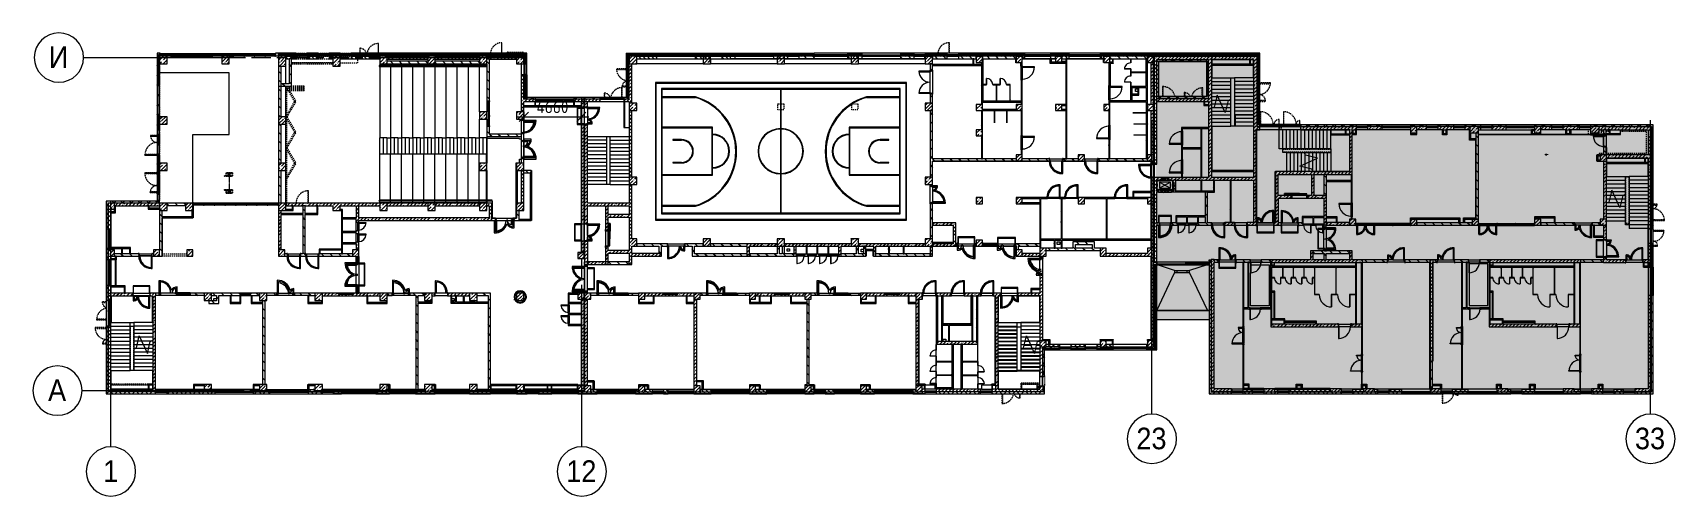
# Model space of a CAD drawing. Header units: millimetres. Extents: x 81037 to 284518, y -8553 to 29000.
# Drawn here: x 151280 to 284518, y -8553 to 29000 of the extents above; entities that cross this region are included whole.
import ezdxf

# ---------------------------------------------------------------- set-up
doc = ezdxf.new("R2010")
doc.units = ezdxf.units.MM
doc.linetypes.add('200_ШТРИХ__ш1_п0_6_', pattern=[160, 100, -60])
doc.linetypes.add('Осевая', pattern=[3175, 635, -476.25, 1587.5, -476.25])
for name, color, linetype, lineweight in [('A-ANNO-DIMS', 7, 'Continuous', 9), ('A-ANNO-DIMS-500', 7, 'Continuous', 9), ('A-DETL-MBND-1', 7, '200_ШТРИХ__ш1_п0_6_', 9), ('A-DOOR-6', 7, 'Continuous', 5), ('A-GENM-2', 7, 'Continuous', 5), ('A-GLAZ-2', 7, 'Continuous', 5), ('A-GLAZ-CURT-1', 7, 'Continuous', 5), ('A-GLAZ-CWMG-2', 7, 'Continuous', 5), ('A-WALL', 7, 'Continuous', 9), ('A-WALL-4', 7, 'Continuous', 5), ('I-WALL-6', 7, 'Continuous', 5), ('S-COLS-1', 7, 'Continuous', 5), ('S-STRS-1', 7, 'Continuous', 5), ('S-STRS-MBND-1', 7, 'Continuous', 5), ('Оси', 7, 'Continuous', 9), ('Оси-1', 7, 'Continuous', 20), ('Оси-2', 7, 'Осевая', 9)]:
    doc.layers.add(name, color=color, linetype=linetype, lineweight=lineweight)
for name, color, linetype, lineweight, true_color in [('A-DETL-2', 7, 'Continuous', 5, 0x737373), ('A-DETL-GENF-7', 7, 'Continuous', 5, 0xe2e2e2), ('A-DETL-GENF-8', 7, 'Continuous', 5, 0xb7b7b7), ('A-DETL-GENF-9', 7, 'Continuous', 5, 0xaaaaaa), ('A-DOOR-3', 7, 'Continuous', 5, 0xb7b7b7), ('A-DOOR-4', 7, 'Continuous', 5, 0xe2e2e2), ('A-DOOR-5', 7, 'Continuous', 5, 0xaaaaaa), ('A-DOOR-7', 7, 'Continuous', 5, 0x737373), ('A-DOOR-FRAM-3', 7, 'Continuous', 5, 0xe2e2e2), ('A-DOOR-FRAM-4', 7, 'Continuous', 5, 0xb7b7b7), ('A-DOOR-FRAM-5', 7, 'Continuous', 5, 0xaaaaaa), ('A-FLOR-2', 7, 'Continuous', 5, 0xaaaaaa), ('A-FLOR-3', 7, 'Continuous', 5, 0xb7b7b7), ('A-GENM-3', 7, 'Continuous', 5, 0x737373), ('A-GENM-4', 7, 'Continuous', 5, 0xe2ddcd), ('A-GLAZ-1', 7, 'Continuous', 5, 0x737373), ('A-GLAZ-CURT-2', 7, 'Continuous', 5, 0x737373), ('A-GLAZ-CWMG-3', 7, 'Continuous', 5, 0x383e42), ('A-GLAZ-CWMG-4', 7, 'Continuous', 5, 0x737373), ('A-ROOF-1', 7, 'Continuous', 5, 0x737373), ('A-WALL-5', 7, 'Continuous', 5, 0x737373), ('A-WALL-6', 7, 'Continuous', 9, 0x737373), ('A-WALL-PATT-1', 7, 'Continuous', 5, 0x787878), ('I-WALL-4', 7, 'Continuous', 5, 0xe7e7e7), ('I-WALL-5', 7, 'Continuous', 9, 0xe7e7e7), ('I-WALL-7', 7, 'Continuous', 5, 0x737373), ('I-WALL-8', 7, 'Continuous', 5, 0x787878), ('M-EQPM-2', 7, 'Continuous', 5, 0x737373), ('S-COLS-2', 7, 'Continuous', 5, 0x737373), ('S-STRS-2', 7, 'Continuous', 5, 0x737373), ('S-STRS-MBND-2', 7, 'Continuous', 5, 0x737373)]:
    doc.layers.add(name, color=color, linetype=linetype, lineweight=lineweight, true_color=true_color)
doc.layers.add('A-DETL-GENF-6', color=7, linetype='Continuous', lineweight=9, true_color=0xc0c0c0, transparency=0.4)
doc.styles.add('Arial_1', font='arial.ttf', dxfattribs={"width": 0.9, "height": 1750})
doc.styles.add('ISOCPEUR_2', font='isocpeur.ttf', dxfattribs={"width": 0.9, "height": 1000})
doc.dimstyles.new('ISO-2_0_0_9К_Средний_округл2_2', dxfattribs={"dimscale": 304.8, "dimtxt": 995.981176, "dimasz": 2.46063, "dimexe": 1.968504, "dimexo": 0, "dimgap": 0, "dimtad": 1, "dimdec": 0, "dimrnd": 10, "dimzin": 0, "dimdsep": 46, "dimtxsty": 'ISOCPEUR_2', "dimblk1": 'OBLIQUE', "dimblk2": 'OBLIQUE', "dimsah": 1, "dimcen": 0.09, "dimdle": 1.968504, "dimazin": 0, "dimtfac": 1, "dimtdec": 4, "dimtix": 1, "dimtmove": 0, "dimatfit": 3, "dimfxl": 1, "dimtvp": 1, "dimtolj": 1, "dimtzin": 0, "dimarcsym": 2})
pattern_1 = [(45, (157507.65, 0), (-353.5534, 353.5534), []), (135, (157507.65, 0), (-353.5534, -353.5534), [])]
pattern_2 = [(45, (157507.65, 0), (-285.1231, 285.1231), []), (45, (157792.77, 0), (-285.1231, 285.1231), [504.031, -100.806, 16.764, -84.042])]
pattern_3 = [(135, (157507.65, 0), (-176.7767, -176.7767), [])]
pattern_4 = [(135, (157507.65, 0), (-353.5534, -353.5534), [])]
pattern_5 = [(45, (157507.65, 0), (-176.7767, 176.7767), [])]
pattern_6 = [(135, (1826.41, 164.685), (-14.14214, -14.14214), []), (225, (1826.41, 164.685), (14.14214, -14.14214), [])]
pattern_7 = [(45, (-296.384, 164.685), (-14.1421, 14.1421), []), (135, (-296.384, 164.685), (-14.1421, -14.1421), [])]
pattern_8 = [(135, (1751.41, 164.685), (-14.14214, -14.14214), []), (225, (1751.41, 164.685), (14.14214, -14.14214), [])]
pattern_9 = [(45, (-371.384, 164.685), (-14.1421, 14.1421), []), (135, (-371.384, 164.685), (-14.1421, -14.1421), [])]
pattern_10 = [(135, (1576.41, 164.685), (-14.14214, -14.14214), []), (225, (1576.41, 164.685), (14.14214, -14.14214), [])]
pattern_11 = [(45, (-546.384, 164.685), (-14.1421, 14.1421), []), (135, (-546.384, 164.685), (-14.1421, -14.1421), [])]
pattern_12 = [(135, (157507.65, 0), (-377.1708, -377.1708), [533.4, -88.9, 17.78, -88.9]), (135, (157507.65, 376.94), (-377.1708, -377.1708), []), (50, (157507.65, 0), (637.6445, -55.7866), [66.675, -733.425]), (355, (157507.65, 0), (-123.3494, 668.6992), [53.34, -586.74]), (100.451, (157560.8, -4.65), (514.299, 612.908), [56.665, -623.315]), (46.184, (157507.65, 177.8), (948.7764, -147.1497), [100.012, -1100.137]), (96.636, (157586.7, 165.5), (830.909, 865.997), [84.998, -934.973]), (351.184, (157507.7, 177.8), (830.918, 865.988), [80.01, -880.11]), (21, (157596.55, 133.35), (530.6506, -357.9283), [66.675, -733.425]), (326, (157596.55, 133.35), (216.308, 644.6585), [53.34, -586.74]), (71.451, (157640.8, 103.5), (746.9596, 286.7243), [56.665, -623.315]), (37.5, (157507.65, 0), (10.81053, 295.9426), [16.764, -562.864, 16.764, -578.866, -588.962]), (37.5, (157507.65, 0), (10.81053, 295.9426), [-1175.258, 16.764, -572.198]), (7.5, (157507.65, 0), (233.86916, 350.63175), [16.764, -322.834, 16.764, -549.529, -224.472]), (7.5, (157507.65, 0), (233.86916, 350.63175), [-905.891, 16.764, -207.708]), (327.5, (157309.4, 0), (474.5678, -20.0513), [16.764, -205.486, 16.764, -676.656, -920.115]), (327.5, (157309.4, 0), (474.5678, -20.0513), [-915.67, 16.764, -903.351]), (317.5, (157220.5, 0), (518.4522, 88.9934), [16.764, -272.161, 16.764, -443.738, -653.415]), (317.5, (157220.5, 0), (518.4522, 88.9934), [-749.427, 16.764, -636.651])]
pattern_13 = [(135, (1751.41, 174.685), (-14.14214, -14.14214), []), (225, (1751.41, 174.685), (14.14214, -14.14214), [])]
pattern_14 = [(45, (-371.384, 174.685), (-14.1421, 14.1421), []), (135, (-371.384, 174.685), (-14.1421, -14.1421), [])]
pattern_15 = [(135, (1751.41, 104.685), (-14.14214, -14.14214), []), (225, (1751.41, 104.685), (14.14214, -14.14214), [])]
pattern_16 = [(45, (-371.384, 104.685), (-14.1421, 14.1421), []), (135, (-371.384, 104.685), (-14.1421, -14.1421), [])]
pattern_17 = [(135, (1951.41, 164.685), (-14.14214, -14.14214), []), (225, (1951.41, 164.685), (14.14214, -14.14214), [])]
pattern_18 = [(45, (-171.384, 164.685), (-14.1421, 14.1421), []), (135, (-171.384, 164.685), (-14.1421, -14.1421), [])]
pattern_19 = [(45, (157507.65, 0), (-530.33, 530.33), []), (135, (157507.65, 0), (-530.33, -530.33), [])]

msp = doc.modelspace()

# ---------------------------------------------------------------- texts
at = {"layer": 'Оси', "char_height": 1750, "attachment_point": 1, "style": 'Arial_1'}
for s, insert, width in [('\\fArial|b0|i0|c204|p34|;\\W.9;И', (152574.3, 27905.2), 1948.101), ('\\fArial|b0|i0|c204|p34|;\\W.9;А', (152516.2, 905.2), 1803.797), ('23', (240804.6, -3003), 3030.379), ('33', (281254.6, -3003), 3030.379), ('\\fArial|b0|i0|c204|p34|;\\W.9;1', (156980.1, -5649.6), 1515.189), ('12', (194554.6, -5649.6), 3030.379)]:
    msp.add_mtext(s, dxfattribs=dict(at, insert=insert, width=width))

# ---------------------------------------------------------------- blocks, each defined once
blk = doc.blocks.new('BSC_Колонна _Прямоугольная - 600х600-23286269-2_1_3_птичка')
at = {"layer": 'S-COLS-1'}
h = blk.add_hatch(dxfattribs=at)
h.set_pattern_fill('FP_52', color=256, style=0, pattern_type=2)
h.set_pattern_definition([(45, (-29509.74, -7600), (-285.123, 285.123), []), (45, (-29224.6, -7600), (-285.123, 285.123), [504.031, -100.806, 16.764, -84.042])])
h.paths.add_polyline_path([(-300, -300), (300, -300), (300, 300), (-300, 300)])
for p, q in [((300, 300), (-300, 300)), ((-300, 300), (-300, -300)), ((300, -300), (300, 300)), ((-300, -300), (300, -300))]:
    blk.add_line(p, q, dxfattribs=at)
blk = doc.blocks.new('BSC_Колонна _Прямоугольная - 500х500-23286270-2_1_3_птичка')
at = {"layer": 'S-COLS-1'}
h = blk.add_hatch(dxfattribs=at)
h.set_pattern_fill('FP_53', color=256, style=0, pattern_type=2)
h.set_pattern_definition([(45, (-38790, -7650), (-285.123, 285.123), []), (45, (-38504.88, -7650), (-285.123, 285.123), [504.031, -100.806, 16.764, -84.042])])
h.paths.add_polyline_path([(-250, -250), (250, -250), (250, 250), (-250, 250), (-250, 100)])
for p, q in [((250, 250), (-250, 250)), ((-250, 250), (-250, -250)), ((250, -250), (250, 250)), ((-250, -250), (250, -250))]:
    blk.add_line(p, q, dxfattribs=at)
blk = doc.blocks.new('BSC_Колонна _Прямоугольная - 500х500-V40-2_1_3_птичка')
at = {"layer": 'S-COLS-1'}
h = blk.add_hatch(dxfattribs=at)
h.set_pattern_fill('FP_54', color=256, style=0, pattern_type=2)
h.set_pattern_definition([(45, (-43160, -7650), (-285.123, 285.123), []), (45, (-42874.88, -7650), (-285.123, 285.123), [504.031, -100.806, 16.764, -84.042])])
h.paths.add_polyline_path([(-250, -250), (250, -250), (250, 250), (-250, 250)])
for p, q in [((250, 250), (-250, 250)), ((-250, 250), (-250, -250)), ((250, -250), (250, 250)), ((-250, -250), (250, -250))]:
    blk.add_line(p, q, dxfattribs=at)
blk = doc.blocks.new('BSC_Колонна _Прямоугольная - 500х500-V41-2_1_3_птичка')
at = {"layer": 'S-COLS-1'}
h = blk.add_hatch(dxfattribs=at)
h.set_pattern_fill('FP_55', color=256, style=0, pattern_type=2)
h.set_pattern_definition([(45, (-47660, -7650), (-285.123, 285.123), []), (45, (-47374.88, -7650), (-285.123, 285.123), [504.031, -100.806, 16.764, -84.042])])
h.paths.add_polyline_path([(-250, -250), (250, -250), (250, 250), (-250, 250), (-250, 100)])
for p, q in [((250, 250), (-250, 250)), ((-250, 250), (-250, -250)), ((250, -250), (250, 250)), ((-250, -250), (250, -250))]:
    blk.add_line(p, q, dxfattribs=at)
blk = doc.blocks.new('BSC_Колонна _Прямоугольная - 500х500-V42-2_1_3_птичка')
at = {"layer": 'S-COLS-1'}
h = blk.add_hatch(dxfattribs=at)
h.set_pattern_fill('FP_56', color=256, style=0, pattern_type=2)
h.set_pattern_definition([(45, (-52160, -7650), (-285.123, 285.123), []), (45, (-51874.88, -7650), (-285.123, 285.123), [504.031, -100.806, 16.764, -84.042])])
h.paths.add_polyline_path([(-250, -250), (250, -250), (250, 250), (-250, 250)])
for p, q in [((250, 250), (-250, 250)), ((-250, 250), (-250, -250)), ((250, -250), (250, 250)), ((-250, -250), (250, -250))]:
    blk.add_line(p, q, dxfattribs=at)
blk = doc.blocks.new('BSC_Колонна _Прямоугольная - 500х500-V43-2_1_3_птичка')
at = {"layer": 'S-COLS-1'}
h = blk.add_hatch(dxfattribs=at)
h.set_pattern_fill('FP_57', color=256, style=0, pattern_type=2)
h.set_pattern_definition([(45, (-61160, -7650), (-285.1231, 285.1231), []), (45, (-60874.88, -7650), (-285.123, 285.123), [504.031, -100.806, 16.764, -84.042])])
h.paths.add_polyline_path([(-250, -250), (250, -250), (250, 250), (-250, 250)])
for p, q in [((250, 250), (-250, 250)), ((-250, 250), (-250, -250)), ((250, -250), (250, 250)), ((-250, -250), (250, -250))]:
    blk.add_line(p, q, dxfattribs=at)
blk = doc.blocks.new('BSC_Колонна _Прямоугольная - 600х600-V44-2_1_3_птичка')
at = {"layer": 'S-COLS-1'}
h = blk.add_hatch(dxfattribs=at)
h.set_pattern_fill('FP_58', color=256, style=0, pattern_type=2)
h.set_pattern_definition([(45, (-25860, -200), (-285.123, 285.123), []), (45, (-25574.88, -200), (-285.123, 285.123), [504.031, -100.806, 16.764, -84.042])])
h.paths.add_polyline_path([(-105, -300), (300, -300), (300, 300), (-300, 300), (-300, -300)])
for p, q in [((300, 300), (-300, 300)), ((-300, 300), (-300, -300)), ((300, -300), (300, 300)), ((-300, -300), (300, -300))]:
    blk.add_line(p, q, dxfattribs=at)
blk = doc.blocks.new('BSC_Колонна _Прямоугольная - 600х600-V45-2_1_3_птичка')
at = {"layer": 'S-COLS-1'}
h = blk.add_hatch(dxfattribs=at)
h.set_pattern_fill('FP_59', color=256, style=0, pattern_type=2)
h.set_pattern_definition([(45, (-29509.74, -200), (-285.123, 285.123), []), (45, (-29224.6, -200), (-285.123, 285.123), [504.031, -100.806, 16.764, -84.042])])
h.paths.add_polyline_path([(-300, -300), (300, -300), (300, 300), (-300, 300)])
for p, q in [((300, 300), (-300, 300)), ((-300, 300), (-300, -300)), ((300, -300), (300, 300)), ((-300, -300), (300, -300))]:
    blk.add_line(p, q, dxfattribs=at)
blk = doc.blocks.new('BSC_Колонна _Прямоугольная - 500х500-V46-2_1_3_птичка')
at = {"layer": 'S-COLS-1'}
h = blk.add_hatch(dxfattribs=at)
h.set_pattern_fill('FP_60', color=256, style=0, pattern_type=2)
h.set_pattern_definition([(45, (-38790, -150), (-285.123, 285.123), []), (45, (-38504.88, -150), (-285.123, 285.123), [504.031, -100.806, 16.764, -84.042])])
h.paths.add_polyline_path([(-50, -250), (250, -250), (250, 250), (-250, 250), (-250, -250)])
for p, q in [((250, 250), (-250, 250)), ((-250, 250), (-250, -250)), ((250, -250), (250, 250)), ((-250, -250), (250, -250))]:
    blk.add_line(p, q, dxfattribs=at)
blk = doc.blocks.new('BSC_Колонна _Прямоугольная - 500х500-V47-2_1_3_птичка')
at = {"layer": 'S-COLS-1'}
h = blk.add_hatch(dxfattribs=at)
h.set_pattern_fill('FP_61', color=256, style=0, pattern_type=2)
h.set_pattern_definition([(45, (-43160, -150), (-285.123, 285.123), []), (45, (-42874.88, -150), (-285.123, 285.123), [504.031, -100.806, 16.764, -84.042])])
h.paths.add_polyline_path([(-250, -250), (250, -250), (250, 250), (-250, 250)])
for p, q in [((250, 250), (-250, 250)), ((-250, 250), (-250, -250)), ((250, -250), (250, 250)), ((-250, -250), (250, -250))]:
    blk.add_line(p, q, dxfattribs=at)
blk = doc.blocks.new('BSC_Колонна _Прямоугольная - 500х500-V48-2_1_3_птичка')
at = {"layer": 'S-COLS-1'}
h = blk.add_hatch(dxfattribs=at)
h.set_pattern_fill('FP_62', color=256, style=0, pattern_type=2)
h.set_pattern_definition([(45, (-47660, -150), (-285.123, 285.123), []), (45, (-47374.88, -150), (-285.123, 285.123), [504.031, -100.806, 16.764, -84.042])])
h.paths.add_polyline_path([(-250, -250), (250, -250), (250, 250), (-250, 250), (-250, 80)])
for p, q in [((250, 250), (-250, 250)), ((-250, 250), (-250, -250)), ((250, -250), (250, 250)), ((-250, -250), (250, -250))]:
    blk.add_line(p, q, dxfattribs=at)
blk = doc.blocks.new('BSC_Колонна _Прямоугольная - 500х500-V49-2_1_3_птичка')
at = {"layer": 'S-COLS-1'}
h = blk.add_hatch(dxfattribs=at)
h.set_pattern_fill('FP_63', color=256, style=0, pattern_type=2)
h.set_pattern_definition([(45, (-52160, -150), (-285.123, 285.123), []), (45, (-51874.88, -150), (-285.123, 285.123), [504.031, -100.806, 16.764, -84.042])])
h.paths.add_polyline_path([(-250, -250), (250, -250), (250, 250), (-250, 250)])
for p, q in [((250, 250), (-250, 250)), ((-250, 250), (-250, -250)), ((250, -250), (250, 250)), ((-250, -250), (250, -250))]:
    blk.add_line(p, q, dxfattribs=at)
blk = doc.blocks.new('BSC_Колонна _Прямоугольная - 500х500-V50-2_1_3_птичка')
at = {"layer": 'S-COLS-1'}
h = blk.add_hatch(dxfattribs=at)
h.set_pattern_fill('FP_64', color=256, style=0, pattern_type=2)
h.set_pattern_definition([(45, (-61160, -150), (-285.123, 285.123), []), (45, (-60874.88, -150), (-285.123, 285.123), [504.031, -100.806, 16.764, -84.042])])
h.paths.add_polyline_path([(-159, -250), (250, -250), (250, 250), (-250, 250), (-250, -250)])
for p, q in [((250, 250), (-250, 250)), ((-250, 250), (-250, -250)), ((250, -250), (250, 250)), ((-250, -250), (250, -250))]:
    blk.add_line(p, q, dxfattribs=at)
blk = doc.blocks.new('BSC_Колонна _Прямоугольная - 500х500-V51-2_1_3_птичка')
at = {"layer": 'S-COLS-1'}
h = blk.add_hatch(dxfattribs=at)
h.set_pattern_fill('FP_65', color=256, style=0, pattern_type=2)
h.set_pattern_definition([(45, (-65660, -150), (-285.1231, 285.1231), []), (45, (-65374.88, -150), (-285.1231, 285.1231), [504.031, -100.806, 16.764, -84.042])])
h.paths.add_polyline_path([(-22, -250), (250, -250), (250, 250), (-250, 250), (-250, -250)])
for p, q in [((250, 250), (-250, 250)), ((-250, 250), (-250, -250)), ((250, -250), (250, 250)), ((-250, -250), (250, -250))]:
    blk.add_line(p, q, dxfattribs=at)
blk = doc.blocks.new('BSC_Колонна _Прямоугольная - 500х500-V52-2_1_3_птичка')
at = {"layer": 'S-COLS-1'}
h = blk.add_hatch(dxfattribs=at)
h.set_pattern_fill('FP_66', color=256, style=0, pattern_type=2)
h.set_pattern_definition([(45, (-75730, -3800), (-285.1231, 285.1231), []), (45, (-75444.88, -3800), (-285.1231, 285.1231), [504.031, -100.806, 16.764, -84.042])])
h.paths.add_polyline_path([(-250, -250), (250, -250), (250, 250), (-250, 250), (-250, -99)])
for p, q in [((250, 250), (-250, 250)), ((-250, 250), (-250, -250)), ((250, -250), (250, 250)), ((-250, -250), (250, -250))]:
    blk.add_line(p, q, dxfattribs=at)
blk = doc.blocks.new('BSC_Колонна _Прямоугольная - 500х500-V53-2_1_3_птичка')
at = {"layer": 'S-COLS-1'}
h = blk.add_hatch(dxfattribs=at)
h.set_pattern_fill('FP_67', color=256, style=0, pattern_type=2)
h.set_pattern_definition([(45, (-80600, -3800), (-285.1231, 285.1231), []), (45, (-80314.88, -3800), (-285.1231, 285.1231), [504.031, -100.806, 16.764, -84.042])])
h.paths.add_polyline_path([(-121, -250), (250, -250), (250, 250), (-250, 250), (-250, -250)])
for p, q in [((250, 250), (-250, 250)), ((-250, 250), (-250, -250)), ((250, -250), (250, 250)), ((-250, -250), (250, -250))]:
    blk.add_line(p, q, dxfattribs=at)
blk = doc.blocks.new('BSC_Колонна _Прямоугольная - 500х500-V54-2_1_3_птичка')
at = {"layer": 'S-COLS-1'}
h = blk.add_hatch(dxfattribs=at)
h.set_pattern_fill('FP_68', color=256, style=0, pattern_type=2)
h.set_pattern_definition([(45, (-65660, -7650), (-285.1231, 285.1231), []), (45, (-65374.88, -7650), (-285.1231, 285.1231), [504.031, -100.806, 16.764, -84.042])])
h.paths.add_polyline_path([(-22, -250), (250, -250), (250, 250), (-250, 250), (-250, -250)])
for p, q in [((250, 250), (-250, 250)), ((-250, 250), (-250, -250)), ((250, -250), (250, 250)), ((-250, -250), (250, -250))]:
    blk.add_line(p, q, dxfattribs=at)
blk = doc.blocks.new('BSC_Колонна _Прямоугольная - 600х600-23205240-2_1_3_птичка')
at = {"layer": 'S-COLS-1'}
h = blk.add_hatch(dxfattribs=at)
h.set_pattern_fill('FP_69', color=256, style=0, pattern_type=2)
h.set_pattern_definition([(45, (-66460, -12000), (-285.1231, 285.1231), []), (45, (-66174.88, -12000), (-285.1231, 285.1231), [504.031, -100.806, 16.764, -84.042])])
h.paths.add_polyline_path([(-300, -300), (300, -300), (300, 300), (-300, 300)])
for p, q in [((300, 300), (-300, 300)), ((-300, 300), (-300, -300)), ((300, -300), (300, 300)), ((-300, -300), (300, -300))]:
    blk.add_line(p, q, dxfattribs=at)
blk = doc.blocks.new('BSC_Колонна _Прямоугольная - 600х800-24078684-2_1_3_птичка')
at = {"layer": 'S-COLS-1'}
h = blk.add_hatch(dxfattribs=at)
h.set_pattern_fill('FP_70', color=256, style=0, pattern_type=2)
h.set_pattern_definition([(45, (-14010, -26700), (-285.123, 285.123), []), (45, (-13724.88, -26700), (-285.123, 285.123), [504.031, -100.806, 16.764, -84.042])])
h.paths.add_polyline_path([(300, -400), (300, 400), (-300, 400), (-300, -400)])
for p, q in [((300, 400), (-300, 400)), ((-300, 400), (-300, -400)), ((300, -400), (300, 400)), ((-300, -400), (300, -400))]:
    blk.add_line(p, q, dxfattribs=at)
blk = doc.blocks.new('BSC_Колонна _Прямоугольная - 600х600-V55-2_1_3_птичка')
at = {"layer": 'S-COLS-1'}
h = blk.add_hatch(dxfattribs=at)
h.set_pattern_fill('FP_72', color=256, style=0, pattern_type=2)
h.set_pattern_definition([(45, (-14010, -14900), (-285.123, 285.123), []), (45, (-13724.88, -14900), (-285.123, 285.123), [504.031, -100.806, 16.764, -84.042])])
h.paths.add_polyline_path([(-300, -300), (300, -300), (300, 300), (-300, 300), (-300, -208)])
for p, q in [((300, 300), (-300, 300)), ((-300, 300), (-300, -300)), ((300, -300), (300, 300)), ((-300, -300), (300, -300))]:
    blk.add_line(p, q, dxfattribs=at)
blk = doc.blocks.new('BSC_Колонна _Прямоугольная - 600х600-23295697-2_1_3_птичка')
at = {"layer": 'S-COLS-1'}
h = blk.add_hatch(dxfattribs=at)
h.set_pattern_fill('FP_73', color=256, style=0, pattern_type=2)
h.set_pattern_definition([(45, (-14010, -18150), (-285.123, 285.123), []), (45, (-13724.88, -18150), (-285.123, 285.123), [504.031, -100.806, 16.764, -84.042])])
h.paths.add_polyline_path([(-300, -300), (300, -300), (300, 300), (-300, 300)])
for p, q in [((300, 300), (-300, 300)), ((-300, 300), (-300, -300)), ((300, -300), (300, 300)), ((-300, -300), (300, -300))]:
    blk.add_line(p, q, dxfattribs=at)
blk = doc.blocks.new('BSC_Колонна _Прямоугольная - 600х600-V56-2_1_3_птичка')
at = {"layer": 'S-COLS-1'}
h = blk.add_hatch(dxfattribs=at)
h.set_pattern_fill('FP_74', color=256, style=0, pattern_type=2)
h.set_pattern_definition([(45, (-14010, -21900), (-285.123, 285.123), []), (45, (-13724.88, -21900), (-285.123, 285.123), [504.031, -100.806, 16.764, -84.042])])
h.paths.add_polyline_path([(-300, -300), (300, -300), (300, 300), (-300, 300)])
for p, q in [((300, 300), (-300, 300)), ((-300, 300), (-300, -300)), ((300, -300), (300, 300)), ((-300, -300), (300, -300))]:
    blk.add_line(p, q, dxfattribs=at)
blk = doc.blocks.new('BSC_Колонна _Прямоугольная - 600х600-V57-2_1_3_птичка')
at = {"layer": 'S-COLS-1'}
h = blk.add_hatch(dxfattribs=at)
h.set_pattern_fill('FP_75', color=256, style=0, pattern_type=2)
h.set_pattern_definition([(45, (-25860, -7600), (-285.123, 285.123), []), (45, (-25574.88, -7600), (-285.123, 285.123), [504.031, -100.806, 16.764, -84.042])])
h.paths.add_polyline_path([(-300, -300), (300, -300), (300, 300), (-300, 300), (-300, 150)])
for p, q in [((300, 300), (-300, 300)), ((-300, 300), (-300, -300)), ((300, -300), (300, 300)), ((-300, -300), (300, -300))]:
    blk.add_line(p, q, dxfattribs=at)
blk = doc.blocks.new('BSC_Колонна _Прямоугольная - 600х600-V58-2_1_3_птичка')
at = {"layer": 'S-COLS-1'}
h = blk.add_hatch(dxfattribs=at)
h.set_pattern_fill('FP_76', color=256, style=0, pattern_type=2)
h.set_pattern_definition([(45, (-26110, -26800), (-285.123, 285.123), []), (45, (-25824.88, -26800), (-285.123, 285.123), [504.031, -100.806, 16.764, -84.042])])
h.paths.add_polyline_path([(-300, -300), (300, -300), (300, 300), (-300, 300)])
for p, q in [((300, 300), (-300, 300)), ((-300, 300), (-300, -300)), ((300, -300), (300, 300)), ((-300, -300), (300, -300))]:
    blk.add_line(p, q, dxfattribs=at)
blk = doc.blocks.new('BSC_Колонна _Прямоугольная - 600х600-V59-2_1_3_птичка')
at = {"layer": 'S-COLS-1'}
h = blk.add_hatch(dxfattribs=at)
h.set_pattern_fill('FP_77', color=256, style=0, pattern_type=2)
h.set_pattern_definition([(45, (-26110, -14900), (-285.123, 285.123), []), (45, (-25824.88, -14900), (-285.123, 285.123), [504.031, -100.806, 16.764, -84.042])])
h.paths.add_polyline_path([(-300, -300), (300, -300), (300, 300), (-300, 300)])
for p, q in [((300, 300), (-300, 300)), ((-300, 300), (-300, -300)), ((300, -300), (300, 300)), ((-300, -300), (300, -300))]:
    blk.add_line(p, q, dxfattribs=at)
blk = doc.blocks.new('BSC_Колонна _Прямоугольная - 600х600-V60-2_1_3_птичка')
at = {"layer": 'S-COLS-1'}
h = blk.add_hatch(dxfattribs=at)
h.set_pattern_fill('FP_78', color=256, style=0, pattern_type=2)
h.set_pattern_definition([(45, (-66460, -17000), (-285.1231, 285.1231), []), (45, (-66174.88, -17000), (-285.1231, 285.1231), [504.031, -100.806, 16.764, -84.042])])
h.paths.add_polyline_path([(-300, -300), (300, -300), (300, 300), (-300, 300), (-300, 6)])
for p, q in [((300, 300), (-300, 300)), ((-300, 300), (-300, -300)), ((300, -300), (300, 300)), ((-300, -300), (300, -300))]:
    blk.add_line(p, q, dxfattribs=at)
blk = doc.blocks.new('BSC_Колонна _Прямоугольная - 500х500-23287078-2_1_3_птичка')
at = {"layer": 'S-COLS-1'}
h = blk.add_hatch(dxfattribs=at)
h.set_pattern_fill('FP_80', color=256, style=0, pattern_type=2)
h.set_pattern_definition([(45, (-84450, -22950), (-285.1231, 285.1231), []), (45, (-84164.88, -22950), (-285.1231, 285.1231), [504.031, -100.806, 16.764, -84.042])])
h.paths.add_polyline_path([(-250, -250), (250, -250), (250, 250), (-250, 250), (-250, -160)])
for p, q in [((250, 250), (-250, 250)), ((-250, 250), (-250, -250)), ((250, -250), (250, 250)), ((-250, -250), (250, -250))]:
    blk.add_line(p, q, dxfattribs=at)
blk = doc.blocks.new('110_Дверь_СКБ_1Ст_Внутренняя1 - Д-8 950x2100h_охрана-V61-2_1_3_птичка')
at = {"layer": 'A-DOOR-4'}
h = blk.add_hatch(color=256, dxfattribs=at)
h.paths.add_polyline_path([(-437.5, 100), (-437.5, 20), (-402.5, 20), (-402.5, 60), (-412.5, 60), (-416.2, 100)])
h.paths.add_polyline_path([(437.5, 100), (437.5, 60), (427.5, 60), (427.5, 20), (462.5, 20), (462.5, 100)])
at = {"layer": 'A-DOOR-5'}
h = blk.add_hatch(dxfattribs=at)
h.set_pattern_fill('FP_6', color=256, style=0, pattern_type=2)
h.set_pattern_definition(pattern_6)
h.paths.add_polyline_path([(487.5, 100), (462.5, 100), (462.5, -100), (487.5, -100), (487.5, -34.8)])
at = {"layer": 'A-DOOR-FRAM-3'}
for points in [[(-492.5, 108), (-492.5, 100), (-422.5, 100), (-422.5, 108)], [(-422.5, 20), (-437.5, 20), (-437.5, -100), (-422.5, -100), (-422.5, -34.8)], [(397.5, 950), (397.5, 100), (437.5, 100), (437.5, 950)], [(511.4, 108), (447.5, 108), (447.5, 100), (517.5, 100), (517.5, 108)], [(462.5, 20), (447.5, 20), (447.5, -100), (462.5, -100), (462.5, -34.8)], [(-492.5, -100), (-492.5, -108), (-422.5, -108), (-422.5, -100)], [(517.5, -100), (447.5, -100), (447.5, -108), (517.5, -108)]]:
    blk.add_hatch(color=256, dxfattribs=at).paths.add_polyline_path(points)
at = {"layer": 'A-DOOR-FRAM-5'}
h = blk.add_hatch(dxfattribs=at)
h.set_pattern_fill('FP_7', color=256, style=0, pattern_type=2)
h.set_pattern_definition(pattern_7)
h.paths.add_polyline_path([(-437.5, 100), (-462.5, 100), (-462.5, -100), (-437.5, -100), (-437.5, -34.8)])
at = {"layer": 'A-DOOR-3'}
for p, q in [((437.5, 950), (397.5, 950)), ((397.5, 950), (397.5, 100)), ((397.5, 100), (437.5, 100)), ((437.5, 100), (437.5, 950))]:
    blk.add_line(p, q, dxfattribs=at)
blk.add_arc((437.5, 100), 850, 90, 180, dxfattribs=at)
at = {"layer": 'A-DOOR-FRAM-4'}
for p, q in [((-422.5, 108), (-492.5, 108)), ((-492.5, 108), (-492.5, 100)), ((-492.5, 100), (-422.5, 100)), ((-437.5, 100), (-462.5, 100)), ((-462.5, 100), (-462.5, -100)), ((-412.5, 100), (-437.5, 100)), ((-437.5, 100), (-437.5, 20)), ((-437.5, -100), (-437.5, 100)), ((-422.5, 100), (-437.5, 100)), ((-437.5, 100), (-437.5, 99)), ((-437.5, 99), (-422.5, 99)), ((-437.5, 20), (-402.5, 20)), ((-422.5, 20), (-437.5, 20)), ((-437.5, 20), (-437.5, -100)), ((-422.5, 100), (-422.5, 108)), ((-422.5, 99), (-422.5, 100)), ((-422.5, -100), (-422.5, 20)), ((-412.5, 60), (-412.5, 100)), ((-402.5, 60), (-412.5, 60)), ((-402.5, 20), (-402.5, 60)), ((437.5, 60), (427.5, 60)), ((427.5, 60), (427.5, 20)), ((427.5, 20), (462.5, 20)), ((437.5, 100), (437.5, 60)), ((462.5, 100), (437.5, 100)), ((517.5, 108), (447.5, 108)), ((447.5, 108), (447.5, 100)), ((462.5, 100), (447.5, 100)), ((447.5, 100), (447.5, 99)), ((447.5, 100), (517.5, 100)), ((447.5, 99), (462.5, 99)), ((462.5, 20), (447.5, 20)), ((447.5, 20), (447.5, -100)), ((462.5, 20), (462.5, 100)), ((487.5, 100), (462.5, 100)), ((462.5, 100), (462.5, -100)), ((462.5, 99), (462.5, 100)), ((462.5, -100), (462.5, 20)), ((487.5, -100), (487.5, 100)), ((517.5, 100), (517.5, 108)), ((-422.5, -100), (-492.5, -100)), ((-492.5, -100), (-492.5, -108)), ((-492.5, -108), (-422.5, -108)), ((-462.5, -100), (-437.5, -100)), ((-437.5, -100), (-422.5, -100)), ((-422.5, -108), (-422.5, -100)), ((447.5, -100), (462.5, -100)), ((517.5, -100), (447.5, -100)), ((447.5, -100), (447.5, -108)), ((447.5, -108), (517.5, -108)), ((462.5, -100), (487.5, -100)), ((517.5, -108), (517.5, -100))]:
    blk.add_line(p, q, dxfattribs=at)
blk = doc.blocks.new('110_Дверь_СКБ_2Ст - Д-5_п_ Из игровой в коридор-32679362-2_1_3_птичка')
at = {"layer": 'A-DOOR-4'}
h = blk.add_hatch(color=256, dxfattribs=at)
h.paths.add_polyline_path([(652.5, 30), (712.5, 30), (712.5, 110), (662.5, 110), (662.5, 60), (652.5, 60)])
h.paths.add_polyline_path([(-687.5, 30), (-627.5, 30), (-627.5, 60), (-637.5, 60), (-637.5, 110), (-687.5, 110)])
for points in [[(-587.5, 110), (-587.5, 510), (-637.5, 510), (-637.5, 110)], [(612.5, 110), (662.5, 110), (662.5, 1010), (612.5, 1010), (612.5, 152.6)], [(712.5, -110), (712.5, 30), (697.5, 30), (697.5, -110)]]:
    blk.add_hatch(color=256, dxfattribs=at).paths.add_polyline_path(points)
at = {"layer": 'A-DOOR-FRAM-3'}
for points in [[(-672.5, 110), (-672.5, 118), (-742.5, 118), (-742.5, 110)], [(-672.5, -110), (-672.5, 30), (-687.5, 30), (-687.5, -110)], [(767.5, 110), (767.5, 118), (697.5, 118), (697.5, 110)], [(-672.5, -118), (-672.5, -110), (-742.5, -110), (-742.5, -118)], [(767.5, -118), (767.5, -110), (697.5, -110), (697.5, -118)]]:
    blk.add_hatch(color=256, dxfattribs=at).paths.add_polyline_path(points)
at = {"layer": 'A-DOOR-3'}
for p, q in [((-637.5, 510), (-637.5, 110)), ((-587.5, 510), (-637.5, 510)), ((-637.5, 110), (-587.5, 110)), ((-587.5, 110), (-587.5, 510)), ((662.5, 1010), (612.5, 1010)), ((612.5, 1010), (612.5, 110)), ((612.5, 110), (662.5, 110)), ((662.5, 110), (662.5, 1010))]:
    blk.add_line(p, q, dxfattribs=at)
for centre, radius, start, end in [((-637.5, 110), 400, 360, 90), ((662.5, 110), 900, 90, 180)]:
    blk.add_arc(centre, radius, start, end, dxfattribs=at)
at = {"layer": 'A-DOOR-FRAM-4'}
for p, q in [((-672.5, 118), (-742.5, 118)), ((-742.5, 118), (-742.5, 110)), ((-742.5, 110), (-672.5, 110)), ((-637.5, 110), (-687.5, 110)), ((-687.5, 110), (-687.5, 30)), ((-687.5, 30), (-627.5, 30)), ((-672.5, 30), (-687.5, 30)), ((-687.5, 30), (-687.5, -110)), ((-672.5, 110), (-672.5, 118)), ((-672.5, -110), (-672.5, 30)), ((-637.5, 60), (-637.5, 110)), ((-627.5, 60), (-637.5, 60)), ((-627.5, 30), (-627.5, 60)), ((662.5, 60), (652.5, 60)), ((652.5, 60), (652.5, 30)), ((652.5, 30), (712.5, 30)), ((662.5, 110), (662.5, 60)), ((712.5, 110), (662.5, 110)), ((767.5, 118), (697.5, 118)), ((697.5, 118), (697.5, 110)), ((697.5, 110), (767.5, 110)), ((712.5, 30), (697.5, 30)), ((697.5, 30), (697.5, -110)), ((712.5, 30), (712.5, 110)), ((712.5, -110), (712.5, 30)), ((767.5, 110), (767.5, 118)), ((-672.5, -110), (-742.5, -110)), ((-742.5, -110), (-742.5, -118)), ((-742.5, -118), (-672.5, -118)), ((-687.5, -110), (-672.5, -110)), ((-672.5, -118), (-672.5, -110)), ((697.5, -110), (712.5, -110)), ((767.5, -110), (697.5, -110)), ((697.5, -110), (697.5, -118)), ((697.5, -118), (767.5, -118)), ((767.5, -118), (767.5, -110))]:
    blk.add_line(p, q, dxfattribs=at)
blk = doc.blocks.new('110_Дверь_СКБ_1Ст_Внутренняя1 - Д-4 1100x2100h_су мгн-32375332-2_1_3_птичка')
at = {"layer": 'A-DOOR-4'}
h = blk.add_hatch(color=256, dxfattribs=at)
h.paths.add_polyline_path([(512.5, 100), (512.5, 60), (502.5, 60), (502.5, 20), (537.5, 20), (537.5, 100)])
h.paths.add_polyline_path([(-487.5, 100), (-512.5, 100), (-512.5, 20), (-477.5, 20), (-477.5, 60), (-487.5, 60)])
at = {"layer": 'A-DOOR-5'}
h = blk.add_hatch(dxfattribs=at)
h.set_pattern_fill('FP_22', color=256, style=0, pattern_type=2)
h.set_pattern_definition(pattern_8)
h.paths.add_polyline_path([(562.5, 100), (537.5, 100), (537.5, -100), (562.5, -100)])
at = {"layer": 'A-DOOR-FRAM-3'}
for points in [[(-567.5, 108), (-567.5, 100), (-497.5, 100), (-497.5, 108)], [(-497.5, 20), (-512.5, 20), (-512.5, -100), (-497.5, -100)], [(-487.5, 1100), (-487.5, 100), (-447.5, 100), (-447.5, 1100)], [(592.5, 108), (522.5, 108), (522.5, 100), (592.5, 100)], [(537.5, 20), (522.5, 20), (522.5, -100), (537.5, -100)], [(-567.5, -100), (-567.5, -108), (-497.5, -108), (-497.5, -100)], [(592.5, -100), (522.5, -100), (522.5, -108), (592.5, -108)]]:
    blk.add_hatch(color=256, dxfattribs=at).paths.add_polyline_path(points)
at = {"layer": 'A-DOOR-FRAM-5'}
h = blk.add_hatch(dxfattribs=at)
h.set_pattern_fill('FP_23', color=256, style=0, pattern_type=2)
h.set_pattern_definition(pattern_9)
h.paths.add_polyline_path([(-512.5, 100), (-537.5, 100), (-537.5, -100), (-512.5, -100)])
at = {"layer": 'A-DOOR-5'}
for p, q in [((-487.5, 1100), (-487.5, 100)), ((-447.5, 1100), (-487.5, 1100)), ((-487.5, 100), (-447.5, 100)), ((-447.5, 100), (-447.5, 1100))]:
    blk.add_line(p, q, dxfattribs=at)
blk.add_arc((-487.5, 100), 1000, 360, 90, dxfattribs=at)
at = {"layer": 'A-DOOR-FRAM-5'}
for p, q in [((-497.5, 108), (-567.5, 108)), ((-567.5, 108), (-567.5, 100)), ((-567.5, 100), (-497.5, 100)), ((-512.5, 100), (-537.5, 100)), ((-537.5, 100), (-537.5, -100)), ((-487.5, 100), (-512.5, 100)), ((-512.5, 100), (-512.5, 20)), ((-512.5, -100), (-512.5, 100)), ((-497.5, 100), (-512.5, 100)), ((-512.5, 100), (-512.5, 99)), ((-512.5, 99), (-497.5, 99)), ((-512.5, 20), (-477.5, 20)), ((-497.5, 20), (-512.5, 20)), ((-512.5, 20), (-512.5, -100)), ((-497.5, 100), (-497.5, 108)), ((-497.5, 99), (-497.5, 100)), ((-497.5, -100), (-497.5, 20)), ((-487.5, 60), (-487.5, 100)), ((-477.5, 60), (-487.5, 60)), ((-477.5, 20), (-477.5, 60)), ((512.5, 60), (502.5, 60)), ((502.5, 60), (502.5, 20)), ((502.5, 20), (537.5, 20)), ((512.5, 100), (512.5, 60)), ((537.5, 100), (512.5, 100)), ((592.5, 108), (522.5, 108)), ((522.5, 108), (522.5, 100)), ((537.5, 100), (522.5, 100)), ((522.5, 100), (522.5, 99)), ((522.5, 100), (592.5, 100)), ((522.5, 99), (537.5, 99)), ((537.5, 20), (522.5, 20)), ((522.5, 20), (522.5, -100)), ((537.5, 20), (537.5, 100)), ((562.5, 100), (537.5, 100)), ((537.5, 100), (537.5, -100)), ((537.5, 99), (537.5, 100)), ((537.5, -100), (537.5, 20)), ((562.5, -100), (562.5, 100)), ((592.5, 100), (592.5, 108)), ((-497.5, -100), (-567.5, -100)), ((-567.5, -100), (-567.5, -108)), ((-567.5, -108), (-497.5, -108)), ((-537.5, -100), (-512.5, -100)), ((-512.5, -100), (-497.5, -100)), ((-497.5, -108), (-497.5, -100)), ((522.5, -100), (537.5, -100)), ((592.5, -100), (522.5, -100)), ((522.5, -100), (522.5, -108)), ((522.5, -108), (592.5, -108)), ((537.5, -100), (562.5, -100)), ((592.5, -108), (592.5, -100))]:
    blk.add_line(p, q, dxfattribs=at)
blk = doc.blocks.new('120_Окно_СКБ_1Ст - 120_Окно_СКБ_1Ст 900х2500_h_ с форточкой-22876038-2_1_3_птичка')
at = {"layer": 'A-GLAZ-1'}
for p, q in [((-450, -127), (-450, -57)), ((-450, -57), (-380, -57)), ((450, -57), (-450, -57)), ((-380, -127), (-450, -127)), ((-450, -127), (-400, -127)), ((-380, -127), (-400, -127)), ((-400, -127), (-400, -137)), ((-400, -137), (400, -137)), ((400, -137), (-400, -137)), ((-380, -57), (-380, -127)), ((380, -87), (-380, -87)), ((-380, -87), (-380, -127)), ((-330, -137), (-330, -87)), ((-330, -107), (330, -107)), ((330, -117), (-330, -117)), ((330, -137), (330, -87)), ((380, -127), (380, -57)), ((380, -57), (450, -57)), ((380, -127), (380, -87)), ((450, -127), (380, -127)), ((400, -127), (380, -127)), ((400, -127), (450, -127)), ((400, -137), (400, -127)), ((450, -57), (450, -127))]:
    blk.add_line(p, q, dxfattribs=at)
blk = doc.blocks.new('120_Окно_СКБ_1Ст - 120_Окно_СКБ_1Ст 900х2500_h_ с форточкой-22877787-2_1_3_птичка')
at = {"layer": 'A-GLAZ-1'}
for p, q in [((-450, -127), (-450, -57)), ((-450, -57), (-380, -57)), ((450, -57), (-450, -57)), ((-380, -127), (-450, -127)), ((-450, -127), (-400, -127)), ((-380, -127), (-400, -127)), ((-400, -127), (-400, -137)), ((-400, -137), (400, -137)), ((400, -137), (-400, -137)), ((-380, -57), (-380, -127)), ((380, -87), (-380, -87)), ((-380, -87), (-380, -127)), ((-330, -137), (-330, -87)), ((-330, -107), (330, -107)), ((330, -117), (-330, -117)), ((330, -137), (330, -87)), ((380, -127), (380, -57)), ((380, -57), (450, -57)), ((380, -127), (380, -87)), ((450, -127), (380, -127)), ((400, -127), (380, -127)), ((400, -127), (450, -127)), ((400, -137), (400, -127)), ((450, -57), (450, -127))]:
    blk.add_line(p, q, dxfattribs=at)
blk = doc.blocks.new('110_Дверь_СКБ_2Ст_Внутренняя - ДН-7д_л__ ДОО_Дв_1450x2100h_Загрузочная_ Помещение холодильных камер-21737406-2_1_3_птичка')
at = {"layer": 'A-DETL-MBND-1'}
for points in [[(-662.5, 283), (-662.5, 600), (-742.5, 600), (-742.5, 283)], [(767.5, 283), (767.5, 990), (687.5, 990), (687.5, 283)]]:
    blk.add_hatch(color=256, dxfattribs=at).paths.add_polyline_path(points)
for p, q in [((-742.5, 600), (-742.5, 283)), ((-662.5, 600), (-742.5, 600)), ((-662.5, 283), (-662.5, 600)), ((767.5, 990), (687.5, 990)), ((687.5, 990), (687.5, 283)), ((767.5, 283), (767.5, 990))]:
    blk.add_line(p, q, dxfattribs=at)
for centre, radius, start, end in [((-742.5, 40), 560, 26.054046, 90), ((767.5, 40), 950, 90, 165)]:
    blk.add_arc(centre, radius, start, end, dxfattribs=at)
blk = doc.blocks.new('110_Дверь_СКБ_1Ст_Внутренняя1 - ДН-6д_ ДОО_Дв_1150x2100-24253098-2_1_3_птичка')
at = {"layer": 'A-DETL-MBND-1'}
blk.add_hatch(color=256, dxfattribs=at).paths.add_polyline_path([(-472.5, 283), (-472.5, 1090), (-512.5, 1090), (-512.5, 283)])
for p, q in [((-512.5, 1090), (-512.5, 283)), ((-472.5, 1090), (-512.5, 1090)), ((-472.5, 283), (-472.5, 1090))]:
    blk.add_line(p, q, dxfattribs=at)
blk.add_arc((-512.5, 40), 1050, 13.41257, 90, dxfattribs=at)
blk = doc.blocks.new('Прямоугольный импост - Импост структурный с накладкой - 190мм-22856075-2_1_3_птичка')
at = {"layer": 'A-GLAZ-CWMG-2'}
for p, q in [((0, 190), (-50, 190)), ((-50, 190), (-50, 40)), ((-50, 40), (-40, 40)), ((-40, 0), (-50, 0)), ((-50, 0), (-50, -17)), ((-40, 40), (-40, 0)), ((-10, 0), (-10, 40)), ((-10, 40), (0, 40)), ((0, 0), (-10, 0)), ((0, 40), (0, 190)), ((0, -17), (0, 0)), ((-50, -17), (0, -17))]:
    blk.add_line(p, q, dxfattribs=at)
blk = doc.blocks.new('Прямоугольный импост - Импост структурный с накладкой - 190мм-V62-2_1_3_птичка')
at = {"layer": 'A-GLAZ-CWMG-2'}
for p, q in [((0, 190), (-50, 190)), ((-50, 190), (-50, 40)), ((-50, 40), (-40, 40)), ((-40, 0), (-50, 0)), ((-50, 0), (-50, -17)), ((-40, 40), (-40, 0)), ((-10, 0), (-10, 40)), ((-10, 40), (0, 40)), ((0, 0), (-10, 0)), ((0, 40), (0, 188)), ((0, -17), (0, 0)), ((-50, -17), (0, -17))]:
    blk.add_line(p, q, dxfattribs=at)
blk = doc.blocks.new('DOR_Проход в стене_Прямоугольный - 1050x1150 EI30-23344994-2_1_3_птичка')
at = {"layer": 'A-DOOR-3'}
for p, q in [((525, 100), (-525, 100)), ((525, -100), (-525, -100))]:
    blk.add_line(p, q, dxfattribs=at)
blk = doc.blocks.new('Прямоугольный импост - Импост структурный с накладкой - 190мм-22856805-2_1_3_птичка')
at = {"layer": 'A-GLAZ-CWMG-2'}
for p, q in [((0, 17), (-50, 17)), ((-50, 17), (-50, 0)), ((-50, 0), (-40, 0)), ((-40, 0), (-40, -40)), ((-10, -40), (-10, 0)), ((-10, 0), (0, 0)), ((0, 11), (0, 17)), ((-40, -40), (-50, -40)), ((-50, -40), (-50, -190)), ((-50, -190), (0, -190)), ((0, -40), (-10, -40))]:
    blk.add_line(p, q, dxfattribs=at)
blk = doc.blocks.new('BSC_Колонна _Прямоугольная - 600х600-23205375-2_1_3_птичка')
at = {"layer": 'S-COLS-1'}
h = blk.add_hatch(dxfattribs=at)
h.set_pattern_fill('FP_84', color=256, style=0, pattern_type=2)
h.set_pattern_definition([(45, (-54460, -12000), (-285.123, 285.123), []), (45, (-54174.88, -12000), (-285.123, 285.123), [504.031, -100.806, 16.764, -84.042])])
h.paths.add_polyline_path([(-300, -300), (300, -300), (300, 300), (-300, 300)])
for p, q in [((300, 300), (-300, 300)), ((-300, 300), (-300, -300)), ((300, -300), (300, 300)), ((-300, -300), (300, -300))]:
    blk.add_line(p, q, dxfattribs=at)
blk = doc.blocks.new('BSC_Колонна _Прямоугольная - 600х600-V63-2_1_3_птичка')
at = {"layer": 'S-COLS-1'}
h = blk.add_hatch(dxfattribs=at)
h.set_pattern_fill('FP_85', color=256, style=0, pattern_type=2)
h.set_pattern_definition([(45, (-42460, -26800), (-285.123, 285.123), []), (45, (-42174.88, -26800), (-285.123, 285.123), [504.031, -100.806, 16.764, -84.042])])
h.paths.add_polyline_path([(-300, -300), (300, -300), (300, 300), (-300, 300)])
for p, q in [((300, 300), (-300, 300)), ((-300, 300), (-300, -300)), ((300, -300), (300, 300)), ((-300, -300), (300, -300))]:
    blk.add_line(p, q, dxfattribs=at)
blk = doc.blocks.new('110_Дверь_СКБ_2Ст - Д-6_л__ ДОО_Дв_1450x2100h_Дверь из раздевальной в коридор-V64-2_1_3_птичка')
at = {"layer": 'A-DOOR-4'}
h = blk.add_hatch(color=256, dxfattribs=at)
h.paths.add_polyline_path([(712.5, 100), (662.5, 100), (662.5, 50), (652.5, 50), (652.5, 20), (712.5, 20)])
h.paths.add_polyline_path([(-627.5, 20), (-627.5, 50), (-637.5, 50), (-637.5, 100), (-687.5, 100), (-687.5, 20)])
for points in [[(-587.5, 100), (-587.5, 450), (-637.5, 450), (-637.5, 100)], [(662.5, 100), (662.5, 1050), (612.5, 1050), (612.5, 100)]]:
    blk.add_hatch(color=256, dxfattribs=at).paths.add_polyline_path(points)
at = {"layer": 'A-DOOR-5'}
h = blk.add_hatch(dxfattribs=at)
h.set_pattern_fill('FP_17', color=256, style=0, pattern_type=2)
h.set_pattern_definition(pattern_10)
h.paths.add_polyline_path([(737.5, 100), (712.5, 100), (712.5, -100), (737.5, -100)])
at = {"layer": 'A-DOOR-FRAM-3'}
for points in [[(-672.5, 100), (-672.5, 108), (-742.5, 108), (-742.5, 100)], [(-672.5, 20), (-687.5, 20), (-687.5, -100), (-672.5, -94.3)], [(767.5, 100), (767.5, 108), (697.5, 108), (697.5, 100)], [(712.5, 20), (697.5, 20), (697.5, -100), (712.5, -100)], [(-672.5, -100), (-742.5, -100), (-742.5, -108), (-672.5, -108)], [(767.5, -108), (767.5, -100), (697.5, -100), (697.5, -108)]]:
    blk.add_hatch(color=256, dxfattribs=at).paths.add_polyline_path(points)
at = {"layer": 'A-DOOR-FRAM-5'}
h = blk.add_hatch(dxfattribs=at)
h.set_pattern_fill('FP_18', color=256, style=0, pattern_type=2)
h.set_pattern_definition(pattern_11)
h.paths.add_polyline_path([(-687.5, -94.3), (-687.5, 100), (-712.5, 100), (-712.5, -100), (-687.5, -100)])
at = {"layer": 'A-DOOR-5'}
for p, q in [((-637.5, 450), (-637.5, 100)), ((-587.5, 450), (-637.5, 450)), ((-637.5, 100), (-587.5, 100)), ((-587.5, 100), (-587.5, 450)), ((662.5, 1050), (612.5, 1050)), ((612.5, 1050), (612.5, 100)), ((612.5, 100), (662.5, 100)), ((662.5, 100), (662.5, 1050))]:
    blk.add_line(p, q, dxfattribs=at)
for centre, radius, start, end in [((-637.5, 100), 350, 360, 90), ((662.5, 100), 950, 90, 180)]:
    blk.add_arc(centre, radius, start, end, dxfattribs=at)
at = {"layer": 'A-DOOR-FRAM-5'}
for p, q in [((-672.5, 108), (-742.5, 108)), ((-742.5, 108), (-742.5, 100)), ((-742.5, 100), (-672.5, 100)), ((-687.5, 100), (-712.5, 100)), ((-712.5, 100), (-712.5, -100)), ((-637.5, 100), (-687.5, 100)), ((-687.5, 100), (-687.5, 20)), ((-687.5, -100), (-687.5, 100)), ((-687.5, 20), (-627.5, 20)), ((-672.5, 20), (-687.5, 20)), ((-687.5, 20), (-687.5, -100)), ((-672.5, 100), (-672.5, 108)), ((-672.5, -100), (-672.5, 20)), ((-637.5, 50), (-637.5, 100)), ((-627.5, 50), (-637.5, 50)), ((-627.5, 20), (-627.5, 50)), ((662.5, 50), (652.5, 50)), ((652.5, 50), (652.5, 20)), ((652.5, 20), (712.5, 20)), ((662.5, 100), (662.5, 50)), ((712.5, 100), (662.5, 100)), ((767.5, 108), (697.5, 108)), ((697.5, 108), (697.5, 100)), ((697.5, 100), (767.5, 100)), ((712.5, 20), (697.5, 20)), ((697.5, 20), (697.5, -100)), ((712.5, 20), (712.5, 100)), ((737.5, 100), (712.5, 100)), ((712.5, 100), (712.5, -100)), ((712.5, -100), (712.5, 20)), ((737.5, -100), (737.5, 100)), ((767.5, 100), (767.5, 108)), ((-672.5, -100), (-742.5, -100)), ((-742.5, -100), (-742.5, -108)), ((-742.5, -108), (-672.5, -108)), ((-712.5, -100), (-687.5, -100)), ((-687.5, -100), (-672.5, -100)), ((-672.5, -108), (-672.5, -100)), ((697.5, -100), (712.5, -100)), ((767.5, -100), (697.5, -100)), ((697.5, -100), (697.5, -108)), ((697.5, -108), (767.5, -108)), ((712.5, -100), (737.5, -100)), ((767.5, -108), (767.5, -100))]:
    blk.add_line(p, q, dxfattribs=at)
blk = doc.blocks.new('Системная панель - Стекло - 40мм-22858580-2_1_3_птичка')
at = {"layer": 'A-GLAZ-CURT-1'}
for p, q in [((372.5, 40), (-372.5, 40)), ((-372.5, 40), (-372.5, 0)), ((-372.5, 0), (372.5, 0)), ((372.5, 0), (372.5, 40))]:
    blk.add_line(p, q, dxfattribs=at)
blk = doc.blocks.new('Системная панель - Стекло - 40мм-22858442-2_1_3_птичка')
at = {"layer": 'A-GLAZ-CURT-1'}
h = blk.add_hatch(dxfattribs=at)
h.set_pattern_fill('FP_87', color=256, style=0, pattern_type=2)
h.set_pattern_definition([(135, (19050.1, -4371.1), (-1414.21, -1414.21), [1000, -3000]), (135, (19550.1, -5371.1), (-1414.21, -1414.21), [3000, -1000]), (135, (20050.1, -3371.1), (-1414.21, -1414.21), [1000, -3000])])
h.paths.add_polyline_path([(385, 40), (-385, 40), (-385, 0), (385, 0)])
for p, q in [((385, 40), (-385, 40)), ((-385, 40), (-385, 0)), ((-385, 0), (385, 0)), ((385, 0), (385, 40))]:
    blk.add_line(p, q, dxfattribs=at)
blk = doc.blocks.new('Системная панель - Стекло - 40мм-V65-2_1_3_птичка')
at = {"layer": 'A-GLAZ-CURT-1'}
for p, q in [((385, 40), (-385, 40)), ((-385, 40), (-385, 0)), ((-385, 0), (385, 0)), ((385, 0), (385, 40))]:
    blk.add_line(p, q, dxfattribs=at)
blk = doc.blocks.new('Системная панель - Стекло - 40мм-23190197-2_1_3_птичка')
at = {"layer": 'A-GLAZ-CURT-1'}
for p, q in [((269, 40), (-269, 40)), ((-269, 40), (-269, 0)), ((-269, 0), (269, 0)), ((269, 0), (269, 40))]:
    blk.add_line(p, q, dxfattribs=at)
blk = doc.blocks.new('Прямоугольный импост - Импост структурный с накладкой - 190мм-22858300-2_1_3_птичка')
at = {"layer": 'A-GLAZ-CWMG-2'}
for p, q in [((-50, 0), (-50, 17)), ((-50, 17), (0, 17)), ((-40, 0), (-50, 0)), ((-40, -40), (-40, 0)), ((0, 0), (-10, 0)), ((-10, 0), (-10, -40)), ((0, 17), (0, 0)), ((-50, -190), (-50, -40)), ((-50, -40), (-40, -40)), ((0, -190), (-50, -190)), ((-10, -40), (0, -40)), ((0, -40), (0, -190))]:
    blk.add_line(p, q, dxfattribs=at)
blk = doc.blocks.new('Прямоугольный импост - Импост структурный с накладкой - 190мм-22856798-2_1_3_птичка')
at = {"layer": 'A-GLAZ-CWMG-2'}
for p, q in [((-25, 0), (-25, 17)), ((-25, 17), (25, 17)), ((-15, 0), (-25, 0)), ((-15, -40), (-15, 0)), ((25, 0), (15, 0)), ((15, 0), (15, -40)), ((25, 17), (25, 0)), ((-25, -190), (-25, -40)), ((-25, -40), (-15, -40)), ((25, -190), (-25, -190)), ((15, -40), (25, -40)), ((25, -40), (25, -190))]:
    blk.add_line(p, q, dxfattribs=at)
blk = doc.blocks.new('Прямоугольный импост - Импост структурный с накладкой - 190мм-23186008-2_1_3_птичка')
at = {"layer": 'A-GLAZ-CWMG-3'}
for points in [[(3854, 19975), (3871, 19975), (3871, 20725), (3854, 20725), (3854, 20476)], [(4031, 19975), (4061, 19978), (4061, 20725), (3911, 20725), (3911, 19975), (3958, 19975)]]:
    blk.add_hatch(color=256, dxfattribs=at).paths.add_polyline_path(points)
at = {"layer": 'A-GLAZ-CWMG-2'}
for p, q in [((3854, 20725), (3854, 19975)), ((4061, 20725), (4061, 19975)), ((3871, 19975), (3854, 19975)), ((4061, 19975), (4031, 19975))]:
    blk.add_line(p, q, dxfattribs=at)
blk = doc.blocks.new('Прямоугольный импост - Импост структурный с накладкой - 160мм-22858437-2_1_3_птичка')
at = {"layer": 'A-GLAZ-CWMG-2'}
for p, q in [((3854, 23925), (3854, 23175)), ((4011, 23925), (4011, 23175))]:
    blk.add_line(p, q, dxfattribs=at)
blk = doc.blocks.new('Системная панель - Стекло - 40мм-V66-2_1_3_птичка')
at = {"layer": 'A-GLAZ-CURT-1'}
for p, q in [((385, 40), (-385, 40)), ((-385, 40), (-385, 0)), ((-385, 0), (385, 0)), ((385, 0), (385, 40))]:
    blk.add_line(p, q, dxfattribs=at)
blk = doc.blocks.new('Системная панель - Стекло - 40мм-V67-2_1_3_птичка')
at = {"layer": 'A-GLAZ-CURT-1'}
h = blk.add_hatch(dxfattribs=at)
h.set_pattern_fill('FP_88', color=256, style=0, pattern_type=2)
h.set_pattern_definition([(135, (23850.1, -4371.1), (-1414.21, -1414.21), [1000, -3000]), (135, (24350.1, -5371.1), (-1414.21, -1414.21), [3000, -1000]), (135, (24850.1, -3371.1), (-1414.21, -1414.21), [1000, -3000])])
h.paths.add_polyline_path([(385, 40), (-385, 40), (-385, 0), (385, 0)])
for p, q in [((385, 40), (-385, 40)), ((-385, 40), (-385, 0)), ((-385, 0), (385, 0)), ((385, 0), (385, 40))]:
    blk.add_line(p, q, dxfattribs=at)
blk = doc.blocks.new('Прямоугольный импост - Импост структурный с накладкой - 160мм-23190189-2_1_3_птичка')
at = {"layer": 'A-GLAZ-CWMG-2'}
for p, q in [((3854, 15925), (3871, 15925)), ((3854, 15925), (3854, 15408)), ((4011, 15925), (4011, 15408))]:
    blk.add_line(p, q, dxfattribs=at)
blk = doc.blocks.new('Системная панель - Стекло - 40мм-22856069-2_1_3_птичка')
at = {"layer": 'A-GLAZ-CURT-1'}
for p, q in [((397.5, 0), (-397.5, 0)), ((-397.5, 0), (-397.5, -40)), ((397.5, -40), (397.5, 0)), ((-397.5, -40), (397.5, -40))]:
    blk.add_line(p, q, dxfattribs=at)
blk = doc.blocks.new('Системная панель - Стекло - 40мм-22856070-2_1_3_птичка')
at = {"layer": 'A-GLAZ-CURT-1'}
h = blk.add_hatch(dxfattribs=at)
h.set_pattern_fill('FP_89', color=256, style=0, pattern_type=2)
h.set_pattern_definition([(45, (-9285, -26790), (-1414.21, 1414.21), [1000, -3000]), (45, (-10285, -27290), (-1414.21, 1414.21), [3000, -1000]), (45, (-8285, -27790), (-1414.21, 1414.21), [1000, -3000])])
h.paths.add_polyline_path([(410, -40), (410, 0), (-410, 0), (-410, -40)])
for p, q in [((410, 0), (-410, 0)), ((-410, 0), (-410, -40)), ((-410, -40), (410, -40)), ((410, -40), (410, 0))]:
    blk.add_line(p, q, dxfattribs=at)
blk = doc.blocks.new('Системная панель - Стекло - 40мм-V68-2_1_3_птичка')
at = {"layer": 'A-GLAZ-CURT-1'}
for p, q in [((410, 0), (-410, 0)), ((-410, 0), (-410, -40)), ((-410, -40), (410, -40)), ((410, -40), (410, 0))]:
    blk.add_line(p, q, dxfattribs=at)
blk = doc.blocks.new('Системная панель - Стекло - 40мм-22856305-2_1_3_птичка')
at = {"layer": 'A-GLAZ-CURT-1'}
h = blk.add_hatch(dxfattribs=at)
h.set_pattern_fill('FP_90', color=256, style=0, pattern_type=2)
h.set_pattern_definition([(45, (-11835.1, -26790), (-1414.21, 1414.21), [1000, -3000]), (45, (-12835.1, -27290), (-1414.21, 1414.21), [3000, -1000]), (45, (-10835.1, -27790), (-1414.21, 1414.21), [1000, -3000])])
h.paths.add_polyline_path([(410, -40), (410, 0), (-410, 0), (-410, -40)])
for p, q in [((410, 0), (-410, 0)), ((-410, 0), (-410, -40)), ((-410, -40), (410, -40)), ((410, -40), (410, 0))]:
    blk.add_line(p, q, dxfattribs=at)
blk = doc.blocks.new('Системная панель - Стекло - 40мм-V69-2_1_3_птичка')
at = {"layer": 'A-GLAZ-CURT-1'}
for p, q in [((410, 0), (-410, 0)), ((-410, 0), (-410, -40)), ((-410, -40), (410, -40)), ((410, -40), (410, 0))]:
    blk.add_line(p, q, dxfattribs=at)
blk = doc.blocks.new('Системная панель - Стекло - 40мм-V70-2_1_3_птичка')
at = {"layer": 'A-GLAZ-CURT-1'}
for p, q in [((397.5, 0), (-397.5, 0)), ((-397.5, 0), (-397.5, -40)), ((397.5, -40), (397.5, 0)), ((-397.5, -40), (397.5, -40))]:
    blk.add_line(p, q, dxfattribs=at)
blk = doc.blocks.new('Прямоугольный импост - Импост структурный с накладкой - 190мм-22856073-2_1_3_птичка')
at = {"layer": 'A-GLAZ-CWMG-2'}
for p, q in [((-50, 40), (-50, 190)), ((-50, 190), (0, 190)), ((-40, 40), (-50, 40)), ((-50, -17), (-50, 0)), ((-50, 0), (-40, 0)), ((-40, 0), (-40, 40)), ((-10, 40), (-10, 0)), ((0, 40), (-10, 40)), ((-10, 0), (0, 0)), ((0, 190), (0, 40)), ((0, 0), (0, -17)), ((0, -17), (-50, -17))]:
    blk.add_line(p, q, dxfattribs=at)
blk = doc.blocks.new('Прямоугольный импост - Импост структурный с накладкой - 160мм-22794259-2_1_3_птичка')
at = {"layer": 'A-GLAZ-CWMG-2'}
for p, q in [((4160, 27307), (4935, 27307)), ((4160, 27150), (4935, 27150))]:
    blk.add_line(p, q, dxfattribs=at)
blk = doc.blocks.new('Прямоугольный импост - Импост структурный с накладкой - 160мм-20149070-2_1_3_птичка')
at = {"layer": 'A-GLAZ-CWMG-2'}
for p, q in [((8385, 27307), (9185, 27307)), ((8385, 27150), (9185, 27150))]:
    blk.add_line(p, q, dxfattribs=at)
blk = doc.blocks.new('Прямоугольный импост - Импост структурный с накладкой - 160мм-22794460-2_1_3_птичка')
at = {"layer": 'A-GLAZ-CWMG-2'}
for p, q in [((10935, 27307), (11285, 27307)), ((10935, 27150), (11285, 27150))]:
    blk.add_line(p, q, dxfattribs=at)
blk = doc.blocks.new('Прямоугольный импост - Импост структурный с накладкой - 160мм-22794342-2_1_3_птичка')
at = {"layer": 'A-GLAZ-CWMG-2'}
for p, q in [((11285, 27307), (11735, 27307)), ((11285, 27150), (11735, 27150))]:
    blk.add_line(p, q, dxfattribs=at)
blk = doc.blocks.new('Прямоугольный импост - Импост структурный с накладкой - 190мм-22856065-2_1_3_птичка')
at = {"layer": 'A-GLAZ-CWMG-2'}
for p, q in [((-25, 40), (-25, 190)), ((-25, 190), (25, 190)), ((-15, 40), (-25, 40)), ((-25, -17), (-25, 0)), ((-25, 0), (-15, 0)), ((-15, 0), (-15, 40)), ((15, 40), (15, 0)), ((25, 40), (15, 40)), ((15, 0), (25, 0)), ((25, 190), (25, 40)), ((25, 0), (25, -17)), ((25, -17), (-25, -17))]:
    blk.add_line(p, q, dxfattribs=at)
blk = doc.blocks.new('Прямоугольный импост - Импост структурный с накладкой - 190мм-V71-2_1_3_птичка')
at = {"layer": 'A-GLAZ-CWMG-2'}
for p, q in [((-50, 190), (-50, 40)), ((-50, 40), (-40, 40)), ((-40, 0), (-50, 0)), ((-50, 0), (-50, -17)), ((-40, 40), (-40, 0)), ((-10, 0), (-10, 40)), ((-10, 40), (0, 40)), ((0, 0), (-10, 0)), ((0, 40), (0, 190)), ((0, -17), (0, 0)), ((-50, -17), (0, -17))]:
    blk.add_line(p, q, dxfattribs=at)
blk = doc.blocks.new('BSC_Колонна _Прямоугольная - 500х500-V72-2_1_3_птичка')
at = {"layer": 'S-COLS-1'}
h = blk.add_hatch(dxfattribs=at)
h.set_pattern_fill('FP_91', color=256, style=0, pattern_type=2)
h.set_pattern_definition([(45, (-56660, -150), (-285.123, 285.123), []), (45, (-56374.88, -150), (-285.123, 285.123), [504.031, -100.806, 16.764, -84.042])])
h.paths.add_polyline_path([(-250, -250), (250, -250), (250, 250), (-250, 250), (-250, 80)])
for p, q in [((250, 250), (-250, 250)), ((-250, 250), (-250, -250)), ((250, -250), (250, 250)), ((-250, -250), (250, -250))]:
    blk.add_line(p, q, dxfattribs=at)
blk = doc.blocks.new('BSC_Колонна _Прямоугольная - 500х500-V73-2_1_3_птичка')
at = {"layer": 'S-COLS-1'}
h = blk.add_hatch(dxfattribs=at)
h.set_pattern_fill('FP_92', color=256, style=0, pattern_type=2)
h.set_pattern_definition([(45, (-56660, -7650), (-285.123, 285.123), []), (45, (-56374.88, -7650), (-285.123, 285.123), [504.031, -100.806, 16.764, -84.042])])
h.paths.add_polyline_path([(-250, -250), (250, -250), (250, 250), (-250, 250), (-250, 100)])
for p, q in [((250, 250), (-250, 250)), ((-250, 250), (-250, -250)), ((250, -250), (250, 250)), ((-250, -250), (250, -250))]:
    blk.add_line(p, q, dxfattribs=at)
blk = doc.blocks.new('BSC_Колонна _Прямоугольная - 600х600-V74-2_1_3_птичка')
at = {"layer": 'S-COLS-1'}
h = blk.add_hatch(dxfattribs=at)
h.set_pattern_fill('FP_93', color=256, style=0, pattern_type=2)
h.set_pattern_definition([(45, (-33310, -7600), (-285.123, 285.123), []), (45, (-33024.88, -7600), (-285.123, 285.123), [504.031, -100.806, 16.764, -84.042])])
h.paths.add_polyline_path([(-135, -300), (300, -300), (300, 300), (-300, 300), (-300, -300)])
for p, q in [((300, 300), (-300, 300)), ((-300, 300), (-300, -300)), ((300, -300), (300, 300)), ((-300, -300), (300, -300))]:
    blk.add_line(p, q, dxfattribs=at)
blk = doc.blocks.new('BSC_Колонна _Прямоугольная - 600х600-V75-2_1_3_птичка')
at = {"layer": 'S-COLS-1'}
h = blk.add_hatch(dxfattribs=at)
h.set_pattern_fill('FP_94', color=256, style=0, pattern_type=2)
h.set_pattern_definition([(45, (-33310, -200), (-285.123, 285.123), []), (45, (-33024.88, -200), (-285.123, 285.123), [504.031, -100.806, 16.764, -84.042])])
h.paths.add_polyline_path([(-300, -300), (300, -300), (300, 300), (-300, 300)])
for p, q in [((300, 300), (-300, 300)), ((-300, 300), (-300, -300)), ((300, -300), (300, 300)), ((-300, -300), (300, -300))]:
    blk.add_line(p, q, dxfattribs=at)
blk = doc.blocks.new('BSC_Колонна _Прямоугольная - 600х600-V76-2_1_3_птичка')
at = {"layer": 'S-COLS-1'}
h = blk.add_hatch(dxfattribs=at)
h.set_pattern_fill('FP_95', color=256, style=0, pattern_type=2)
h.set_pattern_definition([(45, (-42460, -17000), (-285.123, 285.123), []), (45, (-42174.88, -17000), (-285.123, 285.123), [504.031, -100.806, 16.764, -84.042])])
h.paths.add_polyline_path([(-300, -300), (300, -300), (300, 300), (-300, 300)])
for p, q in [((300, 300), (-300, 300)), ((-300, 300), (-300, -300)), ((300, -300), (300, 300)), ((-300, -300), (300, -300))]:
    blk.add_line(p, q, dxfattribs=at)
blk = doc.blocks.new('BSC_Колонна _Прямоугольная - 600х600-V77-2_1_3_птичка')
at = {"layer": 'S-COLS-1'}
h = blk.add_hatch(dxfattribs=at)
h.set_pattern_fill('FP_96', color=256, style=0, pattern_type=2)
h.set_pattern_definition([(45, (-42460, -23000), (-285.123, 285.123), []), (45, (-42174.88, -23000), (-285.123, 285.123), [504.031, -100.806, 16.764, -84.042])])
h.paths.add_polyline_path([(-300, -300), (300, -300), (300, 300), (-300, 300), (-300, -210)])
for p, q in [((300, 300), (-300, 300)), ((-300, 300), (-300, -300)), ((300, -300), (300, 300)), ((-300, -300), (300, -300))]:
    blk.add_line(p, q, dxfattribs=at)
blk = doc.blocks.new('BSC_Колонна _Прямоугольная - 600х600-V78-2_1_3_птичка')
at = {"layer": 'S-COLS-1'}
h = blk.add_hatch(dxfattribs=at)
h.set_pattern_fill('FP_97', color=256, style=0, pattern_type=2)
h.set_pattern_definition([(45, (-60460, -12000), (-285.1231, 285.1231), []), (45, (-60174.88, -12000), (-285.1231, 285.1231), [504.031, -100.806, 16.764, -84.042])])
h.paths.add_polyline_path([(-300, -300), (300, -300), (300, 300), (-300, 300), (-300, -201)])
for p, q in [((300, 300), (-300, 300)), ((-300, 300), (-300, -300)), ((300, -300), (300, 300)), ((-300, -300), (300, -300))]:
    blk.add_line(p, q, dxfattribs=at)
blk = doc.blocks.new('Системная панель - Стекло - 40мм-V79-2_1_3_птичка')
at = {"layer": 'A-GLAZ-CURT-1'}
h = blk.add_hatch(dxfattribs=at)
h.set_pattern_fill('FP_98', color=256, style=0, pattern_type=2)
h.set_pattern_definition([(45, (-17860.3, -26790), (-1414.21, 1414.21), [1000, -3000]), (45, (-18860.3, -27290), (-1414.21, 1414.21), [3000, -1000]), (45, (-16860.3, -27790), (-1414.21, 1414.21), [1000, -3000])])
h.paths.add_polyline_path([(-410, -40), (410, -40), (410, 0), (-410, 0)])
for p, q in [((410, 0), (-410, 0)), ((-410, 0), (-410, -40)), ((-410, -40), (410, -40)), ((410, -40), (410, 0))]:
    blk.add_line(p, q, dxfattribs=at)
blk = doc.blocks.new('Системная панель - Стекло - 40мм-V80-2_1_3_птичка')
at = {"layer": 'A-GLAZ-CURT-1'}
for p, q in [((410, 0), (-410, 0)), ((-410, 0), (-410, -40)), ((-410, -40), (410, -40)), ((410, -40), (410, 0))]:
    blk.add_line(p, q, dxfattribs=at)
blk = doc.blocks.new('120_Окно_СКБ_2Ст - 120_Окно_СКБ_2Ст 2100х2400 _мал створка справа_-22446225-2_1_3_птичка')
at = {"layer": 'A-GLAZ-2'}
for p, q in [((-1050, -127), (-1050, -57)), ((-1050, -57), (-980, -57)), ((1050, -57), (-1050, -57)), ((-980, -127), (-1050, -127)), ((-1050, -127), (-1000, -127)), ((-980, -127), (-1000, -127)), ((-1000, -127), (-1000, -137)), ((-1000, -137), (170, -137)), ((170, -137), (-1000, -137)), ((-980, -57), (-980, -127)), ((150, -87), (-980, -87)), ((-980, -87), (-980, -127)), ((-930, -137), (-930, -87)), ((-930, -107), (100, -107)), ((100, -117), (-930, -117)), ((100, -137), (100, -87)), ((150, -127), (150, -57)), ((150, -57), (220, -57)), ((150, -127), (150, -87)), ((220, -127), (150, -127)), ((170, -127), (150, -127)), ((170, -127), (200, -127)), ((170, -137), (170, -127)), ((220, -127), (200, -127)), ((200, -127), (200, -137)), ((200, -137), (1000, -137)), ((1000, -137), (200, -137)), ((220, -57), (220, -127)), ((980, -87), (220, -87)), ((220, -87), (220, -127)), ((270, -137), (270, -87)), ((270, -107), (930, -107)), ((930, -117), (270, -117)), ((930, -137), (930, -87)), ((980, -127), (980, -57)), ((980, -57), (1050, -57)), ((980, -127), (980, -87)), ((1050, -127), (980, -127)), ((1000, -127), (980, -127)), ((1000, -127), (1050, -127)), ((1000, -137), (1000, -127)), ((1050, -57), (1050, -127))]:
    blk.add_line(p, q, dxfattribs=at)
blk = doc.blocks.new('120_Окно_СКБ_1Ст - 120_Окно_СКБ_1Ст 900х2500_h_-22445987-2_1_3_птичка')
at = {"layer": 'A-GLAZ-2'}
for p, q in [((-450, -127), (-450, -57)), ((-450, -57), (-380, -57)), ((450, -57), (-450, -57)), ((-380, -127), (-450, -127)), ((-450, -127), (-400, -127)), ((-380, -127), (-400, -127)), ((-400, -127), (-400, -137)), ((-400, -137), (400, -137)), ((400, -137), (-400, -137)), ((-380, -57), (-380, -127)), ((380, -87), (-380, -87)), ((-380, -87), (-380, -127)), ((-330, -137), (-330, -87)), ((-330, -107), (330, -107)), ((330, -117), (-330, -117)), ((330, -137), (330, -87)), ((380, -127), (380, -57)), ((380, -57), (450, -57)), ((380, -127), (380, -87)), ((450, -127), (380, -127)), ((400, -127), (380, -127)), ((400, -127), (450, -127)), ((400, -137), (400, -127)), ((450, -57), (450, -127))]:
    blk.add_line(p, q, dxfattribs=at)
blk = doc.blocks.new('120_Окно_СКБ_2Ст - 120_Окно_СКБ_2Ст 3100х2500 _мал_створка слева_-22446080-2_1_3_птичка')
at = {"layer": 'A-GLAZ-2'}
for p, q in [((-1550, -127), (-1550, -57)), ((-1550, -57), (-1480, -57)), ((1550, -57), (-1550, -57)), ((-1480, -127), (-1550, -127)), ((-1550, -127), (-1500, -127)), ((-1480, -127), (-1500, -127)), ((-1500, -127), (-1500, -137)), ((-1500, -137), (670, -137)), ((670, -137), (-1500, -137)), ((-1480, -57), (-1480, -127)), ((650, -87), (-1480, -87)), ((-1480, -87), (-1480, -127)), ((-1430, -137), (-1430, -87)), ((-1430, -107), (600, -107)), ((600, -117), (-1430, -117)), ((600, -137), (600, -87)), ((650, -127), (650, -57)), ((650, -57), (720, -57)), ((650, -127), (650, -87)), ((720, -127), (650, -127)), ((670, -127), (650, -127)), ((670, -127), (700, -127)), ((670, -137), (670, -127)), ((720, -127), (700, -127)), ((700, -127), (700, -137)), ((700, -137), (1500, -137)), ((1500, -137), (700, -137)), ((720, -57), (720, -127)), ((1480, -87), (720, -87)), ((720, -87), (720, -127)), ((770, -137), (770, -87)), ((770, -107), (1430, -107)), ((1430, -117), (770, -117)), ((1430, -137), (1430, -87)), ((1480, -127), (1480, -57)), ((1480, -57), (1550, -57)), ((1480, -127), (1480, -87)), ((1550, -127), (1480, -127)), ((1500, -127), (1480, -127)), ((1500, -127), (1550, -127)), ((1500, -137), (1500, -127)), ((1550, -57), (1550, -127))]:
    blk.add_line(p, q, dxfattribs=at)
blk = doc.blocks.new('120_Окно_СКБ_1Ст - 120_Окно_СКБ_1Ст 900х2500_h_-20664874-2_1_3_птичка')
at = {"layer": 'A-GLAZ-2'}
for p, q in [((-450, -127), (-450, -57)), ((-450, -57), (-380, -57)), ((450, -57), (-450, -57)), ((-380, -127), (-450, -127)), ((-450, -127), (-400, -127)), ((-380, -127), (-400, -127)), ((-400, -127), (-400, -137)), ((-400, -137), (400, -137)), ((400, -137), (-400, -137)), ((-380, -57), (-380, -127)), ((380, -87), (-380, -87)), ((-380, -87), (-380, -127)), ((-330, -137), (-330, -87)), ((-330, -107), (330, -107)), ((330, -117), (-330, -117)), ((330, -137), (330, -87)), ((380, -127), (380, -57)), ((380, -57), (450, -57)), ((380, -127), (380, -87)), ((450, -127), (380, -127)), ((400, -127), (380, -127)), ((400, -127), (450, -127)), ((400, -137), (400, -127)), ((450, -57), (450, -127))]:
    blk.add_line(p, q, dxfattribs=at)
blk = doc.blocks.new('120_Окно_СКБ_2Ст - 120_Окно_СКБ_2Ст 2100х2500 _мал створка СЛЕВА_-22446485-2_1_3_птичка')
at = {"layer": 'A-GLAZ-2'}
for p, q in [((-1050, -127), (-1050, -57)), ((-1050, -57), (-980, -57)), ((1050, -57), (-1050, -57)), ((-980, -127), (-1050, -127)), ((-1050, -127), (-1000, -127)), ((-980, -127), (-1000, -127)), ((-1000, -127), (-1000, -137)), ((-1000, -137), (-200, -137)), ((-200, -137), (-1000, -137)), ((-980, -57), (-980, -127)), ((-220, -87), (-980, -87)), ((-980, -87), (-980, -127)), ((-930, -137), (-930, -87)), ((-930, -107), (-270, -107)), ((-270, -117), (-930, -117)), ((-270, -137), (-270, -87)), ((-220, -127), (-220, -57)), ((-220, -57), (-150, -57)), ((-220, -127), (-220, -87)), ((-150, -127), (-220, -127)), ((-200, -127), (-220, -127)), ((-200, -127), (-170, -127)), ((-200, -137), (-200, -127)), ((-150, -127), (-170, -127)), ((-170, -127), (-170, -137)), ((-170, -137), (1000, -137)), ((1000, -137), (-170, -137)), ((-150, -57), (-150, -127)), ((980, -87), (-150, -87)), ((-150, -87), (-150, -127)), ((-100, -137), (-100, -87)), ((-100, -107), (930, -107)), ((930, -117), (-100, -117)), ((930, -137), (930, -87)), ((980, -127), (980, -57)), ((980, -57), (1050, -57)), ((980, -127), (980, -87)), ((1050, -127), (980, -127)), ((1000, -127), (980, -127)), ((1000, -127), (1050, -127)), ((1000, -137), (1000, -127)), ((1050, -57), (1050, -127))]:
    blk.add_line(p, q, dxfattribs=at)
blk = doc.blocks.new('120_Окно_СКБ_2Ст - 120_Окно_СКБ_2Ст 3100х2500 _мал_ створка слева-2_-22446420-2_1_3_птичка')
at = {"layer": 'A-GLAZ-2'}
for p, q in [((-1550, -127), (-1550, -57)), ((-1550, -57), (-1480, -57)), ((1550, -57), (-1550, -57)), ((-1480, -127), (-1550, -127)), ((-1550, -127), (-1500, -127)), ((-1480, -127), (-1500, -127)), ((-1500, -127), (-1500, -137)), ((-1500, -137), (-700, -137)), ((-700, -137), (-1500, -137)), ((-1480, -57), (-1480, -127)), ((-720, -87), (-1480, -87)), ((-1480, -87), (-1480, -127)), ((-1430, -137), (-1430, -87)), ((-1430, -107), (-770, -107)), ((-770, -117), (-1430, -117)), ((-770, -137), (-770, -87)), ((-720, -127), (-720, -57)), ((-720, -57), (-650, -57)), ((-720, -127), (-720, -87)), ((-650, -127), (-720, -127)), ((-700, -127), (-720, -127)), ((-700, -127), (-670, -127)), ((-700, -137), (-700, -127)), ((-650, -127), (-670, -127)), ((-670, -127), (-670, -137)), ((-670, -137), (1500, -137)), ((1500, -137), (-670, -137)), ((-650, -57), (-650, -127)), ((1480, -87), (-650, -87)), ((-650, -87), (-650, -127)), ((-600, -137), (-600, -87)), ((-600, -107), (1430, -107)), ((1430, -117), (-600, -117)), ((1430, -137), (1430, -87)), ((1480, -127), (1480, -57)), ((1480, -57), (1550, -57)), ((1480, -127), (1480, -87)), ((1550, -127), (1480, -127)), ((1500, -127), (1480, -127)), ((1500, -127), (1550, -127)), ((1500, -137), (1500, -127)), ((1550, -57), (1550, -127))]:
    blk.add_line(p, q, dxfattribs=at)
blk = doc.blocks.new('120_Окно_СКБ_2Ст - 120_Окно_СКБ_2Ст 3100х2500 _мал_ створка слева-2_-V81-2_1_3_птичка')
at = {"layer": 'A-GLAZ-2'}
for p, q in [((-1550, -127), (-1550, -57)), ((-1550, -57), (-1480, -57)), ((1550, -57), (-1550, -57)), ((-1480, -127), (-1550, -127)), ((-1550, -127), (-1500, -127)), ((-1480, -127), (-1500, -127)), ((-1500, -127), (-1500, -137)), ((-1500, -137), (-700, -137)), ((-700, -137), (-1500, -137)), ((-1480, -57), (-1480, -127)), ((-720, -87), (-1480, -87)), ((-1480, -87), (-1480, -127)), ((-1430, -137), (-1430, -87)), ((-1430, -107), (-770, -107)), ((-770, -117), (-1430, -117)), ((-770, -137), (-770, -87)), ((-720, -127), (-720, -57)), ((-720, -57), (-650, -57)), ((-720, -127), (-720, -87)), ((-650, -127), (-720, -127)), ((-700, -127), (-720, -127)), ((-700, -127), (-670, -127)), ((-700, -137), (-700, -127)), ((-650, -127), (-670, -127)), ((-670, -127), (-670, -137)), ((-670, -137), (1500, -137)), ((1500, -137), (-670, -137)), ((-650, -57), (-650, -127)), ((1480, -87), (-650, -87)), ((-650, -87), (-650, -127)), ((-600, -137), (-600, -87)), ((-600, -107), (1430, -107)), ((1430, -117), (-600, -117)), ((1430, -137), (1430, -87)), ((1480, -127), (1480, -57)), ((1480, -57), (1550, -57)), ((1480, -127), (1480, -87)), ((1550, -127), (1480, -127)), ((1500, -127), (1480, -127)), ((1500, -127), (1550, -127)), ((1500, -137), (1500, -127)), ((1550, -57), (1550, -127))]:
    blk.add_line(p, q, dxfattribs=at)
blk = doc.blocks.new('120_Окно_СКБ_2Ст - 120_Окно_СКБ_2Ст 3100х2500 _мал_ створка слева-2_-V82-2_1_3_птичка')
at = {"layer": 'A-GLAZ-2'}
for p, q in [((-1550, -127), (-1550, -57)), ((-1550, -57), (-1480, -57)), ((1550, -57), (-1550, -57)), ((-1480, -127), (-1550, -127)), ((-1550, -127), (-1503, -127)), ((-1480, -127), (-1500, -127)), ((-1500, -127), (-1500, -137)), ((-1500, -137), (-700, -137)), ((-700, -137), (-1500, -137)), ((-1480, -57), (-1480, -127)), ((-720, -87), (-1480, -87)), ((-1480, -87), (-1480, -127)), ((-1430, -137), (-1430, -87)), ((-1430, -107), (-770, -107)), ((-770, -117), (-1430, -117)), ((-770, -137), (-770, -87)), ((-720, -127), (-720, -57)), ((-720, -57), (-650, -57)), ((-720, -127), (-720, -87)), ((-650, -127), (-720, -127)), ((-700, -127), (-720, -127)), ((-700, -127), (-670, -127)), ((-700, -137), (-700, -127)), ((-650, -127), (-670, -127)), ((-670, -127), (-670, -137)), ((-670, -137), (1500, -137)), ((1500, -137), (-670, -137)), ((-650, -57), (-650, -127)), ((1480, -87), (-650, -87)), ((-650, -87), (-650, -127)), ((-600, -137), (-600, -87)), ((-600, -107), (1430, -107)), ((1430, -117), (-600, -117)), ((1430, -137), (1430, -87)), ((1480, -127), (1480, -57)), ((1480, -57), (1550, -57)), ((1480, -127), (1480, -87)), ((1550, -127), (1480, -127)), ((1500, -127), (1480, -127)), ((1500, -127), (1550, -127)), ((1500, -137), (1500, -127)), ((1550, -57), (1550, -127))]:
    blk.add_line(p, q, dxfattribs=at)
blk = doc.blocks.new('120_Окно_СКБ_2Ст - 120_Окно_СКБ_2Ст 2100х2500 _мал створка СЛЕВА_-V83-2_1_3_птичка')
at = {"layer": 'A-GLAZ-2'}
for p, q in [((-1050, -127), (-1050, -57)), ((-1050, -57), (-980, -57)), ((1050, -57), (-1050, -57)), ((-980, -127), (-1050, -127)), ((-1050, -127), (-1000, -127)), ((-980, -127), (-1000, -127)), ((-1000, -127), (-1000, -137)), ((-1000, -137), (-200, -137)), ((-200, -137), (-1000, -137)), ((-980, -57), (-980, -127)), ((-220, -87), (-980, -87)), ((-980, -87), (-980, -127)), ((-930, -137), (-930, -87)), ((-930, -107), (-270, -107)), ((-270, -117), (-930, -117)), ((-270, -137), (-270, -87)), ((-220, -127), (-220, -57)), ((-220, -57), (-150, -57)), ((-220, -127), (-220, -87)), ((-150, -127), (-220, -127)), ((-200, -127), (-220, -127)), ((-200, -127), (-170, -127)), ((-200, -137), (-200, -127)), ((-150, -127), (-170, -127)), ((-170, -127), (-170, -137)), ((-170, -137), (1000, -137)), ((1000, -137), (-170, -137)), ((-150, -57), (-150, -127)), ((980, -87), (-150, -87)), ((-150, -87), (-150, -127)), ((-100, -137), (-100, -87)), ((-100, -107), (930, -107)), ((930, -117), (-100, -117)), ((930, -137), (930, -87)), ((980, -127), (980, -57)), ((980, -57), (1050, -57)), ((980, -127), (980, -87)), ((1050, -127), (980, -127)), ((1000, -127), (980, -127)), ((1000, -127), (1050, -127)), ((1000, -137), (1000, -127)), ((1050, -57), (1050, -127))]:
    blk.add_line(p, q, dxfattribs=at)
blk = doc.blocks.new('120_Окно_СКБ_2Ст - 120_Окно_СКБ_2Ст 2800х2500_створка_-22445922-2_1_3_птичка')
at = {"layer": 'A-GLAZ-2'}
for p, q in [((-1400, -127), (-1400, -57)), ((-1400, -57), (-1330, -57)), ((1400, -57), (-1400, -57)), ((-1330, -127), (-1400, -127)), ((-1400, -127), (-1350, -127)), ((-1330, -127), (-1350, -127)), ((-1350, -127), (-1350, -137)), ((-1350, -137), (520, -137)), ((520, -137), (-1350, -137)), ((-1330, -57), (-1330, -127)), ((500, -87), (-1330, -87)), ((-1330, -87), (-1330, -127)), ((-1280, -137), (-1280, -87)), ((-1280, -107), (450, -107)), ((450, -117), (-1280, -117)), ((450, -137), (450, -87)), ((500, -127), (500, -57)), ((500, -57), (570, -57)), ((500, -127), (500, -87)), ((570, -127), (500, -127)), ((520, -127), (500, -127)), ((520, -127), (550, -127)), ((520, -137), (520, -127)), ((570, -127), (550, -127)), ((550, -127), (550, -137)), ((550, -137), (1350, -137)), ((1350, -137), (550, -137)), ((570, -57), (570, -127)), ((1330, -87), (570, -87)), ((570, -87), (570, -127)), ((620, -137), (620, -87)), ((620, -107), (1280, -107)), ((1280, -117), (620, -117)), ((1280, -137), (1280, -87)), ((1330, -127), (1330, -57)), ((1330, -57), (1400, -57)), ((1330, -127), (1330, -87)), ((1400, -127), (1330, -127)), ((1350, -127), (1330, -127)), ((1350, -127), (1400, -127)), ((1350, -137), (1350, -127)), ((1400, -57), (1400, -127))]:
    blk.add_line(p, q, dxfattribs=at)
blk = doc.blocks.new('120_Окно_СКБ_2Ст - 120_Окно_СКБ_2Ст 3100х2500 _мал_створка слева_ 2-22446355-2_1_3_птичка')
at = {"layer": 'A-GLAZ-2'}
for p, q in [((-1550, -127), (-1550, -57)), ((-1550, -57), (-1480, -57)), ((1550, -57), (-1550, -57)), ((-1480, -127), (-1550, -127)), ((-1550, -127), (-1500, -127)), ((-1480, -127), (-1500, -127)), ((-1500, -127), (-1500, -137)), ((-1500, -137), (670, -137)), ((670, -137), (-1500, -137)), ((-1480, -57), (-1480, -127)), ((650, -87), (-1480, -87)), ((-1480, -87), (-1480, -127)), ((-1430, -137), (-1430, -87)), ((-1430, -107), (600, -107)), ((600, -117), (-1430, -117)), ((600, -137), (600, -87)), ((650, -127), (650, -57)), ((650, -57), (720, -57)), ((650, -127), (650, -87)), ((720, -127), (650, -127)), ((670, -127), (650, -127)), ((670, -127), (700, -127)), ((670, -137), (670, -127)), ((720, -127), (700, -127)), ((700, -127), (700, -137)), ((700, -137), (1500, -137)), ((1500, -137), (700, -137)), ((720, -57), (720, -127)), ((1480, -87), (720, -87)), ((720, -87), (720, -127)), ((770, -137), (770, -87)), ((770, -107), (1430, -107)), ((1430, -117), (770, -117)), ((1430, -137), (1430, -87)), ((1480, -127), (1480, -57)), ((1480, -57), (1550, -57)), ((1480, -127), (1480, -87)), ((1550, -127), (1480, -127)), ((1500, -127), (1480, -127)), ((1500, -127), (1550, -127)), ((1500, -137), (1500, -127)), ((1550, -57), (1550, -127))]:
    blk.add_line(p, q, dxfattribs=at)
blk = doc.blocks.new('BSC_Колонна _Прямоугольная - 500х500-V84-2_1_3_птичка')
at = {"layer": 'S-COLS-1'}
h = blk.add_hatch(dxfattribs=at)
h.set_pattern_fill('FP_99', color=256, style=0, pattern_type=2)
h.set_pattern_definition([(45, (-77000, -22950), (-285.1231, 285.1231), []), (45, (-76714.88, -22950), (-285.1231, 285.1231), [504.031, -100.806, 16.764, -84.042])])
h.paths.add_polyline_path([(-250, -250), (250, -250), (250, 250), (-250, 250), (-250, -160)])
for p, q in [((250, 250), (-250, 250)), ((-250, 250), (-250, -250)), ((250, -250), (250, 250)), ((-250, -250), (250, -250))]:
    blk.add_line(p, q, dxfattribs=at)
blk = doc.blocks.new('BSC_Колонна _Прямоугольная - 500х500-V85-2_1_3_птичка')
at = {"layer": 'S-COLS-1'}
h = blk.add_hatch(dxfattribs=at)
h.set_pattern_fill('FP_100', color=256, style=0, pattern_type=2)
h.set_pattern_definition([(45, (-73790, -22950), (-285.1231, 285.1231), []), (45, (-73504.88, -22950), (-285.1231, 285.1231), [504.031, -100.806, 16.764, -84.042])])
h.paths.add_polyline_path([(-250, -250), (250, -250), (250, 250), (-250, 250), (-250, -160)])
for p, q in [((250, 250), (-250, 250)), ((-250, 250), (-250, -250)), ((250, -250), (250, 250)), ((-250, -250), (250, -250))]:
    blk.add_line(p, q, dxfattribs=at)
blk = doc.blocks.new('BSC_Колонна _Прямоугольная - 500х500-V86-2_1_3_птичка')
at = {"layer": 'S-COLS-1'}
h = blk.add_hatch(dxfattribs=at)
h.set_pattern_fill('FP_101', color=256, style=0, pattern_type=2)
h.set_pattern_definition([(45, (-70560, -22950), (-285.1231, 285.1231), []), (45, (-70274.88, -22950), (-285.1231, 285.1231), [504.031, -100.806, 16.764, -84.042])])
h.paths.add_polyline_path([(-250, -250), (250, -250), (250, 250), (-250, 250), (-250, -160)])
for p, q in [((250, 250), (-250, 250)), ((-250, 250), (-250, -250)), ((250, -250), (250, 250)), ((-250, -250), (250, -250))]:
    blk.add_line(p, q, dxfattribs=at)
blk = doc.blocks.new('BSC_Колонна _Прямоугольная - 500х500-V87-2_1_3_птичка')
at = {"layer": 'S-COLS-1'}
h = blk.add_hatch(dxfattribs=at)
h.set_pattern_fill('FP_102', color=256, style=0, pattern_type=2)
h.set_pattern_definition([(45, (-140, -14950), (-285.123, 285.123), []), (45, (145.12, -14950), (-285.123, 285.123), [504.031, -100.806, 16.764, -84.042])])
h.paths.add_polyline_path([(-250, -250), (250, -250), (250, 250), (-250, 250)])
for p, q in [((250, 250), (-250, 250)), ((-250, 250), (-250, -250)), ((250, -250), (250, 250)), ((-250, -250), (250, -250))]:
    blk.add_line(p, q, dxfattribs=at)
blk = doc.blocks.new('110_Дверь_СКБ_1Ст_Внутренняя1 - Д-4_1 1100x2100h_ОО_туалет для мальч_ и дев_-32102845-2_1_3_птичка')
at = {"layer": 'A-DOOR-4'}
h = blk.add_hatch(color=256, dxfattribs=at)
h.paths.add_polyline_path([(537.5, 30), (537.5, 110), (512.5, 110), (512.5, 70), (502.5, 70), (502.5, 30)])
h.paths.add_polyline_path([(-477.5, 30), (-477.5, 70), (-487.5, 70), (-487.5, 110), (-512.5, 110), (-512.5, 30)])
at = {"layer": 'A-DOOR-5'}
h = blk.add_hatch(dxfattribs=at)
h.set_pattern_fill('FP_20', color=256, style=0, pattern_type=2)
h.set_pattern_definition(pattern_13)
h.paths.add_polyline_path([(562.5, -110), (562.5, 110), (537.5, 110), (537.5, -110)])
at = {"layer": 'A-DOOR-FRAM-3'}
for points in [[(-497.5, 110), (-497.5, 118), (-567.5, 118), (-567.5, 110)], [(-497.5, -110), (-497.5, 30), (-512.5, 30), (-512.5, -110)], [(472.5, 110), (512.5, 110), (512.5, 1110), (472.5, 1110), (472.5, 538.8)], [(592.5, 110), (592.5, 118), (522.5, 118), (522.5, 110)], [(537.5, -110), (537.5, 30), (522.5, 30), (522.5, -110)], [(-497.5, -118), (-497.5, -110), (-567.5, -110), (-567.5, -118)], [(592.5, -118), (592.5, -110), (522.5, -110), (522.5, -118)]]:
    blk.add_hatch(color=256, dxfattribs=at).paths.add_polyline_path(points)
at = {"layer": 'A-DOOR-FRAM-5'}
h = blk.add_hatch(dxfattribs=at)
h.set_pattern_fill('FP_21', color=256, style=0, pattern_type=2)
h.set_pattern_definition(pattern_14)
h.paths.add_polyline_path([(-512.5, -110), (-512.5, 110), (-537.5, 110), (-537.5, -110)])
at = {"layer": 'A-DOOR-5'}
for p, q in [((512.5, 1110), (472.5, 1110)), ((472.5, 1110), (472.5, 110)), ((472.5, 110), (512.5, 110)), ((512.5, 110), (512.5, 1110))]:
    blk.add_line(p, q, dxfattribs=at)
blk.add_arc((512.5, 110), 1000, 90, 180, dxfattribs=at)
at = {"layer": 'A-DOOR-FRAM-5'}
for p, q in [((-497.5, 118), (-567.5, 118)), ((-567.5, 118), (-567.5, 110)), ((-567.5, 110), (-497.5, 110)), ((-512.5, 110), (-537.5, 110)), ((-537.5, 110), (-537.5, -110)), ((-487.5, 110), (-512.5, 110)), ((-512.5, 110), (-512.5, 30)), ((-512.5, -110), (-512.5, 110)), ((-497.5, 110), (-512.5, 110)), ((-512.5, 110), (-512.5, 109)), ((-512.5, 109), (-497.5, 109)), ((-512.5, 30), (-477.5, 30)), ((-497.5, 30), (-512.5, 30)), ((-512.5, 30), (-512.5, -110)), ((-497.5, 110), (-497.5, 118)), ((-497.5, 109), (-497.5, 110)), ((-497.5, -110), (-497.5, 30)), ((-487.5, 70), (-487.5, 110)), ((-477.5, 70), (-487.5, 70)), ((-477.5, 30), (-477.5, 70)), ((512.5, 70), (502.5, 70)), ((502.5, 70), (502.5, 30)), ((502.5, 30), (537.5, 30)), ((512.5, 110), (512.5, 70)), ((537.5, 110), (512.5, 110)), ((592.5, 118), (522.5, 118)), ((522.5, 118), (522.5, 110)), ((537.5, 110), (522.5, 110)), ((522.5, 110), (522.5, 109)), ((522.5, 110), (592.5, 110)), ((522.5, 109), (537.5, 109)), ((537.5, 30), (522.5, 30)), ((522.5, 30), (522.5, -110)), ((537.5, 30), (537.5, 110)), ((562.5, 110), (537.5, 110)), ((537.5, 110), (537.5, -110)), ((537.5, 109), (537.5, 110)), ((537.5, -110), (537.5, 30)), ((562.5, -110), (562.5, 110)), ((592.5, 110), (592.5, 118)), ((-497.5, -110), (-567.5, -110)), ((-567.5, -110), (-567.5, -118)), ((-567.5, -118), (-497.5, -118)), ((-537.5, -110), (-512.5, -110)), ((-512.5, -110), (-497.5, -110)), ((-497.5, -118), (-497.5, -110)), ((522.5, -110), (537.5, -110)), ((592.5, -110), (522.5, -110)), ((522.5, -110), (522.5, -118)), ((522.5, -118), (592.5, -118)), ((537.5, -110), (562.5, -110)), ((592.5, -118), (592.5, -110))]:
    blk.add_line(p, q, dxfattribs=at)
blk = doc.blocks.new('110_Дверь_СКБ_1Ст_Внутренняя1 - Д-4 1100x2100h_су мгн-31586709-2_1_3_птичка')
at = {"layer": 'A-DOOR-4'}
h = blk.add_hatch(color=256, dxfattribs=at)
h.paths.add_polyline_path([(537.5, 30), (537.5, 110), (512.5, 110), (512.5, 70), (502.5, 70), (502.5, 30)])
h.paths.add_polyline_path([(-477.5, 30), (-477.5, 70), (-487.5, 70), (-487.5, 110), (-512.5, 110), (-512.5, 30)])
at = {"layer": 'A-DOOR-5'}
h = blk.add_hatch(dxfattribs=at)
h.set_pattern_fill('FP_20', color=256, style=0, pattern_type=2)
h.set_pattern_definition(pattern_13)
h.paths.add_polyline_path([(562.5, -110), (562.5, 110), (537.5, 110), (537.5, -110), (550.3, -110)])
at = {"layer": 'A-DOOR-FRAM-3'}
for points in [[(-497.5, 110), (-497.5, 118), (-567.5, 118), (-567.5, 110)], [(-497.5, -110), (-497.5, 30), (-512.5, 30), (-512.5, -110)], [(472.5, 110), (512.5, 110), (512.5, 1110), (472.5, 1110), (472.5, 538.8)], [(522.5, 110), (592.5, 110), (592.5, 118), (522.5, 118)], [(537.5, -110), (537.5, 30), (522.5, 30), (522.5, -110)], [(-497.5, -118), (-497.5, -110), (-567.5, -110), (-567.5, -118)], [(522.5, -118), (592.5, -118), (592.5, -110), (522.5, -110)]]:
    blk.add_hatch(color=256, dxfattribs=at).paths.add_polyline_path(points)
at = {"layer": 'A-DOOR-FRAM-5'}
h = blk.add_hatch(dxfattribs=at)
h.set_pattern_fill('FP_21', color=256, style=0, pattern_type=2)
h.set_pattern_definition(pattern_14)
h.paths.add_polyline_path([(-512.5, -110), (-512.5, 110), (-537.5, 110), (-537.5, -110)])
at = {"layer": 'A-DOOR-5'}
for p, q in [((512.5, 1110), (472.5, 1110)), ((472.5, 1110), (472.5, 110)), ((472.5, 110), (512.5, 110)), ((512.5, 110), (512.5, 1110))]:
    blk.add_line(p, q, dxfattribs=at)
blk.add_arc((512.5, 110), 1000, 90, 180, dxfattribs=at)
at = {"layer": 'A-DOOR-FRAM-5'}
for p, q in [((-497.5, 118), (-567.5, 118)), ((-567.5, 118), (-567.5, 110)), ((-567.5, 110), (-497.5, 110)), ((-512.5, 110), (-537.5, 110)), ((-537.5, 110), (-537.5, -110)), ((-487.5, 110), (-512.5, 110)), ((-512.5, 110), (-512.5, 30)), ((-512.5, -110), (-512.5, 110)), ((-497.5, 110), (-512.5, 110)), ((-512.5, 110), (-512.5, 109)), ((-512.5, 109), (-497.5, 109)), ((-512.5, 30), (-477.5, 30)), ((-497.5, 30), (-512.5, 30)), ((-512.5, 30), (-512.5, -110)), ((-497.5, 110), (-497.5, 118)), ((-497.5, 109), (-497.5, 110)), ((-497.5, -110), (-497.5, 30)), ((-487.5, 70), (-487.5, 110)), ((-477.5, 70), (-487.5, 70)), ((-477.5, 30), (-477.5, 70)), ((512.5, 70), (502.5, 70)), ((502.5, 70), (502.5, 30)), ((502.5, 30), (537.5, 30)), ((512.5, 110), (512.5, 70)), ((537.5, 110), (512.5, 110)), ((592.5, 118), (522.5, 118)), ((522.5, 118), (522.5, 110)), ((537.5, 110), (522.5, 110)), ((522.5, 110), (522.5, 109)), ((522.5, 110), (592.5, 110)), ((522.5, 109), (537.5, 109)), ((537.5, 30), (522.5, 30)), ((522.5, 30), (522.5, -110)), ((537.5, 30), (537.5, 110)), ((562.5, 110), (537.5, 110)), ((537.5, 110), (537.5, -110)), ((537.5, 109), (537.5, 110)), ((537.5, -110), (537.5, 30)), ((562.5, -110), (562.5, 110)), ((592.5, 110), (592.5, 118)), ((-497.5, -110), (-567.5, -110)), ((-567.5, -110), (-567.5, -118)), ((-567.5, -118), (-497.5, -118)), ((-537.5, -110), (-512.5, -110)), ((-512.5, -110), (-497.5, -110)), ((-497.5, -118), (-497.5, -110)), ((522.5, -110), (537.5, -110)), ((592.5, -110), (522.5, -110)), ((522.5, -110), (522.5, -118)), ((522.5, -118), (592.5, -118)), ((537.5, -110), (562.5, -110)), ((592.5, -118), (592.5, -110))]:
    blk.add_line(p, q, dxfattribs=at)
blk = doc.blocks.new('110_Дверь_СКБ_2Ст - Д-1 Лестничная клетка EIS60-24280000-2_1_3_птичка')
at = {"layer": 'A-DOOR-4'}
h = blk.add_hatch(color=256, dxfattribs=at)
h.paths.add_polyline_path([(712.5, 110), (662.5, 110), (662.5, 60), (652.5, 60), (652.5, 30), (712.5, 30), (712.5, 39.7)])
h.paths.add_polyline_path([(-687.5, 110), (-687.5, 30), (-627.5, 30), (-627.5, 60), (-637.5, 60), (-637.5, 110)])
for points in [[(-637.5, 1010), (-637.5, 110), (-587.5, 110), (-587.5, 1010)], [(612.5, 510), (612.5, 110), (662.5, 110), (662.5, 510)], [(712.5, 30), (697.5, 30), (697.5, -110), (712.5, -110)]]:
    blk.add_hatch(color=256, dxfattribs=at).paths.add_polyline_path(points)
at = {"layer": 'A-DOOR-FRAM-3'}
for points in [[(-742.5, 118), (-742.5, 110), (-672.5, 110), (-672.5, 118)], [(-672.5, 30), (-687.5, 30), (-687.5, -110), (-672.5, -110)], [(697.5, 118), (697.5, 110), (767.5, 110), (767.5, 118)], [(-672.5, -110), (-742.5, -110), (-742.5, -118), (-672.5, -118)], [(697.5, -110), (697.5, -118), (767.5, -118), (767.5, -110)]]:
    blk.add_hatch(color=256, dxfattribs=at).paths.add_polyline_path(points)
at = {"layer": 'A-DOOR-5'}
for p, q in [((-637.5, 1010), (-637.5, 110)), ((-587.5, 1010), (-637.5, 1010)), ((-637.5, 110), (-587.5, 110)), ((-587.5, 110), (-587.5, 1010)), ((662.5, 510), (612.5, 510)), ((612.5, 510), (612.5, 110)), ((612.5, 110), (662.5, 110)), ((662.5, 110), (662.5, 510))]:
    blk.add_line(p, q, dxfattribs=at)
for centre, radius, start, end in [((-637.5, 110), 900, 0, 90), ((662.5, 110), 400, 90, 180)]:
    blk.add_arc(centre, radius, start, end, dxfattribs=at)
at = {"layer": 'A-DOOR-FRAM-5'}
for p, q in [((-672.5, 118), (-742.5, 118)), ((-742.5, 118), (-742.5, 110)), ((-742.5, 110), (-672.5, 110)), ((-637.5, 110), (-687.5, 110)), ((-687.5, 110), (-687.5, 30)), ((-687.5, 30), (-627.5, 30)), ((-672.5, 30), (-687.5, 30)), ((-687.5, 30), (-687.5, -110)), ((-672.5, 110), (-672.5, 118)), ((-672.5, -110), (-672.5, 30)), ((-637.5, 60), (-637.5, 110)), ((-627.5, 60), (-637.5, 60)), ((-627.5, 30), (-627.5, 60)), ((662.5, 60), (652.5, 60)), ((652.5, 60), (652.5, 30)), ((652.5, 30), (712.5, 30)), ((662.5, 110), (662.5, 60)), ((712.5, 110), (662.5, 110)), ((767.5, 118), (697.5, 118)), ((697.5, 118), (697.5, 110)), ((697.5, 110), (767.5, 110)), ((712.5, 30), (697.5, 30)), ((697.5, 30), (697.5, -110)), ((712.5, 30), (712.5, 110)), ((712.5, -110), (712.5, 30)), ((767.5, 110), (767.5, 118)), ((-672.5, -110), (-742.5, -110)), ((-742.5, -110), (-742.5, -118)), ((-742.5, -118), (-672.5, -118)), ((-687.5, -110), (-672.5, -110)), ((-672.5, -118), (-672.5, -110)), ((697.5, -110), (712.5, -110)), ((767.5, -110), (697.5, -110)), ((697.5, -110), (697.5, -118)), ((697.5, -118), (767.5, -118)), ((767.5, -118), (767.5, -110))]:
    blk.add_line(p, q, dxfattribs=at)
blk = doc.blocks.new('110_Дверь_СКБ_1Ст_Внутренняя1 - Д-4 1100x2100h_су мгн-32391219-2_1_3_птичка')
at = {"layer": 'A-DOOR-4'}
h = blk.add_hatch(color=256, dxfattribs=at)
h.paths.add_polyline_path([(537.5, 40), (512.5, 40), (512.5, 0), (502.5, 0), (502.5, -40), (537.5, -40)])
h.paths.add_polyline_path([(-477.5, 0), (-487.5, 0), (-487.5, 40), (-512.5, 40), (-512.5, -40), (-477.5, -40)])
at = {"layer": 'A-DOOR-5'}
h = blk.add_hatch(dxfattribs=at)
h.set_pattern_fill('FP_8', color=256, style=0, pattern_type=2)
h.set_pattern_definition(pattern_15)
h.paths.add_polyline_path([(562.5, 40), (537.5, 40), (537.5, -40), (562.5, -40)])
at = {"layer": 'A-DOOR-FRAM-3'}
for points in [[(-497.5, 40), (-497.5, 48), (-567.5, 48), (-567.5, 40)], [(-447.5, 40), (-447.5, 1040), (-487.5, 1040), (-487.5, 40)], [(592.5, 48), (522.5, 48), (522.5, 40), (592.5, 40)], [(-497.5, -40), (-567.5, -40), (-567.5, -48), (-497.5, -48)], [(592.5, -48), (592.5, -40), (522.5, -40), (522.5, -48)]]:
    blk.add_hatch(color=256, dxfattribs=at).paths.add_polyline_path(points)
at = {"layer": 'A-DOOR-FRAM-5'}
h = blk.add_hatch(dxfattribs=at)
h.set_pattern_fill('FP_9', color=256, style=0, pattern_type=2)
h.set_pattern_definition(pattern_16)
h.paths.add_polyline_path([(-512.5, 40), (-537.5, 40), (-537.5, -40), (-512.5, -40)])
at = {"layer": 'A-DOOR-5'}
for p, q in [((-487.5, 1040), (-487.5, 40)), ((-447.5, 1040), (-487.5, 1040)), ((-487.5, 40), (-447.5, 40)), ((-447.5, 40), (-447.5, 1040))]:
    blk.add_line(p, q, dxfattribs=at)
blk.add_arc((-487.5, 40), 1000, 360, 90, dxfattribs=at)
at = {"layer": 'A-DOOR-FRAM-5'}
for p, q in [((-497.5, 48), (-567.5, 48)), ((-567.5, 48), (-567.5, 40)), ((-567.5, 40), (-497.5, 40)), ((-512.5, 40), (-537.5, 40)), ((-537.5, 40), (-537.5, -40)), ((-487.5, 40), (-512.5, 40)), ((-512.5, 40), (-512.5, -40)), ((-512.5, -40), (-512.5, 40)), ((-497.5, 40), (-512.5, 40)), ((-512.5, 40), (-512.5, 39)), ((-512.5, 39), (-497.5, 39)), ((-497.5, 40), (-497.5, 48)), ((-497.5, 39), (-497.5, 40)), ((-487.5, 0), (-487.5, 40)), ((-477.5, 0), (-487.5, 0)), ((-477.5, -40), (-477.5, 0)), ((512.5, 0), (502.5, 0)), ((502.5, 0), (502.5, -40)), ((512.5, 40), (512.5, 0)), ((537.5, 40), (512.5, 40)), ((592.5, 48), (522.5, 48)), ((522.5, 48), (522.5, 40)), ((537.5, 40), (522.5, 40)), ((522.5, 40), (522.5, 39)), ((522.5, 40), (592.5, 40)), ((522.5, 39), (537.5, 39)), ((537.5, -40), (537.5, 40)), ((562.5, 40), (537.5, 40)), ((537.5, 40), (537.5, -40)), ((537.5, 39), (537.5, 40)), ((562.5, -40), (562.5, 40)), ((592.5, 40), (592.5, 48)), ((-497.5, -40), (-567.5, -40)), ((-567.5, -40), (-567.5, -48)), ((-567.5, -48), (-497.5, -48)), ((-537.5, -40), (-512.5, -40)), ((-497.5, -39), (-512.5, -39)), ((-512.5, -39), (-512.5, -40)), ((-512.5, -40), (-477.5, -40)), ((-512.5, -40), (-497.5, -40)), ((-497.5, -40), (-497.5, -39)), ((-497.5, -48), (-497.5, -40)), ((502.5, -40), (537.5, -40)), ((537.5, -39), (522.5, -39)), ((522.5, -39), (522.5, -40)), ((522.5, -40), (537.5, -40)), ((592.5, -40), (522.5, -40)), ((522.5, -40), (522.5, -48)), ((522.5, -48), (592.5, -48)), ((537.5, -40), (537.5, -39)), ((537.5, -40), (562.5, -40)), ((592.5, -48), (592.5, -40))]:
    blk.add_line(p, q, dxfattribs=at)
blk = doc.blocks.new('110_Дверь_СКБ_1Ст_Внутренняя1 - Д-4 1100x2100h_су мгн-V88-2_1_3_птичка')
at = {"layer": 'A-DOOR-4'}
h = blk.add_hatch(color=256, dxfattribs=at)
h.paths.add_polyline_path([(-512.5, 40), (-512.5, -40), (-477.5, -40), (-477.5, 0), (-487.5, 0), (-487.5, 40)])
h.paths.add_polyline_path([(502.5, 0), (502.5, -40), (537.5, -40), (537.5, 40), (512.5, 40), (512.5, 0)])
at = {"layer": 'A-DOOR-5'}
h = blk.add_hatch(dxfattribs=at)
h.set_pattern_fill('FP_8', color=256, style=0, pattern_type=2)
h.set_pattern_definition(pattern_15)
h.paths.add_polyline_path([(537.5, -40), (562.5, -40), (562.5, 40), (537.5, 40)])
at = {"layer": 'A-DOOR-FRAM-3'}
for points in [[(-567.5, 40), (-497.5, 40), (-497.5, 48), (-567.5, 48)], [(-487.5, 1040), (-487.5, 40), (-447.5, 40), (-447.5, 1040)], [(522.5, 40), (592.5, 40), (592.5, 48), (522.5, 48)], [(-567.5, -48), (-497.5, -48), (-497.5, -40), (-567.5, -40)], [(522.5, -48), (592.5, -48), (592.5, -40), (522.5, -40)]]:
    blk.add_hatch(color=256, dxfattribs=at).paths.add_polyline_path(points)
at = {"layer": 'A-DOOR-FRAM-5'}
h = blk.add_hatch(dxfattribs=at)
h.set_pattern_fill('FP_9', color=256, style=0, pattern_type=2)
h.set_pattern_definition(pattern_16)
h.paths.add_polyline_path([(-537.5, -40), (-512.5, -40), (-512.5, 40), (-537.5, 40)])
at = {"layer": 'A-DOOR-5'}
for p, q in [((-487.5, 1040), (-487.5, 40)), ((-447.5, 1040), (-487.5, 1040)), ((-487.5, 40), (-447.5, 40)), ((-447.5, 40), (-447.5, 1040))]:
    blk.add_line(p, q, dxfattribs=at)
blk.add_arc((-487.5, 40), 1000, 360, 90, dxfattribs=at)
at = {"layer": 'A-DOOR-FRAM-5'}
for p, q in [((-497.5, 48), (-567.5, 48)), ((-567.5, 48), (-567.5, 40)), ((-567.5, 40), (-497.5, 40)), ((-512.5, 40), (-537.5, 40)), ((-537.5, 40), (-537.5, -40)), ((-487.5, 40), (-512.5, 40)), ((-512.5, 40), (-512.5, -40)), ((-512.5, -40), (-512.5, 40)), ((-497.5, 40), (-512.5, 40)), ((-512.5, 40), (-512.5, 39)), ((-512.5, 39), (-497.5, 39)), ((-497.5, 40), (-497.5, 48)), ((-497.5, 39), (-497.5, 40)), ((-487.5, 0), (-487.5, 40)), ((-477.5, 0), (-487.5, 0)), ((-477.5, -40), (-477.5, 0)), ((512.5, 0), (502.5, 0)), ((502.5, 0), (502.5, -40)), ((512.5, 40), (512.5, 0)), ((537.5, 40), (512.5, 40)), ((592.5, 48), (522.5, 48)), ((522.5, 48), (522.5, 40)), ((537.5, 40), (522.5, 40)), ((522.5, 40), (522.5, 39)), ((522.5, 40), (592.5, 40)), ((522.5, 39), (537.5, 39)), ((537.5, -40), (537.5, 40)), ((562.5, 40), (537.5, 40)), ((537.5, 40), (537.5, -40)), ((537.5, 39), (537.5, 40)), ((562.5, -40), (562.5, 40)), ((592.5, 40), (592.5, 48)), ((-497.5, -40), (-567.5, -40)), ((-567.5, -40), (-567.5, -48)), ((-567.5, -48), (-497.5, -48)), ((-537.5, -40), (-512.5, -40)), ((-497.5, -39), (-512.5, -39)), ((-512.5, -39), (-512.5, -40)), ((-512.5, -40), (-477.5, -40)), ((-512.5, -40), (-497.5, -40)), ((-497.5, -40), (-497.5, -39)), ((-497.5, -48), (-497.5, -40)), ((502.5, -40), (537.5, -40)), ((537.5, -39), (522.5, -39)), ((522.5, -39), (522.5, -40)), ((522.5, -40), (537.5, -40)), ((592.5, -40), (522.5, -40)), ((522.5, -40), (522.5, -48)), ((522.5, -48), (592.5, -48)), ((537.5, -40), (537.5, -39)), ((537.5, -40), (562.5, -40)), ((592.5, -48), (592.5, -40))]:
    blk.add_line(p, q, dxfattribs=at)
blk = doc.blocks.new('120_Окно_СКБ_2Ст - 120_Окно_СКБ_2Ст 2700х2500 _мал створка справа_ 2-23206922-2_1_3_птичка')
at = {"layer": 'A-GLAZ-2'}
for p, q in [((-1350, -75), (-1350, -5)), ((-1350, -5), (-1280, -5)), ((1350, -5), (-1350, -5)), ((-1280, -75), (-1350, -75)), ((-1350, -75), (-1300, -75)), ((-1280, -75), (-1300, -75)), ((-1300, -75), (-1300, -85)), ((-1300, -85), (470, -85)), ((470, -85), (-1300, -85)), ((-1280, -5), (-1280, -75)), ((450, -35), (-1280, -35)), ((-1280, -35), (-1280, -75)), ((-1230, -85), (-1230, -35)), ((-1230, -55), (400, -55)), ((400, -65), (-1230, -65)), ((400, -85), (400, -35)), ((450, -75), (450, -5)), ((450, -5), (520, -5)), ((450, -75), (450, -35)), ((520, -75), (450, -75)), ((470, -75), (450, -75)), ((470, -75), (500, -75)), ((470, -85), (470, -75)), ((520, -75), (500, -75)), ((500, -75), (500, -85)), ((500, -85), (1300, -85)), ((1300, -85), (500, -85)), ((520, -5), (520, -75)), ((1280, -35), (520, -35)), ((520, -35), (520, -75)), ((570, -85), (570, -35)), ((570, -55), (1230, -55)), ((1230, -65), (570, -65)), ((1230, -85), (1230, -35)), ((1280, -75), (1280, -5)), ((1280, -5), (1350, -5)), ((1280, -75), (1280, -35)), ((1350, -75), (1280, -75)), ((1300, -75), (1280, -75)), ((1300, -75), (1350, -75)), ((1300, -85), (1300, -75)), ((1350, -5), (1350, -75))]:
    blk.add_line(p, q, dxfattribs=at)
blk = doc.blocks.new('120_Окно_СКБ_2Ст - 120_Окно_СКБ_2Ст 3100х2500 _мал_створка слева_ 2-19089248-2_1_3_птичка')
at = {"layer": 'A-GLAZ-2'}
for p, q in [((-1550, -75), (-1550, -5)), ((-1550, -5), (-1480, -5)), ((1550, -5), (-1550, -5)), ((-1480, -75), (-1550, -75)), ((-1550, -75), (-1500, -75)), ((-1480, -75), (-1500, -75)), ((-1500, -75), (-1500, -85)), ((-1500, -85), (670, -85)), ((670, -85), (-1500, -85)), ((-1480, -5), (-1480, -75)), ((650, -35), (-1480, -35)), ((-1480, -35), (-1480, -75)), ((-1430, -85), (-1430, -35)), ((-1430, -55), (600, -55)), ((600, -65), (-1430, -65)), ((600, -85), (600, -35)), ((650, -75), (650, -5)), ((650, -5), (720, -5)), ((650, -75), (650, -35)), ((720, -75), (650, -75)), ((670, -75), (650, -75)), ((670, -75), (700, -75)), ((670, -85), (670, -75)), ((720, -75), (700, -75)), ((700, -75), (700, -85)), ((700, -85), (1500, -85)), ((1500, -85), (700, -85)), ((720, -5), (720, -75)), ((1480, -35), (720, -35)), ((720, -35), (720, -75)), ((770, -85), (770, -35)), ((770, -55), (1430, -55)), ((1430, -65), (770, -65)), ((1430, -85), (1430, -35)), ((1480, -75), (1480, -5)), ((1480, -5), (1550, -5)), ((1480, -75), (1480, -35)), ((1550, -75), (1480, -75)), ((1500, -75), (1480, -75)), ((1500, -75), (1550, -75)), ((1500, -85), (1500, -75)), ((1550, -5), (1550, -75))]:
    blk.add_line(p, q, dxfattribs=at)
blk = doc.blocks.new('120_Окно_СКБ_1Ст - 120_Окно_СКБ_1Ст 900х2500_h_-19906774-2_1_3_птичка')
at = {"layer": 'A-GLAZ-2'}
for p, q in [((-450, -75), (-450, -5)), ((-450, -5), (-380, -5)), ((450, -5), (-450, -5)), ((-380, -75), (-450, -75)), ((-450, -75), (-400, -75)), ((-380, -75), (-400, -75)), ((-400, -75), (-400, -85)), ((-400, -85), (400, -85)), ((400, -85), (-400, -85)), ((-380, -5), (-380, -75)), ((380, -35), (-380, -35)), ((-380, -35), (-380, -75)), ((-330, -85), (-330, -35)), ((-330, -55), (330, -55)), ((330, -65), (-330, -65)), ((330, -85), (330, -35)), ((380, -75), (380, -5)), ((380, -5), (450, -5)), ((380, -75), (380, -35)), ((450, -75), (380, -75)), ((400, -75), (380, -75)), ((400, -75), (450, -75)), ((400, -85), (400, -75)), ((450, -5), (450, -75))]:
    blk.add_line(p, q, dxfattribs=at)
blk = doc.blocks.new('120_Окно_СКБ_2Ст - 120_Окно_СКБ_2Ст 3100х2500 _мал_створка слева_-22274797-2_1_3_птичка')
at = {"layer": 'A-GLAZ-2'}
for p, q in [((-1550, 45), (-1550, 115)), ((-1550, 115), (-1480, 115)), ((1550, 115), (-1550, 115)), ((-1480, 45), (-1550, 45)), ((-1550, 45), (-1500, 45)), ((-1480, 45), (-1500, 45)), ((-1500, 45), (-1500, 35)), ((-1500, 35), (670, 35)), ((670, 35), (-1500, 35)), ((-1480, 115), (-1480, 45)), ((650, 85), (-1480, 85)), ((-1480, 85), (-1480, 45)), ((-1430, 35), (-1430, 85)), ((-1430, 65), (600, 65)), ((600, 55), (-1430, 55)), ((600, 35), (600, 85)), ((650, 45), (650, 115)), ((650, 115), (720, 115)), ((650, 45), (650, 85)), ((720, 45), (650, 45)), ((670, 45), (650, 45)), ((670, 45), (700, 45)), ((670, 35), (670, 45)), ((720, 45), (700, 45)), ((700, 45), (700, 35)), ((700, 35), (1500, 35)), ((1500, 35), (700, 35)), ((720, 115), (720, 45)), ((1480, 85), (720, 85)), ((720, 85), (720, 45)), ((770, 35), (770, 85)), ((770, 65), (1430, 65)), ((1430, 55), (770, 55)), ((1430, 35), (1430, 85)), ((1480, 45), (1480, 115)), ((1480, 115), (1550, 115)), ((1480, 45), (1480, 85)), ((1550, 45), (1480, 45)), ((1500, 45), (1480, 45)), ((1500, 45), (1550, 45)), ((1500, 35), (1500, 45)), ((1550, 115), (1550, 45))]:
    blk.add_line(p, q, dxfattribs=at)
blk = doc.blocks.new('120_Окно_СКБ_2Ст - 120_Окно_СКБ_2Ст 2500х2500 _мал створка справа_-23206729-2_1_3_птичка')
at = {"layer": 'A-GLAZ-2'}
for p, q in [((-1250, -75), (-1250, -5)), ((-1250, -5), (-1180, -5)), ((1250, -5), (-1250, -5)), ((-1180, -75), (-1250, -75)), ((-1250, -75), (-1200, -75)), ((-1180, -75), (-1200, -75)), ((-1200, -75), (-1200, -85)), ((-1200, -85), (370, -85)), ((370, -85), (-1200, -85)), ((-1180, -5), (-1180, -75)), ((350, -35), (-1180, -35)), ((-1180, -35), (-1180, -75)), ((-1130, -85), (-1130, -35)), ((-1130, -55), (300, -55)), ((300, -65), (-1130, -65)), ((300, -85), (300, -35)), ((350, -75), (350, -5)), ((350, -5), (420, -5)), ((350, -75), (350, -35)), ((420, -75), (350, -75)), ((370, -75), (350, -75)), ((370, -75), (400, -75)), ((370, -85), (370, -75)), ((420, -75), (400, -75)), ((400, -75), (400, -85)), ((400, -85), (1200, -85)), ((1200, -85), (400, -85)), ((420, -5), (420, -75)), ((1180, -35), (420, -35)), ((420, -35), (420, -75)), ((470, -85), (470, -35)), ((470, -55), (1130, -55)), ((1130, -65), (470, -65)), ((1130, -85), (1130, -35)), ((1180, -75), (1180, -5)), ((1180, -5), (1250, -5)), ((1180, -75), (1180, -35)), ((1250, -75), (1180, -75)), ((1200, -75), (1180, -75)), ((1200, -75), (1250, -75)), ((1200, -85), (1200, -75)), ((1250, -5), (1250, -75))]:
    blk.add_line(p, q, dxfattribs=at)
blk = doc.blocks.new('BSC_Колонна _Прямоугольная - 600х600-V89-2_1_3_птичка')
at = {"layer": 'S-COLS-1'}
h = blk.add_hatch(dxfattribs=at)
h.set_pattern_fill('FP_103', color=256, style=0, pattern_type=2)
h.set_pattern_definition([(45, (-30310, -26800), (-285.123, 285.123), []), (45, (-30024.88, -26800), (-285.123, 285.123), [504.031, -100.806, 16.764, -84.042])])
h.paths.add_polyline_path([(-300, -300), (300, -300), (300, 300), (-300, 300)])
for p, q in [((300, 300), (-300, 300)), ((-300, 300), (-300, -300)), ((300, -300), (300, 300)), ((-300, -300), (300, -300))]:
    blk.add_line(p, q, dxfattribs=at)
blk = doc.blocks.new('BSC_Колонна _Прямоугольная - 600х600-V90-2_1_3_птичка')
at = {"layer": 'S-COLS-1'}
h = blk.add_hatch(dxfattribs=at)
h.set_pattern_fill('FP_104', color=256, style=0, pattern_type=2)
h.set_pattern_definition([(45, (-33310, -18150), (-285.123, 285.123), []), (45, (-33024.88, -18150), (-285.123, 285.123), [504.031, -100.806, 16.764, -84.042])])
h.paths.add_polyline_path([(-300, -300), (300, -300), (300, 300), (-300, 300), (-300, 12)])
for p, q in [((300, 300), (-300, 300)), ((-300, 300), (-300, -300)), ((300, -300), (300, 300)), ((-300, -300), (300, -300))]:
    blk.add_line(p, q, dxfattribs=at)
blk = doc.blocks.new('131_Сантехническая перегородка - СП-2-29831410-2_1_3_птичка')
at = {"layer": 'A-GENM-2'}
for p, q in [((0, 8), (1100, 8)), ((1100, 8), (1100, -8)), ((1100, -8), (0, -8))]:
    blk.add_line(p, q, dxfattribs=at)
blk = doc.blocks.new('131_Сантехническая перегородка - СП-2-16286057-2_1_3_птичка')
at = {"layer": 'A-GENM-2'}
for p, q in [((0, 8), (996, 8)), ((0, 8), (0, -8)), ((1100, 8), (1100, -8)), ((996, -8), (0, -8))]:
    blk.add_line(p, q, dxfattribs=at)
blk = doc.blocks.new('131_Сантехническая перегородка - СП-2-V91-2_1_3_птичка')
at = {"layer": 'A-GENM-2'}
for p, q in [((0, 8), (1001, 8)), ((0, 8), (0, -8)), ((1001, -8), (0, -8))]:
    blk.add_line(p, q, dxfattribs=at)
blk = doc.blocks.new('131_Сантехническая перегородка - СП-2-V92-2_1_3_птичка')
at = {"layer": 'A-GENM-2'}
for p, q in [((0, 8), (1000, 8)), ((0, 8), (0, -8)), ((1080, 8), (1100, 8)), ((1100, 8), (1100, -8)), ((1000, -8), (0, -8)), ((1100, -8), (1080, -8))]:
    blk.add_line(p, q, dxfattribs=at)
blk = doc.blocks.new('BSC_Колонна _Прямоугольная - 650х500-23287315-2_1_3_птичка')
at = {"layer": 'S-COLS-1'}
h = blk.add_hatch(dxfattribs=at)
h.set_pattern_fill('FP_105', color=256, style=0, pattern_type=2)
h.set_pattern_definition([(135, (11225, -75730), (-285.1231, -285.1231), []), (135, (11225, -75444.88), (-285.1231, -285.1231), [504.031, -100.806, 16.764, -84.042])])
h.paths.add_polyline_path([(325, 250), (-325, 250), (-325, -250), (325, -250), (325, 111)])
for p, q in [((325, 250), (-325, 250)), ((-325, 250), (-325, -250)), ((325, -250), (325, 250)), ((-325, -250), (325, -250))]:
    blk.add_line(p, q, dxfattribs=at)
blk = doc.blocks.new('BSC_Колонна _Прямоугольная - 500х500-V93-2_1_3_птичка')
at = {"layer": 'S-COLS-1'}
h = blk.add_hatch(dxfattribs=at)
h.set_pattern_fill('FP_106', color=256, style=0, pattern_type=2)
h.set_pattern_definition([(45, (-73790, -11150), (-285.1231, 285.1231), []), (45, (-73504.88, -11150), (-285.1231, 285.1231), [504.031, -100.806, 16.764, -84.042])])
h.paths.add_polyline_path([(-250, -250), (250, -250), (250, 250), (-250, 250), (-250, 71)])
for p, q in [((250, 250), (-250, 250)), ((-250, 250), (-250, -250)), ((250, -250), (250, 250)), ((-250, -250), (250, -250))]:
    blk.add_line(p, q, dxfattribs=at)
blk = doc.blocks.new('Системная панель - Стекло - 40мм-V94-2_1_3_птичка')
at = {"layer": 'A-GLAZ-CURT-1'}
h = blk.add_hatch(dxfattribs=at)
h.set_pattern_fill('FP_107', color=256, style=0, pattern_type=2)
h.set_pattern_definition([(135, (24650.1, -4371.1), (-1414.21, -1414.21), [1000, -3000]), (135, (25150.1, -5371.1), (-1414.21, -1414.21), [3000, -1000]), (135, (25650.1, -3371.1), (-1414.21, -1414.21), [1000, -3000])])
h.paths.add_polyline_path([(385, 40), (-385, 40), (-385, 0), (385, 0)])
for p, q in [((385, 40), (-385, 40)), ((-385, 40), (-385, 0)), ((-385, 0), (385, 0)), ((385, 0), (385, 40))]:
    blk.add_line(p, q, dxfattribs=at)
blk = doc.blocks.new('Прямоугольный импост - Импост структурный с накладкой - 190мм-V95-2_1_3_птичка')
at = {"layer": 'A-GLAZ-CWMG-3'}
for points in [[(3871, 24775), (3871, 25525), (3854, 25525), (3854, 24775)], [(4061, 24775), (4061, 25525), (3911, 25525), (3911, 24775)]]:
    blk.add_hatch(color=256, dxfattribs=at).paths.add_polyline_path(points)
at = {"layer": 'A-GLAZ-CWMG-2'}
for p, q in [((3854, 25525), (3854, 24775)), ((4061, 25525), (4061, 24775))]:
    blk.add_line(p, q, dxfattribs=at)
blk = doc.blocks.new('Системная панель - Стекло - 40мм-V96-2_1_3_птичка')
at = {"layer": 'A-GLAZ-CURT-1'}
for p, q in [((410, 0), (-410, 0)), ((-410, 0), (-410, -40)), ((-410, -40), (410, -40)), ((410, -40), (410, 0))]:
    blk.add_line(p, q, dxfattribs=at)
blk = doc.blocks.new('Прямоугольный импост - Импост структурный с накладкой - 190мм-23186024-2_1_3_птичка')
at = {"layer": 'A-GLAZ-CWMG-3'}
for points in [[(9987, 27290), (10035, 27290), (10035, 27307), (9235, 27307), (9235, 27290)], [(9987, 27100), (10035, 27100), (10035, 27250), (9235, 27250), (9235, 27100), (9710, 27100)]]:
    blk.add_hatch(color=256, dxfattribs=at).paths.add_polyline_path(points)
at = {"layer": 'A-GLAZ-CWMG-2'}
for p, q in [((9235, 27307), (10035, 27307)), ((9710, 27100), (10035, 27100))]:
    blk.add_line(p, q, dxfattribs=at)
blk = doc.blocks.new('Прямоугольный импост - Импост структурный с накладкой - 190мм-V97-2_1_3_птичка')
at = {"layer": 'A-GLAZ-CWMG-2'}
for p, q in [((-25, 40), (-25, 190)), ((-15, 40), (-25, 40)), ((-25, -17), (-25, 0)), ((-25, 0), (-15, 0)), ((-15, 0), (-15, 40)), ((15, 40), (15, 0)), ((25, 40), (15, 40)), ((15, 0), (25, 0)), ((25, 190), (25, 40)), ((25, 0), (25, -17)), ((25, -17), (-25, -17))]:
    blk.add_line(p, q, dxfattribs=at)
blk = doc.blocks.new('Системная панель - Стекло - 40мм-V98-2_1_3_птичка')
at = {"layer": 'A-GLAZ-CURT-1'}
for p, q in [((410, 0), (-410, 0)), ((-410, 0), (-410, -40)), ((-410, -40), (410, -40)), ((410, -40), (410, 0))]:
    blk.add_line(p, q, dxfattribs=at)
blk = doc.blocks.new('Прямоугольный импост - Импост структурный с накладкой - 190мм-V99-2_1_3_птичка')
at = {"layer": 'A-GLAZ-CWMG-3'}
for points in [[(8132, 27290), (8335, 27290), (8335, 27307), (7535, 27307), (7535, 27290)], [(8132, 27100), (8335, 27100), (8335, 27250), (7535, 27250), (7535, 27100)]]:
    blk.add_hatch(color=256, dxfattribs=at).paths.add_polyline_path(points)
at = {"layer": 'A-GLAZ-CWMG-2'}
for p, q in [((7535, 27307), (8335, 27307)), ((7535, 27100), (8335, 27100))]:
    blk.add_line(p, q, dxfattribs=at)
blk = doc.blocks.new('Прямоугольный импост - Импост структурный с накладкой - 160мм Темный-33186089-2_1_3_птичка')
at = {"layer": 'A-GLAZ-CWMG-2'}
for p, q in [((16960, 27307), (17760, 27307)), ((16960, 27150), (17760, 27150))]:
    blk.add_line(p, q, dxfattribs=at)
blk = doc.blocks.new('110_Дверь_СКБ_1Ст_Внутренняя1 - Д-13 1100x2100h_кладовая-33288301-2_1_3_птичка')
at = {"layer": 'A-DETL-MBND-1'}
for points in [[(512, 113), (512, 1110), (472, 1110), (472, 113)], [(592, 113), (592, 118), (522, 113)]]:
    blk.add_hatch(color=256, dxfattribs=at).paths.add_polyline_path(points)
for p, q in [((-498, 118), (-568, 118)), ((472, 1110), (472, 113)), ((512, 1110), (472, 1110)), ((512, 113), (512, 1110)), ((592, 118), (522, 118))]:
    blk.add_line(p, q, dxfattribs=at)
blk.add_arc((512, 110), 1000, 90, 179.80213, dxfattribs=at)
blk = doc.blocks.new('DOR__перегородка__Прямоугольная - ТП-2_ Вн_ДПГ_9480х4200h_2-23998078-2_1_3_птичка')
at = {"layer": 'A-DETL-MBND-1'}
for p, q in [((3, -75), (1987, -75)), ((1982, -72), (2019, -7)), ((3194, -772), (1982, -72)), ((2019, -7), (3231, -707)), ((2137, -75), (4324, -75)), ((3231, -707), (3194, -772)), ((3230, -707), (4443, -7)), ((3268, -772), (3230, -707)), ((4480, -72), (3268, -772)), ((4443, -7), (4480, -72)), ((4474, -75), (4487, -75)), ((4481, -72), (4518, -7)), ((5693, -772), (4481, -72)), ((4518, -7), (5731, -707)), ((4637, -75), (6824, -75)), ((5731, -707), (5693, -772)), ((5730, -707), (6942, -7)), ((5767, -772), (5730, -707)), ((6980, -72), (5767, -772)), ((6942, -7), (6980, -72)), ((6974, -75), (6985, -75)), ((6979, -72), (7017, -7)), ((8192, -772), (6979, -72)), ((7017, -7), (8229, -707)), ((7135, -75), (9323, -75)), ((8229, -707), (8192, -772)), ((8229, -707), (9441, -7)), ((8267, -772), (8229, -707)), ((9479, -72), (8267, -772)), ((9105, -201), (9105, -75)), ((9105, -1474), (9105, -288)), ((9180, -158), (9180, -75)), ((9180, -1474), (9180, -244)), ((9255, -114), (9255, -75)), ((9255, -1474), (9255, -201)), ((9330, -1474), (9330, -158)), ((9405, -1474), (9405, -114)), ((9441, -7), (9479, -72)), ((9473, -75), (9480, -75)), ((9480, -1474), (9480, -450)), ((9105, -1474), (9480, -1474))]:
    blk.add_line(p, q, dxfattribs=at)
blk = doc.blocks.new('110_Дверь_СКБ_2Ст - Д-1 Лестничная клетка EIS60-24319353-2_1_3_птичка')
at = {"layer": 'A-DOOR-4'}
h = blk.add_hatch(color=256, dxfattribs=at)
h.paths.add_polyline_path([(712.5, 110), (662.5, 110), (662.5, 60), (652.5, 60), (652.5, 30), (712.5, 30), (712.5, 39.7)])
h.paths.add_polyline_path([(-687.5, 110), (-687.5, 30), (-627.5, 30), (-627.5, 60), (-637.5, 60), (-637.5, 110)])
for points in [[(-587.5, 510), (-637.5, 510), (-637.5, 110), (-587.5, 110)], [(612.5, 1010), (612.5, 110), (662.5, 110), (662.5, 1010)], [(712.5, 30), (697.5, 30), (697.5, -110), (712.5, -110)]]:
    blk.add_hatch(color=256, dxfattribs=at).paths.add_polyline_path(points)
at = {"layer": 'A-DOOR-FRAM-3'}
for points in [[(-742.5, 118), (-742.5, 110), (-672.5, 110), (-672.5, 118)], [(-672.5, 30), (-687.5, 30), (-687.5, -110), (-672.5, -110)], [(697.5, 118), (697.5, 110), (767.5, 110), (767.5, 118)], [(-672.5, -110), (-742.5, -110), (-742.5, -118), (-672.5, -118)], [(697.5, -110), (697.5, -118), (767.5, -118), (767.5, -110)]]:
    blk.add_hatch(color=256, dxfattribs=at).paths.add_polyline_path(points)
at = {"layer": 'A-DOOR-5'}
for p, q in [((-637.5, 510), (-637.5, 110)), ((-587.5, 510), (-637.5, 510)), ((-637.5, 110), (-587.5, 110)), ((-587.5, 110), (-587.5, 510)), ((662.5, 1010), (612.5, 1010)), ((612.5, 1010), (612.5, 110)), ((612.5, 110), (662.5, 110)), ((662.5, 110), (662.5, 1010))]:
    blk.add_line(p, q, dxfattribs=at)
for centre, radius, start, end in [((-637.5, 110), 400, 360, 90), ((662.5, 110), 900, 90, 180)]:
    blk.add_arc(centre, radius, start, end, dxfattribs=at)
at = {"layer": 'A-DOOR-FRAM-5'}
for p, q in [((-672.5, 118), (-742.5, 118)), ((-742.5, 118), (-742.5, 110)), ((-742.5, 110), (-672.5, 110)), ((-637.5, 110), (-687.5, 110)), ((-687.5, 110), (-687.5, 30)), ((-687.5, 30), (-627.5, 30)), ((-672.5, 30), (-687.5, 30)), ((-687.5, 30), (-687.5, -110)), ((-672.5, 110), (-672.5, 118)), ((-672.5, -110), (-672.5, 30)), ((-637.5, 60), (-637.5, 110)), ((-627.5, 60), (-637.5, 60)), ((-627.5, 30), (-627.5, 60)), ((662.5, 60), (652.5, 60)), ((652.5, 60), (652.5, 30)), ((652.5, 30), (712.5, 30)), ((662.5, 110), (662.5, 60)), ((712.5, 110), (662.5, 110)), ((767.5, 118), (697.5, 118)), ((697.5, 118), (697.5, 110)), ((697.5, 110), (767.5, 110)), ((712.5, 30), (697.5, 30)), ((697.5, 30), (697.5, -110)), ((712.5, 30), (712.5, 110)), ((712.5, -110), (712.5, 30)), ((767.5, 110), (767.5, 118)), ((-672.5, -110), (-742.5, -110)), ((-742.5, -110), (-742.5, -118)), ((-742.5, -118), (-672.5, -118)), ((-687.5, -110), (-672.5, -110)), ((-672.5, -118), (-672.5, -110)), ((697.5, -110), (712.5, -110)), ((767.5, -110), (697.5, -110)), ((697.5, -110), (697.5, -118)), ((697.5, -118), (767.5, -118)), ((767.5, -118), (767.5, -110))]:
    blk.add_line(p, q, dxfattribs=at)
blk = doc.blocks.new('BSC_Колонна _Прямоугольная - 600х600-V100-2_1_3_птичка')
at = {"layer": 'S-COLS-1'}
h = blk.add_hatch(dxfattribs=at)
h.set_pattern_fill('FP_108', color=256, style=0, pattern_type=2)
h.set_pattern_definition([(45, (-33310, -14900), (-285.123, 285.123), []), (45, (-33024.88, -14900), (-285.123, 285.123), [504.031, -100.806, 16.764, -84.042])])
h.paths.add_polyline_path([(-300, -300), (300, -300), (300, 300), (-300, 300), (-300, -208)])
for p, q in [((300, 300), (-300, 300)), ((-300, 300), (-300, -300)), ((300, -300), (300, 300)), ((-300, -300), (300, -300))]:
    blk.add_line(p, q, dxfattribs=at)
blk = doc.blocks.new('110_Дверь_СКБ_2Ст - Д-1_л_Лестничная клетка EIS60 2-32142534-2_1_3_птичка')
at = {"layer": 'A-DOOR-4'}
h = blk.add_hatch(color=256, dxfattribs=at)
h.paths.add_polyline_path([(712, 110), (662, 110), (662, 60), (652, 60), (652, 30), (712, 30)])
h.paths.add_polyline_path([(-628, 30), (-628, 60), (-638, 60), (-638, 110), (-688, 110), (-688, 30)])
for points in [[(-588, 510), (-638, 510), (-638, 110), (-588, 110), (-588, 433)], [(662, 110), (662, 1010), (612, 1010), (612, 110)], [(712, 30), (697, 30), (697, -110), (712, -110), (712, -31)]]:
    blk.add_hatch(color=256, dxfattribs=at).paths.add_polyline_path(points)
at = {"layer": 'A-DOOR-FRAM-3'}
for points in [[(-673, 110), (-673, 118), (-743, 118), (-743, 110)], [(-673, 30), (-688, 30), (-688, -110), (-673, -110), (-673, -31)], [(767, 110), (767, 118), (697, 118), (697, 110)], [(-673, -110), (-743, -110), (-743, -118), (-673, -118)], [(767, -118), (767, -110), (697, -110), (697, -118)]]:
    blk.add_hatch(color=256, dxfattribs=at).paths.add_polyline_path(points)
at = {"layer": 'A-DOOR-3'}
for p, q in [((-638, 510), (-638, 110)), ((-588, 510), (-638, 510)), ((-638, 110), (-588, 110)), ((-588, 110), (-588, 510)), ((662, 1010), (612, 1010)), ((612, 1010), (612, 110)), ((612, 110), (662, 110)), ((662, 110), (662, 1010))]:
    blk.add_line(p, q, dxfattribs=at)
for centre, radius, start, end in [((-638, 110), 400, 360, 90), ((662, 110), 900, 90, 180)]:
    blk.add_arc(centre, radius, start, end, dxfattribs=at)
at = {"layer": 'A-DOOR-FRAM-4'}
for p, q in [((-673, 118), (-743, 118)), ((-743, 118), (-743, 110)), ((-743, 110), (-673, 110)), ((-638, 110), (-688, 110)), ((-688, 110), (-688, 30)), ((-688, 30), (-628, 30)), ((-673, 30), (-688, 30)), ((-688, 30), (-688, -110)), ((-673, 110), (-673, 118)), ((-673, -110), (-673, 30)), ((-638, 60), (-638, 110)), ((-628, 60), (-638, 60)), ((-628, 30), (-628, 60)), ((662, 60), (652, 60)), ((652, 60), (652, 30)), ((652, 30), (712, 30)), ((662, 110), (662, 60)), ((712, 110), (662, 110)), ((767, 118), (697, 118)), ((697, 118), (697, 110)), ((697, 110), (767, 110)), ((712, 30), (697, 30)), ((697, 30), (697, -110)), ((712, 30), (712, 110)), ((712, -110), (712, 30)), ((767, 110), (767, 118)), ((-673, -110), (-743, -110)), ((-743, -110), (-743, -118)), ((-743, -118), (-673, -118)), ((-688, -110), (-673, -110)), ((-673, -118), (-673, -110)), ((697, -110), (712, -110)), ((767, -110), (697, -110)), ((697, -110), (697, -118)), ((697, -118), (767, -118)), ((767, -118), (767, -110))]:
    blk.add_line(p, q, dxfattribs=at)
blk = doc.blocks.new('110_Дверь_СКБ_1Ст_Внутренняя1 - Д-3б_п_ 1100x2100h_много всего 2-32816779-2_1_3_птичка')
at = {"layer": 'A-DOOR-4'}
h = blk.add_hatch(color=256, dxfattribs=at)
h.paths.add_polyline_path([(-512.5, 40), (-512.5, -40), (-477.5, -40), (-477.5, 0), (-487.5, 0), (-487.5, 40)])
h.paths.add_polyline_path([(502.5, 0), (502.5, -40), (537.5, -40), (537.5, 40), (512.5, 40), (512.5, 0)])
at = {"layer": 'A-DOOR-5'}
h = blk.add_hatch(dxfattribs=at)
h.set_pattern_fill('FP_8', color=256, style=0, pattern_type=2)
h.set_pattern_definition(pattern_15)
h.paths.add_polyline_path([(537.5, -40), (562.5, -40), (562.5, 40), (537.5, 40)])
at = {"layer": 'A-DOOR-FRAM-3'}
for points in [[(-567.5, 40), (-497.5, 40), (-497.5, 48), (-567.5, 48)], [(472.5, 40), (512.5, 40), (512.5, 1040), (472.5, 1040)], [(522.5, 40), (592.5, 40), (592.5, 48), (522.5, 48)], [(-567.5, -48), (-497.5, -48), (-497.5, -40), (-567.5, -40)], [(522.5, -48), (592.5, -48), (592.5, -40), (522.5, -40)]]:
    blk.add_hatch(color=256, dxfattribs=at).paths.add_polyline_path(points)
at = {"layer": 'A-DOOR-FRAM-5'}
h = blk.add_hatch(dxfattribs=at)
h.set_pattern_fill('FP_9', color=256, style=0, pattern_type=2)
h.set_pattern_definition(pattern_16)
h.paths.add_polyline_path([(-537.5, -40), (-512.5, -40), (-512.5, 40), (-537.5, 40)])
at = {"layer": 'A-DOOR-3'}
for p, q in [((512.5, 1040), (472.5, 1040)), ((472.5, 1040), (472.5, 40)), ((472.5, 40), (512.5, 40)), ((512.5, 40), (512.5, 1040))]:
    blk.add_line(p, q, dxfattribs=at)
blk.add_arc((512.5, 40), 1000, 90, 180, dxfattribs=at)
at = {"layer": 'A-DOOR-FRAM-4'}
for p, q in [((-497.5, 48), (-567.5, 48)), ((-567.5, 48), (-567.5, 40)), ((-567.5, 40), (-497.5, 40)), ((-512.5, 40), (-537.5, 40)), ((-537.5, 40), (-537.5, -40)), ((-487.5, 40), (-512.5, 40)), ((-512.5, 40), (-512.5, -40)), ((-512.5, -40), (-512.5, 40)), ((-497.5, 40), (-512.5, 40)), ((-512.5, 40), (-512.5, 39)), ((-512.5, 39), (-497.5, 39)), ((-497.5, 40), (-497.5, 48)), ((-497.5, 39), (-497.5, 40)), ((-487.5, 0), (-487.5, 40)), ((-477.5, 0), (-487.5, 0)), ((-477.5, -40), (-477.5, 0)), ((512.5, 0), (502.5, 0)), ((502.5, 0), (502.5, -40)), ((512.5, 40), (512.5, 0)), ((537.5, 40), (512.5, 40)), ((592.5, 48), (522.5, 48)), ((522.5, 48), (522.5, 40)), ((537.5, 40), (522.5, 40)), ((522.5, 40), (522.5, 39)), ((522.5, 40), (592.5, 40)), ((522.5, 39), (537.5, 39)), ((537.5, -40), (537.5, 40)), ((562.5, 40), (537.5, 40)), ((537.5, 40), (537.5, -40)), ((537.5, 39), (537.5, 40)), ((562.5, -40), (562.5, 40)), ((592.5, 40), (592.5, 48)), ((-497.5, -40), (-567.5, -40)), ((-567.5, -40), (-567.5, -48)), ((-567.5, -48), (-497.5, -48)), ((-537.5, -40), (-512.5, -40)), ((-497.5, -39), (-512.5, -39)), ((-512.5, -39), (-512.5, -40)), ((-512.5, -40), (-477.5, -40)), ((-512.5, -40), (-497.5, -40)), ((-497.5, -40), (-497.5, -39)), ((-497.5, -48), (-497.5, -40)), ((502.5, -40), (537.5, -40)), ((537.5, -39), (522.5, -39)), ((522.5, -39), (522.5, -40)), ((522.5, -40), (537.5, -40)), ((592.5, -40), (522.5, -40)), ((522.5, -40), (522.5, -48)), ((522.5, -48), (592.5, -48)), ((537.5, -40), (537.5, -39)), ((537.5, -40), (562.5, -40)), ((592.5, -48), (592.5, -40))]:
    blk.add_line(p, q, dxfattribs=at)
blk = doc.blocks.new('120_Окно_СКБ_1Ст - 120_Окно_СКБ_1Ст 900х2500_h_ с форточкой-V101-2_1_3_птичка')
at = {"layer": 'A-GLAZ-1'}
for p, q in [((-450, -127), (-450, -57)), ((-450, -57), (-380, -57)), ((450, -57), (-450, -57)), ((-380, -127), (-450, -127)), ((-450, -127), (-400, -127)), ((-380, -127), (-400, -127)), ((-400, -127), (-400, -137)), ((-400, -137), (400, -137)), ((400, -137), (-400, -137)), ((-380, -57), (-380, -127)), ((380, -87), (-380, -87)), ((-380, -87), (-380, -127)), ((-330, -137), (-330, -87)), ((-330, -107), (330, -107)), ((330, -117), (-330, -117)), ((330, -137), (330, -87)), ((380, -127), (380, -57)), ((380, -57), (450, -57)), ((380, -127), (380, -87)), ((450, -127), (380, -127)), ((400, -127), (380, -127)), ((400, -127), (450, -127)), ((400, -137), (400, -127)), ((450, -57), (450, -127))]:
    blk.add_line(p, q, dxfattribs=at)
blk = doc.blocks.new('120_Окно_СКБ_2Ст_Фрамуга сверху - 120_Окно_СКБ_2Ст_2300х2500_h_ ДОО-22877051-2_1_3_птичка')
at = {"layer": 'A-GLAZ-1'}
for p, q in [((-1150, 13), (-1150, 83)), ((-1150, 83), (-1080, 83)), ((1150, 83), (-1150, 83)), ((-1080, 13), (-1150, 13)), ((-1150, 13), (-1100, 13)), ((-1080, 13), (-1100, 13)), ((-1100, 13), (-1100, 3)), ((-1100, 3), (540, 3)), ((540, 3), (-1100, 3)), ((-1080, 83), (-1080, 13)), ((-1080, 83), (1080, 83)), ((520, 53), (-1080, 53)), ((-1080, 53), (-1080, 13)), ((-1030, 3), (-1030, 53)), ((-1030, 33), (470, 33)), ((470, 23), (-1030, 23)), ((470, 3), (470, 53)), ((520, 13), (520, 83)), ((520, 83), (590, 83)), ((520, 13), (520, 53)), ((590, 13), (520, 13)), ((540, 13), (520, 13)), ((540, 13), (570, 13)), ((540, 13), (570, 13)), ((540, 3), (540, 13)), ((590, 13), (570, 13)), ((570, 13), (570, 3)), ((570, 3), (1100, 3)), ((1100, 3), (570, 3)), ((590, 83), (590, 13)), ((1080, 53), (590, 53)), ((590, 53), (590, 13)), ((640, 3), (640, 53)), ((640, 33), (1030, 33)), ((1030, 23), (640, 23)), ((1030, 3), (1030, 53)), ((1080, 13), (1080, 83)), ((1080, 83), (1150, 83)), ((1080, 13), (1080, 53)), ((1150, 13), (1080, 13)), ((1100, 13), (1080, 13)), ((1100, 13), (1150, 13)), ((1100, 3), (1100, 13)), ((1150, 83), (1150, 13))]:
    blk.add_line(p, q, dxfattribs=at)
blk = doc.blocks.new('120_Окно_СКБ_1Ст - 120_Окно_СКБ_1Ст 900х2500_h_ с форточкой-22876796-2_1_3_птичка')
at = {"layer": 'A-GLAZ-1'}
for p, q in [((-450, -127), (-450, -57)), ((-450, -57), (-380, -57)), ((450, -57), (-450, -57)), ((-380, -127), (-450, -127)), ((-450, -127), (-400, -127)), ((-380, -127), (-400, -127)), ((-400, -127), (-400, -137)), ((-400, -137), (400, -137)), ((400, -137), (-400, -137)), ((-380, -57), (-380, -127)), ((380, -87), (-380, -87)), ((-380, -87), (-380, -127)), ((-330, -137), (-330, -87)), ((-330, -107), (330, -107)), ((330, -117), (-330, -117)), ((330, -137), (330, -87)), ((380, -127), (380, -57)), ((380, -57), (450, -57)), ((380, -127), (380, -87)), ((450, -127), (380, -127)), ((400, -127), (380, -127)), ((400, -127), (450, -127)), ((400, -137), (400, -127)), ((450, -57), (450, -127))]:
    blk.add_line(p, q, dxfattribs=at)
blk = doc.blocks.new('BSC_Колонна _Прямоугольная - 250х900-23282983-2_1_3_птичка')
at = {"layer": 'S-COLS-1'}
h = blk.add_hatch(dxfattribs=at)
h.set_pattern_fill('FP_109', color=256, style=0, pattern_type=2)
h.set_pattern_definition([(45, (-99480, -25), (-285.1231, 285.1231), []), (45, (-99194.88, -25), (-285.1231, 285.1231), [504.031, -100.806, 16.764, -84.042])])
h.paths.add_polyline_path([(450, -125), (450, 125), (-450, 125), (-450, -125)])
at = {"layer": 'S-COLS-2'}
for p, q in [((450, 125), (-450, 125)), ((-450, 125), (-450, -125)), ((450, -125), (450, 125)), ((-450, -125), (450, -125))]:
    blk.add_line(p, q, dxfattribs=at)
blk = doc.blocks.new('110_Дверь_СКБ_2Ст_Внутренняя - ДН-4д_ ДОО_Дв_1450x2100h_Лестничная клетка-23615437-2_1_3_птичка')
at = {"layer": 'A-DETL-MBND-1'}
for points in [[(-663, 990), (-743, 990), (-743, 125), (-663, 125), (-663, 279)], [(767, 125), (767, 600), (687, 600), (687, 125)]]:
    blk.add_hatch(color=256, dxfattribs=at).paths.add_polyline_path(points)
for p, q in [((-743, 990), (-743, 125)), ((-663, 990), (-743, 990)), ((-663, 125), (-663, 990)), ((767, 600), (687, 600)), ((687, 600), (687, 125)), ((767, 125), (767, 600))]:
    blk.add_line(p, q, dxfattribs=at)
for centre, radius, start, end in [((-743, 40), 950, 5.1855, 90), ((767, 40), 560, 90, 171.07571)]:
    blk.add_arc(centre, radius, start, end, dxfattribs=at)
blk = doc.blocks.new('110_Дверь_СКБ_1Ст_Внутренняя1 - Д-7а_л__950x2100h_Туалет-V102-2_1_3_птичка')
at = {"layer": 'A-DOOR-4'}
h = blk.add_hatch(color=256, dxfattribs=at)
h.paths.add_polyline_path([(487.5, 110), (487.5, 70), (477.5, 70), (477.5, 30), (512.5, 30), (512.5, 110)])
h.paths.add_polyline_path([(-462.5, 110), (-487.5, 110), (-487.5, 30), (-452.5, 30), (-452.5, 70), (-462.5, 70)])
at = {"layer": 'A-DOOR-5'}
h = blk.add_hatch(dxfattribs=at)
h.set_pattern_fill('FP_11', color=256, style=0, pattern_type=2)
h.set_pattern_definition([(135, (1776.41, 174.685), (-14.14214, -14.14214), []), (225, (1776.41, 174.685), (14.14214, -14.14214), [])])
h.paths.add_polyline_path([(537.5, 110), (512.5, 110), (512.5, -110), (537.5, -110)])
at = {"layer": 'A-DOOR-FRAM-3'}
for points in [[(-542.5, 118), (-542.5, 110), (-472.5, 110), (-472.5, 118)], [(-472.5, 30), (-487.5, 30), (-487.5, -110), (-472.5, -110)], [(447.5, 1060), (447.5, 110), (487.5, 110), (487.5, 1060)], [(567.5, 118), (497.5, 118), (497.5, 110), (567.5, 110)], [(512.5, 30), (497.5, 30), (497.5, -110), (512.5, -110)], [(-542.5, -110), (-542.5, -118), (-472.5, -118), (-472.5, -110)], [(567.5, -110), (497.5, -110), (497.5, -118), (567.5, -118)]]:
    blk.add_hatch(color=256, dxfattribs=at).paths.add_polyline_path(points)
at = {"layer": 'A-DOOR-FRAM-5'}
h = blk.add_hatch(dxfattribs=at)
h.set_pattern_fill('FP_12', color=256, style=0, pattern_type=2)
h.set_pattern_definition([(45, (-346.384, 174.685), (-14.1421, 14.1421), []), (135, (-346.384, 174.685), (-14.1421, -14.1421), [])])
h.paths.add_polyline_path([(-487.5, 110), (-512.5, 110), (-512.5, -110), (-487.5, -110)])
at = {"layer": 'A-DOOR-3'}
for p, q in [((487.5, 1060), (447.5, 1060)), ((447.5, 1060), (447.5, 110)), ((447.5, 110), (487.5, 110)), ((487.5, 110), (487.5, 1060))]:
    blk.add_line(p, q, dxfattribs=at)
blk.add_arc((487.5, 110), 950, 90, 180, dxfattribs=at)
at = {"layer": 'A-DOOR-FRAM-4'}
for p, q in [((-472.5, 118), (-542.5, 118)), ((-542.5, 118), (-542.5, 110)), ((-542.5, 110), (-472.5, 110)), ((-487.5, 110), (-512.5, 110)), ((-512.5, 110), (-512.5, -110)), ((-462.5, 110), (-487.5, 110)), ((-487.5, 110), (-487.5, 30)), ((-487.5, -110), (-487.5, 110)), ((-472.5, 110), (-487.5, 110)), ((-487.5, 110), (-487.5, 109)), ((-487.5, 109), (-472.5, 109)), ((-487.5, 30), (-452.5, 30)), ((-472.5, 30), (-487.5, 30)), ((-487.5, 30), (-487.5, -110)), ((-472.5, 110), (-472.5, 118)), ((-472.5, 109), (-472.5, 110)), ((-472.5, -110), (-472.5, 30)), ((-462.5, 70), (-462.5, 110)), ((-452.5, 70), (-462.5, 70)), ((-452.5, 30), (-452.5, 70)), ((487.5, 70), (477.5, 70)), ((477.5, 70), (477.5, 30)), ((477.5, 30), (512.5, 30)), ((487.5, 110), (487.5, 70)), ((512.5, 110), (487.5, 110)), ((567.5, 118), (497.5, 118)), ((497.5, 118), (497.5, 110)), ((512.5, 110), (497.5, 110)), ((497.5, 110), (497.5, 109)), ((497.5, 110), (567.5, 110)), ((497.5, 109), (512.5, 109)), ((512.5, 30), (497.5, 30)), ((497.5, 30), (497.5, -110)), ((512.5, 30), (512.5, 110)), ((537.5, 110), (512.5, 110)), ((512.5, 110), (512.5, -110)), ((512.5, 109), (512.5, 110)), ((512.5, -110), (512.5, 30)), ((537.5, -110), (537.5, 110)), ((567.5, 110), (567.5, 118)), ((-472.5, -110), (-542.5, -110)), ((-542.5, -110), (-542.5, -118)), ((-542.5, -118), (-472.5, -118)), ((-512.5, -110), (-487.5, -110)), ((-487.5, -110), (-472.5, -110)), ((-472.5, -118), (-472.5, -110)), ((497.5, -110), (512.5, -110)), ((567.5, -110), (497.5, -110)), ((497.5, -110), (497.5, -118)), ((497.5, -118), (567.5, -118)), ((512.5, -110), (537.5, -110)), ((567.5, -118), (567.5, -110))]:
    blk.add_line(p, q, dxfattribs=at)
blk = doc.blocks.new('110_Дверь_СКБ_2Ст - Д-2а_л_ Из коридора на лестницу-32216062-2_1_3_птичка')
at = {"layer": 'A-DOOR-4'}
h = blk.add_hatch(color=256, dxfattribs=at)
h.paths.add_polyline_path([(652.5, 20), (712.5, 20), (712.5, 100), (662.5, 100), (662.5, 50), (652.5, 50)])
h.paths.add_polyline_path([(-687.5, 20), (-627.5, 20), (-627.5, 50), (-637.5, 50), (-637.5, 100), (-687.5, 100)])
for points in [[(-587.5, 100), (-587.5, 500), (-637.5, 500), (-637.5, 100)], [(612.5, 100), (662.5, 100), (662.5, 1000), (612.5, 1000), (612.5, 333.1)], [(712.5, -100), (712.5, 20), (697.5, 20), (697.5, -100)]]:
    blk.add_hatch(color=256, dxfattribs=at).paths.add_polyline_path(points)
at = {"layer": 'A-DOOR-FRAM-3'}
for points in [[(-672.5, 100), (-672.5, 108), (-742.5, 108), (-742.5, 100)], [(-672.5, -100), (-672.5, 20), (-687.5, 20), (-687.5, -100)], [(767.5, 100), (767.5, 108), (697.5, 108), (697.5, 100)], [(-672.5, -108), (-672.5, -100), (-742.5, -100), (-742.5, -108)], [(767.5, -108), (767.5, -100), (697.5, -100), (697.5, -108)]]:
    blk.add_hatch(color=256, dxfattribs=at).paths.add_polyline_path(points)
at = {"layer": 'A-DOOR-3'}
for p, q in [((-637.5, 500), (-637.5, 100)), ((-587.5, 500), (-637.5, 500)), ((-637.5, 100), (-587.5, 100)), ((-587.5, 100), (-587.5, 500)), ((662.5, 1000), (612.5, 1000)), ((612.5, 1000), (612.5, 100)), ((612.5, 100), (662.5, 100)), ((662.5, 100), (662.5, 1000))]:
    blk.add_line(p, q, dxfattribs=at)
for centre, radius, start, end in [((-637.5, 100), 400, 360, 90), ((662.5, 100), 900, 90, 180)]:
    blk.add_arc(centre, radius, start, end, dxfattribs=at)
at = {"layer": 'A-DOOR-FRAM-4'}
for p, q in [((-672.5, 108), (-742.5, 108)), ((-742.5, 108), (-742.5, 100)), ((-742.5, 100), (-672.5, 100)), ((-637.5, 100), (-687.5, 100)), ((-687.5, 100), (-687.5, 20)), ((-687.5, 20), (-627.5, 20)), ((-672.5, 20), (-687.5, 20)), ((-687.5, 20), (-687.5, -100)), ((-672.5, 100), (-672.5, 108)), ((-672.5, -100), (-672.5, 20)), ((-637.5, 50), (-637.5, 100)), ((-627.5, 50), (-637.5, 50)), ((-627.5, 20), (-627.5, 50)), ((662.5, 50), (652.5, 50)), ((652.5, 50), (652.5, 20)), ((652.5, 20), (712.5, 20)), ((662.5, 100), (662.5, 50)), ((712.5, 100), (662.5, 100)), ((767.5, 108), (697.5, 108)), ((697.5, 108), (697.5, 100)), ((697.5, 100), (767.5, 100)), ((712.5, 20), (697.5, 20)), ((697.5, 20), (697.5, -100)), ((712.5, 20), (712.5, 100)), ((712.5, -100), (712.5, 20)), ((767.5, 100), (767.5, 108)), ((-672.5, -100), (-742.5, -100)), ((-742.5, -100), (-742.5, -108)), ((-742.5, -108), (-672.5, -108)), ((-687.5, -100), (-672.5, -100)), ((-672.5, -108), (-672.5, -100)), ((697.5, -100), (712.5, -100)), ((767.5, -100), (697.5, -100)), ((697.5, -100), (697.5, -108)), ((697.5, -108), (767.5, -108)), ((767.5, -108), (767.5, -100))]:
    blk.add_line(p, q, dxfattribs=at)
blk = doc.blocks.new('110_Дверь_СКБ_2Ст - Д-5_п_ Из игровой в коридор-32215844-2_1_3_птичка')
at = {"layer": 'A-DOOR-4'}
h = blk.add_hatch(color=256, dxfattribs=at)
h.paths.add_polyline_path([(-688, 40), (-688, -40), (-628, -40), (-628, -10), (-638, -10), (-638, 40)])
h.paths.add_polyline_path([(652, -40), (712, -40), (712, 40), (662, 40), (662, -10), (652, -10)])
for points in [[(-638, 40), (-588, 40), (-588, 940), (-638, 940)], [(612, 440), (612, 40), (662, 40), (662, 440)]]:
    blk.add_hatch(color=256, dxfattribs=at).paths.add_polyline_path(points)
at = {"layer": 'A-DOOR-FRAM-3'}
for points in [[(-742, 40), (-672, 40), (-672, 48), (-742, 48)], [(698, 40), (768, 40), (768, 48), (698, 48)], [(-742, -48), (-672, -48), (-672, -40), (-742, -40)], [(698, -48), (768, -48), (768, -40), (698, -40)]]:
    blk.add_hatch(color=256, dxfattribs=at).paths.add_polyline_path(points)
at = {"layer": 'A-DOOR-3'}
for p, q in [((-638, 940), (-638, 40)), ((-588, 940), (-638, 940)), ((-638, 40), (-588, 40)), ((-588, 40), (-588, 940)), ((662, 440), (612, 440)), ((612, 440), (612, 40)), ((612, 40), (662, 40)), ((662, 40), (662, 440))]:
    blk.add_line(p, q, dxfattribs=at)
for centre, radius, start, end in [((-638, 40), 900, 0, 90), ((662, 40), 400, 90, 180)]:
    blk.add_arc(centre, radius, start, end, dxfattribs=at)
at = {"layer": 'A-DOOR-FRAM-4'}
for p, q in [((-672, 48), (-742, 48)), ((-742, 48), (-742, 40)), ((-742, 40), (-672, 40)), ((-638, 40), (-688, 40)), ((-688, 40), (-688, -40)), ((-672, 40), (-672, 48)), ((-638, -10), (-638, 40)), ((662, 40), (662, -10)), ((712, 40), (662, 40)), ((768, 48), (698, 48)), ((698, 48), (698, 40)), ((698, 40), (768, 40)), ((712, -40), (712, 40)), ((768, 40), (768, 48)), ((-672, -40), (-742, -40)), ((-742, -40), (-742, -48)), ((-742, -48), (-672, -48)), ((-688, -40), (-628, -40)), ((-672, -39), (-688, -39)), ((-688, -39), (-688, -40)), ((-688, -40), (-672, -40)), ((-672, -40), (-672, -39)), ((-672, -48), (-672, -40)), ((-628, -10), (-638, -10)), ((-628, -40), (-628, -10)), ((662, -10), (652, -10)), ((652, -10), (652, -40)), ((652, -40), (712, -40)), ((712, -39), (698, -39)), ((698, -39), (698, -40)), ((698, -40), (712, -40)), ((768, -40), (698, -40)), ((698, -40), (698, -48)), ((698, -48), (768, -48)), ((712, -40), (712, -39)), ((768, -48), (768, -40))]:
    blk.add_line(p, q, dxfattribs=at)
blk = doc.blocks.new('110_Дверь_СКБ_2Ст - Д-2а_п_ Из коридора на лестницу-32215207-2_1_3_птичка')
at = {"layer": 'A-DOOR-4'}
h = blk.add_hatch(color=256, dxfattribs=at)
h.paths.add_polyline_path([(652, 20), (712, 20), (712, 100), (662, 100), (662, 50), (652, 50)])
h.paths.add_polyline_path([(-688, 20), (-628, 20), (-628, 50), (-638, 50), (-638, 100), (-688, 100)])
for points in [[(-588, 100), (-588, 1000), (-638, 1000), (-638, 100)], [(662, 100), (662, 500), (612, 500), (612, 100)], [(712, -100), (712, 20), (698, 20), (698, -100)]]:
    blk.add_hatch(color=256, dxfattribs=at).paths.add_polyline_path(points)
at = {"layer": 'A-DOOR-FRAM-3'}
for points in [[(-672, 100), (-672, 108), (-742, 108), (-742, 100)], [(-672, -100), (-672, 20), (-688, 20), (-688, -100)], [(768, 100), (768, 108), (698, 108), (698, 100)], [(-672, -108), (-672, -100), (-742, -100), (-742, -108)], [(768, -108), (768, -100), (698, -100), (698, -108)]]:
    blk.add_hatch(color=256, dxfattribs=at).paths.add_polyline_path(points)
at = {"layer": 'A-DOOR-3'}
for p, q in [((-638, 1000), (-638, 100)), ((-588, 1000), (-638, 1000)), ((-638, 100), (-588, 100)), ((-588, 100), (-588, 1000)), ((662, 500), (612, 500)), ((612, 500), (612, 100)), ((612, 100), (662, 100)), ((662, 100), (662, 500))]:
    blk.add_line(p, q, dxfattribs=at)
for centre, radius, start, end in [((-638, 100), 900, 0, 90), ((662, 100), 400, 90, 180)]:
    blk.add_arc(centre, radius, start, end, dxfattribs=at)
at = {"layer": 'A-DOOR-FRAM-4'}
for p, q in [((-672, 108), (-742, 108)), ((-742, 108), (-742, 100)), ((-742, 100), (-672, 100)), ((-638, 100), (-688, 100)), ((-688, 100), (-688, 20)), ((-688, 20), (-628, 20)), ((-672, 20), (-688, 20)), ((-688, 20), (-688, -100)), ((-672, 100), (-672, 108)), ((-672, -100), (-672, 20)), ((-638, 50), (-638, 100)), ((-628, 50), (-638, 50)), ((-628, 20), (-628, 50)), ((662, 50), (652, 50)), ((652, 50), (652, 20)), ((652, 20), (712, 20)), ((662, 100), (662, 50)), ((712, 100), (662, 100)), ((768, 108), (698, 108)), ((698, 108), (698, 100)), ((698, 100), (768, 100)), ((712, 20), (698, 20)), ((698, 20), (698, -100)), ((712, 20), (712, 100)), ((712, -100), (712, 20)), ((768, 100), (768, 108)), ((-672, -100), (-742, -100)), ((-742, -100), (-742, -108)), ((-742, -108), (-672, -108)), ((-688, -100), (-672, -100)), ((-672, -108), (-672, -100)), ((698, -100), (712, -100)), ((768, -100), (698, -100)), ((698, -100), (698, -108)), ((698, -108), (768, -108)), ((768, -108), (768, -100))]:
    blk.add_line(p, q, dxfattribs=at)
blk = doc.blocks.new('BSC_Колонна _Прямоугольная - 250х900-V103-2_1_3_птичка')
at = {"layer": 'S-COLS-1'}
h = blk.add_hatch(dxfattribs=at)
h.set_pattern_fill('FP_110', color=256, style=0, pattern_type=2)
h.set_pattern_definition([(45, (-94080, -25), (-285.1231, 285.1231), []), (45, (-93794.88, -25), (-285.1231, 285.1231), [504.031, -100.806, 16.764, -84.042])])
h.paths.add_polyline_path([(450, -125), (450, 125), (-450, 125), (-450, -125), (311, -125)])
at = {"layer": 'S-COLS-2'}
for p, q in [((450, 125), (-450, 125)), ((-450, 125), (-450, -125)), ((450, -125), (450, 125)), ((-450, -125), (450, -125))]:
    blk.add_line(p, q, dxfattribs=at)
blk = doc.blocks.new('BSC_Колонна _Прямоугольная - 250х900-V104-2_1_3_птичка')
at = {"layer": 'S-COLS-1'}
h = blk.add_hatch(dxfattribs=at)
h.set_pattern_fill('FP_111', color=256, style=0, pattern_type=2)
h.set_pattern_definition([(45, (-102180, -25), (-285.1231, 285.1231), []), (45, (-101894.88, -25), (-285.1231, 285.1231), [504.031, -100.806, 16.764, -84.042])])
h.paths.add_polyline_path([(450, -125), (450, 125), (-450, 125), (-450, -125), (-368, -125)])
at = {"layer": 'S-COLS-2'}
for p, q in [((450, 125), (-450, 125)), ((-450, 125), (-450, -125)), ((450, -125), (450, 125)), ((-450, -125), (450, -125))]:
    blk.add_line(p, q, dxfattribs=at)
blk = doc.blocks.new('110_Дверь_СКБ_1Ст_Внутренняя1 - Д-8 950x2100h_охрана-V105-2_1_3_птичка')
at = {"layer": 'A-DOOR-4'}
h = blk.add_hatch(color=256, dxfattribs=at)
h.paths.add_polyline_path([(437.5, 100), (437.5, 60), (427.5, 60), (427.5, 20), (462.5, 20), (461.2, 100)])
h.paths.add_polyline_path([(-437.5, 100), (-437.5, 20), (-402.5, 20), (-402.5, 60), (-412.5, 60), (-412.5, 100)])
at = {"layer": 'A-DOOR-5'}
h = blk.add_hatch(dxfattribs=at)
h.set_pattern_fill('FP_6', color=256, style=0, pattern_type=2)
h.set_pattern_definition(pattern_6)
h.paths.add_polyline_path([(487.5, 100), (462.5, 100), (462.5, -100), (487.5, -100)])
at = {"layer": 'A-DOOR-FRAM-3'}
for points in [[(-422.5, 108), (-492.5, 108), (-492.5, 100), (-422.5, 100)], [(-422.5, 20), (-437.5, 20), (-437.5, -100), (-422.5, -100)], [(397.5, 950), (397.5, 100), (437.5, 100), (437.5, 950)], [(461.2, 108), (447.5, 108), (447.5, 100), (517.5, 100), (517.5, 108)], [(461.2, 20), (447.5, 20), (447.5, -100), (462.5, -100), (462.5, 20)], [(-422.5, -100), (-492.5, -100), (-492.5, -108), (-422.5, -108)], [(517.5, -100), (447.5, -100), (447.5, -108), (517.5, -108)]]:
    blk.add_hatch(color=256, dxfattribs=at).paths.add_polyline_path(points)
at = {"layer": 'A-DOOR-FRAM-5'}
h = blk.add_hatch(dxfattribs=at)
h.set_pattern_fill('FP_7', color=256, style=0, pattern_type=2)
h.set_pattern_definition(pattern_7)
h.paths.add_polyline_path([(-437.5, 100), (-462.5, 100), (-462.5, -100), (-437.5, -100)])
at = {"layer": 'A-DOOR-3'}
for p, q in [((437.5, 950), (397.5, 950)), ((397.5, 950), (397.5, 100)), ((397.5, 100), (437.5, 100)), ((437.5, 100), (437.5, 950))]:
    blk.add_line(p, q, dxfattribs=at)
blk.add_arc((437.5, 100), 850, 90, 180, dxfattribs=at)
at = {"layer": 'A-DOOR-FRAM-4'}
for p, q in [((-422.5, 108), (-492.5, 108)), ((-492.5, 108), (-492.5, 100)), ((-492.5, 100), (-422.5, 100)), ((-437.5, 100), (-462.5, 100)), ((-462.5, 100), (-462.5, -100)), ((-412.5, 100), (-437.5, 100)), ((-437.5, 100), (-437.5, 20)), ((-437.5, -100), (-437.5, 100)), ((-422.5, 100), (-437.5, 100)), ((-437.5, 100), (-437.5, 99)), ((-437.5, 99), (-422.5, 99)), ((-437.5, 20), (-402.5, 20)), ((-422.5, 20), (-437.5, 20)), ((-437.5, 20), (-437.5, -100)), ((-422.5, 100), (-422.5, 108)), ((-422.5, 99), (-422.5, 100)), ((-422.5, -100), (-422.5, 20)), ((-412.5, 60), (-412.5, 100)), ((-402.5, 60), (-412.5, 60)), ((-402.5, 20), (-402.5, 60)), ((437.5, 60), (427.5, 60)), ((427.5, 60), (427.5, 20)), ((427.5, 20), (462.5, 20)), ((437.5, 100), (437.5, 60)), ((462.5, 100), (437.5, 100)), ((517.5, 108), (447.5, 108)), ((447.5, 108), (447.5, 100)), ((462.5, 100), (447.5, 100)), ((447.5, 100), (447.5, 99)), ((447.5, 100), (517.5, 100)), ((447.5, 99), (462.5, 99)), ((462.5, 20), (447.5, 20)), ((447.5, 20), (447.5, -100)), ((462.5, 20), (462.5, 100)), ((487.5, 100), (462.5, 100)), ((462.5, 100), (462.5, -100)), ((462.5, 99), (462.5, 100)), ((462.5, -100), (462.5, 20)), ((487.5, -100), (487.5, 100)), ((517.5, 100), (517.5, 108)), ((-422.5, -100), (-492.5, -100)), ((-492.5, -100), (-492.5, -108)), ((-492.5, -108), (-422.5, -108)), ((-462.5, -100), (-437.5, -100)), ((-437.5, -100), (-422.5, -100)), ((-422.5, -108), (-422.5, -100)), ((447.5, -100), (462.5, -100)), ((517.5, -100), (447.5, -100)), ((447.5, -100), (447.5, -108)), ((447.5, -108), (517.5, -108)), ((462.5, -100), (487.5, -100)), ((517.5, -108), (517.5, -100))]:
    blk.add_line(p, q, dxfattribs=at)
blk = doc.blocks.new('110_Дверь_СКБ_1Ст_Внутренняя1 - Д-8 950x2100h_охрана-V106-2_1_3_птичка')
at = {"layer": 'A-DOOR-4'}
h = blk.add_hatch(color=256, dxfattribs=at)
h.paths.add_polyline_path([(437, 40), (437, 0), (427, 0), (427, -40), (462, -40), (462, 40)])
h.paths.add_polyline_path([(-413, 40), (-438, 40), (-438, -40), (-403, -40), (-403, 0), (-413, 0)])
at = {"layer": 'A-DOOR-5'}
h = blk.add_hatch(dxfattribs=at)
h.set_pattern_fill('FP_15', color=256, style=0, pattern_type=2)
h.set_pattern_definition([(135, (1826.41, 104.685), (-14.14214, -14.14214), []), (225, (1826.41, 104.685), (14.14214, -14.14214), [])])
h.paths.add_polyline_path([(487, 40), (462, 40), (462, -40), (487, -40)])
at = {"layer": 'A-DOOR-FRAM-3'}
for points in [[(-493, 48), (-493, 40), (-423, 40), (-423, 48)], [(437, 890), (397, 890), (397, 40), (437, 40), (437, 67)], [(517, 48), (447, 48), (447, 40), (517, 40)], [(-423, -40), (-493, -40), (-493, -48), (-423, -48)], [(447, -40), (447, -48), (517, -48), (517, -40)]]:
    blk.add_hatch(color=256, dxfattribs=at).paths.add_polyline_path(points)
at = {"layer": 'A-DOOR-FRAM-5'}
h = blk.add_hatch(dxfattribs=at)
h.set_pattern_fill('FP_16', color=256, style=0, pattern_type=2)
h.set_pattern_definition([(45, (-296.384, 104.685), (-14.1421, 14.1421), []), (135, (-296.384, 104.685), (-14.1421, -14.1421), [])])
h.paths.add_polyline_path([(-438, 40), (-463, 40), (-463, -40), (-438, -40)])
at = {"layer": 'A-DOOR-3'}
for p, q in [((437, 890), (397, 890)), ((397, 890), (397, 40)), ((397, 40), (437, 40)), ((437, 40), (437, 890))]:
    blk.add_line(p, q, dxfattribs=at)
blk.add_arc((437, 40), 850, 90, 180, dxfattribs=at)
at = {"layer": 'A-DOOR-FRAM-4'}
for p, q in [((-423, 48), (-493, 48)), ((-493, 48), (-493, 40)), ((-493, 40), (-423, 40)), ((-438, 40), (-463, 40)), ((-463, 40), (-463, -40)), ((-413, 40), (-438, 40)), ((-438, 40), (-438, -40)), ((-438, -40), (-438, 40)), ((-423, 40), (-438, 40)), ((-438, 40), (-438, 39)), ((-438, 39), (-423, 39)), ((-423, 40), (-423, 48)), ((-423, 39), (-423, 40)), ((-413, 0), (-413, 40)), ((-403, 0), (-413, 0)), ((-403, -40), (-403, 0)), ((437, 0), (427, 0)), ((427, 0), (427, -40)), ((437, 40), (437, 0)), ((462, 40), (437, 40)), ((517, 48), (447, 48)), ((447, 48), (447, 40)), ((462, 40), (447, 40)), ((447, 40), (447, 39)), ((447, 40), (517, 40)), ((447, 39), (462, 39)), ((462, -40), (462, 40)), ((487, 40), (462, 40)), ((462, 40), (462, -40)), ((462, 39), (462, 40)), ((487, -40), (487, 40)), ((517, 40), (517, 48)), ((-423, -40), (-493, -40)), ((-493, -40), (-493, -48)), ((-493, -48), (-423, -48)), ((-463, -40), (-438, -40)), ((-423, -39), (-438, -39)), ((-438, -39), (-438, -40)), ((-438, -40), (-403, -40)), ((-438, -40), (-423, -40)), ((-423, -40), (-423, -39)), ((-423, -48), (-423, -40)), ((427, -40), (462, -40)), ((462, -39), (447, -39)), ((447, -39), (447, -40)), ((447, -40), (462, -40)), ((517, -40), (447, -40)), ((447, -40), (447, -48)), ((447, -48), (517, -48)), ((462, -40), (462, -39)), ((462, -40), (487, -40)), ((517, -48), (517, -40))]:
    blk.add_line(p, q, dxfattribs=at)
blk = doc.blocks.new('110_Дверь_СКБ_2Ст - Д-6_л__ ДОО_Дв_1450x2100h_Дверь из раздевальной в коридор-V107-2_1_3_птичка')
at = {"layer": 'A-DOOR-4'}
h = blk.add_hatch(color=256, dxfattribs=at)
h.paths.add_polyline_path([(652.5, 20), (712.5, 20), (712.5, 100), (662.5, 100), (662.5, 50), (652.5, 50)])
h.paths.add_polyline_path([(-687.5, 20), (-627.5, 20), (-627.5, 50), (-637.5, 50), (-637.5, 100), (-687.5, 100)])
for points in [[(-587.5, 100), (-587.5, 450), (-637.5, 450), (-637.5, 100)], [(662.5, 100), (662.5, 1050), (612.5, 1050), (612.5, 100)]]:
    blk.add_hatch(color=256, dxfattribs=at).paths.add_polyline_path(points)
at = {"layer": 'A-DOOR-5'}
h = blk.add_hatch(dxfattribs=at)
h.set_pattern_fill('FP_17', color=256, style=0, pattern_type=2)
h.set_pattern_definition(pattern_10)
h.paths.add_polyline_path([(737.5, -100), (737.5, 100), (712.5, 100), (712.5, -100)])
at = {"layer": 'A-DOOR-FRAM-3'}
for points in [[(-672.5, 100), (-672.5, 108), (-742.5, 108), (-742.5, 100), (-691, 100)], [(-672.5, -100), (-672.5, 20), (-687.5, 20), (-687.5, -100)], [(767.5, 100), (767.5, 108), (697.5, 108), (697.5, 100)], [(712.5, -100), (712.5, 20), (697.5, 20), (697.5, -100)], [(-742.5, -108), (-672.5, -108), (-672.5, -100), (-742.5, -100)], [(767.5, -108), (767.5, -100), (697.5, -100), (697.5, -108)]]:
    blk.add_hatch(color=256, dxfattribs=at).paths.add_polyline_path(points)
at = {"layer": 'A-DOOR-FRAM-5'}
h = blk.add_hatch(dxfattribs=at)
h.set_pattern_fill('FP_18', color=256, style=0, pattern_type=2)
h.set_pattern_definition(pattern_11)
h.paths.add_polyline_path([(-687.5, -100), (-691, 100), (-712.5, 100), (-712.5, -100), (-691, -100)])
at = {"layer": 'A-DOOR-3'}
for p, q in [((-637.5, 450), (-637.5, 100)), ((-587.5, 450), (-637.5, 450)), ((-637.5, 100), (-587.5, 100)), ((-587.5, 100), (-587.5, 450)), ((662.5, 1050), (612.5, 1050)), ((612.5, 1050), (612.5, 100)), ((612.5, 100), (662.5, 100)), ((662.5, 100), (662.5, 1050))]:
    blk.add_line(p, q, dxfattribs=at)
for centre, radius, start, end in [((-637.5, 100), 350, 360, 90), ((662.5, 100), 950, 90, 180)]:
    blk.add_arc(centre, radius, start, end, dxfattribs=at)
at = {"layer": 'A-DOOR-FRAM-4'}
for p, q in [((-672.5, 108), (-742.5, 108)), ((-742.5, 108), (-742.5, 100)), ((-742.5, 100), (-672.5, 100)), ((-687.5, 100), (-712.5, 100)), ((-712.5, 100), (-712.5, -100)), ((-637.5, 100), (-687.5, 100)), ((-687.5, 100), (-687.5, 20)), ((-687.5, -100), (-687.5, 100)), ((-687.5, 20), (-627.5, 20)), ((-672.5, 20), (-687.5, 20)), ((-687.5, 20), (-687.5, -100)), ((-672.5, 100), (-672.5, 108)), ((-672.5, -100), (-672.5, 20)), ((-637.5, 50), (-637.5, 100)), ((-627.5, 50), (-637.5, 50)), ((-627.5, 20), (-627.5, 50)), ((662.5, 50), (652.5, 50)), ((652.5, 50), (652.5, 20)), ((652.5, 20), (712.5, 20)), ((662.5, 100), (662.5, 50)), ((712.5, 100), (662.5, 100)), ((767.5, 108), (697.5, 108)), ((697.5, 108), (697.5, 100)), ((697.5, 100), (767.5, 100)), ((712.5, 20), (697.5, 20)), ((697.5, 20), (697.5, -100)), ((712.5, 20), (712.5, 100)), ((737.5, 100), (712.5, 100)), ((712.5, 100), (712.5, -100)), ((712.5, -100), (712.5, 20)), ((737.5, -100), (737.5, 100)), ((767.5, 100), (767.5, 108)), ((-672.5, -100), (-742.5, -100)), ((-742.5, -100), (-742.5, -108)), ((-742.5, -108), (-672.5, -108)), ((-712.5, -100), (-687.5, -100)), ((-687.5, -100), (-672.5, -100)), ((-672.5, -108), (-672.5, -100)), ((697.5, -100), (712.5, -100)), ((767.5, -100), (697.5, -100)), ((697.5, -100), (697.5, -108)), ((697.5, -108), (767.5, -108)), ((712.5, -100), (737.5, -100)), ((767.5, -108), (767.5, -100))]:
    blk.add_line(p, q, dxfattribs=at)
blk = doc.blocks.new('120_Окно_СКБ_2Ст_Фрамуга сверху - 120_Окно_СКБ_2Ст_2300х2500_h_ ДОО-23103760-2_1_3_птичка')
at = {"layer": 'A-GLAZ-1'}
for p, q in [((-1150, -127), (-1150, -57)), ((-1150, -57), (-1080, -57)), ((1150, -57), (-1150, -57)), ((-1080, -127), (-1150, -127)), ((-1150, -127), (-1100, -127)), ((-1080, -127), (-1100, -127)), ((-1100, -127), (-1100, -137)), ((-1100, -137), (540, -137)), ((540, -137), (-1100, -137)), ((-1080, -57), (-1080, -127)), ((-1080, -57), (1080, -57)), ((520, -87), (-1080, -87)), ((-1080, -87), (-1080, -127)), ((-1030, -137), (-1030, -87)), ((-1030, -107), (470, -107)), ((470, -117), (-1030, -117)), ((470, -137), (470, -87)), ((520, -127), (520, -57)), ((520, -57), (590, -57)), ((520, -127), (520, -87)), ((590, -127), (520, -127)), ((540, -127), (520, -127)), ((540, -127), (570, -127)), ((540, -127), (570, -127)), ((540, -137), (540, -127)), ((590, -127), (570, -127)), ((570, -127), (570, -137)), ((570, -137), (1100, -137)), ((1100, -137), (570, -137)), ((590, -57), (590, -127)), ((1080, -87), (590, -87)), ((590, -87), (590, -127)), ((640, -137), (640, -87)), ((640, -107), (1030, -107)), ((1030, -117), (640, -117)), ((1030, -137), (1030, -87)), ((1080, -127), (1080, -57)), ((1080, -57), (1150, -57)), ((1080, -127), (1080, -87)), ((1150, -127), (1080, -127)), ((1100, -127), (1080, -127)), ((1100, -127), (1150, -127)), ((1100, -137), (1100, -127)), ((1150, -57), (1150, -127))]:
    blk.add_line(p, q, dxfattribs=at)
blk = doc.blocks.new('120_Окно_СКБ_1Ст - 120_Окно_СКБ_1Ст 900х2500_h_ с форточкой-V108-2_1_3_птичка')
at = {"layer": 'A-GLAZ-1'}
for p, q in [((-450, -127), (-450, -57)), ((-450, -57), (-380, -57)), ((450, -57), (-450, -57)), ((-380, -127), (-450, -127)), ((-450, -127), (-400, -127)), ((-380, -127), (-400, -127)), ((-400, -127), (-400, -137)), ((-400, -137), (400, -137)), ((400, -137), (-400, -137)), ((-380, -57), (-380, -127)), ((380, -87), (-380, -87)), ((-380, -87), (-380, -127)), ((-330, -137), (-330, -87)), ((-330, -107), (330, -107)), ((330, -117), (-330, -117)), ((330, -137), (330, -87)), ((380, -127), (380, -57)), ((380, -57), (450, -57)), ((380, -127), (380, -87)), ((450, -127), (380, -127)), ((400, -127), (380, -127)), ((400, -127), (450, -127)), ((400, -137), (400, -127)), ((450, -57), (450, -127))]:
    blk.add_line(p, q, dxfattribs=at)
blk = doc.blocks.new('110_Дверь_СКБ_2Ст_Наружная - ДН-5_л__ Двухстворчатая 1350 х3800 _h_ в свету с верхним остеклением-21877029-2_1_3_птичка')
at = {"layer": 'A-DETL-MBND-1'}
for points in [[(-621, 370), (-621, 258), (-581, 258), (-581, 370)], [(619, 1010), (619, 258), (659, 258), (659, 1010)]]:
    blk.add_hatch(color=256, dxfattribs=at).paths.add_polyline_path(points)
for p, q in [((-621, 370), (-621, 258)), ((-581, 370), (-621, 370)), ((-581, 258), (-581, 370)), ((659, 1010), (619, 1010)), ((619, 1010), (619, 258)), ((659, 258), (659, 1010))]:
    blk.add_line(p, q, dxfattribs=at)
for centre, radius, start, end in [((-621, 50), 320, 42.29423, 90), ((659, 50), 960, 90, 167.44296)]:
    blk.add_arc(centre, radius, start, end, dxfattribs=at)
blk = doc.blocks.new('120_Окно_СКБ_1Ст - 120_Окно_СКБ_1Ст 1200х2500_h_ с форточкой2-24160662-2_1_3_птичка')
at = {"layer": 'A-GLAZ-1'}
for p, q in [((-600, -127), (-600, -57)), ((-600, -57), (-530, -57)), ((600, -57), (-600, -57)), ((-530, -127), (-600, -127)), ((-600, -127), (-550, -127)), ((-530, -127), (-550, -127)), ((-550, -127), (-550, -137)), ((-550, -137), (550, -137)), ((550, -137), (-550, -137)), ((-530, -57), (-530, -127)), ((530, -87), (-530, -87)), ((-530, -87), (-530, -127)), ((-480, -137), (-480, -87)), ((-480, -107), (480, -107)), ((480, -117), (-480, -117)), ((480, -137), (480, -87)), ((530, -127), (530, -57)), ((530, -57), (600, -57)), ((530, -127), (530, -87)), ((600, -127), (530, -127)), ((550, -127), (530, -127)), ((550, -127), (600, -127)), ((550, -137), (550, -127)), ((600, -57), (600, -127))]:
    blk.add_line(p, q, dxfattribs=at)
blk = doc.blocks.new('BSC_Колонна _Прямоугольная - 600х600-V109-2_1_3_птичка')
at = {"layer": 'S-COLS-1'}
h = blk.add_hatch(dxfattribs=at)
h.set_pattern_fill('FP_112', color=256, style=0, pattern_type=2)
h.set_pattern_definition([(45, (-22210, -26800), (-285.123, 285.123), []), (45, (-21924.88, -26800), (-285.123, 285.123), [504.031, -100.806, 16.764, -84.042])])
h.paths.add_polyline_path([(-300, -300), (300, -300), (300, 300), (-300, 300)])
for p, q in [((300, 300), (-300, 300)), ((-300, 300), (-300, -300)), ((300, -300), (300, 300)), ((-300, -300), (300, -300))]:
    blk.add_line(p, q, dxfattribs=at)
blk = doc.blocks.new('BSC_Колонна _Прямоугольная - 500х500-V110-2_1_3_птичка')
at = {"layer": 'S-COLS-1'}
h = blk.add_hatch(dxfattribs=at)
h.set_pattern_fill('FP_113', color=256, style=0, pattern_type=2)
h.set_pattern_definition([(45, (-19960, -11150), (-285.123, 285.123), []), (45, (-19674.88, -11150), (-285.123, 285.123), [504.031, -100.806, 16.764, -84.042])])
h.paths.add_polyline_path([(-250, -250), (250, -250), (250, 250), (-250, 250), (-250, 71)])
for p, q in [((250, 250), (-250, 250)), ((-250, 250), (-250, -250)), ((250, -250), (250, 250)), ((-250, -250), (250, -250))]:
    blk.add_line(p, q, dxfattribs=at)
blk = doc.blocks.new('BSC_Колонна _Прямоугольная - 600х600-V111-2_1_3_птичка')
at = {"layer": 'S-COLS-1'}
h = blk.add_hatch(dxfattribs=at)
h.set_pattern_fill('FP_114', color=256, style=0, pattern_type=2)
h.set_pattern_definition([(45, (-30310, -14900), (-285.123, 285.123), []), (45, (-30024.88, -14900), (-285.123, 285.123), [504.031, -100.806, 16.764, -84.042])])
h.paths.add_polyline_path([(-300, -300), (300, -300), (300, 300), (-300, 300)])
for p, q in [((300, 300), (-300, 300)), ((-300, 300), (-300, -300)), ((300, -300), (300, 300)), ((-300, -300), (300, -300))]:
    blk.add_line(p, q, dxfattribs=at)
blk = doc.blocks.new('BSC_Колонна _Прямоугольная - 500х500-33455413-2_1_3_птичка')
at = {"layer": 'A-DETL-MBND-1'}
for p, q in [((-250, 250), (-23, 250)), ((-250, -250), (-250, 250)), ((27, 250), (250, 250)), ((250, 250), (250, -250)), ((-23, -250), (-250, -250)), ((250, -250), (27, -250))]:
    blk.add_line(p, q, dxfattribs=at)
blk = doc.blocks.new('BSC_Колонна _Прямоугольная - 500х500-V112-2_1_3_птичка')
at = {"layer": 'S-COLS-1'}
h = blk.add_hatch(dxfattribs=at)
h.set_pattern_fill('FP_115', color=256, style=0, pattern_type=2)
h.set_pattern_definition([(45, (-70560, -15400), (-285.1231, 285.1231), []), (45, (-70274.88, -15400), (-285.1231, 285.1231), [504.031, -100.806, 16.764, -84.042])])
h.paths.add_polyline_path([(-250, -250), (250, -250), (250, 250), (-250, 250)])
for p, q in [((250, 250), (-250, 250)), ((-250, 250), (-250, -250)), ((250, -250), (250, 250)), ((-250, -250), (250, -250))]:
    blk.add_line(p, q, dxfattribs=at)
blk = doc.blocks.new('BSC_Колонна _Прямоугольная - 500х500-V113-2_1_3_птичка')
at = {"layer": 'S-COLS-1'}
h = blk.add_hatch(dxfattribs=at)
h.set_pattern_fill('FP_116', color=256, style=0, pattern_type=2)
h.set_pattern_definition([(45, (-73790, -15400), (-285.1231, 285.1231), []), (45, (-73504.88, -15400), (-285.1231, 285.1231), [504.031, -100.806, 16.764, -84.042])])
h.paths.add_polyline_path([(-250, -250), (250, -250), (250, 250), (-250, 250)])
for p, q in [((250, 250), (-250, 250)), ((-250, 250), (-250, -250)), ((250, -250), (250, 250)), ((-250, -250), (250, -250))]:
    blk.add_line(p, q, dxfattribs=at)
blk = doc.blocks.new('BSC_Колонна _Прямоугольная - 500х500-V114-2_1_3_птичка')
at = {"layer": 'S-COLS-1'}
h = blk.add_hatch(dxfattribs=at)
h.set_pattern_fill('FP_117', color=256, style=0, pattern_type=2)
h.set_pattern_definition([(45, (-78830, -15400), (-285.1231, 285.1231), []), (45, (-78544.88, -15400), (-285.1231, 285.1231), [504.031, -100.806, 16.764, -84.042])])
h.paths.add_polyline_path([(-250, -250), (250, -250), (250, 250), (-250, 250), (-250, 170), (-220, 170), (-220, 162), (-250, 162)])
for p, q in [((-250, 162), (-250, -250)), ((250, 250), (-220, 250)), ((250, -250), (250, 250)), ((-250, -250), (250, -250))]:
    blk.add_line(p, q, dxfattribs=at)
blk = doc.blocks.new('120_Окно_СКБ_2Ст - 120_Окно_СКБ_2Ст 1900х2400 глухое-23537524-2_1_3_птичка')
at = {"layer": 'A-GLAZ-2'}
for p, q in [((-950, 5), (-950, 75)), ((-950, 75), (-880, 75)), ((950, 75), (-950, 75)), ((-880, 5), (-950, 5)), ((-950, 5), (950, 5)), ((-880, 75), (-880, 5)), ((-120, 45), (-880, 45)), ((-120, 35), (-880, 35)), ((-120, 5), (-120, 75)), ((-120, 75), (-50, 75)), ((-50, 5), (-120, 5)), ((-50, 75), (-50, 5)), ((880, 45), (-50, 45)), ((880, 35), (-50, 35)), ((880, 5), (880, 75)), ((880, 75), (950, 75)), ((950, 5), (880, 5)), ((950, 75), (950, 5))]:
    blk.add_line(p, q, dxfattribs=at)
blk = doc.blocks.new('110_Дверь_СКБ_2Ст - Д-10 1800x2100h_Актовый зал EI30-32403870-2_1_3_птичка')
at = {"layer": 'A-DOOR-4'}
h = blk.add_hatch(color=256, dxfattribs=at)
h.paths.add_polyline_path([(-912.5, 100), (-912.5, 20), (-877.5, 20), (-877.5, 50), (-887.5, 50), (-887.5, 100)])
h.paths.add_polyline_path([(902.5, 20), (937.5, 20), (937.5, 100), (912.5, 100), (912.5, 50), (902.5, 50)])
for points in [[(-887.5, 100), (-837.5, 100), (-837.5, 1000), (-887.5, 1000)], [(862.5, 100), (912.5, 100), (912.5, 1000), (862.5, 1000)]]:
    blk.add_hatch(color=256, dxfattribs=at).paths.add_polyline_path(points)
at = {"layer": 'A-DOOR-5'}
h = blk.add_hatch(dxfattribs=at)
h.set_pattern_fill('FP_118', color=256, style=0, pattern_type=2)
h.set_pattern_definition([(135, (1351.41, 164.685), (-14.1421, -14.1421), []), (225, (1351.41, 164.685), (14.1421, -14.1421), [])])
h.paths.add_polyline_path([(937.5, -100), (962.5, -100), (962.5, 100), (937.5, 100)])
at = {"layer": 'A-DOOR-FRAM-3'}
for points in [[(-967.5, 100), (-897.5, 100), (-897.5, 108), (-967.5, 108)], [(-912.5, -100), (-897.5, -100), (-897.5, 20), (-912.5, 20)], [(922.5, 100), (992.5, 100), (992.5, 108), (922.5, 108)], [(922.5, -100), (937.5, -100), (937.5, 20), (922.5, 20)], [(-967.5, -108), (-897.5, -108), (-897.5, -100), (-967.5, -100)], [(922.5, -108), (992.5, -108), (992.5, -100), (922.5, -100)]]:
    blk.add_hatch(color=256, dxfattribs=at).paths.add_polyline_path(points)
at = {"layer": 'A-DOOR-FRAM-5'}
h = blk.add_hatch(dxfattribs=at)
h.set_pattern_fill('FP_119', color=256, style=0, pattern_type=2)
h.set_pattern_definition([(45, (-771.384, 164.685), (-14.1421, 14.1421), []), (135, (-771.384, 164.685), (-14.1421, -14.1421), [])])
h.paths.add_polyline_path([(-937.5, -100), (-912.5, -100), (-912.5, 100), (-937.5, 100)])
at = {"layer": 'A-DOOR-5'}
for p, q in [((-887.5, 1000), (-887.5, 100)), ((-837.5, 1000), (-887.5, 1000)), ((-887.5, 100), (-837.5, 100)), ((-837.5, 100), (-837.5, 1000)), ((912.5, 1000), (862.5, 1000)), ((862.5, 1000), (862.5, 100)), ((862.5, 100), (912.5, 100)), ((912.5, 100), (912.5, 1000))]:
    blk.add_line(p, q, dxfattribs=at)
for centre, start, end in [((-887.5, 100), 0, 90), ((912.5, 100), 90, 180)]:
    blk.add_arc(centre, 900, start, end, dxfattribs=at)
at = {"layer": 'A-DOOR-FRAM-5'}
for p, q in [((-897.5, 108), (-967.5, 108)), ((-967.5, 108), (-967.5, 100)), ((-967.5, 100), (-897.5, 100)), ((-912.5, 100), (-937.5, 100)), ((-937.5, 100), (-937.5, -100)), ((-887.5, 100), (-912.5, 100)), ((-912.5, 100), (-912.5, 20)), ((-912.5, -100), (-912.5, 100)), ((-912.5, 20), (-877.5, 20)), ((-897.5, 20), (-912.5, 20)), ((-912.5, 20), (-912.5, -100)), ((-897.5, 100), (-897.5, 108)), ((-897.5, -100), (-897.5, 20)), ((-887.5, 50), (-887.5, 100)), ((-877.5, 50), (-887.5, 50)), ((-877.5, 20), (-877.5, 50)), ((912.5, 50), (902.5, 50)), ((902.5, 50), (902.5, 20)), ((902.5, 20), (937.5, 20)), ((912.5, 100), (912.5, 50)), ((937.5, 100), (912.5, 100)), ((992.5, 108), (922.5, 108)), ((922.5, 108), (922.5, 100)), ((922.5, 100), (992.5, 100)), ((937.5, 20), (922.5, 20)), ((922.5, 20), (922.5, -100)), ((937.5, 20), (937.5, 100)), ((962.5, 100), (937.5, 100)), ((937.5, 100), (937.5, -100)), ((937.5, -100), (937.5, 20)), ((962.5, -100), (962.5, 100)), ((992.5, 100), (992.5, 108)), ((-897.5, -100), (-967.5, -100)), ((-967.5, -100), (-967.5, -108)), ((-967.5, -108), (-897.5, -108)), ((-937.5, -100), (-912.5, -100)), ((-912.5, -100), (-897.5, -100)), ((-897.5, -108), (-897.5, -100)), ((922.5, -100), (937.5, -100)), ((992.5, -100), (922.5, -100)), ((922.5, -100), (922.5, -108)), ((922.5, -108), (992.5, -108)), ((937.5, -100), (962.5, -100)), ((992.5, -108), (992.5, -100))]:
    blk.add_line(p, q, dxfattribs=at)
blk = doc.blocks.new('110_Дверь_СКБ_2Ст - Д-6_л__ ДОО_Дв_1450x2100h_Дверь из раздевальной в коридор-V115-2_1_3_птичка')
at = {"layer": 'A-DOOR-4'}
h = blk.add_hatch(color=256, dxfattribs=at)
h.paths.add_polyline_path([(-637.5, 100), (-687.5, 100), (-687.5, 20), (-627.5, 20), (-627.5, 50), (-637.5, 50)])
h.paths.add_polyline_path([(712.5, 100), (662.5, 100), (662.5, 50), (652.5, 50), (652.5, 20), (712.5, 20)])
for points in [[(-637.5, 450), (-637.5, 100), (-587.5, 100), (-587.5, 450)], [(612.5, 1050), (612.5, 100), (662.5, 100), (662.5, 1050)]]:
    blk.add_hatch(color=256, dxfattribs=at).paths.add_polyline_path(points)
at = {"layer": 'A-DOOR-5'}
h = blk.add_hatch(dxfattribs=at)
h.set_pattern_fill('FP_17', color=256, style=0, pattern_type=2)
h.set_pattern_definition(pattern_10)
h.paths.add_polyline_path([(737.5, 100), (712.5, 100), (712.5, -100), (737.5, -100), (737.5, 0.5)])
at = {"layer": 'A-DOOR-FRAM-3'}
for points in [[(-742.5, 108), (-742.5, 100), (-672.5, 100), (-672.5, 108)], [(-672.5, 20), (-687.5, 20), (-687.5, -100), (-672.5, -100), (-672.5, 0.5)], [(767.5, 108), (697.5, 108), (697.5, 100), (767.5, 100)], [(712.5, 20), (697.5, 20), (697.5, -100), (712.5, -100), (712.5, 0.5)], [(-672.5, -100), (-742.5, -100), (-742.5, -108), (-672.5, -108)], [(767.5, -100), (697.5, -100), (697.5, -108), (767.5, -108)]]:
    blk.add_hatch(color=256, dxfattribs=at).paths.add_polyline_path(points)
at = {"layer": 'A-DOOR-FRAM-5'}
h = blk.add_hatch(dxfattribs=at)
h.set_pattern_fill('FP_18', color=256, style=0, pattern_type=2)
h.set_pattern_definition(pattern_11)
h.paths.add_polyline_path([(-712.5, 100), (-712.5, -100), (-687.5, -100), (-687.5, 100)])
at = {"layer": 'A-DOOR-5'}
for p, q in [((-637.5, 450), (-637.5, 100)), ((-587.5, 450), (-637.5, 450)), ((-637.5, 100), (-587.5, 100)), ((-587.5, 100), (-587.5, 450)), ((662.5, 1050), (612.5, 1050)), ((612.5, 1050), (612.5, 100)), ((612.5, 100), (662.5, 100)), ((662.5, 100), (662.5, 1050))]:
    blk.add_line(p, q, dxfattribs=at)
for centre, radius, start, end in [((-637.5, 100), 350, 360, 90), ((662.5, 100), 950, 90, 180)]:
    blk.add_arc(centre, radius, start, end, dxfattribs=at)
at = {"layer": 'A-DOOR-FRAM-5'}
for p, q in [((-672.5, 108), (-742.5, 108)), ((-742.5, 108), (-742.5, 100)), ((-742.5, 100), (-672.5, 100)), ((-687.5, 100), (-712.5, 100)), ((-712.5, 100), (-712.5, -100)), ((-637.5, 100), (-687.5, 100)), ((-687.5, 100), (-687.5, 20)), ((-687.5, -100), (-687.5, 100)), ((-687.5, 20), (-627.5, 20)), ((-672.5, 20), (-687.5, 20)), ((-687.5, 20), (-687.5, -100)), ((-672.5, 100), (-672.5, 108)), ((-672.5, -100), (-672.5, 20)), ((-637.5, 50), (-637.5, 100)), ((-627.5, 50), (-637.5, 50)), ((-627.5, 20), (-627.5, 50)), ((662.5, 50), (652.5, 50)), ((652.5, 50), (652.5, 20)), ((652.5, 20), (712.5, 20)), ((662.5, 100), (662.5, 50)), ((712.5, 100), (662.5, 100)), ((767.5, 108), (697.5, 108)), ((697.5, 108), (697.5, 100)), ((697.5, 100), (767.5, 100)), ((712.5, 20), (697.5, 20)), ((697.5, 20), (697.5, -100)), ((712.5, 20), (712.5, 100)), ((737.5, 100), (712.5, 100)), ((712.5, 100), (712.5, -100)), ((712.5, -100), (712.5, 20)), ((737.5, -100), (737.5, 100)), ((767.5, 100), (767.5, 108)), ((-672.5, -100), (-742.5, -100)), ((-742.5, -100), (-742.5, -108)), ((-742.5, -108), (-672.5, -108)), ((-712.5, -100), (-687.5, -100)), ((-687.5, -100), (-672.5, -100)), ((-672.5, -108), (-672.5, -100)), ((697.5, -100), (712.5, -100)), ((767.5, -100), (697.5, -100)), ((697.5, -100), (697.5, -108)), ((697.5, -108), (767.5, -108)), ((712.5, -100), (737.5, -100)), ((767.5, -108), (767.5, -100))]:
    blk.add_line(p, q, dxfattribs=at)
blk = doc.blocks.new('110_Дверь_СКБ_1Ст_Внутренняя1 - Д-4 _л_ 1100x2100h_су мгн-V116-2_1_3_птичка')
at = {"layer": 'A-DOOR-4'}
h = blk.add_hatch(color=256, dxfattribs=at)
h.paths.add_polyline_path([(-512.5, 110), (-512.5, 30), (-477.5, 30), (-477.5, 70), (-487.5, 70), (-487.5, 110)])
h.paths.add_polyline_path([(502.5, 70), (502.5, 30), (537.5, 30), (537.5, 110), (512.5, 110), (512.5, 70)])
at = {"layer": 'A-DOOR-5'}
h = blk.add_hatch(dxfattribs=at)
h.set_pattern_fill('FP_20', color=256, style=0, pattern_type=2)
h.set_pattern_definition(pattern_13)
h.paths.add_polyline_path([(537.5, -110), (562.5, -110), (562.5, 110), (537.5, 110)])
at = {"layer": 'A-DOOR-FRAM-3'}
for points in [[(-567.5, 110), (-497.5, 110), (-497.5, 118), (-567.5, 118)], [(-512.5, 30), (-512.5, -110), (-497.5, -110), (-497.5, 30)], [(472.5, 110), (512.5, 110), (512.5, 1110), (472.5, 1110), (472.5, 401.4)], [(522.5, 110), (592.5, 110), (592.5, 118), (522.5, 118)], [(522.5, -110), (537.5, -110), (537.5, 30), (522.5, 30)], [(-567.5, -118), (-497.5, -118), (-497.5, -110), (-567.5, -110)], [(522.5, -118), (592.5, -118), (592.5, -110), (522.5, -110)]]:
    blk.add_hatch(color=256, dxfattribs=at).paths.add_polyline_path(points)
at = {"layer": 'A-DOOR-FRAM-5'}
h = blk.add_hatch(dxfattribs=at)
h.set_pattern_fill('FP_21', color=256, style=0, pattern_type=2)
h.set_pattern_definition(pattern_14)
h.paths.add_polyline_path([(-537.5, 110), (-537.5, -110), (-512.5, -110), (-512.5, 110)])
at = {"layer": 'A-DOOR-5'}
for p, q in [((512.5, 1110), (472.5, 1110)), ((472.5, 1110), (472.5, 110)), ((472.5, 110), (512.5, 110)), ((512.5, 110), (512.5, 1110))]:
    blk.add_line(p, q, dxfattribs=at)
blk.add_arc((512.5, 110), 1000, 90, 180, dxfattribs=at)
at = {"layer": 'A-DOOR-FRAM-5'}
for p, q in [((-497.5, 118), (-567.5, 118)), ((-567.5, 118), (-567.5, 110)), ((-567.5, 110), (-497.5, 110)), ((-512.5, 110), (-537.5, 110)), ((-537.5, 110), (-537.5, -110)), ((-487.5, 110), (-512.5, 110)), ((-512.5, 110), (-512.5, 30)), ((-512.5, -110), (-512.5, 110)), ((-497.5, 110), (-512.5, 110)), ((-512.5, 110), (-512.5, 109)), ((-512.5, 109), (-497.5, 109)), ((-512.5, 30), (-477.5, 30)), ((-497.5, 30), (-512.5, 30)), ((-512.5, 30), (-512.5, -110)), ((-497.5, 110), (-497.5, 118)), ((-497.5, 109), (-497.5, 110)), ((-497.5, -110), (-497.5, 30)), ((-487.5, 70), (-487.5, 110)), ((-477.5, 70), (-487.5, 70)), ((-477.5, 30), (-477.5, 70)), ((512.5, 70), (502.5, 70)), ((502.5, 70), (502.5, 30)), ((502.5, 30), (537.5, 30)), ((512.5, 110), (512.5, 70)), ((537.5, 110), (512.5, 110)), ((592.5, 118), (522.5, 118)), ((522.5, 118), (522.5, 110)), ((537.5, 110), (522.5, 110)), ((522.5, 110), (522.5, 109)), ((522.5, 110), (592.5, 110)), ((522.5, 109), (537.5, 109)), ((537.5, 30), (522.5, 30)), ((522.5, 30), (522.5, -110)), ((537.5, 30), (537.5, 110)), ((562.5, 110), (537.5, 110)), ((537.5, 110), (537.5, -110)), ((537.5, 109), (537.5, 110)), ((537.5, -110), (537.5, 30)), ((562.5, -110), (562.5, 110)), ((592.5, 110), (592.5, 118)), ((-497.5, -110), (-567.5, -110)), ((-567.5, -110), (-567.5, -118)), ((-567.5, -118), (-497.5, -118)), ((-537.5, -110), (-512.5, -110)), ((-512.5, -110), (-497.5, -110)), ((-497.5, -118), (-497.5, -110)), ((522.5, -110), (537.5, -110)), ((592.5, -110), (522.5, -110)), ((522.5, -110), (522.5, -118)), ((522.5, -118), (592.5, -118)), ((537.5, -110), (562.5, -110)), ((592.5, -118), (592.5, -110))]:
    blk.add_line(p, q, dxfattribs=at)
blk = doc.blocks.new('110_Дверь_СКБ_1Ст_Внутренняя1 - Д-4 _л_ 1100x2100h_су мгн-32399984-2_1_3_птичка')
at = {"layer": 'A-DOOR-4'}
h = blk.add_hatch(color=256, dxfattribs=at)
h.paths.add_polyline_path([(502.5, -40), (537.5, -40), (537.5, 40), (512.5, 40), (512.5, 0), (502.5, 0)])
h.paths.add_polyline_path([(-477.5, -40), (-477.5, 0), (-487.5, 0), (-487.5, 40), (-512.5, 40), (-512.5, -40)])
at = {"layer": 'A-DOOR-5'}
h = blk.add_hatch(dxfattribs=at)
h.set_pattern_fill('FP_8', color=256, style=0, pattern_type=2)
h.set_pattern_definition(pattern_15)
h.paths.add_polyline_path([(562.5, -40), (562.5, 40), (537.5, 40), (537.5, -40)])
at = {"layer": 'A-DOOR-FRAM-3'}
for points in [[(-497.5, 40), (-497.5, 48), (-567.5, 48), (-567.5, 40)], [(472.5, 40), (512.5, 40), (512.5, 1040), (472.5, 1040), (472.5, 238.6)], [(592.5, 40), (592.5, 48), (522.5, 48), (522.5, 40)], [(-497.5, -48), (-497.5, -40), (-567.5, -40), (-567.5, -48)], [(592.5, -48), (592.5, -40), (522.5, -40), (522.5, -48)]]:
    blk.add_hatch(color=256, dxfattribs=at).paths.add_polyline_path(points)
at = {"layer": 'A-DOOR-FRAM-5'}
h = blk.add_hatch(dxfattribs=at)
h.set_pattern_fill('FP_9', color=256, style=0, pattern_type=2)
h.set_pattern_definition(pattern_16)
h.paths.add_polyline_path([(-512.5, -40), (-512.5, 40), (-537.5, 40), (-537.5, -40)])
at = {"layer": 'A-DOOR-5'}
for p, q in [((512.5, 1040), (472.5, 1040)), ((472.5, 1040), (472.5, 40)), ((472.5, 40), (512.5, 40)), ((512.5, 40), (512.5, 1040))]:
    blk.add_line(p, q, dxfattribs=at)
blk.add_arc((512.5, 40), 1000, 90, 180, dxfattribs=at)
at = {"layer": 'A-DOOR-FRAM-5'}
for p, q in [((-497.5, 48), (-567.5, 48)), ((-567.5, 48), (-567.5, 40)), ((-567.5, 40), (-497.5, 40)), ((-512.5, 40), (-537.5, 40)), ((-537.5, 40), (-537.5, -40)), ((-487.5, 40), (-512.5, 40)), ((-512.5, 40), (-512.5, -40)), ((-512.5, -40), (-512.5, 40)), ((-497.5, 40), (-512.5, 40)), ((-512.5, 40), (-512.5, 39)), ((-512.5, 39), (-497.5, 39)), ((-497.5, 40), (-497.5, 48)), ((-497.5, 39), (-497.5, 40)), ((-487.5, 0), (-487.5, 40)), ((-477.5, 0), (-487.5, 0)), ((-477.5, -40), (-477.5, 0)), ((512.5, 0), (502.5, 0)), ((502.5, 0), (502.5, -40)), ((512.5, 40), (512.5, 0)), ((537.5, 40), (512.5, 40)), ((592.5, 48), (522.5, 48)), ((522.5, 48), (522.5, 40)), ((537.5, 40), (522.5, 40)), ((522.5, 40), (522.5, 39)), ((522.5, 40), (592.5, 40)), ((522.5, 39), (537.5, 39)), ((537.5, -40), (537.5, 40)), ((562.5, 40), (537.5, 40)), ((537.5, 40), (537.5, -40)), ((537.5, 39), (537.5, 40)), ((562.5, -40), (562.5, 40)), ((592.5, 40), (592.5, 48)), ((-497.5, -40), (-567.5, -40)), ((-567.5, -40), (-567.5, -48)), ((-567.5, -48), (-497.5, -48)), ((-537.5, -40), (-512.5, -40)), ((-497.5, -39), (-512.5, -39)), ((-512.5, -39), (-512.5, -40)), ((-512.5, -40), (-477.5, -40)), ((-512.5, -40), (-497.5, -40)), ((-497.5, -40), (-497.5, -39)), ((-497.5, -48), (-497.5, -40)), ((502.5, -40), (537.5, -40)), ((537.5, -39), (522.5, -39)), ((522.5, -39), (522.5, -40)), ((522.5, -40), (537.5, -40)), ((592.5, -40), (522.5, -40)), ((522.5, -40), (522.5, -48)), ((522.5, -48), (592.5, -48)), ((537.5, -40), (537.5, -39)), ((537.5, -40), (562.5, -40)), ((592.5, -48), (592.5, -40))]:
    blk.add_line(p, q, dxfattribs=at)
blk = doc.blocks.new('110_Дверь_СКБ_1Ст_Внутренняя1 - Д-3 _п_ 1100x2100h_много всего-32102842-2_1_3_птичка')
at = {"layer": 'A-DOOR-4'}
h = blk.add_hatch(color=256, dxfattribs=at)
h.paths.add_polyline_path([(512, 110), (512, 70), (502, 70), (502, 30), (537, 30), (537, 110)])
h.paths.add_polyline_path([(-488, 110), (-513, 110), (-513, 30), (-478, 30), (-478, 70), (-488, 70)])
at = {"layer": 'A-DOOR-5'}
h = blk.add_hatch(dxfattribs=at)
h.set_pattern_fill('FP_20', color=256, style=0, pattern_type=2)
h.set_pattern_definition(pattern_13)
h.paths.add_polyline_path([(537, 110), (541, -110), (562, -110), (562, 110)])
at = {"layer": 'A-DOOR-FRAM-3'}
for points in [[(-568, 118), (-568, 110), (-498, 110), (-498, 118)], [(-498, 30), (-513, 30), (-513, -110), (-498, -110), (-498, -25)], [(-488, 1110), (-488, 110), (-448, 110), (-448, 1110)], [(592, 118), (522, 118), (522, 110), (592, 110)], [(537, 30), (522, 30), (522, -110), (537, -110), (537, -25)], [(-568, -110), (-568, -118), (-498, -118), (-498, -110)], [(541, -110), (522, -110), (522, -118), (592, -118), (592, -110)]]:
    blk.add_hatch(color=256, dxfattribs=at).paths.add_polyline_path(points)
at = {"layer": 'A-DOOR-FRAM-5'}
h = blk.add_hatch(dxfattribs=at)
h.set_pattern_fill('FP_21', color=256, style=0, pattern_type=2)
h.set_pattern_definition(pattern_14)
h.paths.add_polyline_path([(-513, 110), (-538, 110), (-538, -110), (-513, -110), (-513, -25)])
at = {"layer": 'A-DOOR-3'}
for p, q in [((-488, 1110), (-488, 110)), ((-448, 1110), (-488, 1110)), ((-488, 110), (-448, 110)), ((-448, 110), (-448, 1110))]:
    blk.add_line(p, q, dxfattribs=at)
blk.add_arc((-488, 110), 1000, 360, 90, dxfattribs=at)
at = {"layer": 'A-DOOR-FRAM-4'}
for p, q in [((-498, 118), (-568, 118)), ((-568, 118), (-568, 110)), ((-568, 110), (-498, 110)), ((-513, 110), (-538, 110)), ((-538, 110), (-538, -110)), ((-488, 110), (-513, 110)), ((-513, 110), (-513, 30)), ((-513, -110), (-513, 110)), ((-498, 110), (-513, 110)), ((-513, 110), (-513, 109)), ((-513, 109), (-498, 109)), ((-513, 30), (-478, 30)), ((-498, 30), (-513, 30)), ((-513, 30), (-513, -110)), ((-498, 110), (-498, 118)), ((-498, 109), (-498, 110)), ((-498, -110), (-498, 30)), ((-488, 70), (-488, 110)), ((-478, 70), (-488, 70)), ((-478, 30), (-478, 70)), ((512, 70), (502, 70)), ((502, 70), (502, 30)), ((502, 30), (537, 30)), ((512, 110), (512, 70)), ((537, 110), (512, 110)), ((592, 118), (522, 118)), ((522, 118), (522, 110)), ((537, 110), (522, 110)), ((522, 110), (522, 109)), ((522, 110), (592, 110)), ((522, 109), (537, 109)), ((537, 30), (522, 30)), ((522, 30), (522, -110)), ((537, 30), (537, 110)), ((562, 110), (537, 110)), ((537, 110), (537, -110)), ((537, 109), (537, 110)), ((537, -110), (537, 30)), ((562, -25), (562, 110)), ((592, 110), (592, 118)), ((-498, -110), (-568, -110)), ((-568, -110), (-568, -118)), ((-568, -118), (-498, -118)), ((-538, -110), (-513, -110)), ((-513, -110), (-498, -110)), ((-498, -118), (-498, -110)), ((522, -110), (537, -110)), ((592, -110), (522, -110)), ((522, -110), (522, -118)), ((522, -118), (592, -118)), ((541, -110), (562, -110)), ((562, -110), (562, -29)), ((592, -118), (592, -110))]:
    blk.add_line(p, q, dxfattribs=at)
blk = doc.blocks.new('110_Дверь_СКБ_1Ст_Внутренняя1 - Д-3 _п_ 1100x2100h_много всего-32102838-2_1_3_птичка')
at = {"layer": 'A-DOOR-4'}
h = blk.add_hatch(color=256, dxfattribs=at)
h.paths.add_polyline_path([(512.5, 100), (512.5, 60), (502.5, 60), (502.5, 20), (537.5, 20), (537.5, 100)])
h.paths.add_polyline_path([(-487.5, 100), (-512.5, 100), (-512.5, 20), (-477.5, 20), (-477.5, 60), (-487.5, 60)])
at = {"layer": 'A-DOOR-5'}
h = blk.add_hatch(dxfattribs=at)
h.set_pattern_fill('FP_22', color=256, style=0, pattern_type=2)
h.set_pattern_definition(pattern_8)
h.paths.add_polyline_path([(562.5, 100), (537.5, 100), (537.5, -100), (562.5, -100), (562.5, -34.8)])
at = {"layer": 'A-DOOR-FRAM-3'}
for points in [[(-567.5, 108), (-567.5, 100), (-497.5, 100), (-497.5, 108)], [(-497.5, 20), (-512.5, 20), (-512.5, -100), (-497.5, -100), (-497.5, -34.8)], [(-487.5, 1100), (-487.5, 100), (-447.5, 100), (-447.5, 1100)], [(592.5, 108), (522.5, 108), (522.5, 100), (592.5, 100)], [(537.5, 20), (522.5, 20), (522.5, -100), (537.5, -100), (537.5, -34.8)], [(-567.5, -100), (-567.5, -108), (-497.5, -108), (-497.5, -100)], [(592.5, -100), (522.5, -100), (522.5, -108), (592.5, -108)]]:
    blk.add_hatch(color=256, dxfattribs=at).paths.add_polyline_path(points)
at = {"layer": 'A-DOOR-FRAM-5'}
h = blk.add_hatch(dxfattribs=at)
h.set_pattern_fill('FP_23', color=256, style=0, pattern_type=2)
h.set_pattern_definition(pattern_9)
h.paths.add_polyline_path([(-512.5, 100), (-537.5, 100), (-537.5, -100), (-512.5, -100), (-512.5, -34.8)])
at = {"layer": 'A-DOOR-3'}
for p, q in [((-487.5, 1100), (-487.5, 100)), ((-447.5, 1100), (-487.5, 1100)), ((-487.5, 100), (-447.5, 100)), ((-447.5, 100), (-447.5, 1100))]:
    blk.add_line(p, q, dxfattribs=at)
blk.add_arc((-487.5, 100), 1000, 360, 90, dxfattribs=at)
at = {"layer": 'A-DOOR-FRAM-4'}
for p, q in [((-497.5, 108), (-567.5, 108)), ((-567.5, 108), (-567.5, 100)), ((-567.5, 100), (-497.5, 100)), ((-512.5, 100), (-537.5, 100)), ((-537.5, 100), (-537.5, -100)), ((-487.5, 100), (-512.5, 100)), ((-512.5, 100), (-512.5, 20)), ((-512.5, -100), (-512.5, 100)), ((-497.5, 100), (-512.5, 100)), ((-512.5, 100), (-512.5, 99)), ((-512.5, 99), (-497.5, 99)), ((-512.5, 20), (-477.5, 20)), ((-497.5, 20), (-512.5, 20)), ((-512.5, 20), (-512.5, -100)), ((-497.5, 100), (-497.5, 108)), ((-497.5, 99), (-497.5, 100)), ((-497.5, -100), (-497.5, 20)), ((-487.5, 60), (-487.5, 100)), ((-477.5, 60), (-487.5, 60)), ((-477.5, 20), (-477.5, 60)), ((512.5, 60), (502.5, 60)), ((502.5, 60), (502.5, 20)), ((502.5, 20), (537.5, 20)), ((512.5, 100), (512.5, 60)), ((537.5, 100), (512.5, 100)), ((592.5, 108), (522.5, 108)), ((522.5, 108), (522.5, 100)), ((537.5, 100), (522.5, 100)), ((522.5, 100), (522.5, 99)), ((522.5, 100), (592.5, 100)), ((522.5, 99), (537.5, 99)), ((537.5, 20), (522.5, 20)), ((522.5, 20), (522.5, -100)), ((537.5, 20), (537.5, 100)), ((562.5, 100), (537.5, 100)), ((537.5, 100), (537.5, -100)), ((537.5, 99), (537.5, 100)), ((537.5, -100), (537.5, 20)), ((562.5, -100), (562.5, 100)), ((592.5, 100), (592.5, 108)), ((-497.5, -100), (-567.5, -100)), ((-567.5, -100), (-567.5, -108)), ((-567.5, -108), (-497.5, -108)), ((-537.5, -100), (-512.5, -100)), ((-512.5, -100), (-497.5, -100)), ((-497.5, -108), (-497.5, -100)), ((522.5, -100), (537.5, -100)), ((592.5, -100), (522.5, -100)), ((522.5, -100), (522.5, -108)), ((522.5, -108), (592.5, -108)), ((537.5, -100), (562.5, -100)), ((592.5, -108), (592.5, -100))]:
    blk.add_line(p, q, dxfattribs=at)
blk = doc.blocks.new('BSC_Колонна _Прямоугольная - 500х500-V117-2_1_3_птичка')
at = {"layer": 'S-COLS-1'}
h = blk.add_hatch(dxfattribs=at)
h.set_pattern_fill('FP_120', color=256, style=0, pattern_type=2)
h.set_pattern_definition([(45, (-38240, -150), (-285.123, 285.123), []), (45, (-37954.88, -150), (-285.123, 285.123), [504.031, -100.806, 16.764, -84.042])])
h.paths.add_polyline_path([(-250, -250), (250, -250), (250, 250), (-250, 250), (-250, 80)])
for p, q in [((250, 250), (-250, 250)), ((-250, 250), (-250, -250)), ((250, -250), (250, 250)), ((-250, -250), (250, -250))]:
    blk.add_line(p, q, dxfattribs=at)
blk = doc.blocks.new('BSC_Колонна _Прямоугольная - 500х500-V118-2_1_3_птичка')
at = {"layer": 'S-COLS-1'}
h = blk.add_hatch(dxfattribs=at)
h.set_pattern_fill('FP_121', color=256, style=0, pattern_type=2)
h.set_pattern_definition([(45, (-38240, -7650), (-285.123, 285.123), []), (45, (-37954.88, -7650), (-285.123, 285.123), [504.031, -100.806, 16.764, -84.042])])
h.paths.add_polyline_path([(-250, -250), (250, -250), (250, 250), (-250, 250), (-250, 100)])
for p, q in [((250, 250), (-250, 250)), ((-250, 250), (-250, -250)), ((250, -250), (250, 250)), ((-250, -250), (250, -250))]:
    blk.add_line(p, q, dxfattribs=at)
blk = doc.blocks.new('160_Подъемник - 160_Подъемник-23521422-2_1_3_птичка')
at = {"layer": 'A-GENM-3'}
for p, q in [((-20, -95), (-20, 0)), ((-20, 0), (0, 0)), ((0, 0), (0, -95)), ((220, 20), (125, 20)), ((125, 20), (125, 0)), ((220, 20), (125, 20)), ((125, 20), (125, 0)), ((220, 0), (592, 215)), ((220, 0), (592, 215)), ((220, 0), (220, 20)), ((1080, 20), (220, 20)), ((220, 20), (1080, 20)), ((220, 0), (220, 20)), ((1080, 20), (220, 20)), ((220, 20), (1080, 20)), ((1080, 0), (708, 215)), ((1080, 0), (708, 215)), ((1080, 0), (1080, 20)), ((1080, 20), (1175, 20)), ((1080, 0), (1080, 20)), ((1080, 20), (1175, 20)), ((1175, 20), (1175, 0)), ((1175, 20), (1175, 0)), ((0, -655), (-192, -129)), ((0, -95), (-20, -95)), ((-20, -95), (-20, -655)), ((-20, -655), (-20, -95)), ((0, -655), (-20, -655)), ((-20, -655), (-20, -750)), ((-20, -750), (0, -750)), ((0, -750), (0, -655)), ((125, 0), (220, 0)), ((125, 0), (220, 0)), ((125, -770), (125, -750)), ((125, -750), (220, -750)), ((125, -770), (125, -750)), ((125, -750), (220, -750)), ((220, -770), (125, -770)), ((220, -770), (125, -770)), ((220, -750), (220, -770)), ((220, -750), (592, -965)), ((220, -750), (220, -770)), ((220, -750), (592, -965)), ((1080, -770), (220, -770)), ((220, -770), (1080, -770)), ((220, -770), (792, -770)), ((1080, -770), (508, -770)), ((1080, -750), (708, -965)), ((1080, -750), (708, -965)), ((1175, 0), (1080, 0)), ((1175, 0), (1080, 0)), ((1080, -750), (1080, -770)), ((1175, -750), (1080, -750)), ((1080, -750), (1080, -770)), ((1175, -750), (1080, -750)), ((1080, -770), (1175, -770)), ((1080, -770), (1175, -770)), ((1175, -770), (1175, -750)), ((1175, -770), (1175, -750))]:
    blk.add_line(p, q, dxfattribs=at)
for centre, radius, start, end in [((220, 0), 430, 0, 30), ((220, 0), 430, 0, 30), ((1080, 0), 430, 150, 180), ((1080, 0), 430, 150, 180), ((0, -655), 560, 90, 110), ((220, -750), 430, 330, 0), ((220, -750), 430, 330, 0), ((1080, -750), 430, 180, 210), ((1080, -750), 430, 180, 210)]:
    blk.add_arc(centre, radius, start, end, dxfattribs=at)
at = {"layer": 'M-EQPM-2'}
for p, q in [((1300, 0), (0, 0)), ((0, 0), (0, -750)), ((1300, -750), (1300, 0)), ((0, -750), (1300, -750)), ((1100, -625), (200, -125)), ((200, -625), (1100, -125)), ((1100, -125), (200, -125)), ((200, -125), (200, -625)), ((200, -625), (1100, -625)), ((1100, -625), (1100, -125))]:
    blk.add_line(p, q, dxfattribs=at)
blk = doc.blocks.new('110_Дверь_СКБ_2Ст - Д-3а 1450x2100h_Лестничная клетка из коридора-32352288-2_1_3_птичка')
at = {"layer": 'A-DOOR-4'}
h = blk.add_hatch(color=256, dxfattribs=at)
h.paths.add_polyline_path([(-627.5, 20), (-627.5, 50), (-637.5, 50), (-637.5, 100), (-687.5, 100), (-687.5, 20)])
h.paths.add_polyline_path([(712.5, 20), (712.5, 100), (662.5, 100), (662.5, 50), (652.5, 50), (652.5, 20)])
for points in [[(-587.5, 100), (-587.5, 1000), (-637.5, 1000), (-637.5, 100)], [(662.5, 100), (662.5, 500), (612.5, 500), (612.5, 100)], [(712.5, -100), (712.5, 20), (697.5, 20), (697.5, -100)]]:
    blk.add_hatch(color=256, dxfattribs=at).paths.add_polyline_path(points)
at = {"layer": 'A-DOOR-FRAM-3'}
for points in [[(-672.5, 100), (-672.5, 108), (-742.5, 108), (-742.5, 100)], [(-672.5, -100), (-672.5, 20), (-687.5, 20), (-687.5, -100)], [(767.5, 100), (767.5, 108), (697.5, 108), (697.5, 100)], [(-672.5, -108), (-672.5, -100), (-742.5, -100), (-742.5, -108)], [(767.5, -108), (767.5, -100), (697.5, -100), (697.5, -108)]]:
    blk.add_hatch(color=256, dxfattribs=at).paths.add_polyline_path(points)
at = {"layer": 'A-DOOR-3'}
for p, q in [((-637.5, 1000), (-637.5, 100)), ((-587.5, 1000), (-637.5, 1000)), ((-637.5, 100), (-587.5, 100)), ((-587.5, 100), (-587.5, 1000)), ((662.5, 500), (612.5, 500)), ((612.5, 500), (612.5, 100)), ((612.5, 100), (662.5, 100)), ((662.5, 100), (662.5, 500))]:
    blk.add_line(p, q, dxfattribs=at)
for centre, radius, start, end in [((-637.5, 100), 900, 0, 90), ((662.5, 100), 400, 90, 180)]:
    blk.add_arc(centre, radius, start, end, dxfattribs=at)
at = {"layer": 'A-DOOR-FRAM-4'}
for p, q in [((-672.5, 108), (-742.5, 108)), ((-742.5, 108), (-742.5, 100)), ((-742.5, 100), (-672.5, 100)), ((-637.5, 100), (-687.5, 100)), ((-687.5, 100), (-687.5, 20)), ((-687.5, 20), (-627.5, 20)), ((-672.5, 20), (-687.5, 20)), ((-687.5, 20), (-687.5, -100)), ((-672.5, 100), (-672.5, 108)), ((-672.5, -100), (-672.5, 20)), ((-637.5, 50), (-637.5, 100)), ((-627.5, 50), (-637.5, 50)), ((-627.5, 20), (-627.5, 50)), ((662.5, 50), (652.5, 50)), ((652.5, 50), (652.5, 20)), ((652.5, 20), (712.5, 20)), ((662.5, 100), (662.5, 50)), ((712.5, 100), (662.5, 100)), ((767.5, 108), (697.5, 108)), ((697.5, 108), (697.5, 100)), ((697.5, 100), (767.5, 100)), ((712.5, 20), (697.5, 20)), ((697.5, 20), (697.5, -100)), ((712.5, 20), (712.5, 100)), ((712.5, -100), (712.5, 20)), ((767.5, 100), (767.5, 108)), ((-672.5, -100), (-742.5, -100)), ((-742.5, -100), (-742.5, -108)), ((-742.5, -108), (-672.5, -108)), ((-687.5, -100), (-672.5, -100)), ((-672.5, -108), (-672.5, -100)), ((697.5, -100), (712.5, -100)), ((767.5, -100), (697.5, -100)), ((697.5, -100), (697.5, -108)), ((697.5, -108), (767.5, -108)), ((767.5, -108), (767.5, -100))]:
    blk.add_line(p, q, dxfattribs=at)
blk = doc.blocks.new('Перекрытия 3 - Перекрытия 4-20977624-2_1_3_птичка')
at = {"layer": 'S-STRS-1'}
for p, q in [((21910, 26500), (21910, 26351)), ((21910, 26270), (21910, 20500)), ((22810, 26351), (22810, 26500)), ((22810, 20500), (22810, 26270)), ((23710, 26351), (23710, 26500)), ((23710, 20500), (23710, 26270)), ((24610, 26351), (24610, 26500)), ((24610, 20500), (24610, 26270)), ((25510, 26351), (25510, 26500)), ((25510, 20500), (25510, 26270)), ((26410, 26351), (26410, 26500)), ((26410, 20500), (26410, 26270)), ((27310, 26351), (27310, 26500)), ((27310, 20500), (27310, 26270)), ((28210, 26351), (28210, 26500)), ((28210, 20500), (28210, 26270)), ((29110, 26351), (29110, 26500)), ((29110, 20500), (29110, 26270)), ((30010, 26351), (30010, 26500)), ((30010, 22600), (30010, 26270)), ((30010, 20500), (30010, 22000)), ((22490, 20500), (21910, 20500)), ((23390, 20500), (22810, 20500)), ((24290, 20500), (23710, 20500)), ((25190, 20500), (24610, 20500)), ((26090, 20500), (25510, 20500)), ((26990, 20500), (26410, 20500)), ((27890, 20500), (27310, 20500)), ((28790, 20500), (28210, 20500)), ((29690, 20500), (29110, 20500)), ((30610, 20500), (30010, 20500))]:
    blk.add_line(p, q, dxfattribs=at)
blk = doc.blocks.new('Закладная деталь приямка - 200_100-20924312-2_1_3_птичка')
at = {"layer": 'M-EQPM-2'}
for p, q in [((85000, 16755), (84970, 16755)), ((85000, 16755), (84970, 16755)), ((84970, 16555), (85000, 16555)), ((85000, 16555), (84970, 16555)), ((85000, 16555), (85000, 16755)), ((85000, 16755), (85000, 16555))]:
    blk.add_line(p, q, dxfattribs=at)
blk = doc.blocks.new('Закладная деталь приямка - 200_100-V119-2_1_3_птичка')
at = {"layer": 'M-EQPM-2'}
for p, q in [((86240, 16755), (86240, 16555)), ((86240, 16555), (86240, 16755)), ((86270, 16755), (86240, 16755)), ((86240, 16755), (86270, 16755)), ((86240, 16555), (86270, 16555)), ((86240, 16555), (86270, 16555))]:
    blk.add_line(p, q, dxfattribs=at)
blk = doc.blocks.new('Закладная деталь приямка - 150_100-20924311-2_1_3_птичка')
at = {"layer": 'M-EQPM-2'}
for p, q in [((84970, 17000), (85070, 17000)), ((85070, 17000), (84970, 17000)), ((85070, 17050), (85070, 17000)), ((85070, 17050), (85070, 17000))]:
    blk.add_line(p, q, dxfattribs=at)
blk = doc.blocks.new('Закладная деталь приямка - 150_100-V120-2_1_3_птичка')
at = {"layer": 'M-EQPM-2'}
for p, q in [((86170, 17000), (86170, 17050)), ((86170, 17000), (86170, 17050)), ((86270, 17000), (86170, 17000)), ((86170, 17000), (86270, 17000))]:
    blk.add_line(p, q, dxfattribs=at)
blk = doc.blocks.new('Закладная деталь приямка - 150_100-V121-2_1_3_птичка')
at = {"layer": 'M-EQPM-2'}
for p, q in [((86270, 16310), (86170, 16310)), ((86170, 16310), (86270, 16310)), ((86170, 16310), (86170, 16300)), ((86170, 16310), (86170, 16300))]:
    blk.add_line(p, q, dxfattribs=at)
blk = doc.blocks.new('Закладная деталь приямка - 150_100-V122-2_1_3_птичка')
at = {"layer": 'M-EQPM-2'}
for p, q in [((85070, 16310), (84970, 16310)), ((84970, 16310), (85070, 16310)), ((85070, 16300), (85070, 16310)), ((85070, 16310), (85070, 16300))]:
    blk.add_line(p, q, dxfattribs=at)
blk = doc.blocks.new('110_Дверь_СКБ_1Ст_Внутренняя1 - Д-4к_п__1100x2100h_Артистические EI30-V123-2_1_3_птичка')
at = {"layer": 'A-DOOR-4'}
h = blk.add_hatch(color=256, dxfattribs=at)
h.paths.add_polyline_path([(537.5, 30), (537.5, 110), (512.5, 110), (512.5, 70), (502.5, 70), (502.5, 30)])
h.paths.add_polyline_path([(-477.5, 30), (-477.5, 70), (-487.5, 70), (-487.5, 110), (-512.5, 110), (-512.5, 30)])
at = {"layer": 'A-DOOR-5'}
h = blk.add_hatch(dxfattribs=at)
h.set_pattern_fill('FP_20', color=256, style=0, pattern_type=2)
h.set_pattern_definition(pattern_13)
h.paths.add_polyline_path([(562.5, -110), (562.5, 110), (537.5, 110), (537.5, -110)])
at = {"layer": 'A-DOOR-FRAM-3'}
for points in [[(-497.5, 110), (-497.5, 118), (-567.5, 118), (-567.5, 110)], [(-497.5, -110), (-497.5, 30), (-512.5, 30), (-512.5, -110)], [(-447.5, 110), (-447.5, 1110), (-487.5, 1110), (-487.5, 110)], [(592.5, 110), (592.5, 118), (522.5, 118), (522.5, 110)], [(537.5, -110), (537.5, 30), (522.5, 30), (522.5, -110)], [(-497.5, -118), (-497.5, -110), (-567.5, -110), (-567.5, -118)], [(592.5, -118), (592.5, -110), (522.5, -110), (522.5, -118)]]:
    blk.add_hatch(color=256, dxfattribs=at).paths.add_polyline_path(points)
at = {"layer": 'A-DOOR-FRAM-5'}
h = blk.add_hatch(dxfattribs=at)
h.set_pattern_fill('FP_21', color=256, style=0, pattern_type=2)
h.set_pattern_definition(pattern_14)
h.paths.add_polyline_path([(-512.5, -110), (-512.5, 110), (-537.5, 110), (-537.5, -110)])
at = {"layer": 'A-DOOR-5'}
for p, q in [((-487.5, 1110), (-487.5, 110)), ((-447.5, 1110), (-487.5, 1110)), ((-487.5, 110), (-447.5, 110)), ((-447.5, 110), (-447.5, 1110))]:
    blk.add_line(p, q, dxfattribs=at)
blk.add_arc((-487.5, 110), 1000, 360, 90, dxfattribs=at)
at = {"layer": 'A-DOOR-FRAM-5'}
for p, q in [((-497.5, 118), (-567.5, 118)), ((-567.5, 118), (-567.5, 110)), ((-567.5, 110), (-497.5, 110)), ((-512.5, 110), (-537.5, 110)), ((-537.5, 110), (-537.5, -110)), ((-487.5, 110), (-512.5, 110)), ((-512.5, 110), (-512.5, 30)), ((-512.5, -110), (-512.5, 110)), ((-497.5, 110), (-512.5, 110)), ((-512.5, 110), (-512.5, 109)), ((-512.5, 109), (-497.5, 109)), ((-512.5, 30), (-477.5, 30)), ((-497.5, 30), (-512.5, 30)), ((-512.5, 30), (-512.5, -110)), ((-497.5, 110), (-497.5, 118)), ((-497.5, 109), (-497.5, 110)), ((-497.5, -110), (-497.5, 30)), ((-487.5, 70), (-487.5, 110)), ((-477.5, 70), (-487.5, 70)), ((-477.5, 30), (-477.5, 70)), ((512.5, 70), (502.5, 70)), ((502.5, 70), (502.5, 30)), ((502.5, 30), (537.5, 30)), ((512.5, 110), (512.5, 70)), ((537.5, 110), (512.5, 110)), ((592.5, 118), (522.5, 118)), ((522.5, 118), (522.5, 110)), ((537.5, 110), (522.5, 110)), ((522.5, 110), (522.5, 109)), ((522.5, 110), (592.5, 110)), ((522.5, 109), (537.5, 109)), ((537.5, 30), (522.5, 30)), ((522.5, 30), (522.5, -110)), ((537.5, 30), (537.5, 110)), ((562.5, 110), (537.5, 110)), ((537.5, 110), (537.5, -110)), ((537.5, 109), (537.5, 110)), ((537.5, -110), (537.5, 30)), ((562.5, -110), (562.5, 110)), ((592.5, 110), (592.5, 118)), ((-497.5, -110), (-567.5, -110)), ((-567.5, -110), (-567.5, -118)), ((-567.5, -118), (-497.5, -118)), ((-537.5, -110), (-512.5, -110)), ((-512.5, -110), (-497.5, -110)), ((-497.5, -118), (-497.5, -110)), ((522.5, -110), (537.5, -110)), ((592.5, -110), (522.5, -110)), ((522.5, -110), (522.5, -118)), ((522.5, -118), (592.5, -118)), ((537.5, -110), (562.5, -110)), ((592.5, -118), (592.5, -110))]:
    blk.add_line(p, q, dxfattribs=at)
blk = doc.blocks.new('110_Дверь_СКБ_1Ст_Наружная - ДН-2д_л__ Дверь из подвала ЛК _900 мм в свету_ 3300 фрамуга метал-22954314-2_1_3_птичка')
at = {"layer": 'A-DETL-MBND-1'}
blk.add_hatch(color=256, dxfattribs=at).paths.add_polyline_path([(489.5, 115), (489.5, 970), (449.5, 970), (449.5, 115)])
for p, q in [((489.5, 970), (449.5, 970)), ((449.5, 970), (449.5, 115)), ((489.5, 115), (489.5, 970))]:
    blk.add_line(p, q, dxfattribs=at)
blk.add_arc((489.5, 30), 940, 90, 174.732783, dxfattribs=at)
blk = doc.blocks.new('110_Дверь_СКБ_1Ст_Внутренняя1 - Д-4к_п__1100x2100h_Артистические EI30-33310874-2_1_3_птичка')
at = {"layer": 'A-DOOR-4'}
h = blk.add_hatch(color=256, dxfattribs=at)
h.paths.add_polyline_path([(512.5, 100), (512.5, 60), (502.5, 60), (502.5, 20), (537.5, 20), (537.5, 100)])
h.paths.add_polyline_path([(-487.5, 100), (-512.5, 100), (-512.5, 20), (-477.5, 20), (-477.5, 60), (-487.5, 60)])
at = {"layer": 'A-DOOR-5'}
h = blk.add_hatch(dxfattribs=at)
h.set_pattern_fill('FP_22', color=256, style=0, pattern_type=2)
h.set_pattern_definition(pattern_8)
h.paths.add_polyline_path([(537.5, 100), (537.5, -100), (562.5, -100), (562.5, 100)])
at = {"layer": 'A-DOOR-FRAM-3'}
for points in [[(-567.5, 108), (-567.5, 100), (-497.5, 100), (-497.5, 108)], [(-497.5, 20), (-512.5, 20), (-512.5, -100), (-497.5, -100)], [(-447.5, 1100), (-487.5, 1100), (-487.5, 100), (-447.5, 100), (-447.5, 935.9)], [(592.5, 108), (522.5, 108), (522.5, 100), (592.5, 100)], [(537.5, 20), (522.5, 20), (522.5, -100), (537.5, -100)], [(-567.5, -100), (-567.5, -108), (-497.5, -108), (-497.5, -100)], [(522.5, -100), (522.5, -108), (592.5, -108), (592.5, -100)]]:
    blk.add_hatch(color=256, dxfattribs=at).paths.add_polyline_path(points)
at = {"layer": 'A-DOOR-FRAM-5'}
h = blk.add_hatch(dxfattribs=at)
h.set_pattern_fill('FP_23', color=256, style=0, pattern_type=2)
h.set_pattern_definition(pattern_9)
h.paths.add_polyline_path([(-512.5, 100), (-537.5, 100), (-537.5, -100), (-512.5, -100)])
at = {"layer": 'A-DOOR-5'}
for p, q in [((-487.5, 1100), (-487.5, 100)), ((-447.5, 1100), (-487.5, 1100)), ((-487.5, 100), (-447.5, 100)), ((-447.5, 100), (-447.5, 1100))]:
    blk.add_line(p, q, dxfattribs=at)
blk.add_arc((-487.5, 100), 1000, 360, 90, dxfattribs=at)
at = {"layer": 'A-DOOR-FRAM-5'}
for p, q in [((-497.5, 108), (-567.5, 108)), ((-567.5, 108), (-567.5, 100)), ((-567.5, 100), (-497.5, 100)), ((-512.5, 100), (-537.5, 100)), ((-537.5, 100), (-537.5, -100)), ((-487.5, 100), (-512.5, 100)), ((-512.5, 100), (-512.5, 20)), ((-512.5, -100), (-512.5, 100)), ((-497.5, 100), (-512.5, 100)), ((-512.5, 100), (-512.5, 99)), ((-512.5, 99), (-497.5, 99)), ((-512.5, 20), (-477.5, 20)), ((-497.5, 20), (-512.5, 20)), ((-512.5, 20), (-512.5, -100)), ((-497.5, 100), (-497.5, 108)), ((-497.5, 99), (-497.5, 100)), ((-497.5, -100), (-497.5, 20)), ((-487.5, 60), (-487.5, 100)), ((-477.5, 60), (-487.5, 60)), ((-477.5, 20), (-477.5, 60)), ((512.5, 60), (502.5, 60)), ((502.5, 60), (502.5, 20)), ((502.5, 20), (537.5, 20)), ((512.5, 100), (512.5, 60)), ((537.5, 100), (512.5, 100)), ((592.5, 108), (522.5, 108)), ((522.5, 108), (522.5, 100)), ((537.5, 100), (522.5, 100)), ((522.5, 100), (522.5, 99)), ((522.5, 100), (592.5, 100)), ((522.5, 99), (537.5, 99)), ((537.5, 20), (522.5, 20)), ((522.5, 20), (522.5, -100)), ((537.5, 20), (537.5, 100)), ((562.5, 100), (537.5, 100)), ((537.5, 100), (537.5, -100)), ((537.5, 99), (537.5, 100)), ((537.5, -100), (537.5, 20)), ((562.5, -100), (562.5, 100)), ((592.5, 100), (592.5, 108)), ((-497.5, -100), (-567.5, -100)), ((-567.5, -100), (-567.5, -108)), ((-567.5, -108), (-497.5, -108)), ((-537.5, -100), (-512.5, -100)), ((-512.5, -100), (-497.5, -100)), ((-497.5, -108), (-497.5, -100)), ((522.5, -100), (537.5, -100)), ((592.5, -100), (522.5, -100)), ((522.5, -100), (522.5, -108)), ((522.5, -108), (592.5, -108)), ((537.5, -100), (562.5, -100)), ((592.5, -108), (592.5, -100))]:
    blk.add_line(p, q, dxfattribs=at)
blk = doc.blocks.new('120_Окно_СКБ_2Ст - 120_Окно_СКБ_2Ст 2700х2500 _мал створка слева_-22808065-2_1_3_птичка')
at = {"layer": 'A-GLAZ-2'}
for p, q in [((-1350, -75), (-1350, -5)), ((-1350, -5), (-1280, -5)), ((1350, -5), (-1350, -5)), ((-1280, -75), (-1350, -75)), ((-1350, -75), (-1300, -75)), ((-1280, -75), (-1300, -75)), ((-1300, -75), (-1300, -85)), ((-1300, -85), (-500, -85)), ((-500, -85), (-1300, -85)), ((-1280, -5), (-1280, -75)), ((-520, -35), (-1280, -35)), ((-1280, -35), (-1280, -75)), ((-1230, -85), (-1230, -35)), ((-1230, -55), (-570, -55)), ((-570, -65), (-1230, -65)), ((-570, -85), (-570, -35)), ((-520, -75), (-520, -5)), ((-520, -5), (-450, -5)), ((-520, -75), (-520, -35)), ((-450, -75), (-520, -75)), ((-500, -75), (-520, -75)), ((-500, -75), (-470, -75)), ((-500, -85), (-500, -75)), ((-450, -75), (-470, -75)), ((-470, -75), (-470, -85)), ((-470, -85), (1300, -85)), ((1300, -85), (-470, -85)), ((-450, -5), (-450, -75)), ((1280, -35), (-450, -35)), ((-450, -35), (-450, -75)), ((-400, -85), (-400, -35)), ((-400, -55), (1230, -55)), ((1230, -65), (-400, -65)), ((1230, -85), (1230, -35)), ((1280, -75), (1280, -5)), ((1280, -5), (1350, -5)), ((1280, -75), (1280, -35)), ((1350, -75), (1280, -75)), ((1300, -75), (1280, -75)), ((1300, -75), (1350, -75)), ((1300, -85), (1300, -75)), ((1350, -5), (1350, -75))]:
    blk.add_line(p, q, dxfattribs=at)
blk = doc.blocks.new('120_Окно_СКБ_1Ст - 120_Окно_СКБ_1Ст 900х2500_h_-19906150-2_1_3_птичка')
at = {"layer": 'A-GLAZ-2'}
for p, q in [((-450, -75), (-450, -5)), ((-450, -5), (-380, -5)), ((450, -5), (-450, -5)), ((-380, -75), (-450, -75)), ((-450, -75), (-400, -75)), ((-380, -75), (-400, -75)), ((-400, -75), (-400, -85)), ((-400, -85), (400, -85)), ((400, -85), (-400, -85)), ((-380, -5), (-380, -75)), ((380, -35), (-380, -35)), ((-380, -35), (-380, -75)), ((-330, -85), (-330, -35)), ((-330, -55), (330, -55)), ((330, -65), (-330, -65)), ((330, -85), (330, -35)), ((380, -75), (380, -5)), ((380, -5), (450, -5)), ((380, -75), (380, -35)), ((450, -75), (380, -75)), ((400, -75), (380, -75)), ((400, -75), (450, -75)), ((400, -85), (400, -75)), ((450, -5), (450, -75))]:
    blk.add_line(p, q, dxfattribs=at)
blk = doc.blocks.new('110_Дверь_СКБ_1Ст_Внутренняя1 - Д-3 _п_ 1100x2100h_много всего-32422909-2_1_3_птичка')
at = {"layer": 'A-DOOR-4'}
h = blk.add_hatch(color=256, dxfattribs=at)
h.paths.add_polyline_path([(-512.5, 40), (-512.5, -40), (-477.5, -40), (-477.5, 0), (-487.5, 0), (-487.5, 40)])
h.paths.add_polyline_path([(502.5, 0), (502.5, -40), (537.5, -40), (537.5, 40), (512.5, 40), (512.5, 0)])
at = {"layer": 'A-DOOR-5'}
h = blk.add_hatch(dxfattribs=at)
h.set_pattern_fill('FP_8', color=256, style=0, pattern_type=2)
h.set_pattern_definition(pattern_15)
h.paths.add_polyline_path([(537.5, -40), (562.5, -40), (562.5, 40), (537.5, 40)])
at = {"layer": 'A-DOOR-FRAM-3'}
for points in [[(-567.5, 40), (-497.5, 40), (-497.5, 48), (-567.5, 48)], [(-487.5, 1040), (-487.5, 40), (-447.5, 40), (-447.5, 1040)], [(522.5, 40), (592.5, 40), (592.5, 48), (522.5, 48)], [(-567.5, -48), (-497.5, -48), (-497.5, -40), (-567.5, -40)], [(522.5, -48), (592.5, -48), (592.5, -40), (522.5, -40)]]:
    blk.add_hatch(color=256, dxfattribs=at).paths.add_polyline_path(points)
at = {"layer": 'A-DOOR-FRAM-5'}
h = blk.add_hatch(dxfattribs=at)
h.set_pattern_fill('FP_9', color=256, style=0, pattern_type=2)
h.set_pattern_definition(pattern_16)
h.paths.add_polyline_path([(-537.5, 40), (-537.5, -40), (-512.5, -40), (-512.5, 40)])
at = {"layer": 'A-DOOR-3'}
for p, q in [((-487.5, 1040), (-487.5, 40)), ((-447.5, 1040), (-487.5, 1040)), ((-487.5, 40), (-447.5, 40)), ((-447.5, 40), (-447.5, 1040))]:
    blk.add_line(p, q, dxfattribs=at)
blk.add_arc((-487.5, 40), 1000, 360, 90, dxfattribs=at)
at = {"layer": 'A-DOOR-FRAM-4'}
for p, q in [((-497.5, 48), (-567.5, 48)), ((-567.5, 48), (-567.5, 40)), ((-567.5, 40), (-497.5, 40)), ((-512.5, 40), (-537.5, 40)), ((-537.5, 40), (-537.5, -40)), ((-487.5, 40), (-512.5, 40)), ((-512.5, 40), (-512.5, -40)), ((-512.5, -40), (-512.5, 40)), ((-497.5, 40), (-512.5, 40)), ((-512.5, 40), (-512.5, 39)), ((-512.5, 39), (-497.5, 39)), ((-497.5, 40), (-497.5, 48)), ((-497.5, 39), (-497.5, 40)), ((-487.5, 0), (-487.5, 40)), ((-477.5, 0), (-487.5, 0)), ((-477.5, -40), (-477.5, 0)), ((512.5, 0), (502.5, 0)), ((502.5, 0), (502.5, -40)), ((512.5, 40), (512.5, 0)), ((537.5, 40), (512.5, 40)), ((592.5, 48), (522.5, 48)), ((522.5, 48), (522.5, 40)), ((537.5, 40), (522.5, 40)), ((522.5, 40), (522.5, 39)), ((522.5, 40), (592.5, 40)), ((522.5, 39), (537.5, 39)), ((537.5, -40), (537.5, 40)), ((562.5, 40), (537.5, 40)), ((537.5, 40), (537.5, -40)), ((537.5, 39), (537.5, 40)), ((562.5, -40), (562.5, 40)), ((592.5, 40), (592.5, 48)), ((-497.5, -40), (-567.5, -40)), ((-567.5, -40), (-567.5, -48)), ((-567.5, -48), (-497.5, -48)), ((-537.5, -40), (-512.5, -40)), ((-497.5, -39), (-512.5, -39)), ((-512.5, -39), (-512.5, -40)), ((-512.5, -40), (-477.5, -40)), ((-512.5, -40), (-497.5, -40)), ((-497.5, -40), (-497.5, -39)), ((-497.5, -48), (-497.5, -40)), ((502.5, -40), (537.5, -40)), ((537.5, -39), (522.5, -39)), ((522.5, -39), (522.5, -40)), ((522.5, -40), (537.5, -40)), ((592.5, -40), (522.5, -40)), ((522.5, -40), (522.5, -48)), ((522.5, -48), (592.5, -48)), ((537.5, -40), (537.5, -39)), ((537.5, -40), (562.5, -40)), ((592.5, -48), (592.5, -40))]:
    blk.add_line(p, q, dxfattribs=at)
blk = doc.blocks.new('120_Окно_СКБ_2Ст - 120_Окно_СКБ_2Ст 2100х1800 _мал створка справа_-24235684-2_1_3_птичка')
at = {"layer": 'A-GLAZ-2'}
for p, q in [((-1050, 30), (-1050, 100)), ((-1050, 100), (-980, 100)), ((1050, 100), (-1050, 100)), ((-980, 30), (-1050, 30)), ((-1050, 30), (-1000, 30)), ((-980, 30), (-1000, 30)), ((-1000, 30), (-1000, 20)), ((-1000, 20), (170, 20)), ((170, 20), (-1000, 20)), ((-980, 100), (-980, 30)), ((150, 70), (-980, 70)), ((-980, 70), (-980, 30)), ((-930, 20), (-930, 70)), ((-930, 50), (100, 50)), ((100, 40), (-930, 40)), ((100, 20), (100, 70)), ((150, 30), (150, 100)), ((150, 100), (220, 100)), ((150, 30), (150, 70)), ((220, 30), (150, 30)), ((170, 30), (150, 30)), ((170, 30), (200, 30)), ((170, 20), (170, 30)), ((220, 30), (200, 30)), ((200, 30), (200, 20)), ((200, 20), (1000, 20)), ((1000, 20), (200, 20)), ((220, 100), (220, 30)), ((980, 70), (220, 70)), ((220, 70), (220, 30)), ((270, 20), (270, 70)), ((270, 50), (930, 50)), ((930, 40), (270, 40)), ((930, 20), (930, 70)), ((980, 30), (980, 100)), ((980, 100), (1050, 100)), ((980, 30), (980, 70)), ((1050, 30), (980, 30)), ((1000, 30), (980, 30)), ((1000, 30), (1050, 30)), ((1000, 20), (1000, 30)), ((1050, 100), (1050, 30))]:
    blk.add_line(p, q, dxfattribs=at)
blk = doc.blocks.new('Системная панель - Стекло - 40мм-23946635-2_1_3_птичка')
at = {"layer": 'A-GLAZ-CURT-1'}
h = blk.add_hatch(dxfattribs=at)
h.set_pattern_fill('FP_122', color=256, style=0, pattern_type=2)
h.set_pattern_definition([(45, (-86642.5, -9710), (-1414.214, 1414.214), [1000, -3000]), (45, (-87642.5, -10210), (-1414.214, 1414.214), [3000, -1000]), (45, (-85642.5, -10710), (-1414.214, 1414.214), [1000, -3000])])
h.paths.add_polyline_path([(-99, 0), (1153, 0), (1153, 40), (-1153, 40), (-1153, 0), (-1026, 0)])
at = {"layer": 'A-GLAZ-CURT-2'}
for p, q in [((1153, 40), (-1153, 40)), ((-1153, 40), (-1153, 0)), ((-1153, 0), (1153, 0)), ((1153, 0), (1153, 40))]:
    blk.add_line(p, q, dxfattribs=at)
blk = doc.blocks.new('Системная панель - Стекло - 40мм-23946636-2_1_3_птичка')
at = {"layer": 'A-GLAZ-CURT-1'}
h = blk.add_hatch(dxfattribs=at)
h.set_pattern_fill('FP_123', color=256, style=0, pattern_type=2)
h.set_pattern_definition([(45, (-88744.2, -9710), (-1414.214, 1414.214), [1000, -3000]), (45, (-89744.2, -10210), (-1414.214, 1414.214), [3000, -1000]), (45, (-87744.2, -10710), (-1414.214, 1414.214), [1000, -3000])])
h.paths.add_polyline_path([(-346, 0), (919, 0), (919, 40), (-919, 40), (-919, 0), (-809, 0)])
at = {"layer": 'A-GLAZ-CURT-2'}
for p, q in [((919, 40), (-919, 40)), ((-919, 40), (-919, 0)), ((-919, 0), (919, 0)), ((919, 0), (919, 40))]:
    blk.add_line(p, q, dxfattribs=at)
blk = doc.blocks.new('Прямоугольный импост - Импост структурный с накладкой - 190мм-23186047-2_1_3_птичка')
at = {"layer": 'A-GLAZ-CWMG-3'}
for points in [[(86971, 10250), (87285, 10250), (87285, 10400), (85000, 10400), (85000, 10250), (86044, 10250)], [(87234, 10193), (87285, 10193), (87285, 10210), (85000, 10210), (85000, 10193), (86971, 10193)]]:
    blk.add_hatch(color=256, dxfattribs=at).paths.add_polyline_path(points)
at = {"layer": 'A-GLAZ-CWMG-4'}
for p, q in [((87285, 10400), (85000, 10400)), ((87285, 10193), (85000, 10193))]:
    blk.add_line(p, q, dxfattribs=at)
blk = doc.blocks.new('Прямоугольный импост - Импост структурный с накладкой - 190мм-23186048-2_1_3_птичка')
at = {"layer": 'A-GLAZ-CWMG-3'}
for points in [[(88000, 10250), (88000, 10400), (87335, 10400), (87335, 10250), (87899, 10250)], [(87335, 10193), (88000, 10193), (88000, 10210), (87335, 10210)]]:
    blk.add_hatch(color=256, dxfattribs=at).paths.add_polyline_path(points)
at = {"layer": 'A-GLAZ-CWMG-4'}
for p, q in [((88000, 10400), (87335, 10400)), ((88000, 10193), (87335, 10193))]:
    blk.add_line(p, q, dxfattribs=at)
blk = doc.blocks.new('Прямоугольный импост - Импост структурный с накладкой - 190мм-23186049-2_1_3_птичка')
at = {"layer": 'A-GLAZ-CWMG-3'}
for points in [[(89154, 10250), (89154, 10400), (88000, 10400), (88000, 10250), (88826, 10250)], [(88000, 10193), (89154, 10193), (89154, 10210), (88000, 10210)]]:
    blk.add_hatch(color=256, dxfattribs=at).paths.add_polyline_path(points)
at = {"layer": 'A-GLAZ-CWMG-4'}
for p, q in [((89154, 10400), (88000, 10400)), ((89154, 10193), (88000, 10193))]:
    blk.add_line(p, q, dxfattribs=at)
blk = doc.blocks.new('Прямоугольный импост - Импост структурный с накладкой - 190мм-23946639-2_1_3_птичка')
at = {"layer": 'A-GLAZ-CWMG-4'}
for p, q in [((-50, 0), (-50, 17)), ((-50, 17), (0, 17)), ((-40, 0), (-50, 0)), ((-40, -40), (-40, 0)), ((0, 0), (-10, 0)), ((-10, 0), (-10, -40)), ((0, 17), (0, 0)), ((-50, -190), (-50, -40)), ((-50, -40), (-40, -40)), ((0, -190), (-50, -190)), ((-10, -40), (0, -40)), ((0, -40), (0, -190))]:
    blk.add_line(p, q, dxfattribs=at)
blk = doc.blocks.new('Прямоугольный импост - Импост структурный с накладкой - 190мм-23946641-2_1_3_птичка')
at = {"layer": 'A-GLAZ-CWMG-4'}
for p, q in [((0, 17), (-50, 17)), ((-50, 17), (-50, 0)), ((-50, 0), (-40, 0)), ((-40, 0), (-40, -40)), ((-10, -40), (-10, 0)), ((-10, 0), (0, 0)), ((0, 0), (0, 17)), ((-40, -40), (-50, -40)), ((-50, -40), (-50, -190)), ((-50, -190), (0, -190)), ((0, -40), (-10, -40)), ((0, -190), (0, -40))]:
    blk.add_line(p, q, dxfattribs=at)
blk = doc.blocks.new('Прямоугольный импост - Импост структурный с накладкой - 190мм-23946633-2_1_3_птичка')
at = {"layer": 'A-GLAZ-CWMG-4'}
for p, q in [((-25, 0), (-25, 17)), ((-25, 17), (25, 17)), ((-15, 0), (-25, 0)), ((-15, -40), (-15, 0)), ((25, 0), (15, 0)), ((15, 0), (15, -40)), ((25, 17), (25, 0)), ((-25, -190), (-25, -40)), ((-25, -40), (-15, -40)), ((25, -190), (-25, -190)), ((15, -40), (25, -40)), ((25, -40), (25, -190))]:
    blk.add_line(p, q, dxfattribs=at)
blk = doc.blocks.new('BSC_Колонна _Прямоугольная - 600х600-V124-2_1_3_птичка')
at = {"layer": 'S-COLS-1'}
h = blk.add_hatch(dxfattribs=at)
h.set_pattern_fill('FP_124', color=256, style=0, pattern_type=2)
h.set_pattern_definition([(45, (-33310, -22300), (-285.123, 285.123), []), (45, (-33024.88, -22300), (-285.123, 285.123), [504.031, -100.806, 16.764, -84.042])])
h.paths.add_polyline_path([(-300, -300), (300, -300), (300, 300), (-300, 300)])
for p, q in [((300, 300), (-300, 300)), ((-300, 300), (-300, -300)), ((300, -300), (300, 300)), ((-300, -300), (300, -300))]:
    blk.add_line(p, q, dxfattribs=at)
blk = doc.blocks.new('110_Дверь_СКБ_2Ст_Наружная - ДН-1_л__ Двухстворчатая 1350 х3200 _ЛК_ в свету с верхним остеклением 2-22448815-2_1_3_птичка')
at = {"layer": 'A-DETL-MBND-1'}
for points in [[(-655, 79), (-655, 419), (-715, 419), (-715, 79)], [(755, 79), (755, 869), (695, 869), (695, 79)]]:
    blk.add_hatch(color=256, dxfattribs=at).paths.add_polyline_path(points)
for p, q in [((-715, 419), (-715, 79)), ((-655, 419), (-715, 419)), ((-655, 79), (-655, 419)), ((755, 869), (695, 869)), ((695, 869), (695, 79)), ((755, 79), (755, 869))]:
    blk.add_line(p, q, dxfattribs=at)
for centre, radius, start, end in [((-715, -91), 510, 19.63052, 90), ((755, -91), 960, 90, 169.72024)]:
    blk.add_arc(centre, radius, start, end, dxfattribs=at)
blk = doc.blocks.new('Системная панель - Стекло - 40мм-V125-2_1_3_птичка')
at = {"layer": 'A-GLAZ-CURT-1'}
for p, q in [((410, 0), (-410, 0)), ((-410, 0), (-410, -40)), ((-410, -40), (410, -40)), ((410, -40), (410, 0))]:
    blk.add_line(p, q, dxfattribs=at)
blk = doc.blocks.new('Системная панель - Стекло - 40мм-V126-2_1_3_птичка')
at = {"layer": 'A-GLAZ-CURT-1'}
for p, q in [((410, 0), (-410, 0)), ((-410, 0), (-410, -40)), ((-410, -40), (410, -40)), ((410, -40), (410, 0))]:
    blk.add_line(p, q, dxfattribs=at)
blk = doc.blocks.new('Прямоугольный импост - Импост структурный с накладкой - 190мм-22858574-2_1_3_птичка')
at = {"layer": 'A-GLAZ-CWMG-3'}
for points in [[(3871, 26375), (3871, 27100), (3854, 27100), (3854, 26375)], [(4061, 26375), (4060, 27100), (3911, 27100), (3911, 26375), (4060, 26375)]]:
    blk.add_hatch(color=256, dxfattribs=at).paths.add_polyline_path(points)
at = {"layer": 'A-GLAZ-CWMG-2'}
for p, q in [((3854, 27100), (3854, 26375)), ((4061, 26500), (4061, 26375))]:
    blk.add_line(p, q, dxfattribs=at)
blk = doc.blocks.new('Системная панель - Стекло - 40мм-V127-2_1_3_птичка')
at = {"layer": 'A-GLAZ-CURT-1'}
for p, q in [((385, 40), (-385, 40)), ((-385, 40), (-385, 0)), ((-385, 0), (385, 0)), ((385, 0), (385, 40))]:
    blk.add_line(p, q, dxfattribs=at)
blk = doc.blocks.new('Системная панель - Стекло - 40мм-22861488-2_1_3_птичка')
at = {"layer": 'A-GLAZ-CURT-1'}
for p, q in [((385, 40), (-385, 40)), ((-385, 40), (-385, 0)), ((-385, 0), (385, 0)), ((385, 0), (385, 40))]:
    blk.add_line(p, q, dxfattribs=at)
blk = doc.blocks.new('Прямоугольный импост - Импост структурный с накладкой - 190мм-23998948-2_1_3_птичка')
at = {"layer": 'A-GLAZ-CWMG-3'}
for points in [[(3871, 21150), (3871, 21525), (3854, 21525), (3854, 21150)], [(4061, 21150), (4061, 21525), (3911, 21525), (3911, 21150)]]:
    blk.add_hatch(color=256, dxfattribs=at).paths.add_polyline_path(points)
at = {"layer": 'A-GLAZ-CWMG-2'}
for p, q in [((3854, 21525), (3854, 21150)), ((4061, 21525), (4061, 21150)), ((3871, 21150), (3854, 21150)), ((4061, 21150), (3911, 21150))]:
    blk.add_line(p, q, dxfattribs=at)
blk = doc.blocks.new('Прямоугольный импост - Импост структурный с накладкой - 160мм-V128-2_1_3_птичка')
at = {"layer": 'A-GLAZ-CWMG-2'}
for p, q in [((3854, 19925), (3871, 19925)), ((3854, 19925), (3854, 19175)), ((4011, 19925), (4011, 19175))]:
    blk.add_line(p, q, dxfattribs=at)
blk = doc.blocks.new('110_Дверь_СКБ_1Ст - д-18 700x2100h_Технический шкаф ЭОМ и СС-21511926-2_1_3_птичка')
at = {"layer": 'A-DOOR-4'}
h = blk.add_hatch(color=256, dxfattribs=at)
h.paths.add_polyline_path([(-312.5, -40), (-277.5, -40), (-277.5, 0), (-287.5, 0), (-287.5, 40), (-312.5, 40)])
h.paths.add_polyline_path([(302.5, 0), (302.5, -40), (337.5, -40), (337.5, 40), (312.5, 40), (312.5, 0)])
at = {"layer": 'A-DOOR-5'}
h = blk.add_hatch(dxfattribs=at)
h.set_pattern_fill('FP_125', color=256, style=0, pattern_type=2)
h.set_pattern_definition([(135, (1951.41, 104.685), (-14.14214, -14.14214), []), (225, (1951.41, 104.685), (14.14214, -14.14214), [])])
h.paths.add_polyline_path([(337.5, -40), (362.5, -40), (362.5, 40), (337.5, 40)])
at = {"layer": 'A-DOOR-FRAM-3'}
blk.add_hatch(color=256, dxfattribs=at).paths.add_polyline_path([(272.5, 640), (272.5, 40), (312.5, 40), (312.5, 640)])
at = {"layer": 'A-DOOR-FRAM-5'}
h = blk.add_hatch(dxfattribs=at)
h.set_pattern_fill('FP_126', color=256, style=0, pattern_type=2)
h.set_pattern_definition([(45, (-171.384, 104.685), (-14.1421, 14.1421), []), (135, (-171.384, 104.685), (-14.1421, -14.1421), [])])
h.paths.add_polyline_path([(-337.5, -40), (-312.5, -40), (-312.5, 40), (-337.5, 40)])
at = {"layer": 'A-DOOR-5'}
for p, q in [((312.5, 640), (272.5, 640)), ((272.5, 640), (272.5, 40)), ((272.5, 40), (312.5, 40)), ((312.5, 40), (312.5, 640))]:
    blk.add_line(p, q, dxfattribs=at)
blk.add_arc((312.5, 40), 600, 90, 180, dxfattribs=at)
at = {"layer": 'A-DOOR-FRAM-5'}
for p, q in [((-312.5, 40), (-337.5, 40)), ((-337.5, 40), (-337.5, -40)), ((-287.5, 40), (-312.5, 40)), ((-312.5, 40), (-312.5, -40)), ((-312.5, -40), (-312.5, 40)), ((-287.5, 0), (-287.5, 40)), ((-287.5, 40), (272.5, 40)), ((312.5, 40), (312.5, 0)), ((337.5, 40), (312.5, 40)), ((337.5, -40), (337.5, 40)), ((362.5, 40), (337.5, 40)), ((337.5, 40), (337.5, -40)), ((362.5, -40), (362.5, 40)), ((-337.5, -40), (-312.5, -40)), ((-312.5, -40), (-277.5, -40)), ((-277.5, 0), (-287.5, 0)), ((-277.5, -40), (-277.5, 0)), ((302.5, -40), (-277.5, -40)), ((312.5, 0), (302.5, 0)), ((302.5, 0), (302.5, -40)), ((302.5, -40), (337.5, -40)), ((337.5, -40), (362.5, -40))]:
    blk.add_line(p, q, dxfattribs=at)
blk = doc.blocks.new('110_Дверь_СКБ_1Ст - д-18 _п_ 700x2100h_Технический шкаф ЭОМ и СС-32102833-2_1_3_птичка')
at = {"layer": 'A-DOOR-4'}
h = blk.add_hatch(color=256, dxfattribs=at)
h.paths.add_polyline_path([(337.5, 110), (312.5, 110), (312.5, 70), (302.5, 70), (302.5, 30), (337.5, 30)])
h.paths.add_polyline_path([(-277.5, 70), (-287.5, 70), (-287.5, 110), (-312.5, 110), (-312.5, 30), (-277.5, 30)])
at = {"layer": 'A-DOOR-5'}
h = blk.add_hatch(dxfattribs=at)
h.set_pattern_fill('FP_127', color=256, style=0, pattern_type=2)
h.set_pattern_definition([(135, (1951.41, 174.685), (-14.14214, -14.14214), []), (225, (1951.41, 174.685), (14.14214, -14.14214), [])])
h.paths.add_polyline_path([(362.5, 110), (337.5, 110), (337.5, 30), (362.5, 30)])
at = {"layer": 'A-DOOR-FRAM-3'}
blk.add_hatch(color=256, dxfattribs=at).paths.add_polyline_path([(-247.5, 710), (-287.5, 710), (-287.5, 110), (-247.5, 110)])
at = {"layer": 'A-DOOR-FRAM-5'}
h = blk.add_hatch(dxfattribs=at)
h.set_pattern_fill('FP_128', color=256, style=0, pattern_type=2)
h.set_pattern_definition([(45, (-171.384, 174.685), (-14.1421, 14.1421), []), (135, (-171.384, 174.685), (-14.1421, -14.1421), [])])
h.paths.add_polyline_path([(-312.5, 110), (-337.5, 110), (-337.5, 30), (-312.5, 30)])
at = {"layer": 'A-DOOR-5'}
for p, q in [((-287.5, 710), (-287.5, 110)), ((-247.5, 710), (-287.5, 710)), ((-287.5, 110), (-247.5, 110)), ((-247.5, 110), (-247.5, 710))]:
    blk.add_line(p, q, dxfattribs=at)
blk.add_arc((-287.5, 110), 600, 360, 90, dxfattribs=at)
at = {"layer": 'A-DOOR-FRAM-5'}
for p, q in [((-312.5, 110), (-337.5, 110)), ((-337.5, 110), (-337.5, 30)), ((-337.5, 30), (-312.5, 30)), ((-287.5, 110), (-312.5, 110)), ((-312.5, 110), (-312.5, 30)), ((-312.5, 30), (-312.5, 110)), ((-312.5, 30), (-277.5, 30)), ((-287.5, 70), (-287.5, 110)), ((-277.5, 70), (-287.5, 70)), ((-277.5, 30), (-277.5, 70)), ((302.5, 30), (-277.5, 30)), ((-247.5, 110), (312.5, 110)), ((312.5, 70), (302.5, 70)), ((302.5, 70), (302.5, 30)), ((302.5, 30), (337.5, 30)), ((312.5, 110), (312.5, 70)), ((337.5, 110), (312.5, 110)), ((337.5, 30), (337.5, 110)), ((362.5, 110), (337.5, 110)), ((337.5, 110), (337.5, 30)), ((337.5, 30), (362.5, 30)), ((362.5, 30), (362.5, 110))]:
    blk.add_line(p, q, dxfattribs=at)
blk = doc.blocks.new('110_Дверь_СКБ_1Ст_Внутренняя1 - Д-5 _л_ 1100x2100h_су мгн EIW30-32897889-2_1_3_птичка')
at = {"layer": 'A-DOOR-4'}
h = blk.add_hatch(color=256, dxfattribs=at)
h.paths.add_polyline_path([(502.5, -40), (537.5, -40), (537.5, 40), (512.5, 40), (512.5, 0), (502.5, 0)])
h.paths.add_polyline_path([(-477.5, -40), (-477.5, 0), (-487.5, 0), (-487.5, 40), (-512.5, 40), (-512.5, -40)])
at = {"layer": 'A-DOOR-5'}
h = blk.add_hatch(dxfattribs=at)
h.set_pattern_fill('FP_8', color=256, style=0, pattern_type=2)
h.set_pattern_definition(pattern_15)
h.paths.add_polyline_path([(562.5, -40), (562.5, 40), (537.5, 40), (537.5, -40)])
at = {"layer": 'A-DOOR-FRAM-3'}
for points in [[(-497.5, 40), (-497.5, 48), (-567.5, 48), (-567.5, 40)], [(472.5, 40), (512.5, 40), (512.5, 1040), (472.5, 1040), (472.5, 238.6)], [(592.5, 40), (592.5, 48), (522.5, 48), (522.5, 40)], [(-497.5, -48), (-497.5, -40), (-567.5, -40), (-567.5, -48)], [(592.5, -48), (592.5, -40), (522.5, -40), (522.5, -48)]]:
    blk.add_hatch(color=256, dxfattribs=at).paths.add_polyline_path(points)
at = {"layer": 'A-DOOR-FRAM-5'}
h = blk.add_hatch(dxfattribs=at)
h.set_pattern_fill('FP_9', color=256, style=0, pattern_type=2)
h.set_pattern_definition(pattern_16)
h.paths.add_polyline_path([(-512.5, -40), (-512.5, 40), (-537.5, 40), (-537.5, -40)])
at = {"layer": 'A-DOOR-5'}
for p, q in [((512.5, 1040), (472.5, 1040)), ((472.5, 1040), (472.5, 40)), ((472.5, 40), (512.5, 40)), ((512.5, 40), (512.5, 1040))]:
    blk.add_line(p, q, dxfattribs=at)
blk.add_arc((512.5, 40), 1000, 90, 180, dxfattribs=at)
at = {"layer": 'A-DOOR-FRAM-5'}
for p, q in [((-497.5, 48), (-567.5, 48)), ((-567.5, 48), (-567.5, 40)), ((-567.5, 40), (-497.5, 40)), ((-512.5, 40), (-537.5, 40)), ((-537.5, 40), (-537.5, -40)), ((-487.5, 40), (-512.5, 40)), ((-512.5, 40), (-512.5, -40)), ((-512.5, -40), (-512.5, 40)), ((-497.5, 40), (-512.5, 40)), ((-512.5, 40), (-512.5, 39)), ((-512.5, 39), (-497.5, 39)), ((-497.5, 40), (-497.5, 48)), ((-497.5, 39), (-497.5, 40)), ((-487.5, 0), (-487.5, 40)), ((-477.5, 0), (-487.5, 0)), ((-477.5, -40), (-477.5, 0)), ((512.5, 0), (502.5, 0)), ((502.5, 0), (502.5, -40)), ((512.5, 40), (512.5, 0)), ((537.5, 40), (512.5, 40)), ((592.5, 48), (522.5, 48)), ((522.5, 48), (522.5, 40)), ((537.5, 40), (522.5, 40)), ((522.5, 40), (522.5, 39)), ((522.5, 40), (592.5, 40)), ((522.5, 39), (537.5, 39)), ((537.5, -40), (537.5, 40)), ((562.5, 40), (537.5, 40)), ((537.5, 40), (537.5, -40)), ((537.5, 39), (537.5, 40)), ((562.5, -40), (562.5, 40)), ((592.5, 40), (592.5, 48)), ((-497.5, -40), (-567.5, -40)), ((-567.5, -40), (-567.5, -48)), ((-567.5, -48), (-497.5, -48)), ((-537.5, -40), (-512.5, -40)), ((-497.5, -39), (-512.5, -39)), ((-512.5, -39), (-512.5, -40)), ((-512.5, -40), (-477.5, -40)), ((-512.5, -40), (-497.5, -40)), ((-497.5, -40), (-497.5, -39)), ((-497.5, -48), (-497.5, -40)), ((502.5, -40), (537.5, -40)), ((537.5, -39), (522.5, -39)), ((522.5, -39), (522.5, -40)), ((522.5, -40), (537.5, -40)), ((592.5, -40), (522.5, -40)), ((522.5, -40), (522.5, -48)), ((522.5, -48), (592.5, -48)), ((537.5, -40), (537.5, -39)), ((537.5, -40), (562.5, -40)), ((592.5, -48), (592.5, -40))]:
    blk.add_line(p, q, dxfattribs=at)
blk = doc.blocks.new('BSC_Колонна _Прямоугольная - 500х500-V129-2_1_3_птичка')
at = {"layer": 'S-COLS-1'}
h = blk.add_hatch(dxfattribs=at)
h.set_pattern_fill('FP_129', color=256, style=0, pattern_type=2)
h.set_pattern_definition([(45, (-70560, -20900), (-285.1231, 285.1231), []), (45, (-70274.88, -20900), (-285.1231, 285.1231), [504.031, -100.806, 16.764, -84.042])])
h.paths.add_polyline_path([(-250, -250), (250, -250), (250, 250), (-250, 250)])
for p, q in [((250, 250), (-250, 250)), ((-250, 250), (-250, -250)), ((250, -250), (250, 250)), ((-250, -250), (250, -250))]:
    blk.add_line(p, q, dxfattribs=at)
blk = doc.blocks.new('120_Окно_СКБ_2Ст - 120_Окно_СКБ_2Ст 2100х2400 _мал створка справа_-19092174-2_1_3_птичка')
at = {"layer": 'A-GLAZ-2'}
for p, q in [((-1050, -75), (-1050, -5)), ((-1050, -5), (-980, -5)), ((1050, -5), (-1050, -5)), ((-980, -75), (-1050, -75)), ((-1050, -75), (-1000, -75)), ((-980, -75), (-1000, -75)), ((-1000, -75), (-1000, -85)), ((-1000, -85), (170, -85)), ((170, -85), (-1000, -85)), ((-980, -5), (-980, -75)), ((150, -35), (-980, -35)), ((-980, -35), (-980, -75)), ((-930, -85), (-930, -35)), ((-930, -55), (100, -55)), ((100, -65), (-930, -65)), ((100, -85), (100, -35)), ((150, -75), (150, -5)), ((150, -5), (220, -5)), ((150, -75), (150, -35)), ((220, -75), (150, -75)), ((170, -75), (150, -75)), ((170, -75), (200, -75)), ((170, -85), (170, -75)), ((220, -75), (200, -75)), ((200, -75), (200, -85)), ((200, -85), (1000, -85)), ((1000, -85), (200, -85)), ((220, -5), (220, -75)), ((980, -35), (220, -35)), ((220, -35), (220, -75)), ((270, -85), (270, -35)), ((270, -55), (930, -55)), ((930, -65), (270, -65)), ((930, -85), (930, -35)), ((980, -75), (980, -5)), ((980, -5), (1050, -5)), ((980, -75), (980, -35)), ((1050, -75), (980, -75)), ((1000, -75), (980, -75)), ((1000, -75), (1050, -75)), ((1000, -85), (1000, -75)), ((1050, -5), (1050, -75))]:
    blk.add_line(p, q, dxfattribs=at)
blk = doc.blocks.new('120_Окно_СКБ_2Ст_Фрамуга сверху - 120_Окно_СКБ_2Ст_2300х2500_h_ ДОО-V130-2_1_3_птичка')
at = {"layer": 'A-GLAZ-1'}
for p, q in [((-1150, -127), (-1150, -57)), ((-1150, -57), (-1080, -57)), ((1150, -57), (-1150, -57)), ((-1080, -127), (-1150, -127)), ((-1150, -127), (-1100, -127)), ((-1080, -127), (-1100, -127)), ((-1100, -127), (-1100, -137)), ((-1100, -137), (540, -137)), ((540, -137), (-1100, -137)), ((-1080, -57), (-1080, -127)), ((-1080, -57), (1080, -57)), ((520, -87), (-1080, -87)), ((-1080, -87), (-1080, -127)), ((-1030, -137), (-1030, -87)), ((-1030, -107), (470, -107)), ((470, -117), (-1030, -117)), ((470, -137), (470, -87)), ((520, -127), (520, -57)), ((520, -57), (590, -57)), ((520, -127), (520, -87)), ((590, -127), (520, -127)), ((540, -127), (520, -127)), ((540, -127), (570, -127)), ((540, -127), (570, -127)), ((540, -137), (540, -127)), ((590, -127), (570, -127)), ((570, -127), (570, -137)), ((570, -137), (1100, -137)), ((1100, -137), (570, -137)), ((590, -57), (590, -127)), ((1080, -87), (590, -87)), ((590, -87), (590, -127)), ((640, -137), (640, -87)), ((640, -107), (1030, -107)), ((1030, -117), (640, -117)), ((1030, -137), (1030, -87)), ((1080, -127), (1080, -57)), ((1080, -57), (1150, -57)), ((1080, -127), (1080, -87)), ((1150, -127), (1080, -127)), ((1100, -127), (1080, -127)), ((1100, -127), (1150, -127)), ((1100, -137), (1100, -127)), ((1150, -57), (1150, -127))]:
    blk.add_line(p, q, dxfattribs=at)
blk = doc.blocks.new('110_Дверь_СКБ_1Ст - д-18 700x2100h_Технический шкаф ЭОМ и СС-V131-2_1_3_птичка')
at = {"layer": 'A-DOOR-4'}
h = blk.add_hatch(color=256, dxfattribs=at)
h.paths.add_polyline_path([(-312.5, 100), (-312.5, 20), (-277.5, 20), (-277.5, 60), (-287.5, 60), (-287.5, 100), (-300.5, 100)])
h.paths.add_polyline_path([(312.5, 100), (312.5, 60), (302.5, 60), (302.5, 20), (337.5, 20), (337.5, 100)])
at = {"layer": 'A-DOOR-5'}
h = blk.add_hatch(dxfattribs=at)
h.set_pattern_fill('FP_26', color=256, style=0, pattern_type=2)
h.set_pattern_definition(pattern_17)
h.paths.add_polyline_path([(362.5, 100), (337.5, 100), (337.5, 20), (362.5, 20)])
at = {"layer": 'A-DOOR-FRAM-3'}
blk.add_hatch(color=256, dxfattribs=at).paths.add_polyline_path([(272.5, 700), (272.5, 100), (312.5, 100), (312.5, 700)])
at = {"layer": 'A-DOOR-FRAM-5'}
h = blk.add_hatch(dxfattribs=at)
h.set_pattern_fill('FP_27', color=256, style=0, pattern_type=2)
h.set_pattern_definition(pattern_18)
h.paths.add_polyline_path([(-312.5, 100), (-337.5, 100), (-337.5, 20), (-312.5, 20)])
at = {"layer": 'A-DOOR-5'}
for p, q in [((312.5, 700), (272.5, 700)), ((272.5, 700), (272.5, 100)), ((272.5, 100), (312.5, 100)), ((312.5, 100), (312.5, 700))]:
    blk.add_line(p, q, dxfattribs=at)
blk.add_arc((312.5, 100), 600, 90, 180, dxfattribs=at)
at = {"layer": 'A-DOOR-FRAM-5'}
for p, q in [((-312.5, 100), (-337.5, 100)), ((-337.5, 100), (-337.5, 20)), ((-337.5, 20), (-312.5, 20)), ((-287.5, 100), (-312.5, 100)), ((-312.5, 100), (-312.5, 20)), ((-312.5, 20), (-312.5, 100)), ((-312.5, 20), (-277.5, 20)), ((-287.5, 60), (-287.5, 100)), ((-287.5, 100), (272.5, 100)), ((-277.5, 60), (-287.5, 60)), ((-277.5, 20), (-277.5, 60)), ((302.5, 20), (-277.5, 20)), ((312.5, 60), (302.5, 60)), ((302.5, 60), (302.5, 20)), ((302.5, 20), (337.5, 20)), ((312.5, 100), (312.5, 60)), ((337.5, 100), (312.5, 100)), ((337.5, 20), (337.5, 100)), ((362.5, 100), (337.5, 100)), ((337.5, 100), (337.5, 20)), ((337.5, 20), (362.5, 20)), ((362.5, 20), (362.5, 100))]:
    blk.add_line(p, q, dxfattribs=at)
blk = doc.blocks.new('110_Дверь_СКБ_1Ст - д-18 700x2100h_Технический шкаф ЭОМ и СС-V132-2_1_3_птичка')
at = {"layer": 'A-DOOR-4'}
h = blk.add_hatch(color=256, dxfattribs=at)
h.paths.add_polyline_path([(312.5, 100), (312.5, 60), (302.5, 60), (302.5, 20), (337.5, 20), (337.5, 100)])
h.paths.add_polyline_path([(-287.5, 100), (-312.5, 100), (-312.5, 20), (-277.5, 20), (-277.5, 60), (-287.5, 60)])
at = {"layer": 'A-DOOR-5'}
h = blk.add_hatch(dxfattribs=at)
h.set_pattern_fill('FP_26', color=256, style=0, pattern_type=2)
h.set_pattern_definition(pattern_17)
h.paths.add_polyline_path([(362.5, 100), (337.5, 100), (337.5, 20), (362.5, 20)])
at = {"layer": 'A-DOOR-FRAM-3'}
blk.add_hatch(color=256, dxfattribs=at).paths.add_polyline_path([(272.5, 700), (272.5, 100), (312.5, 100), (312.5, 700)])
at = {"layer": 'A-DOOR-FRAM-5'}
h = blk.add_hatch(dxfattribs=at)
h.set_pattern_fill('FP_27', color=256, style=0, pattern_type=2)
h.set_pattern_definition(pattern_18)
h.paths.add_polyline_path([(-318, 100), (-337.5, 100), (-337.5, 20), (-312.5, 20), (-312.5, 100)])
at = {"layer": 'A-DOOR-5'}
for p, q in [((312.5, 700), (272.5, 700)), ((272.5, 700), (272.5, 100)), ((272.5, 100), (312.5, 100)), ((312.5, 100), (312.5, 700))]:
    blk.add_line(p, q, dxfattribs=at)
blk.add_arc((312.5, 100), 600, 90, 180, dxfattribs=at)
at = {"layer": 'A-DOOR-FRAM-5'}
for p, q in [((-312.5, 100), (-337.5, 100)), ((-337.5, 100), (-337.5, 20)), ((-337.5, 20), (-312.5, 20)), ((-287.5, 100), (-312.5, 100)), ((-312.5, 100), (-312.5, 20)), ((-312.5, 20), (-312.5, 100)), ((-312.5, 20), (-277.5, 20)), ((-287.5, 60), (-287.5, 100)), ((-287.5, 100), (272.5, 100)), ((-277.5, 60), (-287.5, 60)), ((-277.5, 20), (-277.5, 60)), ((302.5, 20), (-277.5, 20)), ((312.5, 60), (302.5, 60)), ((302.5, 60), (302.5, 20)), ((302.5, 20), (337.5, 20)), ((312.5, 100), (312.5, 60)), ((337.5, 100), (312.5, 100)), ((337.5, 20), (337.5, 100)), ((362.5, 100), (337.5, 100)), ((337.5, 100), (337.5, 20)), ((337.5, 20), (362.5, 20)), ((362.5, 20), (362.5, 100))]:
    blk.add_line(p, q, dxfattribs=at)
blk = doc.blocks.new('110_Дверь_СКБ_1Ст - д-18 700x2100h_Технический шкаф ЭОМ и СС-V133-2_1_3_птичка')
at = {"layer": 'A-DOOR-4'}
h = blk.add_hatch(color=256, dxfattribs=at)
h.paths.add_polyline_path([(312.5, 100), (312.5, 60), (302.5, 60), (302.5, 20), (337.5, 20), (337.5, 100)])
h.paths.add_polyline_path([(-287.5, 100), (-312.5, 100), (-312.5, 20), (-277.5, 20), (-277.5, 60), (-287.5, 60)])
at = {"layer": 'A-DOOR-5'}
h = blk.add_hatch(dxfattribs=at)
h.set_pattern_fill('FP_26', color=256, style=0, pattern_type=2)
h.set_pattern_definition(pattern_17)
h.paths.add_polyline_path([(362.5, 100), (337.5, 100), (337.5, 20), (362.5, 20)])
at = {"layer": 'A-DOOR-FRAM-3'}
blk.add_hatch(color=256, dxfattribs=at).paths.add_polyline_path([(272.5, 700), (272.5, 100), (312.5, 100), (312.5, 700)])
at = {"layer": 'A-DOOR-FRAM-5'}
h = blk.add_hatch(dxfattribs=at)
h.set_pattern_fill('FP_27', color=256, style=0, pattern_type=2)
h.set_pattern_definition(pattern_18)
h.paths.add_polyline_path([(-312.5, 100), (-337.5, 100), (-337.5, 20), (-312.5, 20)])
at = {"layer": 'A-DOOR-3'}
for p, q in [((312.5, 700), (272.5, 700)), ((272.5, 700), (272.5, 100)), ((272.5, 100), (312.5, 100)), ((312.5, 100), (312.5, 700))]:
    blk.add_line(p, q, dxfattribs=at)
blk.add_arc((312.5, 100), 600, 90, 180, dxfattribs=at)
at = {"layer": 'A-DOOR-FRAM-4'}
for p, q in [((-312.5, 100), (-337.5, 100)), ((-337.5, 100), (-337.5, 20)), ((-337.5, 20), (-312.5, 20)), ((-287.5, 100), (-312.5, 100)), ((-312.5, 100), (-312.5, 20)), ((-312.5, 20), (-312.5, 100)), ((-312.5, 20), (-277.5, 20)), ((-287.5, 60), (-287.5, 100)), ((-287.5, 100), (272.5, 100)), ((-277.5, 60), (-287.5, 60)), ((-277.5, 20), (-277.5, 60)), ((302.5, 20), (-277.5, 20)), ((312.5, 60), (302.5, 60)), ((302.5, 60), (302.5, 20)), ((302.5, 20), (337.5, 20)), ((312.5, 100), (312.5, 60)), ((337.5, 100), (312.5, 100)), ((337.5, 20), (337.5, 100)), ((362.5, 100), (337.5, 100)), ((337.5, 100), (337.5, 20)), ((337.5, 20), (362.5, 20)), ((362.5, 20), (362.5, 100))]:
    blk.add_line(p, q, dxfattribs=at)
blk = doc.blocks.new('110_Дверь_СКБ_1Ст - д-18 700x2100h_Технический шкаф ЭОМ и СС-23698042-2_1_3_птичка')
at = {"layer": 'A-DOOR-4'}
h = blk.add_hatch(color=256, dxfattribs=at)
h.paths.add_polyline_path([(312.5, 60), (312.5, 20), (302.5, 20), (302.5, -20), (337.5, -20), (337.5, 60)])
h.paths.add_polyline_path([(-287.5, 60), (-312.5, 60), (-312.5, -20), (-277.5, -20), (-277.5, 20), (-287.5, 20)])
at = {"layer": 'A-DOOR-5'}
h = blk.add_hatch(dxfattribs=at)
h.set_pattern_fill('FP_28', color=256, style=0, pattern_type=2)
h.set_pattern_definition([(135, (1951.41, 124.685), (-14.14214, -14.14214), []), (225, (1951.41, 124.685), (14.14214, -14.14214), [])])
h.paths.add_polyline_path([(362.5, 60), (337.5, 60), (337.5, -20), (362.5, -20)])
at = {"layer": 'A-DOOR-FRAM-3'}
blk.add_hatch(color=256, dxfattribs=at).paths.add_polyline_path([(-247.5, 660), (-287.5, 660), (-287.5, 60), (-247.5, 60), (-247.5, 503.6)])
at = {"layer": 'A-DOOR-FRAM-5'}
h = blk.add_hatch(dxfattribs=at)
h.set_pattern_fill('FP_29', color=256, style=0, pattern_type=2)
h.set_pattern_definition([(45, (-171.384, 124.685), (-14.1421, 14.1421), []), (135, (-171.384, 124.685), (-14.1421, -14.1421), [])])
h.paths.add_polyline_path([(-312.5, 60), (-337.5, 60), (-337.5, -20), (-312.5, -20)])
at = {"layer": 'A-DOOR-3'}
for p, q in [((-287.5, 660), (-287.5, 60)), ((-247.5, 660), (-287.5, 660)), ((-287.5, 60), (-247.5, 60)), ((-247.5, 60), (-247.5, 660))]:
    blk.add_line(p, q, dxfattribs=at)
blk.add_arc((-287.5, 60), 600, 360, 90, dxfattribs=at)
at = {"layer": 'A-DOOR-FRAM-4'}
for p, q in [((-312.5, 60), (-337.5, 60)), ((-337.5, 60), (-337.5, -20)), ((-287.5, 60), (-312.5, 60)), ((-312.5, 60), (-312.5, -20)), ((-312.5, -20), (-312.5, 60)), ((-287.5, 20), (-287.5, 60)), ((-277.5, 20), (-287.5, 20)), ((-277.5, -20), (-277.5, 20)), ((-247.5, 60), (312.5, 60)), ((312.5, 20), (302.5, 20)), ((302.5, 20), (302.5, -20)), ((312.5, 60), (312.5, 20)), ((337.5, 60), (312.5, 60)), ((337.5, -20), (337.5, 60)), ((362.5, 60), (337.5, 60)), ((337.5, 60), (337.5, -20)), ((362.5, -20), (362.5, 60)), ((-337.5, -20), (-312.5, -20)), ((-312.5, -20), (-277.5, -20)), ((302.5, -20), (-277.5, -20)), ((302.5, -20), (337.5, -20)), ((337.5, -20), (362.5, -20))]:
    blk.add_line(p, q, dxfattribs=at)
blk = doc.blocks.new('BSC_Колонна _Прямоугольная - 700х500-23282984-2_1_3_птичка')
at = {"layer": 'S-COLS-1'}
h = blk.add_hatch(dxfattribs=at)
h.set_pattern_fill('FP_130', color=256, style=0, pattern_type=2)
h.set_pattern_definition([(45, (-120500, -21150), (-285.1231, 285.1231), []), (45, (-120214.88, -21150), (-285.1231, 285.1231), [504.031, -100.806, 16.764, -84.042])])
h.paths.add_polyline_path([(-138, -250), (350, -250), (350, 250), (-350, 250), (-350, -250)])
at = {"layer": 'S-COLS-2'}
for p, q in [((350, 250), (-350, 250)), ((-350, 250), (-350, -250)), ((350, -250), (350, 250)), ((-350, -250), (350, -250))]:
    blk.add_line(p, q, dxfattribs=at)
blk = doc.blocks.new('BSC_Колонна _Прямоугольная - 500х500-23282985-2_1_3_птичка')
at = {"layer": 'S-COLS-1'}
h = blk.add_hatch(dxfattribs=at)
h.set_pattern_fill('FP_131', color=256, style=0, pattern_type=2)
h.set_pattern_definition([(45, (-115850.45, -21150), (-285.1231, 285.1231), []), (45, (-115565.32, -21150), (-285.1231, 285.1231), [504.031, -100.806, 16.764, -84.042])])
h.paths.add_polyline_path([(-250, -250), (250, -250), (250, 250), (-250, 250), (-250, -95)])
at = {"layer": 'S-COLS-2'}
for p, q in [((250, 250), (-250, 250)), ((-250, 250), (-250, -250)), ((250, -250), (250, 250)), ((-250, -250), (250, -250))]:
    blk.add_line(p, q, dxfattribs=at)
blk = doc.blocks.new('BSC_Колонна _Прямоугольная - 500х500-V134-2_1_3_птичка')
at = {"layer": 'S-COLS-1'}
h = blk.add_hatch(dxfattribs=at)
h.set_pattern_fill('FP_132', color=256, style=0, pattern_type=2)
h.set_pattern_definition([(45, (-73790, -18850), (-285.1231, 285.1231), []), (45, (-73504.88, -18850), (-285.1231, 285.1231), [504.031, -100.806, 16.764, -84.042])])
h.paths.add_polyline_path([(-250, -250), (250, -250), (250, 250), (-250, 250)])
for p, q in [((250, 250), (-250, 250)), ((-250, 250), (-250, -250)), ((250, -250), (250, 250)), ((-250, -250), (250, -250))]:
    blk.add_line(p, q, dxfattribs=at)
blk = doc.blocks.new('BSC_Колонна _Прямоугольная - 500х500-V135-2_1_3_птичка')
at = {"layer": 'S-COLS-1'}
h = blk.add_hatch(dxfattribs=at)
h.set_pattern_fill('FP_133', color=256, style=0, pattern_type=2)
h.set_pattern_definition([(45, (-78830, -18850), (-285.1231, 285.1231), []), (45, (-78544.88, -18850), (-285.1231, 285.1231), [504.031, -100.806, 16.764, -84.042])])
h.paths.add_polyline_path([(-206, -250), (250, -250), (250, -50), (220, -50), (220, -42), (250, -42), (250, 250), (-250, 250), (-250, -250)])
for p, q in [((250, 250), (-250, 250)), ((-250, 250), (-250, -250)), ((250, -42), (250, 250)), ((-250, -250), (220, -250))]:
    blk.add_line(p, q, dxfattribs=at)
blk = doc.blocks.new('BSC_Колонна _Прямоугольная - 500х500-V136-2_1_3_птичка')
at = {"layer": 'S-COLS-1'}
h = blk.add_hatch(dxfattribs=at)
h.set_pattern_fill('FP_134', color=256, style=0, pattern_type=2)
h.set_pattern_definition([(45, (-84450, -18850), (-285.1231, 285.1231), []), (45, (-84164.88, -18850), (-285.1231, 285.1231), [504.031, -100.806, 16.764, -84.042])])
h.paths.add_polyline_path([(-250, -250), (250, -250), (250, 250), (-250, 250), (-250, -109)])
for p, q in [((250, 250), (-250, 250)), ((-250, 250), (-250, -250)), ((250, -250), (250, 250)), ((-250, -250), (250, -250))]:
    blk.add_line(p, q, dxfattribs=at)
blk = doc.blocks.new('BSC_Колонна _Прямоугольная - 500х500-V137-2_1_3_птичка')
at = {"layer": 'S-COLS-1'}
h = blk.add_hatch(dxfattribs=at)
h.set_pattern_fill('FP_135', color=256, style=0, pattern_type=2)
h.set_pattern_definition([(45, (-80900, -22950), (-285.1231, 285.1231), []), (45, (-80614.88, -22950), (-285.1231, 285.1231), [504.031, -100.806, 16.764, -84.042])])
h.paths.add_polyline_path([(-250, -250), (250, -250), (250, 250), (-250, 250), (-250, -160)])
for p, q in [((250, 250), (-250, 250)), ((-250, 250), (-250, -250)), ((250, -250), (250, 250)), ((-250, -250), (250, -250))]:
    blk.add_line(p, q, dxfattribs=at)
blk = doc.blocks.new('BSC_Колонна _Прямоугольная - 500х500-V138-2_1_3_птичка')
at = {"layer": 'S-COLS-1'}
h = blk.add_hatch(dxfattribs=at)
h.set_pattern_fill('FP_136', color=256, style=0, pattern_type=2)
h.set_pattern_definition([(45, (-13960, -11150), (-285.123, 285.123), []), (45, (-13674.88, -11150), (-285.123, 285.123), [504.031, -100.806, 16.764, -84.042])])
h.paths.add_polyline_path([(-250, -250), (250, -250), (250, 250), (-250, 250), (-250, 71)])
for p, q in [((250, 250), (-250, 250)), ((-250, 250), (-250, -250)), ((250, -250), (250, 250)), ((-250, -250), (250, -250))]:
    blk.add_line(p, q, dxfattribs=at)
blk = doc.blocks.new('BSC_Колонна _Прямоугольная - 200х200-22401950-2_1_3_птичка')
at = {"layer": 'S-COLS-1'}
h = blk.add_hatch(dxfattribs=at)
h.set_pattern_fill('FP_137', color=256, style=0, pattern_type=2)
h.set_pattern_definition([(45, (-3960, -27250), (-176.7767, 176.7767), [])])
h.paths.add_polyline_path([(100, -100), (100, 100), (-100, 100), (-100, -100)])
for p, q in [((100, 100), (-100, 100)), ((-100, 100), (-100, -100)), ((100, -100), (100, 100)), ((-100, -100), (100, -100))]:
    blk.add_line(p, q, dxfattribs=at)
blk = doc.blocks.new('Системная панель - Стекло - 40мм-V139-2_1_3_птичка')
at = {"layer": 'A-GLAZ-CURT-1'}
h = blk.add_hatch(dxfattribs=at)
h.set_pattern_fill('FP_138', color=256, style=0, pattern_type=2)
h.set_pattern_definition([(45, (-6735, -26790), (-1414.21, 1414.21), [1000, -3000]), (45, (-7735, -27290), (-1414.21, 1414.21), [3000, -1000]), (45, (-5735, -27790), (-1414.21, 1414.21), [1000, -3000])])
h.paths.add_polyline_path([(410, -40), (410, 0), (-410, 0), (-410, -40), (42, -40)])
for p, q in [((410, 0), (-410, 0)), ((-410, 0), (-410, -40)), ((-410, -40), (410, -40)), ((410, -40), (410, 0))]:
    blk.add_line(p, q, dxfattribs=at)
blk = doc.blocks.new('Системная панель - Стекло - 40мм-V140-2_1_3_птичка')
at = {"layer": 'A-GLAZ-CURT-1'}
for p, q in [((385, 40), (-385, 40)), ((-385, 40), (-385, 0)), ((-385, 0), (385, 0)), ((385, 0), (385, 40))]:
    blk.add_line(p, q, dxfattribs=at)
blk = doc.blocks.new('Системная панель - Стекло - 40мм-V141-2_1_3_птичка')
at = {"layer": 'A-GLAZ-CURT-1'}
for p, q in [((385, 40), (-385, 40)), ((-385, 40), (-385, 0)), ((-385, 0), (385, 0)), ((385, 0), (385, 40))]:
    blk.add_line(p, q, dxfattribs=at)
blk = doc.blocks.new('Прямоугольный импост - Импост структурный с накладкой - 160мм-23998949-2_1_3_птичка')
at = {"layer": 'A-GLAZ-CWMG-2'}
for p, q in [((3854, 21150), (3871, 21150)), ((3854, 21150), (3854, 20775)), ((3911, 21150), (4011, 21150)), ((4011, 21150), (4011, 20775))]:
    blk.add_line(p, q, dxfattribs=at)
blk = doc.blocks.new('BSC_Колонна _Прямоугольная - 600х600-V142-2_1_3_птичка')
at = {"layer": 'S-COLS-1'}
h = blk.add_hatch(dxfattribs=at)
h.set_pattern_fill('FP_139', color=256, style=0, pattern_type=2)
h.set_pattern_definition([(45, (-22210, -14900), (-285.123, 285.123), []), (45, (-21924.88, -14900), (-285.123, 285.123), [504.031, -100.806, 16.764, -84.042])])
h.paths.add_polyline_path([(-300, -300), (300, -300), (300, 300), (-300, 300)])
for p, q in [((300, 300), (-300, 300)), ((-300, 300), (-300, -300)), ((300, -300), (300, 300)), ((-300, -300), (300, -300))]:
    blk.add_line(p, q, dxfattribs=at)
blk = doc.blocks.new('BSC_Колонна _Прямоугольная - 500х500-V143-2_1_3_птичка')
at = {"layer": 'A-DETL-MBND-1'}
for p, q in [((-250, -250), (-250, 216)), ((-198, 250), (250, 250)), ((250, 250), (250, -250)), ((250, -250), (-250, -250))]:
    blk.add_line(p, q, dxfattribs=at)
blk = doc.blocks.new('BSC_Колонна _Прямоугольная - 500х500-23282986-2_1_3_птичка')
at = {"layer": 'S-COLS-1'}
h = blk.add_hatch(dxfattribs=at)
h.set_pattern_fill('FP_140', color=256, style=0, pattern_type=2)
h.set_pattern_definition([(45, (-105800, -21150), (-285.1231, 285.1231), []), (45, (-105514.88, -21150), (-285.1231, 285.1231), [504.031, -100.806, 16.764, -84.042])])
h.paths.add_polyline_path([(-250, -250), (250, -250), (250, 250), (-250, 250), (-250, -95)])
at = {"layer": 'S-COLS-2'}
for p, q in [((250, 250), (-250, 250)), ((-250, 250), (-250, -250)), ((250, -250), (250, 250)), ((-250, -250), (250, -250))]:
    blk.add_line(p, q, dxfattribs=at)
blk = doc.blocks.new('BSC_Колонна _Прямоугольная - 600х600-V144-2_1_3_птичка')
at = {"layer": 'S-COLS-1'}
h = blk.add_hatch(dxfattribs=at)
h.set_pattern_fill('FP_141', color=256, style=0, pattern_type=2)
h.set_pattern_definition([(45, (-9410, -26800), (-285.123, 285.123), []), (45, (-9124.88, -26800), (-285.123, 285.123), [504.031, -100.806, 16.764, -84.042])])
h.paths.add_polyline_path([(-300, -300), (300, -300), (300, 300), (-300, 300)])
for p, q in [((300, 300), (-300, 300)), ((-300, 300), (-300, -300)), ((300, -300), (300, 300)), ((-300, -300), (300, -300))]:
    blk.add_line(p, q, dxfattribs=at)
blk = doc.blocks.new('BSC_Колонна _Прямоугольная - 600х600-V145-2_1_3_птичка')
at = {"layer": 'S-COLS-1'}
h = blk.add_hatch(dxfattribs=at)
h.set_pattern_fill('FP_142', color=256, style=0, pattern_type=2)
h.set_pattern_definition([(45, (-4360, -26800), (-285.123, 285.123), []), (45, (-4074.88, -26800), (-285.123, 285.123), [504.031, -100.806, 16.764, -84.042])])
h.paths.add_polyline_path([(-300, -300), (300, -300), (300, 300), (-300, 300), (-300, 39)])
for p, q in [((300, 300), (-300, 300)), ((-300, 300), (-300, -300)), ((300, -300), (300, 300)), ((-300, -300), (300, -300))]:
    blk.add_line(p, q, dxfattribs=at)
blk = doc.blocks.new('BSC_Колонна _Прямоугольная - 600х600-17858062-2_1_3_птичка')
at = {"layer": 'S-COLS-1'}
h = blk.add_hatch(dxfattribs=at)
h.set_pattern_fill('FP_143', color=256, style=0, pattern_type=2)
h.set_pattern_definition([(45, (-4360, -18150), (-285.123, 285.123), []), (45, (-4074.88, -18150), (-285.123, 285.123), [504.031, -100.806, 16.764, -84.042])])
h.paths.add_polyline_path([(-300, -300), (300, -300), (300, 300), (-300, 300), (-300, 12)])
for p, q in [((300, 300), (-300, 300)), ((-300, 300), (-300, -300)), ((300, -300), (300, 300)), ((-300, -300), (300, -300))]:
    blk.add_line(p, q, dxfattribs=at)
blk = doc.blocks.new('BSC_Колонна _Прямоугольная - 600х600-V146-2_1_3_птичка')
at = {"layer": 'S-COLS-1'}
h = blk.add_hatch(dxfattribs=at)
h.set_pattern_fill('FP_144', color=256, style=0, pattern_type=2)
h.set_pattern_definition([(45, (-4360, -21900), (-285.123, 285.123), []), (45, (-4074.88, -21900), (-285.123, 285.123), [504.031, -100.806, 16.764, -84.042])])
h.paths.add_polyline_path([(-300, -300), (300, -300), (300, 300), (-300, 300), (-300, -267)])
for p, q in [((300, 300), (-300, 300)), ((-300, 300), (-300, -300)), ((300, -300), (300, 300)), ((-300, -300), (300, -300))]:
    blk.add_line(p, q, dxfattribs=at)
blk = doc.blocks.new('120_Окно_СКБ_2Ст - 120_Окно_СКБ_2Ст 2800х2500 4-24273432-2_1_3_птичка')
at = {"layer": 'A-GLAZ-2'}
for p, q in [((-1400, -127), (-1400, -57)), ((-1400, -57), (-1330, -57)), ((1400, -57), (-1400, -57)), ((-1330, -127), (-1400, -127)), ((-1400, -127), (-1350, -127)), ((-1330, -127), (-1350, -127)), ((-1350, -127), (-1350, -137)), ((-1350, -137), (-550, -137)), ((-550, -137), (-1350, -137)), ((-1330, -57), (-1330, -127)), ((-570, -87), (-1330, -87)), ((-1330, -87), (-1330, -127)), ((-1280, -137), (-1280, -87)), ((-1280, -107), (-620, -107)), ((-620, -117), (-1280, -117)), ((-620, -137), (-620, -87)), ((-570, -127), (-570, -57)), ((-570, -57), (-500, -57)), ((-570, -127), (-570, -87)), ((-500, -127), (-570, -127)), ((-550, -127), (-570, -127)), ((-550, -127), (-520, -127)), ((-550, -137), (-550, -127)), ((-500, -127), (-520, -127)), ((-520, -127), (-520, -137)), ((-520, -137), (1350, -137)), ((1350, -137), (-520, -137)), ((-500, -57), (-500, -127)), ((1330, -87), (-500, -87)), ((-500, -87), (-500, -127)), ((-450, -137), (-450, -87)), ((-450, -107), (1280, -107)), ((1280, -117), (-450, -117)), ((1280, -137), (1280, -87)), ((1330, -127), (1330, -57)), ((1330, -57), (1400, -57)), ((1330, -127), (1330, -87)), ((1400, -127), (1330, -127)), ((1350, -127), (1330, -127)), ((1350, -127), (1400, -127)), ((1350, -137), (1350, -127)), ((1400, -57), (1400, -127))]:
    blk.add_line(p, q, dxfattribs=at)
blk = doc.blocks.new('BSC_Колонна _Прямоугольная - 600х600-V147-2_1_3_птичка')
at = {"layer": 'S-COLS-1'}
h = blk.add_hatch(dxfattribs=at)
h.set_pattern_fill('FP_145', color=256, style=0, pattern_type=2)
h.set_pattern_definition([(45, (-22210, -7600), (-285.123, 285.123), []), (45, (-21924.88, -7600), (-285.123, 285.123), [504.031, -100.806, 16.764, -84.042])])
h.paths.add_polyline_path([(-300, -300), (300, -300), (300, 300), (-300, 300)])
for p, q in [((300, 300), (-300, 300)), ((-300, 300), (-300, -300)), ((300, -300), (300, 300)), ((-300, -300), (300, -300))]:
    blk.add_line(p, q, dxfattribs=at)
blk = doc.blocks.new('BSC_Колонна _Прямоугольная - 600х600-V148-2_1_3_птичка')
at = {"layer": 'S-COLS-1'}
h = blk.add_hatch(dxfattribs=at)
h.set_pattern_fill('FP_146', color=256, style=0, pattern_type=2)
h.set_pattern_definition([(45, (-22210, -200), (-285.123, 285.123), []), (45, (-21924.88, -200), (-285.123, 285.123), [504.031, -100.806, 16.764, -84.042])])
h.paths.add_polyline_path([(-165, -300), (300, -300), (300, 300), (-300, 300), (-300, -300)])
for p, q in [((300, 300), (-300, 300)), ((-300, 300), (-300, -300)), ((300, -300), (300, 300)), ((-300, -300), (300, -300))]:
    blk.add_line(p, q, dxfattribs=at)
blk = doc.blocks.new('BSC_Колонна _Прямоугольная - 600х600-V149-2_1_3_птичка')
at = {"layer": 'S-COLS-1'}
h = blk.add_hatch(dxfattribs=at)
h.set_pattern_fill('FP_147', color=256, style=0, pattern_type=2)
h.set_pattern_definition([(45, (-7960, -7600), (-285.123, 285.123), []), (45, (-7674.88, -7600), (-285.123, 285.123), [504.031, -100.806, 16.764, -84.042])])
h.paths.add_polyline_path([(-300, -300), (300, -300), (300, 300), (-300, 300), (-300, 150)])
for p, q in [((300, 300), (-300, 300)), ((-300, 300), (-300, -300)), ((300, -300), (300, 300)), ((-300, -300), (300, -300))]:
    blk.add_line(p, q, dxfattribs=at)
blk = doc.blocks.new('BSC_Колонна _Прямоугольная - 500х500-22206884-2_1_3_птичка')
at = {"layer": 'S-COLS-1'}
h = blk.add_hatch(dxfattribs=at)
h.set_pattern_fill('FP_148', color=256, style=0, pattern_type=2)
h.set_pattern_definition([(45, (-6510, -11150), (-285.123, 285.123), []), (45, (-6224.88, -11150), (-285.123, 285.123), [504.031, -100.806, 16.764, -84.042])])
h.paths.add_polyline_path([(-250, -250), (250, -250), (250, 250), (-250, 250), (-250, 71)])
for p, q in [((250, 250), (-250, 250)), ((-250, 250), (-250, -250)), ((250, -250), (250, 250)), ((-250, -250), (250, -250))]:
    blk.add_line(p, q, dxfattribs=at)
blk = doc.blocks.new('BSC_Колонна _Прямоугольная - 500х500-V150-2_1_3_птичка')
at = {"layer": 'S-COLS-1'}
h = blk.add_hatch(dxfattribs=at)
h.set_pattern_fill('FP_149', color=256, style=0, pattern_type=2)
h.set_pattern_definition([(45, (-3810, -11150), (-285.123, 285.123), []), (45, (-3524.88, -11150), (-285.123, 285.123), [504.031, -100.806, 16.764, -84.042])])
h.paths.add_polyline_path([(-250, -250), (250, -250), (250, 250), (-250, 250), (-250, 71)])
for p, q in [((250, 250), (-250, 250)), ((-250, 250), (-250, -250)), ((250, -250), (250, 250)), ((-250, -250), (250, -250))]:
    blk.add_line(p, q, dxfattribs=at)
blk = doc.blocks.new('BSC_Колонна _Прямоугольная - 600х800-V151-2_1_3_птичка')
at = {"layer": 'S-COLS-1'}
h = blk.add_hatch(dxfattribs=at)
h.set_pattern_fill('FP_150', color=256, style=0, pattern_type=2)
h.set_pattern_definition([(45, (-18410.26, -26700), (-285.123, 285.123), []), (45, (-18125.13, -26700), (-285.123, 285.123), [504.031, -100.806, 16.764, -84.042])])
h.paths.add_polyline_path([(-300, -400), (300, -400), (300, 400), (-300, 400)])
for p, q in [((300, 400), (-300, 400)), ((-300, 400), (-300, -400)), ((300, -400), (300, 400)), ((-300, -400), (300, -400))]:
    blk.add_line(p, q, dxfattribs=at)
blk = doc.blocks.new('110_Дверь_СКБ_2Ст_Наружная - ДН-1_л__ Двухстворчатая 1350 х3200 _ЛК_ в свету с верхним остеклением 2-V152-2_1_3_птичка')
at = {"layer": 'A-DETL-MBND-1'}
for points in [[(-656, 419), (-716, 419), (-716, 79), (-656, 79), (-656, 169)], [(754, 869), (694, 869), (694, 79), (754, 79), (754, 169)]]:
    blk.add_hatch(color=256, dxfattribs=at).paths.add_polyline_path(points)
for p, q in [((-716, 419), (-716, 79)), ((-656, 419), (-716, 419)), ((-656, 79), (-656, 419)), ((754, 869), (694, 869)), ((694, 869), (694, 79)), ((754, 79), (754, 869))]:
    blk.add_line(p, q, dxfattribs=at)
for centre, radius, start, end in [((-716, -91), 510, 19.59844, 90), ((754, -91), 960, 90, 169.73704)]:
    blk.add_arc(centre, radius, start, end, dxfattribs=at)
blk = doc.blocks.new('110_Дверь_СКБ_1Ст_Наружная - ДН-2д_л__ Дверь из подвала ЛК _900 мм в свету_ 3300-22851703-2_1_3_птичка')
at = {"layer": 'A-DETL-MBND-1'}
blk.add_hatch(color=256, dxfattribs=at).paths.add_polyline_path([(489.5, 135), (489.5, 990), (449.5, 990), (449.5, 135)])
for p, q in [((489.5, 990), (449.5, 990)), ((449.5, 990), (449.5, 135)), ((489.5, 135), (489.5, 990))]:
    blk.add_line(p, q, dxfattribs=at)
blk.add_arc((489.5, 50), 940, 90, 174.732783, dxfattribs=at)
blk = doc.blocks.new('DRS_ДПУ_распашная__2Ст_Прямоугольная1 - ВН-4_ Нр_ДО_1500х2200 глухая-26741401-2_1_3_птичка')
at = {"layer": 'A-DETL-MBND-1'}
h = blk.add_hatch(color=256, dxfattribs=at)
h.paths.add_polyline_path([(-760, 10), (-730, 10), (-730, 1050), (-770, 1050), (-770, 10)])
h.paths.add_polyline_path([(-760, 0), (-760, 10), (-770, 0)])
h = blk.add_hatch(color=256, dxfattribs=at)
h.paths.add_polyline_path([(760, 0), (770, 0), (760, 10)])
h.paths.add_polyline_path([(770, 10), (770, 423), (730, 423), (735, 10), (760, 10)])
for p, q in [((-770, 1050), (-770, 10)), ((-730, 1050), (-770, 1050)), ((-730, 10), (-730, 1050)), ((770, 423), (730, 423)), ((730, 423), (730, 10)), ((770, 10), (770, 423))]:
    blk.add_line(p, q, dxfattribs=at)
for centre, radius, start, end in [((-770, 0), 1050, 0.55196, 90), ((770, 0), 423, 90, 178.61029)]:
    blk.add_arc(centre, radius, start, end, dxfattribs=at)
blk = doc.blocks.new('Прямоугольный импост - Импост структурный с накладкой - 170мм-23713232-2_1_3_птичка')
at = {"layer": 'A-DETL-MBND-1'}
blk.add_line((0, 0), (-10, 0), dxfattribs=at)
blk = doc.blocks.new('Прямоугольный импост - Импост структурный с накладкой - 170мм-23713241-2_1_3_птичка')
at = {"layer": 'A-DETL-MBND-1'}
for p, q in [((-10, 0), (0, 0)), ((0, 0), (0, -10))]:
    blk.add_line(p, q, dxfattribs=at)
blk = doc.blocks.new('DRS_ДПУ_распашная__2Ст_Прямоугольная1 - ВН-4_ Нр_ДО_1500х2200 глухая-26857260-2_1_3_птичка')
at = {"layer": 'A-DETL-MBND-1'}
blk.add_hatch(color=256, dxfattribs=at).paths.add_polyline_path([(-662, 10), (-632, 10), (-632, 1050), (-672, 1050), (-672, 10)])
h = blk.add_hatch(color=256, dxfattribs=at)
h.paths.add_polyline_path([(663, 0), (672, 0), (663, 10)])
h.paths.add_polyline_path([(632, 10), (672, 10), (672, 326), (632, 326), (632, 40)])
for p, q in [((-672, 1050), (-672, 10)), ((-632, 1050), (-672, 1050)), ((-632, 10), (-632, 1050)), ((672, 326), (632, 326)), ((632, 326), (632, 10)), ((672, 10), (672, 326))]:
    blk.add_line(p, q, dxfattribs=at)
for centre, radius, start, end in [((-672, 0), 1050, 0.55196, 90), ((672, 0), 326, 90, 178.15712)]:
    blk.add_arc(centre, radius, start, end, dxfattribs=at)
blk = doc.blocks.new('Прямоугольный импост - Импост структурный с накладкой - 170мм-22874499-2_1_3_птичка')
at = {"layer": 'A-GLAZ-CWMG-2'}
for p, q in [((-40, 0), (-50, 0)), ((-50, 0), (-50, -10)), ((0, 0), (-10, 0)), ((0, -10), (0, 0)), ((-50, -10), (0, -10))]:
    blk.add_line(p, q, dxfattribs=at)
at = {"layer": 'A-GLAZ-CWMG-4'}
for p, q in [((0, 160), (-50, 160)), ((-50, 160), (-50, 40)), ((-50, 40), (-40, 40)), ((-40, 40), (-40, 2)), ((-10, 2), (-10, 40)), ((-10, 40), (0, 40)), ((0, 40), (0, 160))]:
    blk.add_line(p, q, dxfattribs=at)
blk = doc.blocks.new('110_Дверь_СКБ_2Ст - Д-2 1450x2100h_Лестничная клетка EIS60-31576737-2_1_3_птичка')
at = {"layer": 'A-DOOR-4'}
h = blk.add_hatch(color=256, dxfattribs=at)
h.paths.add_polyline_path([(712.5, 110), (662.5, 110), (662.5, 60), (652.5, 60), (652.5, 30), (712.5, 30), (712.5, 90.1)])
h.paths.add_polyline_path([(-627.5, 30), (-627.5, 60), (-637.5, 60), (-637.5, 110), (-687.5, 110), (-687.5, 30)])
for points in [[(-587.5, 110), (-587.5, 1010), (-637.5, 1010), (-637.5, 110)], [(662.5, 510), (612.5, 510), (612.5, 110), (662.5, 110)], [(712.5, 30), (697.5, 30), (697.5, -110), (712.5, -110)]]:
    blk.add_hatch(color=256, dxfattribs=at).paths.add_polyline_path(points)
at = {"layer": 'A-DOOR-FRAM-3'}
for points in [[(-672.5, 110), (-672.5, 118), (-742.5, 118), (-742.5, 110), (-697.3, 110)], [(-672.5, 30), (-687.5, 30), (-687.5, -110), (-672.5, -110)], [(767.5, 110), (767.5, 118), (697.5, 118), (697.5, 110)], [(-672.5, -110), (-742.5, -110), (-742.5, -118), (-672.5, -118)], [(767.5, -118), (767.5, -110), (697.5, -110), (697.5, -118)]]:
    blk.add_hatch(color=256, dxfattribs=at).paths.add_polyline_path(points)
at = {"layer": 'A-DOOR-5'}
for p, q in [((-637.5, 1010), (-637.5, 110)), ((-587.5, 1010), (-637.5, 1010)), ((-637.5, 110), (-587.5, 110)), ((-587.5, 110), (-587.5, 1010)), ((662.5, 510), (612.5, 510)), ((612.5, 510), (612.5, 110)), ((612.5, 110), (662.5, 110)), ((662.5, 110), (662.5, 510))]:
    blk.add_line(p, q, dxfattribs=at)
for centre, radius, start, end in [((-637.5, 110), 900, 0, 90), ((662.5, 110), 400, 90, 180)]:
    blk.add_arc(centre, radius, start, end, dxfattribs=at)
at = {"layer": 'A-DOOR-FRAM-5'}
for p, q in [((-672.5, 118), (-742.5, 118)), ((-742.5, 118), (-742.5, 110)), ((-742.5, 110), (-672.5, 110)), ((-637.5, 110), (-687.5, 110)), ((-687.5, 110), (-687.5, 30)), ((-687.5, 30), (-627.5, 30)), ((-672.5, 30), (-687.5, 30)), ((-687.5, 30), (-687.5, -110)), ((-672.5, 110), (-672.5, 118)), ((-672.5, -110), (-672.5, 30)), ((-637.5, 60), (-637.5, 110)), ((-627.5, 60), (-637.5, 60)), ((-627.5, 30), (-627.5, 60)), ((662.5, 60), (652.5, 60)), ((652.5, 60), (652.5, 30)), ((652.5, 30), (712.5, 30)), ((662.5, 110), (662.5, 60)), ((712.5, 110), (662.5, 110)), ((767.5, 118), (697.5, 118)), ((697.5, 118), (697.5, 110)), ((697.5, 110), (767.5, 110)), ((712.5, 30), (697.5, 30)), ((697.5, 30), (697.5, -110)), ((712.5, 30), (712.5, 110)), ((712.5, -110), (712.5, 30)), ((767.5, 110), (767.5, 118)), ((-672.5, -110), (-742.5, -110)), ((-742.5, -110), (-742.5, -118)), ((-742.5, -118), (-672.5, -118)), ((-687.5, -110), (-672.5, -110)), ((-672.5, -118), (-672.5, -110)), ((697.5, -110), (712.5, -110)), ((767.5, -110), (697.5, -110)), ((697.5, -110), (697.5, -118)), ((697.5, -118), (767.5, -118)), ((767.5, -118), (767.5, -110))]:
    blk.add_line(p, q, dxfattribs=at)
blk = doc.blocks.new('120_Окно_СКБ_1Ст - 120_Окно_СКБ_1Ст_1600х2500_h_ 2-22959204-2_1_3_птичка')
at = {"layer": 'A-GLAZ-2'}
for p, q in [((-800, -127), (-800, -57)), ((-800, -57), (-730, -57)), ((800, -57), (-800, -57)), ((-730, -127), (-800, -127)), ((-800, -127), (-750, -127)), ((-730, -127), (-750, -127)), ((-750, -127), (-750, -137)), ((-750, -137), (750, -137)), ((750, -137), (-750, -137)), ((-730, -57), (-730, -127)), ((730, -87), (-730, -87)), ((-730, -87), (-730, -127)), ((-680, -137), (-680, -87)), ((-680, -107), (680, -107)), ((680, -117), (-680, -117)), ((680, -137), (680, -87)), ((730, -127), (730, -57)), ((730, -57), (800, -57)), ((730, -127), (730, -87)), ((800, -127), (730, -127)), ((750, -127), (730, -127)), ((750, -127), (800, -127)), ((750, -137), (750, -127)), ((800, -57), (800, -127))]:
    blk.add_line(p, q, dxfattribs=at)
blk = doc.blocks.new('120_Окно_СКБ_2Ст - 120_Окно_СКБ_2Ст 2100х2500 _мал створка справа_-22445857-2_1_3_птичка')
at = {"layer": 'A-GLAZ-2'}
for p, q in [((-1050, -127), (-1050, -57)), ((-1050, -57), (-980, -57)), ((1050, -57), (-1050, -57)), ((-980, -127), (-1050, -127)), ((-1050, -127), (-1000, -127)), ((-980, -127), (-1000, -127)), ((-1000, -127), (-1000, -137)), ((-1000, -137), (170, -137)), ((170, -137), (-1000, -137)), ((-980, -57), (-980, -127)), ((150, -87), (-980, -87)), ((-980, -87), (-980, -127)), ((-930, -137), (-930, -87)), ((-930, -107), (100, -107)), ((100, -117), (-930, -117)), ((100, -137), (100, -87)), ((150, -127), (150, -57)), ((150, -57), (220, -57)), ((150, -127), (150, -87)), ((220, -127), (150, -127)), ((170, -127), (150, -127)), ((170, -127), (200, -127)), ((170, -137), (170, -127)), ((220, -127), (200, -127)), ((200, -127), (200, -137)), ((200, -137), (1000, -137)), ((1000, -137), (200, -137)), ((220, -57), (220, -127)), ((980, -87), (220, -87)), ((220, -87), (220, -127)), ((270, -137), (270, -87)), ((270, -107), (930, -107)), ((930, -117), (270, -117)), ((930, -137), (930, -87)), ((980, -127), (980, -57)), ((980, -57), (1050, -57)), ((980, -127), (980, -87)), ((1050, -127), (980, -127)), ((1000, -127), (980, -127)), ((1000, -127), (1050, -127)), ((1000, -137), (1000, -127)), ((1050, -57), (1050, -127))]:
    blk.add_line(p, q, dxfattribs=at)
blk = doc.blocks.new('110_Дверь_СКБ_2Ст_Наружная - ДН-1_л__ Двухстворчатая 1350 х3200 _ЛК_ в свету с верхним остеклением 2-22796854-2_1_3_птичка')
at = {"layer": 'A-DETL-MBND-1'}
for points in [[(-715, 869), (-715, 79), (-655, 79), (-655, 869)], [(695, 419), (695, 79), (755, 79), (755, 419)]]:
    blk.add_hatch(color=256, dxfattribs=at).paths.add_polyline_path(points)
for p, q in [((-715, 869), (-715, 79)), ((-655, 869), (-715, 869)), ((-655, 79), (-655, 869)), ((755, 419), (695, 419)), ((695, 419), (695, 79)), ((755, 79), (755, 419))]:
    blk.add_line(p, q, dxfattribs=at)
for centre, radius, start, end in [((-715, -91), 960, 10.26296, 90), ((755, -91), 510, 90, 160.40155)]:
    blk.add_arc(centre, radius, start, end, dxfattribs=at)
blk = doc.blocks.new('110_Дверь_СКБ_2Ст_Наружная - ДН-3_л__ Двухстворчатая 1200 х3200 из подвала EI30-23666533-2_1_3_птичка')
at = {"layer": 'A-DETL-MBND-1'}
for points in [[(-640, 79), (-580, 79), (-580, 389), (-640, 389)], [(620, 989), (620, 79), (680, 79), (680, 989)]]:
    blk.add_hatch(color=256, dxfattribs=at).paths.add_polyline_path(points)
for p, q in [((-640, 389), (-640, 79)), ((-580, 389), (-640, 389)), ((-580, 79), (-580, 389)), ((680, 989), (620, 989)), ((620, 989), (620, 79)), ((680, 79), (680, 989))]:
    blk.add_line(p, q, dxfattribs=at)
for centre, radius, start, end in [((-640, 29), 360, 8.16602, 90), ((680, 29), 960, 90, 176.98148)]:
    blk.add_arc(centre, radius, start, end, dxfattribs=at)
blk = doc.blocks.new('110_Дверь_СКБ_2Ст_Наружная - ДН-3_1_л__ Двухстворчатая 1200 х2900 из подвала EI30-23667726-2_1_3_птичка')
at = {"layer": 'A-DETL-MBND-1'}
for points in [[(-581, 79), (-581, 389), (-641, 389), (-641, 79)], [(679, 989), (619, 989), (619, 79), (679, 79)]]:
    blk.add_hatch(color=256, dxfattribs=at).paths.add_polyline_path(points)
for p, q in [((-641, 389), (-641, 79)), ((-581, 389), (-641, 389)), ((-581, 79), (-581, 389)), ((679, 989), (619, 989)), ((619, 989), (619, 79)), ((679, 79), (679, 989))]:
    blk.add_line(p, q, dxfattribs=at)
for centre, radius, start, end in [((-641, 29), 360, 8.16602, 90), ((679, 29), 960, 90, 176.98148)]:
    blk.add_arc(centre, radius, start, end, dxfattribs=at)
blk = doc.blocks.new('120_Окно_СКБ_1Ст - 120_Окно_СКБ_1Ст 800х2500 EI30-23532001-2_1_3_птичка')
at = {"layer": 'A-GLAZ-2'}
for p, q in [((-400, -127), (-400, -57)), ((-400, -57), (-330, -57)), ((400, -57), (-400, -57)), ((-330, -127), (-400, -127)), ((-400, -127), (400, -127)), ((-330, -57), (-330, -127)), ((330, -87), (-330, -87)), ((330, -97), (-330, -97)), ((330, -127), (330, -57)), ((330, -57), (400, -57)), ((400, -127), (330, -127)), ((400, -57), (400, -127))]:
    blk.add_line(p, q, dxfattribs=at)
blk = doc.blocks.new('Дверь_Витражная_СКБ_2Ст - ВН-6-31912847-2_1_3_птичка')
at = {"layer": 'A-DETL-MBND-1'}
for points in [[(-643, -370), (-598, -370), (-598, -20), (-643, -20)], [(562, -884), (607, -884), (607, -20), (562, -20)]]:
    blk.add_hatch(color=256, dxfattribs=at).paths.add_polyline_path(points)
for p, q in [((-607, -20), (-715, -20)), ((-715, -20), (-607, -20)), ((-598, -20), (-643, -20)), ((-643, -370), (-643, -20)), ((-598, -20), (-643, -20)), ((-643, -20), (-643, -370)), ((-643, -100), (-598, -100)), ((-643, -290), (-598, -290)), ((-643, -370), (-598, -370)), ((-643, -370), (-598, -370)), ((-633, -290), (-633, -100)), ((-607, -370), (-607, -20)), ((-598, -370), (-598, -20)), ((-598, -370), (-598, -20)), ((-589, -290), (-589, -100)), ((553, -804), (553, -100)), ((562, -20), (607, -20)), ((562, -884), (562, -20)), ((562, -20), (562, -884)), ((607, -20), (562, -20)), ((607, -100), (562, -100)), ((607, -804), (562, -804)), ((607, -884), (562, -884)), ((562, -884), (607, -884)), ((597, -804), (597, -100)), ((607, -884), (607, -20)), ((607, -884), (607, -20)), ((607, -20), (715, -20)), ((607, -20), (715, -20)), ((607, -884), (607, -20))]:
    blk.add_line(p, q, dxfattribs=at)
for centre, radius, start, end in [((-607, -20), 350, 270, 0), ((607, -20), 864, 180, 270)]:
    blk.add_arc(centre, radius, start, end, dxfattribs=at)
blk = doc.blocks.new('PNS_Панель прямоугольная1 - Нр_Стекло - 40мм-22959730-2_1_3_птичка')
at = {"layer": 'A-GLAZ-1'}
blk.add_line((-756, -40), (760, -40), dxfattribs=at)
at = {"layer": 'A-GLAZ-2'}
for p, q in [((-770, 0), (770, 0)), ((770, 0), (-770, 0))]:
    blk.add_line(p, q, dxfattribs=at)
blk = doc.blocks.new('PNS_Панель прямоугольная1 - Нр_Стекло - 40мм-23689183-2_1_3_птичка')
at = {"layer": 'A-GLAZ-1'}
blk.add_line((-815, -40), (815, -40), dxfattribs=at)
at = {"layer": 'A-GLAZ-2'}
for p, q in [((-825, 0), (825, 0)), ((825, 0), (-825, 0))]:
    blk.add_line(p, q, dxfattribs=at)
blk = doc.blocks.new('Прямоугольный импост - Импост структурный с накладкой - 170мм-22874516-2_1_3_птичка')
at = {"layer": 'A-GLAZ-CWMG-2'}
for p, q in [((-50, -10), (-50, 0)), ((-50, 0), (-40, 0)), ((-10, 0), (0, 0)), ((0, 0), (0, -10)), ((0, -10), (-50, -10))]:
    blk.add_line(p, q, dxfattribs=at)
at = {"layer": 'A-GLAZ-CWMG-4'}
for p, q in [((-50, 40), (-50, 160)), ((-50, 160), (0, 160)), ((-40, 40), (-50, 40)), ((-40, 2), (-40, 40)), ((-10, 40), (-10, 2)), ((0, 40), (-10, 40)), ((0, 160), (0, 40))]:
    blk.add_line(p, q, dxfattribs=at)
blk = doc.blocks.new('Прямоугольный импост - Импост структурный с накладкой - 170мм-22855553-2_1_3_птичка')
at = {"layer": 'A-GLAZ-CWMG-2'}
for p, q in [((93360, 21560), (93360, 21570)), ((93360, 21570), (94880, 21570)), ((94880, 21570), (94880, 21560))]:
    blk.add_line(p, q, dxfattribs=at)
at = {"layer": 'A-GLAZ-CWMG-4'}
blk.add_line((93360, 21400), (94880, 21400), dxfattribs=at)
blk = doc.blocks.new('Прямоугольный импост - Импост структурный с накладкой - 170мм-23689142-2_1_3_птичка')
at = {"layer": 'A-GLAZ-CWMG-2'}
for p, q in [((94930, 21560), (94930, 21570)), ((94930, 21570), (96560, 21570)), ((96560, 21570), (96560, 21560))]:
    blk.add_line(p, q, dxfattribs=at)
at = {"layer": 'A-GLAZ-CWMG-4'}
blk.add_line((94930, 21400), (96560, 21400), dxfattribs=at)
blk = doc.blocks.new('Прямоугольный импост - Импост структурный с накладкой - 170мм-22874498-2_1_3_птичка')
at = {"layer": 'A-GLAZ-CWMG-2'}
for p, q in [((-25, -10), (-25, 0)), ((-25, 0), (-15, 0)), ((15, 0), (25, 0)), ((25, 0), (25, -10)), ((25, -10), (-25, -10))]:
    blk.add_line(p, q, dxfattribs=at)
at = {"layer": 'A-GLAZ-CWMG-4'}
for p, q in [((-25, 40), (-25, 160)), ((-25, 160), (25, 160)), ((-15, 40), (-25, 40)), ((-15, 2), (-15, 40)), ((15, 40), (15, 2)), ((25, 40), (15, 40)), ((25, 160), (25, 40))]:
    blk.add_line(p, q, dxfattribs=at)
blk = doc.blocks.new('Системная панель - Стекло - 40мм-V153-2_1_3_птичка')
at = {"layer": 'A-GLAZ-CURT-1'}
for p, q in [((385, 40), (-385, 40)), ((-385, 40), (-385, 0)), ((-385, 0), (385, 0)), ((385, 0), (385, 40))]:
    blk.add_line(p, q, dxfattribs=at)
blk = doc.blocks.new('Прямоугольный импост - Импост структурный с накладкой - 190мм-V154-2_1_3_птичка')
at = {"layer": 'A-GLAZ-CWMG-3'}
for points in [[(3871, 21575), (3871, 22325), (3854, 22325), (3854, 21575)], [(4061, 21575), (4060, 22325), (3911, 22325), (3911, 21575), (4060, 21575)]]:
    blk.add_hatch(color=256, dxfattribs=at).paths.add_polyline_path(points)
at = {"layer": 'A-GLAZ-CWMG-2'}
for p, q in [((3854, 22325), (3854, 21575)), ((4061, 22325), (4061, 22200)), ((4061, 21600), (4061, 21575))]:
    blk.add_line(p, q, dxfattribs=at)
blk = doc.blocks.new('Прямоугольный импост - Импост структурный с накладкой - 170мм-23998904-2_1_3_птичка')
at = {"layer": 'A-GLAZ-CWMG-2'}
for p, q in [((-25, 0), (-25, 10)), ((-25, 10), (25, 10)), ((-15, 0), (-25, 0)), ((-15, -40), (-15, 0)), ((25, 0), (15, 0)), ((15, 0), (15, -40)), ((25, 10), (25, 0)), ((-25, -160), (-25, -40)), ((-25, -40), (-15, -40)), ((25, -160), (-25, -160)), ((15, -40), (25, -40)), ((25, -40), (25, -160))]:
    blk.add_line(p, q, dxfattribs=at)
blk = doc.blocks.new('110_Дверь_СКБ_2Ст_Наружная - ДН-1_л__ Двухстворчатая 1350 х3200 _ЛК_ в свету с верхним остеклением EI30-23529464-2_1_3_птичка')
at = {"layer": 'A-DETL-MBND-1'}
for points in [[(-715, 125), (-655, 125), (-655, 465), (-715, 465)], [(695, 512), (695, 125), (755, 125), (755, 915), (695, 915)]]:
    blk.add_hatch(color=256, dxfattribs=at).paths.add_polyline_path(points)
for p, q in [((-715, 465), (-715, 125)), ((-655, 465), (-715, 465)), ((-655, 125), (-655, 465)), ((755, 915), (695, 915)), ((695, 915), (695, 125)), ((755, 125), (755, 915))]:
    blk.add_line(p, q, dxfattribs=at)
for centre, radius, start, end in [((-715, -45), 510, 19.59844, 90), ((755, -45), 960, 90, 169.73704)]:
    blk.add_arc(centre, radius, start, end, dxfattribs=at)
blk = doc.blocks.new('парапет9 - парапет-22867712-2_1_3_птичка')
at = {"layer": 'A-GENM-3'}
for p, q in [((89202, 8002), (84950, 8002)), ((89202, 7964), (84950, 7964)), ((84950, 7255), (89202, 7255))]:
    blk.add_line(p, q, dxfattribs=at)
blk = doc.blocks.new('BSC_Колонна _Прямоугольная - 500х500-22291386-2_1_3_птичка')
at = {"layer": 'S-COLS-1'}
h = blk.add_hatch(dxfattribs=at)
h.set_pattern_fill('FP_151', color=256, style=0, pattern_type=2)
h.set_pattern_definition([(45, (-121180, -13650), (-285.1231, 285.1231), []), (45, (-120894.88, -13650), (-285.1231, 285.1231), [504.031, -100.806, 16.764, -84.042])])
h.paths.add_polyline_path([(-250, -250), (250, -250), (250, 250), (-250, 250), (-250, -115)])
at = {"layer": 'S-COLS-2'}
for p, q in [((250, 250), (-250, 250)), ((-250, 250), (-250, -250)), ((250, -250), (250, 250)), ((-250, -250), (250, -250))]:
    blk.add_line(p, q, dxfattribs=at)
blk = doc.blocks.new('BSC_Колонна _Прямоугольная - 700х500-V155-2_1_3_птичка')
at = {"layer": 'S-COLS-1'}
h = blk.add_hatch(dxfattribs=at)
h.set_pattern_fill('FP_152', color=256, style=0, pattern_type=2)
h.set_pattern_definition([(45, (-110700, -21150), (-285.1231, 285.1231), []), (45, (-110414.88, -21150), (-285.1231, 285.1231), [504.031, -100.806, 16.764, -84.042])])
h.paths.add_polyline_path([(-350, -250), (350, -250), (350, 250), (-350, 250)])
at = {"layer": 'S-COLS-2'}
for p, q in [((350, 250), (-350, 250)), ((-350, 250), (-350, -250)), ((350, -250), (350, 250)), ((-350, -250), (350, -250))]:
    blk.add_line(p, q, dxfattribs=at)
blk = doc.blocks.new('BSC_Колонна _Прямоугольная - 650х500-V156-2_1_3_птичка')
at = {"layer": 'S-COLS-1'}
h = blk.add_hatch(dxfattribs=at)
h.set_pattern_fill('FP_153', color=256, style=0, pattern_type=2)
h.set_pattern_definition([(135, (11225, -80600), (-285.1231, -285.1231), []), (135, (11225, -80314.88), (-285.1231, -285.1231), [504.031, -100.806, 16.764, -84.042])])
h.paths.add_polyline_path([(325, 250), (-325, 250), (-325, -250), (325, -250), (325, -121)])
for p, q in [((325, 250), (-325, 250)), ((-325, 250), (-325, -250)), ((325, -250), (325, 250)), ((-325, -250), (325, -250))]:
    blk.add_line(p, q, dxfattribs=at)
blk = doc.blocks.new('BSC_Колонна _Прямоугольная - 500х500-V157-2_1_3_птичка')
at = {"layer": 'S-COLS-1'}
h = blk.add_hatch(dxfattribs=at)
h.set_pattern_fill('FP_154', color=256, style=0, pattern_type=2)
h.set_pattern_definition([(45, (-84450, -3800), (-285.1231, 285.1231), []), (45, (-84164.88, -3800), (-285.1231, 285.1231), [504.031, -100.806, 16.764, -84.042])])
h.paths.add_polyline_path([(-250, -250), (250, -250), (250, 250), (-250, 250), (-250, -99)])
for p, q in [((250, 250), (-250, 250)), ((-250, 250), (-250, -250)), ((250, -250), (250, 250)), ((-250, -250), (250, -250))]:
    blk.add_line(p, q, dxfattribs=at)
blk = doc.blocks.new('BSC_Колонна _Прямоугольная - 600х600-20441433-2_1_3_птичка')
at = {"layer": 'S-COLS-1'}
h = blk.add_hatch(dxfattribs=at)
h.set_pattern_fill('FP_155', color=256, style=0, pattern_type=2)
h.set_pattern_definition([(45, (-12460, -7600), (-285.123, 285.123), []), (45, (-12174.88, -7600), (-285.123, 285.123), [504.031, -100.806, 16.764, -84.042])])
h.paths.add_polyline_path([(-300, -300), (300, -300), (300, 300), (-300, 300), (-300, 150)])
for p, q in [((300, 300), (-300, 300)), ((-300, 300), (-300, -300)), ((300, -300), (300, 300)), ((-300, -300), (300, -300))]:
    blk.add_line(p, q, dxfattribs=at)
blk = doc.blocks.new('BSC_Колонна _Прямоугольная - 600х600-V158-2_1_3_птичка')
at = {"layer": 'S-COLS-1'}
h = blk.add_hatch(dxfattribs=at)
h.set_pattern_fill('FP_156', color=256, style=0, pattern_type=2)
h.set_pattern_definition([(45, (-16960, -7600), (-285.123, 285.123), []), (45, (-16674.88, -7600), (-285.123, 285.123), [504.031, -100.806, 16.764, -84.042])])
h.paths.add_polyline_path([(-300, -300), (300, -300), (300, 300), (-300, 300), (-300, 150)])
for p, q in [((300, 300), (-300, 300)), ((-300, 300), (-300, -300)), ((300, -300), (300, 300)), ((-300, -300), (300, -300))]:
    blk.add_line(p, q, dxfattribs=at)
blk = doc.blocks.new('BSC_Колонна _Прямоугольная - 500х500-V159-2_1_3_птичка')
at = {"layer": 'S-COLS-1'}
h = blk.add_hatch(dxfattribs=at)
h.set_pattern_fill('FP_157', color=256, style=0, pattern_type=2)
h.set_pattern_definition([(45, (-140, -11150), (-285.123, 285.123), []), (45, (145.12, -11150), (-285.123, 285.123), [504.031, -100.806, 16.764, -84.042])])
h.paths.add_polyline_path([(-250, -250), (250, -250), (250, 250), (-250, 250), (-250, 71)])
for p, q in [((250, 250), (-250, 250)), ((-250, 250), (-250, -250)), ((250, -250), (250, 250)), ((-250, -250), (250, -250))]:
    blk.add_line(p, q, dxfattribs=at)
blk = doc.blocks.new('BSC_Колонна _Прямоугольная - 500х500-V160-2_1_3_птичка')
at = {"layer": 'S-COLS-1'}
h = blk.add_hatch(dxfattribs=at)
h.set_pattern_fill('FP_158', color=256, style=0, pattern_type=2)
h.set_pattern_definition([(45, (-38240, -10950), (-285.123, 285.123), []), (45, (-37954.88, -10950), (-285.123, 285.123), [504.031, -100.806, 16.764, -84.042])])
h.paths.add_polyline_path([(-250, -250), (250, -250), (250, 250), (-250, 250)])
for p, q in [((250, 250), (-250, 250)), ((-250, 250), (-250, -250)), ((250, -250), (250, 250)), ((-250, -250), (250, -250))]:
    blk.add_line(p, q, dxfattribs=at)
blk = doc.blocks.new('Дверь_Витражная_СКБ_2Ст - ВН-1_ ДВН_ДАО_Главный вход_1800 в свету 3-31912953-2_1_3_птичка')
at = {"layer": 'A-DETL-MBND-1'}
for points in [[(-777, -376.74), (-777, -17), (-822, -17), (-822, -554), (-777, -554)], [(768, -90.1), (768, -17), (723, -17), (723, -1000), (768, -1000), (768, -376.74)]]:
    blk.add_hatch(color=256, dxfattribs=at).paths.add_polyline_path(points)
for p, q in [((-822, -554), (-822, -17)), ((-822, -17), (-822, -554)), ((-822, -554), (-822, -17)), ((-822, -80), (-777, -80)), ((-822, -474), (-777, -474)), ((-822, -554), (-777, -554)), ((-822, -554), (-777, -554)), ((-812, -474), (-812, -80)), ((-777, -554), (-777, -17)), ((-777, -554), (-777, -17)), ((-768, -474), (-768, -80)), ((714, -920), (714, -80)), ((723, -1000), (723, -16.15)), ((723, -16.15), (723, -1000)), ((768, -80), (723, -80)), ((768, -920), (723, -920)), ((768, -1000), (723, -1000)), ((723, -1000), (768, -1000)), ((732, -1000), (732, -17)), ((758, -920), (758, -80)), ((768, -1000), (768, -17)), ((768, -1000), (768, -17))]:
    blk.add_line(p, q, dxfattribs=at)
for centre, radius, start, end in [((-822, 0), 554, 270, 358.1958111), ((732, 0), 1000, 180.9852443, 270)]:
    blk.add_arc(centre, radius, start, end, dxfattribs=at)
blk = doc.blocks.new('Системная панель - Стекло - 40мм-23933787-2_1_3_птичка')
at = {"layer": 'A-GLAZ-CURT-1'}
for p, q in [((385, 40), (-385, 40)), ((-385, 40), (-385, 0)), ((-385, 0), (385, 0)), ((385, 0), (385, 40))]:
    blk.add_line(p, q, dxfattribs=at)
blk = doc.blocks.new('Прямоугольный импост - Импост структурный с накладкой - 190мм-23933782-2_1_3_птичка')
at = {"layer": 'A-GLAZ-CWMG-3'}
for points in [[(3871, 17750), (3871, 18325), (3854, 18325), (3854, 17750)], [(4061, 17750), (4060, 18325), (3911, 18325), (3911, 17750), (4060, 17750)]]:
    blk.add_hatch(color=256, dxfattribs=at).paths.add_polyline_path(points)
at = {"layer": 'A-GLAZ-CWMG-2'}
for p, q in [((3854, 18325), (3854, 17750)), ((4061, 17850), (4061, 17750))]:
    blk.add_line(p, q, dxfattribs=at)
blk = doc.blocks.new('Прямоугольный импост - Импост структурный с накладкой - 190мм-V161-2_1_3_птичка')
at = {"layer": 'A-GLAZ-CWMG-2'}
for p, q in [((-25, 0), (-25, 17)), ((-25, 17), (25, 17)), ((-15, 0), (-25, 0)), ((-15, -40), (-15, 0)), ((25, 0), (15, 0)), ((15, 0), (15, -40)), ((25, 17), (25, 0)), ((-25, -189), (-25, -40)), ((-25, -40), (-15, -40)), ((15, -40), (25, -40)), ((25, -40), (25, -189))]:
    blk.add_line(p, q, dxfattribs=at)
blk = doc.blocks.new('BSC_Колонна _Прямоугольная - 500х500-17857564-2_1_3_птичка')
at = {"layer": 'S-COLS-1'}
h = blk.add_hatch(dxfattribs=at)
h.set_pattern_fill('FP_159', color=256, style=0, pattern_type=2)
h.set_pattern_definition([(45, (-100850, -13650), (-285.1231, 285.1231), []), (45, (-100564.88, -13650), (-285.1231, 285.1231), [504.031, -100.806, 16.764, -84.042])])
h.paths.add_polyline_path([(-250, -250), (250, -250), (250, 250), (-250, 250), (-250, -115)])
at = {"layer": 'S-COLS-2'}
for p, q in [((250, 250), (-250, 250)), ((-250, 250), (-250, -250)), ((250, -250), (250, 250)), ((-250, -250), (250, -250))]:
    blk.add_line(p, q, dxfattribs=at)
blk = doc.blocks.new('Указатель_Домовой_Квартальный_По грани - Указатель одинарный-23221565-2_1_3_птичка')
at = {"layer": 'A-DETL-MBND-1'}
for p, q in [((32260, 27430), (32260, 27350)), ((32261, 27430), (32260, 27430)), ((32260, 27430), (32295, 27430)), ((32270, 27432), (32270, 27430)), ((32295, 27432), (32270, 27432)), ((32270, 27432), (32295, 27432)), ((32295, 27432), (32275, 27432)), ((32275, 27432), (32295, 27432)), ((32295, 27432), (33525, 27432)), ((32295, 27430), (33525, 27430)), ((33525, 27432), (33545, 27432)), ((33545, 27432), (33525, 27432)), ((33525, 27432), (33550, 27432)), ((33550, 27432), (33525, 27432)), ((33525, 27430), (33560, 27430)), ((33550, 27430), (33550, 27432)), ((33560, 27430), (33559, 27430)), ((33560, 27350), (33560, 27430))]:
    blk.add_line(p, q, dxfattribs=at)
blk = doc.blocks.new('BSC_Колонна _Прямоугольная - 500х500-V162-2_1_3_птичка')
at = {"layer": 'S-COLS-1'}
h = blk.add_hatch(dxfattribs=at)
h.set_pattern_fill('FP_160', color=256, style=0, pattern_type=2)
h.set_pattern_definition([(45, (-121180, -18850), (-285.1231, 285.1231), []), (45, (-120894.88, -18850), (-285.1231, 285.1231), [504.031, -100.806, 16.764, -84.042])])
h.paths.add_polyline_path([(-250, -250), (250, -250), (250, 250), (-250, 250), (-250, -109)])
at = {"layer": 'S-COLS-2'}
for p, q in [((250, 250), (-250, 250)), ((-250, 250), (-250, -250)), ((250, -250), (250, 250)), ((-250, -250), (250, -250))]:
    blk.add_line(p, q, dxfattribs=at)
blk = doc.blocks.new('110_Дверь_СКБ_2Ст_Наружная - ДН-1_л_ Двухстворчатая 1450 х3300 _h_ в свету с верхним остеклением-23567691-2_1_3_птичка')
at = {"layer": 'A-DETL-MBND-1'}
for points in [[(-705.5, 125), (-705.5, 525), (-745.5, 525), (-745.5, 125)], [(784.5, 125), (784.5, 915), (744.5, 915), (744.5, 125)]]:
    blk.add_hatch(color=256, dxfattribs=at).paths.add_polyline_path(points)
for p, q in [((-745.5, 525), (-745.5, 125)), ((-705.5, 525), (-745.5, 525)), ((-705.5, 125), (-705.5, 525)), ((784.5, 915), (744.5, 915)), ((744.5, 915), (744.5, 125)), ((784.5, 125), (784.5, 915))]:
    blk.add_line(p, q, dxfattribs=at)
for centre, radius, start, end in [((-745.5, -45), 570, 17.53545, 90), ((784.5, -45), 960, 90, 169.737038)]:
    blk.add_arc(centre, radius, start, end, dxfattribs=at)
blk = doc.blocks.new('Системная панель - Стекло - 40мм-23997895-2_1_3_птичка')
at = {"layer": 'A-GLAZ-CURT-1'}
for p, q in [((420, 0), (-420, 0)), ((-420, 0), (-420, -40)), ((420, -40), (420, 0)), ((-420, -40), (420, -40))]:
    blk.add_line(p, q, dxfattribs=at)
blk = doc.blocks.new('Прямоугольный импост - Импост структурный с накладкой - 160мм-23771928-2_1_3_птичка')
at = {"layer": 'A-GLAZ-CWMG-2'}
for p, q in [((7630, 15200), (6810, 15200)), ((7630, 15043), (6810, 15043))]:
    blk.add_line(p, q, dxfattribs=at)
blk = doc.blocks.new('Прямоугольный импост - Импост структурный с накладкой - 160мм-23997896-2_1_3_птичка')
at = {"layer": 'A-GLAZ-CWMG-2'}
for p, q in [((-50, 40), (-50, 140)), ((-50, 140), (0, 140)), ((-40, 40), (-50, 40)), ((-50, -17), (-50, 0)), ((-50, 0), (-40, 0)), ((-40, 0), (-40, 40)), ((-10, 40), (-10, 0)), ((0, 40), (-10, 40)), ((-10, 0), (0, 0)), ((0, -17), (-50, -17))]:
    blk.add_line(p, q, dxfattribs=at)
blk = doc.blocks.new('Прямоугольный импост - Импост структурный с накладкой - 160мм-23997897-2_1_3_птичка')
at = {"layer": 'A-GLAZ-CWMG-2'}
for p, q in [((0, 140), (-50, 140)), ((-50, 140), (-50, 40)), ((-50, 40), (-40, 40)), ((-40, 0), (-50, 0)), ((-50, 0), (-50, -17)), ((-40, 40), (-40, 0)), ((-10, 0), (-10, 40)), ((-10, 40), (0, 40)), ((0, 0), (-10, 0)), ((0, 40), (0, 140)), ((0, -17), (0, 0)), ((-50, -17), (0, -17))]:
    blk.add_line(p, q, dxfattribs=at)
blk = doc.blocks.new('Системная панель - Стекло - 40мм-23997898-2_1_3_птичка')
at = {"layer": 'A-GLAZ-CURT-1'}
h = blk.add_hatch(dxfattribs=at)
h.set_pattern_fill('FP_161', color=256, style=0, pattern_type=2)
h.set_pattern_definition([(45, (-13750.1, -14683), (-1414.21, 1414.21), [1000, -3000]), (45, (-14750.1, -15183), (-1414.21, 1414.21), [3000, -1000]), (45, (-12750.1, -15683), (-1414.21, 1414.21), [1000, -3000])])
h.paths.add_polyline_path([(420, -40), (420, 0), (-420, 0), (-420, -40)])
for p, q in [((420, 0), (-420, 0)), ((-420, 0), (-420, -40)), ((-420, -40), (420, -40)), ((420, -40), (420, 0))]:
    blk.add_line(p, q, dxfattribs=at)
blk = doc.blocks.new('Прямоугольный импост - Импост структурный с накладкой - 160мм-23771920-2_1_3_птичка')
at = {"layer": 'A-GLAZ-CWMG-2'}
for p, q in [((13660, 15200), (12840, 15200)), ((13660, 15043), (12840, 15043))]:
    blk.add_line(p, q, dxfattribs=at)
blk = doc.blocks.new('Прямоугольный импост - Импост структурный с накладкой - 160мм-23997894-2_1_3_птичка')
at = {"layer": 'A-GLAZ-CWMG-2'}
for p, q in [((-25, 40), (-25, 140)), ((-25, 140), (25, 140)), ((-15, 40), (-25, 40)), ((-25, -17), (-25, 0)), ((-25, 0), (-15, 0)), ((-15, 0), (-15, 40)), ((15, 40), (15, 0)), ((25, 40), (15, 40)), ((15, 0), (25, 0)), ((25, 140), (25, 40)), ((25, 0), (25, -17)), ((25, -17), (-25, -17))]:
    blk.add_line(p, q, dxfattribs=at)
blk = doc.blocks.new('Системная панель - Стекло - 40мм-23997899-2_1_3_птичка')
at = {"layer": 'A-GLAZ-CURT-1'}
for p, q in [((415, 0), (-415, 0)), ((-415, 0), (-415, -40)), ((415, -40), (415, 0)), ((-415, -40), (415, -40))]:
    blk.add_line(p, q, dxfattribs=at)
blk = doc.blocks.new('Прямоугольный импост - Импост структурный с накладкой - 160мм-23771909-2_1_3_птичка')
at = {"layer": 'A-GLAZ-CWMG-2'}
for p, q in [((11930, 15200), (11120, 15200)), ((11930, 15043), (11120, 15043))]:
    blk.add_line(p, q, dxfattribs=at)
blk = doc.blocks.new('Системная панель - Стекло - 40мм-V164-2_1_3_птичка')
at = {"layer": 'A-GLAZ-CURT-1'}
for p, q in [((410, 0), (-410, 0)), ((-410, 0), (-410, -40)), ((-410, -40), (410, -40)), ((410, -40), (410, 0))]:
    blk.add_line(p, q, dxfattribs=at)
blk = doc.blocks.new('DOR_Дверь лифта - 1350х2050h-19118285-2_1_3_птичка')
at = {"layer": 'A-DOOR-3'}
for p, q in [((-600, 125), (-720, 125)), ((-720, 125), (-720, 110)), ((-720, 110), (-600, 110)), ((-675, 110), (-675, -110)), ((-600, 110), (-675, 110)), ((-600, 110), (-600, 125)), ((600, 110), (-600, 110)), ((-600, 110), (-600, -110)), ((720, 125), (600, 125)), ((600, 125), (600, 110)), ((600, -110), (600, 110)), ((675, 110), (600, 110)), ((600, 110), (720, 110)), ((675, -110), (675, 110)), ((720, 110), (720, 125)), ((-675, -110), (-600, -110)), ((-600, -110), (600, -110)), ((-600, -150), (-600, -180)), ((20, -150), (-600, -150)), ((-600, -180), (20, -180)), ((-600, -190), (-600, -220)), ((20, -190), (-600, -190)), ((-600, -220), (20, -220)), ((-20, -120), (-20, -150)), ((600, -120), (-20, -120)), ((-20, -150), (600, -150)), ((-20, -220), (-20, -250)), ((600, -220), (-20, -220)), ((-20, -250), (600, -250)), ((20, -180), (20, -150)), ((20, -220), (20, -190)), ((600, -110), (675, -110)), ((600, -150), (600, -120)), ((600, -250), (600, -220))]:
    blk.add_line(p, q, dxfattribs=at)
at = {"layer": 'A-DOOR-FRAM-4'}
for p, q in [((1200, -180), (20, -180)), ((20, -180), (20, -183)), ((20, -183), (1203, -183)), ((1203, -187), (20, -187)), ((20, -187), (20, -190)), ((20, -190), (1200, -190)), ((600, -117), (600, -120)), ((1203, -117), (600, -117)), ((600, -120), (1200, -120)), ((600, -250), (600, -253)), ((1200, -250), (600, -250)), ((600, -253), (1203, -253)), ((1200, -120), (1200, -180)), ((1200, -190), (1200, -250)), ((1203, -183), (1203, -117)), ((1203, -253), (1203, -187))]:
    blk.add_line(p, q, dxfattribs=at)
blk = doc.blocks.new('DOR_Дверь лифта - 1350х2050h-V165-2_1_3_птичка')
at = {"layer": 'A-DOOR-5'}
for p, q in [((-600, 125), (-720, 125)), ((-720, 125), (-720, 110)), ((-720, 110), (-600, 110)), ((-675, 110), (-675, -110)), ((-600, 110), (-675, 110)), ((-600, 110), (-600, 125)), ((600, 110), (-600, 110)), ((-600, 110), (-600, -110)), ((720, 125), (600, 125)), ((600, 125), (600, 110)), ((600, -110), (600, 110)), ((675, 110), (600, 110)), ((600, 110), (720, 110)), ((675, -110), (675, 110)), ((720, 110), (720, 125)), ((-675, -110), (-600, -110)), ((-600, -110), (600, -110)), ((-600, -150), (-600, -180)), ((20, -150), (-600, -150)), ((-600, -180), (20, -180)), ((-600, -190), (-600, -220)), ((20, -190), (-600, -190)), ((-600, -220), (20, -220)), ((-20, -120), (-20, -150)), ((600, -120), (-20, -120)), ((-20, -150), (600, -150)), ((-20, -220), (-20, -250)), ((600, -220), (-20, -220)), ((-20, -250), (600, -250)), ((20, -180), (20, -150)), ((20, -220), (20, -190)), ((600, -110), (675, -110)), ((600, -150), (600, -120)), ((600, -250), (600, -220))]:
    blk.add_line(p, q, dxfattribs=at)
at = {"layer": 'A-DOOR-FRAM-5'}
for p, q in [((1200, -180), (20, -180)), ((20, -180), (20, -183)), ((20, -183), (1203, -183)), ((1203, -187), (20, -187)), ((20, -187), (20, -190)), ((20, -190), (1200, -190)), ((600, -117), (600, -120)), ((1203, -117), (600, -117)), ((600, -120), (1200, -120)), ((600, -250), (600, -253)), ((1200, -250), (600, -250)), ((600, -253), (1203, -253)), ((1200, -120), (1200, -180)), ((1200, -190), (1200, -250)), ((1203, -183), (1203, -117)), ((1203, -253), (1203, -187))]:
    blk.add_line(p, q, dxfattribs=at)
blk = doc.blocks.new('Системная панель - Стекло - 40мм-V166-2_1_3_птичка')
at = {"layer": 'A-GLAZ-CURT-1'}
for p, q in [((415, 0), (-415, 0)), ((-415, 0), (-415, -40)), ((415, -40), (415, 0)), ((-415, -40), (415, -40))]:
    blk.add_line(p, q, dxfattribs=at)
blk = doc.blocks.new('Системная панель - Стекло - 40мм-V167-2_1_3_птичка')
at = {"layer": 'A-GLAZ-CURT-1'}
for p, q in [((415, 0), (-415, 0)), ((-415, 0), (-415, -40)), ((415, -40), (415, 0)), ((-415, -40), (415, -40))]:
    blk.add_line(p, q, dxfattribs=at)
blk = doc.blocks.new('Системная панель - Стекло - 40мм-V168-2_1_3_птичка')
at = {"layer": 'A-GLAZ-CURT-1'}
h = blk.add_hatch(dxfattribs=at)
h.set_pattern_fill('FP_163', color=256, style=0, pattern_type=2)
h.set_pattern_definition([(45, (-8585, -14683), (-1414.21, 1414.21), [1000, -3000]), (45, (-9585, -15183), (-1414.21, 1414.21), [3000, -1000]), (45, (-7585, -15683), (-1414.21, 1414.21), [1000, -3000])])
h.paths.add_polyline_path([(415, -40), (415, 0), (-415, 0), (-415, -40), (47, -40)])
for p, q in [((415, 0), (-415, 0)), ((-415, 0), (-415, -40)), ((415, -40), (415, 0)), ((-415, -40), (415, -40))]:
    blk.add_line(p, q, dxfattribs=at)
blk = doc.blocks.new('Системная панель - Стекло - 40мм-V169-2_1_3_птичка')
at = {"layer": 'A-GLAZ-CURT-1'}
for p, q in [((415, 0), (-415, 0)), ((-415, 0), (-415, -40)), ((415, -40), (415, 0)), ((-415, -40), (415, -40))]:
    blk.add_line(p, q, dxfattribs=at)
blk = doc.blocks.new('Системная панель - Стекло - 40мм-V170-2_1_3_птичка')
at = {"layer": 'A-GLAZ-CURT-1'}
for p, q in [((415, 0), (-415, 0)), ((-415, 0), (-415, -40)), ((415, -40), (415, 0)), ((-415, -40), (415, -40))]:
    blk.add_line(p, q, dxfattribs=at)
blk = doc.blocks.new('Дверь_Витражная_СКБ_2Ст - ВН-1_ ДВН_ДАО_Главный вход_1800 в свету 4-31912968-2_1_3_птичка')
at = {"layer": 'A-DETL-MBND-1'}
for points in [[(-777, -20), (-777, -17), (-873, -20)], [(-768, -377), (-768, -20), (-813, -20), (-813, -1020), (-768, -1020)], [(777, -574), (777, -20), (732, -20), (732, -574)], [(885, -20), (885, -17), (875, -20)]]:
    blk.add_hatch(color=256, dxfattribs=at).paths.add_polyline_path(points)
for p, q in [((-777, -20), (-885, -20)), ((-885, -20), (-777, -20)), ((-768, -20), (-813, -20)), ((-813, -1020), (-813, -20)), ((-768, -20), (-813, -20)), ((-813, -20), (-813, -1020)), ((-813, -100), (-768, -100)), ((-813, -940), (-768, -940)), ((-813, -1020), (-768, -1020)), ((-813, -1020), (-768, -1020)), ((-803, -940), (-803, -100)), ((-777, -1020), (-777, -20)), ((-768, -1020), (-768, -20)), ((-768, -1020), (-768, -20)), ((-759, -940), (-759, -100)), ((723, -494), (723, -100)), ((732, -20), (777, -20)), ((732, -574), (732, -20)), ((732, -20), (732, -574)), ((777, -20), (732, -20)), ((777, -100), (732, -100)), ((777, -494), (732, -494)), ((777, -574), (732, -574)), ((732, -574), (777, -574)), ((767, -494), (767, -100)), ((777, -574), (777, -20)), ((777, -574), (777, -20)), ((777, -20), (885, -20)), ((777, -20), (885, -20)), ((777, -574), (777, -20))]:
    blk.add_line(p, q, dxfattribs=at)
for centre, radius, start, end in [((-777, -20), 1000, 270, 0), ((777, -20), 554, 180, 270)]:
    blk.add_arc(centre, radius, start, end, dxfattribs=at)
blk = doc.blocks.new('Прямоугольный импост - Импост структурный с накладкой - 190мм-23933784-2_1_3_птичка')
at = {"layer": 'A-GLAZ-CWMG-3'}
for points in [[(3871, 17575), (3871, 17750), (3854, 17750), (3854, 17575)], [(4061, 17575), (4061, 17750), (3911, 17750), (3911, 17575)]]:
    blk.add_hatch(color=256, dxfattribs=at).paths.add_polyline_path(points)
at = {"layer": 'A-GLAZ-CWMG-2'}
for p, q in [((3854, 17750), (3854, 17575)), ((4061, 17750), (4061, 17575))]:
    blk.add_line(p, q, dxfattribs=at)
blk = doc.blocks.new('Прямоугольный импост - Импост структурный с накладкой - 190мм-23933747-2_1_3_птичка')
at = {"layer": 'A-GLAZ-CWMG-3'}
for points in [[(3871, 18375), (3871, 18950), (3854, 18950), (3854, 18375)], [(4060, 18375), (4061, 18950), (3911, 18950), (3911, 18375)]]:
    blk.add_hatch(color=256, dxfattribs=at).paths.add_polyline_path(points)
at = {"layer": 'A-GLAZ-CWMG-2'}
for p, q in [((3854, 18950), (3854, 18375)), ((4061, 18950), (4061, 18450))]:
    blk.add_line(p, q, dxfattribs=at)
blk = doc.blocks.new('Системная панель - Стекло - 40мм-V171-2_1_3_птичка')
at = {"layer": 'A-GLAZ-CURT-1'}
for p, q in [((385, 40), (-385, 40)), ((-385, 40), (-385, 0)), ((-385, 0), (385, 0)), ((385, 0), (385, 40))]:
    blk.add_line(p, q, dxfattribs=at)
blk = doc.blocks.new('Системная панель - Стекло - 40мм-23933750-2_1_3_птичка')
at = {"layer": 'A-GLAZ-CURT-1'}
h = blk.add_hatch(dxfattribs=at)
h.set_pattern_fill('FP_164', color=256, style=0, pattern_type=2)
h.set_pattern_definition([(135, (18250.1, -4371.1), (-1414.21, -1414.21), [1000, -3000]), (135, (18750.1, -5371.1), (-1414.21, -1414.21), [3000, -1000]), (135, (19250.1, -3371.1), (-1414.21, -1414.21), [1000, -3000])])
h.paths.add_polyline_path([(385, 40), (-385, 40), (-385, 0), (385, 0)])
for p, q in [((385, 40), (-385, 40)), ((-385, 40), (-385, 0)), ((-385, 0), (385, 0)), ((385, 0), (385, 40))]:
    blk.add_line(p, q, dxfattribs=at)
blk = doc.blocks.new('Прямоугольный импост - Импост структурный с накладкой - 190мм-23933749-2_1_3_птичка')
at = {"layer": 'A-GLAZ-CWMG-3'}
for points in [[(3871, 18950), (3871, 19125), (3854, 19125), (3854, 18950)], [(3911, 18950), (4061, 18950), (4061, 19125), (3911, 19125)]]:
    blk.add_hatch(color=256, dxfattribs=at).paths.add_polyline_path(points)
at = {"layer": 'A-GLAZ-CWMG-2'}
for p, q in [((3854, 19125), (3854, 18950)), ((4061, 19125), (4061, 18950))]:
    blk.add_line(p, q, dxfattribs=at)
blk = doc.blocks.new('Прямоугольный импост - Импост структурный с накладкой - 190мм-23998909-2_1_3_птичка')
at = {"layer": 'A-GLAZ-CWMG-3'}
h = blk.add_hatch(color=256, dxfattribs=at)
h.paths.add_polyline_path([(25, -190), (-25, -190), (-23, -160), (25, -160)])
h.paths.add_polyline_path([(25, 0), (15, 0), (25, 10)])
h.paths.add_polyline_path([(-25, 10), (-15, 0), (-25, 0)])
h.paths.add_polyline_path([(25, 10), (-25, 10), (-25, 17), (25, 13)])
at = {"layer": 'A-GLAZ-CWMG-2'}
for p, q in [((-25, 17), (25, 17)), ((25, -190), (-25, -190)), ((25, -160), (25, -190))]:
    blk.add_line(p, q, dxfattribs=at)
blk = doc.blocks.new('Прямоугольный импост - Импост структурный с накладкой - 190мм-V172-2_1_3_птичка')
at = {"layer": 'A-DETL-MBND-1'}
blk.add_hatch(color=256, dxfattribs=at).paths.add_polyline_path([(4061, 23975), (4061, 24725), (4011, 24725), (4011, 23975)])
blk.add_line((4061, 24725), (4061, 23975), dxfattribs=at)
blk = doc.blocks.new('Прямоугольный импост - Импост структурный с накладкой - 190мм-23998951-2_1_3_птичка')
at = {"layer": 'A-DETL-MBND-1'}
blk.add_hatch(color=256, dxfattribs=at).paths.add_polyline_path([(4061, 20775), (4061, 21150), (4011, 21150), (4011, 20775)])
blk.add_line((4061, 21150), (4061, 20775), dxfattribs=at)
blk = doc.blocks.new('Прямоугольный импост - Импост структурный с накладкой - 190мм-23998911-2_1_3_птичка')
at = {"layer": 'A-DETL-MBND-1'}
blk.add_hatch(color=256, dxfattribs=at).paths.add_polyline_path([(4061, 15408), (4061, 15925), (4011, 15925), (4011, 15408)])
blk.add_line((4061, 15925), (4061, 15408), dxfattribs=at)
blk = doc.blocks.new('120_Окно_СКБ_1Ст - 120_Окно_СКБ_1Ст 400х800 EI30-24230873-2_1_3_птичка')
at = {"layer": 'A-GLAZ-2'}
for p, q in [((-400, 30), (-400, 100)), ((-400, 100), (-330, 100)), ((400, 100), (-400, 100)), ((-330, 30), (-400, 30)), ((-400, 30), (400, 30)), ((-330, 100), (-330, 30)), ((330, 70), (-330, 70)), ((330, 60), (-330, 60)), ((330, 30), (330, 100)), ((330, 100), (400, 100)), ((400, 30), (330, 30)), ((400, 100), (400, 30))]:
    blk.add_line(p, q, dxfattribs=at)
blk = doc.blocks.new('120_Окно_СКБ_1Ст - 120_Окно_СКБ_1Ст 400х1200 EI30-24228621-2_1_3_птичка')
at = {"layer": 'A-GLAZ-2'}
for p, q in [((-600, 40), (-600, 110)), ((-600, 110), (-530, 110)), ((600, 110), (-600, 110)), ((-530, 40), (-600, 40)), ((-600, 40), (600, 40)), ((-530, 110), (-530, 40)), ((530, 80), (-530, 80)), ((530, 70), (-530, 70)), ((530, 40), (530, 110)), ((530, 110), (600, 110)), ((600, 40), (530, 40)), ((600, 110), (600, 40))]:
    blk.add_line(p, q, dxfattribs=at)
blk = doc.blocks.new('110_Дверь_СКБ_1Ст_Внутренняя1 - Д-4б _огнестойкая EI 30_-32701367-2_1_3_птичка')
at = {"layer": 'A-DOOR-4'}
h = blk.add_hatch(color=256, dxfattribs=at)
h.paths.add_polyline_path([(537.5, 100), (512.5, 100), (512.5, 60), (502.5, 60), (502.5, 20), (537.5, 20)])
h.paths.add_polyline_path([(-477.5, 60), (-487.5, 60), (-487.5, 100), (-512.5, 100), (-512.5, 20), (-477.5, 20)])
at = {"layer": 'A-DOOR-5'}
h = blk.add_hatch(dxfattribs=at)
h.set_pattern_fill('FP_22', color=256, style=0, pattern_type=2)
h.set_pattern_definition(pattern_8)
h.paths.add_polyline_path([(562.5, 100), (537.5, 100), (537.5, -100), (562.5, -100)])
at = {"layer": 'A-DOOR-FRAM-3'}
for points in [[(-497.5, 100), (-497.5, 108), (-567.5, 108), (-567.5, 100)], [(-497.5, 20), (-512.5, 20), (-512.5, -100), (-497.5, -100)], [(-447.5, 592.5), (-447.5, 1100), (-487.5, 1100), (-487.5, 100), (-447.5, 100)], [(592.5, 108), (522.5, 108), (522.5, 100), (592.5, 100)], [(537.5, 20), (522.5, 20), (522.5, -100), (537.5, -100)], [(-497.5, -108), (-497.5, -100), (-567.5, -100), (-567.5, -108)], [(592.5, -100), (522.5, -100), (522.5, -108), (592.5, -108)]]:
    blk.add_hatch(color=256, dxfattribs=at).paths.add_polyline_path(points)
at = {"layer": 'A-DOOR-FRAM-5'}
h = blk.add_hatch(dxfattribs=at)
h.set_pattern_fill('FP_23', color=256, style=0, pattern_type=2)
h.set_pattern_definition(pattern_9)
h.paths.add_polyline_path([(-512.5, 100), (-537.5, 100), (-537.5, -100), (-512.5, -100)])
at = {"layer": 'A-DOOR-5'}
for p, q in [((-487.5, 1100), (-487.5, 100)), ((-447.5, 1100), (-487.5, 1100)), ((-487.5, 100), (-447.5, 100)), ((-447.5, 100), (-447.5, 1100))]:
    blk.add_line(p, q, dxfattribs=at)
blk.add_arc((-487.5, 100), 1000, 360, 90, dxfattribs=at)
at = {"layer": 'A-DOOR-FRAM-5'}
for p, q in [((-497.5, 108), (-567.5, 108)), ((-567.5, 108), (-567.5, 100)), ((-567.5, 100), (-497.5, 100)), ((-512.5, 100), (-537.5, 100)), ((-537.5, 100), (-537.5, -100)), ((-487.5, 100), (-512.5, 100)), ((-512.5, 100), (-512.5, 20)), ((-512.5, -100), (-512.5, 100)), ((-497.5, 100), (-512.5, 100)), ((-512.5, 100), (-512.5, 99)), ((-512.5, 99), (-497.5, 99)), ((-512.5, 20), (-477.5, 20)), ((-497.5, 20), (-512.5, 20)), ((-512.5, 20), (-512.5, -100)), ((-497.5, 100), (-497.5, 108)), ((-497.5, 99), (-497.5, 100)), ((-497.5, -100), (-497.5, 20)), ((-487.5, 60), (-487.5, 100)), ((-477.5, 60), (-487.5, 60)), ((-477.5, 20), (-477.5, 60)), ((512.5, 60), (502.5, 60)), ((502.5, 60), (502.5, 20)), ((502.5, 20), (537.5, 20)), ((512.5, 100), (512.5, 60)), ((537.5, 100), (512.5, 100)), ((592.5, 108), (522.5, 108)), ((522.5, 108), (522.5, 100)), ((537.5, 100), (522.5, 100)), ((522.5, 100), (522.5, 99)), ((522.5, 100), (592.5, 100)), ((522.5, 99), (537.5, 99)), ((537.5, 20), (522.5, 20)), ((522.5, 20), (522.5, -100)), ((537.5, 20), (537.5, 100)), ((562.5, 100), (537.5, 100)), ((537.5, 100), (537.5, -100)), ((537.5, 99), (537.5, 100)), ((537.5, -100), (537.5, 20)), ((562.5, -100), (562.5, 100)), ((592.5, 100), (592.5, 108)), ((-497.5, -100), (-567.5, -100)), ((-567.5, -100), (-567.5, -108)), ((-567.5, -108), (-497.5, -108)), ((-537.5, -100), (-512.5, -100)), ((-512.5, -100), (-497.5, -100)), ((-497.5, -108), (-497.5, -100)), ((522.5, -100), (537.5, -100)), ((592.5, -100), (522.5, -100)), ((522.5, -100), (522.5, -108)), ((522.5, -108), (592.5, -108)), ((537.5, -100), (562.5, -100)), ((592.5, -108), (592.5, -100))]:
    blk.add_line(p, q, dxfattribs=at)
blk = doc.blocks.new('131_Сантехническая перегородка_Дверь_ поз_4 - СД-1-V173-2_1_3_птичка')
at = {"layer": 'A-GENM-4'}
for points in [[(-190, -8), (250, -8), (250, 8), (-190, 8)], [(750, -8), (1190, -8), (1190, 8), (750, 8)]]:
    blk.add_hatch(color=256, dxfattribs=at).paths.add_polyline_path(points)
at = {"layer": 'A-DOOR-6'}
for p, q in [((266, 508), (250, 508)), ((250, 8), (250, 508)), ((266, 8), (250, 8)), ((266, 8), (266, 508))]:
    blk.add_line(p, q, dxfattribs=at)
blk.add_arc((250, 8), 500, 360, 90, dxfattribs=at)
at = {"layer": 'A-GENM-2'}
for p, q in [((250, 8), (-190, 8)), ((-190, 8), (-190, -8)), ((250, -8), (250, 8)), ((1190, 8), (750, 8)), ((750, 8), (750, -8)), ((1190, -8), (1190, 8)), ((-190, -8), (250, -8)), ((750, -8), (1190, -8))]:
    blk.add_line(p, q, dxfattribs=at)
blk = doc.blocks.new('131_Сантехническая перегородка_Дверь - СД-1-V174-2_1_3_птичка')
at = {"layer": 'A-GENM-4'}
for points in [[(0, -8), (317, -8), (317, 8), (0, 8)], [(817, 8), (817, -8), (1135, -8), (1135, 8)]]:
    blk.add_hatch(color=256, dxfattribs=at).paths.add_polyline_path(points)
at = {"layer": 'A-DOOR-6'}
for p, q in [((333, -8), (317, -8)), ((317, -8), (317, -508)), ((333, -508), (317, -508)), ((333, -8), (333, -508))]:
    blk.add_line(p, q, dxfattribs=at)
blk.add_arc((317, -8), 500, 270, 0, dxfattribs=at)
at = {"layer": 'A-GENM-2'}
for p, q in [((317, 8), (0, 8)), ((0, 8), (0, -8)), ((317, -8), (317, 8)), ((1135, 8), (817, 8)), ((817, 8), (817, -8)), ((1135, -8), (1135, 8)), ((0, -8), (317, -8)), ((817, -8), (1135, -8))]:
    blk.add_line(p, q, dxfattribs=at)
blk = doc.blocks.new('131_Сантехническая перегородка_Дверь - СД-1-V175-2_1_3_птичка')
at = {"layer": 'A-GENM-4'}
for points in [[(0, -8), (305, -8), (305, 8), (0, 8)], [(805, -8), (1110, -8), (1110, 8), (805, 8)]]:
    blk.add_hatch(color=256, dxfattribs=at).paths.add_polyline_path(points)
at = {"layer": 'A-DOOR-6'}
for p, q in [((321, 508), (305, 508)), ((305, 8), (305, 508)), ((321, 8), (305, 8)), ((321, 8), (321, 508))]:
    blk.add_line(p, q, dxfattribs=at)
blk.add_arc((305, 8), 500, 360, 90, dxfattribs=at)
at = {"layer": 'A-GENM-2'}
for p, q in [((305, 8), (0, 8)), ((0, 8), (0, -8)), ((305, -8), (305, 8)), ((1110, 8), (805, 8)), ((805, 8), (805, -8)), ((1110, -8), (1110, 8)), ((0, -8), (305, -8)), ((805, -8), (1110, -8))]:
    blk.add_line(p, q, dxfattribs=at)
blk = doc.blocks.new('131_Сантехническая перегородка_Дверь_сдвиг_ - СД-1-V176-2_1_3_птичка')
at = {"layer": 'A-GENM-4'}
for points in [[(0, -8), (400, -8), (400, 8), (0, 8)], [(900, -8), (1100, -8), (1100, 8), (900, 8)]]:
    blk.add_hatch(color=256, dxfattribs=at).paths.add_polyline_path(points)
at = {"layer": 'A-DOOR-6'}
for p, q in [((416, 508), (400, 508)), ((400, 8), (400, 508)), ((416, 8), (400, 8)), ((416, 8), (416, 508))]:
    blk.add_line(p, q, dxfattribs=at)
blk.add_arc((400, 8), 500, 360, 90, dxfattribs=at)
at = {"layer": 'A-GENM-2'}
for p, q in [((400, 8), (0, 8)), ((0, 8), (0, -8)), ((400, -8), (400, 8)), ((1100, 8), (900, 8)), ((900, 8), (900, -8)), ((1100, -8), (1100, 8)), ((0, -8), (400, -8)), ((900, -8), (1100, -8))]:
    blk.add_line(p, q, dxfattribs=at)
blk = doc.blocks.new('131_Сантехническая перегородка_Дверь_сдвиг_ - СД-1-V177-2_1_3_птичка')
at = {"layer": 'A-GENM-4'}
for points in [[(0, -8), (400, -8), (400, 8), (0, 8)], [(900, 8), (900, -8), (1100, -8), (1100, 8)]]:
    blk.add_hatch(color=256, dxfattribs=at).paths.add_polyline_path(points)
at = {"layer": 'A-DOOR-6'}
for p, q in [((416, -8), (400, -8)), ((400, -8), (400, -508)), ((416, -508), (400, -508)), ((416, -8), (416, -508))]:
    blk.add_line(p, q, dxfattribs=at)
blk.add_arc((400, -8), 500, 270, 0, dxfattribs=at)
at = {"layer": 'A-GENM-2'}
for p, q in [((400, 8), (0, 8)), ((0, 8), (0, -8)), ((400, -8), (400, 8)), ((1100, 8), (900, 8)), ((900, 8), (900, -8)), ((1100, -8), (1100, 8)), ((0, -8), (400, -8)), ((900, -8), (1100, -8))]:
    blk.add_line(p, q, dxfattribs=at)
blk = doc.blocks.new('131_Сантехническая перегородка - СП-4-V178-2_1_3_птичка')
at = {"layer": 'A-GENM-4'}
blk.add_hatch(color=256, dxfattribs=at).paths.add_polyline_path([(1330, -8), (1330, 8), (55, 8), (55, -8), (227, -8)])
at = {"layer": 'A-GENM-2'}
for p, q in [((1330, 8), (55, 8)), ((55, 8), (55, -8)), ((1330, -8), (1330, 8)), ((55, -8), (1330, -8))]:
    blk.add_line(p, q, dxfattribs=at)
at = {"layer": 'A-GENM-2', "flags": 128}
for points in [[(127, 8), (126, 9), (126, 9), (126, 9), (125, 10), (125, 10), (124, 11), (124, 11), (123, 12), (123, 12), (123, 12), (122, 13), (122, 13), (121, 13), (120, 14), (120, 14), (119, 14), (119, 14), (118, 14), (118, 15), (117, 15), (116, 15), (116, 15), (115, 15), (115, 15), (114, 15), (113, 15), (113, 15), (112, 15), (112, 15), (111, 15), (110, 15), (110, 15), (109, 14), (109, 14), (108, 14), (108, 14), (107, 13), (107, 13), (106, 13), (106, 13), (105, 12), (105, 12), (104, 11), (104, 11), (103, 11), (103, 10), (102, 10), (102, 9), (102, 9), (101, 8), (101, 8)], [(101, -8), (101, -9), (102, -9), (102, -9), (103, -10), (103, -10), (103, -11), (104, -11), (104, -12), (105, -12), (105, -12), (106, -13), (106, -13), (107, -13), (107, -14), (108, -14), (108, -14), (109, -14), (110, -14), (110, -15), (111, -15), (111, -15), (112, -15), (113, -15), (113, -15), (114, -15), (114, -15), (115, -15), (116, -15), (116, -15), (117, -15), (117, -15), (118, -15), (118, -14), (119, -14), (120, -14), (120, -14), (121, -13), (121, -13), (122, -13), (122, -13), (123, -12), (123, -12), (124, -11), (124, -11), (125, -11), (125, -10), (125, -10), (126, -9), (126, -9), (126, -8), (127, -8)]]:
    blk.add_lwpolyline(points, dxfattribs=at)
at = {"layer": 'A-GENM-2'}
for radius, start, end in [(24.6, 19.91127, 160.08873), (17.6, 45, 135), (17.6, 45, 135), (15.1, 45, 135), (24.6, 199.91127, 340.08873), (17.6, 225, 315), (17.6, 225, 315), (15.1, 225, 315)]:
    blk.add_arc((114, 0), radius, start, end, dxfattribs=at)
blk = doc.blocks.new('131_Сантехническая перегородка - СП-4-V179-2_1_3_птичка')
at = {"layer": 'A-GENM-4'}
blk.add_hatch(color=256, dxfattribs=at).paths.add_polyline_path([(1330, -8), (1330, 8), (71, 8), (71, -8), (244, -8)])
at = {"layer": 'A-GENM-2'}
for p, q in [((1330, 8), (71, 8)), ((71, 8), (71, -8)), ((1330, -8), (1330, 8)), ((71, -8), (1330, -8))]:
    blk.add_line(p, q, dxfattribs=at)
at = {"layer": 'A-GENM-2', "flags": 128}
for points in [[(143, 8), (142, 9), (142, 9), (142, 9), (141, 10), (141, 10), (141, 11), (140, 11), (140, 12), (139, 12), (139, 12), (138, 13), (138, 13), (137, 13), (137, 14), (136, 14), (135, 14), (135, 14), (134, 14), (134, 15), (133, 15), (133, 15), (132, 15), (131, 15), (131, 15), (130, 15), (130, 15), (129, 15), (128, 15), (128, 15), (127, 15), (127, 15), (126, 15), (125, 14), (125, 14), (124, 14), (124, 14), (123, 13), (123, 13), (122, 13), (122, 13), (121, 12), (121, 12), (120, 11), (120, 11), (119, 11), (119, 10), (119, 10), (118, 9), (118, 9), (117, 8), (117, 8)], [(117, -8), (118, -9), (118, -9), (118, -9), (119, -10), (119, -10), (120, -11), (120, -11), (120, -12), (121, -12), (121, -12), (122, -13), (122, -13), (123, -13), (123, -14), (124, -14), (125, -14), (125, -14), (126, -14), (126, -15), (127, -15), (127, -15), (128, -15), (129, -15), (129, -15), (130, -15), (130, -15), (131, -15), (132, -15), (132, -15), (133, -15), (133, -15), (134, -15), (135, -14), (135, -14), (136, -14), (136, -14), (137, -13), (137, -13), (138, -13), (138, -13), (139, -12), (139, -12), (140, -11), (140, -11), (141, -11), (141, -10), (142, -10), (142, -9), (142, -9), (143, -8), (143, -8)]]:
    blk.add_lwpolyline(points, dxfattribs=at)
at = {"layer": 'A-GENM-2'}
for radius, start, end in [(24.6, 19.91127, 160.08873), (17.6, 45, 135), (17.6, 45, 135), (15.1, 45, 135), (24.6, 199.91127, 340.08873), (17.6, 225, 315), (17.6, 225, 315), (15.1, 225, 315)]:
    blk.add_arc((130, 0), radius, start, end, dxfattribs=at)
blk = doc.blocks.new('131_Сантехническая перегородка - СП-4-V180-2_1_3_птичка')
at = {"layer": 'A-GENM-4'}
blk.add_hatch(color=256, dxfattribs=at).paths.add_polyline_path([(1330, 8), (40, 8), (40, -8), (1330, -8)])
at = {"layer": 'A-GENM-2'}
for p, q in [((1330, 8), (40, 8)), ((40, 8), (40, -8)), ((1330, -8), (1330, 8)), ((40, -8), (1330, -8))]:
    blk.add_line(p, q, dxfattribs=at)
at = {"layer": 'A-GENM-2', "flags": 128}
for points in [[(111, 8), (111, 9), (111, 9), (110, 9), (110, 10), (110, 10), (109, 11), (109, 11), (108, 12), (108, 12), (107, 12), (107, 13), (106, 13), (106, 13), (105, 14), (105, 14), (104, 14), (103, 14), (103, 14), (102, 15), (102, 15), (101, 15), (101, 15), (100, 15), (99, 15), (99, 15), (98, 15), (98, 15), (97, 15), (96, 15), (96, 15), (95, 15), (95, 15), (94, 14), (93, 14), (93, 14), (92, 14), (92, 13), (91, 13), (91, 13), (90, 13), (90, 12), (89, 12), (89, 11), (88, 11), (88, 11), (87, 10), (87, 10), (87, 9), (86, 9), (86, 8), (86, 8)], [(86, -8), (86, -9), (86, -9), (87, -9), (87, -10), (88, -10), (88, -11), (89, -11), (89, -12), (89, -12), (90, -12), (90, -13), (91, -13), (91, -13), (92, -14), (93, -14), (93, -14), (94, -14), (94, -14), (95, -15), (95, -15), (96, -15), (97, -15), (97, -15), (98, -15), (98, -15), (99, -15), (100, -15), (100, -15), (101, -15), (101, -15), (102, -15), (103, -15), (103, -14), (104, -14), (104, -14), (105, -14), (105, -13), (106, -13), (106, -13), (107, -13), (107, -12), (108, -12), (108, -11), (109, -11), (109, -11), (110, -10), (110, -10), (110, -9), (111, -9), (111, -8), (111, -8)]]:
    blk.add_lwpolyline(points, dxfattribs=at)
at = {"layer": 'A-GENM-2'}
for radius, start, end in [(24.6, 19.91127, 160.08873), (17.6, 45, 135), (17.6, 45, 135), (15.1, 45, 135), (24.6, 199.91127, 340.08873), (17.6, 225, 315), (17.6, 225, 315), (15.1, 225, 315)]:
    blk.add_arc((99, 0), radius, start, end, dxfattribs=at)
blk = doc.blocks.new('131_Сантехническая перегородка - СП-4-V181-2_1_3_птичка')
at = {"layer": 'A-GENM-4'}
blk.add_hatch(color=256, dxfattribs=at).paths.add_polyline_path([(1330, 8), (26, 8), (26, -8), (1330, -8)])
at = {"layer": 'A-GENM-2'}
for p, q in [((1330, 8), (26, 8)), ((26, 8), (26, -8)), ((1330, -8), (1330, 8)), ((26, -8), (1330, -8))]:
    blk.add_line(p, q, dxfattribs=at)
at = {"layer": 'A-GENM-2', "flags": 128}
for points in [[(97, 8), (97, 9), (96, 9), (96, 9), (96, 10), (95, 10), (95, 11), (94, 11), (94, 12), (93, 12), (93, 12), (92, 13), (92, 13), (91, 13), (91, 14), (90, 14), (90, 14), (89, 14), (89, 14), (88, 15), (87, 15), (87, 15), (86, 15), (86, 15), (85, 15), (84, 15), (84, 15), (83, 15), (83, 15), (82, 15), (81, 15), (81, 15), (80, 15), (80, 14), (79, 14), (78, 14), (78, 14), (77, 13), (77, 13), (76, 13), (76, 13), (75, 12), (75, 12), (74, 11), (74, 11), (74, 11), (73, 10), (73, 10), (72, 9), (72, 9), (72, 8), (71, 8)], [(71, -8), (72, -9), (72, -9), (72, -9), (73, -10), (73, -10), (74, -11), (74, -11), (75, -12), (75, -12), (76, -12), (76, -13), (77, -13), (77, -13), (78, -14), (78, -14), (79, -14), (79, -14), (80, -14), (80, -15), (81, -15), (82, -15), (82, -15), (83, -15), (83, -15), (84, -15), (85, -15), (85, -15), (86, -15), (86, -15), (87, -15), (88, -15), (88, -15), (89, -14), (89, -14), (90, -14), (90, -14), (91, -13), (92, -13), (92, -13), (93, -13), (93, -12), (94, -12), (94, -11), (94, -11), (95, -11), (95, -10), (96, -10), (96, -9), (96, -9), (97, -8), (97, -8)]]:
    blk.add_lwpolyline(points, dxfattribs=at)
at = {"layer": 'A-GENM-2'}
for radius, start, end in [(24.6, 19.91127, 160.08873), (17.6, 45, 135), (17.6, 45, 135), (15.1, 45, 135), (24.6, 199.91127, 340.08873), (17.6, 225, 315), (17.6, 225, 315), (15.1, 225, 315)]:
    blk.add_arc((84, 0), radius, start, end, dxfattribs=at)
blk = doc.blocks.new('131_Сантехническая перегородка 7 - СП-1-V182-2_1_3_птичка')
at = {"layer": 'A-GENM-4'}
blk.add_hatch(color=256, dxfattribs=at).paths.add_polyline_path([(2166, 8), (-4, 8), (-4, -8), (2166, -8)])
at = {"layer": 'A-GENM-3'}
for p, q in [((2166, 8), (-4, 8)), ((-4, 8), (-4, -8)), ((2166, -8), (2166, 8)), ((-4, -8), (2166, -8))]:
    blk.add_line(p, q, dxfattribs=at)
at = {"layer": 'A-GENM-3', "flags": 128}
for points in [[(71, 8), (71, 9), (71, 9), (70, 9), (70, 10), (70, 10), (69, 11), (69, 11), (68, 12), (68, 12), (67, 12), (67, 13), (66, 13), (66, 13), (65, 14), (65, 14), (64, 14), (64, 14), (63, 14), (62, 15), (62, 15), (61, 15), (61, 15), (60, 15), (59, 15), (59, 15), (58, 15), (58, 15), (57, 15), (56, 15), (56, 15), (55, 15), (55, 15), (54, 14), (54, 14), (53, 14), (52, 14), (52, 13), (51, 13), (51, 13), (50, 13), (50, 12), (49, 12), (49, 11), (48, 11), (48, 11), (48, 10), (47, 10), (47, 9), (46, 9), (46, 8), (46, 8)], [(46, -8), (46, -9), (47, -9), (47, -9), (47, -10), (48, -10), (48, -11), (49, -11), (49, -12), (50, -12), (50, -12), (51, -13), (51, -13), (52, -13), (52, -14), (53, -14), (53, -14), (54, -14), (54, -14), (55, -15), (56, -15), (56, -15), (57, -15), (57, -15), (58, -15), (59, -15), (59, -15), (60, -15), (60, -15), (61, -15), (62, -15), (62, -15), (63, -15), (63, -14), (64, -14), (64, -14), (65, -14), (66, -13), (66, -13), (67, -13), (67, -13), (68, -12), (68, -12), (69, -11), (69, -11), (69, -11), (70, -10), (70, -10), (71, -9), (71, -9), (71, -8), (71, -8)]]:
    blk.add_lwpolyline(points, dxfattribs=at)
at = {"layer": 'A-GENM-3'}
for radius, start, end in [(24.6, 19.91127, 160.08873), (17.6, 45, 135), (17.6, 45, 135), (15.1, 45, 135), (24.6, 199.91127, 340.08873), (17.6, 225, 315), (17.6, 225, 315), (15.1, 225, 315)]:
    blk.add_arc((59, 0), radius, start, end, dxfattribs=at)
blk = doc.blocks.new('131_Сантехническая перегородка 6 - СП-1-V183-2_1_3_птичка')
at = {"layer": 'A-GENM-4'}
blk.add_hatch(color=256, dxfattribs=at).paths.add_polyline_path([(800, 8), (0, 8), (0, -8), (800, -8)])
at = {"layer": 'A-GENM-3'}
for p, q in [((800, 8), (0, 8)), ((0, 8), (0, -8)), ((800, -8), (800, 8)), ((0, -8), (800, -8))]:
    blk.add_line(p, q, dxfattribs=at)
at = {"layer": 'A-GENM-3', "flags": 128}
for points in [[(71, 8), (71, 9), (71, 9), (70, 9), (70, 10), (70, 10), (69, 11), (69, 11), (68, 12), (68, 12), (67, 12), (67, 13), (66, 13), (66, 13), (65, 14), (65, 14), (64, 14), (64, 14), (63, 14), (62, 15), (62, 15), (61, 15), (61, 15), (60, 15), (59, 15), (59, 15), (58, 15), (58, 15), (57, 15), (56, 15), (56, 15), (55, 15), (55, 15), (54, 14), (54, 14), (53, 14), (52, 14), (52, 13), (51, 13), (51, 13), (50, 13), (50, 12), (49, 12), (49, 11), (48, 11), (48, 11), (48, 10), (47, 10), (47, 9), (46, 9), (46, 8), (46, 8)], [(46, -8), (46, -9), (47, -9), (47, -9), (47, -10), (48, -10), (48, -11), (49, -11), (49, -12), (50, -12), (50, -12), (51, -13), (51, -13), (52, -13), (52, -14), (53, -14), (53, -14), (54, -14), (54, -14), (55, -15), (56, -15), (56, -15), (57, -15), (57, -15), (58, -15), (59, -15), (59, -15), (60, -15), (60, -15), (61, -15), (62, -15), (62, -15), (63, -15), (63, -14), (64, -14), (64, -14), (65, -14), (66, -13), (66, -13), (67, -13), (67, -13), (68, -12), (68, -12), (69, -11), (69, -11), (69, -11), (70, -10), (70, -10), (71, -9), (71, -9), (71, -8), (71, -8)]]:
    blk.add_lwpolyline(points, dxfattribs=at)
at = {"layer": 'A-GENM-3'}
for radius, start, end in [(24.6, 19.91127, 160.08873), (17.6, 45, 135), (17.6, 45, 135), (15.1, 45, 135), (24.6, 199.91127, 340.08873), (17.6, 225, 315), (17.6, 225, 315), (15.1, 225, 315)]:
    blk.add_arc((59, 0), radius, start, end, dxfattribs=at)
blk = doc.blocks.new('131_Сантехническая перегородка_Дверь МГН - СД-1-V184-2_1_3_птичка')
at = {"layer": 'A-GENM-4'}
for points in [[(-370, 8), (-370, -8), (10, -8), (10, 8)], [(1010, 8), (1010, -8), (1390, -8), (1390, 8)]]:
    blk.add_hatch(color=256, dxfattribs=at).paths.add_polyline_path(points)
at = {"layer": 'A-DOOR-7'}
for p, q in [((10, 1008), (26, 1008)), ((10, 8), (10, 1008)), ((10, 8), (26, 8)), ((26, 8), (26, 1008))]:
    blk.add_line(p, q, dxfattribs=at)
blk.add_arc((10, 8), 1000, 360, 90, dxfattribs=at)
at = {"layer": 'A-GENM-3'}
for p, q in [((10, 8), (-370, 8)), ((-370, 8), (-370, -8)), ((10, -8), (10, 8)), ((1390, 8), (1010, 8)), ((1010, 8), (1010, -8)), ((1390, -8), (1390, 8)), ((-370, -8), (10, -8)), ((1010, -8), (1390, -8))]:
    blk.add_line(p, q, dxfattribs=at)
blk = doc.blocks.new('131_Сантехническая перегородка_Дверь 5 - СД-1-V185-2_1_3_птичка')
at = {"layer": 'A-GENM-4'}
for points in [[(70, 8), (70, -8), (250, -8), (250, 8)], [(750, 8), (750, -8), (930, -8), (930, 8)]]:
    blk.add_hatch(color=256, dxfattribs=at).paths.add_polyline_path(points)
at = {"layer": 'A-DOOR-7'}
for p, q in [((266, 508), (250, 508)), ((250, 8), (250, 508)), ((266, 8), (250, 8)), ((266, 8), (266, 508))]:
    blk.add_line(p, q, dxfattribs=at)
blk.add_arc((250, 8), 500, 360, 90, dxfattribs=at)
at = {"layer": 'A-GENM-3'}
for p, q in [((250, 8), (70, 8)), ((70, 8), (70, -8)), ((250, -8), (250, 8)), ((930, 8), (750, 8)), ((750, 8), (750, -8)), ((930, -8), (930, 8)), ((70, -8), (250, -8)), ((750, -8), (930, -8))]:
    blk.add_line(p, q, dxfattribs=at)
blk = doc.blocks.new('131_Сантехническая перегородка_Дверь МГН 2 - СД-1-V186-2_1_3_птичка')
at = {"layer": 'A-GENM-4'}
for points in [[(10, 8), (-430, 8), (-430, -8), (10, -8)], [(1010, 8), (1010, -8), (1110, -8), (1110, 8)]]:
    blk.add_hatch(color=256, dxfattribs=at).paths.add_polyline_path(points)
at = {"layer": 'A-DOOR-7'}
for p, q in [((10, 1008), (26, 1008)), ((10, 8), (10, 1008)), ((10, 8), (26, 8)), ((26, 8), (26, 1008))]:
    blk.add_line(p, q, dxfattribs=at)
blk.add_arc((10, 8), 1000, 360, 90, dxfattribs=at)
at = {"layer": 'A-GENM-3'}
for p, q in [((10, 8), (-430, 8)), ((-430, 8), (-430, -8)), ((10, -8), (10, 8)), ((1110, 8), (1010, 8)), ((1010, 8), (1010, -8)), ((1110, -8), (1110, 8)), ((-430, -8), (10, -8)), ((1010, -8), (1110, -8))]:
    blk.add_line(p, q, dxfattribs=at)
blk = doc.blocks.new('131_Сантехническая перегородка 8 - СП-1-30911291-2_1_3_птичка')
at = {"layer": 'A-GENM-4'}
blk.add_hatch(color=256, dxfattribs=at).paths.add_polyline_path([(0, 8), (0, -8), (1200, -8), (1200, 8)])
at = {"layer": 'A-GENM-2'}
for p, q in [((1200, 8), (0, 8)), ((0, 8), (0, -8)), ((1200, -8), (1200, 8)), ((0, -8), (1200, -8))]:
    blk.add_line(p, q, dxfattribs=at)
at = {"layer": 'A-GENM-2', "flags": 128}
for points in [[(71, 8), (71, 9), (71, 9), (70, 9), (70, 10), (70, 10), (69, 11), (69, 11), (68, 12), (68, 12), (67, 12), (67, 13), (66, 13), (66, 13), (65, 14), (65, 14), (64, 14), (64, 14), (63, 14), (62, 15), (62, 15), (61, 15), (61, 15), (60, 15), (59, 15), (59, 15), (58, 15), (58, 15), (57, 15), (56, 15), (56, 15), (55, 15), (55, 15), (54, 14), (54, 14), (53, 14), (52, 14), (52, 13), (51, 13), (51, 13), (50, 13), (50, 12), (49, 12), (49, 11), (48, 11), (48, 11), (48, 10), (47, 10), (47, 9), (46, 9), (46, 8), (46, 8)], [(46, -8), (46, -9), (47, -9), (47, -9), (47, -10), (48, -10), (48, -11), (49, -11), (49, -12), (50, -12), (50, -12), (51, -13), (51, -13), (52, -13), (52, -14), (53, -14), (53, -14), (54, -14), (54, -14), (55, -15), (56, -15), (56, -15), (57, -15), (57, -15), (58, -15), (59, -15), (59, -15), (60, -15), (60, -15), (61, -15), (62, -15), (62, -15), (63, -15), (63, -14), (64, -14), (64, -14), (65, -14), (66, -13), (66, -13), (67, -13), (67, -13), (68, -12), (68, -12), (69, -11), (69, -11), (69, -11), (70, -10), (70, -10), (71, -9), (71, -9), (71, -8), (71, -8)]]:
    blk.add_lwpolyline(points, dxfattribs=at)
at = {"layer": 'A-GENM-2'}
for radius, start, end in [(24.6, 19.91127, 160.08873), (17.6, 45, 135), (17.6, 45, 135), (15.1, 45, 135), (24.6, 199.91127, 340.08873), (17.6, 225, 315), (17.6, 225, 315), (15.1, 225, 315)]:
    blk.add_arc((59, 0), radius, start, end, dxfattribs=at)
blk = doc.blocks.new('Gotschlich_Турникет-трипод_Тумбовый_Modul_Cross _R18 - Modul Cross 2-Arm-31992132-2_1_3_птичка')
at = {"layer": 'A-DETL-MBND-1'}
for p, q in [((-140, 250), (-140, 90)), ((-140, 90), (-140, 250)), ((-140, 250), (140, 250)), ((140, 250), (-140, 250)), ((-51, 90), (-140, 90)), ((-140, 90), (140, 90)), ((-140, 90), (-140, -90)), ((-140, 90), (-140, -90)), ((-140, -90), (-140, 90)), ((-140, 90), (-140, -90)), ((-140, 90), (140, 90)), ((-140, 90), (140, 90)), ((-140, -90), (-140, 90)), ((-140, 90), (-140, -90)), ((-140, 90), (140, 90)), ((-140, 90), (140, 90)), ((-140, 90), (140, 90)), ((-140, 90), (140, 90)), ((140, 90), (-51, 90)), ((-51, 90), (-51, -90)), ((71, 45), (49, 45)), ((95, 15), (89, 15)), ((140, 15), (95, 15)), ((140, 250), (140, 90)), ((140, 90), (140, 250)), ((140, -90), (140, 90)), ((140, -90), (140, 90)), ((140, 90), (140, -90)), ((140, -90), (140, 90)), ((140, 90), (140, -90)), ((654, 15), (140, 15)), ((140, -90), (-140, -90)), ((-140, -90), (-51, -90)), ((-140, -90), (140, -90)), ((140, -90), (-140, -90)), ((-140, -90), (140, -90)), ((140, -90), (-140, -90)), ((-140, -250), (-140, -90)), ((-140, -90), (-140, -250)), ((-140, -90), (60, -90)), ((-140, -90), (140, -90)), ((-140, -250), (91, -250)), ((140, -250), (-140, -250)), ((-51, -90), (140, -90)), ((47, -23), (51, -44)), ((49, -44), (71, -44)), ((51, -44), (59, -90)), ((59, -90), (88, -250)), ((64, -250), (61, -250)), ((61, -250), (64, -250)), ((61, -250), (61, -252)), ((64, -252), (61, -252)), ((61, -252), (64, -252)), ((65, -250), (62, -250)), ((62, -250), (73, -250)), ((62, -250), (62, -252)), ((73, -252), (62, -252)), ((62, -252), (65, -252)), ((69, -250), (64, -250)), ((64, -250), (66, -250)), ((66, -250), (64, -250)), ((64, -250), (78, -250)), ((64, -250), (64, -252)), ((64, -250), (64, -252)), ((77, -250), (64, -250)), ((64, -250), (66, -250)), ((64, -250), (64, -252)), ((78, -252), (64, -252)), ((64, -252), (66, -252)), ((66, -252), (64, -252)), ((64, -252), (69, -252)), ((66, -252), (64, -252)), ((64, -252), (77, -252)), ((66, -250), (65, -250)), ((65, -250), (65, -252)), ((65, -252), (66, -252)), ((66, -250), (67, -250)), ((78, -250), (66, -250)), ((66, -250), (66, -252)), ((79, -250), (66, -250)), ((66, -250), (78, -250)), ((66, -250), (66, -252)), ((66, -252), (78, -252)), ((67, -252), (66, -252)), ((78, -252), (66, -252)), ((66, -252), (79, -252)), ((67, -250), (80, -250)), ((67, -250), (67, -252)), ((80, -252), (67, -252)), ((70, -250), (69, -250)), ((69, -250), (69, -252)), ((69, -252), (70, -252)), ((71, -250), (70, -250)), ((70, -250), (70, -252)), ((70, -252), (71, -252)), ((81, -250), (71, -250)), ((71, -252), (81, -252)), ((73, -250), (74, -250)), ((73, -250), (73, -252)), ((74, -252), (73, -252)), ((74, -250), (75, -250)), ((75, -252), (74, -252)), ((75, -250), (80, -250)), ((75, -250), (75, -252)), ((80, -252), (75, -252)), ((78, -250), (77, -250)), ((77, -250), (77, -252)), ((77, -252), (78, -252)), ((78, -250), (79, -250)), ((80, -250), (78, -250)), ((78, -252), (78, -250)), ((78, -250), (78, -252)), ((78, -250), (79, -250)), ((80, -250), (78, -250)), ((78, -252), (78, -250)), ((78, -252), (80, -252)), ((79, -252), (78, -252)), ((78, -252), (80, -252)), ((79, -252), (78, -252)), ((79, -250), (81, -250)), ((79, -250), (79, -252)), ((81, -252), (79, -252)), ((90, -90), (80, -39)), ((80, -250), (83, -250)), ((83, -250), (80, -250)), ((80, -250), (80, -252)), ((80, -250), (80, -252)), ((80, -250), (80, -252)), ((80, -252), (83, -252)), ((83, -252), (80, -252)), ((81, -250), (81, -252)), ((83, -250), (86, -250)), ((86, -250), (83, -250)), ((83, -250), (86, -250)), ((83, -250), (83, -252)), ((83, -250), (83, -252)), ((86, -252), (83, -252)), ((83, -252), (86, -252)), ((86, -250), (91, -250)), ((86, -250), (91, -250)), ((87, -250), (86, -250)), ((86, -252), (86, -250)), ((86, -250), (86, -252)), ((86, -252), (87, -252)), ((91, -252), (86, -252)), ((91, -250), (87, -250)), ((88, -250), (87, -250)), ((87, -250), (90, -250)), ((87, -250), (87, -252)), ((87, -250), (87, -252)), ((87, -252), (91, -252)), ((90, -252), (87, -252)), ((87, -252), (88, -252)), ((88, -90), (140, -90)), ((89, -250), (88, -250)), ((88, -250), (88, -252)), ((88, -250), (114, -398)), ((88, -252), (89, -252)), ((89, -15), (95, -15)), ((90, -250), (89, -250)), ((89, -250), (89, -252)), ((89, -252), (90, -252)), ((118, -250), (90, -90)), ((90, -252), (90, -250)), ((91, -250), (91, -250)), ((95, -250), (91, -250)), ((91, -250), (95, -250)), ((91, -250), (95, -250)), ((95, -250), (91, -250)), ((91, -250), (91, -250)), ((91, -250), (91, -252)), ((91, -250), (91, -252)), ((91, -250), (91, -252)), ((91, -252), (91, -252)), ((91, -252), (95, -252)), ((95, -252), (91, -252)), ((97, -250), (94, -250)), ((94, -250), (97, -250)), ((94, -250), (94, -252)), ((97, -252), (94, -252)), ((94, -252), (97, -252)), ((95, -15), (140, -15)), ((95, -250), (95, -252)), ((97, -250), (99, -250)), ((102, -250), (97, -250)), ((97, -252), (97, -250)), ((97, -250), (97, -252)), ((97, -252), (102, -252)), ((99, -252), (97, -252)), ((99, -250), (100, -250)), ((99, -250), (99, -252)), ((100, -252), (99, -252)), ((100, -250), (102, -250)), ((100, -250), (100, -252)), ((102, -252), (100, -252)), ((102, -250), (105, -250)), ((105, -250), (102, -250)), ((102, -250), (102, -252)), ((102, -250), (102, -252)), ((102, -252), (105, -252)), ((105, -252), (102, -252)), ((105, -250), (105, -252)), ((107, -250), (110, -250)), ((110, -250), (107, -250)), ((107, -252), (107, -250)), ((107, -250), (107, -252)), ((110, -250), (107, -250)), ((107, -250), (110, -250)), ((107, -250), (107, -252)), ((107, -250), (107, -252)), ((107, -252), (110, -252)), ((110, -252), (107, -252)), ((110, -252), (107, -252)), ((107, -252), (110, -252)), ((110, -250), (110, -252)), ((110, -250), (110, -252)), ((110, -252), (110, -250)), ((110, -250), (110, -252)), ((116, -250), (112, -250)), ((112, -250), (116, -250)), ((116, -250), (112, -250)), ((112, -250), (116, -250)), ((112, -250), (112, -252)), ((112, -250), (112, -252)), ((116, -252), (112, -252)), ((112, -252), (116, -252)), ((116, -252), (112, -252)), ((112, -252), (116, -252)), ((116, -250), (118, -250)), ((118, -250), (116, -250)), ((116, -252), (116, -250)), ((116, -250), (116, -252)), ((116, -250), (116, -252)), ((116, -252), (118, -252)), ((118, -252), (116, -252)), ((117, -250), (140, -250)), ((118, -250), (120, -250)), ((120, -250), (118, -250)), ((118, -250), (118, -252)), ((118, -250), (118, -252)), ((144, -392), (118, -250)), ((118, -252), (120, -252)), ((120, -252), (118, -252)), ((120, -250), (124, -250)), ((124, -250), (120, -250)), ((120, -250), (124, -250)), ((124, -250), (120, -250)), ((120, -250), (120, -252)), ((120, -250), (120, -252)), ((120, -250), (120, -252)), ((120, -252), (124, -252)), ((124, -252), (120, -252)), ((120, -252), (124, -252)), ((124, -252), (120, -252)), ((124, -250), (124, -252)), ((124, -250), (124, -252)), ((140, -15), (654, -15)), ((140, -250), (140, -90)), ((140, -90), (140, -250))]:
    blk.add_line(p, q, dxfattribs=at)
for centre, major_axis, ratio, start_param, end_param in [((49, 0), (0, 44.5), 0.7672308, 4.712389, 7.8539816), ((49, 0), (0, 44.5), 0.7672308, 1.5707963, 4.712389), ((71, 0), (0, 44.5), 0.7672308, 1.1233314, 1.5707963), ((71, 0), (0, 44.5), 0.7672308, 1.5707963, 2.0182613), ((71, 0), (0, 44.5), 0.7672308, 0.3344778, 1.0471976), ((71, 0), (0, 44.5), 0.7672308, 4.950725, 6.6176631), ((85, 0), (0, 23.8), 0.7672308, 0.3639731, 1.5707963), ((85, 0), (0, 23.8), 0.7672308, 1.5707963, 2.0403426), ((85, 0), (0, 23.8), 0.7672308, 5.969026, 6.5973446), ((89, 0), (0, 15), 0.0018478, 0, 0.5235988), ((89, 0), (0, 15), 0.0018478, 5.7595865, 6.2831853), ((89, 0), (0, 15), 0.0018478, 0.5235988, 0.7853982), ((89, 0), (0, 15), 0.0018478, 5.4977871, 5.7595865), ((89, 0), (0, 15), 0.0018478, 0.7853982, 1.5707963), ((89, 0), (0, 15), 0.0018478, 4.9741884, 5.4977871), ((89, 0), (0, 15), 0.0018478, 4.712389, 4.9741884), ((89, 0), (0, 15), 0.0018478, 4.4505896, 4.712389), ((89, 0), (0, 15), 0.0018478, 1.5707963, 1.8325957), ((654, 0), (0, 15), 0.0018478, 0, 1.5707963), ((654, 0), (0, 15), 0.0018478, 4.712389, 6.2831853), ((654, 0), (0, 15), 0.0018478, 1.5707963, 3.1415927), ((654, 0), (0, 15), 0.0018478, 3.1415927, 4.712389), ((71, 0), (0, 44.5), 0.7672308, 2.0943951, 2.4194327), ((62, -20), (14.8, 2.6), 0.7388258, 2.1727569, 3.7435532), ((62, -20), (14.8, 2.6), 0.7388258, 3.7435532, 4.5289514), ((62, -20), (14.8, 2.6), 0.7388258, 1.9109575, 2.1727569), ((62, -20), (14.8, 2.6), 0.7388258, 1.3873587, 1.9109575), ((62, -20), (14.8, 2.6), 0.7388258, 4.5289514, 4.7907508), ((62, -20), (14.8, 2.6), 0.7388258, 0.6019606, 1.3873587), ((71, 0), (0, 44.5), 0.7672308, 2.935913, 4.4740529), ((62, -20), (14.8, 2.6), 0.7388258, 4.7907508, 5.3143495), ((62, -20), (14.8, 2.6), 0.7388258, 5.3143495, 6.0997477), ((62, -20), (14.8, 2.6), 0.7388258, 6.0997477, 6.8851459), ((85, 0), (0, 23.8), 0.7672308, 2.8274334, 3.4557519), ((89, 0), (0, 15), 0.0018478, 1.8325957, 2.0943951), ((89, 0), (0, 15), 0.0018478, 3.9269908, 4.4505896), ((89, 0), (0, 15), 0.0018478, 2.0943951, 2.3561945), ((89, 0), (0, 15), 0.0018478, 2.3561945, 2.6179939), ((89, 0), (0, 15), 0.0018478, 3.6651914, 3.9269908), ((89, 0), (0, 15), 0.0018478, 2.6179939, 2.8797933), ((89, 0), (0, 15), 0.0018478, 3.1415927, 3.6651914), ((89, 0), (0, 15), 0.0018478, 2.8797933, 3.1415927), ((129, -395), (14.8, 2.6), 0.7388258, 2.6963557, 2.958155), ((129, -395), (14.8, 2.6), 0.7388258, 2.958155, 3.2199544), ((129, -395), (14.8, 2.6), 0.7388258, 3.2199544, 3.7435532), ((129, -395), (14.8, 2.6), 0.7388258, 0.6019606, 2.6963557), ((129, -395), (14.8, 2.6), 0.7388258, 3.7435532, 6.3615471), ((129, -395), (14.8, 2.6), 0.7388258, 0.0783618, 0.6019606)]:
    blk.add_ellipse(centre, major_axis=major_axis, ratio=ratio, start_param=start_param, end_param=end_param, dxfattribs=at)
blk = doc.blocks.new('Gotschlich_Турникет-трипод_Тумбовый_Modul_Cross _R18 - Modul Cross 2-Arm-31997083-2_1_3_птичка')
at = {"layer": 'A-DETL-MBND-1'}
for p, q in [((-140, 250), (-140, 90)), ((-140, 90), (-140, 250)), ((91, 250), (-140, 250)), ((-140, 250), (140, 250)), ((-51, 90), (-140, 90)), ((-140, 90), (140, 90)), ((-140, 90), (-140, -90)), ((-140, 90), (-140, -90)), ((-140, 90), (-140, -90)), ((-140, -90), (-140, 90)), ((140, 90), (-140, 90)), ((-140, 90), (140, 90)), ((-140, 90), (-140, -90)), ((-140, -90), (-140, 90)), ((140, 90), (-140, 90)), ((-140, 90), (140, 90)), ((60, 90), (-140, 90)), ((140, 90), (-140, 90)), ((140, 90), (-51, 90)), ((-51, 90), (-51, -90)), ((51, 44), (47, 23)), ((71, 44), (49, 44)), ((59, 90), (51, 44)), ((88, 250), (59, 90)), ((64, 252), (61, 252)), ((61, 252), (64, 252)), ((61, 252), (61, 250)), ((64, 250), (61, 250)), ((61, 250), (64, 250)), ((65, 252), (62, 252)), ((62, 252), (73, 252)), ((62, 252), (62, 250)), ((73, 250), (62, 250)), ((62, 250), (65, 250)), ((69, 252), (64, 252)), ((64, 252), (66, 252)), ((66, 252), (64, 252)), ((64, 252), (78, 252)), ((64, 252), (64, 250)), ((64, 252), (64, 250)), ((77, 252), (64, 252)), ((64, 252), (66, 252)), ((64, 252), (64, 250)), ((78, 250), (64, 250)), ((64, 250), (66, 250)), ((66, 250), (64, 250)), ((64, 250), (69, 250)), ((66, 250), (64, 250)), ((64, 250), (77, 250)), ((66, 252), (65, 252)), ((65, 252), (65, 250)), ((65, 250), (66, 250)), ((66, 252), (67, 252)), ((78, 252), (66, 252)), ((66, 252), (66, 250)), ((79, 252), (66, 252)), ((66, 252), (78, 252)), ((66, 252), (66, 250)), ((66, 250), (78, 250)), ((67, 250), (66, 250)), ((78, 250), (66, 250)), ((66, 250), (79, 250)), ((67, 252), (80, 252)), ((67, 252), (67, 250)), ((80, 250), (67, 250)), ((70, 252), (69, 252)), ((69, 252), (69, 250)), ((69, 250), (70, 250)), ((71, 252), (70, 252)), ((70, 252), (70, 250)), ((70, 250), (71, 250)), ((81, 252), (71, 252)), ((71, 250), (81, 250)), ((73, 252), (74, 252)), ((73, 252), (73, 250)), ((74, 250), (73, 250)), ((74, 252), (75, 252)), ((75, 250), (74, 250)), ((75, 252), (80, 252)), ((75, 252), (75, 250)), ((80, 250), (75, 250)), ((78, 252), (77, 252)), ((77, 252), (77, 250)), ((77, 250), (78, 250)), ((78, 252), (79, 252)), ((80, 252), (78, 252)), ((78, 250), (78, 252)), ((78, 252), (78, 250)), ((78, 252), (79, 252)), ((80, 252), (78, 252)), ((78, 250), (78, 252)), ((78, 250), (80, 250)), ((79, 250), (78, 250)), ((78, 250), (80, 250)), ((79, 250), (78, 250)), ((79, 252), (81, 252)), ((79, 252), (79, 250)), ((81, 250), (79, 250)), ((80, 252), (83, 252)), ((83, 252), (80, 252)), ((80, 252), (80, 250)), ((80, 252), (80, 250)), ((80, 252), (80, 250)), ((80, 250), (83, 250)), ((83, 250), (80, 250)), ((80, 39), (90, 90)), ((81, 252), (81, 250)), ((86, 252), (83, 252)), ((83, 252), (86, 252)), ((83, 252), (83, 250)), ((83, 252), (83, 250)), ((83, 250), (86, 250)), ((86, 250), (83, 250)), ((83, 250), (86, 250)), ((86, 252), (91, 252)), ((87, 252), (86, 252)), ((86, 250), (86, 252)), ((86, 252), (86, 250)), ((86, 250), (91, 250)), ((86, 250), (87, 250)), ((91, 250), (86, 250)), ((91, 252), (87, 252)), ((88, 252), (87, 252)), ((87, 252), (90, 252)), ((87, 252), (87, 250)), ((87, 252), (87, 250)), ((87, 250), (91, 250)), ((90, 250), (87, 250)), ((87, 250), (88, 250)), ((114, 398), (88, 250)), ((89, 252), (88, 252)), ((88, 252), (88, 250)), ((88, 250), (89, 250)), ((140, 90), (88, 90)), ((90, 252), (89, 252)), ((89, 252), (89, 250)), ((89, 250), (90, 250)), ((95, 15), (89, 15)), ((90, 250), (90, 252)), ((90, 90), (118, 250)), ((91, 252), (95, 252)), ((95, 252), (91, 252)), ((91, 252), (91, 252)), ((91, 252), (91, 250)), ((91, 252), (91, 250)), ((91, 252), (91, 250)), ((91, 250), (91, 250)), ((95, 250), (91, 250)), ((91, 250), (95, 250)), ((91, 250), (91, 250)), ((91, 250), (95, 250)), ((95, 250), (91, 250)), ((97, 252), (94, 252)), ((94, 252), (97, 252)), ((94, 252), (94, 250)), ((97, 250), (94, 250)), ((94, 250), (97, 250)), ((95, 252), (95, 250)), ((140, 15), (95, 15)), ((97, 252), (99, 252)), ((102, 252), (97, 252)), ((97, 250), (97, 252)), ((97, 252), (97, 250)), ((97, 250), (102, 250)), ((99, 250), (97, 250)), ((99, 252), (100, 252)), ((99, 252), (99, 250)), ((100, 250), (99, 250)), ((100, 252), (102, 252)), ((100, 252), (100, 250)), ((102, 250), (100, 250)), ((102, 252), (105, 252)), ((105, 252), (102, 252)), ((102, 252), (102, 250)), ((102, 252), (102, 250)), ((102, 250), (105, 250)), ((105, 250), (102, 250)), ((105, 252), (105, 250)), ((107, 252), (110, 252)), ((110, 252), (107, 252)), ((107, 250), (107, 252)), ((107, 252), (107, 250)), ((110, 252), (107, 252)), ((107, 252), (110, 252)), ((107, 252), (107, 250)), ((107, 252), (107, 250)), ((107, 250), (110, 250)), ((110, 250), (107, 250)), ((110, 250), (107, 250)), ((107, 250), (110, 250)), ((110, 252), (110, 250)), ((110, 252), (110, 250)), ((110, 250), (110, 252)), ((110, 252), (110, 250)), ((116, 252), (112, 252)), ((112, 252), (116, 252)), ((116, 252), (112, 252)), ((112, 252), (116, 252)), ((112, 252), (112, 250)), ((112, 252), (112, 250)), ((116, 250), (112, 250)), ((112, 250), (116, 250)), ((116, 250), (112, 250)), ((112, 250), (116, 250)), ((116, 252), (118, 252)), ((118, 252), (116, 252)), ((116, 250), (116, 252)), ((116, 252), (116, 250)), ((116, 252), (116, 250)), ((116, 250), (118, 250)), ((118, 250), (116, 250)), ((140, 250), (117, 250)), ((118, 250), (144, 392)), ((118, 252), (120, 252)), ((120, 252), (118, 252)), ((118, 252), (118, 250)), ((118, 252), (118, 250)), ((118, 250), (120, 250)), ((120, 250), (118, 250)), ((120, 252), (124, 252)), ((124, 252), (120, 252)), ((120, 252), (124, 252)), ((124, 252), (120, 252)), ((120, 252), (120, 250)), ((120, 252), (120, 250)), ((120, 252), (120, 250)), ((120, 250), (124, 250)), ((124, 250), (120, 250)), ((120, 250), (124, 250)), ((124, 250), (120, 250)), ((124, 252), (124, 250)), ((124, 252), (124, 250)), ((140, 250), (140, 90)), ((140, 90), (140, 250)), ((140, -90), (140, 90)), ((140, 90), (140, -90)), ((140, -90), (140, 90)), ((140, 90), (140, -90)), ((140, -90), (140, 90)), ((654, 15), (140, 15)), ((140, -90), (-140, -90)), ((-140, -90), (-51, -90)), ((140, -90), (-140, -90)), ((140, -90), (-140, -90)), ((140, -90), (-140, -90)), ((140, -90), (-140, -90)), ((-140, -250), (-140, -90)), ((-140, -90), (-140, -250)), ((140, -90), (-140, -90)), ((140, -90), (-140, -90)), ((140, -250), (-140, -250)), ((-140, -250), (140, -250)), ((-51, -90), (140, -90)), ((49, -45), (71, -45)), ((89, -15), (95, -15)), ((95, -15), (140, -15)), ((140, -15), (654, -15)), ((140, -250), (140, -90)), ((140, -90), (140, -250))]:
    blk.add_line(p, q, dxfattribs=at)
for centre, major_axis, ratio, start_param, end_param in [((49, 0), (0, 44.5), 0.7672308, 4.712389, 7.8539816), ((71, 0), (0, 44.5), 0.7672308, 1.1233314, 1.5707963), ((71, 0), (0, 44.5), 0.7672308, 0.72216, 1.0471976), ((62, 20), (-14.8, 2.6), 0.7388258, 5.6812248, 6.2048235), ((62, 20), (-14.8, 2.6), 0.7388258, 6.2048235, 6.2831853), ((62, 20), (-14.8, 2.6), 0.7388258, 0, 0.445237), ((62, 20), (-14.8, 2.6), 0.7388258, 0.445237, 0.7070364), ((62, 20), (-14.8, 2.6), 0.7388258, 0.7070364, 0.9688358), ((62, 20), (-14.8, 2.6), 0.7388258, 4.8958266, 5.6812248), ((62, 20), (-14.8, 2.6), 0.7388258, 0.9688358, 1.7542339), ((62, 20), (-14.8, 2.6), 0.7388258, 4.6340272, 4.8958266), ((62, 20), (-14.8, 2.6), 0.7388258, 1.7542339, 2.5396321), ((71, 0), (0, 44.5), 0.7672308, 4.950725, 6.4888649), ((62, 20), (-14.8, 2.6), 0.7388258, 4.1104284, 4.6340272), ((85, 0), (0, 23.8), 0.7672308, 1.1012501, 1.5707963), ((62, 20), (-14.8, 2.6), 0.7388258, 3.3250303, 4.1104284), ((62, 20), (-14.8, 2.6), 0.7388258, 2.5396321, 3.0632309), ((62, 20), (-14.8, 2.6), 0.7388258, 3.0632309, 3.1415927), ((62, 20), (-14.8, 2.6), 0.7388258, 3.1415927, 3.3250303), ((85, 0), (0, 23.8), 0.7672308, 5.969026, 6.5973446), ((89, 0), (0, 15), 0.0018478, 0, 0.5235988), ((89, 0), (0, 15), 0.0018478, 5.7595865, 6.2831853), ((89, 0), (0, 15), 0.0018478, 0.5235988, 0.7853982), ((89, 0), (0, 15), 0.0018478, 5.4977871, 5.7595865), ((89, 0), (0, 15), 0.0018478, 0.7853982, 1.5707963), ((89, 0), (0, 15), 0.0018478, 4.9741884, 5.4977871), ((89, 0), (0, 15), 0.0018478, 4.712389, 4.9741884), ((129, 395), (-14.8, 2.6), 0.7388258, 5.6812248, 6.2048235), ((129, 395), (-14.8, 2.6), 0.7388258, 6.2048235, 6.4666229), ((129, 395), (-14.8, 2.6), 0.7388258, 0.1834376, 0.445237), ((129, 395), (-14.8, 2.6), 0.7388258, 0.445237, 2.5396321), ((129, 395), (-14.8, 2.6), 0.7388258, 3.0632309, 5.6812248), ((129, 395), (-14.8, 2.6), 0.7388258, 2.5396321, 3.0632309), ((654, 0), (0, 15), 0.0018478, 0, 1.5707963), ((654, 0), (0, 15), 0.0018478, 4.712389, 6.2831853), ((49, 0), (0, 44.5), 0.7672308, 1.5707963, 4.712389), ((71, 0), (0, 44.5), 0.7672308, 1.5707963, 2.0182613), ((71, 0), (0, 44.5), 0.7672308, 2.0943951, 2.8071148), ((71, 0), (0, 44.5), 0.7672308, 2.8071148, 4.4740529), ((85, 0), (0, 23.8), 0.7672308, 1.5707963, 2.7776196), ((85, 0), (0, 23.8), 0.7672308, 2.8274334, 3.4557519), ((89, 0), (0, 15), 0.0018478, 1.5707963, 2.3561945), ((89, 0), (0, 15), 0.0018478, 4.4505896, 4.712389), ((89, 0), (0, 15), 0.0018478, 3.9269908, 4.4505896), ((89, 0), (0, 15), 0.0018478, 2.3561945, 2.6179939), ((89, 0), (0, 15), 0.0018478, 3.6651914, 3.9269908), ((89, 0), (0, 15), 0.0018478, 2.6179939, 2.8797933), ((89, 0), (0, 15), 0.0018478, 3.1415927, 3.6651914), ((89, 0), (0, 15), 0.0018478, 2.8797933, 3.1415927), ((654, 0), (0, 15), 0.0018478, 1.5707963, 3.1415927), ((654, 0), (0, 15), 0.0018478, 3.1415927, 4.712389)]:
    blk.add_ellipse(centre, major_axis=major_axis, ratio=ratio, start_param=start_param, end_param=end_param, dxfattribs=at)
blk = doc.blocks.new('110_Дверь_СКБ_2Ст - Д-5_п__в составе перегородки _не входит в спец__-32680317-2_1_3_птичка')
at = {"layer": 'A-DOOR-4'}
h = blk.add_hatch(color=256, dxfattribs=at)
h.paths.add_polyline_path([(712, -20), (712, 60), (652, 60), (652, 30), (662, 30), (662, -20)])
h.paths.add_polyline_path([(-628, 60), (-688, 60), (-688, -20), (-638, -20), (-638, 30), (-628, 30)])
for points in [[(-588, -420), (-588, -20), (-638, -20), (-638, -420)], [(662, -20), (612, -20), (612, -920), (662, -920)]]:
    blk.add_hatch(color=256, dxfattribs=at).paths.add_polyline_path(points)
at = {"layer": 'A-DOOR-FRAM-3'}
for points in [[(-673, 28), (-743, 28), (-743, 20), (-673, 20)], [(767, 28), (697, 28), (697, 20), (767, 20)], [(-673, -20), (-743, -20), (-743, -28), (-673, -28)], [(767, -20), (697, -20), (697, -28), (767, -28)]]:
    blk.add_hatch(color=256, dxfattribs=at).paths.add_polyline_path(points)
at = {"layer": 'A-DOOR-3'}
for p, q in [((-638, -20), (-588, -20)), ((-638, -420), (-638, -20)), ((-588, -420), (-638, -420)), ((-588, -20), (-588, -420)), ((612, -20), (662, -20)), ((612, -920), (612, -20)), ((662, -920), (612, -920)), ((662, -20), (662, -920))]:
    blk.add_line(p, q, dxfattribs=at)
for centre, radius, start, end in [((-638, -20), 400, 270, 0), ((662, -20), 900, 180, 270)]:
    blk.add_arc(centre, radius, start, end, dxfattribs=at)
at = {"layer": 'A-DOOR-FRAM-4'}
for p, q in [((-743, 28), (-673, 28)), ((-743, 20), (-743, 28)), ((-673, 20), (-743, 20)), ((-688, 60), (-628, 60)), ((-688, -20), (-688, 60)), ((-688, 20), (-673, 20)), ((-688, 19), (-688, 20)), ((-673, 19), (-688, 19)), ((-673, 28), (-673, 20)), ((-673, 20), (-673, 19)), ((-638, 30), (-638, -20)), ((-628, 30), (-638, 30)), ((-628, 60), (-628, 30)), ((652, 60), (712, 60)), ((652, 30), (652, 60)), ((662, 30), (652, 30)), ((662, -20), (662, 30)), ((697, 20), (697, 28)), ((697, 28), (767, 28)), ((697, 19), (697, 20)), ((697, 20), (712, 20)), ((767, 20), (697, 20)), ((712, 19), (697, 19)), ((712, 60), (712, -20)), ((712, 20), (712, 19)), ((767, 28), (767, 20)), ((-743, -20), (-673, -20)), ((-743, -28), (-743, -20)), ((-673, -28), (-743, -28)), ((-638, -20), (-688, -20)), ((-673, -20), (-673, -28)), ((712, -20), (662, -20)), ((697, -28), (697, -20)), ((697, -20), (767, -20)), ((767, -28), (697, -28)), ((767, -20), (767, -28))]:
    blk.add_line(p, q, dxfattribs=at)
blk = doc.blocks.new('110_Дверь_СКБ_2Ст - Д-5_п_ Из игровой в коридор-32351726-2_1_3_птичка')
at = {"layer": 'A-DOOR-4'}
h = blk.add_hatch(color=256, dxfattribs=at)
h.paths.add_polyline_path([(712, -40), (712, 40), (652, 40), (652, 10), (662, 10), (662, -40)])
h.paths.add_polyline_path([(-628, 40), (-688, 40), (-688, -40), (-638, -40), (-638, 10), (-628, 10)])
for points in [[(-588, -440), (-588, -40), (-638, -40), (-638, -440)], [(662, -40), (612, -40), (612, -940), (662, -940)]]:
    blk.add_hatch(color=256, dxfattribs=at).paths.add_polyline_path(points)
at = {"layer": 'A-DOOR-FRAM-3'}
for points in [[(-673, 48), (-743, 48), (-743, 40), (-673, 40)], [(767, 48), (697, 48), (697, 40), (767, 40)], [(-673, -40), (-743, -40), (-743, -48), (-673, -48)], [(767, -40), (697, -40), (697, -48), (767, -48)]]:
    blk.add_hatch(color=256, dxfattribs=at).paths.add_polyline_path(points)
at = {"layer": 'A-DOOR-3'}
for p, q in [((-638, -40), (-588, -40)), ((-638, -440), (-638, -40)), ((-588, -440), (-638, -440)), ((-588, -40), (-588, -440)), ((612, -40), (662, -40)), ((612, -940), (612, -40)), ((662, -940), (612, -940)), ((662, -40), (662, -940))]:
    blk.add_line(p, q, dxfattribs=at)
for centre, radius, start, end in [((-638, -40), 400, 270, 0), ((662, -40), 900, 180, 270)]:
    blk.add_arc(centre, radius, start, end, dxfattribs=at)
at = {"layer": 'A-DOOR-FRAM-4'}
for p, q in [((-743, 48), (-673, 48)), ((-743, 40), (-743, 48)), ((-673, 40), (-743, 40)), ((-688, 40), (-628, 40)), ((-688, -40), (-688, 40)), ((-688, 40), (-673, 40)), ((-688, 39), (-688, 40)), ((-673, 39), (-688, 39)), ((-673, 48), (-673, 40)), ((-673, 40), (-673, 39)), ((-638, 10), (-638, -40)), ((-628, 10), (-638, 10)), ((-628, 40), (-628, 10)), ((652, 40), (712, 40)), ((652, 10), (652, 40)), ((662, 10), (652, 10)), ((662, -40), (662, 10)), ((697, 40), (697, 48)), ((697, 48), (767, 48)), ((697, 39), (697, 40)), ((697, 40), (712, 40)), ((767, 40), (697, 40)), ((712, 39), (697, 39)), ((712, 40), (712, -40)), ((712, 40), (712, 39)), ((767, 48), (767, 40)), ((-743, -40), (-673, -40)), ((-743, -48), (-743, -40)), ((-673, -48), (-743, -48)), ((-638, -40), (-688, -40)), ((-673, -40), (-673, -48)), ((712, -40), (662, -40)), ((697, -48), (697, -40)), ((697, -40), (767, -40)), ((767, -48), (697, -48)), ((767, -40), (767, -48))]:
    blk.add_line(p, q, dxfattribs=at)
blk = doc.blocks.new('Дверь_Витражная_остекление_ - ВВ-7 остекление-32349468-2_1_3_птичка')
at = {"layer": 'A-DETL-GENF-7'}
for points in [[(-860, -107), (-860, -880), (-837, -880), (-837, -107), (-815, -107), (-815, -20), (-860, -20)], [(865, -104), (878, -104), (878, -880), (910, -880), (910, -140), (900, -140), (900, -40), (910, -40), (910, -20), (865, -20)]]:
    blk.add_hatch(color=256, dxfattribs=at).paths.add_polyline_path(points)
at = {"layer": 'A-DETL-GENF-8'}
for p, q in [((-815, -20), (-860, -20)), ((-860, -880), (-860, -20)), ((-815, -20), (-860, -20)), ((-860, -20), (-860, -880)), ((-860, -100), (-815, -100)), ((-860, -800), (-837, -800)), ((-860, -880), (-837, -880)), ((-860, -880), (-837, -880)), ((-850, -800), (-850, -100)), ((-815, -107), (-815, -20)), ((-815, -107), (-815, -20)), ((-806, -107), (-806, -100)), ((865, -104), (865, -20)), ((865, -20), (865, -104)), ((900, -100), (865, -100)), ((910, -800), (878, -800)), ((910, -880), (878, -880)), ((878, -880), (910, -880)), ((900, -800), (900, -140)), ((910, -880), (910, -140)), ((910, -880), (910, -140))]:
    blk.add_line(p, q, dxfattribs=at)
at = {"layer": 'A-DOOR-3'}
for p, q in [((-910, 20), (-860, 20)), ((-910, -20), (-910, 20)), ((-860, 20), (-860, -20)), ((860, 20), (910, 20)), ((860, -20), (860, 20)), ((910, 20), (910, -20)), ((-860, -20), (-910, -20)), ((-860, -880), (-860, -20)), ((910, -20), (860, -20)), ((860, -104), (860, -39))]:
    blk.add_line(p, q, dxfattribs=at)
for centre, start, end in [((-860, -20), 270, 271.54729), ((-860, -20), 354.22155, 0), ((860, -20), 180, 185.77845)]:
    blk.add_arc(centre, 860, start, end, dxfattribs=at)
blk = doc.blocks.new('Прямоугольный импост - Импост структурный с накладкой - 160мм Темный-32310142-2_1_3_птичка')
at = {"layer": 'A-GLAZ-CWMG-4'}
for p, q in [((-50, 0), (-50, 17)), ((-50, 17), (0, 17)), ((-40, 0), (-50, 0)), ((-40, -40), (-40, 0)), ((0, 0), (-10, 0)), ((-10, 0), (-10, -40)), ((0, 17), (0, 0)), ((-50, -140), (-50, -40)), ((-50, -40), (-40, -40)), ((0, -140), (-50, -140)), ((-10, -40), (0, -40)), ((0, -40), (0, -140))]:
    blk.add_line(p, q, dxfattribs=at)
blk = doc.blocks.new('Прямоугольный импост - Импост структурный с накладкой - 160мм Темный-32348142-2_1_3_птичка')
at = {"layer": 'A-GLAZ-CWMG-4'}
for p, q in [((0, 17), (-50, 17)), ((-50, 17), (-50, 0)), ((-50, 0), (-40, 0)), ((-40, 0), (-40, -40)), ((-10, -40), (-10, 0)), ((-10, 0), (0, 0)), ((0, 0), (0, 17)), ((-40, -40), (-50, -40)), ((-50, -40), (-50, -140)), ((-50, -140), (0, -140)), ((0, -40), (-10, -40)), ((0, -140), (0, -40))]:
    blk.add_line(p, q, dxfattribs=at)
blk = doc.blocks.new('110_Дверь_СКБ_2Ст - Д-6_п__ ДОО_Дв_1450x2100h_Дверь из раздевальной в коридор-32371698-2_1_3_птичка')
at = {"layer": 'A-DOOR-4'}
h = blk.add_hatch(color=256, dxfattribs=at)
h.paths.add_polyline_path([(-637.5, -100), (-637.5, -50), (-627.5, -50), (-627.5, -20), (-687.5, -20), (-687.5, -100)])
h.paths.add_polyline_path([(662.5, -100), (712.5, -100), (712.5, -20), (652.5, -20), (652.5, -50), (662.5, -50)])
for points in [[(-587.5, -450), (-587.5, -100), (-637.5, -100), (-637.5, -450)], [(612.5, -1050), (662.5, -1050), (662.5, -100), (612.5, -100)]]:
    blk.add_hatch(color=256, dxfattribs=at).paths.add_polyline_path(points)
at = {"layer": 'A-DOOR-5'}
h = blk.add_hatch(dxfattribs=at)
h.set_pattern_fill('FP_39', color=256, style=0, pattern_type=2)
h.set_pattern_definition([(225, (1576.41, -164.685), (-14.14214, 14.14214), []), (135, (1576.41, -164.685), (14.14214, 14.14214), [])])
h.paths.add_polyline_path([(737.5, -100), (737.5, 100), (712.5, 100), (712.5, -100)])
at = {"layer": 'A-DOOR-FRAM-3'}
for points in [[(-672.5, 100), (-672.5, 108), (-742.5, 108), (-742.5, 100)], [(-672.5, -20), (-672.5, 100), (-687.5, 100), (-687.5, -20)], [(767.5, 100), (767.5, 108), (697.5, 108), (697.5, 100)], [(712.5, -20), (712.5, 100), (697.5, 100), (697.5, -20)], [(-672.5, -108), (-672.5, -100), (-742.5, -100), (-742.5, -108)], [(767.5, -108), (767.5, -100), (697.5, -100), (697.5, -108)]]:
    blk.add_hatch(color=256, dxfattribs=at).paths.add_polyline_path(points)
at = {"layer": 'A-DOOR-FRAM-5'}
h = blk.add_hatch(dxfattribs=at)
h.set_pattern_fill('FP_40', color=256, style=0, pattern_type=2)
h.set_pattern_definition([(315, (-546.384, -164.685), (-14.1421, -14.1421), []), (225, (-546.384, -164.685), (-14.1421, 14.1421), [])])
h.paths.add_polyline_path([(-687.5, -100), (-687.5, 100), (-712.5, 100), (-712.5, -100)])
at = {"layer": 'A-DOOR-3'}
for p, q in [((-637.5, -100), (-587.5, -100)), ((-637.5, -450), (-637.5, -100)), ((-587.5, -450), (-637.5, -450)), ((-587.5, -100), (-587.5, -450)), ((612.5, -100), (662.5, -100)), ((612.5, -1050), (612.5, -100)), ((662.5, -1050), (612.5, -1050)), ((662.5, -100), (662.5, -1050))]:
    blk.add_line(p, q, dxfattribs=at)
for centre, radius, start, end in [((-637.5, -100), 350, 270, 0), ((662.5, -100), 950, 180, 270)]:
    blk.add_arc(centre, radius, start, end, dxfattribs=at)
at = {"layer": 'A-DOOR-FRAM-4'}
for p, q in [((-742.5, 108), (-672.5, 108)), ((-742.5, 100), (-742.5, 108)), ((-672.5, 100), (-742.5, 100)), ((-712.5, 100), (-687.5, 100)), ((-712.5, -100), (-712.5, 100)), ((-687.5, 100), (-687.5, -100)), ((-687.5, 100), (-672.5, 100)), ((-687.5, -20), (-687.5, 100)), ((-672.5, 108), (-672.5, 100)), ((-672.5, 100), (-672.5, -20)), ((697.5, 100), (697.5, 108)), ((697.5, 108), (767.5, 108)), ((697.5, -20), (697.5, 100)), ((697.5, 100), (712.5, 100)), ((767.5, 100), (697.5, 100)), ((712.5, -100), (712.5, 100)), ((712.5, 100), (737.5, 100)), ((712.5, 100), (712.5, -20)), ((737.5, 100), (737.5, -100)), ((767.5, 108), (767.5, 100)), ((-742.5, -100), (-672.5, -100)), ((-742.5, -108), (-742.5, -100)), ((-672.5, -108), (-742.5, -108)), ((-687.5, -100), (-712.5, -100)), ((-687.5, -20), (-627.5, -20)), ((-687.5, -100), (-687.5, -20)), ((-672.5, -20), (-687.5, -20)), ((-637.5, -100), (-687.5, -100)), ((-672.5, -100), (-672.5, -108)), ((-637.5, -50), (-637.5, -100)), ((-627.5, -50), (-637.5, -50)), ((-627.5, -20), (-627.5, -50)), ((652.5, -20), (712.5, -20)), ((652.5, -50), (652.5, -20)), ((662.5, -50), (652.5, -50)), ((662.5, -100), (662.5, -50)), ((712.5, -100), (662.5, -100)), ((712.5, -20), (697.5, -20)), ((697.5, -108), (697.5, -100)), ((697.5, -100), (767.5, -100)), ((767.5, -108), (697.5, -108)), ((712.5, -20), (712.5, -100)), ((737.5, -100), (712.5, -100)), ((767.5, -100), (767.5, -108))]:
    blk.add_line(p, q, dxfattribs=at)
blk = doc.blocks.new('Прямоугольный импост - 50 x 70 мм-31700031-2_1_3_птичка')
at = {"layer": 'A-GLAZ-CWMG-2'}
for p, q in [((-70, 35), (0, 35)), ((-70, -35), (-70, 35)), ((0, 35), (0, -35)), ((0, -35), (-70, -35))]:
    blk.add_line(p, q, dxfattribs=at)
blk = doc.blocks.new('Дверь_Витражная_остекление_ - ДВН_ДАО_Главный вход_1200 в свету-31742133-2_1_3_птичка')
at = {"layer": 'A-DOOR-4'}
for points in [[(-607, 30), (-607, 925), (-647, 922), (-647, 30)], [(640, 30), (640, 430), (633, 430), (607, 421), (607, 30)]]:
    blk.add_hatch(color=256, dxfattribs=at).paths.add_polyline_path(points)
at = {"layer": 'A-DETL-GENF-9'}
for p, q in [((-607, 925), (-647, 925)), ((-647, 925), (-647, 35)), ((-647, 30), (-607, 30)), ((-592, 30), (-647, 30)), ((-607, 30), (-607, 925)), ((-592, -40), (-592, 30)), ((592, -40), (592, 30)), ((592, 30), (640, 30)), ((607, 421), (607, 30)), ((607, 30), (640, 30)), ((640, 430), (633, 430)), ((-647, -40), (-592, -40)), ((647, -40), (592, -40))]:
    blk.add_line(p, q, dxfattribs=at)
at = {"layer": 'A-DOOR-5'}
blk.add_line((-647, 925), (-647, 35), dxfattribs=at)
for centre, radius, start, end in [((-647, 30), 895, 76.18663, 90), ((647, 30), 400, 91.06003, 94.89795)]:
    blk.add_arc(centre, radius, start, end, dxfattribs=at)
blk = doc.blocks.new('Системная панель - Стемалит - 40мм-32257327-2_1_3_птичка')
at = {"layer": 'A-GLAZ-CURT-1'}
for p, q in [((65, 35), (-65, 35)), ((-65, 35), (-65, -35)), ((65, -35), (65, 35)), ((-65, -35), (65, -35))]:
    blk.add_line(p, q, dxfattribs=at)
blk = doc.blocks.new('Прямоугольный импост - 50 x 70 мм-31687886-2_1_3_птичка')
at = {"layer": 'A-GLAZ-CWMG-2'}
for p, q in [((-35, 35), (35, 35)), ((-35, -35), (-35, 35)), ((35, 35), (35, -35)), ((35, -35), (-35, -35))]:
    blk.add_line(p, q, dxfattribs=at)
blk = doc.blocks.new('Прямоугольный импост - 50 x 70 мм-31701779-2_1_3_птичка')
at = {"layer": 'A-GLAZ-CWMG-2'}
for p, q in [((0, 35), (-70, 35)), ((-70, 35), (-70, -35)), ((0, -35), (0, 35)), ((-70, -35), (0, -35))]:
    blk.add_line(p, q, dxfattribs=at)
blk = doc.blocks.new('Системная панель - Стекло - 40мм-32257331-2_1_3_птичка')
at = {"layer": 'A-GLAZ-CURT-1'}
for p, q in [((397.5, 0), (-397.5, 0)), ((-397.5, 0), (-397.5, -40)), ((397.5, -40), (397.5, 0)), ((-397.5, -40), (397.5, -40))]:
    blk.add_line(p, q, dxfattribs=at)
blk = doc.blocks.new('Прямоугольный импост - 50 x 70 мм-31702100-2_1_3_птичка')
at = {"layer": 'A-GLAZ-CWMG-2'}
for p, q in [((-35, 35), (35, 35)), ((-35, -35), (-35, 35)), ((35, 35), (35, -35)), ((35, -35), (-35, -35))]:
    blk.add_line(p, q, dxfattribs=at)
blk = doc.blocks.new('Прямоугольный импост - 50 x 70 мм-31720914-2_1_3_птичка')
at = {"layer": 'A-GLAZ-CWMG-2'}
blk.add_line((6460, 7920), (5665, 7920), dxfattribs=at)
blk = doc.blocks.new('Прямоугольный импост - 50 x 70 мм-31927764-2_1_3_птичка')
at = {"layer": 'A-GLAZ-CWMG-2'}
for p, q in [((-70, 35), (0, 35)), ((-70, -35), (-70, 35)), ((0, 35), (0, -35)), ((0, -35), (-70, -35))]:
    blk.add_line(p, q, dxfattribs=at)
blk = doc.blocks.new('Дверь_Витражная_остекление_ - ДВН_ДАО_Главный вход_1200 в свету Д-22 _п_-31928779-2_1_3_птичка')
at = {"layer": 'A-DOOR-4'}
for points in [[(-610, 30), (-610, 100), (-650, 100), (-650, 30)], [(650, 30), (650, 103), (610, 103), (610, 30)]]:
    blk.add_hatch(color=256, dxfattribs=at).paths.add_polyline_path(points)
at = {"layer": 'A-DETL-GENF-9'}
for p, q in [((-650, 100), (-650, 35)), ((-650, 30), (-610, 30)), ((-595, 30), (-650, 30)), ((-610, 30), (-610, 100)), ((-595, -40), (-595, 30)), ((595, -40), (595, 30)), ((595, 30), (650, 30)), ((610, 103), (610, 30)), ((610, 30), (650, 30)), ((650, 35), (650, 103)), ((-650, -40), (-595, -40)), ((650, -40), (595, -40))]:
    blk.add_line(p, q, dxfattribs=at)
at = {"layer": 'A-DOOR-5'}
for p, q in [((-650, 100), (-650, 35)), ((650, 103), (650, 35))]:
    blk.add_line(p, q, dxfattribs=at)
for centre, radius, start, end in [((-650, 30), 900, 360, 86.09721), ((650, 30), 400, 153.34415, 180)]:
    blk.add_arc(centre, radius, start, end, dxfattribs=at)
blk = doc.blocks.new('Дверь_Витражная_остекление_ - ДВН_ДАО_Главный вход_1200 в свету Д-22 _п_-V187-2_1_3_птичка')
at = {"layer": 'A-DOOR-4'}
for points in [[(-619, 30), (-610, 30), (-610, 930), (-619, 930), (-619, 97), (-650, 97), (-650, 30)], [(642, 30), (650, 35), (650, 430), (642, 430), (642, 100), (610, 100), (610, 30)]]:
    blk.add_hatch(color=256, dxfattribs=at).paths.add_polyline_path(points)
at = {"layer": 'A-DETL-GENF-9'}
for p, q in [((-650, 97), (-650, 35)), ((-650, 30), (-610, 30)), ((-595, 30), (-650, 30)), ((-610, 930), (-619, 930)), ((-610, 30), (-610, 930)), ((-595, -40), (-595, 30)), ((595, -40), (595, 30)), ((595, 30), (650, 30)), ((610, 100), (610, 30)), ((610, 30), (650, 30)), ((650, 430), (642, 430)), ((650, 35), (650, 430)), ((-650, -40), (-595, -40)), ((650, -40), (595, -40))]:
    blk.add_line(p, q, dxfattribs=at)
at = {"layer": 'A-DOOR-5'}
for p, q in [((-650, 97), (-650, 35)), ((650, 430), (650, 35))]:
    blk.add_line(p, q, dxfattribs=at)
for centre, radius, start, end in [((-650, 30), 900, 360, 87.99852), ((650, 30), 400, 164.45988, 180), ((650, 30), 400, 90, 91.17591)]:
    blk.add_arc(centre, radius, start, end, dxfattribs=at)
blk = doc.blocks.new('Прямоугольный импост - Импост структурный с накладкой - 160мм Темный-31239214-2_1_3_птичка')
at = {"layer": 'A-GLAZ-CWMG-2'}
for p, q in [((-50, 0), (-50, 17)), ((-50, 17), (0, 17)), ((-40, 0), (-50, 0)), ((-40, -40), (-40, 0)), ((0, 0), (-10, 0)), ((-10, 0), (-10, -40)), ((0, 17), (0, 0)), ((-50, -140), (-50, -40)), ((-50, -40), (-40, -40)), ((0, -140), (-50, -140)), ((-10, -40), (0, -40)), ((0, -40), (0, -140))]:
    blk.add_line(p, q, dxfattribs=at)
blk = doc.blocks.new('Дверь_Витражная_остекление_ - ДВН_ДАО_Главный вход_1800 в свету 5-32258809-2_1_3_птичка')
at = {"layer": 'A-DETL-GENF-7'}
for points in [[(-947.5, -723.4), (-947.5, -20), (-992.5, -20), (-992.5, -1012.5), (-947.5, -1012.5)], [(1042.5, -1012.5), (1042.5, -20), (997.5, -20), (997.5, -1012.5)]]:
    blk.add_hatch(color=256, dxfattribs=at).paths.add_polyline_path(points)
at = {"layer": 'A-DETL-GENF-9'}
for p, q in [((-947.5, -20), (-992.5, -20)), ((-992.5, -1012.5), (-992.5, -20)), ((-947.5, -20), (-992.5, -20)), ((-992.5, -20), (-992.5, -1012.5)), ((-992.5, -100), (-947.5, -100)), ((-992.5, -932.5), (-947.5, -932.5)), ((-992.5, -1012.5), (-947.5, -1012.5)), ((-992.5, -1012.5), (-947.5, -1012.5)), ((-982.5, -932.5), (-982.5, -100)), ((-947.5, -1012.5), (-947.5, -20)), ((-947.5, -1012.5), (-947.5, -20)), ((988.5, -932.5), (988.5, -100)), ((997.5, -1012.5), (997.5, -20)), ((997.5, -20), (997.5, -1012.5)), ((1042.5, -100), (997.5, -100)), ((1042.5, -932.5), (997.5, -932.5)), ((1042.5, -1012.5), (997.5, -1012.5)), ((997.5, -1012.5), (1042.5, -1012.5)), ((1032.5, -932.5), (1032.5, -100)), ((1042.5, -1012.5), (1042.5, -20)), ((1042.5, -1012.5), (1042.5, -20))]:
    blk.add_line(p, q, dxfattribs=at)
at = {"layer": 'A-DOOR-5'}
for p, q in [((-1042.5, 20), (-992.5, 20)), ((-1042.5, -20), (-1042.5, 20)), ((-992.5, 20), (-992.5, -20)), ((992.5, 20), (1042.5, 20)), ((992.5, -20), (992.5, 20)), ((1042.5, 20), (1042.5, -20)), ((-992.5, -20), (-1042.5, -20)), ((-992.5, -1012.5), (-992.5, -20)), ((992.5, -1012.5), (992.5, -20)), ((1042.5, -20), (992.5, -20))]:
    blk.add_line(p, q, dxfattribs=at)
for centre, start, end in [((-992.5, -20), 270, 286.542329), ((992.5, -20), 209.211152, 212.822804), ((992.5, -20), 217.579839, 270)]:
    blk.add_arc(centre, 992.5, start, end, dxfattribs=at)
blk = doc.blocks.new('Прямоугольный импост - Импост структурный с накладкой - 160мм Темный-31915521-2_1_3_птичка')
at = {"layer": 'A-GLAZ-CWMG-2'}
for p, q in [((-25, 0), (-25, 17)), ((-25, 17), (25, 17)), ((-15, 0), (-25, 0)), ((-15, -40), (-15, 0)), ((25, 0), (15, 0)), ((15, 0), (15, -40)), ((25, 17), (25, 0)), ((-25, -140), (-25, -40)), ((-25, -40), (-15, -40)), ((25, -140), (-25, -140)), ((15, -40), (25, -40)), ((25, -40), (25, -140))]:
    blk.add_line(p, q, dxfattribs=at)
blk = doc.blocks.new('Прямоугольный импост - Импост структурный с накладкой - 160мм Темный-31239248-2_1_3_птичка')
at = {"layer": 'A-GLAZ-CWMG-2'}
for p, q in [((0, 17), (-50, 17)), ((-50, 17), (-50, 0)), ((-50, 0), (-40, 0)), ((-40, 0), (-40, -40)), ((-10, -40), (-10, 0)), ((-10, 0), (0, 0)), ((0, 0), (0, 17)), ((-40, -40), (-50, -40)), ((-50, -40), (-50, -140)), ((-50, -140), (0, -140)), ((0, -40), (-10, -40)), ((0, -140), (0, -40))]:
    blk.add_line(p, q, dxfattribs=at)
blk = doc.blocks.new('Прямоугольный импост - Импост структурный с накладкой - 160мм Темный-32479175-2_1_3_птичка')
at = {"layer": 'A-GLAZ-CWMG-2'}
for p, q in [((-50, 40), (-50, 140)), ((-50, 140), (0, 140)), ((-40, 40), (-50, 40)), ((-50, -17), (-50, 0)), ((-50, 0), (-40, 0)), ((-40, 0), (-40, 40)), ((-10, 40), (-10, 0)), ((0, 40), (-10, 40)), ((-10, 0), (0, 0)), ((0, 140), (0, 40)), ((0, 0), (0, -17)), ((0, -17), (-50, -17))]:
    blk.add_line(p, q, dxfattribs=at)
blk = doc.blocks.new('Дверь_Витражная_остекление_ - Д-39_л_ Актовый-32481803-2_1_3_птичка')
at = {"layer": 'A-DETL-GENF-7'}
for points in [[(-660, 420), (-660, 140), (-650, 140), (-650, 40), (-660, 40), (-660, 20), (-615, 20), (-615, 420)], [(605, 920), (605, 20), (650, 20), (650, 920)]]:
    blk.add_hatch(color=256, dxfattribs=at).paths.add_polyline_path(points)
at = {"layer": 'A-DETL-GENF-9'}
for p, q in [((-660, 420), (-615, 420)), ((-660, 420), (-660, 140)), ((-615, 420), (-660, 420)), ((-660, 420), (-660, 140)), ((-660, 340), (-615, 340)), ((-650, 340), (-650, 140)), ((-650, 100), (-615, 100)), ((-615, 20), (-650, 20)), ((-650, 20), (-615, 20)), ((-615, 420), (-615, 20)), ((-615, 20), (-615, 420)), ((-606, 340), (-606, 100)), ((596, 840), (596, 100)), ((650, 920), (605, 920)), ((605, 920), (605, 20)), ((650, 920), (605, 920)), ((605, 920), (605, 20)), ((650, 840), (605, 840)), ((650, 100), (605, 100)), ((605, 20), (650, 20)), ((605, 20), (650, 20)), ((640, 840), (640, 100)), ((650, 920), (650, 140)), ((650, 140), (650, 920)), ((650, 40), (650, 20)), ((650, 20), (650, 40))]:
    blk.add_line(p, q, dxfattribs=at)
at = {"layer": 'A-DOOR-5'}
for p, q in [((-650, 20), (-660, 20)), ((-660, 20), (-660, -20)), ((-650, 420), (-650, 140)), ((-650, 40), (-650, 20)), ((-650, -20), (-650, 20)), ((650, 920), (650, 140)), ((650, 40), (650, 20)), ((660, 20), (650, 20)), ((650, 20), (650, -20)), ((660, -20), (660, 20)), ((-660, -20), (-650, -20)), ((650, -20), (660, -20))]:
    blk.add_line(p, q, dxfattribs=at)
for centre, radius, start, end in [((-650, 20), 400, 360, 90), ((650, 20), 900, 174.82229, 180), ((650, 20), 900, 90, 134.8292)]:
    blk.add_arc(centre, radius, start, end, dxfattribs=at)
blk = doc.blocks.new('Прямоугольный импост - Импост структурный с накладкой - 160мм Темный-32479277-2_1_3_птичка')
at = {"layer": 'A-GLAZ-CWMG-2'}
for p, q in [((0, 140), (-50, 140)), ((-50, 140), (-50, 40)), ((-50, 40), (-40, 40)), ((-40, 0), (-50, 0)), ((-50, 0), (-50, -17)), ((-40, 40), (-40, 0)), ((-10, 0), (-10, 40)), ((-10, 40), (0, 40)), ((0, 0), (-10, 0)), ((0, 40), (0, 140)), ((0, -17), (0, 0)), ((-50, -17), (0, -17))]:
    blk.add_line(p, q, dxfattribs=at)
blk = doc.blocks.new('Прямоугольный импост - Импост структурный с накладкой - 160мм Темный-30756008-2_1_3_птичка')
at = {"layer": 'A-GLAZ-CWMG-2'}
for p, q in [((-50, 0), (-50, 17)), ((-50, 17), (0, 17)), ((-40, 0), (-50, 0)), ((-40, -40), (-40, 0)), ((0, 0), (-10, 0)), ((-10, 0), (-10, -40)), ((0, 17), (0, 0)), ((-50, -140), (-50, -40)), ((-50, -40), (-40, -40)), ((0, -140), (-50, -140)), ((-10, -40), (0, -40)), ((0, -40), (0, -140))]:
    blk.add_line(p, q, dxfattribs=at)
blk = doc.blocks.new('Системная панель - Стекло - 40мм-32387041-2_1_3_птичка')
at = {"layer": 'A-GLAZ-CURT-1'}
h = blk.add_hatch(dxfattribs=at)
h.set_pattern_fill('FP_166', color=256, style=0, pattern_type=2)
h.set_pattern_definition([(135, (10077.7, -20610), (-1414.21, -1414.21), [1000, -3000]), (135, (10577.7, -21610), (-1414.21, -1414.21), [3000, -1000]), (135, (11077.7, -19610), (-1414.21, -1414.21), [1000, -3000])])
h.paths.add_polyline_path([(262, 40), (-262, 40), (-262, 0), (262, 0)])
for p, q in [((262, 40), (-262, 40)), ((-262, 40), (-262, 0)), ((-262, 0), (262, 0)), ((262, 0), (262, 40))]:
    blk.add_line(p, q, dxfattribs=at)
blk = doc.blocks.new('Прямоугольный импост - Импост структурный с накладкой - 160мм Темный-30755591-2_1_3_птичка')
at = {"layer": 'A-GLAZ-CWMG-2'}
for p, q in [((-25, 0), (-25, 17)), ((-25, 17), (25, 17)), ((-15, 0), (-25, 0)), ((-15, -40), (-15, 0)), ((25, 0), (15, 0)), ((15, 0), (15, -40)), ((25, 17), (25, 0)), ((-25, -140), (-25, -40)), ((-25, -40), (-15, -40)), ((25, -140), (-25, -140)), ((15, -40), (25, -40)), ((25, -40), (25, -140))]:
    blk.add_line(p, q, dxfattribs=at)
blk = doc.blocks.new('Системная панель - Стекло - 40мм-32387061-2_1_3_птичка')
at = {"layer": 'A-GLAZ-CURT-1'}
for p, q in [((265, 40), (-265, 40)), ((-265, 40), (-265, 0)), ((-265, 0), (265, 0)), ((265, 0), (265, 40))]:
    blk.add_line(p, q, dxfattribs=at)
blk = doc.blocks.new('Прямоугольный импост - Импост структурный с накладкой - 160мм Темный-32387059-2_1_3_птичка')
at = {"layer": 'A-GLAZ-CWMG-2'}
for p, q in [((20093, 7970), (20093, 8480)), ((20250, 7970), (20250, 8480))]:
    blk.add_line(p, q, dxfattribs=at)
blk = doc.blocks.new('Прямоугольный импост - Импост структурный с накладкой - 160мм Темный-30755595-2_1_3_птичка')
at = {"layer": 'A-GLAZ-CWMG-2'}
for p, q in [((0, 17), (-50, 17)), ((-50, 17), (-50, 0)), ((-50, 0), (-40, 0)), ((-40, 0), (-40, -40)), ((-10, -40), (-10, 0)), ((-10, 0), (0, 0)), ((0, 0), (0, 17)), ((-40, -40), (-50, -40)), ((-50, -40), (-50, -140)), ((-50, -140), (0, -140)), ((0, -40), (-10, -40)), ((0, -140), (0, -40))]:
    blk.add_line(p, q, dxfattribs=at)
blk = doc.blocks.new('Дверь_Витражная_остекление_ - ВВ-16 остекление-32390142-2_1_3_птичка')
at = {"layer": 'A-DETL-GENF-7'}
for points in [[(-788, -20), (-833, -20), (-833, -845), (-788, -845), (-788, -56)], [(850, -860), (850, -20), (837, -20), (837, -860)]]:
    blk.add_hatch(color=256, dxfattribs=at).paths.add_polyline_path(points)
at = {"layer": 'A-DETL-GENF-9'}
for p, q in [((-788, -20), (-833, -20)), ((-833, -845), (-833, -20)), ((-788, -20), (-833, -20)), ((-833, -20), (-833, -845)), ((-833, -100), (-788, -100)), ((-833, -765), (-788, -765)), ((-833, -845), (-788, -845)), ((-833, -845), (-788, -845)), ((-823, -765), (-823, -100)), ((-788, -845), (-788, -20)), ((-788, -845), (-788, -20)), ((-779, -765), (-779, -100)), ((829, -780), (829, -100)), ((837, -860), (837, -20)), ((837, -20), (837, -860)), ((850, -100), (837, -100)), ((850, -780), (837, -780)), ((850, -860), (837, -860)), ((837, -860), (850, -860))]:
    blk.add_line(p, q, dxfattribs=at)
at = {"layer": 'A-DOOR-5'}
for p, q in [((-883, 20), (-833, 20)), ((-883, -20), (-883, 20)), ((-833, 20), (-833, -20)), ((833, 20), (883, 20)), ((833, -20), (833, 20)), ((883, 20), (883, -20)), ((-833, -20), (-883, -20)), ((-833, -845), (-833, -20)), ((833, -860), (833, -20)), ((883, -20), (833, -20))]:
    blk.add_line(p, q, dxfattribs=at)
for centre, radius, start, end in [((-833, -20), 825, 270, 322.60785), ((-833, -20), 825, 329.80944, 332.20433), ((833, -20), 840, 230.33856, 232.99265), ((833, -20), 840, 234.0758, 270)]:
    blk.add_arc(centre, radius, start, end, dxfattribs=at)
blk = doc.blocks.new('Прямоугольный импост - Импост структурный с накладкой - 160мм Темный-32387142-2_1_3_птичка')
at = {"layer": 'A-GLAZ-CWMG-2'}
for p, q in [((20093, 10325), (20093, 10830)), ((20250, 10325), (20250, 10830))]:
    blk.add_line(p, q, dxfattribs=at)
blk = doc.blocks.new('Дверь_Витражная_остекление_ - ДВН_ДАО_Главный вход_1200 в свету-V188-2_1_3_птичка')
at = {"layer": 'A-DOOR-4'}
for points in [[(-647.5, 30), (-607.5, 30), (-610.8, 925), (-647.5, 925), (-647.5, 35)], [(647.5, 30), (647.5, 430), (607.5, 430), (607.5, 30)]]:
    blk.add_hatch(color=256, dxfattribs=at).paths.add_polyline_path(points)
at = {"layer": 'A-DETL-GENF-9'}
for p, q in [((-607.5, 925), (-647.5, 925)), ((-647.5, 925), (-647.5, 35)), ((-647.5, 30), (-607.5, 30)), ((-592.5, 30), (-647.5, 30)), ((-607.5, 30), (-607.5, 925)), ((-592.5, -40), (-592.5, 30)), ((592.5, -40), (592.5, 30)), ((592.5, 30), (647.5, 30)), ((647.5, 430), (607.5, 430)), ((607.5, 430), (607.5, 30)), ((607.5, 30), (647.5, 30)), ((647.5, 35), (647.5, 430)), ((-647.5, -40), (-592.5, -40)), ((647.5, -40), (592.5, -40))]:
    blk.add_line(p, q, dxfattribs=at)
at = {"layer": 'A-DOOR-5'}
for p, q in [((-647.5, 925), (-647.5, 35)), ((647.5, 430), (647.5, 35))]:
    blk.add_line(p, q, dxfattribs=at)
for centre, radius, start, end in [((-647.5, 30), 895, 22.292307, 90), ((-647.5, 30), 895, 360, 4.555805), ((647.5, 30), 400, 169.710817, 180), ((647.5, 30), 400, 90, 131.44756)]:
    blk.add_arc(centre, radius, start, end, dxfattribs=at)
blk = doc.blocks.new('Системная панель - Стекло - 40мм-V189-2_1_3_птичка')
at = {"layer": 'A-GLAZ-CURT-1'}
for p, q in [((397.5, 0), (-397.5, 0)), ((-397.5, 0), (-397.5, -40)), ((397.5, -40), (397.5, 0)), ((-397.5, -40), (397.5, -40))]:
    blk.add_line(p, q, dxfattribs=at)
blk = doc.blocks.new('Дверь_Витражная_остекление_ - ДВН_ДАО_Главный вход_1200 в свету-V190-2_1_3_птичка')
at = {"layer": 'A-DOOR-4'}
for points in [[(-639, 30), (-607, 30), (-607, 925), (-639, 925), (-639, 97), (-647, 97), (-647, 30)], [(647, 30), (647, 430), (607, 430), (607, 30)]]:
    blk.add_hatch(color=256, dxfattribs=at).paths.add_polyline_path(points)
at = {"layer": 'A-DETL-GENF-9'}
for p, q in [((-647, 97), (-647, 35)), ((-647, 30), (-607, 30)), ((-592, 30), (-647, 30)), ((-607, 925), (-639, 925)), ((-607, 30), (-607, 925)), ((-592, -40), (-592, 30)), ((592, -40), (592, 30)), ((592, 30), (647, 30)), ((647, 430), (607, 430)), ((607, 430), (607, 30)), ((607, 30), (647, 30)), ((647, 35), (647, 430)), ((-647, -40), (-592, -40)), ((647, -40), (592, -40))]:
    blk.add_line(p, q, dxfattribs=at)
at = {"layer": 'A-DOOR-5'}
for p, q in [((-647, 97), (-647, 35)), ((647, 430), (647, 35))]:
    blk.add_line(p, q, dxfattribs=at)
for centre, radius, start, end in [((-647, 30), 895, 6.64416, 89.47443), ((-647, 30), 895, 360, 4.36056), ((647, 30), 400, 170.15178, 180), ((647, 30), 400, 90, 124.04878)]:
    blk.add_arc(centre, radius, start, end, dxfattribs=at)
blk = doc.blocks.new('Системная панель - Стекло - 40мм-V191-2_1_3_птичка')
at = {"layer": 'A-GLAZ-CURT-1'}
for p, q in [((397.5, 0), (-397.5, 0)), ((-397.5, 0), (-397.5, -40)), ((397.5, -40), (397.5, 0)), ((-397.5, -40), (397.5, -40))]:
    blk.add_line(p, q, dxfattribs=at)
blk = doc.blocks.new('Дверь_Витражная_остекление_ - ДВН_ДАО_Главный вход_1200 в свету-V192-2_1_3_птичка')
at = {"layer": 'A-DOOR-4'}
for points in [[(-607, 30), (-607, 925), (-647, 925), (-647, 30)], [(647, 30), (647, 100), (639, 100), (639, 430), (607, 430), (607, 30), (639, 30)]]:
    blk.add_hatch(color=256, dxfattribs=at).paths.add_polyline_path(points)
at = {"layer": 'A-DETL-GENF-9'}
for p, q in [((-607, 925), (-647, 925)), ((-647, 925), (-647, 35)), ((-647, 30), (-607, 30)), ((-592, 30), (-647, 30)), ((-607, 30), (-607, 925)), ((-592, -40), (-592, 30)), ((592, -40), (592, 30)), ((592, 30), (647, 30)), ((639, 430), (607, 430)), ((607, 430), (607, 30)), ((607, 30), (647, 30)), ((647, 35), (647, 100)), ((-647, -40), (-592, -40)), ((647, -40), (592, -40))]:
    blk.add_line(p, q, dxfattribs=at)
at = {"layer": 'A-DOOR-5'}
for p, q in [((-647, 925), (-647, 35)), ((647, 100), (647, 35))]:
    blk.add_line(p, q, dxfattribs=at)
for centre, radius, start, end in [((-647, 30), 895, 26.24052, 90), ((-647, 30), 895, 360, 4.36056), ((647, 30), 400, 170.15178, 180), ((647, 30), 400, 91.32289, 133.99375)]:
    blk.add_arc(centre, radius, start, end, dxfattribs=at)
blk = doc.blocks.new('Системная панель - Стекло - 40мм-V193-2_1_3_птичка')
at = {"layer": 'A-GLAZ-CURT-1'}
for p, q in [((397.5, 0), (-397.5, 0)), ((-397.5, 0), (-397.5, -40)), ((397.5, -40), (397.5, 0)), ((-397.5, -40), (397.5, -40))]:
    blk.add_line(p, q, dxfattribs=at)
blk = doc.blocks.new('Дверь_Витражная_остекление_ - ДВН_ДАО_Главный вход_1200 в свету Д-22 _п_-32403398-2_1_3_птичка')
at = {"layer": 'A-DOOR-4'}
h = blk.add_hatch(color=256, dxfattribs=at)
h.paths.add_polyline_path([(-650, 408), (-650, 407), (-610, 392), (-610, 420), (-650, 420)])
h.paths.add_polyline_path([(-650, 27), (-650, 20), (-610, 20), (-610, 289), (-633, 302), (-633, 27)])
blk.add_hatch(color=256, dxfattribs=at).paths.add_polyline_path([(610, 24), (610, 20), (650, 24), (650, 920), (642, 920), (642, 24)])
at = {"layer": 'A-DETL-GENF-9'}
for p, q in [((-610, 420), (-650, 420)), ((-650, 420), (-650, 407)), ((-650, 20), (-610, 20)), ((-595, 20), (-650, 20)), ((-610, 392), (-610, 420)), ((-610, 20), (-610, 289)), ((-595, -50), (-595, 20)), ((595, -50), (595, 20)), ((595, 20), (650, 20)), ((610, 20), (650, 20)), ((650, 920), (642, 920)), ((650, 35), (650, 920)), ((-650, -35), (-650, -50)), ((-650, -50), (-595, -50)), ((650, -50), (595, -50)), ((650, -35), (650, -50))]:
    blk.add_line(p, q, dxfattribs=at)
at = {"layer": 'A-DOOR-5'}
for p, q in [((-650, 420), (-650, 407)), ((650, 920), (650, 35))]:
    blk.add_line(p, q, dxfattribs=at)
for centre, radius, start, end in [((-650, 20), 400, 52.47423, 90), ((-650, 20), 400, 360, 37.04427), ((650, 20), 900, 96.31899, 180), ((650, 20), 900, 90, 90.51095)]:
    blk.add_arc(centre, radius, start, end, dxfattribs=at)
blk = doc.blocks.new('Прямоугольный импост - Импост структурный с накладкой - 160мм Темный-33326475-2_1_3_птичка')
at = {"layer": 'A-GLAZ-CWMG-2'}
for p, q in [((-50, 40), (-50, 140)), ((-50, 140), (0, 140)), ((-40, 40), (-50, 40)), ((-50, -17), (-50, 0)), ((-50, 0), (-40, 0)), ((-40, 0), (-40, 40)), ((-10, 40), (-10, 0)), ((0, 40), (-10, 40)), ((-10, 0), (0, 0)), ((0, 140), (0, 40)), ((0, 0), (0, -17)), ((0, -17), (-50, -17))]:
    blk.add_line(p, q, dxfattribs=at)
blk = doc.blocks.new('Дверь_Витражная_остекление_ - ВВ-6 остекление-32274838-2_1_3_птичка')
at = {"layer": 'A-DETL-GENF-7'}
for points in [[(-610, 930), (-643, 930), (-643, 20), (-610, 20), (-610, 579)], [(705, 420), (660, 420), (660, 410), (705, 410)]]:
    blk.add_hatch(color=256, dxfattribs=at).paths.add_polyline_path(points)
at = {"layer": 'A-DETL-GENF-9'}
for p, q in [((-643, 930), (-610, 930)), ((-610, 930), (-643, 930)), ((-643, 850), (-610, 850)), ((-643, 100), (-610, 100)), ((-610, 20), (-643, 20)), ((-643, 20), (-610, 20)), ((-610, 930), (-610, 20)), ((-610, 20), (-610, 930)), ((-601, 850), (-601, 100)), ((705, 420), (660, 420)), ((660, 420), (660, 410)), ((705, 420), (660, 420)), ((660, 420), (660, 410)), ((705, 420), (705, 408)), ((705, 408), (705, 420))]:
    blk.add_line(p, q, dxfattribs=at)
at = {"layer": 'A-DOOR-5'}
for p, q in [((-655, 20), (-705, 20)), ((-705, 20), (-705, -20)), ((-655, -20), (-655, 20)), ((655, 420), (655, 410)), ((705, 20), (655, 20)), ((655, 20), (655, -20)), ((705, -20), (705, 20)), ((-705, -20), (-655, -20)), ((655, -20), (705, -20))]:
    blk.add_line(p, q, dxfattribs=at)
for centre, radius, start, end in [((-655, 20), 910, 360, 89.20859), ((655, 20), 400, 168.59224, 180), ((655, 20), 400, 90, 143.87233)]:
    blk.add_arc(centre, radius, start, end, dxfattribs=at)
blk = doc.blocks.new('Прямоугольный импост - Импост структурный с накладкой - 160мм Темный-33326241-2_1_3_птичка')
at = {"layer": 'A-GLAZ-CWMG-2'}
for p, q in [((-25, 40), (-25, 140)), ((-25, 140), (25, 140)), ((-15, 40), (-25, 40)), ((-25, -17), (-25, 0)), ((-25, 0), (-15, 0)), ((-15, 0), (-15, 40)), ((15, 40), (15, 0)), ((25, 40), (15, 40)), ((15, 0), (25, 0)), ((25, 140), (25, 40)), ((25, 0), (25, -17)), ((25, -17), (-25, -17))]:
    blk.add_line(p, q, dxfattribs=at)
blk = doc.blocks.new('Прямоугольный импост - Импост структурный с накладкой - 160мм Темный-33326242-2_1_3_птичка')
at = {"layer": 'A-GLAZ-CWMG-2'}
for p, q in [((0, 140), (-50, 140)), ((-50, 140), (-50, 40)), ((-50, 40), (-40, 40)), ((-40, 0), (-50, 0)), ((-50, 0), (-50, -17)), ((-40, 40), (-40, 0)), ((-10, 0), (-10, 40)), ((-10, 40), (0, 40)), ((0, 0), (-10, 0)), ((0, 40), (0, 140)), ((0, -17), (0, 0)), ((-50, -17), (0, -17))]:
    blk.add_line(p, q, dxfattribs=at)
blk = doc.blocks.new('Прямоугольный импост - Импост структурный с накладкой - 160мм Темный-V194-2_1_3_птичка')
at = {"layer": 'A-GLAZ-CWMG-4'}
for p, q in [((-50, 0), (-50, 17)), ((-50, 17), (0, 17)), ((-40, 0), (-50, 0)), ((-40, -40), (-40, 0)), ((0, 0), (-10, 0)), ((-10, 0), (-10, -40)), ((0, 17), (0, 0)), ((-50, -140), (-50, -40)), ((-50, -40), (-40, -40)), ((0, -140), (-50, -140)), ((-10, -40), (0, -40)), ((0, -40), (0, -140))]:
    blk.add_line(p, q, dxfattribs=at)
blk = doc.blocks.new('Дверь_Витражная_остекление_ - ВВ-22-32429667-2_1_3_птичка')
at = {"layer": 'A-DETL-GENF-7'}
for points in [[(-642.5, -710), (-642.5, -20), (-687.5, -20), (-687.5, -710)], [(737.5, -705), (737.5, -20), (692.5, -20), (692.5, -705)]]:
    blk.add_hatch(color=256, dxfattribs=at).paths.add_polyline_path(points)
at = {"layer": 'A-DETL-GENF-8'}
for p, q in [((-642.5, -20), (-687.5, -20)), ((-687.5, -710), (-687.5, -20)), ((-642.5, -20), (-687.5, -20)), ((-687.5, -20), (-687.5, -710)), ((-687.5, -100), (-642.5, -100)), ((-687.5, -630), (-642.5, -630)), ((-687.5, -710), (-642.5, -710)), ((-687.5, -710), (-642.5, -710)), ((-677.5, -630), (-677.5, -100)), ((-642.5, -710), (-642.5, -20)), ((-642.5, -710), (-642.5, -20)), ((-633.5, -630), (-633.5, -100)), ((683.5, -625), (683.5, -100)), ((692.5, -705), (692.5, -20)), ((692.5, -20), (692.5, -705)), ((737.5, -100), (692.5, -100)), ((737.5, -625), (692.5, -625)), ((737.5, -705), (692.5, -705)), ((692.5, -705), (737.5, -705)), ((727.5, -625), (727.5, -100)), ((737.5, -705), (737.5, -20)), ((737.5, -705), (737.5, -20))]:
    blk.add_line(p, q, dxfattribs=at)
at = {"layer": 'A-DOOR-3'}
for p, q in [((-737.5, 20), (-687.5, 20)), ((-737.5, -20), (-737.5, 20)), ((-687.5, 20), (-687.5, -20)), ((687.5, 20), (737.5, 20)), ((687.5, -20), (687.5, 20)), ((737.5, 20), (737.5, -20)), ((-687.5, -20), (-737.5, -20)), ((-687.5, -710), (-687.5, -20)), ((687.5, -705), (687.5, -20)), ((737.5, -20), (687.5, -20))]:
    blk.add_line(p, q, dxfattribs=at)
for centre, radius, start, end in [((-687.5, -20), 690, 270, 0), ((687.5, -20), 685, 180, 270)]:
    blk.add_arc(centre, radius, start, end, dxfattribs=at)
blk = doc.blocks.new('Прямоугольный импост - Импост структурный с накладкой - 160мм Темный-V195-2_1_3_птичка')
at = {"layer": 'A-GLAZ-CWMG-4'}
for p, q in [((0, 17), (-40, 17)), ((-10, -40), (-10, 0)), ((-10, 0), (0, 0)), ((0, 0), (0, 17)), ((-40, -40), (-50, -40)), ((-50, -40), (-50, -140)), ((-50, -140), (0, -140)), ((-40, -20), (-40, -40)), ((0, -40), (-10, -40))]:
    blk.add_line(p, q, dxfattribs=at)
blk = doc.blocks.new('Системная панель - Стекло - 40мм-32427251-2_1_3_птичка')
at = {"layer": 'A-GLAZ-CURT-1'}
h = blk.add_hatch(dxfattribs=at)
h.set_pattern_fill('FP_167', color=256, style=0, pattern_type=2)
h.set_pattern_definition([(45, (-105312.5, -12900), (-1414.214, 1414.214), [1000, -3000]), (45, (-106312.5, -13400), (-1414.214, 1414.214), [3000, -1000]), (45, (-104312.5, -13900), (-1414.214, 1414.214), [1000, -3000])])
h.paths.add_polyline_path([(-218, 0), (697, 0), (697, 40), (-697, 40), (-697, 0)])
at = {"layer": 'A-GLAZ-CURT-2'}
for p, q in [((697, 40), (-697, 40)), ((-697, 40), (-697, 0)), ((697, 0), (697, 40)), ((-697, 0), (697, 0))]:
    blk.add_line(p, q, dxfattribs=at)
blk = doc.blocks.new('Прямоугольный импост - Импост структурный с накладкой - 160мм Темный-32427249-2_1_3_птичка')
at = {"layer": 'A-GLAZ-CWMG-4'}
for p, q in [((105500, 13540), (104125, 13540)), ((105500, 13383), (104125, 13383))]:
    blk.add_line(p, q, dxfattribs=at)
blk = doc.blocks.new('Прямоугольный импост - Импост структурный с накладкой - 160мм Темный-32427025-2_1_3_птичка')
at = {"layer": 'A-GLAZ-CWMG-4'}
for p, q in [((102605, 13540), (101150, 13540)), ((101150, 13420), (101150, 13440)), ((102605, 13440), (101150, 13440)), ((102565, 13400), (101190, 13400)), ((102565, 13383), (101190, 13383)), ((102605, 13440), (102605, 13420))]:
    blk.add_line(p, q, dxfattribs=at)
blk = doc.blocks.new('Системная панель - Стекло - 40мм-32427252-2_1_3_птичка')
at = {"layer": 'A-GLAZ-CURT-2'}
for p, q in [((720, 40), (-720, 40)), ((-720, 40), (-720, 0)), ((-720, 0), (720, 0)), ((720, 0), (720, 40))]:
    blk.add_line(p, q, dxfattribs=at)
blk = doc.blocks.new('Прямоугольный импост - Импост структурный с накладкой - 160мм Темный-32427244-2_1_3_птичка')
at = {"layer": 'A-GLAZ-CWMG-4'}
for p, q in [((-15, 17), (25, 17)), ((25, 0), (15, 0)), ((15, 0), (15, -40)), ((25, 17), (25, 0)), ((-25, -140), (-25, -40)), ((-25, -40), (-15, -40)), ((25, -140), (-25, -140)), ((-15, -40), (-15, -20)), ((15, -40), (25, -40)), ((25, -40), (25, -140))]:
    blk.add_line(p, q, dxfattribs=at)
blk = doc.blocks.new('Прямоугольный импост - Импост структурный с накладкой - 160мм Темный-32427250-2_1_3_птичка')
at = {"layer": 'A-GLAZ-CWMG-4'}
for p, q in [((104075, 13540), (102655, 13540)), ((104075, 13383), (102655, 13383))]:
    blk.add_line(p, q, dxfattribs=at)
blk = doc.blocks.new('Прямоугольный импост - Импост структурный с накладкой - 160мм Темный-V196-2_1_3_птичка')
at = {"layer": 'A-GLAZ-CWMG-4'}
for p, q in [((-25, 0), (-25, 17)), ((-25, 17), (25, 17)), ((-15, 0), (-25, 0)), ((-15, -40), (-15, 0)), ((25, 0), (15, 0)), ((15, 0), (15, -40)), ((25, 17), (25, 0)), ((-25, -140), (-25, -40)), ((-25, -40), (-15, -40)), ((25, -140), (-25, -140)), ((15, -40), (25, -40)), ((25, -40), (25, -140))]:
    blk.add_line(p, q, dxfattribs=at)
blk = doc.blocks.new('Прямоугольный импост - Импост структурный с накладкой - 160мм Темный-32356295-2_1_3_птичка')
at = {"layer": 'A-GLAZ-CWMG-4'}
for p, q in [((-50, 40), (-50, 140)), ((-50, 140), (0, 140)), ((-40, 40), (-50, 40)), ((-40, 20), (-40, 40)), ((-10, 40), (-10, 0)), ((0, 40), (-10, 40)), ((-10, 0), (0, 0)), ((0, 140), (0, 40)), ((0, 0), (0, -17)), ((0, -17), (-36, -17))]:
    blk.add_line(p, q, dxfattribs=at)
blk = doc.blocks.new('Системная панель - Стекло - 40мм-32428871-2_1_3_птичка')
at = {"layer": 'A-GLAZ-CURT-2'}
for p, q in [((749, 0), (-749, 0)), ((-749, 0), (-749, -40)), ((749, -40), (749, 0)), ((-749, -40), (749, -40))]:
    blk.add_line(p, q, dxfattribs=at)
blk = doc.blocks.new('Прямоугольный импост - Импост структурный с накладкой - 160мм Темный-32428319-2_1_3_птичка')
at = {"layer": 'A-GLAZ-CWMG-4'}
for p, q in [((0, 140), (-50, 140)), ((-50, 140), (-50, 40)), ((-50, 40), (-40, 40)), ((-40, 0), (-50, 0)), ((-50, 0), (-50, -17)), ((-40, 40), (-40, 0)), ((-10, 0), (-10, 40)), ((-10, 40), (0, 40)), ((0, 0), (-10, 0)), ((0, 40), (0, 140)), ((0, -17), (0, 0)), ((-50, -17), (0, -17))]:
    blk.add_line(p, q, dxfattribs=at)
blk = doc.blocks.new('Дверь_Витражная_остекление_ - ВВ-23-32429828-2_1_3_птичка')
at = {"layer": 'A-DETL-GENF-7'}
for points in [[(-682.5, 700), (-682.5, 20), (-637.5, 20), (-637.5, 700)], [(687.5, 705), (687.5, 20), (732.5, 20), (732.5, 705)]]:
    blk.add_hatch(color=256, dxfattribs=at).paths.add_polyline_path(points)
at = {"layer": 'A-DETL-GENF-8'}
for p, q in [((-682.5, 700), (-637.5, 700)), ((-682.5, 700), (-682.5, 20)), ((-637.5, 700), (-682.5, 700)), ((-682.5, 700), (-682.5, 20)), ((-682.5, 620), (-637.5, 620)), ((-682.5, 100), (-637.5, 100)), ((-637.5, 20), (-682.5, 20)), ((-682.5, 20), (-637.5, 20)), ((-672.5, 620), (-672.5, 100)), ((-637.5, 700), (-637.5, 20)), ((-637.5, 20), (-637.5, 700)), ((-628.5, 620), (-628.5, 100)), ((678.5, 625), (678.5, 100)), ((732.5, 705), (687.5, 705)), ((687.5, 705), (687.5, 20)), ((732.5, 705), (687.5, 705)), ((687.5, 705), (687.5, 20)), ((732.5, 625), (687.5, 625)), ((732.5, 100), (687.5, 100)), ((722.5, 625), (722.5, 100)), ((732.5, 705), (732.5, 20)), ((732.5, 20), (732.5, 705))]:
    blk.add_line(p, q, dxfattribs=at)
at = {"layer": 'A-DOOR-3'}
for p, q in [((-682.5, 20), (-732.5, 20)), ((-732.5, 20), (-732.5, -20)), ((-682.5, 700), (-682.5, 20)), ((-682.5, -20), (-682.5, 20)), ((682.5, 705), (682.5, 20)), ((732.5, 20), (682.5, 20)), ((682.5, 20), (682.5, -20)), ((732.5, -20), (732.5, 20)), ((-732.5, -20), (-682.5, -20)), ((682.5, -20), (732.5, -20))]:
    blk.add_line(p, q, dxfattribs=at)
for centre, radius, start, end in [((-682.5, 20), 680, 360, 90), ((682.5, 20), 685, 90, 180)]:
    blk.add_arc(centre, radius, start, end, dxfattribs=at)
blk = doc.blocks.new('Прямоугольный импост - Импост структурный с накладкой - 160мм Темный-32428730-2_1_3_птичка')
at = {"layer": 'A-GLAZ-CWMG-4'}
for p, q in [((111101, 13540), (112546, 13540)), ((111101, 13420), (111101, 13440)), ((111101, 13440), (112546, 13440)), ((111141, 13400), (112506, 13400)), ((111141, 13383), (112506, 13383)), ((112546, 13440), (112546, 13420))]:
    blk.add_line(p, q, dxfattribs=at)
blk = doc.blocks.new('Прямоугольный импост - Импост структурный с накладкой - 160мм Темный-32428868-2_1_3_птичка')
at = {"layer": 'A-GLAZ-CWMG-4'}
for p, q in [((114071, 13540), (115549, 13540)), ((114071, 13383), (115549, 13383))]:
    blk.add_line(p, q, dxfattribs=at)
blk = doc.blocks.new('Системная панель - Стекло - 40мм-32428872-2_1_3_птичка')
at = {"layer": 'A-GLAZ-CURT-1'}
h = blk.add_hatch(dxfattribs=at)
h.set_pattern_fill('FP_168', color=256, style=0, pattern_type=2)
h.set_pattern_definition([(225, (113808, 12900), (1414.214, -1414.214), [1000, -3000]), (225, (114808, 13400), (1414.214, -1414.214), [3000, -1000]), (225, (112808, 13900), (1414.214, -1414.214), [1000, -3000])])
h.paths.add_polyline_path([(-723, 0), (-723, -40), (722, -40), (722, 0), (-561, 0)])
at = {"layer": 'A-GLAZ-CURT-2'}
for p, q in [((722, 0), (-723, 0)), ((-723, 0), (-723, -40)), ((722, -40), (722, 0)), ((-723, -40), (722, -40))]:
    blk.add_line(p, q, dxfattribs=at)
blk = doc.blocks.new('Прямоугольный импост - Импост структурный с накладкой - 160мм Темный-32428869-2_1_3_птичка')
at = {"layer": 'A-GLAZ-CWMG-4'}
for p, q in [((112596, 13540), (114021, 13540)), ((112596, 13383), (114021, 13383))]:
    blk.add_line(p, q, dxfattribs=at)
blk = doc.blocks.new('Прямоугольный импост - Импост структурный с накладкой - 160мм Темный-32356291-2_1_3_птичка')
at = {"layer": 'A-GLAZ-CWMG-4'}
for p, q in [((-25, 40), (-25, 140)), ((-25, 140), (25, 140)), ((-15, 40), (-25, 40)), ((-25, -17), (-25, 0)), ((-25, 0), (-15, 0)), ((-15, 0), (-15, 40)), ((15, 40), (15, 20)), ((25, 40), (15, 40)), ((25, 140), (25, 40)), ((15, -17), (-25, -17))]:
    blk.add_line(p, q, dxfattribs=at)
blk = doc.blocks.new('Прямоугольный импост - Импост структурный с накладкой - 160мм Темный-30755836-2_1_3_птичка')
at = {"layer": 'A-GLAZ-CWMG-4'}
for p, q in [((-25, 40), (-25, 140)), ((-25, 140), (25, 140)), ((-15, 40), (-25, 40)), ((-25, -17), (-25, 0)), ((-25, 0), (-15, 0)), ((-15, 0), (-15, 40)), ((15, 40), (15, 0)), ((25, 40), (15, 40)), ((15, 0), (25, 0)), ((25, 140), (25, 40)), ((25, 0), (25, -17)), ((25, -17), (-25, -17))]:
    blk.add_line(p, q, dxfattribs=at)
blk = doc.blocks.new('Прямоугольный импост - Импост структурный с накладкой - 160мм Темный-33326237-2_1_3_птичка')
at = {"layer": 'A-GLAZ-CWMG-2'}
for p, q in [((-50, 40), (-50, 140)), ((-50, 140), (0, 140)), ((-40, 40), (-50, 40)), ((-50, -17), (-50, 0)), ((-50, 0), (-40, 0)), ((-40, 0), (-40, 40)), ((-10, 40), (-10, 0)), ((0, 40), (-10, 40)), ((-10, 0), (0, 0)), ((0, 140), (0, 40)), ((0, 0), (0, -17)), ((0, -17), (-50, -17))]:
    blk.add_line(p, q, dxfattribs=at)
blk = doc.blocks.new('Дверь_Витражная_остекление_ - В-18-32468702-2_1_3_птичка')
at = {"layer": 'A-DETL-GENF-7'}
blk.add_hatch(color=256, dxfattribs=at).paths.add_polyline_path([(678, 420), (683, 410), (723, 410), (723, 420), (683, 420)])
at = {"layer": 'A-DETL-GENF-9'}
for p, q in [((723, 420), (678, 420)), ((678, 420), (678, 410)), ((723, 420), (678, 420)), ((678, 420), (678, 410)), ((723, 420), (723, 409)), ((723, 409), (723, 420))]:
    blk.add_line(p, q, dxfattribs=at)
at = {"layer": 'A-DOOR-5'}
for p, q in [((-673, 20), (-723, 20)), ((-723, 20), (-723, -20)), ((-673, -20), (-673, 20)), ((673, 420), (673, 409)), ((723, 20), (673, 20)), ((673, 20), (673, -20)), ((723, -20), (723, 20)), ((-723, -20), (-673, -20)), ((673, -20), (723, -20))]:
    blk.add_line(p, q, dxfattribs=at)
for centre, radius, start, end in [((-673, 20), 945, 360, 86.42063), ((673, 20), 400, 163.22836, 180), ((673, 20), 400, 90, 141.82821)]:
    blk.add_arc(centre, radius, start, end, dxfattribs=at)
blk = doc.blocks.new('Системная панель - Стекло - 40мм-32468815-2_1_3_птичка')
at = {"layer": 'A-GLAZ-CURT-1'}
for p, q in [((567, 0), (-567, 0)), ((-567, 0), (-567, -40)), ((567, -40), (567, 0)), ((-567, -40), (567, -40))]:
    blk.add_line(p, q, dxfattribs=at)
blk = doc.blocks.new('Прямоугольный импост - Импост структурный с накладкой - 160мм Темный-33326239-2_1_3_птичка')
at = {"layer": 'A-GLAZ-CWMG-2'}
for p, q in [((-25, 40), (-25, 140)), ((-25, 140), (25, 140)), ((-15, 40), (-25, 40)), ((-25, -17), (-25, 0)), ((-25, 0), (-15, 0)), ((-15, 0), (-15, 40)), ((15, 40), (15, 0)), ((25, 40), (15, 40)), ((15, 0), (25, 0)), ((25, 140), (25, 40)), ((25, 0), (25, -17)), ((25, -17), (-25, -17))]:
    blk.add_line(p, q, dxfattribs=at)
blk = doc.blocks.new('Прямоугольный импост - Импост структурный с накладкой - 160мм Темный-32468813-2_1_3_птичка')
at = {"layer": 'A-GLAZ-CWMG-2'}
for p, q in [((70880, 11940), (71994, 11940)), ((70880, 11783), (71994, 11783))]:
    blk.add_line(p, q, dxfattribs=at)
blk = doc.blocks.new('Дверь_Витражная_остекление_ - Д-39_л_ Актовый-V197-2_1_3_птичка')
at = {"layer": 'A-DETL-GENF-7'}
for points in [[(-615, 40), (-615, 420), (-660, 420), (-660, 140), (-650, 140), (-650, 40), (-660, 40), (-660, 20), (-615, 20)], [(650, 593), (650, 920), (605, 920), (605, 20), (650, 20), (650, 140)]]:
    blk.add_hatch(color=256, dxfattribs=at).paths.add_polyline_path(points)
at = {"layer": 'A-DETL-GENF-9'}
for p, q in [((-660, 420), (-615, 420)), ((-660, 420), (-660, 140)), ((-615, 420), (-660, 420)), ((-660, 420), (-660, 140)), ((-660, 340), (-615, 340)), ((-650, 340), (-650, 140)), ((-650, 100), (-615, 100)), ((-615, 20), (-650, 20)), ((-650, 20), (-615, 20)), ((-615, 420), (-615, 20)), ((-615, 20), (-615, 420)), ((-606, 340), (-606, 100)), ((596, 840), (596, 100)), ((650, 920), (605, 920)), ((605, 920), (605, 20)), ((650, 920), (605, 920)), ((605, 920), (605, 20)), ((650, 840), (605, 840)), ((650, 100), (605, 100)), ((605, 20), (650, 20)), ((605, 20), (650, 20)), ((640, 840), (640, 100)), ((650, 920), (650, 140)), ((650, 140), (650, 920)), ((650, 40), (650, 20)), ((650, 20), (650, 40))]:
    blk.add_line(p, q, dxfattribs=at)
at = {"layer": 'A-DOOR-5'}
for p, q in [((-650, 20), (-660, 20)), ((-660, 20), (-660, -20)), ((-650, 420), (-650, 140)), ((-650, 40), (-650, 20)), ((-650, -20), (-650, 20)), ((650, 920), (650, 140)), ((650, 40), (650, 20)), ((660, 20), (650, 20)), ((650, 20), (650, -20)), ((660, -20), (660, 20)), ((-660, -20), (-650, -20)), ((650, -20), (660, -20))]:
    blk.add_line(p, q, dxfattribs=at)
for centre, radius, start, end in [((-650, 20), 400, 360, 90), ((650, 20), 900, 174.82229, 180), ((650, 20), 900, 90, 128.59738)]:
    blk.add_arc(centre, radius, start, end, dxfattribs=at)
blk = doc.blocks.new('Перекрытия 2 - Перекрытия 4-32990152-2_1_3_птичка')
at = {"layer": 'S-STRS-1'}
for p, q in [((21910, 19180), (22510, 19180)), ((21910, 19180), (21910, 15411)), ((22810, 19180), (23410, 19180)), ((22810, 15411), (22810, 19180)), ((23710, 19180), (24310, 19180)), ((23710, 15411), (23710, 19180)), ((24610, 19180), (25210, 19180)), ((24610, 15411), (24610, 19180)), ((25510, 19180), (26110, 19180)), ((25510, 15411), (25510, 19180)), ((26410, 19180), (27010, 19180)), ((26410, 15411), (26410, 19180)), ((27310, 19180), (27910, 19180)), ((27310, 15411), (27310, 19180)), ((28210, 19180), (28810, 19180)), ((28210, 15411), (28210, 19180)), ((29110, 19180), (29710, 19180)), ((29110, 15411), (29110, 19180)), ((30010, 19180), (30610, 19180)), ((30010, 15411), (30010, 19180)), ((30610, 18430), (30610, 19180)), ((30610, 15411), (30610, 17830)), ((21910, 15330), (21910, 15200)), ((22810, 15200), (21910, 15200)), ((22810, 15200), (22810, 15330)), ((23710, 15200), (22810, 15200)), ((23710, 15200), (23710, 15330)), ((24610, 15200), (23710, 15200)), ((24610, 15200), (24610, 15330)), ((25510, 15200), (24610, 15200)), ((25510, 15200), (25510, 15330)), ((26410, 15200), (25510, 15200)), ((26410, 15200), (26410, 15330)), ((27310, 15200), (26410, 15200)), ((27310, 15200), (27310, 15330)), ((28210, 15200), (27310, 15200)), ((28210, 15200), (28210, 15330)), ((29110, 15200), (28210, 15200)), ((29110, 15200), (29110, 15330)), ((30010, 15200), (29110, 15200)), ((30010, 15200), (30010, 15330)), ((30610, 15200), (30010, 15200)), ((30610, 15200), (30610, 15330))]:
    blk.add_line(p, q, dxfattribs=at)
blk = doc.blocks.new('Стены наклон_ амфитеатр - Стены наклон_ амфитеатр-32992696-2_1_3_птичка')
at = {"layer": 'A-WALL-PATT-1'}
h = blk.add_hatch(dxfattribs=at)
h.set_pattern_fill('FP_169', color=256, style=0, pattern_type=2)
h.set_pattern_definition([(0, (26444.5, 15393.4), (0, 246.1), []), (90, (26444.5, 15393.4), (-1300, 8e-14), [])])
h.paths.add_polyline_path([(31010, 15354), (31010, 15381), (21879, 15381), (21879, 15354), (30993, 15354)])
at = {"layer": 'A-WALL-4'}
for p, q in [((31041, 15431), (21879, 15431)), ((21879, 15431), (21879, 15381)), ((21879, 15381), (31010, 15381)), ((21879, 15354), (21879, 15381)), ((21879, 15350), (21879, 15354)), ((31010, 15354), (21879, 15354)), ((31010, 15350), (21879, 15350)), ((31010, 15381), (31010, 15350)), ((31010, 15350), (31041, 15350)), ((31041, 15350), (31041, 15431))]:
    blk.add_line(p, q, dxfattribs=at)
blk = doc.blocks.new('Стены наклон_ амфитеатр1 - Стены наклон_ амфитеатр-33007412-2_1_3_птичка')
at = {"layer": 'A-WALL-4'}
for p, q in [((21879, 26351), (21879, 26270)), ((30610, 26351), (21879, 26351)), ((21879, 26270), (30610, 26270)), ((30610, 26270), (30610, 26351))]:
    blk.add_line(p, q, dxfattribs=at)
blk = doc.blocks.new('Зашивка приборов отопления12 - Зашивка приборов отопления-33278990-2_1_3_птичка')
at = {"layer": 'A-DETL-MBND-1'}
for p, q in [((37640, 23400), (34290, 23400)), ((34290, 23079), (37640, 23079)), ((37640, 23079), (34290, 23079)), ((34290, 23004), (37640, 23004))]:
    blk.add_line(p, q, dxfattribs=at)
blk = doc.blocks.new('Зашивка приборов отопления13 - Зашивка приборов отопления-33279120-2_1_3_птичка')
at = {"layer": 'A-DETL-MBND-1'}
for p, q in [((20136, 26880), (18710, 26880)), ((20136, 26560), (20136, 26880)), ((18710, 26560), (20136, 26560))]:
    blk.add_line(p, q, dxfattribs=at)
blk = doc.blocks.new('Зашивка приборов отопления15 - Зашивка приборов отопления-33281080-2_1_3_птичка')
at = {"layer": 'A-DETL-MBND-1'}
for p, q in [((3135, 535), (110, 535)), ((3135, 460), (110, 460)), ((110, 460), (3135, 460))]:
    blk.add_line(p, q, dxfattribs=at)
blk = doc.blocks.new('Зашивка приборов отопления22 - Зашивка приборов отопления-33321747-2_1_3_птичка')
at = {"layer": 'A-WALL-4'}
for p, q in [((37288, 26888), (34188, 26888)), ((34188, 26567), (37268, 26567)), ((37268, 26567), (34188, 26567)), ((34188, 26492), (37268, 26492))]:
    blk.add_line(p, q, dxfattribs=at)
blk = doc.blocks.new('Зашивка приборов отопления23 - Зашивка приборов отопления-33321838-2_1_3_птичка')
at = {"layer": 'A-WALL-4'}
for p, q in [((36640, 23400), (34540, 23400)), ((34540, 23079), (36640, 23079)), ((36640, 23079), (34540, 23079)), ((34540, 23004), (36640, 23004))]:
    blk.add_line(p, q, dxfattribs=at)
blk = doc.blocks.new('Зашивка приборов отопления24 - Зашивка приборов отопления-33321996-2_1_3_птичка')
at = {"layer": 'A-WALL-4'}
for p, q in [((36640, 23400), (34760, 23400)), ((34760, 23079), (36640, 23079)), ((36640, 23079), (34760, 23079)), ((34760, 23004), (36640, 23004))]:
    blk.add_line(p, q, dxfattribs=at)
blk = doc.blocks.new('Зашивка приборов отопления25 - Зашивка приборов отопления-33322064-2_1_3_птичка')
at = {"layer": 'A-WALL-4'}
for p, q in [((36640, 23400), (34540, 23400)), ((34540, 23104), (34540, 23079)), ((34540, 23079), (36640, 23079)), ((36640, 23079), (34540, 23079)), ((34540, 23079), (34540, 23004)), ((34540, 23004), (36640, 23004))]:
    blk.add_line(p, q, dxfattribs=at)
blk = doc.blocks.new('Зашивка приборов отопления27 - Зашивка приборов отопления-33322407-2_1_3_птичка')
at = {"layer": 'A-DETL-MBND-1'}
for p, q in [((75480, 595), (73920, 595)), ((73920, 595), (73920, 520)), ((73920, 520), (73920, 120)), ((75480, 520), (73920, 520)), ((73920, 520), (73920, 120)), ((73920, 520), (75480, 520)), ((75480, 520), (75480, 595)), ((75480, 350), (75480, 520))]:
    blk.add_line(p, q, dxfattribs=at)
blk = doc.blocks.new('Зашивка приборов отопления28 - Зашивка приборов отопления-33322877-2_1_3_птичка')
at = {"layer": 'A-WALL-4'}
for p, q in [((75401, 486), (73341, 486)), ((73341, 486), (73341, 411)), ((73341, 411), (73341, 36)), ((75401, 411), (73341, 411)), ((73341, 411), (73341, 36)), ((73341, 411), (75401, 411))]:
    blk.add_line(p, q, dxfattribs=at)
blk = doc.blocks.new('Зашивка приборов отопления29 - Зашивка приборов отопления-33323054-2_1_3_птичка')
at = {"layer": 'A-WALL-4'}
for p, q in [((66780, 26880), (66760, 26880)), ((70036, 26425), (66760, 26425)), ((66760, 26350), (70036, 26350))]:
    blk.add_line(p, q, dxfattribs=at)
blk = doc.blocks.new('Зашивка приборов отопления30 - Зашивка приборов отопления-33323465-2_1_3_птичка')
at = {"layer": 'A-WALL-5'}
for p, q in [((121291, 18670), (124391, 18670)), ((124391, 18670), (121291, 18670)), ((121291, 18595), (124391, 18595))]:
    blk.add_line(p, q, dxfattribs=at)
blk = doc.blocks.new('Зашивка приборов отопления31 - Зашивка приборов отопления-33324104-2_1_3_птичка')
at = {"layer": 'A-WALL-5'}
for p, q in [((126595, 120), (125430, 120)), ((126595, 45), (125430, 45)), ((125430, 45), (126595, 45)), ((126595, 45), (126595, 120)), ((126595, -295), (126595, 45)), ((125430, -295), (126595, -295))]:
    blk.add_line(p, q, dxfattribs=at)
blk = doc.blocks.new('Зашивка приборов отопления33 - Зашивка приборов отопления-33324347-2_1_3_птичка')
at = {"layer": 'A-WALL-5'}
for p, q in [((124366, 19499), (121281, 19499)), ((121281, 19136), (124366, 19136)), ((124366, 19136), (121281, 19136)), ((121281, 19061), (124366, 19061))]:
    blk.add_line(p, q, dxfattribs=at)
blk = doc.blocks.new('Зашивка приборов отопления42 - Зашивка приборов отопления-33374801-2_1_3_птичка')
at = {"layer": 'A-WALL-4'}
for p, q in [((37472, 23439), (35372, 23439)), ((35372, 23079), (37472, 23079)), ((37472, 23079), (35372, 23079)), ((35372, 23004), (37472, 23004)), ((37472, 23079), (37472, 23439)), ((37472, 23004), (37472, 23079))]:
    blk.add_line(p, q, dxfattribs=at)
blk = doc.blocks.new('Зашивка приборов отопления44 - Зашивка приборов отопления-33398827-2_1_3_птичка')
at = {"layer": 'A-WALL-5'}
for p, q in [((121291, 18670), (122141, 18670)), ((122141, 18670), (121291, 18670)), ((122141, 18670), (122141, 18995)), ((122141, 18595), (122141, 18670)), ((121291, 18595), (122141, 18595))]:
    blk.add_line(p, q, dxfattribs=at)
blk = doc.blocks.new('BSC_Колонна _Прямоугольная - 600х600-V198-2_1_3_птичка')
at = {"layer": 'S-COLS-1'}
h = blk.add_hatch(dxfattribs=at)
h.set_pattern_fill('FP_170', color=256, style=0, pattern_type=2)
h.set_pattern_definition([(45, (-30310, -18150), (-285.123, 285.123), []), (45, (-30024.88, -18150), (-285.123, 285.123), [504.031, -100.806, 16.764, -84.042])])
h.paths.add_polyline_path([(-300, -300), (300, -300), (300, 300), (-300, 300)])
for p, q in [((300, 300), (-300, 300)), ((-300, 300), (-300, -300)), ((300, -300), (300, 300)), ((-300, -300), (300, -300))]:
    blk.add_line(p, q, dxfattribs=at)
blk = doc.blocks.new('BSC_Колонна _Прямоугольная - 600х600-V199-2_1_3_птичка')
at = {"layer": 'S-COLS-1'}
h = blk.add_hatch(dxfattribs=at)
h.set_pattern_fill('FP_171', color=256, style=0, pattern_type=2)
h.set_pattern_definition([(45, (-30310, -22300), (-285.123, 285.123), []), (45, (-30024.88, -22300), (-285.123, 285.123), [504.031, -100.806, 16.764, -84.042])])
h.paths.add_polyline_path([(-300, -300), (300, -300), (300, 300), (-300, 300)])
for p, q in [((300, 300), (-300, 300)), ((-300, 300), (-300, -300)), ((300, -300), (300, 300)), ((-300, -300), (300, -300))]:
    blk.add_line(p, q, dxfattribs=at)
blk = doc.blocks.new('Ось сетки - D8-29747960-2_1_3_птичка')
at = {"layer": 'Оси-1'}
for start, end in [(360, 180), (180, 360)]:
    blk.add_arc((0, 0), 4, start, end, dxfattribs=at)
blk = doc.blocks.new('DIMBLOCK76-2_1_3_птичка')
at = {"layer": 'A-ANNO-DIMS-500'}
for p, q in [((195778, 22721), (195778, 21591)), ((195778, 22191), (195778, 22721)), ((190518, 22191), (196378, 22191)), ((191118, 22600), (191118, 21591)), ((191118, 22191), (191118, 22600))]:
    blk.add_line(p, q, dxfattribs=at)
at = {"layer": 'A-ANNO-DIMS-500', "lineweight": 20}
for p, q in [((191118, 22191), (190743, 21816)), ((191118, 22191), (191493, 22566)), ((195778, 22191), (195403, 21816)), ((195778, 22191), (196153, 22566))]:
    blk.add_line(p, q, dxfattribs=at)
at = {"layer": 'A-ANNO-DIMS-500', "color": 0, "insert": (192136, 23497), "char_height": 1000, "width": 3148.83, "attachment_point": 1, "line_spacing_factor": 1.149209, "style": 'ISOCPEUR_2'}
blk.add_mtext('4660', dxfattribs=at)
blk = doc.blocks.new('_Oblique')
at = {"color": 0, "linetype": 'ByBlock', "lineweight": -2}
blk.add_line((-0.5, -0.5), (0.5, 0.5), dxfattribs=at)

# ---------------------------------------------------------------- dimensions: what is measured, and where the dimension line sits
at = {"layer": 'A-ANNO-DIMS'}
dim = msp.add_linear_dim(base=(195777.7, 22191), p1=(191117.7, 22600), p2=(195777.7, 22721.3), dimstyle='ISO-2_0_0_9К_Средний_округл2_2', override={"dimpost": '<>', "dimfxl": 4661.578965}, dxfattribs=at)
dim.commit()
dim.dimension.update_dxf_attribs({"geometry": 'DIMBLOCK76-2_1_3_птичка', "text_midpoint": (193447.7, 22691)})

# ---------------------------------------------------------------- hatches: boundary and pattern name
at = {"layer": 'A-DETL-GENF-6'}
msp.add_hatch(color=256, dxfattribs=at).paths.add_polyline_path([(279724.6, -258), (282745.7, -258), (282745.7, 21558), (250815.7, 21558), (250815.7, 27348), (242367.7, 27348), (242367.7, 5750), (246709.7, 5750), (246709.7, -258), (278797.1, -258)])
at = {"layer": 'A-WALL-4'}
h = msp.add_hatch(dxfattribs=at)
h.set_pattern_fill('FP_81', color=256, style=0, pattern_type=2)
h.set_pattern_definition(pattern_3)
h.paths.add_polyline_path([(171204.8, 27150), (171217.7, 27150), (171217.7, 27350), (170967.9, 27350), (170967.9, 27150)])
h.paths.add_polyline_path([(161567.7, 27150), (161617.7, 27150), (161617.7, 27350), (161567.7, 27350)])
h = msp.add_hatch(dxfattribs=at)
h.set_pattern_fill('FP_71', color=256, style=0, pattern_type=2)
h.set_pattern_definition(pattern_1)
h.paths.add_polyline_path([(191217.7, 27200), (191217.7, 27250), (177117.9, 27250), (177117.9, 27200), (191117.7, 27200)])
h.paths.add_polyline_path([(172132.3, 27200), (172617.9, 27200), (172617.9, 27250), (171196.7, 27250), (171196.7, 27200), (171204.8, 27200)])
h.paths.add_polyline_path([(173987.3, 27200), (174417.9, 27200), (174417.9, 27250), (173517.9, 27250), (173517.9, 27200)])
h.paths.add_polyline_path([(175317.9, 27200), (176217.9, 27200), (176217.9, 27250), (175317.9, 27250)])
h = msp.add_hatch(dxfattribs=at)
h.set_pattern_fill('FP_71', color=256, style=0, pattern_type=2)
h.set_pattern_definition(pattern_1)
h.paths.add_polyline_path([(190682.7, 27100), (191117.7, 27100), (191117.7, 27200), (177117.9, 27200), (177117.9, 27100), (189755.2, 27100)])
h.paths.add_polyline_path([(172132.3, 27100), (172617.9, 27100), (172617.9, 27200), (171196.7, 27200), (171196.7, 27100), (171817.7, 27100)])
h.paths.add_polyline_path([(173517.9, 27100), (174417.9, 27100), (174417.9, 27200), (173517.9, 27200)])
h.paths.add_polyline_path([(175317.9, 27100), (176217.9, 27100), (176217.9, 27200), (175317.9, 27200)])
h = msp.add_hatch(dxfattribs=at)
h.set_pattern_fill('FP_81', color=256, style=0, pattern_type=2)
h.set_pattern_definition(pattern_3)
h.paths.add_polyline_path([(178624.9, 26900), (179417.7, 26900), (179417.7, 27100), (177117.9, 27100), (177117.9, 26900)])
h.paths.add_polyline_path([(171817.7, 26900), (172617.9, 26900), (172617.9, 27100), (171817.7, 27100), (171817.7, 26987.7)])
h.paths.add_polyline_path([(175617.9, 26900), (175617.9, 27100), (175317.9, 27100), (175317.9, 26900)])
h.paths.add_polyline_path([(173517.9, 26900), (174417.9, 26900), (174417.9, 27100), (173517.9, 27100)])
h = msp.add_hatch(dxfattribs=at)
h.set_pattern_fill('FP_71', color=256, style=0, pattern_type=2)
h.set_pattern_definition(pattern_1)
h.paths.add_polyline_path([(191217.7, 23620), (191217.7, 25600), (191117.7, 25600), (191117.7, 23620), (191146.4, 23620)])
h.paths.add_polyline_path([(191117.7, 26500), (191217.7, 26500), (191217.7, 27200), (191117.7, 27200), (191117.7, 26839.2)])
h = msp.add_hatch(dxfattribs=at)
h.set_pattern_fill('FP_71', color=256, style=0, pattern_type=2)
h.set_pattern_definition(pattern_1)
h.paths.add_polyline_path([(191267.7, 23620), (191267.7, 25600), (191217.7, 25600), (191217.7, 23620)])
h.paths.add_polyline_path([(191217.7, 26500), (191267.7, 26500), (191267.7, 27250), (191217.7, 27250), (191217.7, 26839.2)])
h = msp.add_hatch(dxfattribs=at)
h.set_pattern_fill('FP_71', color=256, style=0, pattern_type=2)
h.set_pattern_definition(pattern_1)
h.paths.add_polyline_path([(242367.7, 27200), (242367.7, 27250), (237857.7, 27250), (237857.7, 27200), (241696.3, 27200)])
h.paths.add_polyline_path([(234276.1, 27200), (235357.7, 27200), (235357.7, 27250), (233847.7, 27250), (233847.7, 27200)])
h.paths.add_polyline_path([(221687.7, 27200), (222767.7, 27200), (222767.7, 27250), (221687.7, 27250)])
h.paths.add_polyline_path([(225000.9, 27200), (225467.7, 27200), (225464.7, 27250), (223667.7, 27250), (223667.7, 27200), (224073.4, 27200)])
h.paths.add_polyline_path([(226367.7, 27200), (231747.7, 27200), (231747.7, 27250), (226367.7, 27250)])
h.paths.add_polyline_path([(213870.7, 27200), (214667.7, 27200), (214667.7, 27250), (213417.5, 27250), (213417.5, 27200)])
h.paths.add_polyline_path([(212015.6, 27200), (212517.5, 27200), (212517.5, 27250), (211367.8, 27250), (211367.8, 27200)])
h.paths.add_polyline_path([(217367.7, 27200), (218547.7, 27200), (218547.7, 27250), (217367.7, 27250)])
h.paths.add_polyline_path([(207378, 27200), (208267.8, 27200), (208267.8, 27250), (207167.9, 27250), (207167.9, 27200)])
h.paths.add_polyline_path([(206267.9, 27200), (206267.9, 27250), (205014.7, 27250), (205014.7, 27200), (205523, 27200)])
h.paths.add_polyline_path([(201914.7, 27200), (201914.7, 27250), (199517.7, 27250), (199517.7, 27200), (200885.4, 27200)])
h = msp.add_hatch(dxfattribs=at)
h.set_pattern_fill('FP_71', color=256, style=0, pattern_type=2)
h.set_pattern_definition(pattern_1)
h.paths.add_polyline_path([(199567.7, 23770), (199567.7, 27200), (199517.7, 27200), (199517.7, 23770)])
h = msp.add_hatch(dxfattribs=at)
h.set_pattern_fill('FP_71', color=256, style=0, pattern_type=2)
h.set_pattern_definition(pattern_1)
h.paths.add_polyline_path([(241707.7, 27100), (242367.7, 27100), (242367.7, 27200), (237857.7, 27200), (237857.7, 27100), (241696.3, 27100)])
h.paths.add_polyline_path([(224073.4, 27100), (225467.7, 27100), (225464.7, 27200), (223667.7, 27200), (223667.7, 27100)])
h.paths.add_polyline_path([(222767.7, 27100), (222767.7, 27200), (221687.7, 27200), (221687.7, 27100), (222462.9, 27100)])
h.paths.add_polyline_path([(235357.7, 27100), (235357.7, 27200), (233847.7, 27200), (233847.7, 27100), (235203.6, 27100)])
h.paths.add_polyline_path([(226367.7, 27100), (231747.7, 27100), (231747.7, 27200), (226367.7, 27200)])
h.paths.add_polyline_path([(218508.3, 27100), (218547.7, 27100), (218547.7, 27200), (217367.7, 27200), (217367.7, 27100), (218262.9, 27100)])
h.paths.add_polyline_path([(211367.8, 27100), (212517.5, 27100), (212517.5, 27200), (211367.8, 27200)])
h.paths.add_polyline_path([(214334.4, 27100), (214667.7, 27100), (214667.7, 27200), (213417.5, 27200), (213417.5, 27100), (213870.7, 27100)])
h.paths.add_polyline_path([(206267.9, 27100), (206267.9, 27200), (205014.7, 27200), (205014.7, 27100), (205523, 27100)])
h.paths.add_polyline_path([(201914.7, 27100), (201914.7, 27200), (199567.7, 27200), (199567.7, 27100), (200885.4, 27100)])
h.paths.add_polyline_path([(207167.9, 27100), (208267.8, 27100), (208267.8, 27200), (207167.9, 27200)])
h = msp.add_hatch(dxfattribs=at)
h.set_pattern_fill('FP_71', color=256, style=0, pattern_type=2)
h.set_pattern_definition(pattern_1)
h.paths.add_polyline_path([(199667.7, 23770), (199667.7, 27100), (199567.7, 27100), (199567.7, 23770)])
h = msp.add_hatch(dxfattribs=at)
h.set_pattern_fill('FP_81', color=256, style=0, pattern_type=2)
h.set_pattern_definition(pattern_3)
h.paths.add_polyline_path([(207378, 26900), (207872.5, 26900), (207872.5, 27100), (207167.9, 27100), (207167.9, 26900)])
h.paths.add_polyline_path([(200885.4, 26900), (201914.7, 26900), (201914.7, 27100), (200267.7, 27100), (200267.7, 26900)])
h.paths.add_polyline_path([(205014.7, 26900), (206267.9, 26900), (206267.9, 27100), (205014.7, 27100)])
h = msp.add_hatch(dxfattribs=at)
h.set_pattern_fill('FP_71', color=256, style=0, pattern_type=2)
h.set_pattern_definition(pattern_1)
h.paths.add_polyline_path([(250667.7, 27200), (250667.7, 27250), (242367.7, 27250), (242367.7, 27200), (250567.7, 27200)])
h = msp.add_hatch(dxfattribs=at)
h.set_pattern_fill('FP_71', color=256, style=0, pattern_type=2)
h.set_pattern_definition(pattern_1)
h.paths.add_polyline_path([(246333.9, 27100), (250567.7, 27100), (250567.7, 27200), (242367.7, 27200), (242367.7, 27100), (245406.4, 27100)])
h = msp.add_hatch(dxfattribs=at)
h.set_pattern_fill('FP_71', color=256, style=0, pattern_type=2)
h.set_pattern_definition(pattern_1)
h.paths.add_polyline_path([(242627.7, 23680), (242623.8, 26850), (242477.7, 26850), (242477.7, 23680), (242623.8, 23680)])
h = msp.add_hatch(dxfattribs=at)
h.set_pattern_fill('FP_71', color=256, style=0, pattern_type=2)
h.set_pattern_definition(pattern_1)
h.paths.add_polyline_path([(245406.4, 26700), (246517.7, 26700), (246517.7, 26850), (242627.7, 26850), (242630.7, 26700), (243551.3, 26700)])
h = msp.add_hatch(dxfattribs=at)
h.set_pattern_fill('FP_71', color=256, style=0, pattern_type=2)
h.set_pattern_definition(pattern_1)
h.paths.add_polyline_path([(246667.7, 23680), (246667.7, 26850), (246517.7, 26850), (246517.7, 23680)])
h = msp.add_hatch(dxfattribs=at)
h.set_pattern_fill('FP_71', color=256, style=0, pattern_type=2)
h.set_pattern_definition(pattern_1)
h.paths.add_polyline_path([(250667.7, 21550), (250667.7, 27200), (250567.7, 27200), (250567.7, 21550)])
h = msp.add_hatch(dxfattribs=at)
h.set_pattern_fill('FP_71', color=256, style=0, pattern_type=2)
h.set_pattern_definition(pattern_1)
h.paths.add_polyline_path([(250667.7, 21550), (250717.7, 21550), (250717.7, 27250), (250667.7, 27250), (250667.7, 21558)])
h = msp.add_hatch(dxfattribs=at)
h.set_pattern_fill('FP_71', color=256, style=0, pattern_type=2)
h.set_pattern_definition(pattern_1)
h.paths.add_polyline_path([(199494.1, 23620), (199667.7, 23620), (199667.7, 23770), (199225.7, 23770), (199225.7, 23620)])
h.paths.add_polyline_path([(192067.7, 23620), (192067.7, 23770), (191347.7, 23770), (191347.7, 23620), (191610.2, 23620)])
h.paths.add_polyline_path([(195167.7, 23620), (197309.7, 23620), (197309.7, 23770), (195167.7, 23770)])
h = msp.add_hatch(dxfattribs=at)
h.set_pattern_fill('FP_71', color=256, style=0, pattern_type=2)
h.set_pattern_definition(pattern_1)
h.paths.add_polyline_path([(245406.4, 23680), (246517.7, 23680), (246514.7, 23830), (242627.7, 23830), (242627.7, 23680), (244478.8, 23680)])
h = msp.add_hatch(dxfattribs=at)
h.set_pattern_fill('FP_71', color=256, style=0, pattern_type=2)
h.set_pattern_definition(pattern_1)
h.paths.add_polyline_path([(282737.7, 21400), (282737.7, 21550), (277657.9, 21550), (277657.9, 21400), (282587.7, 21400)])
h.paths.add_polyline_path([(276757.9, 21400), (276757.9, 21550), (275408.1, 21550), (275408.1, 21400), (276014.5, 21400)])
h.paths.add_polyline_path([(263956.8, 21400), (264358.1, 21400), (264358.1, 21550), (263057.9, 21550), (263057.9, 21400), (263557.7, 21400)])
h.paths.add_polyline_path([(266558.1, 21400), (266558.1, 21550), (265258.1, 21550), (265258.1, 21400), (265811.8, 21400)])
h.paths.add_polyline_path([(267458.1, 21400), (268757.7, 21400), (268757.7, 21550), (267458.1, 21550)])
h.paths.add_polyline_path([(273608.1, 21400), (274508.1, 21400), (274508.1, 21550), (273108.1, 21550), (273108.1, 21400), (273232, 21400)])
h.paths.add_polyline_path([(270808.1, 21400), (270808.1, 21550), (269657.7, 21550), (269657.7, 21400)])
h.paths.add_polyline_path([(260757.9, 21400), (260757.9, 21550), (259557.7, 21550), (259557.7, 21400), (260246.7, 21400)])
h.paths.add_polyline_path([(250815.7, 21400), (250817.7, 21400), (250813.6, 21550), (250567.7, 21550), (250567.7, 21400), (250774.6, 21400)])
h.paths.add_polyline_path([(254117.7, 21400), (258657.7, 21400), (258657.7, 21550), (254117.7, 21550)])
h = msp.add_hatch(dxfattribs=at)
h.set_pattern_fill('FP_71', color=256, style=0, pattern_type=2)
h.set_pattern_definition(pattern_1)
h.paths.add_polyline_path([(282733.9, -250), (282737.7, -250), (282737.7, 7700), (282587.7, 7700), (282587.7, -250), (282697.7, -250)])
h.paths.add_polyline_path([(282737.7, 10000), (282737.7, 11920), (282587.7, 11920), (282587.7, 10000)])
h.paths.add_polyline_path([(282737.7, 13120), (282737.7, 21400), (282587.7, 21400), (282587.7, 13120)])
h = msp.add_hatch(dxfattribs=at)
h.set_pattern_fill('FP_71', color=256, style=0, pattern_type=2)
h.set_pattern_definition(pattern_1)
h.paths.add_polyline_path([(157397.7, -100), (157397.7, 5220), (157247.7, 5220), (157247.7, -100)])
h.paths.add_polyline_path([(157247.7, 7320), (157397.7, 7320), (157397.7, 8520), (157247.7, 8520), (157247.7, 7750.3)])
h.paths.add_polyline_path([(157292, 10620), (157397.7, 10620), (157397.7, 11520), (157247.7, 11520), (157247.7, 10620)])
h.paths.add_polyline_path([(157397.7, 13120), (157397.7, 15350), (157247.7, 15350), (157247.7, 13120)])
h = msp.add_hatch(dxfattribs=at)
h.set_pattern_fill('FP_71', color=256, style=0, pattern_type=2)
h.set_pattern_definition(pattern_1)
h.paths.add_polyline_path([(161559.7, 15200), (161559.7, 15350), (157397.7, 15350), (157397.7, 15200), (161002, 15200)])
h = msp.add_hatch(dxfattribs=at)
h.set_pattern_fill('FP_81', color=256, style=0, pattern_type=2)
h.set_pattern_definition(pattern_3)
h.paths.add_polyline_path([(157597.7, 7900), (157597.7, 8520), (157397.7, 8520), (157397.7, 7900)])
h.paths.add_polyline_path([(157397.7, 10620), (157597.7, 10620), (157597.7, 10900), (157397.7, 10900), (157397.7, 10642.6)])
h.paths.add_polyline_path([(157397.7, 11400), (157597.7, 11400), (157597.7, 11520), (157397.7, 11520)])
h.paths.add_polyline_path([(157597.7, 13120), (157597.7, 14700), (157397.7, 14700), (157397.7, 13120)])
h = msp.add_hatch(dxfattribs=at)
h.set_pattern_fill('FP_71', color=256, style=0, pattern_type=2)
h.set_pattern_definition(pattern_1)
h.paths.add_polyline_path([(242207.7, 3450), (242307.7, 3450), (242307.7, 10250), (242207.7, 10250), (242207.7, 3550)])
h = msp.add_hatch(dxfattribs=at)
h.set_pattern_fill('FP_71', color=256, style=0, pattern_type=2)
h.set_pattern_definition(pattern_1)
h.paths.add_polyline_path([(242357.7, 3400), (242357.7, 10250), (242307.7, 10250), (242307.7, 3400)])
h = msp.add_hatch(dxfattribs=at)
h.set_pattern_fill('FP_71', color=256, style=0, pattern_type=2)
h.set_pattern_definition(pattern_1)
h.paths.add_polyline_path([(246717.7, -100), (246867.7, -100), (246867.7, 10502), (246717.7, 10502), (246717.7, 1965.8)])
h = msp.add_hatch(dxfattribs=at)
h.set_pattern_fill('FP_81', color=256, style=0, pattern_type=2)
h.set_pattern_definition(pattern_3)
h.paths.add_polyline_path([(282507.2, 10000), (282587.7, 10000), (282587.7, 10380), (282387.7, 10380), (282387.7, 10000)])
h = msp.add_hatch(dxfattribs=at)
h.set_pattern_fill('FP_71', color=256, style=0, pattern_type=2)
h.set_pattern_definition(pattern_1)
h.paths.add_polyline_path([(238913.7, 3450), (238927.7, 3450), (238927.7, 3550), (237587.7, 3550), (237587.7, 3450), (237986.2, 3450)])
h.paths.add_polyline_path([(241627.7, 3450), (242207.7, 3450), (242207.7, 3550), (241627.7, 3550)])
h.paths.add_polyline_path([(233487.7, 3450), (234587.7, 3450), (234587.7, 3550), (233207.7, 3550), (233207.7, 3450), (233348.6, 3450)])
h.paths.add_polyline_path([(235487.7, 3450), (236687.7, 3450), (236687.7, 3550), (235487.7, 3550)])
h = msp.add_hatch(dxfattribs=at)
h.set_pattern_fill('FP_71', color=256, style=0, pattern_type=2)
h.set_pattern_definition(pattern_1)
h.paths.add_polyline_path([(242307.7, 3400), (242307.7, 3450), (241627.7, 3450), (241627.7, 3400), (242207.7, 3400)])
h.paths.add_polyline_path([(234276.1, 3400), (234587.7, 3400), (234587.7, 3450), (233207.7, 3450), (233207.7, 3400), (233348.6, 3400)])
h.paths.add_polyline_path([(235487.7, 3400), (236687.7, 3400), (236687.7, 3450), (235487.7, 3450)])
h.paths.add_polyline_path([(238913.7, 3400), (238927.7, 3400), (238927.7, 3450), (237587.7, 3450), (237587.7, 3400), (237986.2, 3400)])
h = msp.add_hatch(dxfattribs=at)
h.set_pattern_fill('FP_71', color=256, style=0, pattern_type=2)
h.set_pattern_definition(pattern_1)
h.paths.add_polyline_path([(233207.7, -250), (233357.7, -250), (233357.7, 350), (233207.7, 350), (233207.7, -100)])
h.paths.add_polyline_path([(233357.7, 1150), (233357.7, 3320), (233207.7, 3320), (233207.7, 1150)])
h = msp.add_hatch(dxfattribs=at)
h.set_pattern_fill('FP_81', color=256, style=0, pattern_type=2)
h.set_pattern_definition(pattern_3)
h.paths.add_polyline_path([(237587.7, 3550), (237857.7, 3550), (237857.7, 3750), (237587.7, 3750), (237587.7, 3701.2)])
h.paths.add_polyline_path([(236687.7, 3550), (236687.7, 3750), (235487.7, 3750), (235487.7, 3550), (236131.2, 3550)])
h.paths.add_polyline_path([(234587.7, 3550), (234587.7, 3750), (233487.7, 3750), (233487.7, 3550), (234276.1, 3550)])
h = msp.add_hatch(dxfattribs=at)
h.set_pattern_fill('FP_81', color=256, style=0, pattern_type=2)
h.set_pattern_definition(pattern_3)
h.paths.add_polyline_path([(238913.7, 3550), (238927.7, 3550), (238927.7, 3750), (238357.7, 3750), (238357.7, 3550)])
h.paths.add_polyline_path([(241687.7, 3550), (241687.7, 3750), (241627.7, 3750), (241627.7, 3550)])
h = msp.add_hatch(dxfattribs=at)
h.set_pattern_fill('FP_81', color=256, style=0, pattern_type=2)
h.set_pattern_definition(pattern_3)
h.paths.add_polyline_path([(162137.7, -100), (166067.7, -100), (166067.7, 100), (162137.7, 100)])
h.paths.add_polyline_path([(169349.7, -100), (169667.7, -100), (169667.7, 100), (169167.7, 100), (169167.7, -100)])
h = msp.add_hatch(dxfattribs=at)
h.set_pattern_fill('FP_81', color=256, style=0, pattern_type=2)
h.set_pattern_definition(pattern_3)
h.paths.add_polyline_path([(173987.3, -100), (174167.7, -100), (174167.7, 100), (173617.7, 100), (173617.7, -100)])
h.paths.add_polyline_path([(170517.7, -100), (170517.7, 100), (170267.7, 100), (170267.7, -100), (170277.2, -100)])
h = msp.add_hatch(dxfattribs=at)
h.set_pattern_fill('FP_81', color=256, style=0, pattern_type=2)
h.set_pattern_definition(pattern_3)
h.paths.add_polyline_path([(179407.7, -100), (179407.7, 100), (179117.7, 100), (179117.7, -100)])
h.paths.add_polyline_path([(176317.7, -100), (176317.7, 100), (175667.7, 100), (175667.7, -100), (175842.4, -100)])
h = msp.add_hatch(dxfattribs=at)
h.set_pattern_fill('FP_81', color=256, style=0, pattern_type=2)
h.set_pattern_definition(pattern_3)
h.paths.add_polyline_path([(182317.7, -100), (183067.7, -100), (183067.7, 100), (182317.7, 100)])
h.paths.add_polyline_path([(180017.7, -100), (180217.7, -100), (180217.7, 100), (180017.7, 100)])
h = msp.add_hatch(dxfattribs=at)
h.set_pattern_fill('FP_81', color=256, style=0, pattern_type=2)
h.set_pattern_definition(pattern_3)
h.paths.add_polyline_path([(183917.4, -100), (183917.4, 100), (183667.7, 100), (183667.7, -100), (183726.3, -100)])
h = msp.add_hatch(dxfattribs=at)
h.set_pattern_fill('FP_81', color=256, style=0, pattern_type=2)
h.set_pattern_definition(pattern_3)
h.paths.add_polyline_path([(188417.7, -100), (188417.7, 100), (187317.4, 100), (187317.4, -100), (188363.9, -100)])
h = msp.add_hatch(dxfattribs=at)
h.set_pattern_fill('FP_81', color=256, style=0, pattern_type=2)
h.set_pattern_definition(pattern_3)
h.paths.add_polyline_path([(192537.7, -100), (193397.7, -100), (193397.7, 100), (192277.7, 100), (192277.7, -100)])
h.paths.add_polyline_path([(191117.7, -100), (191377.7, -100), (191377.7, 100), (191117.7, 100)])
h = msp.add_hatch(dxfattribs=at)
h.set_pattern_fill('FP_81', color=256, style=0, pattern_type=2)
h.set_pattern_definition(pattern_3)
h.paths.add_polyline_path([(200417.7, -100), (200417.7, 100), (200167.7, 100), (200167.7, -100)])
h.paths.add_polyline_path([(196557.7, -100), (197067.7, -100), (197067.7, 100), (196557.7, 100)])
h = msp.add_hatch(dxfattribs=at)
h.set_pattern_fill('FP_81', color=256, style=0, pattern_type=2)
h.set_pattern_definition(pattern_3)
h.paths.add_polyline_path([(202444, -100), (202817.7, -100), (202817.7, 100), (202444, 100)])
h.paths.add_polyline_path([(201544, -100), (201544, 100), (200927.7, 100), (200927.7, -100)])
h = msp.add_hatch(dxfattribs=at)
h.set_pattern_fill('FP_81', color=256, style=0, pattern_type=2)
h.set_pattern_definition(pattern_3)
h.paths.add_polyline_path([(206317.7, -100), (206317.7, 100), (205427.7, 100), (205427.7, -100), (205523, -100)])
h = msp.add_hatch(dxfattribs=at)
h.set_pattern_fill('FP_81', color=256, style=0, pattern_type=2)
h.set_pattern_definition(pattern_3)
h.paths.add_polyline_path([(209927.7, -100), (210817.7, -100), (210817.7, 100), (209927.7, 100)])
h = msp.add_hatch(dxfattribs=at)
h.set_pattern_fill('FP_81', color=256, style=0, pattern_type=2)
h.set_pattern_definition(pattern_3)
h.paths.add_polyline_path([(215567.7, -100), (216317.7, -100), (216317.7, 100), (215567.7, 100)])
h.paths.add_polyline_path([(214667.7, -100), (214667.7, 100), (214417.7, 100), (214417.7, -100)])
h = msp.add_hatch(dxfattribs=at)
h.set_pattern_fill('FP_81', color=256, style=0, pattern_type=2)
h.set_pattern_definition(pattern_3)
h.paths.add_polyline_path([(219435.8, -100), (219567.7, -100), (219567.7, 100), (218917.7, 100), (218917.7, -100)])
h.paths.add_polyline_path([(222917.7, -100), (222917.7, 100), (222667.7, 100), (222667.7, -100)])
h = msp.add_hatch(dxfattribs=at)
h.set_pattern_fill('FP_81', color=256, style=0, pattern_type=2)
h.set_pattern_definition(pattern_3)
h.paths.add_polyline_path([(280337.7, -100), (280337.7, 100), (279537.7, 100), (279537.7, -100), (279724.6, -100)])
h.paths.add_polyline_path([(266739.3, -100), (267737.7, -100), (267737.7, 100), (266437.7, 100), (266437.7, -100)])
h.paths.add_polyline_path([(276478.3, -100), (276837.7, -100), (276837.7, 100), (276337.7, 100), (276337.7, -100)])
h.paths.add_polyline_path([(271187.7, -100), (271187.7, 100), (270937.7, 100), (270937.7, -100)])
h.paths.add_polyline_path([(272087.7, -100), (273137.7, -100), (273137.7, 100), (272087.7, 100)])
h.paths.add_polyline_path([(261287.7, -100), (262337.7, -100), (262337.7, 100), (261287.7, 100)])
h.paths.add_polyline_path([(258337.7, -100), (259237.7, -100), (259237.7, 100), (258337.7, 100)])
h.paths.add_polyline_path([(256537.7, -100), (256536.6, 100), (253187.7, 100), (253187.7, -100), (256536.6, -100)])
h.paths.add_polyline_path([(252287.7, -100), (252287.7, 100), (252037.7, 100), (252037.7, -100)])
h.paths.add_polyline_path([(260246.7, -100), (260387.7, -100), (260387.7, 100), (260137.7, 100), (260137.7, -100)])
h.paths.add_polyline_path([(250237.7, -100), (250237.7, 100), (249437.7, 100), (249437.7, -100), (250044, -100)])
h = msp.add_hatch(dxfattribs=at)
h.set_pattern_fill('FP_71', color=256, style=0, pattern_type=2)
h.set_pattern_definition(pattern_1)
h.paths.add_polyline_path([(233207.7, -250), (233207.7, -100), (229067.7, -100), (229067.7, -250), (232421.1, -250)])
h.paths.add_polyline_path([(226856, -250), (228167.7, -250), (228167.7, -100), (224567.7, -100), (224567.7, -250), (225000.9, -250)])
h.paths.add_polyline_path([(219435.8, -250), (219567.7, -250), (219567.7, -100), (218417.7, -100), (218417.7, -250), (218508.3, -250)])
h.paths.add_polyline_path([(214417.7, -250), (214667.7, -250), (214667.7, -100), (213917.7, -100), (213917.7, -250), (214334.4, -250)])
h.paths.add_polyline_path([(216317.7, -250), (216317.7, -100), (215567.7, -100), (215567.7, -250), (215725.7, -250)])
h.paths.add_polyline_path([(222667.7, -250), (223667.7, -250), (223667.7, -100), (222667.7, -100)])
h.paths.add_polyline_path([(210817.7, -250), (210817.7, -100), (209417.7, -100), (209417.7, -250), (210160.6, -250)])
h.paths.add_polyline_path([(206317.7, -250), (206317.7, -100), (204917.7, -100), (204917.7, -250), (205523, -250)])
h.paths.add_polyline_path([(202740.4, -250), (202817.7, -250), (202817.7, -100), (202444, -100), (202444, -250)])
h.paths.add_polyline_path([(200917.7, -250), (201544, -250), (201544, -100), (200167.7, -100), (200167.7, -250), (200885.4, -250)])
h.paths.add_polyline_path([(193397.7, -250), (193397.7, -100), (192277.7, -100), (192277.7, -250), (193001.5, -250)])
h.paths.add_polyline_path([(196547.7, -250), (197067.7, -250), (197067.7, -100), (195497.7, -100), (195497.7, -250), (196247.8, -250)])
h.paths.add_polyline_path([(190682.7, -250), (191377.7, -250), (191377.7, -100), (190517.7, -100), (190517.7, -250)])
h.paths.add_polyline_path([(188363.9, -250), (188417.7, -250), (188417.7, -100), (186717.4, -100), (186717.4, -250), (187900.1, -250)])
h.paths.add_polyline_path([(179552.4, -250), (180217.7, -250), (180217.7, -100), (179117.7, -100), (179117.7, -250)])
h.paths.add_polyline_path([(173987.3, -250), (174767.7, -250), (174767.7, -100), (173617.7, -100), (173617.7, -250)])
h.paths.add_polyline_path([(175667.7, -250), (176317.7, -250), (176317.7, -100), (175667.7, -100)])
h.paths.add_polyline_path([(182317.7, -250), (183917.4, -250), (183917.4, -100), (182317.7, -100)])
h.paths.add_polyline_path([(166067.7, -250), (166067.7, -100), (162137.7, -100), (162137.7, -250), (165639.6, -250)])
h.paths.add_polyline_path([(160074.5, -250), (161237.7, -250), (161237.7, -100), (157247.7, -100), (157247.7, -250), (158219.5, -250)])
h.paths.add_polyline_path([(169167.7, -250), (170517.7, -250), (170517.7, -100), (169167.7, -100)])
h = msp.add_hatch(dxfattribs=at)
h.set_pattern_fill('FP_71', color=256, style=0, pattern_type=2)
h.set_pattern_definition(pattern_1)
h.paths.add_polyline_path([(277737.7, -250), (278637.7, -250), (278637.7, -100), (277737.7, -100)])
h.paths.add_polyline_path([(279537.7, -250), (280337.7, -250), (280337.7, -100), (279537.7, -100)])
h.paths.add_polyline_path([(282507.2, -250), (282587.7, -250), (282587.7, -100), (281237.7, -100), (281237.7, -250), (281579.6, -250)])
h.paths.add_polyline_path([(264884.3, -250), (265537.7, -250), (265537.7, -100), (264637.7, -100), (264637.7, -250)])
h.paths.add_polyline_path([(271187.7, -250), (271187.7, -100), (270037.7, -100), (270037.7, -250), (270449.4, -250)])
h.paths.add_polyline_path([(273137.7, -250), (273137.7, -100), (272087.7, -100), (272087.7, -250), (272304.4, -250)])
h.paths.add_polyline_path([(266437.7, -250), (267737.7, -250), (267737.7, -100), (266437.7, -100)])
h.paths.add_polyline_path([(275437.7, -250), (276837.7, -250), (276837.7, -100), (275437.7, -100)])
h.paths.add_polyline_path([(260246.7, -250), (260387.7, -250), (260387.7, -100), (258337.7, -100), (258337.7, -250), (259319.2, -250)])
h.paths.add_polyline_path([(261287.7, -250), (262337.7, -250), (262337.7, -100), (261287.7, -100)])
h.paths.add_polyline_path([(256537.7, -250), (257437.7, -250), (257437.7, -100), (253187.7, -100), (253187.7, -250), (256536.6, -250)])
h.paths.add_polyline_path([(251137.7, -250), (252287.7, -250), (252287.7, -100), (251137.7, -100)])
h.paths.add_polyline_path([(249580.2, -250), (250237.7, -250), (250237.7, -100), (249437.7, -100), (249437.7, -250)])
h.paths.add_polyline_path([(248537.7, -250), (248537.7, -100), (246717.7, -100), (246717.7, -250), (247261.4, -250)])
at = {"layer": 'I-WALL-4'}
for points in [[(227618.3, 26425), (227618.3, 26900), (227568.3, 26900), (227568.3, 26425)], [(233922.7, 26625), (233922.7, 26900), (233872.7, 26900), (233872.7, 26625)], [(238932.7, 26550), (238932.7, 26900), (238882.7, 26900), (238882.7, 26550), (238913.7, 26550)], [(228237.7, 26375), (228237.7, 26425), (227568.3, 26425), (227568.3, 26375), (227783.5, 26375)], [(235097.7, 26575), (235097.7, 26625), (233872.7, 26625), (233872.7, 26575), (234276.1, 26575)], [(192042.7, 23079), (192042.7, 23400), (191992.7, 23400), (191992.7, 23079)], [(258307.7, 20780), (258582.7, 20780), (258582.7, 20830), (258307.7, 20830)], [(258632.7, 20780), (258632.7, 21150), (258582.7, 21150), (258582.7, 20780)], [(267932.7, 20404), (267932.7, 20900), (267882.7, 20900), (267882.7, 20404)], [(273098.1, 21075), (273098.1, 21125), (272933.1, 21125), (272933.1, 21075)], [(273583.1, 20749), (273583.1, 20900), (273533.1, 20900), (273533.1, 20749)], [(278709.7, 20724), (278709.7, 20730), (278717.7, 20730), (278717.7, 20774), (277657.7, 20774), (277657.7, 20724), (277869.6, 20724)], [(279163.7, 20775), (279163.7, 20825), (278917.7, 20825), (278917.7, 20775)], [(279213.7, 20775), (279213.7, 21150), (279163.7, 21150), (279163.7, 20775)], [(278263.3, 18625), (278263.3, 19025), (278213.3, 19025), (278213.3, 18625)], [(278437.7, 18625), (278437.7, 18675), (278263.3, 18675), (278263.3, 18625)], [(282112.7, 18487.5), (282112.7, 18850), (282062.7, 18850), (282062.7, 18487.5)], [(282337.7, 18437.5), (282337.7, 18487.5), (282062.7, 18487.5), (282062.7, 18437.5)], [(190839.8, 7125.5), (190915.5, 7135.2), (191019.9, 7171.9), (191057.5, 7190), (191120.1, 7233.7), (191174.9, 7286.9), (191220.4, 7348.2), (191255.5, 7415.9), (191279.4, 7488.5), (191291.3, 7563.9), (191290.9, 7640.2), (191278.4, 7715.5), (191253.9, 7787.8), (191218.2, 7855.3), (191146.4, 7940.7), (191116.9, 7968.9), (191054, 8012), (190984.9, 8044.6), (190911.5, 8065.6), (190835.7, 8074.7), (190759.5, 8071.4), (190682.7, 8055.2), (190613.4, 8028.8), (190547.3, 7990.6), (190488.2, 7942.2), (190437.7, 7885), (190396.9, 7820.5), (190367, 7750.2), (190348.8, 7676.1), (190342.7, 7600), (190392.7, 7600), (190398.7, 7671.7), (190420.9, 7750.3), (190446.5, 7807), (190486.7, 7866.7), (190536.5, 7918.7), (190594.3, 7961.6), (190682.7, 8001.5), (190727.3, 8015.3), (190798.7, 8024.6), (190870.7, 8021.7), (190941.1, 8006.7), (191007.9, 7980), (191069.3, 7942.5), (191123.5, 7895.1), (191168.9, 7839.2), (191213.6, 7750.3), (191228.5, 7708.7), (191241, 7637.8), (191241.3, 7565.8), (191229.4, 7494.8), (191205.8, 7426.8), (191171, 7363.8), (191117.5, 7300), (191072.3, 7259.7), (191011.2, 7221.6), (190944.5, 7194.4), (190874.3, 7178.8), (190802.4, 7175.3), (190730.9, 7183.9), (190661.9, 7204.6), (190597.4, 7236.5), (190517.7, 7301.1), (190489, 7330.5), (190448.3, 7389.8), (190418.1, 7455.2), (190399.4, 7524.7), (190392.7, 7596.4), (190342.7, 7595.9), (190349.5, 7519.9), (190368.3, 7445.9), (190398.8, 7375.9), (190440.1, 7311.7), (190491.2, 7255), (190550.7, 7207.1), (190617, 7169.4), (190688.6, 7142.9), (190763.5, 7128.1)], [(233687, 4055), (233737, 4055), (233737, 4105), (233207.7, 4105), (233207.7, 4055), (233348.6, 4055)], [(233737, 3750), (233737, 4055), (233687, 4055), (233687, 3750)], [(238857.7, 4055), (238857.7, 4105), (237857.7, 4105), (237857.7, 4055), (237986.2, 4055)], [(174167.7, 425), (174167.7, 475), (173692.7, 475), (173692.7, 425), (173987.3, 425)], [(180142.7, 425), (180142.7, 475), (180017.7, 475), (180017.7, 425)], [(180142.7, 100), (180192.7, 100), (180192.7, 475), (180142.7, 475), (180142.7, 230.5)], [(183842.7, 425), (183842.7, 475), (183667.7, 475), (183667.7, 425)], [(183842.7, 100), (183892.7, 100), (183892.7, 475), (183842.7, 475), (183842.7, 230.5)], [(193022.7, 100), (193072.7, 100), (193072.7, 475), (193022.7, 475), (193022.7, 230.5)], [(193322.7, 425), (193372.7, 425), (193372.7, 475), (193072.7, 475), (193072.7, 425)], [(193372.7, 100), (193372.7, 425), (193322.7, 425), (193322.7, 100)], [(201172.7, 100), (201172.7, 400), (201122.7, 400), (201122.7, 100)], [(205631.7, 755), (205631.7, 805), (205137.7, 805), (205137.7, 755), (205523, 755)], [(205606.7, 100), (205606.7, 730), (205556.7, 730), (205556.7, 100)], [(210242.7, 100), (210242.7, 400), (210192.7, 400), (210192.7, 100)], [(214067.7, 425), (214067.7, 475), (213917.7, 475), (213917.7, 425)], [(223592.7, 440.5), (223642.7, 440.5), (223642.7, 490.5), (223137.7, 490.5), (223137.7, 440.5), (223145.9, 440.5)], [(229142.7, 120), (229142.7, 440.5), (229092.7, 440.5), (229092.7, 120)], [(232987.7, 275), (232987.7, 325), (232827.7, 325), (232827.7, 275)], [(253862.7, 175), (253862.7, 475), (253812.7, 475), (253812.7, 175)], [(254162.7, 425), (254212.7, 425), (254212.7, 475), (253862.7, 475), (253862.7, 425)], [(254212.7, 175), (254212.7, 425), (254162.7, 425), (254162.7, 175)], [(259397.7, 425), (259447.7, 425), (259447.7, 475), (259122.7, 475), (259122.7, 425), (259319.2, 425)], [(259172.7, 100), (259172.7, 425), (259122.7, 425), (259122.7, 100)], [(259447.7, 150), (259447.7, 425), (259397.7, 425), (259397.7, 150)], [(270062.7, 150), (270112.7, 150), (270112.7, 475), (270062.7, 475), (270062.7, 230.5)], [(270302.7, 425), (270352.7, 425), (270352.7, 475), (270112.7, 475), (270112.7, 425)], [(270352.7, 150), (270352.7, 425), (270302.7, 425), (270302.7, 150)], [(272732.7, 100), (272782.7, 100), (272782.7, 475), (272732.7, 475), (272732.7, 230.5)], [(273062.7, 425), (273112.7, 425), (273112.7, 475), (272782.7, 475), (272782.7, 425)], [(273112.7, 100), (273112.7, 425), (273062.7, 425), (273062.7, 100)]]:
    msp.add_hatch(color=256, dxfattribs=at).paths.add_polyline_path(points)
at = {"layer": 'I-WALL-5'}
for points in [[(250077.7, 26420), (250077.7, 26850), (250027.7, 26850), (250027.7, 26420), (250044, 26420)], [(238857.7, 26575), (238857.7, 26625), (238657.7, 26625), (238657.7, 26575)], [(250317.7, 26420), (250317.7, 26470), (250077.7, 26470), (250077.7, 26420)], [(191117.7, 23029), (192042.7, 23029), (192042.7, 23079), (191117.7, 23079)], [(195172.7, 23029), (195222.7, 23029), (195222.7, 23399), (195172.7, 23399), (195172.7, 23368.5)], [(195222.7, 23029), (195777.7, 23029), (195777.7, 23079), (195222.7, 23079)], [(246362.7, 23125), (246362.7, 23430), (246312.7, 23430), (246312.7, 23125), (246333.9, 23125)], [(246667.7, 23125), (246667.7, 23175), (246362.7, 23175), (246362.7, 23125)], [(257827.7, 20750), (257827.7, 21150), (257777.7, 21150), (257777.7, 20750)], [(258087.7, 20750), (258087.7, 20800), (257827.7, 20800), (257827.7, 20750), (257927.9, 20750)], [(263132.7, 20774), (263132.7, 20900), (263082.7, 20900), (263082.7, 20774)], [(263132.7, 20774), (263532.7, 20774), (263532.7, 20824), (263132.7, 20824)], [(263532.7, 20824), (263532.7, 20900), (263482.7, 20900), (263482.7, 20824)], [(265732.7, 20774), (265732.7, 21150), (265682.7, 21150), (265682.7, 20774)], [(265732.7, 20774), (265952.7, 20774), (265952.7, 20824), (265732.7, 20824)], [(265952.7, 20824), (265952.7, 21150), (265902.7, 21150), (265902.7, 20824)], [(272883.1, 20774), (272933.1, 20774), (272933.1, 21125), (272883.1, 21125), (272883.1, 21054.7)], [(272933.1, 20774), (273533.1, 20774), (273533.1, 20824), (272933.1, 20824)], [(275738.1, 20774), (275738.1, 21150), (275688.1, 21150), (275688.1, 20774)], [(275738.1, 20774), (275998.1, 20774), (275998.1, 20824), (275738.1, 20824)], [(275998.1, 20824), (275998.1, 21150), (275948.1, 21150), (275948.1, 20824)], [(277732.7, 20799), (277732.7, 20900), (277682.7, 20900), (277682.7, 20799)], [(278359.7, 19025), (278359.7, 19075), (278213.3, 19075), (278213.3, 19025), (278333.3, 19025)], [(157972.7, 14405), (157972.7, 14960), (157922.7, 14960), (157922.7, 14405)], [(157922.7, 14405), (157922.7, 14455), (157617.7, 14455), (157617.7, 14405), (157897.7, 14405)], [(157597.7, 10645), (158008.7, 10645), (158008.7, 10695), (157597.7, 10695)], [(158008.7, 10695), (158008.7, 10905), (157958.7, 10905), (157958.7, 10695)], [(282012.7, 10025), (282012.7, 10370), (281962.7, 10370), (281962.7, 10025)], [(282012.7, 10025), (282387.7, 10025), (282387.7, 10075), (282012.7, 10075), (282012.7, 10064.1)], [(238913.7, 3750), (238932.7, 3750), (238932.7, 4130), (238882.7, 4130), (238882.7, 3750)], [(161017.7, 460), (161017.7, 510), (160667.7, 510), (160667.7, 460), (161002, 460)], [(160717.7, 120), (160717.7, 460), (160667.7, 460), (160667.7, 120)], [(165167.7, 425), (165167.7, 475), (164342.7, 475), (164342.7, 425), (164712.1, 425)], [(164392.7, 100), (164392.7, 425), (164342.7, 425), (164342.7, 100)], [(169667.7, 425), (169667.7, 475), (169192.7, 475), (169192.7, 425), (169349.7, 425)], [(169242.7, 100), (169242.7, 425), (169192.7, 425), (169192.7, 100)], [(173642.7, 100), (173692.7, 100), (173692.7, 475), (173642.7, 475), (173642.7, 230.5)], [(196722.7, 725), (196772.7, 725), (196772.7, 775), (196267.7, 775), (196267.7, 725)], [(196772.7, 100), (196772.7, 725), (196722.7, 725), (196722.7, 100)], [(201197.7, 425), (201197.7, 475), (200417.7, 475), (200417.7, 425), (200885.4, 425)], [(210267.7, 425), (210267.7, 475), (209417.7, 475), (209417.7, 425), (210160.6, 425)], [(214667.7, 425), (214667.7, 475), (214267.7, 475), (214267.7, 425), (214655.2, 425)], [(214642.7, 100), (214642.7, 400), (214592.7, 400), (214592.7, 100)], [(219197.7, 425), (219197.7, 475), (218417.7, 475), (218417.7, 425), (218508.3, 425)], [(219172.7, 100), (219172.7, 400), (219122.7, 400), (219122.7, 100)], [(223642.7, 120), (223642.7, 440.5), (223592.7, 440.5), (223592.7, 120)], [(229367.7, 440.5), (229367.7, 490.5), (229092.7, 490.5), (229092.7, 440.5), (229142.7, 440.5)], [(232777.7, 120), (232827.7, 120), (232827.7, 325), (232777.7, 325), (232777.7, 230.5)], [(249903.7, 475), (249953.7, 475), (249953.7, 525), (249537.7, 525), (249537.7, 475)], [(249537.7, 125), (250237.7, 125), (250237.7, 150), (251137.7, 150), (251137.7, 175), (249537.7, 175)], [(249903.7, 125), (249953.7, 125), (249953.7, 475), (249903.7, 475), (249903.7, 230.5)], [(265462.7, 426), (265462.7, 476), (264837.7, 476), (264837.7, 426), (264884.3, 426)], [(265462.7, 150), (265512.7, 150), (265512.7, 476), (265462.7, 476), (265462.7, 230.5)], [(278333.3, 425), (278562.7, 425), (278562.7, 475), (278322.7, 475), (278322.7, 425)], [(278372.7, 150), (278372.7, 425), (278322.7, 425), (278322.7, 150), (278333.3, 150)], [(278562.7, 150), (278612.7, 150), (278612.7, 475), (278562.7, 475), (278562.7, 230.5)]]:
    msp.add_hatch(color=256, dxfattribs=at).paths.add_polyline_path(points)
h = msp.add_hatch(color=256, dxfattribs=at)
h.paths.add_polyline_path([(267857.7, 20354), (267857.7, 20404), (267837.7, 20404), (267837.7, 20354)])
h.paths.add_polyline_path([(268357.7, 20354), (268357.7, 20404), (267882.7, 20404), (267882.7, 20354)])
h = msp.add_hatch(color=256, dxfattribs=at)
h.paths.add_polyline_path([(256537.7, 125), (256536.6, 175), (254237.7, 175), (254237.7, 125), (256536.6, 125)])
h.paths.add_polyline_path([(252287.7, 125), (252287.7, 150), (253187.7, 150), (253187.7, 125), (253787.7, 125), (253787.7, 175), (252037.7, 175), (252037.7, 125)])
h.paths.add_polyline_path([(253812.7, 125), (254212.7, 125), (254212.7, 175), (253812.7, 175)])
at = {"layer": 'I-WALL-6'}
h = msp.add_hatch(dxfattribs=at)
h.set_pattern_fill('FP_82', color=256, style=0, pattern_type=2)
h.set_pattern_definition(pattern_4)
h.paths.add_polyline_path([(172267.7, 24680), (172267.7, 26900), (172067.7, 26900), (172067.7, 24680)])
h = msp.add_hatch(dxfattribs=at)
h.set_pattern_fill('FP_79', color=256, style=0, pattern_type=2)
h.set_pattern_definition(pattern_2)
h.paths.add_polyline_path([(190517.7, 26880), (190517.7, 27100), (188117.7, 27100), (188117.7, 26880), (189755.2, 26880)])
h.paths.add_polyline_path([(187517.7, 26880), (187517.7, 27100), (183917.7, 27100), (183917.7, 26880)])
h.paths.add_polyline_path([(183317.7, 26880), (183317.7, 27100), (180017.7, 27100), (180017.7, 26880), (180480, 26880)])
h = msp.add_hatch(dxfattribs=at)
h.set_pattern_fill('FP_82', color=256, style=0, pattern_type=2)
h.set_pattern_definition(pattern_4)
h.paths.add_polyline_path([(183317.7, 26500), (183317.7, 26700), (180017.7, 26700), (180017.7, 26500), (180480, 26500)])
h = msp.add_hatch(dxfattribs=at)
h.set_pattern_fill('FP_82', color=256, style=0, pattern_type=2)
h.set_pattern_definition(pattern_4)
h.paths.add_polyline_path([(187517.7, 26500), (187517.7, 26700), (183917.7, 26700), (183917.7, 26500)])
h = msp.add_hatch(dxfattribs=at)
h.set_pattern_fill('FP_82', color=256, style=0, pattern_type=2)
h.set_pattern_definition(pattern_4)
h.paths.add_polyline_path([(188317.7, 20790), (188317.7, 21400), (188117.7, 21400), (188117.7, 20790)])
h.paths.add_polyline_path([(188317.7, 23500), (188317.7, 26880), (188117.7, 26880), (188117.7, 23500)])
h = msp.add_hatch(dxfattribs=at)
h.set_pattern_fill('FP_82', color=256, style=0, pattern_type=2)
h.set_pattern_definition(pattern_4)
h.paths.add_polyline_path([(238913.7, 26900), (241707.7, 26900), (241707.7, 27100), (238657.7, 27100), (238657.7, 26900)])
h.paths.add_polyline_path([(238157.7, 26900), (238157.7, 27100), (237857.7, 27100), (237857.7, 26900), (237986.2, 26900)])
h.paths.add_polyline_path([(227783.5, 26900), (227817.7, 26900), (227817.7, 27100), (226367.7, 27100), (226367.7, 26900), (226856, 26900)])
h.paths.add_polyline_path([(228711, 26900), (231047.7, 26900), (231047.7, 27100), (228317.7, 27100), (228317.7, 26900)])
h.paths.add_polyline_path([(224267.7, 26900), (225467.7, 26900), (225464.7, 27100), (224267.7, 27100)])
h.paths.add_polyline_path([(233847.7, 26900), (234257.7, 26900), (234257.7, 27100), (233847.7, 27100)])
h.paths.add_polyline_path([(235357.7, 26900), (235357.7, 27100), (234757.7, 27100), (234757.7, 26900), (235203.6, 26900)])
h.paths.add_polyline_path([(231747.7, 26900), (231747.7, 27100), (231547.7, 27100), (231547.7, 26900)])
h.paths.add_polyline_path([(213417.5, 26900), (214667.7, 26900), (214667.7, 27100), (213417.5, 27100)])
h.paths.add_polyline_path([(217367.7, 26900), (218567.7, 26900), (218567.7, 27100), (217367.7, 27100)])
h.paths.add_polyline_path([(212015.6, 26900), (212517.5, 26900), (212517.5, 27100), (211367.8, 27100), (211367.8, 26900)])
h.paths.add_polyline_path([(221972.5, 26900), (222767.7, 26900), (222767.7, 27100), (221667.7, 27100), (221667.7, 26900)])
h.paths.add_polyline_path([(207872.5, 26900), (208267.8, 26900), (208267.8, 27100), (207872.5, 27100)])
h = msp.add_hatch(dxfattribs=at)
h.set_pattern_fill('FP_165', color=256, style=0, pattern_type=2)
h.set_pattern_definition(pattern_19)
h.paths.add_polyline_path([(227555.8, 26362.5), (227555.8, 26900), (227543.3, 26900), (227543.3, 26362.5)])
h = msp.add_hatch(dxfattribs=at)
h.set_pattern_fill('FP_165', color=256, style=0, pattern_type=2)
h.set_pattern_definition(pattern_19)
h.paths.add_polyline_path([(227568.3, 26375), (227568.3, 26900), (227555.8, 26900), (227555.8, 26375)])
h = msp.add_hatch(dxfattribs=at)
h.set_pattern_fill('FP_165', color=256, style=0, pattern_type=2)
h.set_pattern_definition(pattern_19)
h.paths.add_polyline_path([(238857.7, 26575), (238870.2, 26575), (238870.2, 26900), (238857.7, 26900), (238857.7, 26625)])
h = msp.add_hatch(dxfattribs=at)
h.set_pattern_fill('FP_165', color=256, style=0, pattern_type=2)
h.set_pattern_definition(pattern_19)
h.paths.add_polyline_path([(238882.7, 26562.5), (238882.7, 26900), (238870.2, 26900), (238870.2, 26562.5)])
h = msp.add_hatch(dxfattribs=at)
h.set_pattern_fill('FP_79', color=256, style=0, pattern_type=2)
h.set_pattern_definition(pattern_2)
h.paths.add_polyline_path([(242367.7, 18370), (242367.7, 27100), (242257.7, 27100), (242257.7, 18370)])
h = msp.add_hatch(dxfattribs=at)
h.set_pattern_fill('FP_79', color=256, style=0, pattern_type=2)
h.set_pattern_definition(pattern_2)
h.paths.add_polyline_path([(242477.7, 18370), (242477.7, 27100), (242367.7, 27100), (242367.7, 18370)])
h = msp.add_hatch(dxfattribs=at)
h.set_pattern_fill('FP_79', color=256, style=0, pattern_type=2)
h.set_pattern_definition(pattern_2)
h.paths.add_polyline_path([(246667.7, 26850), (246667.7, 27100), (242477.7, 27100), (242477.7, 26850), (246517.7, 26850)])
h = msp.add_hatch(dxfattribs=at)
h.set_pattern_fill('FP_79', color=256, style=0, pattern_type=2)
h.set_pattern_definition(pattern_2)
h.paths.add_polyline_path([(246667.7, 17270), (246917.7, 17270), (246917.7, 27100), (246667.7, 27100), (246667.7, 18162.4)])
h = msp.add_hatch(dxfattribs=at)
h.set_pattern_fill('FP_79', color=256, style=0, pattern_type=2)
h.set_pattern_definition(pattern_2)
h.paths.add_polyline_path([(249116.4, 26850), (250317.7, 26850), (250317.7, 27100), (246917.7, 27100), (246917.7, 26850), (247261.4, 26850)])
h = msp.add_hatch(dxfattribs=at)
h.set_pattern_fill('FP_165', color=256, style=0, pattern_type=2)
h.set_pattern_definition(pattern_19)
h.paths.add_polyline_path([(250015.2, 26395), (250015.2, 26850), (250002.7, 26850), (250002.7, 26395)])
h = msp.add_hatch(dxfattribs=at)
h.set_pattern_fill('FP_165', color=256, style=0, pattern_type=2)
h.set_pattern_definition(pattern_19)
h.paths.add_polyline_path([(250027.7, 26407.5), (250027.7, 26850), (250015.2, 26850), (250015.2, 26407.5)])
h = msp.add_hatch(dxfattribs=at)
h.set_pattern_fill('FP_79', color=256, style=0, pattern_type=2)
h.set_pattern_definition(pattern_2)
h.paths.add_polyline_path([(250537.7, 21550), (250567.7, 21558), (250567.7, 27100), (250317.7, 27100), (250317.7, 21550), (250507.7, 21550)])
h.paths.add_polyline_path([(250567.7, 21400), (250567.7, 21550), (250537.7, 21550), (250537.7, 21400)])
h = msp.add_hatch(dxfattribs=at)
h.set_pattern_fill('FP_82', color=256, style=0, pattern_type=2)
h.set_pattern_definition(pattern_4)
h.paths.add_polyline_path([(171417.9, 24680), (171417.9, 26300), (171217.9, 26300), (171217.9, 24680)])
h = msp.add_hatch(dxfattribs=at)
h.set_pattern_fill('FP_82', color=256, style=0, pattern_type=2)
h.set_pattern_definition(pattern_4)
h.paths.add_polyline_path([(171217.9, 15200), (171417.9, 15200), (171417.9, 17850), (171217.9, 17850), (171217.9, 15848.6)])
h.paths.add_polyline_path([(171217.9, 18450), (171417.9, 18450), (171417.9, 21600), (171217.9, 21600), (171217.9, 20476.2)])
h.paths.add_polyline_path([(171217.9, 22200), (171417.9, 22200), (171417.9, 26300), (171217.9, 26300), (171217.9, 25103.8)])
h = msp.add_hatch(dxfattribs=at)
h.set_pattern_fill('FP_79', color=256, style=0, pattern_type=2)
h.set_pattern_definition(pattern_2)
h.paths.add_polyline_path([(191117.7, 22600), (191117.7, 25600), (190897.7, 25600), (190897.7, 22600)])
h = msp.add_hatch(dxfattribs=at)
h.set_pattern_fill('FP_79', color=256, style=0, pattern_type=2)
h.set_pattern_definition(pattern_2)
h.paths.add_polyline_path([(199887.7, 23300), (199887.7, 26500), (199667.7, 26500), (199667.7, 23300)])
h = msp.add_hatch(dxfattribs=at)
h.set_pattern_fill('FP_82', color=256, style=0, pattern_type=2)
h.set_pattern_definition(pattern_4)
h.paths.add_polyline_path([(224067.7, 12300), (224267.7, 12300), (224267.7, 15175), (224067.7, 15175), (224067.7, 13534.8)])
h.paths.add_polyline_path([(224267.7, 16625), (224267.7, 16700), (224067.7, 16700), (224073.4, 16625)])
h.paths.add_polyline_path([(224129.7, 17300), (224267.7, 17300), (224267.7, 22700), (224067.7, 22700), (224067.7, 17300)])
h.paths.add_polyline_path([(224267.7, 23300), (224267.7, 24050), (224067.7, 24050), (224067.7, 23300)])
h.paths.add_polyline_path([(224267.7, 25950), (224267.7, 26500), (224067.7, 26500), (224067.7, 25950)])
h = msp.add_hatch(dxfattribs=at)
h.set_pattern_fill('FP_165', color=256, style=0, pattern_type=2)
h.set_pattern_definition(pattern_19)
h.paths.add_polyline_path([(228237.7, 26350), (228237.7, 26362.5), (227543.3, 26362.5), (227543.3, 26350), (227783.5, 26350)])
h = msp.add_hatch(dxfattribs=at)
h.set_pattern_fill('FP_165', color=256, style=0, pattern_type=2)
h.set_pattern_definition(pattern_19)
h.paths.add_polyline_path([(228237.7, 26362.5), (228237.7, 26375), (227555.8, 26375), (227555.8, 26362.5), (227783.5, 26362.5)])
h = msp.add_hatch(dxfattribs=at)
h.set_pattern_fill('FP_165', color=256, style=0, pattern_type=2)
h.set_pattern_definition(pattern_19)
h.paths.add_polyline_path([(235097.7, 26550), (235097.7, 26562.5), (233847.7, 26562.5), (233847.7, 26550), (234276.1, 26550)])
h = msp.add_hatch(dxfattribs=at)
h.set_pattern_fill('FP_165', color=256, style=0, pattern_type=2)
h.set_pattern_definition(pattern_19)
h.paths.add_polyline_path([(235097.7, 26562.5), (235097.7, 26575), (233860.2, 26575), (233860.2, 26562.5), (234276.1, 26562.5)])
h = msp.add_hatch(dxfattribs=at)
h.set_pattern_fill('FP_79', color=256, style=0, pattern_type=2)
h.set_pattern_definition(pattern_2)
h.paths.add_polyline_path([(242207.7, 15150), (242207.7, 15530), (241987.7, 15530), (241987.7, 15150)])
h.paths.add_polyline_path([(241987.7, 18570), (242207.7, 18570), (242207.7, 18600), (241987.7, 18600)])
h.paths.add_polyline_path([(241987.7, 19100), (242207.7, 19100), (242207.7, 22700), (241987.7, 22700), (241987.7, 19319.3)])
h.paths.add_polyline_path([(242111.8, 23200), (242207.7, 23200), (242207.7, 26600), (241987.7, 26600), (241987.7, 23200)])
h = msp.add_hatch(dxfattribs=at)
h.set_pattern_fill('FP_82', color=256, style=0, pattern_type=2)
h.set_pattern_definition(pattern_4)
h.paths.add_polyline_path([(172067.7, 24680), (172067.7, 24880), (171417.9, 24880), (171417.9, 24680)])
h = msp.add_hatch(dxfattribs=at)
h.set_pattern_fill('FP_79', color=256, style=0, pattern_type=2)
h.set_pattern_definition(pattern_2)
h.paths.add_polyline_path([(195320.3, 23400), (195997.7, 23400), (195997.7, 23620), (195167.7, 23620), (195167.7, 23400)])
h.paths.add_polyline_path([(191117.7, 23400), (192067.7, 23400), (192067.7, 23620), (191117.7, 23620)])
h = msp.add_hatch(dxfattribs=at)
h.set_pattern_fill('FP_165', color=256, style=0, pattern_type=2)
h.set_pattern_definition(pattern_19)
h.paths.add_polyline_path([(191117.7, 23016.5), (192055.2, 23016.5), (192055.2, 23029), (191117.7, 23029)])
h = msp.add_hatch(dxfattribs=at)
h.set_pattern_fill('FP_165', color=256, style=0, pattern_type=2)
h.set_pattern_definition(pattern_19)
h.paths.add_polyline_path([(191117.7, 23004), (192067.7, 23004), (192067.7, 23016.5), (191117.7, 23016.5)])
h = msp.add_hatch(dxfattribs=at)
h.set_pattern_fill('FP_165', color=256, style=0, pattern_type=2)
h.set_pattern_definition(pattern_19)
h.paths.add_polyline_path([(195160.2, 23004), (195777.7, 23004), (195777.7, 23016.5), (195160.2, 23016.5)])
h = msp.add_hatch(dxfattribs=at)
h.set_pattern_fill('FP_165', color=256, style=0, pattern_type=2)
h.set_pattern_definition(pattern_19)
h.paths.add_polyline_path([(195320.3, 23016.5), (195777.7, 23016.5), (195777.7, 23029), (195172.7, 23029), (195172.7, 23016.5), (195222.7, 23016.5)])
h = msp.add_hatch(dxfattribs=at)
h.set_pattern_fill('FP_79', color=256, style=0, pattern_type=2)
h.set_pattern_definition(pattern_2)
h.paths.add_polyline_path([(195777.7, 11200), (195997.7, 11200), (195997.7, 12125), (195777.7, 12125), (195777.7, 11221)])
h.paths.add_polyline_path([(195997.7, 13525), (195997.7, 21575), (195777.7, 21575), (195777.7, 13525)])
h.paths.add_polyline_path([(195997.7, 22975), (195997.7, 23400), (195777.7, 23400), (195777.7, 22975)])
h = msp.add_hatch(dxfattribs=at)
h.set_pattern_fill('FP_79', color=256, style=0, pattern_type=2)
h.set_pattern_definition(pattern_2)
h.paths.add_polyline_path([(199667.7, 23400), (199667.7, 23620), (199217.7, 23620), (199217.7, 23400), (199494.1, 23400)])
h.paths.add_polyline_path([(197175.3, 23400), (197317.7, 23400), (197312.7, 23620), (196047.7, 23620), (196047.7, 23400), (196247.8, 23400)])
h = msp.add_hatch(dxfattribs=at)
h.set_pattern_fill('FP_79', color=256, style=0, pattern_type=2)
h.set_pattern_definition(pattern_2)
h.paths.add_polyline_path([(196247.8, 10450), (196267.7, 10450), (196267.7, 12125), (196047.7, 12125), (196047.7, 10450)])
h.paths.add_polyline_path([(196047.7, 13525), (196267.7, 13525), (196267.7, 21575), (196047.7, 21575), (196047.7, 13534.8)])
h.paths.add_polyline_path([(196267.7, 22975), (196267.7, 23420.3), (196047.7, 23420.3), (196047.7, 22975), (196247.8, 22975)])
h = msp.add_hatch(dxfattribs=at)
h.set_pattern_fill('FP_79', color=256, style=0, pattern_type=2)
h.set_pattern_definition(pattern_2)
h.paths.add_polyline_path([(199887.7, 17300), (199887.7, 22700), (199667.7, 22700), (199667.7, 17300)])
h = msp.add_hatch(dxfattribs=at)
h.set_pattern_fill('FP_79', color=256, style=0, pattern_type=2)
h.set_pattern_definition(pattern_2)
h.paths.add_polyline_path([(246667.7, 23430), (246667.7, 23680), (242477.7, 23680), (242477.7, 23430), (246362.7, 23430)])
h = msp.add_hatch(dxfattribs=at)
h.set_pattern_fill('FP_165', color=256, style=0, pattern_type=2)
h.set_pattern_definition(pattern_19)
h.paths.add_polyline_path([(246300.2, 23100), (246667.7, 23100), (246667.7, 23112.5), (246300.2, 23112.5)])
h = msp.add_hatch(dxfattribs=at)
h.set_pattern_fill('FP_165', color=256, style=0, pattern_type=2)
h.set_pattern_definition(pattern_19)
h.paths.add_polyline_path([(246333.9, 23112.5), (246667.7, 23112.5), (246667.7, 23125), (246312.7, 23125), (246312.7, 23112.5)])
h = msp.add_hatch(dxfattribs=at)
h.set_pattern_fill('FP_82', color=256, style=0, pattern_type=2)
h.set_pattern_definition(pattern_4)
h.paths.add_polyline_path([(191117.7, 20790), (191117.7, 20855), (190917.7, 20855), (190917.7, 20790)])
h.paths.add_polyline_path([(191117.7, 21955), (191117.7, 22000), (190917.7, 22000), (190917.7, 21955)])
h = msp.add_hatch(dxfattribs=at)
h.set_pattern_fill('FP_79', color=256, style=0, pattern_type=2)
h.set_pattern_definition(pattern_2)
h.paths.add_polyline_path([(250537.7, 13400), (250537.7, 13620), (250507.7, 13620), (250507.7, 13628), (250537.7, 13628), (250537.7, 21550), (250317.7, 21550), (250317.7, 13400), (250507.7, 13400)])
h = msp.add_hatch(dxfattribs=at)
h.set_pattern_fill('FP_79', color=256, style=0, pattern_type=2)
h.set_pattern_definition(pattern_2)
h.paths.add_polyline_path([(258087.7, 21150), (258087.7, 21400), (254117.7, 21400), (254117.7, 21150), (257827.7, 21150)])
h.paths.add_polyline_path([(250709.7, 21150), (250817.7, 21150), (250815.7, 21400), (250537.7, 21400), (250537.7, 21150), (250597.6, 21150)])
h = msp.add_hatch(dxfattribs=at)
h.set_pattern_fill('FP_79', color=256, style=0, pattern_type=2)
h.set_pattern_definition(pattern_2)
h.paths.add_polyline_path([(258307.7, 17750), (258307.7, 21400), (258087.7, 21400), (258087.7, 17750)])
h = msp.add_hatch(dxfattribs=at)
h.set_pattern_fill('FP_79', color=256, style=0, pattern_type=2)
h.set_pattern_definition(pattern_2)
h.paths.add_polyline_path([(269657.7, 21150), (270808.1, 21150), (270808.1, 21400), (269657.7, 21400)])
h.paths.add_polyline_path([(273608.1, 21150), (274508.1, 21150), (274508.1, 21400), (273608.1, 21400), (273608.1, 21239.3)])
h.paths.add_polyline_path([(278717.7, 21150), (278717.7, 21400), (278357.7, 21400), (278357.7, 21150)])
h.paths.add_polyline_path([(276023.1, 21150), (276757.9, 21150), (276757.9, 21400), (275408.1, 21400), (275408.1, 21150), (276014.5, 21150)])
h.paths.add_polyline_path([(258645.2, 21150), (258657.7, 21150), (258657.7, 21400), (258307.7, 21400), (258307.7, 21150), (258632.7, 21150)])
h.paths.add_polyline_path([(260246.7, 21150), (260757.9, 21150), (260757.9, 21400), (259557.7, 21400), (259557.7, 21150)])
h.paths.add_polyline_path([(263557.7, 21150), (264358.1, 21150), (264358.1, 21400), (263557.7, 21400)])
h.paths.add_polyline_path([(265811.8, 21150), (266558.1, 21150), (266558.1, 21400), (265258.1, 21400), (265258.1, 21150), (265732.7, 21150)])
h.paths.add_polyline_path([(268757.7, 21150), (268757.7, 21400), (268557.7, 21400), (268557.7, 21150), (268594.4, 21150)])
h.paths.add_polyline_path([(267857.7, 21150), (267857.7, 21400), (267458.1, 21400), (267458.1, 21150), (267666.8, 21150)])
h = msp.add_hatch(dxfattribs=at)
h.set_pattern_fill('FP_79', color=256, style=0, pattern_type=2)
h.set_pattern_definition(pattern_2)
h.paths.add_polyline_path([(282337.7, 21150), (282337.7, 21400), (278717.7, 21400), (278717.7, 21150), (280652.1, 21150)])
h = msp.add_hatch(dxfattribs=at)
h.set_pattern_fill('FP_79', color=256, style=0, pattern_type=2)
h.set_pattern_definition(pattern_2)
h.paths.add_polyline_path([(282507.2, 10600), (282587.7, 10600), (282587.7, 11920), (282337.7, 11920), (282337.7, 10600)])
h.paths.add_polyline_path([(282587.7, 13120), (282587.7, 21400), (282337.7, 21400), (282337.7, 13120), (282507.2, 13120)])
h = msp.add_hatch(dxfattribs=at)
h.set_pattern_fill('FP_82', color=256, style=0, pattern_type=2)
h.set_pattern_definition(pattern_4)
h.paths.add_polyline_path([(190917.7, 20590), (190917.7, 20790), (188117.7, 20790), (188117.7, 20590), (189755.2, 20590)])
h = msp.add_hatch(dxfattribs=at)
h.set_pattern_fill('FP_82', color=256, style=0, pattern_type=2)
h.set_pattern_definition(pattern_4)
h.paths.add_polyline_path([(190917.7, 18450), (191117.7, 18450), (191117.7, 18870), (190917.7, 18870)])
h.paths.add_polyline_path([(191117.7, 20270), (191117.7, 20790), (190917.7, 20790), (190917.7, 20270)])
h = msp.add_hatch(dxfattribs=at)
h.set_pattern_fill('FP_165', color=256, style=0, pattern_type=2)
h.set_pattern_definition(pattern_19)
h.paths.add_polyline_path([(257765.2, 20725), (258087.7, 20725), (258087.7, 20737.5), (257765.2, 20737.5)])
h = msp.add_hatch(dxfattribs=at)
h.set_pattern_fill('FP_165', color=256, style=0, pattern_type=2)
h.set_pattern_definition(pattern_19)
h.paths.add_polyline_path([(257777.7, 20737.5), (258087.7, 20737.5), (258087.7, 20750), (257777.7, 20750)])
h = msp.add_hatch(dxfattribs=at)
h.set_pattern_fill('FP_165', color=256, style=0, pattern_type=2)
h.set_pattern_definition(pattern_19)
h.paths.add_polyline_path([(258645.2, 20767.5), (258645.2, 21150), (258632.7, 21150), (258632.7, 20767.5)])
h = msp.add_hatch(dxfattribs=at)
h.set_pattern_fill('FP_165', color=256, style=0, pattern_type=2)
h.set_pattern_definition(pattern_19)
h.paths.add_polyline_path([(258657.7, 20755), (258657.7, 21150), (258645.2, 21150), (258645.2, 20755)])
h = msp.add_hatch(dxfattribs=at)
h.set_pattern_fill('FP_165', color=256, style=0, pattern_type=2)
h.set_pattern_definition(pattern_19)
h.paths.add_polyline_path([(263070.2, 20749), (263557.7, 20749), (263557.7, 20761.5), (263070.2, 20761.5)])
h = msp.add_hatch(dxfattribs=at)
h.set_pattern_fill('FP_165', color=256, style=0, pattern_type=2)
h.set_pattern_definition(pattern_19)
h.paths.add_polyline_path([(263082.7, 20761.5), (263545.2, 20761.5), (263545.2, 20774), (263082.7, 20774)])
h = msp.add_hatch(dxfattribs=at)
h.set_pattern_fill('FP_165', color=256, style=0, pattern_type=2)
h.set_pattern_definition(pattern_19)
h.paths.add_polyline_path([(265952.7, 20774), (265965.2, 20774), (265965.2, 21150), (265952.7, 21150), (265952.7, 20824)])
h = msp.add_hatch(dxfattribs=at)
h.set_pattern_fill('FP_165', color=256, style=0, pattern_type=2)
h.set_pattern_definition(pattern_19)
h.paths.add_polyline_path([(265977.7, 20761.5), (265977.7, 21150), (265965.2, 21150), (265965.2, 20761.5)])
h = msp.add_hatch(dxfattribs=at)
h.set_pattern_fill('FP_165', color=256, style=0, pattern_type=2)
h.set_pattern_definition(pattern_19)
h.paths.add_polyline_path([(268357.7, 20341.5), (268357.7, 20354), (267837.7, 20354), (267837.7, 20341.5)])
h = msp.add_hatch(dxfattribs=at)
h.set_pattern_fill('FP_165', color=256, style=0, pattern_type=2)
h.set_pattern_definition(pattern_19)
h.paths.add_polyline_path([(268357.7, 20329), (268357.7, 20341.5), (267837.7, 20341.5), (267837.7, 20329)])
h = msp.add_hatch(dxfattribs=at)
h.set_pattern_fill('FP_82', color=256, style=0, pattern_type=2)
h.set_pattern_definition(pattern_4)
h.paths.add_polyline_path([(268557.7, 13900), (268557.7, 20900), (268357.7, 20900), (268357.7, 13900)])
h = msp.add_hatch(dxfattribs=at)
h.set_pattern_fill('FP_165', color=256, style=0, pattern_type=2)
h.set_pattern_definition(pattern_19)
h.paths.add_polyline_path([(272858.1, 20749), (272870.6, 20749), (272870.6, 21150), (272858.1, 21150), (272858.1, 21054.7)])
h = msp.add_hatch(dxfattribs=at)
h.set_pattern_fill('FP_165', color=256, style=0, pattern_type=2)
h.set_pattern_definition(pattern_19)
h.paths.add_polyline_path([(272933.1, 21137.5), (273098.1, 21137.5), (273098.1, 21150), (272870.6, 21150), (272870.6, 21137.5), (272883.1, 21137.5)])
h = msp.add_hatch(dxfattribs=at)
h.set_pattern_fill('FP_165', color=256, style=0, pattern_type=2)
h.set_pattern_definition(pattern_19)
h.paths.add_polyline_path([(272870.6, 20761.5), (272883.1, 20761.5), (272883.1, 21137.5), (272870.6, 21137.5), (272870.6, 21054.7)])
h = msp.add_hatch(dxfattribs=at)
h.set_pattern_fill('FP_165', color=256, style=0, pattern_type=2)
h.set_pattern_definition(pattern_19)
h.paths.add_polyline_path([(273098.1, 21125), (273098.1, 21137.5), (272883.1, 21137.5), (272883.1, 21125), (272933.1, 21125)])
h = msp.add_hatch(dxfattribs=at)
h.set_pattern_fill('FP_165', color=256, style=0, pattern_type=2)
h.set_pattern_definition(pattern_19)
h.paths.add_polyline_path([(273595.6, 20749), (273595.6, 20900), (273583.1, 20900), (273583.1, 20749)])
h = msp.add_hatch(dxfattribs=at)
h.set_pattern_fill('FP_165', color=256, style=0, pattern_type=2)
h.set_pattern_definition(pattern_19)
h.paths.add_polyline_path([(275675.6, 20749), (275675.6, 21150), (275663.1, 21150), (275663.1, 20749)])
h = msp.add_hatch(dxfattribs=at)
h.set_pattern_fill('FP_165', color=256, style=0, pattern_type=2)
h.set_pattern_definition(pattern_19)
h.paths.add_polyline_path([(275688.1, 20761.5), (275688.1, 21150), (275675.6, 21150), (275675.6, 20761.5)])
h = msp.add_hatch(dxfattribs=at)
h.set_pattern_fill('FP_165', color=256, style=0, pattern_type=2)
h.set_pattern_definition(pattern_19)
h.paths.add_polyline_path([(276023.1, 20749), (276023.1, 20761.5), (275675.6, 20761.5), (275675.6, 20749), (276014.5, 20749)])
h = msp.add_hatch(dxfattribs=at)
h.set_pattern_fill('FP_165', color=256, style=0, pattern_type=2)
h.set_pattern_definition(pattern_19)
h.paths.add_polyline_path([(275688.1, 20761.5), (276010.6, 20761.5), (276010.6, 20774), (275688.1, 20774)])
h = msp.add_hatch(dxfattribs=at)
h.set_pattern_fill('FP_165', color=256, style=0, pattern_type=2)
h.set_pattern_definition(pattern_19)
h.paths.add_polyline_path([(275998.1, 20774), (276010.6, 20774), (276010.6, 21150), (275998.1, 21150), (275998.1, 20824)])
h = msp.add_hatch(dxfattribs=at)
h.set_pattern_fill('FP_165', color=256, style=0, pattern_type=2)
h.set_pattern_definition(pattern_19)
h.paths.add_polyline_path([(276023.1, 20761.5), (276023.1, 21150), (276010.6, 21150), (276014.5, 20761.5)])
h = msp.add_hatch(dxfattribs=at)
h.set_pattern_fill('FP_165', color=256, style=0, pattern_type=2)
h.set_pattern_definition(pattern_19)
h.paths.add_polyline_path([(278717.7, 20774), (278717.7, 20786.5), (277657.7, 20786.5), (277657.7, 20774), (277869.6, 20774)])
h = msp.add_hatch(dxfattribs=at)
h.set_pattern_fill('FP_165', color=256, style=0, pattern_type=2)
h.set_pattern_definition(pattern_19)
h.paths.add_polyline_path([(277682.7, 20799), (277682.7, 20900), (277670.2, 20900), (277670.2, 20799)])
h = msp.add_hatch(dxfattribs=at)
h.set_pattern_fill('FP_165', color=256, style=0, pattern_type=2)
h.set_pattern_definition(pattern_19)
h.paths.add_polyline_path([(278717.7, 20786.5), (278717.7, 20799), (277670.2, 20799), (277670.2, 20786.5), (277869.6, 20786.5)])
h = msp.add_hatch(dxfattribs=at)
h.set_pattern_fill('FP_82', color=256, style=0, pattern_type=2)
h.set_pattern_definition(pattern_4)
h.paths.add_polyline_path([(278717.7, 19100), (278917.7, 19100), (278917.7, 19750), (278717.7, 19750), (278717.7, 19319.3)])
h.paths.add_polyline_path([(278797.1, 20700), (278917.7, 20700), (278917.7, 21150), (278717.7, 21150), (278717.7, 20700)])
h = msp.add_hatch(dxfattribs=at)
h.set_pattern_fill('FP_165', color=256, style=0, pattern_type=2)
h.set_pattern_definition(pattern_19)
h.paths.add_polyline_path([(279213.7, 20762.5), (279213.7, 20775), (278917.7, 20775), (278917.7, 20762.5), (279163.7, 20762.5)])
h = msp.add_hatch(dxfattribs=at)
h.set_pattern_fill('FP_165', color=256, style=0, pattern_type=2)
h.set_pattern_definition(pattern_19)
h.paths.add_polyline_path([(279163.7, 20750), (279226.2, 20750), (279226.2, 20762.5), (278917.7, 20762.5), (278917.7, 20750)])
h = msp.add_hatch(dxfattribs=at)
h.set_pattern_fill('FP_165', color=256, style=0, pattern_type=2)
h.set_pattern_definition(pattern_19)
h.paths.add_polyline_path([(279226.2, 20762.5), (279226.2, 21150), (279213.7, 21150), (279213.7, 20762.5)])
h = msp.add_hatch(dxfattribs=at)
h.set_pattern_fill('FP_165', color=256, style=0, pattern_type=2)
h.set_pattern_definition(pattern_19)
h.paths.add_polyline_path([(279238.7, 20750), (279238.7, 21150), (279226.2, 21150), (279226.2, 20750)])
h = msp.add_hatch(dxfattribs=at)
h.set_pattern_fill('FP_82', color=256, style=0, pattern_type=2)
h.set_pattern_definition(pattern_4)
h.paths.add_polyline_path([(239841.2, 18600), (241707.7, 18600), (241707.7, 18800), (237687.7, 18800), (237687.7, 18600), (237986.2, 18600)])
h.paths.add_polyline_path([(234877.7, 18600), (236087.7, 18600), (236087.7, 18800), (234847.7, 18800), (234847.7, 18600)])
h.paths.add_polyline_path([(224267.7, 18600), (231047.7, 18600), (231047.7, 18800), (224267.7, 18800)])
h.paths.add_polyline_path([(231547.7, 18600), (233747.7, 18600), (233747.7, 18800), (231547.7, 18800), (231547.7, 18681)])
h = msp.add_hatch(dxfattribs=at)
h.set_pattern_fill('FP_165', color=256, style=0, pattern_type=2)
h.set_pattern_definition(pattern_19)
h.paths.add_polyline_path([(278200.8, 18600), (278200.8, 19087.5), (278188.3, 19087.5), (278188.3, 18600)])
h = msp.add_hatch(dxfattribs=at)
h.set_pattern_fill('FP_165', color=256, style=0, pattern_type=2)
h.set_pattern_definition(pattern_19)
h.paths.add_polyline_path([(278213.3, 18612.5), (278213.3, 19075), (278200.8, 19075), (278200.8, 18612.5)])
h = msp.add_hatch(dxfattribs=at)
h.set_pattern_fill('FP_79', color=256, style=0, pattern_type=2)
h.set_pattern_definition(pattern_2)
h.paths.add_polyline_path([(282337.7, 18850), (282337.7, 19100), (278937.7, 19100), (278937.7, 18850), (282112.7, 18850)])
h = msp.add_hatch(dxfattribs=at)
h.set_pattern_fill('FP_165', color=256, style=0, pattern_type=2)
h.set_pattern_definition(pattern_19)
h.paths.add_polyline_path([(282050.2, 18425), (282050.2, 18850), (282037.7, 18850), (282037.7, 18425)])
h = msp.add_hatch(dxfattribs=at)
h.set_pattern_fill('FP_165', color=256, style=0, pattern_type=2)
h.set_pattern_definition(pattern_19)
h.paths.add_polyline_path([(282050.2, 18437.5), (282062.7, 18437.5), (282062.7, 18850), (282050.2, 18850), (282050.2, 18487.5)])
h = msp.add_hatch(dxfattribs=at)
h.set_pattern_fill('FP_79', color=256, style=0, pattern_type=2)
h.set_pattern_definition(pattern_2)
h.paths.add_polyline_path([(191099.5, 15200), (191117.7, 15200), (191117.7, 17850), (190897.7, 17850), (190897.7, 15200)])
h = msp.add_hatch(dxfattribs=at)
h.set_pattern_fill('FP_82', color=256, style=0, pattern_type=2)
h.set_pattern_definition(pattern_4)
h.paths.add_polyline_path([(191637.7, 17650), (191717.7, 17650), (191717.7, 17850), (191117.7, 17850), (191117.7, 17650), (191610.2, 17650)])
h = msp.add_hatch(dxfattribs=at)
h.set_pattern_fill('FP_79', color=256, style=0, pattern_type=2)
h.set_pattern_definition(pattern_2)
h.paths.add_polyline_path([(241987.7, 15530), (242207.7, 15530), (242207.7, 17270), (241987.7, 17270), (241987.7, 15848.6)])
h.paths.add_polyline_path([(242207.7, 18370), (242207.7, 18570), (241987.7, 18570), (241987.7, 18370)])
h = msp.add_hatch(dxfattribs=at)
h.set_pattern_fill('FP_83', color=256, style=0, pattern_type=2)
h.set_pattern_definition(pattern_5)
h.paths.add_polyline_path([(246917.7, 17770), (250317.7, 17770), (250317.7, 17850), (246917.7, 17850)])
h = msp.add_hatch(dxfattribs=at)
h.set_pattern_fill('FP_79', color=256, style=0, pattern_type=2)
h.set_pattern_definition(pattern_2)
h.paths.add_polyline_path([(258227.7, 17530), (258307.7, 17530), (258307.7, 17750), (252087.7, 17750), (252087.7, 17530), (256711.1, 17530)])
h = msp.add_hatch(dxfattribs=at)
h.set_pattern_fill('FP_79', color=256, style=0, pattern_type=2)
h.set_pattern_definition(pattern_2)
h.paths.add_polyline_path([(252307.7, 13620), (252307.7, 17530), (252087.7, 17530), (252087.7, 13620)])
h = msp.add_hatch(dxfattribs=at)
h.set_pattern_fill('FP_79', color=256, style=0, pattern_type=2)
h.set_pattern_definition(pattern_2)
h.paths.add_polyline_path([(255227.7, 15830), (255227.7, 17530), (255007.7, 17530), (255007.7, 15830)])
h = msp.add_hatch(dxfattribs=at)
h.set_pattern_fill('FP_82', color=256, style=0, pattern_type=2)
h.set_pattern_definition(pattern_4)
h.paths.add_polyline_path([(256227.7, 15830), (256227.7, 17530), (256027.7, 17530), (256027.7, 15830)])
h = msp.add_hatch(dxfattribs=at)
h.set_pattern_fill('FP_83', color=256, style=0, pattern_type=2)
h.set_pattern_definition(pattern_5)
h.paths.add_polyline_path([(258254.8, 13900), (258307.7, 13900), (258307.7, 14105), (258227.7, 14105), (258227.7, 13900)])
h.paths.add_polyline_path([(258227.7, 15205), (258307.7, 15205), (258307.7, 17530), (258227.7, 17530), (258227.7, 15235)])
h = msp.add_hatch(dxfattribs=at)
h.set_pattern_fill('FP_79', color=256, style=0, pattern_type=2)
h.set_pattern_definition(pattern_2)
h.paths.add_polyline_path([(278797.1, 10600), (278937.7, 10600), (278937.7, 10825), (278717.7, 10825), (278717.7, 10600)])
h.paths.add_polyline_path([(278797.1, 12225), (278937.7, 12225), (278937.7, 13400), (278717.7, 13400), (278717.7, 12225)])
h.paths.add_polyline_path([(278730.9, 13900), (278937.7, 13900), (278937.7, 18600), (278717.7, 18600), (278717.7, 13900)])
h = msp.add_hatch(dxfattribs=at)
h.set_pattern_fill('FP_165', color=256, style=0, pattern_type=2)
h.set_pattern_definition(pattern_19)
h.paths.add_polyline_path([(282337.7, 18412.5), (282337.7, 18425), (282037.7, 18425), (282037.7, 18412.5)])
h = msp.add_hatch(dxfattribs=at)
h.set_pattern_fill('FP_165', color=256, style=0, pattern_type=2)
h.set_pattern_definition(pattern_19)
h.paths.add_polyline_path([(282337.7, 18425), (282337.7, 18437.5), (282050.2, 18437.5), (282050.2, 18425)])
h = msp.add_hatch(dxfattribs=at)
h.set_pattern_fill('FP_79', color=256, style=0, pattern_type=2)
h.set_pattern_definition(pattern_2)
h.paths.add_polyline_path([(199887.7, 15200), (199887.7, 16700), (199667.7, 16700), (199667.7, 15200)])
h = msp.add_hatch(dxfattribs=at)
h.set_pattern_fill('FP_83', color=256, style=0, pattern_type=2)
h.set_pattern_definition(pattern_5)
h.paths.add_polyline_path([(240527.7, 15650), (240607.7, 15650), (240607.7, 16130), (240527.7, 16130), (240527.7, 15848.6)])
h = msp.add_hatch(dxfattribs=at)
h.set_pattern_fill('FP_83', color=256, style=0, pattern_type=2)
h.set_pattern_definition(pattern_5)
h.paths.add_polyline_path([(241987.7, 16050), (241987.7, 16130), (240607.7, 16130), (240607.7, 16050), (241696.3, 16050)])
h = msp.add_hatch(dxfattribs=at)
h.set_pattern_fill('FP_79', color=256, style=0, pattern_type=2)
h.set_pattern_definition(pattern_2)
h.paths.add_polyline_path([(242257.7, 16300), (242367.7, 16300), (242367.7, 17270), (242257.7, 17270), (242257.7, 17005.5)])
h = msp.add_hatch(dxfattribs=at)
h.set_pattern_fill('FP_79', color=256, style=0, pattern_type=2)
h.set_pattern_definition(pattern_2)
h.paths.add_polyline_path([(242367.7, 10400), (242367.7, 16300), (242257.7, 16300), (242257.7, 10400)])
h = msp.add_hatch(dxfattribs=at)
h.set_pattern_fill('FP_79', color=256, style=0, pattern_type=2)
h.set_pattern_definition(pattern_2)
h.paths.add_polyline_path([(242477.7, 16300), (242477.7, 17270), (242367.7, 17270), (242367.7, 16300)])
h = msp.add_hatch(dxfattribs=at)
h.set_pattern_fill('FP_79', color=256, style=0, pattern_type=2)
h.set_pattern_definition(pattern_2)
h.paths.add_polyline_path([(242367.7, 10400), (242477.7, 10400), (242477.7, 16300), (242367.7, 16300), (242367.7, 10642.6)])
h = msp.add_hatch(dxfattribs=at)
h.set_pattern_fill('FP_79', color=256, style=0, pattern_type=2)
h.set_pattern_definition(pattern_2)
h.paths.add_polyline_path([(243777.7, 17050), (243997.7, 17050), (243997.7, 17270), (242477.7, 17270), (242477.7, 17050), (243551.3, 17050)])
h = msp.add_hatch(dxfattribs=at)
h.set_pattern_fill('FP_82', color=256, style=0, pattern_type=2)
h.set_pattern_definition(pattern_4)
h.paths.add_polyline_path([(242477.7, 16100), (242602.7, 16100), (242602.7, 16300), (242477.7, 16300)])
h.paths.add_polyline_path([(243777.7, 16100), (243777.7, 16300), (243652.7, 16300), (243652.7, 16100)])
h = msp.add_hatch(dxfattribs=at)
h.set_pattern_fill('FP_79', color=256, style=0, pattern_type=2)
h.set_pattern_definition(pattern_2)
h.paths.add_polyline_path([(243997.7, 16100), (243997.7, 17050), (243777.7, 17050), (243777.7, 16100)])
h = msp.add_hatch(dxfattribs=at)
h.set_pattern_fill('FP_79', color=256, style=0, pattern_type=2)
h.set_pattern_definition(pattern_2)
h.paths.add_polyline_path([(250317.7, 17050), (250317.7, 17270), (243997.7, 17270), (243997.7, 17050), (249644.7, 17050)])
h = msp.add_hatch(dxfattribs=at)
h.set_pattern_fill('FP_82', color=256, style=0, pattern_type=2)
h.set_pattern_definition(pattern_4)
h.paths.add_polyline_path([(246577.7, 13600), (246577.7, 16100), (246377.7, 16100), (246377.7, 13600), (246562.8, 13600)])
h = msp.add_hatch(dxfattribs=at)
h.set_pattern_fill('FP_79', color=256, style=0, pattern_type=2)
h.set_pattern_definition(pattern_2)
h.paths.add_polyline_path([(160074.5, 14980), (161567.7, 14980), (161567.7, 15200), (157897.7, 15200), (157897.7, 14980), (158219.5, 14980)])
h = msp.add_hatch(dxfattribs=at)
h.set_pattern_fill('FP_82', color=256, style=0, pattern_type=2)
h.set_pattern_definition(pattern_4)
h.paths.add_polyline_path([(163667.7, 15000), (163667.7, 15200), (162167.7, 15200), (162167.7, 15000), (162857.1, 15000)])
h = msp.add_hatch(dxfattribs=at)
h.set_pattern_fill('FP_79', color=256, style=0, pattern_type=2)
h.set_pattern_definition(pattern_2)
h.paths.add_polyline_path([(188117.7, 14980), (188297.7, 14980), (188297.7, 15200), (188117.7, 15196.3)])
h.paths.add_polyline_path([(184190, 14980), (187517.7, 14980), (187517.7, 15200), (183917.7, 15200), (183917.7, 14980)])
h.paths.add_polyline_path([(173377.7, 14980), (175617.9, 14980), (175617.9, 15200), (171827.7, 15200), (171827.7, 14980), (173177.7, 14980)])
h.paths.add_polyline_path([(183317.7, 14980), (183317.7, 15200), (180017.7, 15200), (180017.7, 14980), (180480, 14980)])
h.paths.add_polyline_path([(176217.9, 14980), (179417.7, 14980), (179417.7, 15200), (176217.9, 15200)])
h = msp.add_hatch(dxfattribs=at)
h.set_pattern_fill('FP_82', color=256, style=0, pattern_type=2)
h.set_pattern_definition(pattern_4)
h.paths.add_polyline_path([(173177.7, 11100), (173362.7, 11100), (173362.7, 11108), (173377.7, 11108), (173377.7, 14980), (173177.7, 14980), (173177.7, 11221)])
h = msp.add_hatch(dxfattribs=at)
h.set_pattern_fill('FP_83', color=256, style=0, pattern_type=2)
h.set_pattern_definition(pattern_5)
h.paths.add_polyline_path([(176327.7, 14600), (176407.7, 14600), (176407.7, 14680), (176217.9, 14680), (176217.9, 14600)])
h = msp.add_hatch(dxfattribs=at)
h.set_pattern_fill('FP_79', color=256, style=0, pattern_type=2)
h.set_pattern_definition(pattern_2)
h.paths.add_polyline_path([(177497.7, 10890), (177717.7, 10890), (177717.7, 10900), (177497.7, 10900)])
h.paths.add_polyline_path([(177637.7, 11400), (177717.7, 11400), (177717.7, 12030), (177497.7, 12030), (177497.7, 11400), (177608.7, 11400)])
h.paths.add_polyline_path([(177637.7, 12730), (177717.7, 12730), (177717.7, 12960), (177497.7, 12960), (177497.7, 12730)])
h.paths.add_polyline_path([(177637.7, 13660), (177717.7, 13660), (177717.7, 14980), (177497.7, 14980), (177497.7, 13660)])
h = msp.add_hatch(dxfattribs=at)
h.set_pattern_fill('FP_79', color=256, style=0, pattern_type=2)
h.set_pattern_definition(pattern_2)
h.paths.add_polyline_path([(188297.7, 13780), (188517.7, 13780), (188517.7, 15200), (188297.7, 15200), (188297.7, 14000)])
h = msp.add_hatch(dxfattribs=at)
h.set_pattern_fill('FP_79', color=256, style=0, pattern_type=2)
h.set_pattern_definition(pattern_2)
h.paths.add_polyline_path([(197967.7, 14980), (199887.7, 14980), (199887.7, 15200), (196267.7, 15200), (196267.7, 14980), (197747.7, 14980)])
h = msp.add_hatch(dxfattribs=at)
h.set_pattern_fill('FP_79', color=256, style=0, pattern_type=2)
h.set_pattern_definition(pattern_2)
h.paths.add_polyline_path([(197967.7, 14280), (197967.7, 14980), (197747.7, 14980), (197747.7, 14280)])
h = msp.add_hatch(dxfattribs=at)
h.set_pattern_fill('FP_79', color=256, style=0, pattern_type=2)
h.set_pattern_definition(pattern_2)
h.paths.add_polyline_path([(199887.7, 10230), (199887.7, 11700), (199667.7, 11700), (199667.7, 10230)])
h.paths.add_polyline_path([(199887.7, 12300), (199887.7, 14980), (199667.7, 14980), (199667.7, 12300)])
h = msp.add_hatch(dxfattribs=at)
h.set_pattern_fill('FP_83', color=256, style=0, pattern_type=2)
h.set_pattern_definition(pattern_5)
h.paths.add_polyline_path([(232987.7, 15570), (232987.7, 15650), (231547.7, 15650), (231547.7, 15570), (232421.1, 15570)])
h = msp.add_hatch(dxfattribs=at)
h.set_pattern_fill('FP_83', color=256, style=0, pattern_type=2)
h.set_pattern_definition(pattern_5)
h.paths.add_polyline_path([(232987.7, 15150), (232987.7, 15230), (231547.7, 15230), (231547.7, 15150), (232421.1, 15150)])
h = msp.add_hatch(dxfattribs=at)
h.set_pattern_fill('FP_79', color=256, style=0, pattern_type=2)
h.set_pattern_definition(pattern_2)
h.paths.add_polyline_path([(242207.7, 4050), (242207.7, 10900), (241987.7, 10900), (241987.7, 4050)])
h.paths.add_polyline_path([(241987.7, 11550), (242207.7, 11550), (242207.7, 15150), (241987.7, 15150), (241987.7, 12200)])
h = msp.add_hatch(dxfattribs=at)
h.set_pattern_fill('FP_79', color=256, style=0, pattern_type=2)
h.set_pattern_definition(pattern_2)
h.paths.add_polyline_path([(252307.7, 15610), (253357.7, 15610), (253357.7, 15830), (252307.7, 15830)])
h.paths.add_polyline_path([(256007.7, 15610), (256227.7, 15610), (256227.7, 15830), (254707.7, 15830), (254707.7, 15610)])
h = msp.add_hatch(dxfattribs=at)
h.set_pattern_fill('FP_79', color=256, style=0, pattern_type=2)
h.set_pattern_definition(pattern_2)
h.paths.add_polyline_path([(256007.7, 13400), (256227.7, 13400), (256227.7, 15610), (256007.7, 15610), (256007.7, 13480)])
h = msp.add_hatch(dxfattribs=at)
h.set_pattern_fill('FP_165', color=256, style=0, pattern_type=2)
h.set_pattern_definition(pattern_19)
h.paths.add_polyline_path([(157617.7, 14467.5), (157897.7, 14467.5), (157897.7, 14480), (157617.7, 14480)])
h = msp.add_hatch(dxfattribs=at)
h.set_pattern_fill('FP_165', color=256, style=0, pattern_type=2)
h.set_pattern_definition(pattern_19)
h.paths.add_polyline_path([(157617.7, 14455), (157910.2, 14455), (157910.2, 14467.5), (157617.7, 14467.5)])
h = msp.add_hatch(dxfattribs=at)
h.set_pattern_fill('FP_82', color=256, style=0, pattern_type=2)
h.set_pattern_definition(pattern_4)
h.paths.add_polyline_path([(161767.7, 10900), (161767.7, 14600), (161567.7, 14600), (161567.7, 10900)])
h = msp.add_hatch(dxfattribs=at)
h.set_pattern_fill('FP_83', color=256, style=0, pattern_type=2)
h.set_pattern_definition(pattern_5)
h.paths.add_polyline_path([(164267.7, 14020), (164267.7, 14100), (161767.7, 14100), (161767.7, 14020), (163784.6, 14020)])
h = msp.add_hatch(dxfattribs=at)
h.set_pattern_fill('FP_83', color=256, style=0, pattern_type=2)
h.set_pattern_definition(pattern_5)
h.paths.add_polyline_path([(164267.7, 14100), (164267.7, 14600), (164187.7, 14600), (164187.7, 14100)])
h = msp.add_hatch(dxfattribs=at)
h.set_pattern_fill('FP_79', color=256, style=0, pattern_type=2)
h.set_pattern_definition(pattern_2)
h.paths.add_polyline_path([(171437.7, 11400), (171437.7, 14600), (171217.7, 14600), (171217.8, 11400)])
h = msp.add_hatch(dxfattribs=at)
h.set_pattern_fill('FP_83', color=256, style=0, pattern_type=2)
h.set_pattern_definition(pattern_5)
h.paths.add_polyline_path([(176407.7, 11100), (176407.7, 14600), (176327.7, 14600), (176327.7, 11100)])
h = msp.add_hatch(dxfattribs=at)
h.set_pattern_fill('FP_79', color=256, style=0, pattern_type=2)
h.set_pattern_definition(pattern_2)
h.paths.add_polyline_path([(187900.1, 13780), (188297.7, 13780), (188297.7, 14000), (177717.7, 14000), (177717.7, 13780), (184190, 13780)])
h = msp.add_hatch(dxfattribs=at)
h.set_pattern_fill('FP_82', color=256, style=0, pattern_type=2)
h.set_pattern_definition(pattern_4)
h.paths.add_polyline_path([(190517.7, 13780), (190517.7, 13980), (190207.7, 13980), (190207.7, 13780)])
h.paths.add_polyline_path([(188517.7, 13780), (188807.7, 13780), (188807.7, 13980), (188517.7, 13980)])
h = msp.add_hatch(dxfattribs=at)
h.set_pattern_fill('FP_82', color=256, style=0, pattern_type=2)
h.set_pattern_definition(pattern_4)
h.paths.add_polyline_path([(190682.7, 13780), (190717.7, 13780), (190717.7, 14600), (190517.7, 14600), (190517.7, 13780)])
h = msp.add_hatch(dxfattribs=at)
h.set_pattern_fill('FP_79', color=256, style=0, pattern_type=2)
h.set_pattern_definition(pattern_2)
h.paths.add_polyline_path([(197747.7, 10450), (197967.7, 10450), (197967.7, 11660), (197747.7, 11660), (197747.7, 11221)])
h.paths.add_polyline_path([(197967.7, 13010), (197967.7, 14280), (197747.7, 14280), (197747.7, 13010)])
h = msp.add_hatch(dxfattribs=at)
h.set_pattern_fill('FP_79', color=256, style=0, pattern_type=2)
h.set_pattern_definition(pattern_2)
h.paths.add_polyline_path([(199667.7, 14060), (199667.7, 14280), (197967.7, 14280), (197967.7, 14060), (199030.4, 14060)])
h = msp.add_hatch(dxfattribs=at)
h.set_pattern_fill('FP_79', color=256, style=0, pattern_type=2)
h.set_pattern_definition(pattern_2)
h.paths.add_polyline_path([(225952.7, 13400), (226152.7, 13400), (226152.7, 13600), (224267.7, 13600), (224267.7, 13400), (225000.9, 13400)])
h = msp.add_hatch(dxfattribs=at)
h.set_pattern_fill('FP_79', color=256, style=0, pattern_type=2)
h.set_pattern_definition(pattern_2)
h.paths.add_polyline_path([(225952.7, 11700), (226152.7, 11700), (226152.7, 13400), (225952.7, 13400), (225952.7, 11799.5)])
h = msp.add_hatch(dxfattribs=at)
h.set_pattern_fill('FP_82', color=256, style=0, pattern_type=2)
h.set_pattern_definition(pattern_4)
h.paths.add_polyline_path([(242617.7, 13400), (242647.7, 13400), (242647.7, 13600), (242477.7, 13600), (242477.7, 13400)])
h.paths.add_polyline_path([(243627.7, 13400), (244127.7, 13400), (244127.7, 13600), (243597.7, 13600), (243597.7, 13400)])
h.paths.add_polyline_path([(244827.7, 13400), (245007.7, 13400), (245007.7, 13600), (244827.7, 13600), (244827.7, 13480)])
h = msp.add_hatch(dxfattribs=at)
h.set_pattern_fill('FP_83', color=256, style=0, pattern_type=2)
h.set_pattern_definition(pattern_5)
h.paths.add_polyline_path([(244077.7, 13600), (244077.7, 14180), (243997.7, 14180), (243997.7, 13600)])
h = msp.add_hatch(dxfattribs=at)
h.set_pattern_fill('FP_83', color=256, style=0, pattern_type=2)
h.set_pattern_definition(pattern_5)
h.paths.add_polyline_path([(244077.7, 14100), (246377.7, 14100), (246377.7, 14180), (244077.7, 14180), (244077.7, 14113.3)])
h = msp.add_hatch(dxfattribs=at)
h.set_pattern_fill('FP_83', color=256, style=0, pattern_type=2)
h.set_pattern_definition(pattern_5)
h.paths.add_polyline_path([(244957.7, 13600), (244957.7, 14100), (244877.7, 14100), (244877.7, 13600)])
h = msp.add_hatch(dxfattribs=at)
h.set_pattern_fill('FP_82', color=256, style=0, pattern_type=2)
h.set_pattern_definition(pattern_4)
h.paths.add_polyline_path([(246333.9, 13400), (246882.7, 13400), (246882.7, 13600), (245707.7, 13600), (245707.7, 13400)])
h = msp.add_hatch(dxfattribs=at)
h.set_pattern_fill('FP_83', color=256, style=0, pattern_type=2)
h.set_pattern_definition(pattern_5)
h.paths.add_polyline_path([(245837.7, 13600), (245837.7, 14100), (245757.7, 14100), (245757.7, 13600)])
h = msp.add_hatch(dxfattribs=at)
h.set_pattern_fill('FP_79', color=256, style=0, pattern_type=2)
h.set_pattern_definition(pattern_2)
h.paths.add_polyline_path([(248012.7, 13400), (248732.7, 13400), (248732.7, 13620), (247982.7, 13620), (247982.7, 13608), (248012.7, 13608), (248012.7, 13600), (247982.7, 13600), (247982.7, 13400)])
h.paths.add_polyline_path([(250044, 13400), (250317.7, 13400), (250317.7, 13620), (249832.7, 13620), (249832.7, 13400), (249862.7, 13400)])
h = msp.add_hatch(dxfattribs=at)
h.set_pattern_fill('FP_79', color=256, style=0, pattern_type=2)
h.set_pattern_definition(pattern_2)
h.paths.add_polyline_path([(252017.7, 13400), (252307.7, 13400), (252307.7, 13620), (251962.7, 13620), (251962.7, 13400)])
h.paths.add_polyline_path([(250537.7, 13400), (250562.7, 13400), (250562.7, 13620), (250537.7, 13620), (250537.7, 13534.8)])
h = msp.add_hatch(dxfattribs=at)
h.set_pattern_fill('FP_82', color=256, style=0, pattern_type=2)
h.set_pattern_definition(pattern_4)
h.paths.add_polyline_path([(253957.7, 13400), (254327.7, 13400), (254327.7, 13600), (253957.7, 13600), (253957.7, 13520)])
h.paths.add_polyline_path([(252502.7, 13400), (252557.7, 13400), (252557.7, 13600), (252307.7, 13600), (252307.7, 13400), (252357.7, 13400)])
h = msp.add_hatch(dxfattribs=at)
h.set_pattern_fill('FP_83', color=256, style=0, pattern_type=2)
h.set_pattern_definition(pattern_5)
h.paths.add_polyline_path([(254327.7, 13600), (254327.7, 14120), (254247.7, 14120), (254247.7, 13600)])
h = msp.add_hatch(dxfattribs=at)
h.set_pattern_fill('FP_83', color=256, style=0, pattern_type=2)
h.set_pattern_definition(pattern_5)
h.paths.add_polyline_path([(255207.7, 14040), (256007.7, 14040), (256007.7, 14120), (254327.7, 14120), (254327.7, 14040), (255127.7, 14040)])
h = msp.add_hatch(dxfattribs=at)
h.set_pattern_fill('FP_162', color=256, style=0, pattern_type=2)
h.set_pattern_definition([(45, (157507.65, 0), (-427.6843, 427.6843), []), (45, (157792.8, 0), (-427.6843, 427.6843), [])])
h.paths.add_polyline_path([(255307.7, 13400), (255307.7, 13520), (255027.7, 13520), (255027.7, 13400), (255145.3, 13400)])
h = msp.add_hatch(dxfattribs=at)
h.set_pattern_fill('FP_83', color=256, style=0, pattern_type=2)
h.set_pattern_definition(pattern_5)
h.paths.add_polyline_path([(255127.7, 13520), (255207.7, 13520), (255207.7, 14040), (255127.7, 14040), (255127.7, 13534.8)])
h = msp.add_hatch(dxfattribs=at)
h.set_pattern_fill('FP_79', color=256, style=0, pattern_type=2)
h.set_pattern_definition(pattern_2)
h.paths.add_polyline_path([(256536.6, 13400), (258087.7, 13400), (258087.7, 13620), (256227.7, 13620), (256227.7, 13400)])
h = msp.add_hatch(dxfattribs=at)
h.set_pattern_fill('FP_83', color=256, style=0, pattern_type=2)
h.set_pattern_definition(pattern_5)
h.paths.add_polyline_path([(267027.7, 13900), (267027.7, 13980), (263057.7, 13980), (263057.7, 13900), (266947.7, 13900)])
h = msp.add_hatch(dxfattribs=at)
h.set_pattern_fill('FP_82', color=256, style=0, pattern_type=2)
h.set_pattern_definition(pattern_4)
h.paths.add_polyline_path([(268057.7, 13400), (268057.7, 13600), (263567.7, 13600), (263567.7, 13400), (267666.8, 13400)])
h = msp.add_hatch(dxfattribs=at)
h.set_pattern_fill('FP_83', color=256, style=0, pattern_type=2)
h.set_pattern_definition(pattern_5)
h.paths.add_polyline_path([(267027.7, 13600), (267027.7, 13900), (266947.7, 13900), (266947.7, 13600)])
h = msp.add_hatch(dxfattribs=at)
h.set_pattern_fill('FP_83', color=256, style=0, pattern_type=2)
h.set_pattern_definition(pattern_5)
h.paths.add_polyline_path([(274788.1, 14000), (274788.1, 14080), (273187.7, 14080), (273187.7, 14000), (274708.1, 14000)])
h = msp.add_hatch(dxfattribs=at)
h.set_pattern_fill('FP_82', color=256, style=0, pattern_type=2)
h.set_pattern_definition(pattern_4)
h.paths.add_polyline_path([(273608.1, 13400), (276337.7, 13400), (276337.7, 13600), (273608.1, 13600), (273608.1, 13534.8)])
h.paths.add_polyline_path([(277787.7, 13400), (278437.7, 13400), (278437.7, 13600), (277787.7, 13600), (277787.7, 13534.8)])
h = msp.add_hatch(dxfattribs=at)
h.set_pattern_fill('FP_83', color=256, style=0, pattern_type=2)
h.set_pattern_definition(pattern_5)
h.paths.add_polyline_path([(274788.1, 13600), (274788.1, 14000), (274708.1, 14000), (274708.1, 13600)])
h = msp.add_hatch(dxfattribs=at)
h.set_pattern_fill('FP_83', color=256, style=0, pattern_type=2)
h.set_pattern_definition(pattern_5)
h.paths.add_polyline_path([(277967.7, 12450), (277967.7, 13400), (277887.7, 13400), (277887.7, 12450)])
h = msp.add_hatch(dxfattribs=at)
h.set_pattern_fill('FP_83', color=256, style=0, pattern_type=2)
h.set_pattern_definition(pattern_5)
h.paths.add_polyline_path([(177497.7, 12810), (177497.7, 12890), (176407.7, 12890), (176407.7, 12810), (176769.9, 12810)])
h = msp.add_hatch(dxfattribs=at)
h.set_pattern_fill('FP_82', color=256, style=0, pattern_type=2)
h.set_pattern_definition(pattern_4)
h.paths.add_polyline_path([(235857.7, 11550), (235857.7, 12050), (235657.7, 12050), (235657.7, 11550)])
h = msp.add_hatch(dxfattribs=at)
h.set_pattern_fill('FP_82', color=256, style=0, pattern_type=2)
h.set_pattern_definition(pattern_4)
h.paths.add_polyline_path([(237207.7, 11850), (237207.7, 12050), (235857.7, 12050), (235857.7, 11850), (236131.2, 11850)])
h = msp.add_hatch(dxfattribs=at)
h.set_pattern_fill('FP_82', color=256, style=0, pattern_type=2)
h.set_pattern_definition(pattern_4)
h.paths.add_polyline_path([(237407.7, 11550), (237407.7, 12050), (237207.7, 12050), (237207.7, 11550)])
h = msp.add_hatch(dxfattribs=at)
h.set_pattern_fill('FP_83', color=256, style=0, pattern_type=2)
h.set_pattern_definition(pattern_5)
h.paths.add_polyline_path([(278717.7, 12450), (278717.7, 12530), (277967.7, 12530), (277967.7, 12450)])
h = msp.add_hatch(dxfattribs=at)
h.set_pattern_fill('FP_83', color=256, style=0, pattern_type=2)
h.set_pattern_definition(pattern_5)
h.paths.add_polyline_path([(159197.7, 11520), (159197.7, 11600), (157597.7, 11600), (157597.7, 11520), (159117.7, 11520)])
h = msp.add_hatch(dxfattribs=at)
h.set_pattern_fill('FP_82', color=256, style=0, pattern_type=2)
h.set_pattern_definition(pattern_4)
h.paths.add_polyline_path([(158219.5, 10900), (159867.7, 10900), (159867.7, 11100), (157897.7, 11100), (157897.7, 10900)])
h.paths.add_polyline_path([(161067.7, 10900), (161067.7, 11100), (160967.7, 11100), (160967.7, 10900), (160997.7, 10900)])
h = msp.add_hatch(dxfattribs=at)
h.set_pattern_fill('FP_83', color=256, style=0, pattern_type=2)
h.set_pattern_definition(pattern_5)
h.paths.add_polyline_path([(159197.7, 11100), (159197.7, 11520), (159117.7, 11520), (159117.7, 11100)])
h = msp.add_hatch(dxfattribs=at)
h.set_pattern_fill('FP_82', color=256, style=0, pattern_type=2)
h.set_pattern_definition(pattern_4)
h.paths.add_polyline_path([(177217.7, 10900), (177217.7, 11100), (174492.7, 11100), (174492.7, 10900), (176769.9, 10900)])
h.paths.add_polyline_path([(171912.7, 10900), (171912.7, 11100), (171717.7, 11100), (171717.7, 10900), (171882.7, 10900)])
h.paths.add_polyline_path([(173042.7, 10900), (173392.7, 10900), (173392.7, 11100), (173012.7, 11100), (173012.7, 10900)])
h = msp.add_hatch(dxfattribs=at)
h.set_pattern_fill('FP_83', color=256, style=0, pattern_type=2)
h.set_pattern_definition(pattern_5)
h.paths.add_polyline_path([(177497.7, 11910), (177497.7, 11990), (176407.7, 11990), (176407.7, 11910), (176769.9, 11910)])
h = msp.add_hatch(dxfattribs=at)
h.set_pattern_fill('FP_79', color=256, style=0, pattern_type=2)
h.set_pattern_definition(pattern_2)
h.paths.add_polyline_path([(199667.7, 11140), (199667.7, 11360), (197967.7, 11360), (197967.7, 11140), (199030.4, 11140)])
h = msp.add_hatch(dxfattribs=at)
h.set_pattern_fill('FP_79', color=256, style=0, pattern_type=2)
h.set_pattern_definition(pattern_2)
h.paths.add_polyline_path([(199887.7, 10900), (202268.4, 10900), (202268.4, 11120), (199887.7, 11120)])
h = msp.add_hatch(dxfattribs=at)
h.set_pattern_fill('FP_82', color=256, style=0, pattern_type=2)
h.set_pattern_definition(pattern_4)
h.paths.add_polyline_path([(208305.6, 11700), (209217.7, 11700), (209217.7, 11900), (206267.7, 11900), (206267.7, 11700), (207378, 11700)])
h.paths.add_polyline_path([(200267.7, 11700), (202743.4, 11700), (202740.4, 11900), (200267.7, 11900)])
h.paths.add_polyline_path([(204193.4, 11700), (205667.7, 11700), (205667.7, 11900), (204193.4, 11900), (204193.4, 11799.5)])
h = msp.add_hatch(dxfattribs=at)
h.set_pattern_fill('FP_82', color=256, style=0, pattern_type=2)
h.set_pattern_definition(pattern_4)
h.paths.add_polyline_path([(202268.4, 11120), (202268.4, 11700), (202068.4, 11700), (202068.4, 11120)])
h = msp.add_hatch(dxfattribs=at)
h.set_pattern_fill('FP_82', color=256, style=0, pattern_type=2)
h.set_pattern_definition(pattern_4)
h.paths.add_polyline_path([(204968.4, 11100), (204968.4, 11700), (204768.4, 11700), (204768.4, 11100)])
h = msp.add_hatch(dxfattribs=at)
h.set_pattern_fill('FP_82', color=256, style=0, pattern_type=2)
h.set_pattern_definition(pattern_4)
h.paths.add_polyline_path([(218667.7, 10900), (218667.7, 11100), (216847.7, 11100), (216847.7, 10900), (217580.8, 10900)])
h.paths.add_polyline_path([(212015.6, 10900), (213007.7, 10900), (213007.7, 11100), (209417.7, 11100), (209417.7, 10900), (210160.6, 10900)])
h.paths.add_polyline_path([(213907.7, 10900), (214117.7, 10900), (214117.7, 11100), (213907.7, 11100), (213907.7, 10980)])
h.paths.add_polyline_path([(215737.7, 10900), (215947.7, 10900), (215947.7, 11100), (215737.7, 11100), (215737.7, 10980)])
h.paths.add_polyline_path([(215037.7, 10900), (215037.7, 11100), (214817.7, 11100), (214817.7, 10900)])
h.paths.add_polyline_path([(204768.4, 10900), (209217.7, 10900), (209217.7, 11100), (204768.4, 11100)])
h = msp.add_hatch(dxfattribs=at)
h.set_pattern_fill('FP_79', color=256, style=0, pattern_type=2)
h.set_pattern_definition(pattern_2)
h.paths.add_polyline_path([(209217.7, 10900), (209417.7, 10900), (209417.7, 11900), (209217.7, 11900), (209217.7, 11100)])
h = msp.add_hatch(dxfattribs=at)
h.set_pattern_fill('FP_79', color=256, style=0, pattern_type=2)
h.set_pattern_definition(pattern_2)
h.paths.add_polyline_path([(211667.7, 11700), (211667.7, 11900), (209417.7, 11900), (209417.7, 11700), (210160.6, 11700)])
h = msp.add_hatch(dxfattribs=at)
h.set_pattern_fill('FP_82', color=256, style=0, pattern_type=2)
h.set_pattern_definition(pattern_4)
h.paths.add_polyline_path([(211867.7, 11100), (211867.7, 11700), (211667.7, 11700), (211667.7, 11100)])
h = msp.add_hatch(dxfattribs=at)
h.set_pattern_fill('FP_82', color=256, style=0, pattern_type=2)
h.set_pattern_definition(pattern_4)
h.paths.add_polyline_path([(212067.7, 11100), (212267.7, 11100), (212267.7, 11700), (212067.7, 11700), (212067.7, 11221)])
h = msp.add_hatch(dxfattribs=at)
h.set_pattern_fill('FP_79', color=256, style=0, pattern_type=2)
h.set_pattern_definition(pattern_2)
h.paths.add_polyline_path([(213207.7, 11700), (217667.7, 11700), (217667.7, 11900), (212267.7, 11900), (212267.7, 11700), (213007.7, 11700)])
h.paths.add_polyline_path([(219435.8, 11700), (223667.7, 11700), (223667.7, 11900), (218267.7, 11900), (218267.7, 11700), (218867.7, 11700)])
h = msp.add_hatch(dxfattribs=at)
h.set_pattern_fill('FP_79', color=256, style=0, pattern_type=2)
h.set_pattern_definition(pattern_2)
h.paths.add_polyline_path([(213007.7, 10900), (213207.7, 10900), (213207.7, 11700), (213007.7, 11700), (213007.7, 10980)])
h = msp.add_hatch(dxfattribs=at)
h.set_pattern_fill('FP_83', color=256, style=0, pattern_type=2)
h.set_pattern_definition(pattern_5)
h.paths.add_polyline_path([(214086.9, 11100), (214086.9, 11700), (214006.9, 11700), (214006.9, 11100)])
h = msp.add_hatch(dxfattribs=at)
h.set_pattern_fill('FP_83', color=256, style=0, pattern_type=2)
h.set_pattern_definition(pattern_5)
h.paths.add_polyline_path([(214966.9, 11100), (214966.9, 11700), (214886.9, 11700), (214886.9, 11100)])
h = msp.add_hatch(dxfattribs=at)
h.set_pattern_fill('FP_83', color=256, style=0, pattern_type=2)
h.set_pattern_definition(pattern_5)
h.paths.add_polyline_path([(215846.9, 11100), (215846.9, 11700), (215766.9, 11700), (215766.9, 11100)])
h = msp.add_hatch(dxfattribs=at)
h.set_pattern_fill('FP_79', color=256, style=0, pattern_type=2)
h.set_pattern_definition(pattern_2)
h.paths.add_polyline_path([(216847.7, 10900), (216847.7, 11700), (216647.7, 11700), (216653.2, 10900)])
h = msp.add_hatch(dxfattribs=at)
h.set_pattern_fill('FP_82', color=256, style=0, pattern_type=2)
h.set_pattern_definition(pattern_4)
h.paths.add_polyline_path([(218267.7, 11100), (218267.7, 11700), (218067.7, 11700), (218067.7, 11100)])
h = msp.add_hatch(dxfattribs=at)
h.set_pattern_fill('FP_82', color=256, style=0, pattern_type=2)
h.set_pattern_definition(pattern_4)
h.paths.add_polyline_path([(218867.7, 11100), (218867.7, 11700), (218667.7, 11700), (218667.7, 11100)])
h = msp.add_hatch(dxfattribs=at)
h.set_pattern_fill('FP_82', color=256, style=0, pattern_type=2)
h.set_pattern_definition(pattern_4)
h.paths.add_polyline_path([(218667.7, 10900), (218867.7, 10900), (218867.7, 11700), (218667.7, 11700), (218667.7, 11100)])
h = msp.add_hatch(dxfattribs=at)
h.set_pattern_fill('FP_79', color=256, style=0, pattern_type=2)
h.set_pattern_definition(pattern_2)
h.paths.add_polyline_path([(219467.7, 10900), (219667.7, 10900), (219667.7, 11700), (219467.7, 11700), (219467.7, 11100)])
h = msp.add_hatch(dxfattribs=at)
h.set_pattern_fill('FP_82', color=256, style=0, pattern_type=2)
h.set_pattern_definition(pattern_4)
h.paths.add_polyline_path([(224067.7, 10900), (224067.7, 11100), (219667.7, 11100), (219667.7, 10900), (221290.8, 10900)])
h = msp.add_hatch(dxfattribs=at)
h.set_pattern_fill('FP_79', color=256, style=0, pattern_type=2)
h.set_pattern_definition(pattern_2)
h.paths.add_polyline_path([(224067.7, 10900), (224267.7, 10900), (224267.7, 11700), (224067.7, 11700), (224067.7, 11100)])
h = msp.add_hatch(dxfattribs=at)
h.set_pattern_fill('FP_79', color=256, style=0, pattern_type=2)
h.set_pattern_definition(pattern_2)
h.paths.add_polyline_path([(225000.9, 11700), (225952.7, 11700), (225952.7, 11900), (224267.7, 11900), (224267.7, 11700)])
h = msp.add_hatch(dxfattribs=at)
h.set_pattern_fill('FP_82', color=256, style=0, pattern_type=2)
h.set_pattern_definition(pattern_4)
h.paths.add_polyline_path([(226152.7, 11700), (226261.7, 11700), (226261.7, 11900), (226152.7, 11900), (226152.7, 11799.5)])
h.paths.add_polyline_path([(232987.7, 11700), (232987.7, 11900), (231027.7, 11900), (231027.7, 11700), (232421.1, 11700)])
h.paths.add_polyline_path([(227817.7, 11700), (227817.7, 11900), (227741.7, 11900), (227741.7, 11700), (227783.5, 11700)])
h.paths.add_polyline_path([(228337.7, 11700), (228337.7, 11900), (228317.7, 11900), (228317.7, 11700)])
h = msp.add_hatch(dxfattribs=at)
h.set_pattern_fill('FP_79', color=256, style=0, pattern_type=2)
h.set_pattern_definition(pattern_2)
h.paths.add_polyline_path([(232421.1, 10900), (232987.7, 10900), (232987.7, 11120), (231547.7, 11120), (231547.7, 10900)])
h = msp.add_hatch(dxfattribs=at)
h.set_pattern_fill('FP_79', color=256, style=0, pattern_type=2)
h.set_pattern_definition(pattern_2)
h.paths.add_polyline_path([(232987.7, 7900), (233207.7, 7900), (233207.7, 9352.3), (232987.7, 9352.3), (232987.7, 8200)])
h.paths.add_polyline_path([(232987.7, 10792.3), (233207.7, 10792.3), (233207.7, 10900), (232987.7, 10900)])
h = msp.add_hatch(dxfattribs=at)
h.set_pattern_fill('FP_82', color=256, style=0, pattern_type=2)
h.set_pattern_definition(pattern_4)
h.paths.add_polyline_path([(235203.6, 11350), (237857.7, 11350), (237857.7, 11550), (233487.7, 11550), (233487.7, 11350), (234276.1, 11350)])
h = msp.add_hatch(dxfattribs=at)
h.set_pattern_fill('FP_79', color=256, style=0, pattern_type=2)
h.set_pattern_definition(pattern_2)
h.paths.add_polyline_path([(241707.7, 10900), (241707.7, 11120), (238357.7, 11120), (238357.7, 10900), (241696.3, 10900)])
h = msp.add_hatch(dxfattribs=at)
h.set_pattern_fill('FP_79', color=256, style=0, pattern_type=2)
h.set_pattern_definition(pattern_2)
h.paths.add_polyline_path([(255146.7, 10600), (255146.7, 11340), (254926.7, 11340), (254926.7, 10600)])
h = msp.add_hatch(dxfattribs=at)
h.set_pattern_fill('FP_82', color=256, style=0, pattern_type=2)
h.set_pattern_definition(pattern_4)
h.paths.add_polyline_path([(258096.7, 11120), (258096.7, 11320), (255146.7, 11320), (255146.7, 11120), (256536.6, 11120)])
h = msp.add_hatch(dxfattribs=at)
h.set_pattern_fill('FP_82', color=256, style=0, pattern_type=2)
h.set_pattern_definition(pattern_4)
h.paths.add_polyline_path([(256207.7, 10600), (256207.7, 11120), (256007.7, 11120), (256007.7, 10600)])
h = msp.add_hatch(dxfattribs=at)
h.set_pattern_fill('FP_79', color=256, style=0, pattern_type=2)
h.set_pattern_definition(pattern_2)
h.paths.add_polyline_path([(258316.7, 10600), (258316.7, 11320), (258096.7, 11320), (258096.7, 10600)])
h = msp.add_hatch(dxfattribs=at)
h.set_pattern_fill('FP_82', color=256, style=0, pattern_type=2)
h.set_pattern_definition(pattern_4)
h.paths.add_polyline_path([(196047.7, 7900), (196247.7, 7900), (196247.7, 8000), (196047.7, 8000)])
h.paths.add_polyline_path([(196047.7, 10130), (196247.7, 10130), (196247.7, 10230), (196047.7, 10230)])
h = msp.add_hatch(dxfattribs=at)
h.set_pattern_fill('FP_79', color=256, style=0, pattern_type=2)
h.set_pattern_definition(pattern_2)
h.paths.add_polyline_path([(197747.7, 10230), (197747.7, 10450), (196267.7, 10450), (196267.7, 10230), (197175.3, 10230)])
h = msp.add_hatch(dxfattribs=at)
h.set_pattern_fill('FP_82', color=256, style=0, pattern_type=2)
h.set_pattern_definition(pattern_4)
h.paths.add_polyline_path([(199667.7, 10230), (199667.7, 10430), (197967.7, 10430), (197967.7, 10230), (199030.4, 10230)])
h = msp.add_hatch(dxfattribs=at)
h.set_pattern_fill('FP_79', color=256, style=0, pattern_type=2)
h.set_pattern_definition(pattern_2)
h.paths.add_polyline_path([(247117.7, 7700), (247117.7, 10620), (246867.7, 10620), (246867.7, 7700)])
h = msp.add_hatch(dxfattribs=at)
h.set_pattern_fill('FP_82', color=256, style=0, pattern_type=2)
h.set_pattern_definition(pattern_4)
h.paths.add_polyline_path([(247117.7, 10400), (247492.7, 10400), (247492.7, 10600), (247117.7, 10600)])
h.paths.add_polyline_path([(251717.7, 10400), (251717.7, 10600), (250967.7, 10600), (250971.5, 10400), (250997.7, 10400)])
h.paths.add_polyline_path([(249987.7, 10400), (250017.7, 10400), (250017.7, 10600), (248892.7, 10600), (248892.7, 10400), (249917.7, 10400)])
h = msp.add_hatch(dxfattribs=at)
h.set_pattern_fill('FP_83', color=256, style=0, pattern_type=2)
h.set_pattern_definition(pattern_5)
h.paths.add_polyline_path([(249457.7, 125), (249537.7, 125), (249537.7, 3755), (249457.7, 3755), (249457.7, 230.5)])
h.paths.add_polyline_path([(249507.7, 5155), (249537.7, 5155), (249537.7, 10400), (249457.7, 10400), (249457.7, 5155)])
h = msp.add_hatch(dxfattribs=at)
h.set_pattern_fill('FP_83', color=256, style=0, pattern_type=2)
h.set_pattern_definition(pattern_5)
h.paths.add_polyline_path([(249837.7, 6700), (249917.7, 6700), (249917.7, 10400), (249837.7, 10400), (249837.7, 7750.3)])
h = msp.add_hatch(dxfattribs=at)
h.set_pattern_fill('FP_79', color=256, style=0, pattern_type=2)
h.set_pattern_definition(pattern_2)
h.paths.add_polyline_path([(259117.7, 10380), (259117.7, 10600), (251717.7, 10600), (251717.7, 10380), (258391.6, 10380)])
h = msp.add_hatch(dxfattribs=at)
h.set_pattern_fill('FP_83', color=256, style=0, pattern_type=2)
h.set_pattern_definition(pattern_5)
h.paths.add_polyline_path([(251797.7, 5400), (251797.7, 10380), (251717.7, 10380), (251717.7, 5400)])
h = msp.add_hatch(dxfattribs=at)
h.set_pattern_fill('FP_83', color=256, style=0, pattern_type=2)
h.set_pattern_definition(pattern_5)
h.paths.add_polyline_path([(258587.7, 10000), (258587.7, 10080), (251797.7, 10080), (251797.7, 10000), (258391.6, 10000)])
h = msp.add_hatch(dxfattribs=at)
h.set_pattern_fill('FP_83', color=256, style=0, pattern_type=2)
h.set_pattern_definition(pattern_5)
h.paths.add_polyline_path([(258587.7, 5400), (258667.7, 5400), (258667.7, 10380), (258587.7, 10380), (258587.7, 6593.4)])
h = msp.add_hatch(dxfattribs=at)
h.set_pattern_fill('FP_83', color=256, style=0, pattern_type=2)
h.set_pattern_definition(pattern_5)
h.paths.add_polyline_path([(259117.7, 5400), (259117.7, 10380), (259037.7, 10380), (259037.7, 5400)])
h = msp.add_hatch(dxfattribs=at)
h.set_pattern_fill('FP_82', color=256, style=0, pattern_type=2)
h.set_pattern_definition(pattern_4)
h.paths.add_polyline_path([(263956.8, 10400), (264637.7, 10400), (264637.7, 10600), (262602.7, 10600), (262602.7, 10400), (262632.7, 10400)])
h.paths.add_polyline_path([(260246.7, 10400), (261152.7, 10400), (261152.7, 10600), (259117.7, 10600), (259117.7, 10400)])
h = msp.add_hatch(dxfattribs=at)
h.set_pattern_fill('FP_79', color=256, style=0, pattern_type=2)
h.set_pattern_definition(pattern_2)
h.paths.add_polyline_path([(264857.7, 2400), (264857.7, 10600), (264637.7, 10600), (264637.7, 2400)])
h = msp.add_hatch(dxfattribs=at)
h.set_pattern_fill('FP_82', color=256, style=0, pattern_type=2)
h.set_pattern_definition(pattern_4)
h.paths.add_polyline_path([(278717.7, 10400), (278717.7, 10600), (276837.7, 10600), (276837.7, 10400), (276942, 10400)])
h.paths.add_polyline_path([(267146.6, 10400), (267737.7, 10400), (267737.7, 10600), (266612.7, 10600), (266612.7, 10400), (266739.3, 10400)])
h.paths.add_polyline_path([(265212.7, 10400), (265212.7, 10600), (264857.7, 10600), (264857.7, 10400), (265157.7, 10400)])
h.paths.add_polyline_path([(269058.1, 10400), (269437.7, 10400), (269437.7, 10600), (268687.7, 10600), (268687.7, 10400), (268717.7, 10400)])
h = msp.add_hatch(dxfattribs=at)
h.set_pattern_fill('FP_83', color=256, style=0, pattern_type=2)
h.set_pattern_definition(pattern_5)
h.paths.add_polyline_path([(267203.1, 100), (267257.7, 100), (267257.7, 3755), (267177.7, 3755), (267177.7, 100)])
h.paths.add_polyline_path([(267177.7, 5155), (267257.7, 5155), (267257.7, 10400), (267177.7, 10400), (267177.7, 5210)])
h = msp.add_hatch(dxfattribs=at)
h.set_pattern_fill('FP_83', color=256, style=0, pattern_type=2)
h.set_pattern_definition(pattern_5)
h.paths.add_polyline_path([(267637.7, 6700), (267637.7, 10400), (267557.7, 10400), (267557.7, 6700)])
h = msp.add_hatch(dxfattribs=at)
h.set_pattern_fill('FP_79', color=256, style=0, pattern_type=2)
h.set_pattern_definition(pattern_2)
h.paths.add_polyline_path([(276757.7, 10380), (276837.7, 10380), (276837.7, 10600), (269437.7, 10600), (269437.7, 10380), (273232, 10380)])
h = msp.add_hatch(dxfattribs=at)
h.set_pattern_fill('FP_83', color=256, style=0, pattern_type=2)
h.set_pattern_definition(pattern_5)
h.paths.add_polyline_path([(269517.7, 5400), (269517.7, 10380), (269437.7, 10380), (269437.7, 5400)])
h = msp.add_hatch(dxfattribs=at)
h.set_pattern_fill('FP_83', color=256, style=0, pattern_type=2)
h.set_pattern_definition(pattern_5)
h.paths.add_polyline_path([(269517.7, 10000), (276307.7, 10000), (276307.7, 10080), (269517.7, 10080), (269517.7, 10064.1)])
h = msp.add_hatch(dxfattribs=at)
h.set_pattern_fill('FP_83', color=256, style=0, pattern_type=2)
h.set_pattern_definition(pattern_5)
h.paths.add_polyline_path([(276307.7, 5400), (276387.7, 5400), (276387.7, 10380), (276307.7, 10380), (276307.7, 5436.5)])
h = msp.add_hatch(dxfattribs=at)
h.set_pattern_fill('FP_83', color=256, style=0, pattern_type=2)
h.set_pattern_definition(pattern_5)
h.paths.add_polyline_path([(276837.7, 5400), (276837.7, 10380), (276757.7, 10380), (276757.7, 5400)])
h = msp.add_hatch(dxfattribs=at)
h.set_pattern_fill('FP_79', color=256, style=0, pattern_type=2)
h.set_pattern_definition(pattern_2)
h.paths.add_polyline_path([(278717.7, 10380), (280512.7, 10380), (280512.7, 10600), (278717.7, 10600), (278717.7, 10400)])
h.paths.add_polyline_path([(282587.7, 10380), (282587.7, 10600), (281912.7, 10600), (281912.7, 10380), (282507.2, 10380)])
h = msp.add_hatch(dxfattribs=at)
h.set_pattern_fill('FP_165', color=256, style=0, pattern_type=2)
h.set_pattern_definition(pattern_19)
h.paths.add_polyline_path([(281950.2, 10000), (281950.2, 10370), (281937.7, 10370), (281937.7, 10000)])
h = msp.add_hatch(dxfattribs=at)
h.set_pattern_fill('FP_165', color=256, style=0, pattern_type=2)
h.set_pattern_definition(pattern_19)
h.paths.add_polyline_path([(281962.7, 10012.5), (281962.7, 10370), (281950.2, 10370), (281950.2, 10012.5)])
h = msp.add_hatch(dxfattribs=at)
h.set_pattern_fill('FP_165', color=256, style=0, pattern_type=2)
h.set_pattern_definition(pattern_19)
h.paths.add_polyline_path([(281950.2, 10000), (282387.7, 10000), (282387.7, 10012.5), (281950.2, 10012.5)])
h = msp.add_hatch(dxfattribs=at)
h.set_pattern_fill('FP_165', color=256, style=0, pattern_type=2)
h.set_pattern_definition(pattern_19)
h.paths.add_polyline_path([(282387.7, 10012.5), (282387.7, 10025), (281962.7, 10025), (281962.7, 10012.5), (282012.7, 10012.5)])
h = msp.add_hatch(dxfattribs=at)
h.set_pattern_fill('FP_165', color=256, style=0, pattern_type=2)
h.set_pattern_definition(pattern_19)
h.paths.add_polyline_path([(190820.9, 7100), (190898.9, 7106.7), (190975, 7125.4), (191073.1, 7171.9), (191113.8, 7197.1), (191173.1, 7248.3), (191223.7, 7308.2), (191264.3, 7375.2), (191293.9, 7447.7), (191311.8, 7524), (191317.6, 7602.1), (191311.2, 7680.2), (191292.6, 7756.3), (191262.3, 7828.6), (191221.1, 7895.3), (191146.4, 7974.7), (191110.3, 8005.4), (191043.4, 8046.1), (190970.9, 8075.9), (190894.7, 8094), (190816.6, 8100), (190738.5, 8093.7), (190662.3, 8075.3), (190590, 8045.2), (190523.2, 8004.1), (190463.7, 7953.2), (190412.9, 7893.5), (190372, 7826.7), (190341.1, 7750.3), (190323.8, 7678.1), (190317.7, 7600), (190330.2, 7600), (190336.4, 7678.1), (190355.2, 7754.2), (190385.8, 7826.3), (190427.7, 7892.5), (190479.6, 7951.2), (190540.2, 8000.8), (190608, 8040.1), (190682.7, 8068.3), (190757.9, 8083.8), (190836.2, 8087.1), (190914, 8077.9), (190989.3, 8056.3), (191060.2, 8022.9), (191146.4, 7957.9), (191181.5, 7924.5), (191228.8, 7862), (191265.4, 7792.8), (191290.5, 7718.5), (191303.4, 7641.3), (191303.7, 7562.9), (191291.5, 7485.5), (191267.1, 7411.1), (191231, 7341.5), (191184.3, 7278.7), (191128, 7224.1), (191048.6, 7171.9), (190993.2, 7145.2), (190918.1, 7123), (190840.4, 7113), (190762.1, 7115.7), (190682.7, 7131.8), (190587.5, 7171.9), (190543.6, 7196.8), (190482.6, 7245.9), (190430.2, 7304.1), (190387.8, 7370), (190356.5, 7441.9), (190337.1, 7517.8), (190330.2, 7595.8), (190317.7, 7595.7), (190324.5, 7517.7), (190343.4, 7441.6), (190374, 7369.5), (190415.4, 7303), (190466.8, 7243.8), (190526.7, 7193.4), (190593.8, 7152.9), (190682.7, 7119.6), (190742.7, 7105.6)])
h = msp.add_hatch(dxfattribs=at)
h.set_pattern_fill('FP_165', color=256, style=0, pattern_type=2)
h.set_pattern_definition(pattern_19)
h.paths.add_polyline_path([(190840.4, 7113), (190918.1, 7123), (190993.2, 7145.2), (191063.8, 7179.2), (191146.4, 7241.9), (191184.3, 7278.7), (191231, 7341.5), (191267.1, 7411.1), (191291.5, 7485.5), (191303.7, 7562.9), (191303.4, 7641.3), (191279.8, 7750.3), (191265.4, 7792.8), (191228.8, 7862), (191181.5, 7924.5), (191124.8, 7978.6), (191060.2, 8022.9), (190989.3, 8056.3), (190914, 8077.9), (190836.2, 8087.1), (190757.9, 8083.8), (190681.2, 8068), (190608, 8040.1), (190540.2, 8000.8), (190479.6, 7951.2), (190427.7, 7892.5), (190385.8, 7826.3), (190354.2, 7750.3), (190336.4, 7678.1), (190330.2, 7600), (190342.7, 7600), (190348.8, 7676.1), (190367.1, 7750.3), (190396.9, 7820.5), (190437.7, 7885), (190488.2, 7942.2), (190547.3, 7990.6), (190613.4, 8028.8), (190684.7, 8056), (190759.5, 8071.4), (190835.7, 8074.7), (190911.5, 8065.6), (190984.9, 8044.6), (191054, 8012), (191116.9, 7968.9), (191172.2, 7916.2), (191218.2, 7855.3), (191253.9, 7787.8), (191278.4, 7715.5), (191290.9, 7640.2), (191291.3, 7563.9), (191279.4, 7488.5), (191255.5, 7415.9), (191220.4, 7348.2), (191174.9, 7286.9), (191120.1, 7233.7), (191057.5, 7190), (190988.7, 7156.9), (190915.5, 7135.2), (190839.8, 7125.5), (190763.5, 7128.1), (190682.7, 7145.1), (190612.7, 7171.9), (190550.7, 7207.1), (190491.2, 7255), (190440.1, 7311.7), (190398.8, 7375.9), (190368.3, 7445.9), (190349.5, 7519.9), (190342.7, 7595.9), (190330.2, 7595.8), (190337.1, 7517.8), (190356.5, 7441.9), (190387.8, 7370), (190430.2, 7304.1), (190482.6, 7245.9), (190543.6, 7196.8), (190611.8, 7158.1), (190685.2, 7130.8), (190762.1, 7115.7)])
h = msp.add_hatch(dxfattribs=at)
h.set_pattern_fill('FP_83', color=256, style=0, pattern_type=2)
h.set_pattern_definition(pattern_5)
h.paths.add_polyline_path([(232337.7, 7900), (232337.7, 8280), (232257.7, 8280), (232257.7, 7900)])
h = msp.add_hatch(dxfattribs=at)
h.set_pattern_fill('FP_83', color=256, style=0, pattern_type=2)
h.set_pattern_definition(pattern_5)
h.paths.add_polyline_path([(232987.7, 8200), (232987.7, 8280), (232337.7, 8280), (232337.7, 8200), (232421.1, 8200)])
h = msp.add_hatch(dxfattribs=at)
h.set_pattern_fill('FP_83', color=256, style=0, pattern_type=2)
h.set_pattern_definition(pattern_5)
h.paths.add_polyline_path([(251947.7, 7980), (251947.7, 8060), (251797.7, 8060), (251797.7, 7980)])
h = msp.add_hatch(dxfattribs=at)
h.set_pattern_fill('FP_83', color=256, style=0, pattern_type=2)
h.set_pattern_definition(pattern_5)
h.paths.add_polyline_path([(251947.7, 7980), (252027.7, 7980), (252027.7, 8060), (251797.7, 8060), (251797.7, 7980)])
h = msp.add_hatch(dxfattribs=at)
h.set_pattern_fill('FP_79', color=256, style=0, pattern_type=2)
h.set_pattern_definition(pattern_2)
h.paths.add_polyline_path([(157397.7, -100), (157617.7, -100), (157617.7, 5220), (157397.7, 5220), (157397.7, 1965.8)])
h.paths.add_polyline_path([(157397.7, 7320), (157617.7, 7320), (157617.7, 7900), (157397.7, 7900), (157397.7, 7750.3)])
h = msp.add_hatch(dxfattribs=at)
h.set_pattern_fill('FP_79', color=256, style=0, pattern_type=2)
h.set_pattern_definition(pattern_2)
h.paths.add_polyline_path([(157617.7, 7680), (159392.7, 7680), (159392.7, 7900), (157617.7, 7900), (157617.7, 7750.3)])
h.paths.add_polyline_path([(160792.7, 7680), (161017.7, 7680), (161017.7, 7900), (160792.7, 7900), (160792.7, 7730)])
h = msp.add_hatch(dxfattribs=at)
h.set_pattern_fill('FP_79', color=256, style=0, pattern_type=2)
h.set_pattern_definition(pattern_2)
h.paths.add_polyline_path([(161017.7, -100), (161237.7, -100), (161237.7, 7900), (161017.7, 7900), (161017.7, 120)])
h = msp.add_hatch(dxfattribs=at)
h.set_pattern_fill('FP_82', color=256, style=0, pattern_type=2)
h.set_pattern_definition(pattern_4)
h.paths.add_polyline_path([(167494.7, 7700), (169667.7, 7700), (169667.7, 7900), (168967.7, 7900), (168967.7, 7830), (168167.7, 7830), (168167.7, 7900), (165767.7, 7900), (165767.7, 7700), (166567.2, 7700)])
h.paths.add_polyline_path([(170277.2, 7700), (171067.6, 7700), (171067.6, 7900), (170267.7, 7900), (170267.7, 7700)])
h.paths.add_polyline_path([(164037.7, 7700), (165167.7, 7700), (165167.7, 7900), (164037.7, 7900), (164037.7, 7750.3)])
h.paths.add_polyline_path([(174167.7, 7700), (174167.7, 7900), (172507.6, 7900), (172507.6, 7700), (173667.7, 7700)])
h.paths.add_polyline_path([(161237.7, 7700), (161537.7, 7700), (161537.7, 7900), (161237.7, 7900), (161237.7, 7750.3)])
h = msp.add_hatch(dxfattribs=at)
h.set_pattern_fill('FP_82', color=256, style=0, pattern_type=2)
h.set_pattern_definition(pattern_4)
h.paths.add_polyline_path([(165639.6, 7070), (165767.7, 7070), (165767.7, 7300), (165567.7, 7300), (165567.7, 7070)])
h = msp.add_hatch(dxfattribs=at)
h.set_pattern_fill('FP_82', color=256, style=0, pattern_type=2)
h.set_pattern_definition(pattern_4)
h.paths.add_polyline_path([(166167.7, 7070), (166167.7, 7270), (165767.7, 7270), (165767.7, 7070)])
h = msp.add_hatch(dxfattribs=at)
h.set_pattern_fill('FP_82', color=256, style=0, pattern_type=2)
h.set_pattern_definition(pattern_4)
h.paths.add_polyline_path([(166367.7, 7070), (166367.7, 7700), (166167.7, 7700), (166167.7, 7070)])
h = msp.add_hatch(dxfattribs=at)
h.set_pattern_fill('FP_83', color=256, style=0, pattern_type=2)
h.set_pattern_definition(pattern_5)
h.paths.add_polyline_path([(167367.7, 7070), (167367.7, 7700), (167287.7, 7700), (167287.7, 7070)])
h = msp.add_hatch(dxfattribs=at)
h.set_pattern_fill('FP_83', color=256, style=0, pattern_type=2)
h.set_pattern_definition(pattern_5)
h.paths.add_polyline_path([(167367.7, 7070), (168147.7, 7070), (168147.7, 7150), (167367.7, 7150)])
h = msp.add_hatch(dxfattribs=at)
h.set_pattern_fill('FP_83', color=256, style=0, pattern_type=2)
h.set_pattern_definition(pattern_5)
h.paths.add_polyline_path([(168147.7, 7150), (168147.7, 7700), (168067.7, 7700), (168067.7, 7150)])
h = msp.add_hatch(dxfattribs=at)
h.set_pattern_fill('FP_83', color=256, style=0, pattern_type=2)
h.set_pattern_definition(pattern_5)
h.paths.add_polyline_path([(169067.7, 7070), (169067.7, 7700), (168987.7, 7700), (168987.7, 7070)])
h = msp.add_hatch(dxfattribs=at)
h.set_pattern_fill('FP_83', color=256, style=0, pattern_type=2)
h.set_pattern_definition(pattern_5)
h.paths.add_polyline_path([(169917.7, 7070), (169917.7, 7150), (169067.7, 7150), (169067.7, 7070), (169349.7, 7070)])
h = msp.add_hatch(dxfattribs=at)
h.set_pattern_fill('FP_82', color=256, style=0, pattern_type=2)
h.set_pattern_definition(pattern_4)
h.paths.add_polyline_path([(169917.7, 500), (170117.7, 500), (170117.7, 7300), (169917.7, 7300), (169917.7, 808.9)])
h = msp.add_hatch(dxfattribs=at)
h.set_pattern_fill('FP_83', color=256, style=0, pattern_type=2)
h.set_pattern_definition(pattern_5)
h.paths.add_polyline_path([(173667.7, 7070), (173667.7, 7700), (173587.7, 7700), (173587.7, 7070)])
h = msp.add_hatch(dxfattribs=at)
h.set_pattern_fill('FP_83', color=256, style=0, pattern_type=2)
h.set_pattern_definition(pattern_5)
h.paths.add_polyline_path([(173667.7, 7070), (174767.7, 7070), (174767.7, 7150), (173667.7, 7150)])
h = msp.add_hatch(dxfattribs=at)
h.set_pattern_fill('FP_83', color=256, style=0, pattern_type=2)
h.set_pattern_definition(pattern_5)
h.paths.add_polyline_path([(174767.7, 7150), (174767.7, 7300), (174687.7, 7300), (174687.7, 7150)])
h = msp.add_hatch(dxfattribs=at)
h.set_pattern_fill('FP_79', color=256, style=0, pattern_type=2)
h.set_pattern_definition(pattern_2)
h.paths.add_polyline_path([(179417.7, 7680), (179417.7, 7900), (177267.7, 7900), (177267.7, 7830), (176067.7, 7830), (176067.7, 7900), (174767.7, 7900), (174767.7, 7680), (178624.9, 7680)])
h = msp.add_hatch(dxfattribs=at)
h.set_pattern_fill('FP_83', color=256, style=0, pattern_type=2)
h.set_pattern_definition(pattern_5)
h.paths.add_polyline_path([(178467.7, 7150), (178467.7, 7680), (178387.7, 7680), (178387.7, 7150)])
h = msp.add_hatch(dxfattribs=at)
h.set_pattern_fill('FP_83', color=256, style=0, pattern_type=2)
h.set_pattern_definition(pattern_5)
h.paths.add_polyline_path([(179937.7, 7070), (179937.7, 7150), (178387.7, 7150), (178387.7, 7070), (178624.9, 7070)])
h = msp.add_hatch(dxfattribs=at)
h.set_pattern_fill('FP_83', color=256, style=0, pattern_type=2)
h.set_pattern_definition(pattern_5)
h.paths.add_polyline_path([(180017.7, 7070), (180017.7, 7300), (179937.7, 7300), (179937.7, 7070)])
h = msp.add_hatch(dxfattribs=at)
h.set_pattern_fill('FP_82', color=256, style=0, pattern_type=2)
h.set_pattern_definition(pattern_4)
h.paths.add_polyline_path([(182335, 7700), (183067.7, 7700), (183067.7, 7900), (181877.7, 7900), (181877.7, 7700)])
h.paths.add_polyline_path([(180017.7, 7700), (180437.7, 7700), (180437.7, 7900), (180017.7, 7900)])
h = msp.add_hatch(dxfattribs=at)
h.set_pattern_fill('FP_82', color=256, style=0, pattern_type=2)
h.set_pattern_definition(pattern_4)
h.paths.add_polyline_path([(182537.7, 100), (182537.7, 7700), (182337.7, 7700), (182337.7, 100)])
h = msp.add_hatch(dxfattribs=at)
h.set_pattern_fill('FP_79', color=256, style=0, pattern_type=2)
h.set_pattern_definition(pattern_2)
h.paths.add_polyline_path([(185567.7, 7680), (186717.4, 7680), (186717.4, 7900), (184967.7, 7900), (184967.7, 7680), (185267.7, 7680)])
h.paths.add_polyline_path([(183837.7, 7680), (183867.7, 7680), (183867.7, 7900), (183667.7, 7900), (183667.7, 7680)])
h = msp.add_hatch(dxfattribs=at)
h.set_pattern_fill('FP_82', color=256, style=0, pattern_type=2)
h.set_pattern_definition(pattern_4)
h.paths.add_polyline_path([(188217.7, 7700), (188417.7, 7700), (188417.7, 7900), (187317.4, 7900), (187317.4, 7700), (187900.1, 7700)])
h = msp.add_hatch(dxfattribs=at)
h.set_pattern_fill('FP_82', color=256, style=0, pattern_type=2)
h.set_pattern_definition(pattern_4)
h.paths.add_polyline_path([(188417.7, 100), (188417.7, 7700), (188217.7, 7700), (188217.7, 100), (188363.9, 100)])
h = msp.add_hatch(dxfattribs=at)
h.set_pattern_fill('FP_83', color=256, style=0, pattern_type=2)
h.set_pattern_definition(pattern_5)
h.paths.add_polyline_path([(194717.7, 5270), (194797.7, 5270), (194797.7, 5409), (194717.7, 5409)])
h.paths.add_polyline_path([(194717.7, 6109), (194797.7, 6109), (194797.7, 6289), (194717.7, 6289)])
h.paths.add_polyline_path([(194797.7, 6989), (194797.7, 7070), (194717.7, 7070), (194717.7, 6989)])
h = msp.add_hatch(dxfattribs=at)
h.set_pattern_fill('FP_79', color=256, style=0, pattern_type=2)
h.set_pattern_definition(pattern_2)
h.paths.add_polyline_path([(195777.7, 400), (195997.7, 400), (195997.7, 7400), (195777.7, 7400), (195777.7, 808.9)])
h = msp.add_hatch(dxfattribs=at)
h.set_pattern_fill('FP_82', color=256, style=0, pattern_type=2)
h.set_pattern_definition(pattern_4)
h.paths.add_polyline_path([(200417.7, 7700), (200417.7, 7900), (199568.7, 7900), (199568.7, 7700)])
h.paths.add_polyline_path([(195997.7, 7700), (196047.7, 7700), (196047.7, 7900), (195997.7, 7900), (195997.7, 7750.3)])
h.paths.add_polyline_path([(196547.7, 7700), (197068.7, 7700), (197068.7, 7900), (196547.7, 7900), (196547.7, 7750.3)])
h = msp.add_hatch(dxfattribs=at)
h.set_pattern_fill('FP_79', color=256, style=0, pattern_type=2)
h.set_pattern_definition(pattern_2)
h.paths.add_polyline_path([(196047.7, 410), (196267.7, 410), (196267.7, 7380), (196047.7, 7380), (196047.7, 808.9)])
h = msp.add_hatch(dxfattribs=at)
h.set_pattern_fill('FP_83', color=256, style=0, pattern_type=2)
h.set_pattern_definition(pattern_5)
h.paths.add_polyline_path([(200497.7, 7150), (200497.7, 7400), (200417.7, 7400), (200417.7, 7150)])
h = msp.add_hatch(dxfattribs=at)
h.set_pattern_fill('FP_83', color=256, style=0, pattern_type=2)
h.set_pattern_definition(pattern_5)
h.paths.add_polyline_path([(201617.7, 7070), (201617.7, 7150), (200417.7, 7150), (200417.7, 7070), (200885.4, 7070)])
h = msp.add_hatch(dxfattribs=at)
h.set_pattern_fill('FP_79', color=256, style=0, pattern_type=2)
h.set_pattern_definition(pattern_2)
h.paths.add_polyline_path([(202740.4, 7680), (204917.7, 7680), (204917.7, 7900), (203617.7, 7900), (203617.7, 7830), (202417.7, 7830), (202417.7, 7900), (200917.7, 7900), (200917.7, 7680), (201697.7, 7680)])
h = msp.add_hatch(dxfattribs=at)
h.set_pattern_fill('FP_83', color=256, style=0, pattern_type=2)
h.set_pattern_definition(pattern_5)
h.paths.add_polyline_path([(201697.7, 7070), (201697.7, 7680), (201617.7, 7680), (201617.7, 7070)])
h = msp.add_hatch(dxfattribs=at)
h.set_pattern_fill('FP_83', color=256, style=0, pattern_type=2)
h.set_pattern_definition(pattern_5)
h.paths.add_polyline_path([(204367.7, 7070), (204367.7, 7680), (204287.7, 7680), (204287.7, 7070)])
h = msp.add_hatch(dxfattribs=at)
h.set_pattern_fill('FP_83', color=256, style=0, pattern_type=2)
h.set_pattern_definition(pattern_5)
h.paths.add_polyline_path([(204917.7, 7070), (204917.7, 7150), (204367.7, 7150), (204367.7, 7070), (204595.5, 7070)])
h = msp.add_hatch(dxfattribs=at)
h.set_pattern_fill('FP_79', color=256, style=0, pattern_type=2)
h.set_pattern_definition(pattern_2)
h.paths.add_polyline_path([(205022.4, 400), (205137.7, 400), (205137.7, 7380), (204917.7, 7380), (204917.7, 400), (205020.4, 400)])
h = msp.add_hatch(dxfattribs=at)
h.set_pattern_fill('FP_82', color=256, style=0, pattern_type=2)
h.set_pattern_definition(pattern_4)
h.paths.add_polyline_path([(209407.7, 7700), (209407.7, 7900), (208437.7, 7900), (208437.7, 7700)])
h.paths.add_polyline_path([(205417.7, 7700), (205937.7, 7700), (205937.7, 7900), (205417.7, 7900), (205417.7, 7750.3)])
h = msp.add_hatch(dxfattribs=at)
h.set_pattern_fill('FP_83', color=256, style=0, pattern_type=2)
h.set_pattern_definition(pattern_5)
h.paths.add_polyline_path([(209497.7, 7150), (209497.7, 7400), (209417.7, 7400), (209417.7, 7150)])
h = msp.add_hatch(dxfattribs=at)
h.set_pattern_fill('FP_83', color=256, style=0, pattern_type=2)
h.set_pattern_definition(pattern_5)
h.paths.add_polyline_path([(211117.7, 7070), (211117.7, 7150), (209417.7, 7150), (209417.7, 7070), (210160.6, 7070)])
h = msp.add_hatch(dxfattribs=at)
h.set_pattern_fill('FP_79', color=256, style=0, pattern_type=2)
h.set_pattern_definition(pattern_2)
h.paths.add_polyline_path([(211197.7, 7680), (213917.7, 7680), (213917.7, 7900), (212617.7, 7900), (212617.7, 7830), (211417.7, 7830), (211417.7, 7900), (209917.7, 7900), (209917.7, 7680), (211117.7, 7680)])
h = msp.add_hatch(dxfattribs=at)
h.set_pattern_fill('FP_83', color=256, style=0, pattern_type=2)
h.set_pattern_definition(pattern_5)
h.paths.add_polyline_path([(211197.7, 7070), (211197.7, 7680), (211117.7, 7680), (211117.7, 7070)])
h = msp.add_hatch(dxfattribs=at)
h.set_pattern_fill('FP_83', color=256, style=0, pattern_type=2)
h.set_pattern_definition(pattern_5)
h.paths.add_polyline_path([(212817.7, 7070), (212817.7, 7680), (212737.7, 7680), (212737.7, 7070)])
h = msp.add_hatch(dxfattribs=at)
h.set_pattern_fill('FP_83', color=256, style=0, pattern_type=2)
h.set_pattern_definition(pattern_5)
h.paths.add_polyline_path([(213766.1, 7070), (213766.1, 7150), (212817.7, 7150), (212817.7, 7070)])
h = msp.add_hatch(dxfattribs=at)
h.set_pattern_fill('FP_83', color=256, style=0, pattern_type=2)
h.set_pattern_definition(pattern_5)
h.paths.add_polyline_path([(214067.7, 7070), (214067.7, 7150), (213766.1, 7150), (213766.1, 7070), (213870.7, 7070)])
h = msp.add_hatch(dxfattribs=at)
h.set_pattern_fill('FP_82', color=256, style=0, pattern_type=2)
h.set_pattern_definition(pattern_4)
h.paths.add_polyline_path([(214267.7, 425), (214267.7, 7400), (214067.7, 7400), (214067.7, 425)])
h = msp.add_hatch(dxfattribs=at)
h.set_pattern_fill('FP_82', color=256, style=0, pattern_type=2)
h.set_pattern_definition(pattern_4)
h.paths.add_polyline_path([(218417.7, 7700), (218417.7, 7900), (217438.7, 7900), (217438.7, 7700), (217580.8, 7700)])
h.paths.add_polyline_path([(214417.7, 7700), (214938.7, 7700), (214938.7, 7900), (214417.7, 7900), (214417.7, 7750.3)])
h = msp.add_hatch(dxfattribs=at)
h.set_pattern_fill('FP_83', color=256, style=0, pattern_type=2)
h.set_pattern_definition(pattern_5)
h.paths.add_polyline_path([(218497.7, 7150), (218497.7, 7400), (218417.7, 7400), (218417.7, 7150)])
h = msp.add_hatch(dxfattribs=at)
h.set_pattern_fill('FP_83', color=256, style=0, pattern_type=2)
h.set_pattern_definition(pattern_5)
h.paths.add_polyline_path([(218417.7, 7070), (219697.7, 7070), (219697.7, 7150), (218417.7, 7150)])
h = msp.add_hatch(dxfattribs=at)
h.set_pattern_fill('FP_79', color=256, style=0, pattern_type=2)
h.set_pattern_definition(pattern_2)
h.paths.add_polyline_path([(222367.7, 7680), (222917.7, 7680), (222917.7, 7900), (221617.7, 7900), (221617.7, 7830), (220417.7, 7830), (220417.7, 7900), (218917.7, 7900), (218917.7, 7680), (222287.7, 7680)])
h = msp.add_hatch(dxfattribs=at)
h.set_pattern_fill('FP_83', color=256, style=0, pattern_type=2)
h.set_pattern_definition(pattern_5)
h.paths.add_polyline_path([(219697.7, 7150), (219697.7, 7680), (219617.7, 7680), (219617.7, 7150)])
h = msp.add_hatch(dxfattribs=at)
h.set_pattern_fill('FP_83', color=256, style=0, pattern_type=2)
h.set_pattern_definition(pattern_5)
h.paths.add_polyline_path([(222367.7, 7070), (222367.7, 7680), (222287.7, 7680), (222287.7, 7070)])
h = msp.add_hatch(dxfattribs=at)
h.set_pattern_fill('FP_83', color=256, style=0, pattern_type=2)
h.set_pattern_definition(pattern_5)
h.paths.add_polyline_path([(222917.7, 7070), (222917.7, 7150), (222367.7, 7150), (222367.7, 7070)])
h = msp.add_hatch(dxfattribs=at)
h.set_pattern_fill('FP_79', color=256, style=0, pattern_type=2)
h.set_pattern_definition(pattern_2)
h.paths.add_polyline_path([(222917.7, 400), (223137.7, 400), (223137.7, 7400), (222917.7, 7400), (222917.7, 808.9)])
h = msp.add_hatch(dxfattribs=at)
h.set_pattern_fill('FP_79', color=256, style=0, pattern_type=2)
h.set_pattern_definition(pattern_2)
h.paths.add_polyline_path([(224987.7, 7680), (225768.1, 7680), (225768.1, 7900), (224562.7, 7900), (224562.7, 7680), (224687.7, 7680)])
h.paths.add_polyline_path([(223462.7, 7680), (223462.7, 7900), (223417.7, 7900), (223417.7, 7680), (223432.7, 7680)])
h.paths.add_polyline_path([(229242.7, 7680), (229367.7, 7680), (229367.7, 7900), (229242.7, 7900), (229242.7, 7750.3)])
h.paths.add_polyline_path([(227527.7, 7680), (228142.7, 7680), (228142.7, 7900), (226868.1, 7900), (226868.1, 7680), (227447.7, 7680)])
h = msp.add_hatch(dxfattribs=at)
h.set_pattern_fill('FP_83', color=256, style=0, pattern_type=2)
h.set_pattern_definition(pattern_5)
h.paths.add_polyline_path([(225067.7, 3980), (225067.7, 7680), (224987.7, 7680), (224987.7, 3980), (225000.9, 3980)])
h = msp.add_hatch(dxfattribs=at)
h.set_pattern_fill('FP_83', color=256, style=0, pattern_type=2)
h.set_pattern_definition(pattern_5)
h.paths.add_polyline_path([(227527.7, 3980), (227527.7, 7680), (227447.7, 7680), (227447.7, 3980)])
h = msp.add_hatch(dxfattribs=at)
h.set_pattern_fill('FP_79', color=256, style=0, pattern_type=2)
h.set_pattern_definition(pattern_2)
h.paths.add_polyline_path([(229587.7, 120), (229587.7, 7900), (229367.7, 7900), (229367.7, 120)])
h = msp.add_hatch(dxfattribs=at)
h.set_pattern_fill('FP_79', color=256, style=0, pattern_type=2)
h.set_pattern_definition(pattern_2)
h.paths.add_polyline_path([(231267.7, 7680), (232987.7, 7680), (232987.7, 7900), (231212.7, 7900), (231212.7, 7680)])
h.paths.add_polyline_path([(229638.5, 7680), (229812.7, 7680), (229812.7, 7900), (229587.7, 7900), (229587.7, 7680)])
h = msp.add_hatch(dxfattribs=at)
h.set_pattern_fill('FP_79', color=256, style=0, pattern_type=2)
h.set_pattern_definition(pattern_2)
h.paths.add_polyline_path([(232987.7, -100), (233207.7, -100), (233207.7, 350), (232987.7, 350), (232987.7, 120)])
h.paths.add_polyline_path([(233207.7, 1150), (233207.7, 3550), (232987.7, 3550), (232987.7, 1150)])
h.paths.add_polyline_path([(233207.7, 4050), (233207.7, 7900), (232987.7, 7900), (232987.7, 4050), (233170, 4050)])
h = msp.add_hatch(dxfattribs=at)
h.set_pattern_fill('FP_79', color=256, style=0, pattern_type=2)
h.set_pattern_definition(pattern_2)
h.paths.add_polyline_path([(246867.7, 150), (247117.7, 150), (247117.7, 7700), (246867.7, 7700), (246867.7, 1965.8)])
h = msp.add_hatch(dxfattribs=at)
h.set_pattern_fill('FP_83', color=256, style=0, pattern_type=2)
h.set_pattern_definition(pattern_5)
h.paths.add_polyline_path([(249937.7, 6620), (249967.7, 6620), (249967.7, 6700), (249537.7, 6700), (249537.7, 6620)])
h.paths.add_polyline_path([(250971.5, 6620), (251717.7, 6620), (251717.7, 6700), (250917.7, 6700), (250917.7, 6620), (250947.7, 6620)])
h = msp.add_hatch(dxfattribs=at)
h.set_pattern_fill('FP_83', color=256, style=0, pattern_type=2)
h.set_pattern_definition(pattern_5)
h.paths.add_polyline_path([(252027.7, 5830), (252027.7, 7980), (251947.7, 7980), (251947.7, 5830)])
h = msp.add_hatch(dxfattribs=at)
h.set_pattern_fill('FP_83', color=256, style=0, pattern_type=2)
h.set_pattern_definition(pattern_5)
h.paths.add_polyline_path([(267257.7, 6620), (267787.7, 6620), (267787.7, 6700), (267257.7, 6700)])
h.paths.add_polyline_path([(268737.7, 6620), (269437.7, 6620), (269437.7, 6700), (268737.7, 6700)])
h = msp.add_hatch(dxfattribs=at)
h.set_pattern_fill('FP_83', color=256, style=0, pattern_type=2)
h.set_pattern_definition(pattern_5)
h.paths.add_polyline_path([(269747.7, 5830), (269747.7, 7980), (269667.7, 7980), (269667.7, 5830)])
h = msp.add_hatch(dxfattribs=at)
h.set_pattern_fill('FP_79', color=256, style=0, pattern_type=2)
h.set_pattern_definition(pattern_2)
h.paths.add_polyline_path([(282587.7, -100), (282587.7, 7700), (282337.7, 7700), (282337.7, -100), (282514.4, -100)])
h = msp.add_hatch(dxfattribs=at)
h.set_pattern_fill('FP_83', color=256, style=0, pattern_type=2)
h.set_pattern_definition(pattern_5)
h.paths.add_polyline_path([(195777.7, 6170), (195777.7, 6250), (194797.7, 6250), (194797.7, 6170), (195320.3, 6170)])
h = msp.add_hatch(dxfattribs=at)
h.set_pattern_fill('FP_83', color=256, style=0, pattern_type=2)
h.set_pattern_definition(pattern_5)
h.paths.add_polyline_path([(195777.7, 5270), (195777.7, 5350), (194797.7, 5350), (194797.7, 5270), (195320.3, 5270)])
h = msp.add_hatch(dxfattribs=at)
h.set_pattern_fill('FP_79', color=256, style=0, pattern_type=2)
h.set_pattern_definition(pattern_2)
h.paths.add_polyline_path([(259117.7, 5180), (259117.7, 5400), (258217.7, 5400), (258217.7, 5180), (259077.7, 5180)])
h.paths.add_polyline_path([(254681.6, 5180), (257167.7, 5180), (257167.7, 5400), (251717.7, 5400), (251717.7, 5180)])
h = msp.add_hatch(dxfattribs=at)
h.set_pattern_fill('FP_83', color=256, style=0, pattern_type=2)
h.set_pattern_definition(pattern_5)
h.paths.add_polyline_path([(252767.7, 5750), (252767.7, 5830), (251797.7, 5830), (251797.7, 5750)])
h = msp.add_hatch(dxfattribs=at)
h.set_pattern_fill('FP_83', color=256, style=0, pattern_type=2)
h.set_pattern_definition(pattern_5)
h.paths.add_polyline_path([(252767.7, 5400), (252847.7, 5400), (252847.7, 5830), (252767.7, 5830), (252767.7, 5750)])
h = msp.add_hatch(dxfattribs=at)
h.set_pattern_fill('FP_83', color=256, style=0, pattern_type=2)
h.set_pattern_definition(pattern_5)
h.paths.add_polyline_path([(255347.7, 5550), (255347.7, 5630), (252847.7, 5630), (252847.7, 5550), (254681.6, 5550)])
h = msp.add_hatch(dxfattribs=at)
h.set_pattern_fill('FP_83', color=256, style=0, pattern_type=2)
h.set_pattern_definition(pattern_5)
h.paths.add_polyline_path([(255427.7, 5400), (255427.7, 5630), (255347.7, 5630), (255347.7, 5400)])
h = msp.add_hatch(dxfattribs=at)
h.set_pattern_fill('FP_79', color=256, style=0, pattern_type=2)
h.set_pattern_definition(pattern_2)
h.paths.add_polyline_path([(276837.7, 5180), (276837.7, 5400), (275937.7, 5400), (275937.7, 5180), (276797.7, 5180)])
h.paths.add_polyline_path([(269437.7, 5180), (274887.7, 5180), (274887.7, 5400), (269437.7, 5400)])
h = msp.add_hatch(dxfattribs=at)
h.set_pattern_fill('FP_83', color=256, style=0, pattern_type=2)
h.set_pattern_definition(pattern_5)
h.paths.add_polyline_path([(269521.9, 5750), (270487.7, 5750), (270487.7, 5830), (269517.7, 5830), (269517.7, 5750)])
h = msp.add_hatch(dxfattribs=at)
h.set_pattern_fill('FP_83', color=256, style=0, pattern_type=2)
h.set_pattern_definition(pattern_5)
h.paths.add_polyline_path([(270487.7, 5400), (270567.7, 5400), (270567.7, 5830), (270487.7, 5830), (270487.7, 5750)])
h = msp.add_hatch(dxfattribs=at)
h.set_pattern_fill('FP_83', color=256, style=0, pattern_type=2)
h.set_pattern_definition(pattern_5)
h.paths.add_polyline_path([(273067.7, 5550), (273067.7, 5630), (270567.7, 5630), (270567.7, 5550)])
h = msp.add_hatch(dxfattribs=at)
h.set_pattern_fill('FP_83', color=256, style=0, pattern_type=2)
h.set_pattern_definition(pattern_5)
h.paths.add_polyline_path([(273147.7, 5400), (273147.7, 5630), (273067.7, 5630), (273067.7, 5400)])
h = msp.add_hatch(dxfattribs=at)
h.set_pattern_fill('FP_165', color=256, style=0, pattern_type=2)
h.set_pattern_definition(pattern_19)
h.paths.add_polyline_path([(233749.5, 4117.5), (233762, 4117.5), (233762, 4130), (233207.7, 4130), (233207.7, 4117.5), (233348.6, 4117.5)])
h = msp.add_hatch(dxfattribs=at)
h.set_pattern_fill('FP_165', color=256, style=0, pattern_type=2)
h.set_pattern_definition(pattern_19)
h.paths.add_polyline_path([(233737, 4105), (233749.5, 4105), (233749.5, 4117.5), (233207.7, 4117.5), (233207.7, 4105), (233348.6, 4105)])
h = msp.add_hatch(dxfattribs=at)
h.set_pattern_fill('FP_165', color=256, style=0, pattern_type=2)
h.set_pattern_definition(pattern_19)
h.paths.add_polyline_path([(233737, 3750), (233749.5, 3750), (233749.5, 4105), (233737, 4105), (233737, 4055)])
h = msp.add_hatch(dxfattribs=at)
h.set_pattern_fill('FP_165', color=256, style=0, pattern_type=2)
h.set_pattern_definition(pattern_19)
h.paths.add_polyline_path([(233749.5, 3750), (233762, 3750), (233762, 4117.5), (233749.5, 4117.5), (233749.5, 4055)])
h = msp.add_hatch(dxfattribs=at)
h.set_pattern_fill('FP_165', color=256, style=0, pattern_type=2)
h.set_pattern_definition(pattern_19)
h.paths.add_polyline_path([(238870.2, 4117.5), (238882.7, 4117.5), (238882.7, 4130), (237857.7, 4130), (237857.7, 4117.5), (237986.2, 4117.5)])
h = msp.add_hatch(dxfattribs=at)
h.set_pattern_fill('FP_165', color=256, style=0, pattern_type=2)
h.set_pattern_definition(pattern_19)
h.paths.add_polyline_path([(238857.7, 4105), (238870.2, 4105), (238870.2, 4117.5), (237857.7, 4117.5), (237857.7, 4105), (237986.2, 4105)])
h = msp.add_hatch(dxfattribs=at)
h.set_pattern_fill('FP_165', color=256, style=0, pattern_type=2)
h.set_pattern_definition(pattern_19)
h.paths.add_polyline_path([(238857.7, 3750), (238870.2, 3750), (238870.2, 4105), (238857.7, 4105), (238857.7, 4055)])
h = msp.add_hatch(dxfattribs=at)
h.set_pattern_fill('FP_165', color=256, style=0, pattern_type=2)
h.set_pattern_definition(pattern_19)
h.paths.add_polyline_path([(238870.2, 3750), (238882.7, 3750), (238882.7, 4117.5), (238870.2, 4117.5), (238870.2, 4055)])
h = msp.add_hatch(dxfattribs=at)
h.set_pattern_fill('FP_79', color=256, style=0, pattern_type=2)
h.set_pattern_definition(pattern_2)
h.paths.add_polyline_path([(226572.7, 3760), (227947.7, 3760), (227947.7, 3980), (224587.7, 3980), (224587.7, 3760), (225972.7, 3760)])
h = msp.add_hatch(dxfattribs=at)
h.set_pattern_fill('FP_83', color=256, style=0, pattern_type=2)
h.set_pattern_definition(pattern_5)
h.paths.add_polyline_path([(225972.7, 120), (225972.7, 3760), (225892.7, 3760), (225892.7, 120)])
h = msp.add_hatch(dxfattribs=at)
h.set_pattern_fill('FP_83', color=256, style=0, pattern_type=2)
h.set_pattern_definition(pattern_5)
h.paths.add_polyline_path([(226652.7, 120), (226652.7, 3760), (226572.7, 3760), (226572.7, 120)])
h = msp.add_hatch(dxfattribs=at)
h.set_pattern_fill('FP_82', color=256, style=0, pattern_type=2)
h.set_pattern_definition(pattern_4)
h.paths.add_polyline_path([(264837.7, 150), (264837.7, 2400), (264637.7, 2400), (264637.7, 150)])
h = msp.add_hatch(dxfattribs=at)
h.set_pattern_fill('FP_79', color=256, style=0, pattern_type=2)
h.set_pattern_definition(pattern_2)
h.paths.add_polyline_path([(161017.7, -100), (161017.7, 120), (157617.7, 120), (157617.7, -100), (161002, -100)])
h = msp.add_hatch(dxfattribs=at)
h.set_pattern_fill('FP_165', color=256, style=0, pattern_type=2)
h.set_pattern_definition(pattern_19)
h.paths.add_polyline_path([(165167.7, 487.5), (165167.7, 500), (164317.7, 500), (164317.7, 487.5), (164712.1, 487.5)])
h = msp.add_hatch(dxfattribs=at)
h.set_pattern_fill('FP_165', color=256, style=0, pattern_type=2)
h.set_pattern_definition(pattern_19)
h.paths.add_polyline_path([(164330.2, 100), (164330.2, 487.5), (164317.7, 487.5), (164317.7, 100)])
h = msp.add_hatch(dxfattribs=at)
h.set_pattern_fill('FP_165', color=256, style=0, pattern_type=2)
h.set_pattern_definition(pattern_19)
h.paths.add_polyline_path([(165167.7, 475), (165167.7, 487.5), (164330.2, 487.5), (164330.2, 475), (164712.1, 475)])
h = msp.add_hatch(dxfattribs=at)
h.set_pattern_fill('FP_165', color=256, style=0, pattern_type=2)
h.set_pattern_definition(pattern_19)
h.paths.add_polyline_path([(164330.2, 100), (164342.7, 100), (164342.7, 475), (164330.2, 475), (164330.2, 230.5)])
h = msp.add_hatch(dxfattribs=at)
h.set_pattern_fill('FP_165', color=256, style=0, pattern_type=2)
h.set_pattern_definition(pattern_19)
h.paths.add_polyline_path([(169667.7, 487.5), (169667.7, 500), (169167.7, 500), (169167.7, 487.5), (169349.7, 487.5)])
h = msp.add_hatch(dxfattribs=at)
h.set_pattern_fill('FP_165', color=256, style=0, pattern_type=2)
h.set_pattern_definition(pattern_19)
h.paths.add_polyline_path([(169667.7, 475), (169667.7, 487.5), (169180.2, 487.5), (169180.2, 475), (169349.7, 475)])
h = msp.add_hatch(dxfattribs=at)
h.set_pattern_fill('FP_165', color=256, style=0, pattern_type=2)
h.set_pattern_definition(pattern_19)
h.paths.add_polyline_path([(173617.7, 100), (173630.2, 100), (173630.2, 500), (173617.7, 500), (173617.7, 230.5)])
h = msp.add_hatch(dxfattribs=at)
h.set_pattern_fill('FP_165', color=256, style=0, pattern_type=2)
h.set_pattern_definition(pattern_19)
h.paths.add_polyline_path([(173630.2, 487.5), (174167.7, 487.5), (174167.7, 500), (173630.2, 500)])
h = msp.add_hatch(dxfattribs=at)
h.set_pattern_fill('FP_165', color=256, style=0, pattern_type=2)
h.set_pattern_definition(pattern_19)
h.paths.add_polyline_path([(173630.2, 100), (173642.7, 100), (173642.7, 487.5), (173630.2, 487.5), (173630.2, 230.5)])
h = msp.add_hatch(dxfattribs=at)
h.set_pattern_fill('FP_165', color=256, style=0, pattern_type=2)
h.set_pattern_definition(pattern_19)
h.paths.add_polyline_path([(173642.7, 475), (174167.7, 475), (174167.7, 487.5), (173642.7, 487.5)])
h = msp.add_hatch(dxfattribs=at)
h.set_pattern_fill('FP_165', color=256, style=0, pattern_type=2)
h.set_pattern_definition(pattern_19)
h.paths.add_polyline_path([(180192.7, 100), (180205.2, 100), (180205.2, 487.5), (180192.7, 487.5), (180192.7, 230.5)])
h = msp.add_hatch(dxfattribs=at)
h.set_pattern_fill('FP_165', color=256, style=0, pattern_type=2)
h.set_pattern_definition(pattern_19)
h.paths.add_polyline_path([(180205.2, 100), (180217.7, 100), (180217.7, 500), (180205.2, 500), (180205.2, 230.5)])
h = msp.add_hatch(dxfattribs=at)
h.set_pattern_fill('FP_165', color=256, style=0, pattern_type=2)
h.set_pattern_definition(pattern_19)
h.paths.add_polyline_path([(183892.7, 100), (183905.2, 100), (183905.2, 487.5), (183892.7, 487.5), (183892.7, 230.5)])
h = msp.add_hatch(dxfattribs=at)
h.set_pattern_fill('FP_165', color=256, style=0, pattern_type=2)
h.set_pattern_definition(pattern_19)
h.paths.add_polyline_path([(183905.2, 100), (183917.7, 100), (183917.7, 500), (183905.2, 500), (183905.2, 230.5)])
h = msp.add_hatch(dxfattribs=at)
h.set_pattern_fill('FP_165', color=256, style=0, pattern_type=2)
h.set_pattern_definition(pattern_19)
h.paths.add_polyline_path([(193010.2, 100), (193010.2, 500), (192997.7, 500), (193001.5, 100)])
h = msp.add_hatch(dxfattribs=at)
h.set_pattern_fill('FP_165', color=256, style=0, pattern_type=2)
h.set_pattern_definition(pattern_19)
h.paths.add_polyline_path([(193010.2, 487.5), (193397.7, 487.5), (193397.7, 500), (193010.2, 500)])
h = msp.add_hatch(dxfattribs=at)
h.set_pattern_fill('FP_165', color=256, style=0, pattern_type=2)
h.set_pattern_definition(pattern_19)
h.paths.add_polyline_path([(193372.7, 475), (193385.2, 475), (193385.2, 487.5), (193022.7, 487.5), (193022.7, 475), (193072.7, 475)])
h = msp.add_hatch(dxfattribs=at)
h.set_pattern_fill('FP_165', color=256, style=0, pattern_type=2)
h.set_pattern_definition(pattern_19)
h.paths.add_polyline_path([(193372.7, 100), (193385.2, 100), (193385.2, 475), (193372.7, 475), (193372.7, 230.5)])
h = msp.add_hatch(dxfattribs=at)
h.set_pattern_fill('FP_165', color=256, style=0, pattern_type=2)
h.set_pattern_definition(pattern_19)
h.paths.add_polyline_path([(193397.7, 100), (193397.7, 487.5), (193385.2, 487.5), (193385.2, 100)])
h = msp.add_hatch(dxfattribs=at)
h.set_pattern_fill('FP_165', color=256, style=0, pattern_type=2)
h.set_pattern_definition(pattern_19)
h.paths.add_polyline_path([(196785.2, 787.5), (196797.7, 787.5), (196797.7, 800), (196267.7, 800), (196267.7, 787.5)])
h = msp.add_hatch(dxfattribs=at)
h.set_pattern_fill('FP_165', color=256, style=0, pattern_type=2)
h.set_pattern_definition(pattern_19)
h.paths.add_polyline_path([(196772.7, 775), (196785.2, 775), (196785.2, 787.5), (196267.7, 787.5), (196267.7, 775)])
h = msp.add_hatch(dxfattribs=at)
h.set_pattern_fill('FP_165', color=256, style=0, pattern_type=2)
h.set_pattern_definition(pattern_19)
h.paths.add_polyline_path([(201185.2, 412.5), (201197.7, 412.5), (201197.7, 425), (200417.7, 425), (200417.7, 412.5), (200885.4, 412.5)])
h = msp.add_hatch(dxfattribs=at)
h.set_pattern_fill('FP_165', color=256, style=0, pattern_type=2)
h.set_pattern_definition(pattern_19)
h.paths.add_polyline_path([(201185.2, 400), (201185.2, 412.5), (200417.7, 412.5), (200417.7, 400), (201172.7, 400)])
h = msp.add_hatch(dxfattribs=at)
h.set_pattern_fill('FP_165', color=256, style=0, pattern_type=2)
h.set_pattern_definition(pattern_19)
h.paths.add_polyline_path([(201185.2, 100), (201185.2, 400), (201172.7, 400), (201172.7, 100)])
h = msp.add_hatch(dxfattribs=at)
h.set_pattern_fill('FP_165', color=256, style=0, pattern_type=2)
h.set_pattern_definition(pattern_19)
h.paths.add_polyline_path([(201185.2, 100), (201197.7, 100), (201197.7, 412.5), (201185.2, 412.5), (201185.2, 230.5)])
h = msp.add_hatch(dxfattribs=at)
h.set_pattern_fill('FP_165', color=256, style=0, pattern_type=2)
h.set_pattern_definition(pattern_19)
h.paths.add_polyline_path([(205619.2, 742.5), (205631.7, 742.5), (205631.7, 755), (205137.7, 755), (205137.7, 742.5), (205523, 742.5)])
h = msp.add_hatch(dxfattribs=at)
h.set_pattern_fill('FP_165', color=256, style=0, pattern_type=2)
h.set_pattern_definition(pattern_19)
h.paths.add_polyline_path([(205606.7, 730), (205619.2, 730), (205619.2, 742.5), (205137.7, 742.5), (205137.7, 730), (205556.7, 730)])
h = msp.add_hatch(dxfattribs=at)
h.set_pattern_fill('FP_165', color=256, style=0, pattern_type=2)
h.set_pattern_definition(pattern_19)
h.paths.add_polyline_path([(205619.2, 100), (205619.2, 730), (205606.7, 730), (205606.7, 100)])
h = msp.add_hatch(dxfattribs=at)
h.set_pattern_fill('FP_165', color=256, style=0, pattern_type=2)
h.set_pattern_definition(pattern_19)
h.paths.add_polyline_path([(205631.7, 100), (205631.7, 742.5), (205619.2, 742.5), (205619.2, 100)])
h = msp.add_hatch(dxfattribs=at)
h.set_pattern_fill('FP_165', color=256, style=0, pattern_type=2)
h.set_pattern_definition(pattern_19)
h.paths.add_polyline_path([(210255.2, 412.5), (210267.7, 412.5), (210267.7, 425), (209417.7, 425), (209417.7, 412.5), (210160.6, 412.5)])
h = msp.add_hatch(dxfattribs=at)
h.set_pattern_fill('FP_165', color=256, style=0, pattern_type=2)
h.set_pattern_definition(pattern_19)
h.paths.add_polyline_path([(210255.2, 400), (210255.2, 412.5), (209417.7, 412.5), (209417.7, 400), (210242.7, 400)])
h = msp.add_hatch(dxfattribs=at)
h.set_pattern_fill('FP_165', color=256, style=0, pattern_type=2)
h.set_pattern_definition(pattern_19)
h.paths.add_polyline_path([(210255.2, 100), (210255.2, 400), (210242.7, 400), (210242.7, 100)])
h = msp.add_hatch(dxfattribs=at)
h.set_pattern_fill('FP_165', color=256, style=0, pattern_type=2)
h.set_pattern_definition(pattern_19)
h.paths.add_polyline_path([(210255.2, 100), (210267.7, 100), (210267.7, 412.5), (210255.2, 412.5), (210255.2, 230.5)])
h = msp.add_hatch(dxfattribs=at)
h.set_pattern_fill('FP_165', color=256, style=0, pattern_type=2)
h.set_pattern_definition(pattern_19)
h.paths.add_polyline_path([(214267.7, 412.5), (214267.7, 425), (213917.7, 425), (213917.7, 412.5), (214067.7, 412.5)])
h = msp.add_hatch(dxfattribs=at)
h.set_pattern_fill('FP_165', color=256, style=0, pattern_type=2)
h.set_pattern_definition(pattern_19)
h.paths.add_polyline_path([(214267.7, 400), (214267.7, 412.5), (213917.7, 412.5), (213917.7, 400), (214067.7, 400)])
h = msp.add_hatch(dxfattribs=at)
h.set_pattern_fill('FP_165', color=256, style=0, pattern_type=2)
h.set_pattern_definition(pattern_19)
h.paths.add_polyline_path([(214655.2, 412.5), (214655.2, 425), (214067.7, 425), (214067.7, 412.5), (214642.7, 412.5)])
h = msp.add_hatch(dxfattribs=at)
h.set_pattern_fill('FP_165', color=256, style=0, pattern_type=2)
h.set_pattern_definition(pattern_19)
h.paths.add_polyline_path([(214417.7, 400), (214642.7, 400), (214642.7, 412.5), (214067.7, 412.5), (214067.7, 400), (214334.4, 400)])
h = msp.add_hatch(dxfattribs=at)
h.set_pattern_fill('FP_165', color=256, style=0, pattern_type=2)
h.set_pattern_definition(pattern_19)
h.paths.add_polyline_path([(214642.7, 100), (214655.2, 100), (214655.2, 412.5), (214642.7, 412.5), (214642.7, 230.5)])
h = msp.add_hatch(dxfattribs=at)
h.set_pattern_fill('FP_165', color=256, style=0, pattern_type=2)
h.set_pattern_definition(pattern_19)
h.paths.add_polyline_path([(214655.2, 100), (214667.7, 100), (214667.7, 425), (214655.2, 425), (214655.2, 230.5)])
h = msp.add_hatch(dxfattribs=at)
h.set_pattern_fill('FP_165', color=256, style=0, pattern_type=2)
h.set_pattern_definition(pattern_19)
h.paths.add_polyline_path([(219185.2, 412.5), (219197.7, 412.5), (219197.7, 425), (218417.7, 425), (218417.7, 412.5), (218508.3, 412.5)])
h = msp.add_hatch(dxfattribs=at)
h.set_pattern_fill('FP_165', color=256, style=0, pattern_type=2)
h.set_pattern_definition(pattern_19)
h.paths.add_polyline_path([(219185.2, 400), (219185.2, 412.5), (218417.7, 412.5), (218417.7, 400), (219172.7, 400)])
h = msp.add_hatch(dxfattribs=at)
h.set_pattern_fill('FP_165', color=256, style=0, pattern_type=2)
h.set_pattern_definition(pattern_19)
h.paths.add_polyline_path([(219185.2, 100), (219185.2, 400), (219172.7, 400), (219172.7, 100)])
h = msp.add_hatch(dxfattribs=at)
h.set_pattern_fill('FP_165', color=256, style=0, pattern_type=2)
h.set_pattern_definition(pattern_19)
h.paths.add_polyline_path([(219185.2, 100), (219197.7, 100), (219197.7, 412.5), (219185.2, 412.5), (219185.2, 230.5)])
h = msp.add_hatch(dxfattribs=at)
h.set_pattern_fill('FP_79', color=256, style=0, pattern_type=2)
h.set_pattern_definition(pattern_2)
h.paths.add_polyline_path([(229174.8, -100), (229367.7, -100), (229367.7, 120), (229067.7, 120), (229067.7, -100)])
h.paths.add_polyline_path([(228167.7, -100), (228167.7, 120), (224567.7, 120), (224567.7, -100), (226856, -100)])
h.paths.add_polyline_path([(223417.7, -100), (223667.7, -100), (223667.7, 120), (223417.7, 120)])
h = msp.add_hatch(dxfattribs=at)
h.set_pattern_fill('FP_165', color=256, style=0, pattern_type=2)
h.set_pattern_definition(pattern_19)
h.paths.add_polyline_path([(223655.2, 120), (223655.2, 490.5), (223642.7, 490.5), (223642.7, 120)])
h = msp.add_hatch(dxfattribs=at)
h.set_pattern_fill('FP_165', color=256, style=0, pattern_type=2)
h.set_pattern_definition(pattern_19)
h.paths.add_polyline_path([(223667.7, 120), (223667.7, 503), (223655.2, 503), (223655.2, 120)])
h = msp.add_hatch(dxfattribs=at)
h.set_pattern_fill('FP_165', color=256, style=0, pattern_type=2)
h.set_pattern_definition(pattern_19)
h.paths.add_polyline_path([(229367.7, 503), (229367.7, 515.5), (229067.7, 515.5), (229067.7, 503), (229080.2, 503)])
h = msp.add_hatch(dxfattribs=at)
h.set_pattern_fill('FP_165', color=256, style=0, pattern_type=2)
h.set_pattern_definition(pattern_19)
h.paths.add_polyline_path([(229080.2, 120), (229080.2, 503), (229067.7, 503), (229067.7, 120)])
h = msp.add_hatch(dxfattribs=at)
h.set_pattern_fill('FP_165', color=256, style=0, pattern_type=2)
h.set_pattern_definition(pattern_19)
h.paths.add_polyline_path([(229367.7, 490.5), (229367.7, 503), (229080.2, 503), (229080.2, 490.5), (229092.7, 490.5)])
h = msp.add_hatch(dxfattribs=at)
h.set_pattern_fill('FP_79', color=256, style=0, pattern_type=2)
h.set_pattern_definition(pattern_2)
h.paths.add_polyline_path([(232987.7, -100), (232987.7, 120), (229367.7, 120), (229367.7, -100), (232421.1, -100)])
h = msp.add_hatch(dxfattribs=at)
h.set_pattern_fill('FP_79', color=256, style=0, pattern_type=2)
h.set_pattern_definition(pattern_2)
h.paths.add_polyline_path([(248537.7, -100), (248537.7, 150), (246867.7, 150), (246867.7, -100), (247261.4, -100)])
h = msp.add_hatch(dxfattribs=at)
h.set_pattern_fill('FP_165', color=256, style=0, pattern_type=2)
h.set_pattern_definition(pattern_19)
h.paths.add_polyline_path([(250237.7, 112.5), (250237.7, 125), (249457.7, 125), (249457.7, 112.5), (250044, 112.5)])
h = msp.add_hatch(dxfattribs=at)
h.set_pattern_fill('FP_165', color=256, style=0, pattern_type=2)
h.set_pattern_definition(pattern_19)
h.paths.add_polyline_path([(249580.2, 100), (250237.7, 100), (250237.7, 112.5), (249457.7, 112.5), (249457.7, 100), (249537.7, 100)])
h = msp.add_hatch(dxfattribs=at)
h.set_pattern_fill('FP_165', color=256, style=0, pattern_type=2)
h.set_pattern_definition(pattern_19)
h.paths.add_polyline_path([(252037.7, 112.5), (252287.7, 112.5), (252287.7, 125), (252037.7, 125)])
h.paths.add_polyline_path([(256537.7, 112.5), (256536.6, 125), (253187.7, 125), (253187.7, 112.5), (256536.6, 112.5)])
h = msp.add_hatch(dxfattribs=at)
h.set_pattern_fill('FP_165', color=256, style=0, pattern_type=2)
h.set_pattern_definition(pattern_19)
h.paths.add_polyline_path([(253754, 100), (256537.7, 100), (256536.6, 112.5), (253187.7, 112.5), (253187.7, 100), (253290.3, 100)])
h.paths.add_polyline_path([(252037.7, 100), (252287.7, 100), (252287.7, 112.5), (252037.7, 112.5)])
h = msp.add_hatch(dxfattribs=at)
h.set_pattern_fill('FP_165', color=256, style=0, pattern_type=2)
h.set_pattern_definition(pattern_19)
h.paths.add_polyline_path([(253787.7, 125), (253800.2, 125), (253800.2, 500), (253787.7, 500), (253787.7, 175)])
h = msp.add_hatch(dxfattribs=at)
h.set_pattern_fill('FP_165', color=256, style=0, pattern_type=2)
h.set_pattern_definition(pattern_19)
h.paths.add_polyline_path([(253800.2, 125), (253812.7, 125), (253812.7, 487.5), (253800.2, 487.5), (253800.2, 175)])
h = msp.add_hatch(dxfattribs=at)
h.set_pattern_fill('FP_165', color=256, style=0, pattern_type=2)
h.set_pattern_definition(pattern_19)
h.paths.add_polyline_path([(254212.7, 125), (254225.2, 125), (254225.2, 475), (254212.7, 475), (254212.7, 175)])
h = msp.add_hatch(dxfattribs=at)
h.set_pattern_fill('FP_165', color=256, style=0, pattern_type=2)
h.set_pattern_definition(pattern_19)
h.paths.add_polyline_path([(254237.7, 125), (254237.7, 487.5), (254225.2, 487.5), (254225.2, 125)])
h = msp.add_hatch(dxfattribs=at)
h.set_pattern_fill('FP_165', color=256, style=0, pattern_type=2)
h.set_pattern_definition(pattern_19)
h.paths.add_polyline_path([(259110.2, 100), (259110.2, 487.5), (259097.7, 487.5), (259097.7, 100)])
h = msp.add_hatch(dxfattribs=at)
h.set_pattern_fill('FP_165', color=256, style=0, pattern_type=2)
h.set_pattern_definition(pattern_19)
h.paths.add_polyline_path([(259110.2, 100), (259122.7, 100), (259122.7, 475), (259110.2, 475), (259110.2, 230.5)])
h = msp.add_hatch(dxfattribs=at)
h.set_pattern_fill('FP_165', color=256, style=0, pattern_type=2)
h.set_pattern_definition(pattern_19)
h.paths.add_polyline_path([(259458.2, 150), (259460.2, 150), (259460.2, 475), (259447.7, 475), (259447.7, 150)])
h = msp.add_hatch(dxfattribs=at)
h.set_pattern_fill('FP_165', color=256, style=0, pattern_type=2)
h.set_pattern_definition(pattern_19)
h.paths.add_polyline_path([(259470.7, 150), (259472.7, 150), (259472.7, 487.5), (259460.2, 487.5), (259460.2, 150)])
h = msp.add_hatch(dxfattribs=at)
h.set_pattern_fill('FP_165', color=256, style=0, pattern_type=2)
h.set_pattern_definition(pattern_19)
h.paths.add_polyline_path([(265525.2, 488.5), (265525.2, 501), (264837.7, 501), (264837.7, 488.5), (265512.7, 488.5)])
h = msp.add_hatch(dxfattribs=at)
h.set_pattern_fill('FP_165', color=256, style=0, pattern_type=2)
h.set_pattern_definition(pattern_19)
h.paths.add_polyline_path([(265462.7, 476), (265512.7, 476), (265512.7, 488.5), (264837.7, 488.5), (264837.7, 476), (264884.3, 476)])
h = msp.add_hatch(dxfattribs=at)
h.set_pattern_fill('FP_165', color=256, style=0, pattern_type=2)
h.set_pattern_definition(pattern_19)
h.paths.add_polyline_path([(265512.7, 150), (265525.2, 150), (265525.2, 488.5), (265512.7, 488.5), (265512.7, 230.5)])
h = msp.add_hatch(dxfattribs=at)
h.set_pattern_fill('FP_165', color=256, style=0, pattern_type=2)
h.set_pattern_definition(pattern_19)
h.paths.add_polyline_path([(265525.2, 150), (265537.7, 150), (265537.7, 501), (265525.2, 501), (265525.2, 230.5)])
h = msp.add_hatch(dxfattribs=at)
h.set_pattern_fill('FP_165', color=256, style=0, pattern_type=2)
h.set_pattern_definition(pattern_19)
h.paths.add_polyline_path([(270352.7, 150), (270365.2, 150), (270365.2, 475), (270352.7, 475), (270352.7, 230.5)])
h = msp.add_hatch(dxfattribs=at)
h.set_pattern_fill('FP_165', color=256, style=0, pattern_type=2)
h.set_pattern_definition(pattern_19)
h.paths.add_polyline_path([(270365.2, 150), (270377.7, 150), (270377.7, 487.5), (270365.2, 487.5), (270365.2, 230.5)])
h = msp.add_hatch(dxfattribs=at)
h.set_pattern_fill('FP_165', color=256, style=0, pattern_type=2)
h.set_pattern_definition(pattern_19)
h.paths.add_polyline_path([(272707.7, 100), (272720.2, 100), (272720.2, 500), (272707.7, 500), (272707.7, 230.5)])
h = msp.add_hatch(dxfattribs=at)
h.set_pattern_fill('FP_165', color=256, style=0, pattern_type=2)
h.set_pattern_definition(pattern_19)
h.paths.add_polyline_path([(272720.2, 100), (272732.7, 100), (272732.7, 487.5), (272720.2, 487.5), (272720.2, 230.5)])
h = msp.add_hatch(dxfattribs=at)
h.set_pattern_fill('FP_165', color=256, style=0, pattern_type=2)
h.set_pattern_definition(pattern_19)
h.paths.add_polyline_path([(278612.7, 150), (278625.2, 150), (278625.2, 487.5), (278612.7, 487.5), (278612.7, 230.5)])
h = msp.add_hatch(dxfattribs=at)
h.set_pattern_fill('FP_165', color=256, style=0, pattern_type=2)
h.set_pattern_definition(pattern_19)
h.paths.add_polyline_path([(278625.2, 150), (278637.7, 150), (278637.7, 500), (278625.2, 500), (278625.2, 230.5)])
h = msp.add_hatch(dxfattribs=at)
h.set_pattern_fill('FP_79', color=256, style=0, pattern_type=2)
h.set_pattern_definition(pattern_2)
h.paths.add_polyline_path([(281798, -100), (282337.7, -100), (282337.7, 150), (281237.7, 150), (281237.7, -100), (281579.6, -100)])
at = {"layer": 'I-WALL-8'}
h = msp.add_hatch(dxfattribs=at)
h.set_pattern_fill('FP_86', color=256, style=0, pattern_type=2)
h.set_pattern_definition(pattern_12)
h.paths.add_polyline_path([(235097.7, 26600), (235097.7, 26680), (234757.7, 26680), (234757.7, 26600)])
h = msp.add_hatch(dxfattribs=at)
h.set_pattern_fill('FP_86', color=256, style=0, pattern_type=2)
h.set_pattern_definition(pattern_12)
h.paths.add_polyline_path([(235097.7, 18800), (235177.7, 18800), (235177.7, 26900), (235097.7, 26900), (235097.7, 20476.2)])
h = msp.add_hatch(dxfattribs=at)
h.set_pattern_fill('FP_86', color=256, style=0, pattern_type=2)
h.set_pattern_definition(pattern_12)
h.paths.add_polyline_path([(241696.3, 18800), (241707.7, 18800), (241707.7, 26900), (241608.4, 26900), (241608.4, 18800)])
h = msp.add_hatch(dxfattribs=at)
h.set_pattern_fill('FP_86', color=256, style=0, pattern_type=2)
h.set_pattern_definition(pattern_12)
h.paths.add_polyline_path([(228317.7, 21150), (228313.7, 22700), (228237.7, 22700), (228237.7, 21150)])
h.paths.add_polyline_path([(228311.4, 23200), (228317.7, 23200), (228317.7, 26617.5), (228237.7, 26617.5), (228237.7, 23200), (228308.8, 23200)])
h = msp.add_hatch(dxfattribs=at)
h.set_pattern_fill('FP_86', color=256, style=0, pattern_type=2)
h.set_pattern_definition(pattern_12)
h.paths.add_polyline_path([(231515.2, 19100), (231547.7, 19100), (231547.7, 19540), (231467.7, 19540), (231467.7, 19100)])
h.paths.add_polyline_path([(231547.7, 20640), (231547.7, 22700), (231467.7, 22700), (231467.7, 20640)])
h.paths.add_polyline_path([(231547.7, 23200), (231547.7, 25200), (231467.7, 25200), (231467.7, 23200), (231481.5, 23200)])
h.paths.add_polyline_path([(231547.7, 26300), (231547.7, 26587.5), (231467.7, 26587.5), (231467.7, 26300), (231493.6, 26300)])
h = msp.add_hatch(dxfattribs=at)
h.set_pattern_fill('FP_86', color=256, style=0, pattern_type=2)
h.set_pattern_definition(pattern_12)
h.paths.add_polyline_path([(238657.7, 23200), (238657.7, 23600), (238577.7, 23600), (238577.7, 23200)])
h.paths.add_polyline_path([(238577.7, 24700), (238657.7, 24700), (238657.7, 26600), (238577.7, 26600), (238577.7, 24730)])
h = msp.add_hatch(dxfattribs=at)
h.set_pattern_fill('FP_86', color=256, style=0, pattern_type=2)
h.set_pattern_definition(pattern_12)
h.paths.add_polyline_path([(240768.8, 24580), (241608.4, 24580), (241608.4, 24660), (240376.2, 24660), (240376.2, 24580), (240456.2, 24580)])
h = msp.add_hatch(dxfattribs=at)
h.set_pattern_fill('FP_86', color=256, style=0, pattern_type=2)
h.set_pattern_definition(pattern_12)
h.paths.add_polyline_path([(240376.2, 23500), (240456.2, 23500), (240456.2, 24580), (240376.2, 24580), (240376.2, 23946.9)])
h = msp.add_hatch(dxfattribs=at)
h.set_pattern_fill('FP_86', color=256, style=0, pattern_type=2)
h.set_pattern_definition(pattern_12)
h.paths.add_polyline_path([(240456.2, 23960), (241012.8, 23960), (241012.8, 24040), (240456.2, 24040)])
h = msp.add_hatch(dxfattribs=at)
h.set_pattern_fill('FP_86', color=256, style=0, pattern_type=2)
h.set_pattern_definition(pattern_12)
h.paths.add_polyline_path([(241012.8, 24040), (241012.8, 24580), (240932.8, 24580), (240932.8, 24040)])
h = msp.add_hatch(dxfattribs=at)
h.set_pattern_fill('FP_86', color=256, style=0, pattern_type=2)
h.set_pattern_definition(pattern_12)
h.paths.add_polyline_path([(228317.7, 23375), (231467.7, 23375), (231467.7, 23455), (228317.7, 23455)])
h = msp.add_hatch(dxfattribs=at)
h.set_pattern_fill('FP_86', color=256, style=0, pattern_type=2)
h.set_pattern_definition(pattern_12)
h.paths.add_polyline_path([(230566, 22700), (231047.7, 22700), (231047.7, 22780), (228317.7, 22780), (228317.7, 22700), (228711, 22700)])
h = msp.add_hatch(dxfattribs=at)
h.set_pattern_fill('FP_86', color=256, style=0, pattern_type=2)
h.set_pattern_definition(pattern_12)
h.paths.add_polyline_path([(235097.7, 23120), (235097.7, 23200), (234757.7, 23200), (234757.7, 23120)])
h = msp.add_hatch(dxfattribs=at)
h.set_pattern_fill('FP_86', color=256, style=0, pattern_type=2)
h.set_pattern_definition(pattern_12)
h.paths.add_polyline_path([(235097.7, 22700), (235097.7, 22780), (234757.7, 22780), (234757.7, 22700)])
h = msp.add_hatch(dxfattribs=at)
h.set_pattern_fill('FP_86', color=256, style=0, pattern_type=2)
h.set_pattern_definition(pattern_12)
h.paths.add_polyline_path([(238657.7, 18800), (238657.7, 20380), (238577.7, 20380), (238577.7, 18800)])
h.paths.add_polyline_path([(238577.7, 21480), (238657.7, 21480), (238657.7, 22700), (238577.7, 22700), (238577.7, 21510)])
h = msp.add_hatch(dxfattribs=at)
h.set_pattern_fill('FP_86', color=256, style=0, pattern_type=2)
h.set_pattern_definition(pattern_12)
h.paths.add_polyline_path([(241608.4, 23420), (241608.4, 23500), (238657.7, 23500), (238657.7, 23420), (240768.8, 23420)])
h = msp.add_hatch(dxfattribs=at)
h.set_pattern_fill('FP_86', color=256, style=0, pattern_type=2)
h.set_pattern_definition(pattern_12)
h.paths.add_polyline_path([(228237.7, 18800), (228317.7, 18800), (228317.7, 20650), (228237.7, 20650), (228237.7, 20476.2)])
h = msp.add_hatch(dxfattribs=at)
h.set_pattern_fill('FP_86', color=256, style=0, pattern_type=2)
h.set_pattern_definition(pattern_12)
h.paths.add_polyline_path([(246667.7, 21235.8), (246667.7, 21315.8), (244469.4, 21315.8), (244469.4, 21235.8), (246129.4, 21235.8)])
h = msp.add_hatch(dxfattribs=at)
h.set_pattern_fill('FP_86', color=256, style=0, pattern_type=2)
h.set_pattern_definition(pattern_12)
h.paths.add_polyline_path([(244469.4, 17270), (244549.4, 17270), (244549.4, 17605.4), (244469.4, 17605.4), (244469.4, 17575.4)])
h.paths.add_polyline_path([(244469.4, 18705.4), (244549.4, 18705.4), (244549.4, 19935.8), (244469.4, 19935.8), (244469.4, 18735.4)])
h.paths.add_polyline_path([(244549.4, 21035.8), (244549.4, 21235.8), (244469.4, 21235.8), (244469.4, 21035.8)])
h = msp.add_hatch(dxfattribs=at)
h.set_pattern_fill('FP_86', color=256, style=0, pattern_type=2)
h.set_pattern_definition(pattern_12)
h.paths.add_polyline_path([(246129.4, 16180), (246129.4, 17050), (246049.4, 17050), (246049.4, 16180)])
h.paths.add_polyline_path([(246129.4, 17270), (246129.4, 21235.8), (246049.4, 21235.8), (246049.4, 17270)])
h = msp.add_hatch(dxfattribs=at)
h.set_pattern_fill('FP_86', color=256, style=0, pattern_type=2)
h.set_pattern_definition(pattern_12)
h.paths.add_polyline_path([(246049.4, 19610), (246049.4, 19690), (244549.4, 19690), (244549.4, 19610), (245406.4, 19610)])
h = msp.add_hatch(dxfattribs=at)
h.set_pattern_fill('FP_86', color=256, style=0, pattern_type=2)
h.set_pattern_definition(pattern_12)
h.paths.add_polyline_path([(191717.7, 13780), (191717.7, 17650), (191637.7, 17650), (191637.7, 13780)])
h = msp.add_hatch(dxfattribs=at)
h.set_pattern_fill('FP_86', color=256, style=0, pattern_type=2)
h.set_pattern_definition(pattern_12)
h.paths.add_polyline_path([(247137.7, 16100), (247137.7, 16180), (243997.7, 16180), (243997.7, 16100), (246577.7, 16100)])
h = msp.add_hatch(dxfattribs=at)
h.set_pattern_fill('FP_86', color=256, style=0, pattern_type=2)
h.set_pattern_definition(pattern_12)
h.paths.add_polyline_path([(247137.7, 16180), (247137.7, 17050), (247057.7, 17050), (247057.7, 16180)])
h = msp.add_hatch(dxfattribs=at)
h.set_pattern_fill('FP_86', color=256, style=0, pattern_type=2)
h.set_pattern_definition(pattern_12)
h.paths.add_polyline_path([(248498.4, 13620), (248498.4, 17050), (248418.4, 17050), (248418.4, 13620)])
h = msp.add_hatch(dxfattribs=at)
h.set_pattern_fill('FP_86', color=256, style=0, pattern_type=2)
h.set_pattern_definition(pattern_12)
h.paths.add_polyline_path([(256227.7, 16950), (258227.7, 16950), (258227.7, 17030), (256227.7, 17030)])
h = msp.add_hatch(dxfattribs=at)
h.set_pattern_fill('FP_86', color=256, style=0, pattern_type=2)
h.set_pattern_definition(pattern_12)
h.paths.add_polyline_path([(160717.7, 14700.7), (160717.7, 14980), (160637.7, 14980), (160637.7, 14700.7)])
h = msp.add_hatch(dxfattribs=at)
h.set_pattern_fill('FP_86', color=256, style=0, pattern_type=2)
h.set_pattern_definition(pattern_12)
h.paths.add_polyline_path([(160717.7, 14700.7), (161567.7, 14700.7), (161567.7, 14780.7), (160717.7, 14780.7)])
h = msp.add_hatch(dxfattribs=at)
h.set_pattern_fill('FP_86', color=256, style=0, pattern_type=2)
h.set_pattern_definition(pattern_12)
h.paths.add_polyline_path([(171817.7, 14600), (172397.7, 14600), (172397.7, 14680), (171817.7, 14680)])
h = msp.add_hatch(dxfattribs=at)
h.set_pattern_fill('FP_86', color=256, style=0, pattern_type=2)
h.set_pattern_definition(pattern_12)
h.paths.add_polyline_path([(172397.7, 14680), (172397.7, 14980), (172317.7, 14980), (172317.7, 14680)])
h = msp.add_hatch(dxfattribs=at)
h.set_pattern_fill('FP_86', color=256, style=0, pattern_type=2)
h.set_pattern_definition(pattern_12)
h.paths.add_polyline_path([(174397.7, 14350), (174397.7, 14980), (174317.7, 14980), (174317.7, 14350)])
h = msp.add_hatch(dxfattribs=at)
h.set_pattern_fill('FP_86', color=256, style=0, pattern_type=2)
h.set_pattern_definition(pattern_12)
h.paths.add_polyline_path([(233067.7, 11550), (233067.7, 15650), (232987.7, 15650), (232987.7, 11550)])
h = msp.add_hatch(dxfattribs=at)
h.set_pattern_fill('FP_86', color=256, style=0, pattern_type=2)
h.set_pattern_definition(pattern_12)
h.paths.add_polyline_path([(238427.5, 15570), (238987.7, 15570), (238987.7, 15650), (236587.7, 15650), (236587.7, 15570), (238347.5, 15570)])
h.paths.add_polyline_path([(241707.7, 15570), (241707.7, 15650), (240087.7, 15650), (240087.7, 15570), (241696.3, 15570)])
h.paths.add_polyline_path([(234787.5, 15570), (234987.7, 15570), (234987.7, 15650), (234632.5, 15650), (234632.5, 15570), (234707.5, 15570)])
h.paths.add_polyline_path([(233532.5, 15570), (233532.5, 15650), (233067.7, 15650), (233067.7, 15570), (233502.5, 15570)])
h = msp.add_hatch(dxfattribs=at)
h.set_pattern_fill('FP_86', color=256, style=0, pattern_type=2)
h.set_pattern_definition(pattern_12)
h.paths.add_polyline_path([(234787.5, 11550), (234787.5, 15570), (234707.5, 15570), (234707.5, 11550)])
h = msp.add_hatch(dxfattribs=at)
h.set_pattern_fill('FP_86', color=256, style=0, pattern_type=2)
h.set_pattern_definition(pattern_12)
h.paths.add_polyline_path([(238427.5, 12280), (238427.5, 15570), (238347.5, 15570), (238347.5, 12280)])
h = msp.add_hatch(dxfattribs=at)
h.set_pattern_fill('FP_86', color=256, style=0, pattern_type=2)
h.set_pattern_definition(pattern_12)
h.paths.add_polyline_path([(173177.7, 14270), (173177.7, 14350), (171437.7, 14350), (171437.7, 14270), (173059.8, 14270)])
h = msp.add_hatch(dxfattribs=at)
h.set_pattern_fill('FP_86', color=256, style=0, pattern_type=2)
h.set_pattern_definition(pattern_12)
h.paths.add_polyline_path([(173377.7, 14270), (174397.7, 14270), (174397.7, 14350), (173377.7, 14350)])
h = msp.add_hatch(dxfattribs=at)
h.set_pattern_fill('FP_86', color=256, style=0, pattern_type=2)
h.set_pattern_definition(pattern_12)
h.paths.add_polyline_path([(177497.7, 13920), (177497.7, 14000), (176407.7, 14000), (176407.7, 13920), (176769.9, 13920)])
h = msp.add_hatch(dxfattribs=at)
h.set_pattern_fill('FP_86', color=256, style=0, pattern_type=2)
h.set_pattern_definition(pattern_12)
h.paths.add_polyline_path([(190717.7, 13780), (191637.7, 13780), (191637.7, 13860), (190717.7, 13860)])
h = msp.add_hatch(dxfattribs=at)
h.set_pattern_fill('FP_86', color=256, style=0, pattern_type=2)
h.set_pattern_definition(pattern_12)
h.paths.add_polyline_path([(257027.7, 14000), (257107.7, 14000), (257107.7, 14080), (256227.7, 14080), (256227.7, 14000), (256536.6, 14000)])
h = msp.add_hatch(dxfattribs=at)
h.set_pattern_fill('FP_86', color=256, style=0, pattern_type=2)
h.set_pattern_definition(pattern_12)
h.paths.add_polyline_path([(257107.7, 13620), (257107.7, 14000), (257027.7, 14000), (257027.7, 13620)])
h = msp.add_hatch(dxfattribs=at)
h.set_pattern_fill('FP_86', color=256, style=0, pattern_type=2)
h.set_pattern_definition(pattern_12)
h.paths.add_polyline_path([(267457.7, 13600), (267457.7, 13980), (267377.7, 13980), (267377.7, 13600)])
h = msp.add_hatch(dxfattribs=at)
h.set_pattern_fill('FP_86', color=256, style=0, pattern_type=2)
h.set_pattern_definition(pattern_12)
h.paths.add_polyline_path([(268357.7, 13900), (268357.7, 13980), (267457.7, 13980), (267457.7, 13900), (267666.8, 13900)])
h = msp.add_hatch(dxfattribs=at)
h.set_pattern_fill('FP_86', color=256, style=0, pattern_type=2)
h.set_pattern_definition(pattern_12)
h.paths.add_polyline_path([(234707.5, 12200), (234707.5, 12280), (233067.7, 12280), (233067.7, 12200), (234276.1, 12200)])
h = msp.add_hatch(dxfattribs=at)
h.set_pattern_fill('FP_86', color=256, style=0, pattern_type=2)
h.set_pattern_definition(pattern_12)
h.paths.add_polyline_path([(234207.5, 11550), (234207.5, 12200), (234127.5, 12200), (234127.5, 11550)])
h = msp.add_hatch(dxfattribs=at)
h.set_pattern_fill('FP_86', color=256, style=0, pattern_type=2)
h.set_pattern_definition(pattern_12)
h.paths.add_polyline_path([(241987.7, 12200), (241987.7, 12280), (234787.5, 12280), (234787.5, 12200), (241696.3, 12200)])
h = msp.add_hatch(dxfattribs=at)
h.set_pattern_fill('FP_86', color=256, style=0, pattern_type=2)
h.set_pattern_definition(pattern_12)
h.paths.add_polyline_path([(158557.7, 11100), (158557.7, 11520), (158477.7, 11520), (158477.7, 11100)])
h = msp.add_hatch(dxfattribs=at)
h.set_pattern_fill('FP_86', color=256, style=0, pattern_type=2)
h.set_pattern_definition(pattern_12)
h.paths.add_polyline_path([(174522.7, 11100), (174597.7, 11100), (174597.7, 11480), (174517.7, 11480), (174522.7, 11108)])
h = msp.add_hatch(dxfattribs=at)
h.set_pattern_fill('FP_86', color=256, style=0, pattern_type=2)
h.set_pattern_definition(pattern_12)
h.paths.add_polyline_path([(176327.7, 11400), (176327.7, 11480), (174597.7, 11480), (174597.7, 11400)])
h = msp.add_hatch(dxfattribs=at)
h.set_pattern_fill('FP_86', color=256, style=0, pattern_type=2)
h.set_pattern_definition(pattern_12)
h.paths.add_polyline_path([(219467.7, 11370), (219467.7, 11450), (218867.7, 11450), (218867.7, 11370), (219435.8, 11370)])
h = msp.add_hatch(dxfattribs=at)
h.set_pattern_fill('FP_86', color=256, style=0, pattern_type=2)
h.set_pattern_definition(pattern_12)
h.paths.add_polyline_path([(220767.7, 11100), (220767.7, 11700), (220687.7, 11700), (220687.7, 11100)])
h = msp.add_hatch(dxfattribs=at)
h.set_pattern_fill('FP_86', color=256, style=0, pattern_type=2)
h.set_pattern_definition(pattern_12)
h.paths.add_polyline_path([(221967.7, 11100), (221967.7, 11700), (221887.7, 11700), (221887.7, 11100)])
h = msp.add_hatch(dxfattribs=at)
h.set_pattern_fill('FP_86', color=256, style=0, pattern_type=2)
h.set_pattern_definition(pattern_12)
h.paths.add_polyline_path([(158677.7, 8420), (158757.7, 8420), (158757.7, 8500), (157597.7, 8500), (157597.7, 8420), (158219.5, 8420)])
h = msp.add_hatch(dxfattribs=at)
h.set_pattern_fill('FP_86', color=256, style=0, pattern_type=2)
h.set_pattern_definition(pattern_12)
h.paths.add_polyline_path([(158757.7, 7900), (158757.7, 8420), (158677.7, 8420), (158677.7, 7900)])
h = msp.add_hatch(dxfattribs=at)
h.set_pattern_fill('FP_86', color=256, style=0, pattern_type=2)
h.set_pattern_definition(pattern_12)
h.paths.add_polyline_path([(183587.7, 7100), (183587.7, 7180), (182537.7, 7180), (182537.7, 7100), (183262.5, 7100)])
h = msp.add_hatch(dxfattribs=at)
h.set_pattern_fill('FP_86', color=256, style=0, pattern_type=2)
h.set_pattern_definition(pattern_12)
h.paths.add_polyline_path([(183667.7, 7100), (183667.7, 7300), (183587.7, 7300), (183587.7, 7100)])
h = msp.add_hatch(dxfattribs=at)
h.set_pattern_fill('FP_86', color=256, style=0, pattern_type=2)
h.set_pattern_definition(pattern_12)
h.paths.add_polyline_path([(185267.7, 7100), (185267.7, 7680), (185187.7, 7680), (185187.7, 7100)])
h = msp.add_hatch(dxfattribs=at)
h.set_pattern_fill('FP_86', color=256, style=0, pattern_type=2)
h.set_pattern_definition(pattern_12)
h.paths.add_polyline_path([(188217.7, 7100), (188217.7, 7180), (185267.7, 7180), (185267.7, 7100), (187900.1, 7100)])
h = msp.add_hatch(dxfattribs=at)
h.set_pattern_fill('FP_86', color=256, style=0, pattern_type=2)
h.set_pattern_definition(pattern_12)
h.paths.add_polyline_path([(185647.7, 7180), (185647.7, 7680), (185567.7, 7680), (185567.7, 7180)])
h = msp.add_hatch(dxfattribs=at)
h.set_pattern_fill('FP_86', color=256, style=0, pattern_type=2)
h.set_pattern_definition(pattern_12)
h.paths.add_polyline_path([(186267.4, 7180), (186267.4, 7680), (186187.4, 7680), (186187.4, 7180)])
h = msp.add_hatch(dxfattribs=at)
h.set_pattern_fill('FP_86', color=256, style=0, pattern_type=2)
h.set_pattern_definition(pattern_12)
h.paths.add_polyline_path([(194717.7, 7150), (194797.7, 7150), (194797.7, 7900), (194717.7, 7900), (194717.7, 7750.3)])
h = msp.add_hatch(dxfattribs=at)
h.set_pattern_fill('FP_86', color=256, style=0, pattern_type=2)
h.set_pattern_definition(pattern_12)
h.paths.add_polyline_path([(195777.7, 7070), (195777.7, 7150), (194717.7, 7150), (194717.7, 7070), (195320.3, 7070)])
h = msp.add_hatch(dxfattribs=at)
h.set_pattern_fill('FP_86', color=256, style=0, pattern_type=2)
h.set_pattern_definition(pattern_12)
h.paths.add_polyline_path([(195320.3, 7820), (195497.7, 7820), (195497.7, 7900), (194797.7, 7900), (194797.7, 7820)])
h = msp.add_hatch(dxfattribs=at)
h.set_pattern_fill('FP_86', color=256, style=0, pattern_type=2)
h.set_pattern_definition(pattern_12)
h.paths.add_polyline_path([(210297.7, 7150), (210297.7, 7680), (210217.7, 7680), (210217.7, 7150)])
h = msp.add_hatch(dxfattribs=at)
h.set_pattern_fill('FP_86', color=256, style=0, pattern_type=2)
h.set_pattern_definition(pattern_12)
h.paths.add_polyline_path([(224687.7, 3980), (224687.7, 7680), (224592.7, 7680), (224587.7, 3980)])
h = msp.add_hatch(dxfattribs=at)
h.set_pattern_fill('FP_86', color=256, style=0, pattern_type=2)
h.set_pattern_definition(pattern_12)
h.paths.add_polyline_path([(227927.7, 3980), (227927.7, 7680), (227827.7, 7680), (227827.7, 3980)])
h = msp.add_hatch(dxfattribs=at)
h.set_pattern_fill('FP_86', color=256, style=0, pattern_type=2)
h.set_pattern_definition(pattern_12)
h.paths.add_polyline_path([(227447.7, 5300), (227447.7, 5400), (225067.7, 5400), (225067.7, 5300), (226856, 5300)])
h = msp.add_hatch(dxfattribs=at)
h.set_pattern_fill('FP_86', color=256, style=0, pattern_type=2)
h.set_pattern_definition(pattern_12)
h.paths.add_polyline_path([(225647.7, 3980), (225647.7, 5300), (225567.7, 5300), (225567.7, 3980)])
at = {"layer": 'S-COLS-1'}
h = msp.add_hatch(dxfattribs=at)
h.set_pattern_fill('FP_79', color=256, style=0, pattern_type=2)
h.set_pattern_definition(pattern_2)
h.paths.add_polyline_path([(191117.7, 26500), (191117.7, 27100), (190517.7, 27100), (190517.7, 26500), (190682.7, 26500)])
h = msp.add_hatch(dxfattribs=at)
h.set_pattern_fill('FP_79', color=256, style=0, pattern_type=2)
h.set_pattern_definition(pattern_2)
h.paths.add_polyline_path([(206267.7, 26500), (206267.7, 27100), (205667.7, 27100), (205667.7, 26500)])
h = msp.add_hatch(dxfattribs=at)
h.set_pattern_fill('FP_79', color=256, style=0, pattern_type=2)
h.set_pattern_definition(pattern_2)
h.paths.add_polyline_path([(212267.7, 26500), (212267.7, 27100), (211667.7, 27100), (211667.7, 26500), (212015.6, 26500)])
h = msp.add_hatch(dxfattribs=at)
h.set_pattern_fill('FP_79', color=256, style=0, pattern_type=2)
h.set_pattern_definition(pattern_2)
h.paths.add_polyline_path([(218267.7, 26500), (218267.7, 27100), (217667.7, 27100), (217667.7, 26500)])
h = msp.add_hatch(dxfattribs=at)
h.set_pattern_fill('FP_79', color=256, style=0, pattern_type=2)
h.set_pattern_definition(pattern_2)
h.paths.add_polyline_path([(224267.7, 26500), (224267.7, 27100), (223667.7, 27100), (223667.7, 26500), (224073.4, 26500)])
h = msp.add_hatch(dxfattribs=at)
h.set_pattern_fill('FP_79', color=256, style=0, pattern_type=2)
h.set_pattern_definition(pattern_2)
h.paths.add_polyline_path([(227817.7, 26600), (228317.7, 26600), (228317.7, 27100), (227817.7, 27100), (227817.7, 26839.2)])
h = msp.add_hatch(dxfattribs=at)
h.set_pattern_fill('FP_79', color=256, style=0, pattern_type=2)
h.set_pattern_definition(pattern_2)
h.paths.add_polyline_path([(231047.7, 26600), (231547.7, 26600), (231547.7, 27100), (231047.7, 27100), (231047.7, 26900)])
h = msp.add_hatch(dxfattribs=at)
h.set_pattern_fill('FP_79', color=256, style=0, pattern_type=2)
h.set_pattern_definition(pattern_2)
h.paths.add_polyline_path([(234757.7, 26600), (234757.7, 27100), (234257.7, 27100), (234257.7, 26600), (234276.1, 26600)])
h = msp.add_hatch(dxfattribs=at)
h.set_pattern_fill('FP_79', color=256, style=0, pattern_type=2)
h.set_pattern_definition(pattern_2)
h.paths.add_polyline_path([(238157.7, 26600), (238657.7, 26600), (238657.7, 27100), (238157.7, 27100), (238157.7, 26839.2)])
h = msp.add_hatch(dxfattribs=at)
h.set_pattern_fill('FP_79', color=256, style=0, pattern_type=2)
h.set_pattern_definition(pattern_2)
h.paths.add_polyline_path([(241707.7, 26600), (242207.7, 26600), (242207.7, 27100), (241707.7, 27100), (241707.7, 26839.2)])
h = msp.add_hatch(dxfattribs=at)
h.set_pattern_fill('FP_79', color=256, style=0, pattern_type=2)
h.set_pattern_definition(pattern_2)
h.paths.add_polyline_path([(224267.7, 22700), (224267.7, 23300), (223667.7, 23300), (223667.7, 22700), (224067.7, 22700)])
h = msp.add_hatch(dxfattribs=at)
h.set_pattern_fill('FP_79', color=256, style=0, pattern_type=2)
h.set_pattern_definition(pattern_2)
h.paths.add_polyline_path([(162167.7, 14600), (162167.7, 15200), (161567.7, 15200), (161567.7, 14600), (161929.6, 14600)])
h = msp.add_hatch(dxfattribs=at)
h.set_pattern_fill('FP_79', color=256, style=0, pattern_type=2)
h.set_pattern_definition(pattern_2)
h.paths.add_polyline_path([(164267.7, 14600), (164267.7, 15200), (163667.7, 15200), (163667.7, 14600), (163784.6, 14600)])
h = msp.add_hatch(dxfattribs=at)
h.set_pattern_fill('FP_79', color=256, style=0, pattern_type=2)
h.set_pattern_definition(pattern_2)
h.paths.add_polyline_path([(175617.9, 14600), (176217.9, 14600), (176217.9, 15200), (175617.9, 15200), (175617.9, 14980)])
h = msp.add_hatch(dxfattribs=at)
h.set_pattern_fill('FP_79', color=256, style=0, pattern_type=2)
h.set_pattern_definition(pattern_2)
h.paths.add_polyline_path([(242207.7, 15150), (242207.7, 15650), (241707.7, 15650), (241707.7, 15150)])
h = msp.add_hatch(dxfattribs=at)
h.set_pattern_fill('FP_79', color=256, style=0, pattern_type=2)
h.set_pattern_definition(pattern_2)
h.paths.add_polyline_path([(263557.7, 13400), (263557.7, 13900), (263057.7, 13900), (263057.7, 13400)])
h = msp.add_hatch(dxfattribs=at)
h.set_pattern_fill('FP_79', color=256, style=0, pattern_type=2)
h.set_pattern_definition(pattern_2)
h.paths.add_polyline_path([(268057.7, 13400), (268557.7, 13400), (268557.7, 13900), (268057.7, 13900), (268057.7, 13534.8)])
h = msp.add_hatch(dxfattribs=at)
h.set_pattern_fill('FP_79', color=256, style=0, pattern_type=2)
h.set_pattern_definition(pattern_2)
h.paths.add_polyline_path([(273607.7, 13400), (273607.7, 13900), (273107.7, 13900), (273107.7, 13400), (273232, 13400)])
h = msp.add_hatch(dxfattribs=at)
h.set_pattern_fill('FP_79', color=256, style=0, pattern_type=2)
h.set_pattern_definition(pattern_2)
h.paths.add_polyline_path([(199667.7, 11700), (200267.7, 11700), (200267.7, 12300), (199667.7, 12300)])
h = msp.add_hatch(dxfattribs=at)
h.set_pattern_fill('FP_79', color=256, style=0, pattern_type=2)
h.set_pattern_definition(pattern_2)
h.paths.add_polyline_path([(206267.7, 11700), (206267.7, 12300), (205667.7, 12300), (205667.7, 11700)])
h = msp.add_hatch(dxfattribs=at)
h.set_pattern_fill('FP_79', color=256, style=0, pattern_type=2)
h.set_pattern_definition(pattern_2)
h.paths.add_polyline_path([(227817.7, 11700), (228317.7, 11700), (228317.7, 12200), (227817.7, 12200), (227817.7, 11799.5)])
h = msp.add_hatch(dxfattribs=at)
h.set_pattern_fill('FP_79', color=256, style=0, pattern_type=2)
h.set_pattern_definition(pattern_2)
h.paths.add_polyline_path([(241987.7, 10900), (242207.7, 10900), (242207.7, 11550), (241707.7, 11550), (241707.7, 10900)])
h = msp.add_hatch(dxfattribs=at)
h.set_pattern_fill('FP_79', color=256, style=0, pattern_type=2)
h.set_pattern_definition(pattern_2)
h.paths.add_polyline_path([(165767.7, -100), (165767.7, 500), (165167.7, 500), (165167.7, -100), (165639.6, -100)])
h = msp.add_hatch(dxfattribs=at)
h.set_pattern_fill('FP_79', color=256, style=0, pattern_type=2)
h.set_pattern_definition(pattern_2)
h.paths.add_polyline_path([(169667.7, -100), (170267.7, -100), (170267.7, 500), (169667.7, 500), (169667.7, 230.5)])
h = msp.add_hatch(dxfattribs=at)
h.set_pattern_fill('FP_79', color=256, style=0, pattern_type=2)
h.set_pattern_definition(pattern_2)
h.paths.add_polyline_path([(174167.7, -100), (174767.7, -100), (174767.7, 500), (174167.7, 500), (174167.7, 230.5)])
h = msp.add_hatch(dxfattribs=at)
h.set_pattern_fill('FP_79', color=256, style=0, pattern_type=2)
h.set_pattern_definition(pattern_2)
h.paths.add_polyline_path([(264637.7, -100), (265537.7, -100), (265537.7, 150), (264637.7, 150)])
h = msp.add_hatch(dxfattribs=at)
h.set_pattern_fill('FP_79', color=256, style=0, pattern_type=2)
h.set_pattern_definition(pattern_2)
h.paths.add_polyline_path([(270937.7, -100), (270937.7, 150), (270037.7, 150), (270037.7, -100), (270449.4, -100)])
h = msp.add_hatch(dxfattribs=at)
h.set_pattern_fill('FP_79', color=256, style=0, pattern_type=2)
h.set_pattern_definition(pattern_2)
h.paths.add_polyline_path([(276337.7, -100), (276337.7, 150), (275437.7, 150), (275437.7, -100), (276014.5, -100)])
h = msp.add_hatch(dxfattribs=at)
h.set_pattern_fill('FP_79', color=256, style=0, pattern_type=2)
h.set_pattern_definition(pattern_2)
h.paths.add_polyline_path([(277737.7, -100), (278637.7, -100), (278637.7, 150), (277737.7, 150)])

# ---------------------------------------------------------------- linework, layer by layer
at = {"layer": 'A-DETL-2'}
for p, q in [((250067.7, 6867.5), (250067.7, 9550)), ((250107.7, 10207.5), (251567.7, 10207.5)), ((251567.7, 10207.5), (251567.7, 6867.5)), ((267811.1, 9550), (267811.1, 6893.7)), ((269311.1, 10273.7), (267827.7, 10273.7)), ((269311.1, 6893.7), (269311.1, 10273.7)), ((251567.7, 6867.5), (250067.7, 6867.5)), ((267811.1, 6893.7), (269311.1, 6893.7))]:
    msp.add_line(p, q, dxfattribs=at)
at = {"layer": 'A-DETL-MBND-1'}
for p, q in [((172067.7, 26880), (171817.7, 26880)), ((175617.9, 26880), (172267.7, 26880)), ((172617.9, 27350), (173517.9, 27350)), ((172667.9, 27100), (173467.9, 27100)), ((173467.9, 27100), (172667.9, 27100)), ((174417.9, 27350), (175317.9, 27350)), ((174467.9, 27100), (175267.9, 27100)), ((175267.9, 27100), (174467.9, 27100)), ((176217.9, 27350), (177117.9, 27350)), ((177717.7, 26880), (176217.9, 26880)), ((176267.5, 27100), (177068, 27100)), ((177068, 27100), (176267.5, 27100)), ((177717.7, 26900), (177717.7, 26880)), ((196047.7, 23619.7), (195997.7, 23619.7)), ((252437.7, 21150), (252437.7, 21400)), ((252557.7, 21400), (252557.7, 21150)), ((188097.7, 20100), (188117.7, 20100)), ((277499.7, 20779), (277499.7, 21150)), ((277637.9, 20742), (277657.7, 20742)), ((278717.7, 20992), (278515.7, 20992)), ((278515.7, 20992), (278515.7, 20799)), ((279163.7, 20992), (278917.7, 20992)), ((282179.7, 20992), (280088.7, 20992)), ((282179.7, 19258), (282179.7, 20992)), ((188117.7, 19900), (188097.7, 19900)), ((252687.7, 19575), (256587.7, 19575)), ((256587.7, 19325), (252687.7, 19325)), ((273999.7, 19100), (273999.7, 19177.5)), ((273999.7, 19177.5), (274157.7, 19177.5)), ((273999.7, 19100), (274157.7, 19100)), ((274157.7, 19177.5), (274157.7, 19100)), ((278359.7, 19100), (278359.7, 19258)), ((278359.7, 19258), (278717.7, 19258)), ((278359.7, 19025), (278437.7, 19025)), ((278917.7, 19258), (282179.7, 19258)), ((280512.7, 13450), (280512.7, 17300)), ((280762.7, 17300), (280512.7, 17300)), ((280762.7, 17300), (280762.7, 13570)), ((164267.7, 15270), (164287.7, 15270)), ((164287.7, 15200), (164287.7, 15270)), ((186067.7, 15203), (186067.7, 15220)), ((186267.7, 15220), (186267.7, 15203)), ((280512.7, 13570), (280787.7, 13570)), ((161767.7, 11100), (163767.7, 11100)), ((163767.7, 10900), (161767.7, 10900)), ((159192.7, 1620), (159192.7, 5237.9)), ((159442.7, 5237.9), (159442.7, 1620)), ((232987.7, 595), (232987.7, 1150)), ((233365.7, 1150), (233365.7, 350))]:
    msp.add_line(p, q, dxfattribs=at)
at = {"layer": 'A-FLOR-2'}
for p, q in [((200287.7, 26880), (200267.7, 26880)), ((206267.9, 26880), (206267.9, 26500)), ((223667.7, 26880), (223647.7, 26880)), ((228337.7, 26880), (228337.7, 23455)), ((231016.7, 26569), (231016.7, 26880)), ((233826.7, 26879), (231547.7, 26879)), ((233826.7, 26530), (233826.7, 26879)), ((238136.7, 26600), (238136.7, 26880)), ((241588.4, 24660), (241588.4, 26880)), ((167217.7, 25750), (161568.8, 25750)), ((167217.7, 20770), (167217.7, 25750)), ((171817.9, 24880), (171817.9, 26500)), ((228237.7, 26330), (224267.7, 26330)), ((231436.7, 26569), (231016.7, 26569)), ((231436.7, 26300), (231436.7, 26569)), ((231459.7, 26300), (231436.7, 26300)), ((231547.7, 26600), (231547.7, 26587.5)), ((235097.7, 26530), (233826.7, 26530)), ((238157.7, 26600), (238136.7, 26600)), ((238927.7, 26530), (238677.7, 26530)), ((238677.7, 26530), (238677.7, 24700)), ((238927.7, 26550), (238927.7, 26530)), ((171817.9, 15200), (171817.9, 24680)), ((222147.7, 24981.3), (201791.3, 24981.3)), ((201791.3, 24981.3), (201791.3, 13824.4)), ((201841.3, 13874.4), (201841.3, 24931.3)), ((201841.3, 24931.3), (222097.7, 24931.3)), ((221647.7, 24481.3), (202291.3, 24481.3)), ((202291.3, 24481.3), (202291.3, 14324.4)), ((202341.3, 14374.4), (202341.3, 24431.3)), ((202341.3, 24431.3), (211944.5, 24431.3)), ((211944.5, 24431.3), (211944.5, 14374.4)), ((211994.5, 14374.4), (211994.5, 24431.3)), ((211994.5, 24431.3), (221597.7, 24431.3)), ((221597.7, 24431.3), (221597.7, 14374.4)), ((221647.7, 14324.4), (221647.7, 24481.3)), ((222097.7, 24931.3), (222097.7, 13874.4)), ((222147.7, 13824.4), (222147.7, 24981.3)), ((238677.7, 24700), (238665.7, 24700)), ((240356.2, 23520), (240356.2, 24660)), ((240356.2, 24660), (240376.2, 24660)), ((240732.8, 24459.9), (240932.8, 24459.9)), ((240732.8, 24259.9), (240732.8, 24459.9)), ((240932.8, 24259.9), (240732.8, 24259.9)), ((192068.7, 23003), (191117.7, 23003)), ((195147.7, 23380), (192067.7, 23380)), ((192067.7, 23079), (195147.7, 23079)), ((195757.7, 23003), (195147.7, 23003)), ((195992.7, 22954.3), (195441, 22954.3)), ((195441, 22954.3), (195441, 21584.5)), ((195491, 21634.5), (195491, 22904.3)), ((195491, 22904.3), (196041, 22904.3)), ((195757.7, 23000), (195757.7, 23003)), ((195777.7, 23000), (195757.7, 23000)), ((196047.7, 23400), (195997.7, 23400)), ((196039.7, 23000), (195997.7, 23000)), ((196041, 22954.3), (196012.7, 22954.3)), ((196041, 22904.3), (196041, 22954.3)), ((197265.8, 22959.2), (196271, 22959.2)), ((196271, 22959.2), (196271, 22925)), ((196271, 22869.2), (197173.3, 22869.2)), ((205027.3, 23812.8), (202337.7, 23812.8)), ((202337.7, 23812.8), (202337.7, 23762.8)), ((202337.7, 23762.8), (205027.3, 23762.8)), ((221597.7, 23812.8), (218908, 23812.8)), ((218908, 23762.8), (221597.7, 23762.8)), ((238657.7, 23520), (240356.2, 23520)), ((242257.7, 23580), (242207.7, 23580)), ((191117.7, 21865), (191117.7, 21840)), ((191117.7, 20905), (191117.7, 21865)), ((192011.3, 21840), (191117.7, 21840)), ((191117.7, 21750), (191117.7, 20985)), ((191117.7, 21750), (191921.7, 21750)), ((195441, 21584.5), (196039.7, 21584.5)), ((196041, 21634.5), (195491, 21634.5)), ((195997, 21550), (196039.7, 21550)), ((196041, 21590), (196041, 21634.5)), ((196271, 22034.2), (196271, 21944.2)), ((196568.2, 21708.1), (196271, 21708.1)), ((196271, 21708.1), (196271, 21675)), ((196271, 21625), (196271, 21618.1)), ((196271, 21618.1), (196665.5, 21618.1)), ((206427.3, 21352.8), (202337.7, 21352.8)), ((202337.7, 21352.8), (202337.7, 21302.8)), ((206427.3, 17452.8), (206427.3, 21352.8)), ((217508, 21352.8), (217508, 17452.8)), ((221597.7, 21352.8), (217508, 21352.8)), ((164267.7, 15200), (164267.7, 20770)), ((164267.7, 20770), (167217.7, 20770)), ((188117.7, 20590), (188117.7, 18450)), ((190767.7, 20429), (188117.7, 20429)), ((190767.7, 20370), (190767.7, 20429)), ((190917.7, 20370), (190767.7, 20370)), ((191710.5, 20370), (191117.7, 20370)), ((191117.7, 20280), (191621.1, 20280)), ((191117.7, 20220), (191117.7, 19815)), ((191117.7, 18920), (191117.7, 20220)), ((202337.7, 21302.8), (206377.3, 21302.8)), ((203212.7, 20352.8), (203212.7, 20302.8)), ((203912.7, 20352.8), (203212.7, 20352.8)), ((203212.7, 20302.8), (203912.7, 20302.8)), ((206377.3, 21302.8), (206377.3, 17502.8)), ((217558, 17502.8), (217558, 21302.8)), ((217558, 21302.8), (221597.7, 21302.8)), ((220722.7, 20352.8), (220022.7, 20352.8)), ((220022.7, 20302.8), (220722.7, 20302.8)), ((220722.7, 20302.8), (220722.7, 20352.8)), ((190767.7, 18470), (190767.7, 18770)), ((190767.7, 18770), (190917.7, 18770)), ((191117.7, 19725), (191117.7, 18920)), ((192021.8, 18860), (191117.7, 18860)), ((191117.7, 18770), (192111.4, 18770)), ((188117.7, 17850), (188117.7, 15430.8)), ((190497.7, 17840), (190497.7, 18470)), ((190497.7, 18470), (190767.7, 18470)), ((191717.7, 17850), (191738.7, 17850)), ((191738.7, 17850), (191738.7, 13780)), ((206377.3, 17502.8), (202337.7, 17502.8)), ((202337.7, 17502.8), (202337.7, 17452.8)), ((202337.7, 17452.8), (206427.3, 17452.8)), ((203912.7, 18502.8), (203212.7, 18502.8)), ((203212.7, 18502.8), (203212.7, 18452.8)), ((203212.7, 18452.8), (203912.7, 18452.8)), ((217508, 17452.8), (221597.7, 17452.8)), ((221597.7, 17502.8), (217558, 17502.8)), ((220722.7, 18502.8), (220022.7, 18502.8)), ((220022.7, 18452.8), (220722.7, 18452.8)), ((220722.7, 18452.8), (220722.7, 18502.8)), ((233717.7, 18592.9), (224267.7, 18592.9)), ((233826.5, 18596.6), (233787.7, 18596.6)), ((234746.5, 18592.9), (233826.7, 18592.9)), ((234757.7, 18597.6), (234746.5, 18597.6)), ((234746.5, 18597.6), (234746.5, 17687.6)), ((234807.7, 18597.6), (234797.7, 18597.6)), ((234836.5, 17602.6), (234836.5, 18592)), ((236557.7, 18592.9), (234877.7, 18592.9)), ((236676.5, 18596.6), (236627.7, 18596.6)), ((237596.5, 18592.9), (236676.7, 18592.9)), ((237596.5, 18597.6), (237596.5, 17687.6)), ((237647.7, 18597.6), (237637.7, 18597.6)), ((237686.5, 17602.6), (237686.5, 18592)), ((241987.7, 18592.9), (237717.7, 18592.9)), ((241979.7, 18338.2), (240991.7, 18338.2)), ((241076.8, 18248.2), (241986.7, 18248.2)), ((241985.7, 17310), (241985.7, 17328.2)), ((241986.7, 18320), (241986.7, 18330)), ((241986.7, 18248.2), (241986.7, 18280)), ((242257.7, 18370), (242257.7, 17270)), ((224267.7, 16248.1), (224267.7, 16158)), ((224270.7, 16585), (224270.7, 16550)), ((224663.7, 16600), (224275.7, 16600)), ((234636.7, 15674.2), (234636.7, 16669.2)), ((235986.7, 16584.1), (235986.7, 15674.2)), ((236076.7, 15674.2), (236076.7, 16669.2)), ((240116.7, 15674.2), (240116.7, 16669.2)), ((163667.7, 14980), (162167.7, 14980)), ((171217.7, 15040), (164277.7, 15040)), ((164277.7, 15040), (164277.7, 14020)), ((188117.7, 15203.4), (171817.7, 15203.4)), ((171827.7, 14980), (171817.7, 14980)), ((188117.7, 15350), (188117.7, 15200)), ((188537.7, 15350), (188537.7, 14011)), ((190497.7, 14000), (190497.7, 15210)), ((205027.3, 15002.8), (202337.7, 15002.8)), ((202337.7, 15002.8), (202337.7, 14952.8)), ((202337.7, 14952.8), (205027.3, 14952.8)), ((221597.7, 15002.8), (218908, 15002.8)), ((218908, 14952.8), (221597.7, 14952.8)), ((224275.7, 15201.1), (225320, 15201.1)), ((233536.7, 15675.2), (233626.7, 15675.2)), ((234542.5, 15650), (233582.5, 15650)), ((234582.5, 15674.2), (234636.7, 15674.2)), ((234976.7, 15675.2), (235066.7, 15675.2)), ((235986.7, 15674.2), (235997.7, 15674.2)), ((236037.7, 15674.2), (236076.7, 15674.2)), ((239016.7, 15675.2), (239106.7, 15675.2)), ((240037.7, 15674.2), (240116.7, 15674.2)), ((161777.7, 14020), (161777.7, 10920)), ((164277.7, 14020), (164267.7, 14020)), ((188537.7, 14011), (188807.7, 14011)), ((188717.9, 13780), (188717.9, 12786.3)), ((188807.7, 14011), (188807.7, 13980)), ((188807.9, 12875.9), (188807.9, 13740)), ((188857.7, 13780), (190157.7, 13780)), ((190207.7, 13980), (190207.7, 14000)), ((190207.7, 14000), (190497.7, 14000)), ((190227.9, 13780), (190227.9, 13276.6)), ((190317.9, 13187.1), (190317.9, 13780)), ((191738.7, 13780), (191717.7, 13780)), ((195820.8, 13518), (195220.8, 13518)), ((195220.8, 13518), (195220.8, 12148.2)), ((195270.8, 12198.2), (195270.8, 13468)), ((195270.8, 13468), (195820.8, 13468)), ((195820.8, 13468), (195820.8, 13518)), ((196039.7, 13550), (195997.7, 13550)), ((197265.8, 13493.1), (196271, 13493.1)), ((196271, 13493.1), (196271, 13475)), ((196271, 13425), (196271, 13403.1)), ((196271, 13403.1), (197173.3, 13403.1)), ((196277.7, 13492.5), (196277.7, 13550)), ((196277.7, 12568.5), (196277.7, 13403.1)), ((201791.3, 13824.4), (222147.7, 13824.4)), ((222097.7, 13874.4), (201841.3, 13874.4)), ((202291.3, 14324.4), (221647.7, 14324.4)), ((211944.5, 14374.4), (202341.3, 14374.4)), ((221597.7, 14374.4), (211994.5, 14374.4)), ((195220.8, 12148.2), (195820.8, 12148.2)), ((195820.8, 12198.2), (195270.8, 12198.2)), ((195820.8, 12148.2), (195820.8, 12198.2)), ((195997.7, 12100), (196039.7, 12100)), ((196271, 12568.1), (196271, 12478.1)), ((196568.2, 12242), (196271, 12242)), ((196271, 12242), (196271, 12225)), ((196271, 12175), (196271, 12152)), ((196271, 12152), (196665.5, 12152)), ((196277.7, 12242), (196277.7, 12477.5)), ((196277.7, 12100), (196277.7, 12152)), ((217667.7, 12300), (217667.7, 12320)), ((217667.7, 12320), (218267.7, 12320)), ((218267.7, 12320), (218267.7, 12300)), ((225952.7, 12000), (224267.7, 12000)), ((227694.5, 12453), (226324.5, 12453)), ((226324.5, 12453), (226324.5, 11853)), ((226374.5, 11853), (226374.5, 12403)), ((226374.5, 12403), (227644.5, 12403)), ((227644.5, 12403), (227644.5, 11853)), ((227694.5, 11940), (227694.5, 12453)), ((230988.2, 12412.4), (229528.4, 12412.4)), ((229528.4, 12412.4), (229528.4, 11940)), ((229588.4, 11820), (229588.4, 12362.4)), ((229588.4, 12362.4), (230938.2, 12362.4)), ((230938.2, 12362.4), (230938.2, 11820)), ((230988.2, 11940), (230988.2, 12412.4)), ((233067.5, 12291), (234707.5, 12291)), ((234388.2, 12057), (234588.2, 12057)), ((234388.2, 11857), (234388.2, 12057)), ((234588.2, 12057), (234588.2, 11857)), ((158052.7, 10900), (158052.7, 10600)), ((159957.7, 10899), (159907.7, 10899)), ((160917.7, 10920), (159917.7, 10920)), ((160967.7, 9905), (160967.7, 10892)), ((161777.7, 10920), (161767.7, 10920)), ((171952.7, 11100), (171987.7, 11100)), ((171982.7, 10899), (171952.7, 10899)), ((171987.7, 11100), (171987.7, 10897.8)), ((171987.7, 10897.8), (172902.7, 10897.8)), ((172922.7, 10900), (172902.7, 10900)), ((172902.7, 10900), (172902.7, 9990.1)), ((172947.7, 10900), (172947.7, 11100)), ((172947.7, 11100), (172972.7, 11100)), ((172992.7, 9905), (172992.7, 10892)), ((173432.7, 11100), (173467.7, 11100)), ((173482.7, 10899), (173432.7, 10899)), ((173467.7, 11100), (173467.7, 10900)), ((173467.7, 10900), (174402.7, 10900)), ((174417.7, 10900), (174417.7, 11100)), ((174417.7, 11100), (174452.7, 11100)), ((174492.7, 9905), (174492.7, 10892)), ((196047.7, 10700), (195997.7, 10700)), ((202768.4, 11692), (202768.4, 10706.8)), ((202858.4, 11703), (202818.4, 11703)), ((203823.4, 11703), (203733.4, 11703)), ((204143.4, 11780), (204143.4, 11889.6)), ((204143.4, 11889.6), (204153.4, 11889.6)), ((204168.4, 11329.8), (204168.4, 11692)), ((212467.7, 11500), (212667.7, 11500)), ((212467.7, 11300), (212467.7, 11500)), ((212667.7, 11300), (212467.7, 11300)), ((212667.7, 11500), (212667.7, 11300)), ((218467.7, 11457), (218667.7, 11457)), ((218467.7, 11257), (218467.7, 11457)), ((218667.7, 11257), (218467.7, 11257)), ((218887.7, 10900), (218867.7, 10900)), ((219446.7, 11350), (218887.7, 11350)), ((218887.7, 11350), (218887.7, 10900)), ((219446.7, 10900), (219446.7, 11350)), ((219467.7, 10900), (219446.7, 10900)), ((226280.1, 11700), (226261.7, 11700)), ((226280.1, 11783), (226280.1, 11392.1)), ((226324.5, 11853), (226374.5, 11853)), ((226369.6, 11785.1), (226341.7, 11785.1)), ((226369.6, 11485.1), (226369.6, 11785.1)), ((226721.6, 11788.1), (226632, 11788.1)), ((227651.7, 11788.1), (227639.3, 11788.1)), ((227639.3, 11788.1), (227639.3, 10800.5)), ((227644.5, 11853), (227691.7, 11853)), ((227729, 10705.4), (227729, 11783)), ((227741.7, 11700), (227729, 11700)), ((228337.7, 11720), (229520.1, 11720)), ((229520.1, 11700), (228337.7, 11700)), ((229520.1, 11783), (229520.1, 11392.1)), ((229609.6, 11785.1), (229592.7, 11785.1)), ((229609.6, 11485.1), (229609.6, 11785.1)), ((229609.6, 11720), (229863.7, 11720)), ((229961.6, 11788.1), (229872, 11788.1)), ((229965.3, 11720), (230879.3, 11720)), ((230937.7, 11788.1), (230879.3, 11788.1)), ((230879.3, 11788.1), (230879.3, 10800.5)), ((230969, 10705.4), (230969, 11780)), ((230969, 11720), (231027.7, 11720)), ((231027.7, 11700), (230969, 11700)), ((233084.7, 10714.4), (232002, 10714.4)), ((232987.7, 10714.4), (232987.7, 10792.3)), ((233084.7, 10624.7), (233084.7, 10714.4)), ((233207.7, 10700), (233084.7, 10700)), ((233207.7, 10792.3), (233207.7, 10700)), ((234588.2, 11857), (234388.2, 11857)), ((177600.7, 10363), (176603.9, 10363)), ((176696, 10273), (177597.7, 10273)), ((177617.7, 9329.4), (177617.7, 9428.1)), ((177637.7, 10278.9), (177657.7, 10278.9)), ((178212.7, 10328.9), (177757.7, 10328.9)), ((177757.7, 10278.9), (178162.7, 10278.9)), ((178162.7, 10278.9), (178162.7, 8547.4)), ((178212.7, 8497.4), (178212.7, 10328.9)), ((196066, 10018), (195052.3, 10018)), ((195144.3, 9928), (196066, 9928)), ((196047.7, 10230), (196047.7, 10450)), ((196047.7, 10120), (196047.7, 10130)), ((196047.7, 10130), (196047.7, 10120)), ((196047.7, 10064.1), (196047.7, 10018)), ((196047.7, 9928), (196047.7, 9083.9)), ((196066, 9928), (196066, 10018)), ((196267.7, 10230), (196247.8, 10230)), ((196850.4, 9947.2), (196250.4, 9947.2)), ((196250.4, 9947.2), (196250.4, 9897.2)), ((196250.4, 9897.2), (196800.4, 9897.2)), ((196800.4, 9897.2), (196800.4, 8241.3)), ((196850.4, 8191.3), (196850.4, 9947.2)), ((197967.7, 10230), (197747.7, 10230)), ((232097, 10624.7), (233084.7, 10624.7)), ((232687.6, 9350.1), (232987.7, 9350.1)), ((233081.7, 9439.5), (232806.7, 9439.5)), ((233081.7, 9422.3), (233081.7, 9439.5)), ((233084.7, 9617.4), (233084.7, 9707)), ((242207.7, 10417.9), (242257.7, 10417.9)), ((159407.3, 8503.9), (159407.3, 7908)), ((160777.2, 8503.9), (159407.3, 8503.9)), ((159457.3, 7903.9), (159457.3, 8453.9)), ((159457.3, 8453.9), (160727.2, 8453.9)), ((160727.2, 8453.9), (160727.2, 7903.9)), ((160777.2, 7903.9), (160777.2, 8503.9)), ((161495.7, 8907.6), (161495.7, 7900)), ((161585.7, 7920), (161585.7, 8818.2)), ((162894.7, 8317.2), (162894.7, 7903)), ((162984.7, 7920), (162984.7, 8421.4)), ((171107.9, 8947.6), (171107.9, 7900)), ((171197.9, 7900), (171197.9, 8855.9)), ((172368.9, 8167.1), (172368.9, 7903)), ((172458.9, 7903), (172458.9, 8272)), ((176579.3, 8463), (177600.7, 8463)), ((177597.7, 8553), (176675, 8553)), ((178162.7, 8547.4), (177637.7, 8547.4)), ((177757.7, 8497.4), (178212.7, 8497.4)), ((180448.6, 8944.6), (180448.6, 7897)), ((180538.6, 7897), (180538.6, 8852.9)), ((181709.7, 8164.1), (181709.7, 7900)), ((181799.7, 7900), (181799.7, 8269)), ((184032.7, 7900), (184032.7, 8804)), ((195075.7, 8118), (196064.7, 8118)), ((196064.7, 8208), (195170.3, 8208)), ((196047.7, 8996.1), (196047.7, 8208)), ((196047.7, 8118), (196047.7, 8080)), ((196064.7, 8118), (196064.7, 8208)), ((196066, 8996.7), (196066, 9083.1)), ((196800.4, 8241.3), (196250.4, 8241.3)), ((196250.4, 8241.3), (196250.4, 8191.3)), ((196250.4, 8191.3), (196850.4, 8191.3)), ((197035.7, 8907.6), (197035.7, 7900)), ((197125.7, 7900), (197125.7, 8818.2)), ((198434.7, 8317.2), (198434.7, 7903)), ((198524.7, 7903), (198524.7, 8421.4)), ((205925.7, 8904.6), (205925.7, 7900)), ((206015.7, 7897), (206015.7, 8815.2)), ((207324.7, 8314.2), (207324.7, 7900)), ((207414.7, 7900), (207414.7, 8418.4)), ((214895.7, 8904.6), (214895.7, 7900)), ((214985.7, 7897), (214985.7, 8815.2)), ((216294.7, 8314.2), (216294.7, 7900)), ((216384.7, 7900), (216384.7, 8418.4)), ((224567.2, 7910.1), (224567.2, 8905.1)), ((226872.7, 7910.1), (226872.7, 8905.1)), ((229252.7, 7910.1), (229252.7, 8905.1)), ((229825.9, 8360.1), (229825.9, 7908)), ((231195.9, 8360.1), (229825.9, 8360.1)), ((229875.9, 7760.1), (229875.9, 8310.1)), ((229875.9, 8310.1), (231145.9, 8310.1)), ((231145.9, 8310.1), (231145.9, 7760.1)), ((231195.9, 7760.1), (231195.9, 8360.1)), ((159424.5, 7659), (157637.7, 7659)), ((157637.7, 7659), (157637.7, 5520)), ((158757.7, 7920), (159367.7, 7920)), ((159367.7, 7920), (159367.7, 7908)), ((159367.7, 7672), (159367.7, 7659)), ((159407.7, 7903.9), (159457.3, 7903.9)), ((159424.5, 7680), (159424.5, 7285.7)), ((159514.5, 7680.2), (159442.7, 7680.2)), ((159514.5, 7383), (159514.5, 7680.2)), ((159514.5, 7659), (159748.6, 7659)), ((159840.6, 7680.2), (159750.6, 7680.2)), ((159841.9, 7659), (160675.6, 7659)), ((160742.7, 7680.2), (160675.6, 7680.2)), ((160675.6, 7680.2), (160675.6, 6777.9)), ((160727.2, 7903.9), (160777.2, 7903.9)), ((160765.6, 6685.4), (160765.6, 7680)), ((160996.7, 7659), (160765.6, 7659)), ((160817.7, 7659), (160817.7, 7672)), ((160996.7, 5520), (160996.7, 7659)), ((162902.7, 7900), (161637.7, 7900)), ((161637.7, 7900), (161637.7, 7700)), ((162894.7, 7903), (162902.7, 7903)), ((165967.7, 7470), (166167.7, 7470)), ((165967.7, 7270), (165967.7, 7470)), ((171067.6, 7900), (172507.6, 7900)), ((171076.9, 7900), (171076.9, 7835)), ((171076.9, 7765), (171076.9, 7700)), ((172368.9, 7903), (172458.9, 7903)), ((180437.7, 7679), (180017.7, 7679)), ((180448.9, 7900), (180437.7, 7900)), ((180437.7, 7700), (180437.7, 7679)), ((180448.6, 7897), (180538.6, 7897)), ((181430.6, 7897), (181520.7, 7897)), ((181520.9, 7900), (181877.7, 7900)), ((184917.7, 7900), (183957.7, 7900)), ((185267.7, 7480), (185467.4, 7480)), ((185467.4, 7280), (185267.7, 7280)), ((185467.4, 7480), (185467.4, 7280)), ((196267.7, 7400), (196267.7, 7380)), ((199568.7, 7900), (197068.7, 7900)), ((197117.7, 7900), (197117.7, 7835)), ((197117.7, 7765), (197117.7, 7700)), ((197125.7, 7900), (197998.2, 7900)), ((198096.2, 7900), (199568.7, 7900)), ((198434.7, 7903), (198524.7, 7903)), ((205137.7, 7400), (205137.7, 7380)), ((205937.7, 7897), (206015.7, 7897)), ((206015.7, 7900), (206888.1, 7900)), ((206888.2, 7897), (206986.2, 7897)), ((206986.6, 7900), (208437.7, 7900)), ((208367.7, 7900), (207414.7, 7900)), ((208367.7, 7835), (208367.7, 7900)), ((208367.7, 7700), (208367.7, 7760)), ((209407.7, 7900), (209417.7, 7900)), ((209417.7, 7700), (209407.7, 7700)), ((214938.7, 7897), (214985.7, 7897)), ((214985.7, 7900), (215858.1, 7900)), ((215858.2, 7897), (215956.2, 7897)), ((215956.6, 7900), (217438.7, 7900)), ((217438.7, 7900), (216384.7, 7900)), ((223437.7, 7380), (223157.7, 7380)), ((223157.7, 7380), (223157.7, 526.5)), ((223437.7, 7672), (223437.7, 7380)), ((223467.2, 7911.1), (223557.2, 7911.1)), ((223512.7, 7900), (224472.7, 7900)), ((224512.7, 7910.1), (224567.2, 7910.1)), ((224556.7, 7672), (224556.7, 3729)), ((225768.1, 7649), (225098.7, 7649)), ((225098.7, 7649), (225098.7, 5431)), ((225768.1, 7672), (225768.1, 7649)), ((225772.7, 7911.1), (225862.7, 7911.1)), ((225818.1, 7900), (226778.1, 7900)), ((226818.1, 7910.1), (226872.7, 7910.1)), ((226868.1, 7649), (226868.1, 7672)), ((227416.7, 7649), (226868.1, 7649)), ((227416.7, 5431), (227416.7, 7649)), ((228217.7, 7660), (227958.7, 7660)), ((227958.7, 2347.5), (227958.7, 7660)), ((228152.7, 7911.1), (228242.7, 7911.1)), ((228192.7, 7900), (229152.7, 7900)), ((229152.7, 7900), (228217.7, 7900)), ((228217.7, 7900), (228217.7, 7660)), ((229167.7, 7660), (229167.7, 7900)), ((229347.7, 7660), (229167.7, 7660)), ((229192.7, 7910.1), (229252.7, 7910.1)), ((229347.7, 526.7), (229347.7, 7660)), ((229791.4, 7672), (229791.4, 6695.1)), ((229827.7, 7760.1), (229875.9, 7760.1)), ((229881.2, 7692.1), (229862.7, 7692.1)), ((229881.2, 7680), (229881.2, 7692.1)), ((230830.2, 7690.6), (230740.6, 7690.6)), ((231145.9, 7760.1), (231195.9, 7760.1)), ((231162.7, 7689.1), (231152.8, 7689.1)), ((231152.8, 7689.1), (231152.8, 7680)), ((231242.1, 7210.5), (231242.1, 7672)), ((157637.7, 5520), (159467.7, 5520)), ((225098.7, 5431), (227416.7, 5431)), ((157617.7, 5237.9), (159467.7, 5237.9)), ((225142.7, 3980), (225142.7, 4180)), ((225142.7, 4180), (225342.7, 4180)), ((225342.7, 4180), (225342.7, 3980)), ((231137.7, 5170), (231437.7, 5170)), ((233207.7, 4145), (233782, 4145)), ((233782, 4145), (233782, 3770)), ((237857.7, 4130), (237857.7, 4145)), ((237857.7, 4145), (238927.7, 4145)), ((238927.7, 4145), (238927.7, 4130)), ((241707.7, 4050), (241707.7, 4140)), ((241707.7, 4140), (241987.7, 4140)), ((225872.7, 3740), (224556.7, 3740)), ((224556.7, 2789), (224556.7, 3289)), ((225872.7, 245), (225872.7, 3740)), ((226672.7, 3740), (226672.7, 140)), ((227958.7, 3740), (226672.7, 3740)), ((241687.7, 3750), (241707.7, 3750)), ((224556.7, 1545.2), (224556.7, 2045.2)), ((227958.7, 2030.1), (227958.7, 1530.1)), ((173597.7, 100), (173597.7, 500)), ((173597.7, 500), (173617.7, 500)), ((180217.7, 500), (180237.7, 500)), ((180237.7, 500), (180237.7, 120)), ((183917.7, 500), (183937.7, 500)), ((183937.7, 500), (183937.7, 120)), ((188437.7, 445), (188437.7, 140)), ((190497.7, 445), (188437.7, 445)), ((188437.7, 140), (190497.7, 140)), ((190497.7, 140), (190497.7, 445)), ((192997.7, 445), (191137.7, 445)), ((191137.7, 445), (191137.7, 140)), ((191137.7, 140), (192997.7, 140)), ((192976.7, 500), (192976.7, 520)), ((192976.7, 520), (193416.7, 520)), ((193072.7, 140), (193322.7, 140)), ((195757.7, 445), (193397.7, 445)), ((193397.7, 140), (195477.7, 140)), ((193416.7, 520), (193416.7, 500)), ((195477.7, 140), (195477.7, 420)), ((195477.7, 420), (195757.7, 420)), ((195477.7, 100), (195497.7, 100)), ((195757.7, 420), (195757.7, 445)), ((195997.7, 100), (196047.7, 100)), ((196547.7, 100), (196557.7, 100)), ((196797.7, 800), (196817.7, 800)), ((196817.7, 800), (196817.7, 120)), ((201197.7, 470), (201217.7, 470)), ((201217.7, 470), (201217.7, 120)), ((205137.7, 820), (205651.7, 820)), ((205651.7, 820), (205651.7, 120)), ((210267.7, 470), (210287.7, 470)), ((210287.7, 470), (210287.7, 120)), ((214667.7, 470), (214687.7, 470)), ((214687.7, 470), (214687.7, 120)), ((219197.7, 470), (219217.7, 470)), ((219217.7, 470), (219217.7, 120)), ((223157.7, 526.5), (223678.7, 526.5)), ((224492.7, 440.5), (223667.7, 440.5)), ((223667.7, 140), (224556.7, 140)), ((223678.7, 526.5), (223678.7, 440.5)), ((224492.7, 140), (224492.7, 440.5)), ((224556.7, 551), (224556.7, 1051)), ((224556.7, 140), (224556.7, 151)), ((224572.7, 245), (225872.7, 245)), ((226672.7, 140), (228242.7, 140)), ((227958.7, 1051), (227958.7, 551)), ((227958.7, 151), (227958.7, 140)), ((229067.7, 440.5), (228242.7, 440.5)), ((228242.7, 440.5), (228242.7, 120)), ((228242.7, 120), (229067.7, 120)), ((229057.2, 440.5), (229057.2, 526.7)), ((229057.2, 526.7), (229347.7, 526.7)), ((231487.7, 536), (231487.7, 140)), ((232752.7, 536), (231487.7, 536)), ((231487.7, 140), (232752.7, 140)), ((232752.7, 350), (232752.7, 536))]:
    msp.add_line(p, q, dxfattribs=at)
for centre, radius, start, end in [((196271, 22939.2), 905, 270, 355.563129), ((196271, 22939.2), 995, 282.670536, 1.151096), ((203772.7, 19382.8), 4604.2, 285.81331, 74.18669), ((203743.1, 19382.8), 4564.4, 286.34112, 73.65888), ((220162.6, 19382.8), 4604.2, 105.81331, 254.18669), ((220192.2, 19382.8), 4564.4, 106.34112, 253.65888), ((191117.7, 21790), 895, 270, 3.202549), ((191117.7, 21790), 805, 270, 357.151832), ((196271, 21639.2), 305, 13.042703, 90), ((196271, 21639.2), 395, 5.201168, 56.459515), ((196271, 21639.2), 395, 356.927989, 357.93552), ((191117.7, 20320), 505, 270, 355.456962), ((191117.7, 20320), 595, 295.284023, 4.820456), ((203912.7, 19402.8), 950, 270, 90), ((203912.7, 19402.8), 900, 270, 90), ((206427.3, 19402.8), 1375, 270, 90), ((206427.3, 19411.7), 1330, 270, 90), ((211952.8, 19403.3), 1840, 90.260051, 180), ((211952.8, 19403.3), 1800, 90.26583, 180), ((211952.8, 19403.3), 1840, 0, 88.701326), ((211952.8, 19403.3), 1800, 0, 88.672466), ((217508, 19402.8), 1375, 90, 270), ((217508, 19411.7), 1330, 90, 270), ((220022.7, 19402.8), 950, 90, 270), ((220022.7, 19402.8), 900, 90, 270), ((191117.7, 18820), 905, 2.533235, 90), ((191117.7, 18820), 995, 357.119602, 75.202419), ((211952.8, 19403.3), 1840, 180, 269.739949), ((211952.8, 19403.3), 1800, 180, 269.73417), ((211952.8, 19403.3), 1800, 271.327534, 360), ((211952.8, 19403.3), 1840, 271.298674, 360), ((234736.5, 18597.6), 1000, 180.320456, 272.394221), ((234736.5, 18597.6), 910, 180.062962, 270.629637), ((234736.5, 18597.6), 1000, 273.508228, 275.73917), ((237586.5, 18597.6), 1000, 180.320456, 272.394221), ((237586.5, 18597.6), 910, 180.062962, 270.629637), ((237586.5, 18597.6), 1000, 272.934405, 275.73917), ((241986.7, 18238.2), 1000, 177.599745, 269.942704), ((241986.7, 18238.2), 1000, 174.26083, 175.304457), ((241986.7, 18238.2), 910, 179.370363, 269.937038), ((224267.7, 16554.3), 306.2, 270, 349.748152), ((224237.7, 15168.2), 990.3, 7.113117, 88.264006), ((224271.5, 16553.3), 395, 302.61833, 6.792418), ((224241.5, 15169.3), 1079, 1.68848, 76.98917), ((234536.7, 15674.2), 1000, 84.26083, 179.942704), ((234536.7, 15674.2), 910, 89.638676, 179.937038), ((235976.7, 15674.2), 1000, 84.26083, 179.942704), ((235976.7, 15674.2), 910, 89.370363, 179.937038), ((240016.7, 15674.2), 1000, 84.26083, 179.942704), ((240016.7, 15674.2), 910, 91.203225, 179.937038), ((188767.9, 13780), 995, 267.119602, 345.202419), ((188767.9, 13780), 905, 272.533235, 0), ((190267.9, 13780), 595, 205.284023, 274.820456), ((190267.9, 13780), 505, 180, 265.456962), ((196271, 13473.1), 905, 270, 355.563129), ((196271, 13473.1), 995, 282.670536, 1.151096), ((196271, 12173.1), 305, 13.042703, 90), ((196271, 12173.1), 395, 7.554217, 56.459515), ((196271, 12173.1), 395, 356.927989, 0.274032), ((160867.7, 10900), 1000, 180.459219, 270.574773), ((160867.7, 10900), 910, 180.062962, 270.629637), ((172892.7, 10900), 1000, 180.45922, 271.722417), ((172892.7, 10900), 910, 180.062962, 270.629637), ((174392.7, 10900), 1000, 180.45922, 270.574772), ((174392.7, 10900), 910, 180.062962, 270.629635), ((202828.4, 11700), 995, 266.542881, 347.602134), ((202828.4, 11700), 905, 272.535844, 0.189931), ((204108.4, 11700), 375, 214.727069, 279.206896), ((204108.4, 11700), 285, 179.396875, 261.897937), ((226326.8, 11784.3), 395, 263.207582, 326.07537), ((226325.8, 11788.1), 306.2, 278.220526, 360), ((227710.8, 11784.3), 1079, 191.789096, 270.966851), ((227711.9, 11788.1), 990.3, 180, 265.794245), ((229566.8, 11784.3), 395, 263.207582, 326.07537), ((229565.8, 11788.1), 306.2, 278.220526, 360), ((230950.8, 11784.3), 1079, 191.789096, 270.966851), ((230951.9, 11788.1), 990.3, 180, 265.794245), ((233080.8, 10696.2), 1079, 179.033149, 258.210904), ((160867.7, 10900), 1000, 272.870061, 275.73917), ((172892.7, 10900), 1000, 274.017705, 275.73917), ((174392.7, 10900), 1000, 272.87006, 275.73917), ((177548.3, 8453.1), 969, 105.316358, 179.41553), ((177603.6, 10338), 1000, 178.567456, 251.86052), ((177548.3, 8453.1), 879, 85.472046, 173.475141), ((177603.6, 10338), 910, 184.096044, 270.882866), ((196052, 9993), 1000, 178.567456, 252.287562), ((196052, 9993), 910, 184.096044, 270.882866), ((233084.7, 10697.3), 990.3, 184.205755, 270), ((233080.8, 9312.2), 395, 123.92463, 174.499451), ((233084.7, 9311.2), 306.2, 90, 155.215224), ((161548.3, 7909), 1000, 12.449561, 93.011249), ((161548.3, 7909), 910, 359.433329, 87.640259), ((163009.7, 7878), 544, 92.634006, 153.04618), ((163009.7, 7878), 454, 104.67311, 177.222465), ((171134.9, 7903), 1045, 11.784061, 91.484668), ((171134.9, 7903), 955, 359.820013, 86.222063), ((172458.9, 7903), 369, 90, 144.664922), ((172458.9, 7903), 279, 108.819063, 180.616096), ((180475.7, 7900), 1045, 11.784061, 91.484668), ((180475.7, 7900), 955, 359.820013, 86.222063), ((181799.7, 7900), 369, 90, 144.664922), ((181799.7, 7900), 279, 108.819063, 180.616096), ((183992.7, 8000), 895, 353.584842, 92.241745), ((183992.7, 8000), 805, 352.864078, 87.151832), ((196044.7, 8118), 969, 107.840351, 180), ((196044.7, 8118), 879, 88.605405, 174.123239), ((197088.3, 7909), 1000, 12.449561, 93.011249), ((197088.3, 7909), 910, 359.433329, 87.640259), ((198549.7, 7878), 544, 92.634006, 153.04618), ((198549.7, 7878), 454, 104.67311, 177.222465), ((205978.3, 7906), 1000, 12.449561, 93.011249), ((205978.3, 7906), 910, 359.433329, 87.640259), ((207439.7, 7875), 544, 92.634006, 153.04618), ((207439.7, 7875), 454, 104.67311, 177.222465), ((214948.3, 7906), 1000, 12.449561, 93.011249), ((214948.3, 7906), 910, 359.433329, 87.640259), ((216409.7, 7875), 544, 92.634006, 153.04618), ((216409.7, 7875), 454, 104.67311, 177.222465), ((224467.2, 7910.1), 1000, 84.26083, 179.942704), ((224467.2, 7910.1), 910, 89.657411, 179.937038), ((226772.7, 7910.1), 1000, 84.26083, 179.942704), ((226772.7, 7910.1), 910, 89.657411, 179.937038), ((229152.7, 7910.1), 1000, 84.26083, 179.942704), ((229152.7, 7910.1), 910, 90.003019, 179.937038), ((159445.6, 7680.2), 395, 266.927989, 269.569987), ((159445.6, 7680.2), 395, 276.84991, 326.459515), ((159445.6, 7680.2), 305, 283.042703, 0), ((160745.6, 7680.2), 995, 192.670536, 271.151096), ((160745.6, 7680.2), 905, 180, 265.563129), ((229835.6, 7689.1), 995, 267.453561, 346.318881), ((229835.6, 7689.1), 905, 274.893274, 0.095707), ((231219.8, 7689.1), 479.2, 209.41362, 272.675893), ((231220, 7690.6), 389.8, 180, 253.956307)]:
    msp.add_arc(centre, radius, start, end, dxfattribs=at)
at = {"layer": 'A-FLOR-3'}
for p, q in [((246938.7, 21435), (246917.7, 21435)), ((246938.7, 21450), (246938.7, 17871)), ((250317.7, 21450), (248467.7, 21450)), ((250317.7, 22335), (248817.7, 22335)), ((248817.7, 22335), (248817.7, 21450)), ((252387.7, 21150), (252387.7, 21400)), ((250557.7, 21130), (250557.7, 13628)), ((252687.7, 21130), (250557.7, 21130)), ((252687.7, 21150), (250817.7, 21150)), ((252687.7, 19300), (252687.7, 21150)), ((258657.7, 20750), (258307.7, 20750)), ((258372.7, 21150), (258372.7, 20830)), ((265636.7, 21130), (263557.7, 21130)), ((265636.7, 20748), (265636.7, 21130)), ((265998.7, 20748), (265636.7, 20748)), ((267836.7, 21130), (265998.7, 21130)), ((265998.7, 21130), (265998.7, 20748)), ((267836.7, 20308), (267836.7, 21130)), ((268336.7, 20308), (267836.7, 20308)), ((268336.7, 14011), (268336.7, 20308)), ((275643.1, 20779), (275643.1, 21150)), ((276043.1, 20730), (275643.1, 20730)), ((276043.1, 21150), (276043.1, 20730)), ((278717.7, 19800), (278717.7, 20610)), ((278717.7, 20610), (278717.7, 19800)), ((252987.7, 19300), (252687.7, 19300)), ((278168.3, 18600), (278168.3, 19100)), ((278168.3, 19100), (278188.3, 19100)), ((278359.7, 19100), (278437.7, 19100)), ((278917.7, 19700), (278937.7, 19700)), ((278937.7, 19700), (278937.7, 19100)), ((246938.7, 17871), (250317.7, 17871)), ((252066.7, 13620), (252066.7, 17750)), ((252066.7, 17750), (252087.7, 17750)), ((278188.3, 18600), (278168.3, 18600)), ((258267.7, 15150), (258227.7, 15150)), ((242603.4, 13400), (242603.4, 12412.1)), ((242612.4, 14200), (242612.4, 13600)), ((243647.7, 14200), (242612.4, 14200)), ((242662.4, 13608), (242662.4, 14150)), ((242662.4, 14150), (243597.7, 14150)), ((242693.4, 12497.2), (242693.4, 13400)), ((243597.7, 14150), (243597.7, 13608)), ((243647.7, 13600), (243647.7, 14200)), ((246922.7, 13600), (246957.7, 13600)), ((246983.1, 13397), (246922.7, 13397)), ((247892.7, 13400), (246932.7, 13400)), ((246957.7, 13600), (246957.7, 13400)), ((247907.7, 13620), (247982.7, 13620)), ((247942.7, 13398), (247932.7, 13398)), ((247993.1, 12403), (247993.1, 13392)), ((248772.7, 13620), (248807.7, 13620)), ((248833.1, 13397), (248772.7, 13397)), ((248807.7, 13620), (248807.7, 13400)), ((248807.7, 13400), (249742.7, 13400)), ((249757.7, 13400), (249757.7, 13620)), ((249757.7, 13620), (249792.7, 13620)), ((249792.7, 13398), (249782.7, 13398)), ((249843.1, 12403), (249843.1, 13392)), ((250634.4, 13390.8), (250584.4, 13390.8)), ((250584.4, 13390.8), (250584.4, 12790.8)), ((250587.1, 14014.7), (250587.1, 13621.1)), ((250587.1, 13621.1), (250612.7, 13621.1)), ((250612.7, 13610), (251912.7, 13610)), ((250634.4, 12840.8), (250634.4, 13390.8)), ((250662.7, 13621.1), (250677.1, 13621.1)), ((250677.1, 13621.1), (250677.1, 13920.9)), ((250925.7, 13621.1), (251008.8, 13621.1)), ((251912.7, 13621.1), (251947.7, 13621.1)), ((251973.7, 13390.8), (251923.7, 13390.8)), ((251923.7, 13390.8), (251923.7, 12840.8)), ((251961.2, 13628), (251961.2, 14609.2)), ((251973.7, 12790.8), (251973.7, 13390.8)), ((252552.1, 13392), (252552.1, 12800)), ((252554.1, 14589.2), (252554.1, 13608)), ((252572.7, 13601.1), (252607.7, 13601.1)), ((252602.1, 13400), (252572.7, 13400)), ((252602.1, 12850), (252602.1, 13400)), ((253506.5, 13601.1), (253589.6, 13601.1)), ((253838.2, 13900.9), (253838.2, 13601.1)), ((253838.2, 13601.1), (253857.7, 13601.1)), ((253941.4, 13400), (253891.4, 13400)), ((253891.4, 13400), (253891.4, 12850)), ((253907.7, 13601.1), (253928.2, 13601.1)), ((253928.2, 13601.1), (253928.2, 13994.7)), ((253941.4, 12800), (253941.4, 13400)), ((258087.7, 13620), (258107.7, 13620)), ((258107.7, 13400), (258087.7, 13400)), ((258697.7, 13378.5), (258682.7, 13378.5)), ((258682.7, 13378.5), (258682.7, 12640.2)), ((258772, 13378.5), (258742.7, 13378.5)), ((258772, 12744.3), (258772, 13378.5)), ((259437.7, 13380), (259337.7, 13380)), ((260072.7, 13381.5), (260047.9, 13381.5)), ((260047.9, 13381.5), (260047.9, 12740.7)), ((260140.3, 13381.5), (260122.7, 13381.5)), ((260140.3, 12642.7), (260140.3, 13381.5)), ((260162.7, 13540), (260162.7, 13557)), ((260162.7, 13557), (263037.7, 13557)), ((263037.7, 13557), (263037.7, 14000)), ((263037.7, 14000), (267047.7, 14000)), ((263567.7, 13400), (263557.7, 13400)), ((267047.7, 14000), (267047.7, 13620)), ((267047.7, 13620), (267346.7, 13620)), ((267346.7, 13620), (267346.7, 14011)), ((267346.7, 14011), (268336.7, 14011)), ((268557.7, 13400.5), (268568.5, 13400.5)), ((268594.4, 13378.5), (268583.5, 13378.5)), ((268583.5, 13378.5), (268583.5, 12642.4)), ((268672.9, 13378.5), (268643.2, 13378.5)), ((268672.9, 12740.7), (268672.9, 13378.5)), ((269383.2, 13380), (269283.2, 13380)), ((270013.2, 13381.5), (269948.4, 13381.5)), ((269948.4, 13381.5), (269948.4, 12744.4)), ((270040.8, 12640.2), (270040.8, 13380)), ((270047.7, 13540), (270047.7, 13557)), ((270047.7, 13557), (273107.7, 13557)), ((276378.6, 13400), (276378.6, 13006.4)), ((276468.6, 13400), (276462.7, 13400)), ((276468.6, 13100.3), (276468.6, 13400)), ((277662.7, 13400), (276717.1, 13400)), ((277752.7, 12411.9), (277752.7, 13392)), ((280487.7, 13450), (280487.7, 13750)), ((282316.7, 13450), (280487.7, 13450)), ((282316.7, 10600), (282316.7, 13450)), ((282337.7, 13435), (282316.7, 13435)), ((250584.4, 12790.8), (251973.7, 12790.8)), ((251923.7, 12840.8), (250634.4, 12840.8)), ((252552.1, 12800), (253941.4, 12800)), ((253891.4, 12850), (252602.1, 12850)), ((255527.7, 13150), (255527.7, 11481.2)), ((255917.7, 13150), (255527.7, 13150)), ((255577.7, 11531.2), (255577.7, 13100)), ((255577.7, 13100), (255917.7, 13100)), ((256068.7, 13150), (255957.7, 13150)), ((255957.7, 13100), (256127.7, 13100)), ((256071.7, 13221.2), (256007.7, 13221.2)), ((256127.7, 13150), (256108.7, 13150)), ((256127.7, 13100), (256127.7, 13150)), ((256996.1, 13167.8), (256192.5, 13167.8)), ((256192.5, 13167.8), (256192.5, 13078)), ((256192.5, 13078), (256906.5, 13078)), ((256194, 12327), (256194, 12228.6)), ((278117.7, 12211.1), (278117.7, 10821.8)), ((278709.7, 12211.1), (278117.7, 12211.1)), ((278167.7, 10871.8), (278167.7, 12161.1)), ((278167.7, 12161.1), (278717.7, 12161.1)), ((278717.7, 12161.1), (278717.7, 12210)), ((279341.5, 12208.3), (278947.9, 12208.3)), ((278947.9, 12208.3), (278947.9, 12175)), ((278947.9, 12125), (278947.9, 12118.3)), ((278947.9, 12118.3), (279247.7, 12118.3)), ((247502.1, 11588.1), (247502.1, 10608)), ((248786.2, 10899.7), (248786.2, 10600)), ((248876.2, 10600), (248876.2, 10993.6)), ((255527.7, 11481.2), (256127.7, 11481.2)), ((256127.7, 11531.2), (255577.7, 11531.2)), ((256127.7, 11481.2), (256127.7, 11531.2)), ((256887.3, 11542.2), (256195.5, 11542.2)), ((256195.5, 11542.2), (256195.5, 11452.8)), ((256195.5, 11452.8), (256982.5, 11452.8)), ((261190.6, 10993.6), (261190.6, 10608)), ((261280.6, 10600), (261280.6, 10899.7)), ((262474.7, 11497.8), (262474.7, 10600)), ((262564.7, 10608), (262564.7, 11588.1)), ((265225.6, 10993.6), (265225.6, 10608)), ((265315.6, 10600), (265315.6, 10899.7)), ((266509.7, 11497.8), (266509.7, 10600)), ((266599.7, 10608), (266599.7, 11588.1)), ((278117.7, 10821.8), (278709.7, 10821.8)), ((278717.7, 10871.8), (278167.7, 10871.8)), ((278717.7, 10840), (278717.7, 10871.8)), ((278947.9, 11869.8), (278947.9, 11786.7)), ((278947.9, 10875), (278947.9, 10834.2)), ((278947.9, 10834.2), (279936, 10834.2)), ((279845.7, 10924.2), (279837.7, 10924.2)), ((280527.4, 10990.9), (280527.4, 10608)), ((280617.4, 10597.4), (280617.4, 10897.1)), ((281811.5, 11495.1), (281811.5, 10597.4)), ((281901.5, 10608), (281901.5, 11585.5)), ((246711.2, 10508.5), (246711.2, 10600)), ((246711.2, 10600), (246867.7, 10600)), ((247507.7, 10392), (247507.7, 9920)), ((247507.7, 9920), (248877.7, 9920)), ((247557.7, 9970), (247557.7, 10520)), ((248827.7, 9970), (247557.7, 9970)), ((247592.7, 10600), (248537.7, 10600)), ((248786.2, 10600), (248792.7, 10600)), ((248827.7, 10520), (248827.7, 9970)), ((248877.7, 9920), (248877.7, 10392)), ((250917.7, 10401.4), (250067.7, 10401.4)), ((250067.7, 10401), (250917.7, 10401)), ((251707.7, 6701.4), (251707.7, 10400)), ((251997.7, 10180), (251797.7, 10180)), ((251997.7, 10380), (251997.7, 10180)), ((261612.3, 10600), (261280.6, 10600)), ((264617.7, 150), (264617.7, 10400)), ((265157.7, 10392), (264867.7, 10392)), ((264867.7, 10392), (264867.7, 2392)), ((265315.6, 10600), (265647.3, 10600)), ((269717.7, 10180), (269517.7, 10180)), ((269717.7, 10380), (269717.7, 10180)), ((278717.7, 10380), (276837.7, 10380)), ((280562.7, 10597.4), (280617.4, 10597.4)), ((280562.7, 10590), (281862.7, 10590)), ((280866, 10597.4), (280949, 10597.4)), ((281811.5, 10597.4), (281862.7, 10597.4)), ((250947.7, 6701.4), (251707.7, 6701.4)), ((250017.7, 6621.4), (250867.7, 6621.4)), ((259077.7, 1575), (259117.7, 1575)), ((259117.7, 1575), (259117.7, 1565)), ((264867.7, 2392), (264837.7, 2392)), ((248537.7, 150), (248558.7, 150)), ((253767.7, 174.2), (253767.7, 520)), ((253767.7, 520), (254257.7, 520)), ((254257.7, 520), (254257.7, 174.6)), ((259077.7, 150), (259077.7, 521)), ((259117.7, 521), (259493.7, 521)), ((259493.7, 521), (259493.7, 150)), ((264837.7, 521), (265557.7, 521)), ((265557.7, 521), (265557.7, 150)), ((270016.7, 150), (270016.7, 521)), ((270016.7, 521), (270396.7, 521)), ((270396.7, 521), (270396.7, 150)), ((272687.7, 150), (272687.7, 520)), ((272687.7, 520), (273158.7, 520)), ((273158.7, 520), (273158.7, 150)), ((276797.7, 150), (276797.7, 170)), ((276836.7, 170), (276836.7, 150)), ((278276.7, 150), (278276.7, 521)), ((278276.7, 521), (278656.7, 521)), ((278656.7, 521), (278656.7, 150))]:
    msp.add_line(p, q, dxfattribs=at)
for centre, radius, start, end in [((242703.4, 13407.1), 1000, 264.26083, 359.592392), ((242703.4, 13407.1), 910, 269.370363, 359.047251), ((247893.1, 13398), 1000, 180.346443, 271.811026), ((247893.1, 13398), 910, 180.062962, 269.96818), ((249743.1, 13398), 1000, 180.346443, 271.811026), ((249743.1, 13398), 910, 180.062962, 269.96818), ((250620.7, 13621.1), 395, 91.167288, 94.87345), ((250620.7, 13621.1), 395, 34.422308, 83.890827), ((250620.7, 13621.1), 305, 360, 79.335487), ((251918.7, 13610.1), 1000, 87.562359, 166.450294), ((251918.7, 13610.1), 910, 93.533351, 179.307397), ((252596.6, 13590.1), 1000, 13.549706, 92.437641), ((252596.6, 13590.1), 910, 0.692603, 86.149741), ((253894.6, 13601.1), 395, 95.371222, 145.577692), ((253894.6, 13601.1), 305, 100.664513, 180), ((253894.6, 13601.1), 395, 85.12655, 88.106511), ((258697.7, 13380), 640, 276.673969, 0), ((260077.7, 13380), 640, 180, 267.335114), ((268643.2, 13380), 640, 272.660777, 0), ((270023.2, 13380), 640, 180, 263.292153), ((276412.1, 13400), 305, 280.664513, 0), ((277710.1, 13411), 910, 180.692603, 267.009945), ((247893.1, 13398), 1000, 272.26817, 275.73917), ((249743.1, 13398), 1000, 272.26817, 275.73917), ((256112.5, 13117.8), 795, 275.883205, 357.130638), ((256112.5, 11452.8), 780, 6.577005, 84.003246), ((256112.5, 13117.8), 885, 288.266185, 3.238774), ((256112.5, 11452.8), 870, 0, 71.407451), ((258697.7, 13380), 740, 268.841655, 338.817218), ((260077.7, 13380), 740, 201.182782, 274.853515), ((268643.2, 13380), 740, 265.37807, 338.817218), ((270023.2, 13380), 740, 201.182782, 271.363639), ((276412.1, 13400), 395, 265.12655, 325.577692), ((277710.1, 13411), 1000, 193.549706, 272.437641), ((278947.9, 12174.8), 305, 270, 349.335487), ((278947.9, 12174.8), 395, 304.422308, 4.87345), ((247544.7, 10589), 1000, 13.549706, 92.437641), ((247544.7, 10589), 910, 0.692603, 86.976228), ((248842.7, 10600), 395, 97.295777, 145.577692), ((248842.7, 10600), 305, 100.664513, 180), ((248842.7, 10600), 395, 85.12655, 90.000423), ((261224.2, 10600), 395, 34.422308, 94.87345), ((261224.2, 10600), 305, 360, 79.335487), ((262522.2, 10589), 1000, 87.562359, 166.450294), ((262522.2, 10589), 910, 92.990055, 179.307397), ((265259.2, 10600), 395, 89.498497, 94.87345), ((265259.2, 10600), 395, 34.422308, 82.195035), ((265259.2, 10600), 305, 360, 79.335487), ((266557.2, 10589), 1000, 87.562359, 166.450294), ((266557.2, 10589), 910, 92.990055, 179.307397), ((278936.9, 10876.8), 910, 2.990055, 89.307397), ((278936.9, 10876.8), 1000, 357.562359, 76.450294), ((280561, 10597.4), 395, 89.755209, 94.87345), ((280561, 10597.4), 395, 34.422308, 82.455901), ((280561, 10597.4), 305, 360, 79.335487), ((281859, 10586.4), 1000, 87.562359, 166.450294), ((281859, 10586.4), 910, 92.990055, 179.307397)]:
    msp.add_arc(centre, radius, start, end, dxfattribs=at)
at = {"layer": 'A-ROOF-1'}
for p, q in [((242475.8, 6500.9), (243905.2, 9545)), ((243905.2, 9745), (242510.6, 10193)), ((243905.2, 9745), (243905.2, 9545)), ((243905.2, 9745), (245105.2, 9745)), ((245105.2, 9545), (243905.2, 9545)), ((244105.2, 9545), (244105.2, 9745)), ((244905.2, 9745), (244905.2, 9545)), ((246551.5, 10193), (245105.2, 9745)), ((245105.2, 9545), (245105.2, 9745)), ((245105.2, 9545), (246587.5, 6500.9)), ((246709.7, 10242), (246701.2, 10239.4))]:
    msp.add_line(p, q, dxfattribs=at)
at = {"layer": 'A-WALL'}
for p, q in [((172617.9, 27330), (171196.7, 27330)), ((172617.9, 27250), (171196.7, 27250)), ((172617.9, 27200), (171196.7, 27200)), ((172617.9, 27100), (171817.7, 27100)), ((172267.7, 26900), (172067.7, 26900)), ((174417.9, 27330), (173517.9, 27330)), ((174417.9, 27250), (173517.9, 27250)), ((174417.9, 27200), (173517.9, 27200)), ((174417.9, 27100), (173517.9, 27100)), ((176217.9, 27330), (175317.9, 27330)), ((176217.9, 27250), (175317.9, 27250)), ((176217.9, 27200), (175317.9, 27200)), ((175617.9, 27100), (175317.9, 27100)), ((191347.7, 27330), (177117.9, 27330)), ((191267.7, 27250), (177117.9, 27250)), ((191217.7, 27200), (177117.9, 27200)), ((179417.7, 27100), (177117.9, 27100)), ((183317.7, 27100), (180017.7, 27100)), ((187517.7, 27100), (183917.7, 27100)), ((190517.7, 27100), (188117.7, 27100)), ((188317.7, 26880), (188117.7, 26880)), ((191217.7, 26500), (191217.7, 27200)), ((191267.7, 26500), (191267.7, 27250)), ((191347.7, 26500), (191347.7, 27330)), ((199437.7, 27330), (199437.7, 23770)), ((201914.7, 27330), (199437.7, 27330)), ((199517.7, 27250), (199517.7, 23770)), ((201914.7, 27250), (199517.7, 27250)), ((199567.7, 27200), (199567.7, 23770)), ((201914.7, 27200), (199567.7, 27200)), ((201914.7, 27100), (200267.7, 27100)), ((200267.7, 27100), (201914.7, 27100)), ((206267.9, 27330), (205014.7, 27330)), ((206267.9, 27250), (205014.7, 27250)), ((206267.9, 27200), (205014.7, 27200)), ((206267.9, 27100), (205014.7, 27100)), ((205014.7, 27100), (206267.9, 27100)), ((208267.8, 27330), (207167.9, 27330)), ((208267.8, 27250), (207167.9, 27250)), ((208267.8, 27200), (207167.9, 27200)), ((207872.5, 27100), (207167.9, 27100)), ((207167.9, 27100), (208267.8, 27100)), ((207872.5, 26900), (207872.5, 27100)), ((212517.5, 27330), (211367.8, 27330)), ((212517.5, 27250), (211367.8, 27250)), ((212517.5, 27200), (211367.8, 27200)), ((212517.5, 27100), (211367.8, 27100)), ((214667.7, 27330), (213417.5, 27330)), ((214667.7, 27250), (213417.5, 27250)), ((214667.7, 27200), (213417.5, 27200)), ((214667.7, 27100), (213417.5, 27100)), ((218547.7, 27330), (217367.7, 27330)), ((218547.7, 27250), (217367.7, 27250)), ((218547.7, 27200), (217367.7, 27200)), ((218567.7, 27100), (217367.7, 27100)), ((218547.7, 27100), (218547.7, 27330)), ((222767.7, 27100), (221667.7, 27100)), ((221687.7, 27330), (221687.7, 27100)), ((222767.7, 27330), (221687.7, 27330)), ((222767.7, 27250), (221687.7, 27250)), ((222767.7, 27200), (221687.7, 27200)), ((225467.7, 27330), (223667.7, 27330)), ((225467.7, 27250), (223667.7, 27250)), ((225467.7, 27200), (223667.7, 27200)), ((225467.7, 27100), (224267.7, 27100)), ((231747.7, 27330), (226367.7, 27330)), ((231747.7, 27250), (226367.7, 27250)), ((231747.7, 27200), (226367.7, 27200)), ((227817.7, 27100), (226367.7, 27100)), ((227555.8, 26900), (227555.8, 26362.5)), ((227568.3, 26900), (227568.3, 26375)), ((231047.7, 27100), (228317.7, 27100)), ((231747.7, 27100), (231547.7, 27100)), ((235357.7, 27330), (233847.7, 27330)), ((235357.7, 27250), (233847.7, 27250)), ((235357.7, 27200), (233847.7, 27200)), ((234257.7, 27100), (233847.7, 27100)), ((233860.2, 26900), (233860.2, 26562.5)), ((233872.7, 26900), (233872.7, 26575)), ((235357.7, 27100), (234757.7, 27100)), ((235177.7, 26900), (235097.7, 26900)), ((238157.7, 27100), (237857.7, 27100)), ((241707.7, 27100), (238657.7, 27100)), ((238870.2, 26900), (238870.2, 26562.5)), ((238882.7, 26900), (238882.7, 26550)), ((241707.7, 26900), (241608.4, 26900)), ((191117.7, 23620), (191117.7, 25600)), ((191217.7, 23620), (191217.7, 25600)), ((191267.7, 23620), (191267.7, 25600)), ((191347.7, 25600), (191347.7, 23620)), ((227555.8, 26362.5), (228237.7, 26362.5)), ((227568.3, 26375), (228237.7, 26375)), ((233860.2, 26562.5), (235097.7, 26562.5)), ((233872.7, 26575), (235097.7, 26575)), ((238857.7, 26575), (238657.7, 26575)), ((238870.2, 26562.5), (238657.7, 26562.5)), ((238857.7, 26625), (238857.7, 26575)), ((191117.7, 23079), (191117.7, 23004)), ((192042.7, 23029), (191117.7, 23029)), ((192055.2, 23016.5), (191117.7, 23016.5)), ((192067.7, 23773), (191347.7, 23773)), ((192067.7, 23770), (191347.7, 23770)), ((191367.7, 23778), (191367.7, 23773)), ((192067.7, 23620), (191367.7, 23620)), ((192042.7, 23029), (192042.7, 23400)), ((192055.2, 23016.5), (192055.2, 23400)), ((195160.2, 23016.5), (195160.2, 23399)), ((195777.7, 23016.5), (195160.2, 23016.5)), ((197312.7, 23773), (195167.7, 23773)), ((197309.7, 23770), (195167.7, 23770)), ((195997.7, 23620), (195167.7, 23620)), ((195172.7, 23029), (195172.7, 23399)), ((195777.7, 23029), (195172.7, 23029)), ((195777.7, 23004), (195777.7, 23079)), ((197317.7, 23620), (196047.7, 23620)), ((197309.7, 23620), (197309.7, 23770)), ((197312.7, 23620), (197312.7, 23773)), ((199667.7, 23620), (199217.7, 23620)), ((199222.7, 23773), (199222.7, 23620)), ((199437.7, 23773), (199222.7, 23773)), ((199225.7, 23770), (199225.7, 23620)), ((199667.7, 23770), (199225.7, 23770)), ((199417.7, 23778), (199437.7, 23778)), ((228237.7, 18800), (228317.7, 18800)), ((235097.7, 18800), (235177.7, 18800)), ((238577.7, 18800), (238657.7, 18800)), ((241608.4, 18800), (241707.7, 18800)), ((190510.2, 17840), (190510.2, 17830)), ((190522.7, 17840), (190522.7, 17830)), ((191117.7, 17650), (191117.7, 17850)), ((191717.7, 17650), (191637.7, 17650)), ((241987.7, 16130), (241987.7, 16050)), ((157397.7, 15358), (157244.7, 15358)), ((161562.7, 15353), (157244.7, 15353)), ((157244.7, 15353), (157244.7, 13120)), ((161559.7, 15350), (157247.7, 15350)), ((157247.7, 15350), (157247.7, 13120)), ((157397.7, 14700), (157397.7, 13120)), ((157910.2, 14467.5), (157910.2, 14960)), ((157922.7, 14455), (157922.7, 14960)), ((160717.7, 14980), (160637.7, 14980)), ((161559.7, 15200), (161559.7, 15350)), ((161562.7, 15200), (161562.7, 15353)), ((172397.7, 14980), (172317.7, 14980)), ((173377.7, 14980), (173177.7, 14980)), ((174397.7, 14980), (174317.7, 14980)), ((190510.2, 15220), (190510.2, 15210)), ((190522.7, 15220), (190522.7, 15210)), ((232987.7, 15570), (232987.7, 15650)), ((232987.7, 15150), (232987.7, 15230)), ((240527.7, 15650), (240607.7, 15650)), ((157617.7, 14467.5), (157910.2, 14467.5)), ((157617.7, 14455), (157922.7, 14455)), ((161767.7, 14100), (161767.7, 14020)), ((171437.7, 14350), (171437.7, 14270)), ((173177.7, 14270), (173177.7, 14350)), ((173377.7, 14350), (173377.7, 14270)), ((176407.7, 14000), (176407.7, 13920)), ((177497.7, 13920), (177497.7, 14000)), ((188517.7, 13780), (188517.7, 13980)), ((177497.7, 12810), (177497.7, 12890)), ((241987.7, 12200), (241987.7, 12280)), ((157244.7, 11520), (157244.7, 10620)), ((157247.7, 11520), (157247.7, 10620)), ((157397.7, 11520), (157397.7, 11400)), ((157397.7, 10900), (157397.7, 10620)), ((158008.7, 10905), (158008.7, 10645)), ((158021.2, 10905), (158021.2, 10632.5)), ((158557.7, 11520), (158477.7, 11520)), ((158477.7, 11100), (158557.7, 11100)), ((159117.7, 11100), (159197.7, 11100)), ((174522.7, 11100), (174597.7, 11100)), ((176327.7, 11400), (176327.7, 11480)), ((176327.7, 11100), (176407.7, 11100)), ((177497.7, 11910), (177497.7, 11990)), ((177717.7, 10890), (177717.7, 10900)), ((202068.4, 11120), (202268.4, 11120)), ((209217.7, 11100), (209217.7, 10900)), ((209417.7, 10900), (209417.7, 11100)), ((213007.7, 10900), (213007.7, 11100)), ((214086.9, 11700), (214006.9, 11700)), ((214006.9, 11100), (214086.9, 11100)), ((214966.9, 11700), (214886.9, 11700)), ((214886.9, 11100), (214966.9, 11100)), ((215846.9, 11700), (215766.9, 11700)), ((215766.9, 11100), (215846.9, 11100)), ((216847.7, 10900), (216847.7, 11100)), ((218867.7, 11700), (218667.7, 11700)), ((218867.7, 11370), (218867.7, 11450)), ((219467.7, 11370), (219467.7, 11450)), ((219667.7, 10900), (219667.7, 11100)), ((220767.7, 11700), (220687.7, 11700)), ((220687.7, 11100), (220767.7, 11100)), ((221967.7, 11700), (221887.7, 11700)), ((221887.7, 11100), (221967.7, 11100)), ((224067.7, 10900), (224067.7, 11100)), ((226152.7, 11700), (226152.7, 11900)), ((234127.5, 11550), (234207.5, 11550)), ((234707.5, 11550), (234787.5, 11550)), ((158008.7, 10645), (157597.7, 10645)), ((158021.2, 10632.5), (157597.7, 10632.5)), ((199667.7, 10230), (199667.7, 10430)), ((242307.7, 3450), (242307.7, 10250)), ((242357.7, 3400), (242357.7, 10250)), ((157244.7, 8520), (157244.7, 7320)), ((157247.7, 8520), (157247.7, 7320)), ((157397.7, 8520), (157397.7, 7320)), ((157597.7, 8500), (157597.7, 8420)), ((232987.7, 8200), (232987.7, 8280)), ((157397.7, 7900), (157597.7, 7900)), ((158677.7, 7900), (158757.7, 7900)), ((161237.7, 7900), (161237.7, 7700)), ((168147.7, 7700), (168067.7, 7700)), ((169917.7, 7070), (169917.7, 7150)), ((173667.7, 7700), (173587.7, 7700)), ((177517.7, 7900), (177717.7, 7900)), ((178467.7, 7680), (178387.7, 7680)), ((182537.7, 7180), (182537.7, 7100)), ((185267.7, 7680), (185187.7, 7680)), ((185647.7, 7680), (185567.7, 7680)), ((187117.4, 7180), (187317.4, 7180)), ((194797.7, 7070), (194717.7, 7070)), ((195777.7, 7070), (195777.7, 7150)), ((201697.7, 7680), (201617.7, 7680)), ((204367.7, 7680), (204287.7, 7680)), ((204917.7, 7070), (204917.7, 7150)), ((210217.7, 7150), (210297.7, 7150)), ((211197.7, 7680), (211117.7, 7680)), ((212817.7, 7680), (212737.7, 7680)), ((214067.7, 7070), (214067.7, 7150)), ((219697.7, 7680), (219617.7, 7680)), ((222367.7, 7680), (222287.7, 7680)), ((222917.7, 7070), (222917.7, 7150)), ((224687.7, 7680), (224592.7, 7680)), ((225067.7, 7680), (224987.7, 7680)), ((227527.7, 7680), (227447.7, 7680)), ((227927.7, 7680), (227827.7, 7680)), ((232257.7, 7900), (232337.7, 7900)), ((195777.7, 6170), (195777.7, 6250)), ((195777.7, 5270), (195777.7, 5350)), ((225067.7, 5400), (225067.7, 5300)), ((227447.7, 5300), (227447.7, 5400)), ((157244.7, 5220), (157244.7, -253)), ((157247.7, 5220), (157247.7, -250)), ((157397.7, 5220), (157397.7, -100)), ((233749.5, 4117.5), (233207.7, 4117.5)), ((233737, 4105), (233207.7, 4105)), ((233737, 3750), (233737, 4105)), ((233749.5, 3750), (233749.5, 4117.5)), ((238870.2, 4117.5), (237857.7, 4117.5)), ((238857.7, 4105), (237857.7, 4105)), ((238857.7, 4105), (238857.7, 4055)), ((238870.2, 3750), (238870.2, 4117.5)), ((238882.7, 3750), (238882.7, 4130)), ((224587.7, 3980), (224687.7, 3980)), ((224987.7, 3980), (225067.7, 3980)), ((225567.7, 3980), (225647.7, 3980)), ((225972.7, 3760), (225892.7, 3760)), ((226652.7, 3760), (226572.7, 3760)), ((227447.7, 3980), (227527.7, 3980)), ((233207.7, 3450), (234587.7, 3450)), ((233207.7, 3400), (234587.7, 3400)), ((233207.7, 3320), (234587.7, 3320)), ((233207.7, 1150), (233207.7, 3320)), ((233357.7, 1150), (233357.7, 3320)), ((233360.7, 1150), (233360.7, 3320)), ((233365.7, 3300), (233360.7, 3300)), ((234587.7, 3550), (233487.7, 3550)), ((236687.7, 3550), (235487.7, 3550)), ((235487.7, 3450), (236687.7, 3450)), ((235487.7, 3400), (236687.7, 3400)), ((235487.7, 3320), (236687.7, 3320)), ((237857.7, 3550), (237587.7, 3550)), ((237587.7, 3450), (238927.7, 3450)), ((237587.7, 3400), (238927.7, 3400)), ((237587.7, 3320), (238927.7, 3320)), ((238357.7, 3550), (238927.7, 3550)), ((241627.7, 3550), (241687.7, 3550)), ((241627.7, 3450), (242307.7, 3450)), ((241627.7, 3400), (242357.7, 3400)), ((241627.7, 3320), (242437.7, 3320)), ((160642.7, 120), (160717.7, 120)), ((160655.2, 522.5), (161017.7, 522.5)), ((160655.2, 120), (160655.2, 522.5)), ((160667.7, 510), (161017.7, 510)), ((160667.7, 120), (160667.7, 510)), ((161017.7, 460), (161017.7, 535)), ((164330.2, 487.5), (165167.7, 487.5)), ((164330.2, 100), (164330.2, 487.5)), ((164342.7, 475), (165167.7, 475)), ((164342.7, 100), (164342.7, 475)), ((169180.2, 487.5), (169667.7, 487.5)), ((169180.2, 100), (169180.2, 487.5)), ((169192.7, 475), (169667.7, 475)), ((169192.7, 100), (169192.7, 475)), ((173630.2, 100), (173630.2, 487.5)), ((174167.7, 487.5), (173630.2, 487.5)), ((173642.7, 100), (173642.7, 475)), ((174167.7, 475), (173642.7, 475)), ((180205.2, 487.5), (180017.7, 487.5)), ((180192.7, 475), (180017.7, 475)), ((180192.7, 100), (180192.7, 475)), ((180205.2, 100), (180205.2, 487.5)), ((182337.7, 100), (182537.7, 100)), ((183905.2, 487.5), (183667.7, 487.5)), ((183892.7, 475), (183667.7, 475)), ((183892.7, 100), (183892.7, 475)), ((183905.2, 100), (183905.2, 487.5)), ((188217.7, 100), (188417.7, 100)), ((193010.2, 487.5), (193010.2, 100)), ((193385.2, 487.5), (193010.2, 487.5)), ((193022.7, 475), (193022.7, 100)), ((193372.7, 475), (193022.7, 475)), ((193372.7, 100), (193372.7, 475)), ((193385.2, 100), (193385.2, 487.5)), ((196267.7, 800), (196267.7, 725)), ((196267.7, 787.5), (196785.2, 787.5)), ((196267.7, 775), (196772.7, 775)), ((196772.7, 775), (196772.7, 100)), ((196785.2, 787.5), (196785.2, 100)), ((201197.7, 425), (200417.7, 425)), ((201185.2, 412.5), (200417.7, 412.5)), ((201172.7, 400), (201122.7, 400)), ((201172.7, 100), (201172.7, 400)), ((201185.2, 100), (201185.2, 412.5)), ((205137.7, 805), (205137.7, 730)), ((205137.7, 755), (205631.7, 755)), ((205137.7, 742.5), (205619.2, 742.5)), ((205606.7, 730), (205556.7, 730)), ((205606.7, 100), (205606.7, 730)), ((205619.2, 100), (205619.2, 742.5)), ((210267.7, 425), (209417.7, 425)), ((210255.2, 412.5), (209417.7, 412.5)), ((210242.7, 400), (210192.7, 400)), ((210242.7, 100), (210242.7, 400)), ((210255.2, 100), (210255.2, 412.5)), ((214667.7, 425), (213917.7, 425)), ((214655.2, 412.5), (213917.7, 412.5)), ((214067.7, 425), (214067.7, 475)), ((214267.7, 475), (214267.7, 425)), ((214592.7, 400), (214642.7, 400)), ((214642.7, 400), (214642.7, 100)), ((214655.2, 412.5), (214655.2, 100)), ((219197.7, 425), (218417.7, 425)), ((219185.2, 412.5), (218417.7, 412.5)), ((219172.7, 400), (219122.7, 400)), ((219172.7, 400), (219172.7, 100)), ((219185.2, 412.5), (219185.2, 100)), ((223655.2, 503), (223137.7, 503)), ((223642.7, 490.5), (223137.7, 490.5)), ((223642.7, 490.5), (223642.7, 120)), ((223655.2, 503), (223655.2, 120)), ((225892.7, 120), (225972.7, 120)), ((226572.7, 120), (226652.7, 120)), ((229080.2, 503), (229080.2, 120)), ((229080.2, 503), (229367.7, 503)), ((229092.7, 490.5), (229092.7, 120)), ((229092.7, 490.5), (229367.7, 490.5)), ((229367.7, 440.5), (229367.7, 515.5)), ((232752.7, 120), (232827.7, 120)), ((232765.2, 120), (232765.2, 350)), ((232987.7, 337.5), (232777.7, 337.5)), ((232777.7, 120), (232777.7, 325)), ((232987.7, 325), (232777.7, 325)), ((232987.7, 275), (232987.7, 350)), ((233207.7, 350), (233207.7, -100)), ((233357.7, -250), (233357.7, 350)), ((233360.7, -253), (233360.7, 350)), ((157244.7, -253), (161237.7, -253)), ((157247.7, -250), (161237.7, -250)), ((162137.7, -100), (166067.7, -100)), ((162137.7, -250), (166067.7, -250)), ((162137.7, -253), (166067.7, -253)), ((169167.7, -100), (169667.7, -100)), ((169167.7, -250), (170517.7, -250)), ((169167.7, -253), (170517.7, -253)), ((170267.7, -100), (170517.7, -100)), ((173617.7, -100), (174167.7, -100)), ((173617.7, -250), (174767.7, -250)), ((173617.7, -253), (174767.7, -253)), ((175667.7, -100), (176317.7, -100)), ((175667.7, -250), (176317.7, -250)), ((175667.7, -253), (176317.7, -253)), ((179117.7, -100), (179407.7, -100)), ((179117.7, -250), (180217.7, -250)), ((179117.7, -253), (180217.7, -253)), ((180017.7, -100), (180217.7, -100)), ((182317.7, -100), (183067.7, -100)), ((182317.7, -250), (183917.4, -250)), ((182317.7, -253), (183917.4, -253)), ((183667.7, -100), (183917.4, -100)), ((186717.4, -250), (188417.7, -250)), ((186717.4, -253), (188417.7, -253)), ((187317.4, -100), (188417.7, -100)), ((190517.7, -250), (191377.7, -250)), ((190517.7, -253), (191377.7, -253)), ((191117.7, -100), (191377.7, -100)), ((192277.7, -100), (193397.7, -100)), ((192277.7, -250), (193397.7, -250)), ((192277.7, -253), (193397.7, -253)), ((195497.7, -250), (197067.7, -250)), ((195497.7, -253), (197067.7, -253)), ((196557.7, -100), (197067.7, -100)), ((200167.7, -100), (200417.7, -100)), ((200167.7, -250), (201544, -250)), ((200167.7, -253), (201544, -253)), ((200927.7, -100), (201544, -100)), ((202444, -100), (202817.7, -100)), ((202444, -250), (202817.7, -250)), ((202444, -253), (202817.7, -253)), ((204917.7, -250), (206317.7, -250)), ((204917.7, -253), (206317.7, -253)), ((205427.7, -100), (206317.7, -100)), ((209417.7, -250), (210817.7, -250)), ((209417.7, -253), (210817.7, -253)), ((209927.7, -100), (210817.7, -100)), ((213917.7, -250), (214667.7, -250)), ((213917.7, -253), (214667.7, -253)), ((214417.7, -100), (214667.7, -100)), ((215567.7, -100), (216317.7, -100)), ((215567.7, -250), (216317.7, -250)), ((215567.7, -253), (216317.7, -253)), ((218417.7, -250), (219567.7, -250)), ((218417.7, -253), (219567.7, -253)), ((218917.7, -100), (219567.7, -100)), ((222667.7, -100), (222917.7, -100)), ((222667.7, -250), (223667.7, -250)), ((222667.7, -253), (223667.7, -253)), ((223667.7, -100), (223417.7, -100)), ((228167.7, -100), (224567.7, -100)), ((224567.7, -250), (228167.7, -250)), ((224567.7, -253), (228167.7, -253)), ((232987.7, -100), (229067.7, -100)), ((229067.7, -250), (233357.7, -250)), ((229067.7, -253), (233360.7, -253))]:
    msp.add_line(p, q, dxfattribs=at)
for radius in [487.5, 475]:
    msp.add_arc((190817.7, 7600), radius, 180.491417, 180, dxfattribs=at)
at = {"layer": 'A-WALL-4'}
for p, q in [((161617.7, 27350), (161567.7, 27350)), ((161567.7, 27150), (161617.7, 27150)), ((161617.7, 27150), (161617.7, 27350)), ((172617.9, 27350), (170967.9, 27350)), ((170967.9, 27350), (170967.9, 27150)), ((170967.9, 27150), (171217.7, 27150)), ((171196.7, 27350), (171196.7, 27100)), ((171196.7, 27100), (171217.7, 27100)), ((171217.7, 27150), (171217.7, 27350)), ((171817.7, 27100), (172617.9, 27100)), ((171817.7, 26900), (172067.7, 26900)), ((172267.7, 26900), (172617.9, 26900)), ((172617.9, 27100), (172617.9, 27350)), ((172617.9, 26900), (172617.9, 27100)), ((174417.9, 27350), (173517.9, 27350)), ((173517.9, 27350), (173517.9, 27100)), ((173517.9, 27100), (174417.9, 27100)), ((173517.9, 27100), (173517.9, 26900)), ((173517.9, 26900), (174417.9, 26900)), ((174417.9, 27100), (174417.9, 27350)), ((174417.9, 26900), (174417.9, 27100)), ((176217.9, 27350), (175317.9, 27350)), ((175317.9, 27350), (175317.9, 27100)), ((175317.9, 27100), (175617.9, 27100)), ((175317.9, 27100), (175317.9, 26900)), ((175317.9, 26900), (175617.9, 26900)), ((176217.9, 27100), (176217.9, 27350)), ((191367.7, 27350), (177117.9, 27350)), ((177117.9, 27350), (177117.9, 27100)), ((177117.9, 27100), (179417.7, 27100)), ((177117.9, 27100), (177117.9, 26900)), ((177117.9, 26900), (179417.7, 26900)), ((180017.7, 27100), (183317.7, 27100)), ((183917.7, 27100), (187517.7, 27100)), ((188117.7, 27100), (191117.7, 27100)), ((191117.7, 27100), (191117.7, 25600)), ((191367.7, 23778), (191367.7, 27350)), ((199417.7, 27350), (199417.7, 23778)), ((199417.7, 27350), (214667.7, 27350)), ((200267.7, 26900), (201914.7, 26900)), ((201914.7, 27100), (201914.7, 27350)), ((201914.7, 26900), (201914.7, 27100)), ((205014.7, 27100), (201914.7, 27100)), ((205014.7, 27350), (205014.7, 27100)), ((205014.7, 27100), (205014.7, 26900)), ((205014.7, 26900), (206267.9, 26900)), ((206267.9, 27100), (206267.9, 27350)), ((206267.9, 26900), (206267.9, 27100)), ((207167.9, 27100), (206267.9, 27100)), ((207167.9, 27350), (207167.9, 27100)), ((207167.9, 27100), (207167.9, 26900)), ((207167.9, 26900), (207872.5, 26900)), ((208267.8, 27100), (208267.8, 27350)), ((211367.8, 27350), (211367.8, 27100)), ((212517.5, 27100), (212517.5, 27350)), ((213417.5, 27350), (213417.5, 27100)), ((214667.7, 27100), (214667.7, 27350)), ((250817.7, 27350), (214667.7, 27350)), ((217367.7, 27350), (217367.7, 27100)), ((218567.7, 27100), (218567.7, 27350)), ((221667.7, 27350), (221667.7, 27100)), ((222767.7, 27100), (222767.7, 27350)), ((223667.7, 27350), (223667.7, 27100)), ((223667.7, 27100), (224267.7, 27100)), ((225467.7, 27100), (225467.7, 27350)), ((226367.7, 27350), (226367.7, 27100)), ((227817.7, 27100), (228317.7, 27100)), ((231047.7, 27100), (231547.7, 27100)), ((231747.7, 27100), (231747.7, 27350)), ((233847.7, 27350), (233847.7, 27100)), ((234257.7, 27100), (234757.7, 27100)), ((235357.7, 27100), (235357.7, 27350)), ((237857.7, 27350), (237857.7, 27100)), ((238157.7, 27100), (238657.7, 27100)), ((250817.7, 21558), (250817.7, 27350)), ((191117.7, 26500), (191367.7, 26500)), ((191367.7, 25600), (191117.7, 25600)), ((199667.7, 23620), (199667.7, 26500)), ((196047.7, 23620), (191347.7, 23620)), ((191367.7, 23778), (199417.7, 23778)), ((192067.7, 23620), (192067.7, 23778)), ((195167.7, 23778), (195167.7, 23620)), ((195992.7, 22965), (195992.7, 22945)), ((196012.7, 22965), (195992.7, 22965)), ((195992.7, 22945), (196012.7, 22945)), ((196012.7, 22945), (196012.7, 22965)), ((197317.7, 23620), (197317.7, 23778)), ((199217.7, 23778), (199217.7, 23620)), ((242217.7, 23290.5), (242197.7, 23290.5)), ((242197.7, 23290.5), (242197.7, 23270.5)), ((242197.7, 23270.5), (242217.7, 23270.5)), ((242217.7, 23270.5), (242217.7, 23290.5)), ((196032.7, 21605), (196012.7, 21605)), ((196012.7, 21605), (196012.7, 21585)), ((196012.7, 21585), (196032.7, 21585)), ((196032.7, 21585), (196032.7, 21605)), ((242242.7, 18358.5), (242222.7, 18358.5)), ((242222.7, 18358.5), (242222.7, 18338.5)), ((242222.7, 18338.5), (242242.7, 18338.5)), ((242242.7, 18338.5), (242242.7, 18358.5)), ((242242.7, 17280), (242222.7, 17280)), ((242222.7, 17280), (242222.7, 17260)), ((242222.7, 17260), (242242.7, 17260)), ((242242.7, 17260), (242242.7, 17280)), ((161567.7, 15358), (157239.7, 15358)), ((157239.7, 15358), (157239.7, -258)), ((157597.7, 11600), (157597.7, 14700)), ((161567.7, 15200), (161567.7, 15358)), ((196027.7, 13515), (196007.7, 13515)), ((196007.7, 13515), (196007.7, 13495)), ((196007.7, 13495), (196027.7, 13495)), ((196027.7, 13495), (196027.7, 13515)), ((157239.7, 13120), (157597.7, 13120)), ((196007.7, 12155), (196007.7, 12135)), ((196027.7, 12155), (196007.7, 12155)), ((196007.7, 12135), (196027.7, 12135)), ((196027.7, 12135), (196027.7, 12155)), ((157597.7, 11520), (157239.7, 11520)), ((157597.7, 11400), (157597.7, 11520)), ((157597.7, 10900), (157597.7, 8500)), ((196002.2, 10689), (196002.2, 10669)), ((196022.2, 10689), (196002.2, 10689)), ((196002.2, 10669), (196022.2, 10669)), ((196022.2, 10669), (196022.2, 10689)), ((157239.7, 10620), (157597.7, 10620)), ((242257.7, 10400), (242207.7, 10400)), ((157597.7, 8520), (157239.7, 8520)), ((157597.7, 7900), (157597.7, 8420)), ((157239.7, 7320), (157397.7, 7320)), ((196037.2, 7931), (196017.2, 7931)), ((196017.2, 7931), (196017.2, 7911)), ((196017.2, 7911), (196037.2, 7911)), ((196037.2, 7911), (196037.2, 7931)), ((157397.7, 5220), (157239.7, 5220)), ((242207.7, 4050), (242207.7, 4050)), ((233365.7, 3300), (242457.7, 3300)), ((233365.7, 1150), (233365.7, 3300)), ((234587.7, 3750), (233487.7, 3750)), ((234587.7, 3300), (234587.7, 3750)), ((234587.7, 3550), (235487.7, 3550)), ((235487.7, 3750), (235487.7, 3300)), ((236687.7, 3750), (235487.7, 3750)), ((236687.7, 3300), (236687.7, 3750)), ((236687.7, 3550), (237587.7, 3550)), ((237587.7, 3750), (237587.7, 3300)), ((237857.7, 3750), (237587.7, 3750)), ((238857.7, 3750), (238357.7, 3750)), ((238927.7, 3300), (238927.7, 3750)), ((238927.7, 3550), (241707.7, 3550)), ((241627.7, 3750), (241627.7, 3300)), ((241687.7, 3750), (241627.7, 3750)), ((241687.7, 3550), (241687.7, 3750)), ((169667.7, 100), (161237.7, 100)), ((162137.7, 100), (162137.7, -258)), ((166067.7, -258), (166067.7, 100)), ((169167.7, 100), (169167.7, -258)), ((169667.7, -100), (169667.7, 100)), ((170267.7, 100), (170267.7, -100)), ((170267.7, 100), (174167.7, 100)), ((170517.7, -258), (170517.7, 100)), ((173617.7, 100), (173617.7, -258)), ((174167.7, -100), (174167.7, 100)), ((174787.7, 100), (174787.7, -100)), ((174787.7, 100), (179407.7, 100)), ((175667.7, 100), (175667.7, -258)), ((176317.7, -258), (176317.7, 100)), ((179117.7, 100), (179117.7, -258)), ((179407.7, -100), (179407.7, 100)), ((180017.7, 100), (182337.7, 100)), ((180217.7, -258), (180217.7, 100)), ((182317.7, 100), (182317.7, -258)), ((183067.7, 100), (182537.7, 100)), ((183842.7, 100), (183667.7, 100)), ((183917.4, -258), (183917.4, 100)), ((183917.7, 100), (186697.4, 100)), ((186697.4, -100), (186697.4, 100)), ((188217.7, 100), (187317.4, 100)), ((188417.7, -258), (188417.7, 100)), ((188417.7, 100), (190517.7, 100)), ((191117.7, 100), (195477.7, 100)), ((191377.7, -258), (191377.7, 100)), ((192277.7, 100), (192277.7, -258)), ((193397.7, -258), (193397.7, 100)), ((196557.7, 100), (196557.7, -100)), ((196557.7, 100), (200417.7, 100)), ((197067.7, -258), (197067.7, 100)), ((200167.7, 100), (200167.7, -258)), ((201544, 100), (200927.7, 100)), ((200927.7, 100), (200927.7, -100)), ((201544, -258), (201544, 100)), ((202817.7, 100), (202444, 100)), ((202444, 100), (202444, -258)), ((202817.7, -258), (202817.7, 100)), ((205427.7, 100), (205427.7, -100)), ((205427.7, 100), (209397.7, 100)), ((206317.7, -258), (206317.7, 100)), ((209397.7, -100), (209397.7, 100)), ((209927.7, 100), (209927.7, -100)), ((209927.7, 100), (213897.7, 100)), ((210817.7, -258), (210817.7, 100)), ((213897.7, -100), (213897.7, 100)), ((214417.7, 100), (218397.7, 100)), ((214667.7, -258), (214667.7, 100)), ((215567.7, 100), (215567.7, -258)), ((216317.7, -258), (216317.7, 100)), ((218397.7, -100), (218397.7, 100)), ((218917.7, 100), (222917.7, 100)), ((219567.7, -258), (219567.7, 100)), ((222667.7, 100), (222667.7, -258)), ((233207.7, 1150), (233365.7, 1150)), ((233365.7, 350), (233207.7, 350)), ((233365.7, -258), (233365.7, 350)), ((157239.7, -258), (175667.7, -258)), ((175667.7, -100), (157397.7, -100)), ((161237.7, -258), (161237.7, -100)), ((174767.7, -258), (174767.7, -100)), ((182317.7, -258), (175667.7, -258)), ((176317.7, -100), (179417.7, -100)), ((215567.7, -258), (182317.7, -258)), ((186717.4, -100), (186717.4, -258)), ((190517.7, -100), (190517.7, -258)), ((191377.7, -100), (195497.7, -100)), ((195497.7, -100), (195497.7, -258)), ((196047.7, -100), (195997.7, -100)), ((196547.7, -100), (196557.7, -100)), ((200917.7, -100), (202444, -100)), ((204917.7, -100), (204917.7, -258)), ((205417.7, -100), (205427.7, -100)), ((209417.7, -100), (209417.7, -258)), ((209917.7, -100), (209927.7, -100)), ((213917.7, -100), (213917.7, -258)), ((223667.7, -258), (215567.7, -258)), ((218417.7, -100), (218417.7, -258)), ((219567.7, -100), (222917.7, -100)), ((223667.7, -258), (223667.7, -100)), ((223667.7, -258), (233365.7, -258)), ((224567.7, -100), (224567.7, -258)), ((228167.7, -258), (228167.7, -100)), ((229067.7, -100), (229067.7, -258)), ((233207.7, -100), (232987.7, -100))]:
    msp.add_line(p, q, dxfattribs=at)
at = {"layer": 'A-WALL-5'}
for p, q in [((241707.7, 27100), (250567.7, 27100)), ((242635.7, 23838), (242635.7, 26692)), ((242635.7, 26692), (246509.7, 26692)), ((246509.7, 26692), (246509.7, 23838)), ((242477.7, 23680), (246667.7, 23680)), ((246509.7, 23838), (242635.7, 23838)), ((250817.7, 21400), (250817.7, 21556.6)), ((267458.1, 21558), (254117.7, 21558)), ((254117.7, 21558), (254117.7, 21400)), ((258087.7, 21400), (258307.7, 21400)), ((258657.7, 21400), (258657.7, 21558)), ((259557.7, 21558), (259557.7, 21400)), ((260757.9, 21400), (260757.9, 21558)), ((263057.9, 21558), (263057.9, 21400)), ((264358.1, 21400), (264358.1, 21558)), ((265258.1, 21558), (265258.1, 21400)), ((266558.1, 21400), (266558.1, 21558)), ((274508.1, 21558), (267458.1, 21558)), ((267458.1, 21558), (267458.1, 21400)), ((268757.7, 21400), (268757.7, 21558)), ((269657.7, 21558), (269657.7, 21400)), ((270808.1, 21400), (270808.1, 21558)), ((273108.1, 21558), (273108.1, 21400)), ((274508.1, 21400), (274508.1, 21558)), ((282745.7, 21558), (274508.1, 21558)), ((275408.1, 21558), (275408.1, 21400)), ((276757.9, 21400), (276757.9, 21558)), ((277657.9, 21558), (277657.9, 21400)), ((278717.7, 21400), (282587.7, 21400)), ((282745.7, -258), (282745.7, 21558)), ((282587.7, 13120), (282745.7, 13120)), ((282745.7, 11920), (282587.7, 11920)), ((242457.7, 3300), (242457.7, 10400)), ((242467.7, 10242), (242457.7, 10242)), ((246709.7, 10242), (246701.2, 10242)), ((246867.7, 10510), (246709.7, 10510)), ((246709.7, 10510), (246709.7, -258)), ((282387.7, 10380), (282387.7, 10075)), ((282387.7, 10000), (282745.7, 10000)), ((282587.7, 10600), (282587.7, 10380)), ((282745.7, 7700), (282587.7, 7700)), ((248537.7, 100), (248557.7, 100)), ((249457.7, 100), (249437.7, 100)), ((249437.7, 100), (249437.7, -258)), ((250237.7, -258), (250237.7, 100)), ((252287.7, -258), (252287.7, 100)), ((253187.7, 100), (253187.7, -258)), ((259237.7, 100), (258337.7, 100)), ((258337.7, 100), (258337.7, -258)), ((260387.7, 100), (260137.7, 100)), ((260387.7, -258), (260387.7, 100)), ((262337.7, 100), (261287.7, 100)), ((261287.7, 100), (261287.7, -258)), ((262337.7, -258), (262337.7, 100)), ((267177.7, 100), (266437.7, 100)), ((266437.7, 100), (266437.7, -258)), ((267737.7, 100), (267257.7, 100)), ((267737.7, -258), (267737.7, 100)), ((271187.7, 100), (270937.7, 100)), ((270937.7, 100), (270937.7, -100)), ((271187.7, -258), (271187.7, 100)), ((273062.7, 100), (272087.7, 100)), ((272087.7, 100), (272087.7, -258)), ((273137.7, -258), (273137.7, 100)), ((276837.7, 100), (276337.7, 100)), ((276337.7, 100), (276337.7, -100)), ((276837.7, -258), (276837.7, 100)), ((280337.7, 100), (279537.7, 100)), ((279537.7, 100), (279537.7, -258)), ((280337.7, -258), (280337.7, 100)), ((246709.7, -258), (250237.7, -258)), ((248537.7, -100), (246867.7, -100)), ((248537.7, -258), (248537.7, -100)), ((248557.7, -100), (248557.7, -100)), ((248557.7, -100), (249437.7, -100)), ((250237.7, -100), (251137.7, -100)), ((250237.7, -258), (264637.7, -258)), ((251137.7, -100), (251137.7, -258)), ((252287.7, -100), (253187.7, -100)), ((257437.7, -258), (257437.7, -100)), ((257437.7, -100), (258337.7, -100)), ((260387.7, -100), (261287.7, -100)), ((264637.7, -100), (264637.7, -258)), ((264637.7, -100), (265537.7, -100)), ((277737.7, -258), (264637.7, -258)), ((265537.7, -258), (265537.7, -100)), ((270037.7, -100), (270037.7, -258)), ((270037.7, -100), (270937.7, -100)), ((271187.7, -100), (272087.7, -100)), ((275437.7, -100), (275437.7, -258)), ((275437.7, -100), (276337.7, -100)), ((278637.7, -100), (277737.7, -100)), ((277737.7, -100), (277737.7, -258)), ((277737.7, -258), (282745.7, -258)), ((278637.7, -258), (278637.7, -100)), ((282587.7, -100), (281237.7, -100)), ((281237.7, -100), (281237.7, -258))]:
    msp.add_line(p, q, dxfattribs=at)
at = {"layer": 'A-WALL-6'}
for p, q in [((250797.7, 27330), (237857.7, 27330)), ((250717.7, 27250), (237857.7, 27250)), ((250667.7, 27200), (237857.7, 27200)), ((242477.7, 26850), (242635.7, 26850)), ((242627.7, 23830), (242627.7, 26700)), ((242627.7, 26700), (246517.7, 26700)), ((242630.7, 23833), (242630.7, 26697)), ((242630.7, 26697), (246514.7, 26697)), ((246509.7, 26850), (246667.7, 26850)), ((246514.7, 26697), (246514.7, 23833)), ((246517.7, 26700), (246517.7, 23830)), ((246667.7, 23680), (246667.7, 26850)), ((250015.2, 26407.5), (250015.2, 26850)), ((250027.7, 26420), (250027.7, 26850)), ((250567.7, 27100), (250567.7, 21400)), ((250667.7, 21550), (250667.7, 27200)), ((250717.7, 21550), (250717.7, 27250)), ((250797.7, 21550), (250797.7, 27330)), ((250317.7, 26407.5), (250015.2, 26407.5)), ((250317.7, 26420), (250027.7, 26420)), ((250317.7, 26395), (250317.7, 26470)), ((242627.7, 23830), (246517.7, 23830)), ((242630.7, 23833), (246514.7, 23833)), ((246362.7, 23430), (246287.7, 23430)), ((246300.2, 23112.5), (246300.2, 23430)), ((246667.7, 23112.5), (246300.2, 23112.5)), ((246312.7, 23125), (246312.7, 23430)), ((246667.7, 23125), (246312.7, 23125)), ((246667.7, 23100), (246667.7, 23175)), ((250317.7, 21550), (250317.7, 21150)), ((250811.4, 21550), (250567.7, 21550)), ((250567.7, 21400), (250817.7, 21400)), ((250797.7, 21558), (250815.7, 21558)), ((250813, 21553), (250797.7, 21553)), ((258657.7, 21553), (254117.7, 21553)), ((258657.7, 21550), (254117.7, 21550)), ((254117.7, 21400), (258087.7, 21400)), ((258657.7, 21400), (258307.7, 21400)), ((260757.9, 21553), (259557.7, 21553)), ((260757.9, 21550), (259557.7, 21550)), ((260757.9, 21400), (259557.7, 21400)), ((264358.1, 21553), (263057.9, 21553)), ((264358.1, 21550), (263057.9, 21550)), ((264358.1, 21400), (263557.7, 21400)), ((266558.1, 21553), (265258.1, 21553)), ((266558.1, 21550), (265258.1, 21550)), ((266558.1, 21400), (265258.1, 21400)), ((268757.7, 21553), (267458.1, 21553)), ((268757.7, 21550), (267458.1, 21550)), ((267857.7, 21400), (267458.1, 21400)), ((268757.7, 21400), (268557.7, 21400)), ((270808.1, 21553), (269657.7, 21553)), ((270808.1, 21550), (269657.7, 21550)), ((270808.1, 21400), (269657.7, 21400)), ((274508.1, 21553), (273108.1, 21553)), ((274508.1, 21550), (273108.1, 21550)), ((274508.1, 21400), (273608.1, 21400)), ((276757.9, 21553), (275408.1, 21553)), ((276757.9, 21550), (275408.1, 21550)), ((276757.9, 21400), (275408.1, 21400)), ((282740.7, 21553), (277657.9, 21553)), ((282737.7, 21550), (277657.9, 21550)), ((278717.7, 21400), (278357.7, 21400)), ((282587.7, 21400), (282587.7, 13120)), ((282737.7, 13120), (282737.7, 21550)), ((282740.7, 13120), (282740.7, 21553)), ((246667.7, 21235.8), (246667.7, 21315.8)), ((257827.7, 21150), (257752.7, 21150)), ((257765.2, 20737.5), (257765.2, 21150)), ((258087.7, 20737.5), (257765.2, 20737.5)), ((257777.7, 20750), (257777.7, 21150)), ((258087.7, 20750), (257777.7, 20750)), ((258087.7, 20725), (258087.7, 20800)), ((258307.7, 20830), (258307.7, 20755)), ((258307.7, 20780), (258632.7, 20780)), ((258307.7, 20767.5), (258645.2, 20767.5)), ((258657.7, 21150), (258582.7, 21150)), ((258632.7, 20780), (258632.7, 21150)), ((258645.2, 20767.5), (258645.2, 21150)), ((263070.2, 20761.5), (263070.2, 20900)), ((263545.2, 20761.5), (263070.2, 20761.5)), ((263082.7, 20774), (263082.7, 20900)), ((263532.7, 20774), (263082.7, 20774)), ((263532.7, 20900), (263532.7, 20774)), ((263545.2, 20900), (263545.2, 20761.5)), ((265732.7, 21150), (265657.7, 21150)), ((265670.2, 20761.5), (265670.2, 21150)), ((265965.2, 20761.5), (265670.2, 20761.5)), ((265682.7, 20774), (265682.7, 21150)), ((265952.7, 20774), (265682.7, 20774)), ((265977.7, 21150), (265902.7, 21150)), ((265952.7, 21150), (265952.7, 20774)), ((265965.2, 21150), (265965.2, 20761.5)), ((267857.7, 20354), (267837.7, 20354)), ((268357.7, 20341.5), (267837.7, 20341.5)), ((267857.7, 20404), (267857.7, 20354)), ((267870.2, 20900), (267870.2, 20354)), ((267882.7, 20900), (267882.7, 20354)), ((268357.7, 20354), (267882.7, 20354)), ((272933.1, 21150), (272870.6, 21150)), ((272870.6, 20761.5), (272870.6, 21137.5)), ((273098.1, 21137.5), (272870.6, 21137.5)), ((273533.1, 20761.5), (272870.6, 20761.5)), ((272883.1, 20774), (272883.1, 21125)), ((273098.1, 21125), (272883.1, 21125)), ((273533.1, 20774), (272883.1, 20774)), ((273583.1, 20749), (273583.1, 20900)), ((273595.6, 20749), (273595.6, 20900)), ((275738.1, 21150), (275663.1, 21150)), ((275675.6, 20761.5), (275675.6, 21150)), ((276010.6, 20761.5), (275675.6, 20761.5)), ((275688.1, 20774), (275688.1, 21150)), ((275998.1, 20774), (275688.1, 20774)), ((276023.1, 21150), (275948.1, 21150)), ((275998.1, 21150), (275998.1, 20774)), ((276010.6, 21150), (276010.6, 20761.5)), ((278717.7, 20774), (277657.7, 20774)), ((277670.2, 20786.5), (277670.2, 20900)), ((278717.7, 20786.5), (277670.2, 20786.5)), ((277682.7, 20799), (277682.7, 20900)), ((277682.7, 20799), (277732.7, 20799)), ((278917.7, 21150), (278717.7, 21150)), ((278917.7, 20775), (279213.7, 20775)), ((278917.7, 20762.5), (279226.2, 20762.5)), ((279238.7, 21150), (279163.7, 21150)), ((279213.7, 20775), (279213.7, 21150)), ((279226.2, 20762.5), (279226.2, 21150)), ((278200.8, 19087.5), (278200.8, 18612.5)), ((278200.8, 19087.5), (278359.7, 19087.5)), ((278213.3, 19075), (278213.3, 18625)), ((278213.3, 19075), (278359.7, 19075)), ((282112.7, 18850), (282037.7, 18850)), ((282050.2, 18850), (282050.2, 18425)), ((282062.7, 18850), (282062.7, 18437.5)), ((246917.7, 17850), (246917.7, 17770)), ((250317.7, 17770), (250317.7, 17850)), ((256227.7, 17530), (256027.7, 17530)), ((258307.7, 17530), (258227.7, 17530)), ((278200.8, 18612.5), (278437.7, 18612.5)), ((278213.3, 18625), (278437.7, 18625)), ((282050.2, 18425), (282337.7, 18425)), ((282062.7, 18437.5), (282337.7, 18437.5)), ((282337.7, 18412.5), (282337.7, 18487.5)), ((242477.7, 16300), (242477.7, 16100)), ((243997.7, 16180), (243997.7, 16100)), ((244469.4, 17270), (244549.4, 17270)), ((246049.4, 17270), (246129.4, 17270)), ((246129.4, 17050), (246049.4, 17050)), ((246577.7, 16100), (246377.7, 16100)), ((247137.7, 17050), (247057.7, 17050)), ((248498.4, 17050), (248418.4, 17050)), ((256227.7, 17030), (256227.7, 16950)), ((258227.7, 16950), (258227.7, 17030)), ((256027.7, 15830), (256227.7, 15830)), ((242477.7, 13600), (242477.7, 13400)), ((243997.7, 13600), (244077.7, 13600)), ((244877.7, 13600), (244957.7, 13600)), ((245757.7, 13600), (245837.7, 13600)), ((246377.7, 14100), (246377.7, 14180)), ((248418.4, 13620), (248498.4, 13620)), ((254247.7, 13600), (254327.7, 13600)), ((255127.7, 13520), (255207.7, 13520)), ((256007.7, 14040), (256007.7, 14120)), ((256227.7, 14080), (256227.7, 14000)), ((257027.7, 13620), (257107.7, 13620)), ((266947.7, 13600), (267027.7, 13600)), ((268357.7, 13900), (268357.7, 13980)), ((274708.1, 13600), (274788.1, 13600)), ((277967.7, 13400), (277887.7, 13400)), ((278717.7, 12450), (278717.7, 12530)), ((282587.7, 11920), (282587.7, 10600)), ((282737.7, 10000), (282737.7, 11920)), ((282740.7, 10000), (282740.7, 11920)), ((242207.7, 10250), (242457.7, 10250)), ((242437.7, 3320), (242437.7, 10250)), ((242437.7, 10247), (242457.7, 10247)), ((242457.7, 10242), (242437.7, 10242)), ((246709.7, 10400), (246717.7, 10400)), ((246709.7, 10250), (246717.7, 10250)), ((246709.7, 10247), (246714.7, 10247)), ((246867.7, 10505), (246714.7, 10505)), ((246714.7, 10505), (246714.7, 10400)), ((246714.7, 10247), (246714.7, -253)), ((246717.7, 10502), (246717.7, 10400)), ((246867.7, 10502), (246717.7, 10502)), ((246717.7, 10250), (246717.7, -250)), ((247117.7, 10600), (247117.7, 10400)), ((249537.7, 10400), (249457.7, 10400)), ((249917.7, 10400), (249837.7, 10400)), ((251797.7, 10380), (251717.7, 10380)), ((256007.7, 10600), (256207.7, 10600)), ((264637.7, 10400), (264637.7, 10600)), ((264857.7, 10600), (264857.7, 10400)), ((267257.7, 10400), (267177.7, 10400)), ((267637.7, 10400), (267557.7, 10400)), ((269437.7, 10400), (269437.7, 10600)), ((269517.7, 10380), (269437.7, 10380)), ((276837.7, 10380), (276757.7, 10380)), ((276837.7, 10600), (276837.7, 10400)), ((278717.7, 10400), (278717.7, 10600)), ((281950.2, 10012.5), (281950.2, 10370)), ((282387.7, 10012.5), (281950.2, 10012.5)), ((281962.7, 10025), (281962.7, 10370)), ((282387.7, 10025), (281962.7, 10025)), ((282587.7, 10380), (282387.7, 10380)), ((282587.7, 10380), (282587.7, 10000)), ((282737.7, -250), (282737.7, 7700)), ((282740.7, -253), (282740.7, 7700)), ((251717.7, 5400), (251797.7, 5400)), ((258587.7, 5400), (258667.7, 5400)), ((259037.7, 5400), (259117.7, 5400)), ((269437.7, 5400), (269517.7, 5400)), ((276307.7, 5400), (276387.7, 5400)), ((276837.7, 5400), (276757.7, 5400)), ((259117.7, 5180), (259077.7, 5180)), ((276837.7, 5180), (276797.7, 5180)), ((249457.7, 125), (250237.7, 125)), ((249457.7, 112.5), (250237.7, 112.5)), ((249457.7, 100), (250237.7, 100)), ((249903.7, 475), (249537.7, 475)), ((249891.2, 462.5), (249537.7, 462.5)), ((249537.7, 175), (249537.7, 125)), ((249891.2, 125), (249891.2, 462.5)), ((249903.7, 125), (249903.7, 475)), ((252037.7, 125), (252287.7, 125)), ((252037.7, 112.5), (252287.7, 112.5)), ((252287.7, 100), (252037.7, 100)), ((253187.7, 125), (253787.7, 125)), ((253187.7, 112.5), (256537.7, 112.5)), ((256537.7, 100), (253187.7, 100)), ((253787.7, 175), (253787.7, 125)), ((253800.2, 487.5), (253800.2, 125)), ((254225.2, 487.5), (253800.2, 487.5)), ((253812.7, 475), (253812.7, 125)), ((254212.7, 475), (253812.7, 475)), ((253812.7, 125), (254212.7, 125)), ((254212.7, 125), (254212.7, 475)), ((254225.2, 125), (254225.2, 487.5)), ((254237.7, 175), (254237.7, 125)), ((254237.7, 125), (256537.7, 125)), ((259097.7, 487.5), (259097.7, 425)), ((259110.2, 487.5), (259110.2, 100)), ((259460.2, 487.5), (259110.2, 487.5)), ((259122.7, 475), (259122.7, 100)), ((259447.7, 475), (259122.7, 475)), ((259447.7, 150), (259447.7, 475)), ((259460.2, 150), (259460.2, 487.5)), ((264837.7, 488.5), (265525.2, 488.5)), ((264837.7, 476), (265512.7, 476)), ((265512.7, 476), (265512.7, 150)), ((265525.2, 488.5), (265525.2, 150)), ((267177.7, 100), (267257.7, 100)), ((270050.2, 487.5), (270050.2, 150)), ((270365.2, 487.5), (270050.2, 487.5)), ((270062.7, 475), (270062.7, 150)), ((270352.7, 475), (270062.7, 475)), ((270352.7, 150), (270352.7, 475)), ((270365.2, 150), (270365.2, 487.5)), ((272720.2, 487.5), (272720.2, 100)), ((273125.2, 487.5), (272720.2, 487.5)), ((272732.7, 475), (272732.7, 100)), ((273112.7, 475), (272732.7, 475)), ((273112.7, 100), (273112.7, 475)), ((273125.2, 100), (273125.2, 487.5)), ((278310.2, 487.5), (278625.2, 487.5)), ((278310.2, 150), (278310.2, 487.5)), ((278322.7, 475), (278612.7, 475)), ((278322.7, 150), (278322.7, 475)), ((278612.7, 475), (278612.7, 150)), ((278625.2, 487.5), (278625.2, 150)), ((246714.7, -253), (248537.7, -253)), ((246717.7, -250), (248537.7, -250)), ((249437.7, -100), (250237.7, -100)), ((250237.7, -100), (249437.7, -100)), ((249437.7, -250), (250237.7, -250)), ((249437.7, -253), (250237.7, -253)), ((251137.7, -250), (252287.7, -250)), ((251137.7, -253), (252287.7, -253)), ((252037.7, -100), (252287.7, -100)), ((252287.7, -100), (252037.7, -100)), ((253187.7, -100), (256537.7, -100)), ((256537.7, -100), (253187.7, -100)), ((253187.7, -250), (257437.7, -250)), ((253187.7, -253), (257437.7, -253)), ((258337.7, -100), (259237.7, -100)), ((259237.7, -100), (258337.7, -100)), ((258337.7, -250), (260387.7, -250)), ((258337.7, -253), (260387.7, -253)), ((260137.7, -100), (260387.7, -100)), ((260387.7, -100), (260137.7, -100)), ((261287.7, -100), (262337.7, -100)), ((262337.7, -100), (261287.7, -100)), ((261287.7, -250), (262337.7, -250)), ((261287.7, -253), (262337.7, -253)), ((264637.7, -250), (265537.7, -250)), ((264637.7, -253), (265537.7, -253)), ((266437.7, -100), (267737.7, -100)), ((267737.7, -100), (266437.7, -100)), ((266437.7, -250), (267737.7, -250)), ((266437.7, -253), (267737.7, -253)), ((270037.7, -250), (271187.7, -250)), ((270037.7, -253), (271187.7, -253)), ((270937.7, -100), (271187.7, -100)), ((271187.7, -100), (270937.7, -100)), ((272087.7, -100), (273137.7, -100)), ((273137.7, -100), (272087.7, -100)), ((272087.7, -250), (273137.7, -250)), ((272087.7, -253), (273137.7, -253)), ((275437.7, -250), (276837.7, -250)), ((275437.7, -253), (276837.7, -253)), ((276337.7, -100), (276837.7, -100)), ((276837.7, -100), (276337.7, -100)), ((277737.7, -250), (278637.7, -250)), ((277737.7, -253), (278637.7, -253)), ((279537.7, -100), (280337.7, -100)), ((280337.7, -100), (279537.7, -100)), ((279537.7, -250), (280337.7, -250)), ((279537.7, -253), (280337.7, -253)), ((281237.7, -250), (282733.9, -250)), ((281237.7, -253), (282740.7, -253))]:
    msp.add_line(p, q, dxfattribs=at)
at = {"layer": 'I-WALL-6'}
for p, q in [((172067.7, 26900), (172067.7, 24880)), ((172267.7, 24680), (172267.7, 26900)), ((180017.7, 26880), (183317.7, 26880)), ((183317.7, 26700), (180017.7, 26700)), ((183917.7, 26880), (187517.7, 26880)), ((187517.7, 26700), (183917.7, 26700)), ((188317.7, 26880), (190517.7, 26880)), ((188317.7, 20790), (188317.7, 26880)), ((190517.7, 26880), (190517.7, 27100)), ((200287.7, 26900), (200287.7, 26880)), ((205667.7, 26880), (200287.7, 26880)), ((201914.7, 27100), (205014.7, 27100)), ((211667.7, 26880), (206267.7, 26880)), ((206267.9, 27100), (207167.9, 27100)), ((223667.7, 26900), (207872.5, 26900)), ((208267.8, 26900), (208267.8, 27100)), ((208267.8, 27100), (211367.8, 27100)), ((211367.8, 27100), (211367.8, 26900)), ((217667.7, 26880), (212267.7, 26880)), ((212517.5, 26900), (212517.5, 27100)), ((212517.5, 27100), (213417.5, 27100)), ((213417.5, 27100), (213417.5, 26900)), ((214667.7, 26900), (214667.7, 27100)), ((214667.7, 27100), (217367.7, 27100)), ((217367.7, 27100), (217367.7, 26900)), ((223647.7, 26880), (218267.7, 26880)), ((218567.7, 26900), (218567.7, 27100)), ((218567.7, 27100), (221667.7, 27100)), ((221667.7, 27100), (221667.7, 26900)), ((222767.7, 26900), (222767.7, 27100)), ((222767.7, 27100), (223647.7, 27100)), ((223647.7, 26880), (223647.7, 27100)), ((224267.7, 27100), (224267.7, 26900)), ((224267.7, 26900), (227817.7, 26900)), ((224287.7, 26900), (224287.7, 26880)), ((227543.8, 26880), (224287.7, 26880)), ((225467.7, 26900), (225467.7, 27100)), ((225467.7, 27100), (226367.7, 27100)), ((226367.7, 27100), (226367.7, 26900)), ((227618.3, 26900), (227543.3, 26900)), ((227543.3, 26900), (227543.3, 26350)), ((227618.3, 26425), (227618.3, 26900)), ((227817.7, 26880), (227618.3, 26880)), ((227817.7, 26900), (227817.7, 27100)), ((228317.7, 27100), (228317.7, 26900)), ((228317.7, 26900), (231047.7, 26900)), ((231047.7, 26880), (228317.7, 26880)), ((231047.7, 26900), (231047.7, 27100)), ((231547.7, 27100), (231547.7, 26900)), ((234257.7, 26900), (231547.7, 26900)), ((233848.6, 26880), (231547.7, 26880)), ((231747.7, 26900), (231747.7, 27100)), ((231747.7, 27100), (233847.7, 27100)), ((233847.7, 27100), (233847.7, 26550)), ((233922.7, 26625), (233922.7, 26900)), ((234257.7, 26880), (233922.7, 26880)), ((234257.7, 26900), (234257.7, 27100)), ((234757.7, 27100), (234757.7, 26900)), ((234757.7, 26900), (235097.7, 26900)), ((235097.7, 26880), (234757.7, 26880)), ((235097.7, 26680), (234757.7, 26680)), ((234757.7, 26680), (234757.7, 26600)), ((235097.7, 26900), (235097.7, 26680)), ((238157.7, 26900), (235177.7, 26900)), ((235177.7, 18800), (235177.7, 26900)), ((238157.7, 26880), (235177.7, 26880)), ((235357.7, 26900), (235357.7, 27100)), ((235357.7, 27100), (237857.7, 27100)), ((237857.7, 27100), (237857.7, 26900)), ((238157.7, 26900), (238157.7, 27100)), ((238657.7, 27100), (238657.7, 26900)), ((238657.7, 26900), (241608.4, 26900)), ((238857.7, 26880), (238657.7, 26880)), ((238857.7, 26900), (238857.7, 26625)), ((238932.7, 26550), (238932.7, 26900)), ((241608.4, 26880), (238932.7, 26880)), ((241608.4, 26900), (241608.4, 24660)), ((241707.7, 26900), (241707.7, 27100)), ((241708.4, 26900), (241707.7, 26900)), ((241708.4, 23200), (241708.4, 26900)), ((242257.7, 27100), (242257.7, 18370)), ((171217.9, 26300), (171217.9, 22200)), ((171417.9, 22200), (171417.9, 26300)), ((180017.7, 26500), (183317.7, 26500)), ((183917.7, 26500), (187517.7, 26500)), ((188117.7, 26500), (188117.7, 22600)), ((190897.7, 26500), (190897.7, 22600)), ((191117.7, 25600), (190897.7, 25600)), ((199887.7, 23300), (199887.7, 26500)), ((200288.7, 26530), (205647.7, 26530)), ((200288.7, 26530), (200288.7, 26480)), ((205647.7, 26480), (200288.7, 26480)), ((205647.7, 26480), (205647.7, 26530)), ((206288.9, 26529), (211646.7, 26529)), ((206288.9, 26529), (206288.9, 26479)), ((211646.7, 26479), (206288.9, 26479)), ((211646.7, 26479), (211646.7, 26529)), ((212287.7, 26529), (217647.7, 26529)), ((212287.7, 26529), (212287.7, 26479)), ((217647.7, 26479), (212287.7, 26479)), ((217647.7, 26479), (217647.7, 26529)), ((218288.7, 26529), (223667.7, 26529)), ((218288.7, 26529), (218288.7, 26479)), ((223668.2, 26479), (218288.7, 26479)), ((223668.2, 26500.3), (223668.2, 26479)), ((224267.7, 26500), (224067.7, 26500)), ((224067.7, 26500), (224067.7, 25980)), ((224067.7, 24150), (224067.7, 25850)), ((224267.7, 25980), (224267.7, 26500)), ((224267.7, 25910), (224267.7, 24090)), ((227543.3, 26350), (228237.7, 26350)), ((228237.7, 26425), (227618.3, 26425)), ((228237.7, 26617.5), (228237.7, 23200)), ((228317.7, 26617.5), (228237.7, 26617.5)), ((228317.7, 23455), (228317.7, 26617.5)), ((231467.7, 26587.5), (231467.7, 26330)), ((231547.7, 26587.5), (231467.7, 26587.5)), ((231467.7, 25260), (231467.7, 26240)), ((231547.7, 26330), (231547.7, 26587.5)), ((231547.7, 26210), (231547.7, 25250)), ((233847.7, 26550), (235097.7, 26550)), ((235097.7, 26625), (233922.7, 26625)), ((234757.7, 26600), (235097.7, 26600)), ((235097.7, 26550), (235097.7, 26625)), ((235097.7, 26600), (235097.7, 23200)), ((238657.7, 26600), (238577.7, 26600)), ((238577.7, 26600), (238577.7, 24730)), ((238857.7, 26625), (238657.7, 26625)), ((238657.7, 26625), (238657.7, 24730)), ((238657.7, 26550), (238932.7, 26550)), ((241987.7, 26600), (241987.7, 23200)), ((242207.7, 26600), (241987.7, 26600)), ((242207.7, 23200), (242207.7, 26600)), ((171217.9, 24680), (172267.7, 24680)), ((172067.7, 24880), (171417.9, 24880)), ((224067.7, 24020), (224067.7, 23300)), ((224267.7, 23300), (224267.7, 24020)), ((231467.7, 25170), (231467.7, 23455)), ((231547.7, 23200), (231547.7, 25170)), ((238577.7, 23660), (238577.7, 24640)), ((238657.7, 24610), (238657.7, 23650)), ((241608.4, 24660), (240376.2, 24660)), ((240376.2, 24660), (240376.2, 23500)), ((240456.2, 24580), (240932.8, 24580)), ((240456.2, 24040), (240456.2, 24580)), ((240932.8, 24040), (240456.2, 24040)), ((240932.8, 24580), (240932.8, 24040)), ((241012.8, 24580), (241608.4, 24580)), ((241012.8, 23960), (241012.8, 24580)), ((241608.4, 24580), (241608.4, 23500)), ((188117.7, 23500), (188317.7, 23500)), ((191347.7, 23620), (191117.7, 23620)), ((191117.7, 23079), (191117.7, 23400)), ((195997.7, 23400), (191117.7, 23400)), ((191992.7, 23079), (191117.7, 23079)), ((191117.7, 22600), (191117.7, 23004)), ((191117.7, 23004), (192067.7, 23004)), ((191992.7, 23400), (191992.7, 23079)), ((192067.7, 23004), (192067.7, 23620)), ((195147.7, 23399), (195147.7, 23004)), ((195222.7, 23399), (195147.7, 23399)), ((195147.7, 23004), (195777.7, 23004)), ((195167.7, 23620), (195167.7, 23400)), ((195222.7, 23079), (195222.7, 23399)), ((195777.7, 23079), (195222.7, 23079)), ((195777.7, 23400), (195777.7, 23079)), ((195777.7, 23004), (195777.7, 22954.3)), ((195777.7, 22975), (195997.7, 22975)), ((195777.7, 21634.5), (195777.7, 22904.3)), ((195997.7, 22965), (195997.7, 23620)), ((195997.7, 22904.3), (195997.7, 21634.5)), ((196047.7, 23620), (196047.7, 23030)), ((196267.7, 23420.3), (196047.7, 23420.3)), ((199667.7, 23400), (196047.7, 23400)), ((196047.7, 21590), (196047.7, 22960)), ((196267.7, 23030), (196267.7, 23420.3)), ((196267.7, 22875), (196267.7, 21675)), ((197317.7, 23400), (197317.7, 23620)), ((199217.7, 23620), (199217.7, 23400)), ((199667.7, 23400), (199667.7, 23300)), ((199667.7, 22700), (199667.7, 17300)), ((199887.7, 17300), (199887.7, 22700)), ((224067.7, 23300), (224267.7, 23300)), ((224067.7, 22700), (224067.7, 17300)), ((224267.7, 22700), (224067.7, 22700)), ((224267.7, 18800), (224267.7, 22700)), ((228237.7, 22700), (228237.7, 21150)), ((231467.7, 23455), (228317.7, 23455)), ((228317.7, 23375), (231467.7, 23375)), ((228317.7, 23200), (228317.7, 23375)), ((231047.7, 22780), (228317.7, 22780)), ((228317.7, 21150), (228317.7, 22700)), ((228317.7, 22700), (231047.7, 22700)), ((231467.7, 23375), (231467.7, 23200)), ((231467.7, 22700), (231467.7, 20670)), ((231547.7, 20670), (231547.7, 22700)), ((235097.7, 23200), (234757.7, 23200)), ((234757.7, 23120), (235097.7, 23120)), ((235097.7, 22780), (234757.7, 22780)), ((234757.7, 22700), (235097.7, 22700)), ((235097.7, 23120), (235097.7, 22780)), ((235097.7, 22700), (235097.7, 18800)), ((238577.7, 23570), (238577.7, 23200)), ((238577.7, 22700), (238577.7, 21510)), ((238657.7, 23500), (238657.7, 23570)), ((240376.2, 23500), (238657.7, 23500)), ((238657.7, 23420), (241608.4, 23420)), ((238657.7, 23200), (238657.7, 23420)), ((238657.7, 21510), (238657.7, 22700)), ((240456.2, 23500), (240456.2, 23960)), ((240456.2, 23960), (241012.8, 23960)), ((241608.4, 23500), (240456.2, 23500)), ((241608.4, 23420), (241608.4, 18800)), ((241708.4, 19100), (241708.4, 22700)), ((241987.7, 22700), (241987.7, 19100)), ((242207.7, 19100), (242207.7, 22700)), ((171217.9, 21600), (171217.9, 18450)), ((171417.9, 18450), (171417.9, 21600)), ((188117.7, 22000), (188117.7, 20590)), ((188317.7, 21400), (188117.7, 21400)), ((190917.7, 22000), (190917.7, 21985)), ((190917.7, 20895), (190917.7, 21915)), ((191117.7, 21985), (191117.7, 22000)), ((195777.7, 21584.5), (195777.7, 13518)), ((195997.7, 21575), (195777.7, 21575)), ((195997.7, 11200), (195997.7, 21584.5)), ((196047.7, 21520), (196047.7, 13580)), ((196267.7, 15200), (196267.7, 21520)), ((238577.7, 20470), (238577.7, 21430)), ((238657.7, 21420), (238657.7, 20440)), ((188117.7, 20590), (190917.7, 20590)), ((190917.7, 20790), (188317.7, 20790)), ((190917.7, 20825), (190917.7, 20790)), ((190917.7, 18450), (190917.7, 20790)), ((190917.7, 20270), (191117.7, 20270)), ((191117.7, 20790), (191117.7, 20825)), ((191117.7, 20270), (191117.7, 20790)), ((228237.7, 20650), (228237.7, 18800)), ((228317.7, 18800), (228317.7, 20650)), ((231467.7, 19600), (231467.7, 20580)), ((231547.7, 20550), (231547.7, 19590)), ((238577.7, 20350), (238577.7, 18800)), ((238657.7, 18800), (238657.7, 20350)), ((191117.7, 18870), (190917.7, 18870)), ((191117.7, 18450), (191117.7, 18870)), ((228237.7, 18800), (224267.7, 18800)), ((231047.7, 18800), (228317.7, 18800)), ((231467.7, 19510), (231467.7, 19100)), ((231547.7, 19100), (231547.7, 19510)), ((233717.7, 18800), (231547.7, 18800)), ((233787.7, 18800), (234807.7, 18800)), ((235097.7, 18800), (234877.7, 18800)), ((236087.7, 18800), (235177.7, 18800)), ((236627.7, 18800), (237647.7, 18800)), ((238577.7, 18800), (237717.7, 18800)), ((241608.4, 18800), (238657.7, 18800)), ((171217.9, 17850), (171217.9, 15200)), ((171417.9, 15200), (171417.9, 17850)), ((190572.7, 17840), (190497.7, 17840)), ((190497.7, 15210), (190497.7, 17840)), ((190497.7, 17830), (190572.7, 17830)), ((190572.7, 17840), (190572.7, 15210)), ((190897.7, 17850), (190897.7, 15200)), ((191717.7, 17850), (191117.7, 17850)), ((191117.7, 15200), (191117.7, 17650)), ((191117.7, 17650), (191637.7, 17650)), ((191637.7, 17650), (191637.7, 13860)), ((191717.7, 13780), (191717.7, 17850)), ((224267.7, 17300), (224267.7, 18600)), ((224267.7, 18600), (231047.7, 18600)), ((231547.7, 18600), (233717.7, 18600)), ((234757.7, 18600), (233797.7, 18600)), ((234877.7, 18600), (236087.7, 18600)), ((237597.7, 18600), (236637.7, 18600)), ((237717.7, 18600), (241707.7, 18600)), ((241987.7, 18600), (241987.7, 18400)), ((241987.7, 17320), (241987.7, 18280)), ((242207.7, 18400), (242207.7, 18600)), ((242207.7, 18330), (242207.7, 17310)), ((199667.7, 16700), (199667.7, 15200)), ((199887.7, 12300), (199887.7, 16700)), ((224067.7, 16700), (224067.7, 16655)), ((224067.7, 15215), (224067.7, 16585)), ((224267.7, 16655), (224267.7, 16700)), ((224267.7, 16500), (224267.7, 16248.1)), ((224267.7, 16158), (224267.7, 15300)), ((240527.7, 16130), (240527.7, 15650)), ((241987.7, 16130), (240527.7, 16130)), ((240607.7, 15650), (240607.7, 16050)), ((240607.7, 16050), (241987.7, 16050)), ((241987.7, 17240), (241987.7, 16130)), ((241987.7, 16050), (241987.7, 12280)), ((242207.7, 11550), (242207.7, 17240)), ((242367.7, 17270), (242257.7, 17270)), ((242257.7, 17270), (242257.7, 10400)), ((157617.7, 14690), (157597.7, 14690)), ((157617.7, 14690), (157617.7, 11600)), ((161567.7, 15200), (157897.7, 15200)), ((157897.7, 14980), (160637.7, 14980)), ((157972.7, 14960), (157897.7, 14960)), ((157897.7, 14700), (157897.7, 14480)), ((157972.7, 14405), (157972.7, 14960)), ((160637.7, 14980), (160637.7, 14700.7)), ((160637.7, 14700.7), (161567.7, 14700.7)), ((160717.7, 14980), (161567.7, 14980)), ((160717.7, 14780.7), (160717.7, 14980)), ((161567.7, 14780.7), (160717.7, 14780.7)), ((161567.7, 14980), (161567.7, 15200)), ((161567.7, 14700.7), (161567.7, 14780.7)), ((163667.7, 15200), (162167.7, 15200)), ((162167.7, 15200), (162167.7, 15000)), ((162167.7, 15000), (163667.7, 15000)), ((163667.7, 15000), (163667.7, 15200)), ((172317.7, 14680), (171817.7, 14680)), ((175617.9, 15200), (171827.7, 15200)), ((171827.7, 15200), (171827.7, 14980)), ((171827.7, 14980), (172317.7, 14980)), ((172317.7, 14980), (172317.7, 14680)), ((172397.7, 14980), (173177.7, 14980)), ((172397.7, 14600), (172397.7, 14980)), ((173177.7, 14980), (173177.7, 14350)), ((173377.7, 14350), (173377.7, 14980)), ((173377.7, 14980), (174317.7, 14980)), ((174317.7, 14980), (174317.7, 14350)), ((174397.7, 14980), (175617.9, 14980)), ((174397.7, 14270), (174397.7, 14980)), ((179417.7, 15200), (176217.9, 15200)), ((176217.9, 14980), (177497.7, 14980)), ((176407.7, 14680), (176217.9, 14680)), ((176217.9, 14680), (176217.9, 14600)), ((176407.7, 14000), (176407.7, 14680)), ((177497.7, 14980), (177497.7, 14000)), ((177717.7, 14980), (179417.7, 14980)), ((177717.7, 14000), (177717.7, 14980)), ((183317.7, 15200), (180017.7, 15200)), ((180017.7, 14980), (183317.7, 14980)), ((187517.7, 15200), (183917.7, 15200)), ((183917.7, 14980), (187517.7, 14980)), ((188517.7, 15200), (188117.7, 15200)), ((188117.7, 14980), (188297.7, 14980)), ((188297.7, 14980), (188297.7, 14000)), ((188517.7, 13980), (188517.7, 15200)), ((190497.7, 15220), (190572.7, 15220)), ((190497.7, 15210), (190572.7, 15210)), ((199667.7, 15200), (196267.7, 15200)), ((196267.7, 13580), (196267.7, 14980)), ((196267.7, 14980), (197747.7, 14980)), ((197747.7, 14980), (197747.7, 13010)), ((197967.7, 14980), (199667.7, 14980)), ((197967.7, 14280), (197967.7, 14980)), ((199667.7, 14980), (199667.7, 14280)), ((224067.7, 15145), (224067.7, 12300)), ((224267.7, 12300), (224267.7, 15145)), ((233502.5, 15650), (231547.7, 15650)), ((231547.7, 15570), (232987.7, 15570)), ((232987.7, 15230), (231547.7, 15230)), ((231547.7, 15150), (232987.7, 15150)), ((232987.7, 15570), (232987.7, 15230)), ((232987.7, 15150), (232987.7, 11550)), ((233067.7, 12280), (233067.7, 15570)), ((233067.7, 15570), (233502.5, 15570)), ((233582.5, 15650), (234542.5, 15650)), ((234572.5, 15570), (233592.5, 15570)), ((234957.7, 15650), (234662.5, 15650)), ((234662.5, 15570), (234707.5, 15570)), ((234707.5, 15570), (234707.5, 12280)), ((234787.5, 15570), (234957.7, 15570)), ((234787.5, 12280), (234787.5, 15570)), ((235037.7, 15650), (235997.7, 15650)), ((236027.7, 15570), (235047.7, 15570)), ((238957.7, 15650), (236587.7, 15650)), ((236587.7, 15570), (238347.5, 15570)), ((238347.5, 15570), (238347.5, 12280)), ((238427.5, 15570), (238957.7, 15570)), ((238427.5, 12280), (238427.5, 15570)), ((239037.7, 15650), (239997.7, 15650)), ((240027.7, 15570), (239047.7, 15570)), ((240527.7, 15650), (240117.7, 15650)), ((240117.7, 15570), (241707.7, 15570)), ((241707.7, 15650), (240607.7, 15650)), ((241707.7, 15570), (241707.7, 15650)), ((157897.7, 14480), (157617.7, 14480)), ((157617.7, 14405), (157972.7, 14405)), ((161567.7, 14600), (161567.7, 11400)), ((161767.7, 14600), (161567.7, 14600)), ((161767.7, 14100), (161767.7, 14600)), ((164187.7, 14100), (161767.7, 14100)), ((161767.7, 10900), (161767.7, 14020)), ((161767.7, 14020), (164267.7, 14020)), ((164267.7, 14600), (164187.7, 14600)), ((164187.7, 14600), (164187.7, 14100)), ((164267.7, 14020), (164267.7, 14600)), ((171217.7, 14600), (171217.7, 11400)), ((171437.7, 14350), (171437.7, 14600)), ((173177.7, 14350), (171437.7, 14350)), ((171437.7, 11400), (171437.7, 14270)), ((171437.7, 14270), (173177.7, 14270)), ((171817.7, 14600), (172397.7, 14600)), ((173177.7, 14270), (173177.7, 11100)), ((174317.7, 14350), (173377.7, 14350)), ((173377.7, 11108), (173377.7, 14270)), ((173377.7, 14270), (174397.7, 14270)), ((176217.9, 14600), (176327.7, 14600)), ((176327.7, 14600), (176327.7, 11480)), ((177497.7, 14000), (176407.7, 14000)), ((176407.7, 12890), (176407.7, 13920)), ((176407.7, 13920), (177497.7, 13920)), ((177497.7, 12890), (177497.7, 13920)), ((177497.7, 13660), (177637.7, 13660)), ((188297.7, 14000), (177717.7, 14000)), ((177717.7, 13660), (177717.7, 13780)), ((177717.7, 13780), (188807.7, 13780)), ((188517.7, 13980), (190517.7, 13980)), ((188807.7, 13780), (188807.7, 13980)), ((190207.7, 13980), (190207.7, 13780)), ((190207.7, 13780), (191717.7, 13780)), ((190517.7, 14600), (190517.7, 13980)), ((190717.7, 14600), (190717.7, 13780)), ((191637.7, 13860), (190717.7, 13860)), ((195777.7, 13525), (195997.7, 13525)), ((195777.7, 12198.2), (195777.7, 13468)), ((196047.7, 12140), (196047.7, 13510)), ((196267.7, 13425), (196267.7, 12225)), ((199667.7, 14280), (197967.7, 14280)), ((197967.7, 13010), (197967.7, 14060)), ((197967.7, 14060), (199667.7, 14060)), ((199667.7, 14060), (199667.7, 12300)), ((226152.7, 13600), (224267.7, 13600)), ((224267.7, 13400), (225952.7, 13400)), ((225952.7, 13400), (225952.7, 11900)), ((226152.7, 11900), (226152.7, 13600)), ((157397.7, 11520), (157397.7, 13120)), ((177497.7, 12890), (176407.7, 12890)), ((176407.7, 11990), (176407.7, 12810)), ((176407.7, 12810), (177497.7, 12810)), ((177637.7, 12960), (177497.7, 12960)), ((177497.7, 11990), (177497.7, 12810)), ((177497.7, 12730), (177637.7, 12730)), ((177637.7, 12030), (177497.7, 12030)), ((177717.7, 12730), (177717.7, 12960)), ((177717.7, 11400), (177717.7, 12030)), ((195777.7, 12148.2), (195777.7, 11200)), ((195997.7, 12125), (195777.7, 12125)), ((196047.7, 12070), (196047.7, 10450)), ((196267.7, 12070), (196267.7, 10230)), ((197747.7, 13010), (197967.7, 13010)), ((234707.5, 12280), (233067.7, 12280)), ((233067.7, 11550), (233067.7, 12200)), ((233067.7, 12200), (234127.5, 12200)), ((234127.5, 12200), (234127.5, 11550)), ((234207.5, 12200), (234707.5, 12200)), ((234207.5, 11550), (234207.5, 12200)), ((234707.5, 12200), (234707.5, 11550)), ((238347.5, 12280), (234787.5, 12280)), ((234787.5, 11550), (234787.5, 12200)), ((234787.5, 12200), (241987.7, 12200)), ((235657.7, 12050), (235657.7, 11550)), ((237407.7, 12050), (235657.7, 12050)), ((237407.7, 11550), (237407.7, 12050)), ((241987.7, 12280), (238427.5, 12280)), ((241987.7, 12200), (241987.7, 11550)), ((159197.7, 11600), (157597.7, 11600)), ((157597.7, 11600), (157597.7, 11520)), ((157597.7, 11520), (158477.7, 11520)), ((157958.7, 10695), (157597.7, 10695)), ((157617.7, 11520), (157617.7, 11400)), ((157617.7, 10900), (157617.7, 10695)), ((158477.7, 11100), (157897.7, 11100)), ((157897.7, 10900), (159837.7, 10900)), ((158033.7, 10905), (157958.7, 10905)), ((157958.7, 10905), (157958.7, 10695)), ((158033.7, 10620), (158033.7, 10905)), ((158477.7, 11520), (158477.7, 11100)), ((158557.7, 11520), (159117.7, 11520)), ((158557.7, 11100), (158557.7, 11520)), ((159117.7, 11100), (158557.7, 11100)), ((159117.7, 11520), (159117.7, 11100)), ((159197.7, 11100), (159197.7, 11600)), ((159837.7, 11100), (159197.7, 11100)), ((159907.7, 11100), (160927.7, 11100)), ((160877.7, 10900), (159917.7, 10900)), ((161067.7, 11100), (160997.7, 11100)), ((160997.7, 10900), (161067.7, 10900)), ((161567.7, 10900), (161767.7, 10900)), ((171882.7, 11100), (171717.7, 11100)), ((171717.7, 10900), (171882.7, 10900)), ((171952.7, 11100), (172972.7, 11100)), ((172902.7, 10900), (171962.7, 10900)), ((173177.7, 11100), (173042.7, 11100)), ((173042.7, 10900), (173362.7, 10900)), ((173467.7, 10900), (173442.7, 10900)), ((173467.7, 11100), (174417.7, 11100)), ((174517.7, 11480), (174517.7, 11108)), ((176327.7, 11480), (174517.7, 11480)), ((174522.7, 10900), (177217.7, 10900)), ((174597.7, 11100), (174597.7, 11400)), ((174597.7, 11400), (176327.7, 11400)), ((176327.7, 11100), (174597.7, 11100)), ((176327.7, 11400), (176327.7, 11100)), ((177497.7, 11990), (176407.7, 11990)), ((176407.7, 11100), (176407.7, 11910)), ((176407.7, 11910), (177497.7, 11910)), ((177217.7, 11100), (176407.7, 11100)), ((177497.7, 11910), (177497.7, 11400)), ((177497.7, 10900), (177497.7, 10890)), ((177497.7, 10890), (177717.7, 10890)), ((177517.7, 10363), (177517.7, 10900)), ((177517.7, 10880), (177717.7, 10880)), ((177717.7, 10880), (177717.7, 10890)), ((197747.7, 11660), (197747.7, 10230)), ((197967.7, 11660), (197747.7, 11660)), ((197967.7, 11360), (197967.7, 11660)), ((199667.7, 11360), (197967.7, 11360)), ((197967.7, 10230), (197967.7, 11140)), ((197967.7, 11140), (199667.7, 11140)), ((199667.7, 11700), (199667.7, 11360)), ((199667.7, 11140), (199667.7, 10430)), ((199887.7, 11120), (199887.7, 11700)), ((202068.4, 11120), (199887.7, 11120)), ((199887.7, 10900), (202268.4, 10900)), ((199887.7, 10230), (199887.7, 10900)), ((202713.4, 11900), (200267.7, 11900)), ((200267.7, 11900), (200267.7, 11700)), ((200267.7, 11700), (202068.4, 11700)), ((202068.4, 11700), (202068.4, 11120)), ((202268.4, 11700), (202713.4, 11700)), ((202268.4, 10900), (202268.4, 11700)), ((202783.4, 11900), (204153.4, 11900)), ((203733.2, 11700), (202868.4, 11700)), ((204068.4, 11700), (203823.7, 11700)), ((205667.7, 11900), (204223.4, 11900)), ((204223.4, 11700), (204768.4, 11700)), ((204768.4, 11700), (204768.4, 10900)), ((204768.4, 10900), (213207.7, 10900)), ((204968.4, 11700), (205667.7, 11700)), ((204968.4, 11100), (204968.4, 11700)), ((209217.7, 11100), (204968.4, 11100)), ((205667.7, 11700), (205667.7, 11900)), ((211667.7, 11900), (206267.7, 11900)), ((206267.7, 11900), (206267.7, 11700)), ((206267.7, 11700), (209217.7, 11700)), ((209217.7, 11900), (209217.7, 11100)), ((209417.7, 11100), (209417.7, 11700)), ((209417.7, 11700), (211667.7, 11700)), ((211667.7, 11100), (209417.7, 11100)), ((211667.7, 11700), (211667.7, 11100)), ((211867.7, 11100), (211867.7, 11700)), ((212067.7, 11100), (211867.7, 11100)), ((212067.7, 11700), (212067.7, 11100)), ((217667.7, 11900), (212267.7, 11900)), ((212267.7, 11100), (212267.7, 11700)), ((212267.7, 11700), (213007.7, 11700)), ((213007.7, 11100), (212267.7, 11100)), ((213007.7, 11700), (213007.7, 11100)), ((213207.7, 10980), (213207.7, 11700)), ((213207.7, 11700), (214006.9, 11700)), ((213207.7, 11100), (214006.9, 11100)), ((213907.7, 11100), (213907.7, 10980)), ((213907.7, 10900), (214117.7, 10900)), ((214006.9, 11700), (214006.9, 11100)), ((214086.9, 11100), (214086.9, 11700)), ((214086.9, 11700), (214886.9, 11700)), ((214086.9, 11100), (214886.9, 11100)), ((214117.7, 10980), (214117.7, 11100)), ((214817.7, 11100), (214817.7, 10980)), ((214817.7, 10900), (215037.7, 10900)), ((214886.9, 11700), (214886.9, 11100)), ((214966.9, 11100), (214966.9, 11700)), ((214966.9, 11700), (215766.9, 11700)), ((214966.9, 11100), (215766.9, 11100)), ((215037.7, 10980), (215037.7, 11100)), ((215737.7, 11100), (215737.7, 10980)), ((215737.7, 10900), (215947.7, 10900)), ((215766.9, 11700), (215766.9, 11100)), ((215846.9, 11100), (215846.9, 11700)), ((215846.9, 11700), (216647.7, 11700)), ((215846.9, 11100), (216647.7, 11100)), ((215947.7, 10980), (215947.7, 11100)), ((216647.7, 11700), (216647.7, 10980)), ((216647.7, 10900), (218867.7, 10900)), ((216847.7, 11100), (216847.7, 11700)), ((216847.7, 11700), (217667.7, 11700)), ((218067.7, 11100), (216847.7, 11100)), ((218067.7, 11700), (218067.7, 11100)), ((223667.7, 11900), (218267.7, 11900)), ((218267.7, 11100), (218267.7, 11700)), ((218267.7, 11700), (218667.7, 11700)), ((218867.7, 11100), (218267.7, 11100)), ((218667.7, 11700), (218667.7, 11100)), ((218867.7, 11450), (218867.7, 11700)), ((218867.7, 11700), (219467.7, 11700)), ((219467.7, 11450), (218867.7, 11450)), ((218867.7, 11100), (218867.7, 11370)), ((218867.7, 11370), (219467.7, 11370)), ((218867.7, 10900), (218867.7, 11100)), ((219467.7, 11700), (219467.7, 11450)), ((219467.7, 11370), (219467.7, 10900)), ((219467.7, 10900), (224267.7, 10900)), ((219667.7, 11100), (219667.7, 11700)), ((219667.7, 11700), (220687.7, 11700)), ((220687.7, 11100), (219667.7, 11100)), ((220687.7, 11700), (220687.7, 11100)), ((220767.7, 11100), (220767.7, 11700)), ((220767.7, 11700), (221887.7, 11700)), ((221887.7, 11100), (220767.7, 11100)), ((221887.7, 11700), (221887.7, 11100)), ((221967.7, 11100), (221967.7, 11700)), ((221967.7, 11700), (223667.7, 11700)), ((224067.7, 11100), (221967.7, 11100)), ((224067.7, 11700), (224067.7, 11100)), ((225952.7, 11900), (224267.7, 11900)), ((224267.7, 10900), (224267.7, 11700)), ((224267.7, 11700), (226261.7, 11700)), ((226261.7, 11900), (226152.7, 11900)), ((226261.7, 11700), (226261.7, 11900)), ((226311.7, 11900), (226324.5, 11900)), ((226617.4, 11700), (226369.6, 11700)), ((226374.5, 11900), (227644.5, 11900)), ((227639.3, 11700), (226726.3, 11700)), ((227817.7, 11900), (227741.7, 11900)), ((227741.7, 11900), (227741.7, 11700)), ((227741.7, 11700), (227817.7, 11700)), ((227817.7, 11700), (227817.7, 11900)), ((228337.7, 11900), (228317.7, 11900)), ((228317.7, 11900), (228317.7, 11700)), ((228337.7, 11700), (228317.7, 11700)), ((228337.7, 11700), (228337.7, 11900)), ((229588.4, 11900), (230938.2, 11900)), ((229857.4, 11700), (229609.6, 11700)), ((230879.3, 11700), (229966.3, 11700)), ((232987.7, 11900), (231027.7, 11900)), ((231027.7, 11900), (231027.7, 11700)), ((231047.7, 11700), (231027.7, 11700)), ((231047.7, 11700), (231047.7, 11400)), ((231247.7, 11700), (232987.7, 11700)), ((231247.7, 11400), (231247.7, 11700)), ((232987.7, 11120), (231547.7, 11120)), ((231547.7, 10900), (232987.7, 10900)), ((232987.7, 10900), (232987.7, 10792.3)), ((232987.7, 10792.3), (233207.7, 10792.3)), ((233207.7, 4050), (233207.7, 10900)), ((234127.5, 11550), (233487.7, 11550)), ((233487.7, 11350), (237857.7, 11350)), ((234707.5, 11550), (234207.5, 11550)), ((235657.7, 11550), (234787.5, 11550)), ((235857.7, 11550), (235857.7, 11850)), ((235857.7, 11850), (237207.7, 11850)), ((237207.7, 11550), (235857.7, 11550)), ((237207.7, 11850), (237207.7, 11550)), ((237857.7, 11550), (237407.7, 11550)), ((241707.7, 11120), (238357.7, 11120)), ((238357.7, 10900), (241707.7, 10900)), ((241987.7, 10900), (241987.7, 4050)), ((242207.7, 4050), (242207.7, 10900)), ((157397.7, 8520), (157397.7, 10620)), ((157597.7, 10620), (158033.7, 10620)), ((157617.7, 10620), (157617.7, 8500)), ((177517.7, 9432.4), (177517.7, 10273)), ((177517.7, 8553), (177517.7, 9331.4)), ((177717.7, 10275.4), (177717.7, 8547.4)), ((196047.7, 10450), (196267.7, 10450)), ((196247.7, 10230), (196047.7, 10230)), ((196047.7, 10230), (196047.7, 10130)), ((196047.7, 10130), (196247.7, 10130)), ((196047.7, 10018), (196047.7, 10064.1)), ((196047.7, 9083.9), (196047.7, 9928)), ((196247.7, 10230), (196247.7, 7900)), ((197967.7, 10450), (196267.7, 10450)), ((196267.7, 10230), (197747.7, 10230)), ((197747.7, 10230), (199887.7, 10230)), ((199667.7, 10430), (197967.7, 10430)), ((232987.7, 9712.2), (232987.7, 10624.7)), ((232987.7, 9439.5), (232987.7, 9600.4)), ((232987.7, 9352.3), (232987.7, 8280)), ((233207.7, 9352.3), (232987.7, 9352.3)), ((158757.7, 8500), (157597.7, 8500)), ((157597.7, 8420), (158677.7, 8420)), ((157617.7, 8420), (157617.7, 7900)), ((158677.7, 8420), (158677.7, 7900)), ((158757.7, 7900), (158757.7, 8500)), ((177517.7, 7900), (177517.7, 8463)), ((196047.7, 8208), (196047.7, 8996.1)), ((196047.7, 8080), (196047.7, 8118)), ((196247.7, 8000), (196047.7, 8000)), ((196047.7, 8000), (196047.7, 7900)), ((232257.7, 8280), (232257.7, 7900)), ((232987.7, 8280), (232257.7, 8280)), ((232337.7, 7900), (232337.7, 8200)), ((232337.7, 8200), (232987.7, 8200)), ((232987.7, 8200), (232987.7, 7900)), ((157397.7, 7320), (157617.7, 7320)), ((158677.7, 7900), (157597.7, 7900)), ((157617.7, 120), (157617.7, 7680)), ((157617.7, 7680), (159337.7, 7680)), ((159337.7, 7900), (158757.7, 7900)), ((159407.7, 7900), (160777.7, 7900)), ((159750.6, 7680), (159514.5, 7680)), ((160675.6, 7680), (159840.4, 7680)), ((161537.7, 7900), (160847.7, 7900)), ((160847.7, 7680), (161017.7, 7680)), ((161017.7, 7680), (161017.7, 535)), ((165167.7, 7700), (161237.7, 7700)), ((161237.7, -100), (161237.7, 7700)), ((161537.7, 7700), (161537.7, 7900)), ((161607.7, 7900), (161637.7, 7900)), ((165167.7, 7900), (164037.7, 7900)), ((164037.7, 7900), (164037.7, 7700)), ((165567.7, 7300), (165567.7, 7070)), ((165567.7, 7070), (166367.7, 7070)), ((168167.7, 7900), (165767.7, 7900)), ((165767.7, 7700), (166167.7, 7700)), ((165767.7, 7270), (165767.7, 7300)), ((166167.7, 7270), (165767.7, 7270)), ((166167.7, 7700), (166167.7, 7270)), ((166367.7, 7700), (168067.7, 7700)), ((166367.7, 7070), (166367.7, 7700)), ((167287.7, 7700), (167287.7, 7070)), ((167287.7, 7070), (168147.7, 7070)), ((167367.7, 7150), (167367.7, 7700)), ((168067.7, 7150), (167367.7, 7150)), ((168067.7, 7700), (168067.7, 7150)), ((168147.7, 7700), (169667.7, 7700)), ((168147.7, 7070), (168147.7, 7700)), ((169667.7, 7900), (168967.7, 7900)), ((168987.7, 7700), (168987.7, 7070)), ((168987.7, 7070), (169917.7, 7070)), ((169067.7, 7150), (169067.7, 7700)), ((169917.7, 7150), (169067.7, 7150)), ((169917.7, 7300), (169917.7, 7150)), ((169917.7, 7070), (169917.7, 500)), ((170117.7, 500), (170117.7, 7300)), ((171067.6, 7900), (170267.7, 7900)), ((173587.7, 7700), (170267.7, 7700)), ((171067.6, 7700), (171067.6, 7900)), ((174167.7, 7900), (172507.6, 7900)), ((172507.6, 7900), (172507.6, 7700)), ((173587.7, 7700), (173587.7, 7070)), ((173587.7, 7070), (174767.7, 7070)), ((173667.7, 7700), (174167.7, 7700)), ((173667.7, 7150), (173667.7, 7700)), ((174687.7, 7150), (173667.7, 7150)), ((174687.7, 7300), (174687.7, 7150)), ((176067.7, 7900), (174767.7, 7900)), ((174767.7, 7680), (178387.7, 7680)), ((174767.7, 7070), (174767.7, 7300)), ((177517.7, 7900), (177267.7, 7900)), ((177717.7, 7920), (177517.7, 7920)), ((177717.7, 7900), (177717.7, 7920)), ((179417.7, 7900), (177717.7, 7900)), ((178387.7, 7680), (178387.7, 7070)), ((178387.7, 7070), (180017.7, 7070)), ((178467.7, 7150), (178467.7, 7680)), ((178467.7, 7680), (179417.7, 7680)), ((179937.7, 7150), (178467.7, 7150)), ((179937.7, 7300), (179937.7, 7150)), ((180437.7, 7900), (180017.7, 7900)), ((182337.7, 7700), (180017.7, 7700)), ((180017.7, 7070), (180017.7, 7300)), ((180437.7, 7700), (180437.7, 7900)), ((180538.6, 7900), (181430.5, 7900)), ((183067.7, 7900), (181877.7, 7900)), ((181877.7, 7900), (181877.7, 7700)), ((182337.7, 7700), (182337.7, 100)), ((182537.7, 7180), (182537.7, 7700)), ((182537.7, 7700), (183067.7, 7700)), ((183587.7, 7180), (182537.7, 7180)), ((182537.7, 100), (182537.7, 7100)), ((182537.7, 7100), (183667.7, 7100)), ((183587.7, 7300), (183587.7, 7180)), ((183837.7, 7900), (183667.7, 7900)), ((183667.7, 7680), (183837.7, 7680)), ((183667.7, 7100), (183667.7, 7300)), ((184927.7, 7680), (183907.7, 7680)), ((186717.4, 7900), (184997.7, 7900)), ((184997.7, 7680), (185187.7, 7680)), ((185187.7, 7680), (185187.7, 7100)), ((185187.7, 7100), (188217.7, 7100)), ((185267.7, 7680), (185567.7, 7680)), ((185267.7, 7180), (185267.7, 7680)), ((185567.7, 7180), (185267.7, 7180)), ((185567.7, 7680), (185567.7, 7180)), ((185647.7, 7680), (186717.4, 7680)), ((185647.7, 7180), (185647.7, 7680)), ((186187.4, 7180), (185647.7, 7180)), ((186187.4, 7680), (186187.4, 7180)), ((186267.4, 7180), (186267.4, 7680)), ((187117.4, 7180), (186267.4, 7180)), ((187117.4, 7300), (187117.4, 7180)), ((188417.7, 7900), (187317.4, 7900)), ((187317.4, 7700), (188217.7, 7700)), ((187317.4, 7180), (187317.4, 7300)), ((188217.7, 7180), (187317.4, 7180)), ((188217.7, 7700), (188217.7, 100)), ((188417.7, 100), (188417.7, 7900)), ((190317.7, 7600), (190392.7, 7600)), ((190392.7, 7596.4), (190317.7, 7595.7)), ((195497.7, 7900), (194717.7, 7900)), ((194717.7, 7900), (194717.7, 6989)), ((194797.7, 7820), (195497.7, 7820)), ((194797.7, 7150), (194797.7, 7820)), ((195777.7, 7150), (194797.7, 7150)), ((194797.7, 7070), (195777.7, 7070)), ((194797.7, 6989), (194797.7, 7070)), ((195777.7, 7400), (195777.7, 7150)), ((195777.7, 7070), (195777.7, 6250)), ((196047.7, 7900), (195997.7, 7900)), ((195997.7, 7700), (196047.7, 7700)), ((195997.7, 400), (195997.7, 7400)), ((196267.7, 7380), (196047.7, 7380)), ((196047.7, 7380), (196047.7, 410)), ((196267.7, 800), (196267.7, 7380)), ((197068.7, 7900), (196547.7, 7900)), ((200417.7, 7700), (196547.7, 7700)), ((197068.7, 7700), (197068.7, 7900)), ((199568.7, 7900), (199568.7, 7700)), ((199568.7, 7900), (200417.7, 7900)), ((200417.7, 7400), (200417.7, 7070)), ((200417.7, 7070), (201697.7, 7070)), ((200497.7, 7150), (200497.7, 7400)), ((201617.7, 7150), (200497.7, 7150)), ((202417.7, 7900), (200917.7, 7900)), ((200917.7, 7680), (201617.7, 7680)), ((201617.7, 7680), (201617.7, 7150)), ((201697.7, 7070), (201697.7, 7680)), ((201697.7, 7680), (204287.7, 7680)), ((204917.7, 7900), (203617.7, 7900)), ((204287.7, 7680), (204287.7, 7070)), ((204287.7, 7070), (204917.7, 7070)), ((204367.7, 7150), (204367.7, 7680)), ((204367.7, 7680), (204917.7, 7680)), ((204917.7, 7150), (204367.7, 7150)), ((205137.7, 7380), (204917.7, 7380)), ((204917.7, 7380), (204917.7, 7150)), ((204917.7, 7070), (204917.7, 400)), ((205137.7, 805), (205137.7, 7380)), ((205937.7, 7900), (205417.7, 7900)), ((209407.7, 7700), (205417.7, 7700)), ((205937.7, 7700), (205937.7, 7900)), ((206015.7, 7900), (206888.1, 7900)), ((206986.6, 7900), (207324.7, 7900)), ((208367.7, 7900), (209407.7, 7900)), ((208437.7, 7900), (208437.7, 7700)), ((209407.7, 7700), (209407.7, 7900)), ((209417.7, 7400), (209417.7, 7070)), ((209417.7, 7070), (211197.7, 7070)), ((209497.7, 7150), (209497.7, 7400)), ((210217.7, 7150), (209497.7, 7150)), ((211417.7, 7900), (209917.7, 7900)), ((209917.7, 7680), (211117.7, 7680)), ((210217.7, 7680), (210217.7, 7150)), ((210297.7, 7150), (210297.7, 7680)), ((211117.7, 7150), (210297.7, 7150)), ((211117.7, 7680), (211117.7, 7150)), ((211197.7, 7070), (211197.7, 7680)), ((211197.7, 7680), (212737.7, 7680)), ((213917.7, 7900), (212617.7, 7900)), ((212737.7, 7680), (212737.7, 7070)), ((212737.7, 7070), (214067.7, 7070)), ((212817.7, 7150), (212817.7, 7680)), ((212817.7, 7680), (213917.7, 7680)), ((214067.7, 7150), (212817.7, 7150)), ((214067.7, 7400), (214067.7, 7150)), ((214067.7, 7070), (214067.7, 475)), ((214267.7, 475), (214267.7, 7400)), ((214938.7, 7900), (214417.7, 7900)), ((218417.7, 7700), (214417.7, 7700)), ((214938.7, 7700), (214938.7, 7900)), ((214985.7, 7900), (215858.1, 7900)), ((215956.6, 7900), (216294.7, 7900)), ((217438.7, 7900), (217438.7, 7700)), ((217438.7, 7900), (218417.7, 7900)), ((218417.7, 7400), (218417.7, 7070)), ((218417.7, 7070), (219697.7, 7070)), ((218497.7, 7150), (218497.7, 7400)), ((219617.7, 7150), (218497.7, 7150)), ((220417.7, 7900), (218917.7, 7900)), ((218917.7, 7680), (219617.7, 7680)), ((219617.7, 7680), (219617.7, 7150)), ((219697.7, 7070), (219697.7, 7680)), ((219697.7, 7680), (222287.7, 7680)), ((222917.7, 7900), (221617.7, 7900)), ((222287.7, 7680), (222287.7, 7070)), ((222287.7, 7070), (222917.7, 7070)), ((222367.7, 7150), (222367.7, 7680)), ((222367.7, 7680), (222917.7, 7680)), ((222917.7, 7150), (222367.7, 7150)), ((222917.7, 7400), (222917.7, 7150)), ((222917.7, 7070), (222917.7, 400)), ((223137.7, 400), (223137.7, 7400)), ((223432.7, 7900), (223417.7, 7900)), ((223417.7, 7680), (223432.7, 7680)), ((224522.7, 7680), (223502.7, 7680)), ((223512.7, 7900), (224472.7, 7900)), ((224587.7, 7672), (224587.7, 3760)), ((225738.1, 7900), (224592.7, 7900)), ((224687.7, 3980), (224687.7, 7680)), ((224687.7, 7680), (224987.7, 7680)), ((224987.7, 7680), (224987.7, 3980)), ((225067.7, 5400), (225067.7, 7680)), ((225067.7, 7680), (225738.1, 7680)), ((226828.1, 7680), (225808.1, 7680)), ((225818.1, 7900), (226778.1, 7900)), ((228112.7, 7900), (226898.1, 7900)), ((226898.1, 7680), (227447.7, 7680)), ((227447.7, 7680), (227447.7, 5400)), ((227527.7, 3980), (227527.7, 7680)), ((227527.7, 7680), (227827.7, 7680)), ((227827.7, 7680), (227827.7, 3980)), ((227927.7, 3980), (227927.7, 7680)), ((227927.7, 7680), (228112.7, 7680)), ((229202.7, 7680), (228182.7, 7680)), ((228192.7, 7900), (228217.7, 7900)), ((229367.7, 7900), (229272.7, 7900)), ((229272.7, 7680), (229367.7, 7680)), ((229757.7, 7900), (229367.7, 7900)), ((229367.7, 7680), (229367.7, 515.5)), ((229587.7, 120), (229587.7, 7680)), ((229587.7, 7680), (229757.7, 7680)), ((229875.9, 7900), (231145.9, 7900)), ((230740, 7680), (229912.7, 7680)), ((231112.7, 7680), (230831.2, 7680)), ((232257.7, 7900), (231267.7, 7900)), ((231267.7, 7680), (232987.7, 7680)), ((232987.7, 7900), (232337.7, 7900)), ((232987.7, 7680), (232987.7, 4050)), ((194717.7, 6289), (194717.7, 6109)), ((194717.7, 5409), (194717.7, 5270)), ((194797.7, 6250), (194797.7, 6289)), ((195777.7, 6250), (194797.7, 6250)), ((194797.7, 6109), (194797.7, 6170)), ((194797.7, 6170), (195777.7, 6170)), ((194797.7, 5350), (194797.7, 5409)), ((195777.7, 5350), (194797.7, 5350)), ((195777.7, 6170), (195777.7, 5350)), ((227447.7, 5400), (225067.7, 5400)), ((157617.7, 5220), (157397.7, 5220)), ((194717.7, 5270), (195777.7, 5270)), ((195777.7, 5270), (195777.7, 400)), ((225067.7, 3980), (225067.7, 5300)), ((225067.7, 5300), (225567.7, 5300)), ((225567.7, 5300), (225567.7, 3980)), ((225647.7, 5300), (227447.7, 5300)), ((225647.7, 3980), (225647.7, 5300)), ((227447.7, 5300), (227447.7, 3980)), ((233762, 4130), (233207.7, 4130)), ((233207.7, 4055), (233687, 4055)), ((233687, 4055), (233687, 3750)), ((233762, 3750), (233762, 4130)), ((238932.7, 4130), (237857.7, 4130)), ((237857.7, 4130), (237857.7, 4055)), ((237857.7, 4055), (238857.7, 4055)), ((238857.7, 4055), (238857.7, 3750)), ((238932.7, 3750), (238932.7, 4130)), ((224587.7, 3760), (225892.7, 3760)), ((224987.7, 3980), (224687.7, 3980)), ((225567.7, 3980), (225067.7, 3980)), ((227447.7, 3980), (225647.7, 3980)), ((225892.7, 3760), (225892.7, 120)), ((225972.7, 3760), (226572.7, 3760)), ((225972.7, 120), (225972.7, 3760)), ((226572.7, 3760), (226572.7, 120)), ((226652.7, 3760), (227947.7, 3760)), ((226652.7, 120), (226652.7, 3760)), ((227947.7, 3980), (227527.7, 3980)), ((227947.7, 3760), (227947.7, 3980)), ((232987.7, 3550), (232987.7, 1150)), ((233207.7, 3320), (233207.7, 3550)), ((233497.7, 3770), (233687, 3770)), ((233497.7, 3770), (233497.7, 3750)), ((233687, 3750), (233762, 3750)), ((233761.2, 3770), (237857.7, 3770)), ((238357.7, 3770), (238857.7, 3770)), ((238857.7, 3750), (238932.7, 3750)), ((238932.7, 3770), (241687.7, 3770)), ((241687.7, 3750), (241687.7, 3770)), ((160642.7, 120), (157617.7, 120)), ((161017.7, 535), (160642.7, 535)), ((160642.7, 535), (160642.7, 120)), ((160717.7, 460), (161017.7, 460)), ((160717.7, 120), (160717.7, 460)), ((161017.7, 120), (160717.7, 120)), ((161017.7, 460), (161017.7, 120)), ((161237.7, 120), (164317.7, 120)), ((165167.7, 500), (164317.7, 500)), ((164317.7, 500), (164317.7, 100)), ((164392.7, 425), (165167.7, 425)), ((164392.7, 100), (164392.7, 425)), ((164392.7, 120), (165167.7, 120)), ((165167.7, 425), (165167.7, 500)), ((165767.7, 120), (169167.7, 120)), ((169667.7, 500), (169167.7, 500)), ((169167.7, 500), (169167.7, 100)), ((169242.7, 425), (169667.7, 425)), ((169242.7, 100), (169242.7, 425)), ((169242.7, 120), (169667.7, 120)), ((169667.7, 425), (169667.7, 500)), ((169917.7, 500), (170117.7, 500)), ((173617.7, 500), (173617.7, 100)), ((174167.7, 500), (173617.7, 500)), ((173692.7, 100), (173692.7, 425)), ((173692.7, 425), (174167.7, 425)), ((174017.7, 120), (174167.7, 120)), ((174017.7, 120), (174017.7, 100)), ((174167.7, 425), (174167.7, 500)), ((174767.7, 120), (179417.7, 120)), ((180217.7, 500), (180017.7, 500)), ((180017.7, 425), (180142.7, 425)), ((180017.7, 120), (180142.7, 120)), ((180142.7, 425), (180142.7, 100)), ((180217, 120), (182335, 120)), ((180217.7, 100), (180217.7, 500)), ((182537.7, 120), (183067.7, 120)), ((183917.7, 500), (183667.7, 500)), ((183667.7, 425), (183842.7, 425)), ((183667.7, 120), (183842.7, 120)), ((183842.7, 425), (183842.7, 100)), ((183842.7, 100), (183917.7, 100)), ((183917, 120), (186717.4, 120)), ((183917.7, 100), (183917.7, 500)), ((187317.4, 120), (188217.7, 120)), ((188417.7, 120), (190517.7, 120)), ((191117.7, 120), (192998.3, 120)), ((192997.7, 500), (192997.7, 100)), ((193397.7, 500), (192997.7, 500)), ((193072.7, 100), (193072.7, 425)), ((193072.7, 425), (193322.7, 425)), ((193072.7, 120), (193322.7, 120)), ((193322.7, 425), (193322.7, 100)), ((193396.9, 120), (195477.7, 120)), ((193397.7, 100), (193397.7, 500)), ((195477.7, -100), (195477.7, 120)), ((196047.7, 410), (196267.7, 410)), ((196797.7, 800), (196267.7, 800)), ((196267.7, 410), (196267.7, 725)), ((196267.7, 725), (196722.7, 725)), ((196557.7, 120), (196722.7, 120)), ((196557.7, 120), (196557.7, 100)), ((196722.7, 725), (196722.7, 100)), ((196797.3, 120), (200417.7, 120)), ((196797.7, 100), (196797.7, 800)), ((201197.7, 475), (200417.7, 475)), ((200417.7, 475), (200417.7, 400)), ((200917.7, 400), (201122.7, 400)), ((200917.7, 120), (201122.7, 120)), ((201122.7, 400), (201122.7, 100)), ((201196.8, 120), (204917.7, 120)), ((201197.7, 100), (201197.7, 475)), ((205631.7, 805), (205137.7, 805)), ((205137.7, 400), (205137.7, 730)), ((205137.7, 730), (205556.7, 730)), ((205417.7, 120), (205556.7, 120)), ((205556.7, 730), (205556.7, 100)), ((205631.7, 100), (205631.7, 805)), ((205631.7, 120), (209417.7, 120)), ((210267.7, 475), (209417.7, 475)), ((209417.7, 475), (209417.7, 400)), ((209917.7, 400), (210192.7, 400)), ((209917.7, 120), (210192.7, 120)), ((210192.7, 400), (210192.7, 100)), ((210266.8, 120), (213917.7, 120)), ((210267.7, 100), (210267.7, 475)), ((214067.7, 475), (213917.7, 475)), ((213917.7, 475), (213917.7, 400)), ((214667.7, 475), (214267.7, 475)), ((214417.7, 400), (214592.7, 400)), ((214417.7, 120), (214592.7, 120)), ((214592.7, 400), (214592.7, 100)), ((214666.9, 120), (218417.7, 120)), ((214667.7, 100), (214667.7, 475)), ((219197.7, 475), (218417.7, 475)), ((218417.7, 475), (218417.7, 400)), ((218917.7, 400), (219122.7, 400)), ((218917.7, 120), (219122.7, 120)), ((219122.7, 400), (219122.7, 100)), ((219196.8, 120), (222917.7, 120)), ((219197.7, 100), (219197.7, 475)), ((223667.7, 515.5), (223137.7, 515.5)), ((223137.7, 440.5), (223592.7, 440.5)), ((225892.7, 120), (223417.7, 120)), ((223592.7, 440.5), (223592.7, 120)), ((223667.7, 120), (223667.7, 515.5)), ((223667.7, -100), (223667.7, 120)), ((224567.7, 120), (224567.7, -100)), ((226572.7, 120), (225972.7, 120)), ((228242.7, 120), (226652.7, 120)), ((228167.7, -100), (228167.7, 120)), ((229067.7, 515.5), (229067.7, 120)), ((229367.7, 515.5), (229067.7, 515.5)), ((229367.7, 120), (229067.7, 120)), ((229067.7, 120), (229067.7, -100)), ((229142.7, 120), (229142.7, 440.5)), ((229142.7, 440.5), (229367.7, 440.5)), ((229367.7, 440.5), (229367.7, -100)), ((232752.7, 120), (229587.7, 120)), ((232752.7, 350), (232752.7, 120)), ((232827.7, 350), (232752.7, 350)), ((233207.7, 350), (232827.7, 350)), ((232827.7, 120), (232827.7, 275)), ((232827.7, 275), (232987.7, 275)), ((232987.7, 120), (232827.7, 120)), ((232987.7, 1150), (233207.7, 1150)), ((232987.7, 275), (232987.7, 120)), ((173617.7, -100), (170517.7, -100)), ((175667.7, -100), (174767.7, -100)), ((182317.7, -100), (180217.7, -100)), ((186717.4, -100), (183917.4, -100)), ((190517.7, -100), (188417.7, -100)), ((200167.7, -100), (197067.7, -100)), ((204917.7, -100), (202817.7, -100)), ((209417.7, -100), (206317.7, -100)), ((213917.7, -100), (210817.7, -100)), ((215567.7, -100), (214667.7, -100)), ((218417.7, -100), (216317.7, -100))]:
    msp.add_line(p, q, dxfattribs=at)
for radius in [500, 425]:
    msp.add_arc((190817.7, 7600), radius, 180.491417, 180, dxfattribs=at)
at = {"layer": 'I-WALL-7'}
for p, q in [((242477.7, 18370), (242477.7, 26850)), ((242635.7, 26850), (246509.7, 26850)), ((250567.7, 27100), (246667.7, 27100)), ((246917.7, 17850), (246917.7, 26850)), ((246917.7, 26850), (250317.7, 26850)), ((250002.7, 26850), (250002.7, 26395)), ((250077.7, 26470), (250077.7, 26850)), ((250317.7, 26850), (250317.7, 26470)), ((250002.7, 26395), (250317.7, 26395)), ((250317.7, 26470), (250077.7, 26470)), ((250317.7, 26395), (250317.7, 17850)), ((242477.7, 23430), (246287.7, 23430)), ((246287.7, 23430), (246287.7, 23100)), ((246287.7, 23100), (246667.7, 23100)), ((246362.7, 23430), (246667.7, 23430)), ((246362.7, 23175), (246362.7, 23430)), ((246667.7, 23175), (246362.7, 23175)), ((246667.7, 23430), (246667.7, 23175)), ((246667.7, 23100), (246667.7, 21315.8)), ((250817.7, 21150), (250817.7, 21400)), ((254117.7, 21400), (254117.7, 21150)), ((258657.7, 21150), (258657.7, 21400)), ((259557.7, 21400), (259557.7, 21150)), ((260757.9, 21150), (260757.9, 21400)), ((264358.1, 21150), (264358.1, 21400)), ((265258.1, 21400), (265258.1, 21150)), ((266558.1, 21150), (266558.1, 21400)), ((267458.1, 21400), (267458.1, 21150)), ((268757.7, 21150), (268757.7, 21400)), ((269657.7, 21400), (269657.7, 21150)), ((270808.1, 21150), (270808.1, 21400)), ((274508.1, 21150), (274508.1, 21400)), ((275408.1, 21400), (275408.1, 21150)), ((276757.9, 21150), (276757.9, 21400)), ((246667.7, 21315.8), (244469.4, 21315.8)), ((244469.4, 21315.8), (244469.4, 21065.8)), ((244469.4, 20025.8), (244469.4, 20985.8)), ((244549.4, 21235.8), (246049.4, 21235.8)), ((244549.4, 21065.8), (244549.4, 21235.8)), ((244549.4, 20975.8), (244549.4, 19995.8)), ((246049.4, 21235.8), (246049.4, 19690)), ((246129.4, 21235.8), (246667.7, 21235.8)), ((246129.4, 17270), (246129.4, 21235.8)), ((246667.7, 21235.8), (246667.7, 17270)), ((250537.7, 13628), (250537.7, 21150)), ((250537.7, 21150), (250817.7, 21150)), ((254117.7, 21150), (257752.7, 21150)), ((257752.7, 21150), (257752.7, 20725)), ((257752.7, 20725), (258087.7, 20725)), ((257827.7, 21150), (258087.7, 21150)), ((257827.7, 20800), (257827.7, 21150)), ((258087.7, 20800), (257827.7, 20800)), ((258087.7, 21150), (258087.7, 20800)), ((258087.7, 20725), (258087.7, 17750)), ((258307.7, 21150), (258582.7, 21150)), ((258307.7, 20830), (258307.7, 21150)), ((258582.7, 20830), (258307.7, 20830)), ((258307.7, 15235), (258307.7, 20755)), ((258307.7, 20755), (258657.7, 20755)), ((258582.7, 21150), (258582.7, 20830)), ((263057.7, 21150), (258657.7, 21150)), ((258657.7, 20755), (258657.7, 21150)), ((263057.7, 20900), (263057.7, 20749)), ((263057.7, 20749), (263557.7, 20749)), ((263132.7, 20824), (263132.7, 20900)), ((263482.7, 20824), (263132.7, 20824)), ((263482.7, 20900), (263482.7, 20824)), ((265657.7, 21150), (263557.7, 21150)), ((263557.7, 20749), (263557.7, 20900)), ((265657.7, 21150), (265657.7, 20749)), ((265657.7, 20749), (265977.7, 20749)), ((265732.7, 21150), (265902.7, 21150)), ((265732.7, 20824), (265732.7, 21150)), ((265902.7, 20824), (265732.7, 20824)), ((265902.7, 21150), (265902.7, 20824)), ((267857.7, 21150), (265977.7, 21150)), ((265977.7, 20749), (265977.7, 21150)), ((267857.7, 20404), (267837.7, 20404)), ((267837.7, 20404), (267837.7, 20329)), ((267837.7, 20329), (268357.7, 20329)), ((267857.7, 20900), (267857.7, 20404)), ((267932.7, 20404), (267932.7, 20900)), ((268357.7, 20404), (267932.7, 20404)), ((268357.7, 20900), (268357.7, 13980)), ((268557.7, 21150), (273108.1, 21150)), ((268557.7, 13900), (268557.7, 20900)), ((268578.7, 20778), (272858.1, 20778)), ((268578.7, 20778), (268578.7, 20728)), ((272858.1, 20728), (268578.7, 20728)), ((272858.1, 21150), (272858.1, 20728)), ((272858.1, 20749), (273608.1, 20749)), ((272933.1, 20824), (272933.1, 21075)), ((272933.1, 21075), (273098.1, 21075)), ((273533.1, 20824), (272933.1, 20824)), ((273098.1, 21075), (273098.1, 21150)), ((273533.1, 20900), (273533.1, 20749)), ((275663.1, 21150), (273608.1, 21150)), ((273608.1, 20729), (273608.1, 20900)), ((273608.1, 20779), (275643.1, 20779)), ((275643.1, 20729), (273608.1, 20729)), ((275643.1, 20729), (275643.1, 20779)), ((275663.1, 21150), (275663.1, 20749)), ((275663.1, 20749), (276023.1, 20749)), ((275738.1, 21150), (275948.1, 21150)), ((275738.1, 20824), (275738.1, 21150)), ((275948.1, 20824), (275738.1, 20824)), ((275948.1, 21150), (275948.1, 20824)), ((277657.7, 21150), (276023.1, 21150)), ((276023.1, 20749), (276023.1, 21150)), ((276044.1, 20779), (277637.9, 20779)), ((276044.1, 20779), (276044.1, 20729)), ((277637.9, 20729), (276044.1, 20729)), ((277637.9, 20729), (277637.9, 20779)), ((277657.7, 20900), (277657.7, 20724)), ((277657.7, 20724), (278709.7, 20724)), ((277732.7, 20799), (277732.7, 20900)), ((278717.7, 20799), (277732.7, 20799)), ((278357.7, 21150), (278717.7, 21150)), ((278717.7, 21150), (278717.7, 20730)), ((278717.7, 20730), (278717.7, 20799)), ((278717.7, 19800), (278717.7, 20610)), ((278917.7, 21150), (279163.7, 21150)), ((278917.7, 20730), (278917.7, 21150)), ((279163.7, 20825), (278917.7, 20825)), ((278917.7, 20750), (279238.7, 20750)), ((278917.7, 20660), (278917.7, 19790)), ((279163.7, 21150), (279163.7, 20825)), ((279238.7, 21150), (282337.7, 21150)), ((279238.7, 20750), (279238.7, 21150)), ((282337.7, 21150), (282337.7, 19100)), ((244469.4, 19905.8), (244469.4, 18735.4)), ((244469.4, 17695.4), (244469.4, 18655.4)), ((244549.4, 19690), (244549.4, 19905.8)), ((246049.4, 19690), (244549.4, 19690)), ((244549.4, 18735.4), (244549.4, 19610)), ((244549.4, 19610), (246049.4, 19610)), ((246049.4, 19610), (246049.4, 17270)), ((278188.3, 19100), (278188.3, 18600)), ((278359.7, 19100), (278188.3, 19100)), ((278263.3, 18675), (278263.3, 19025)), ((278263.3, 19025), (278359.7, 19025)), ((278437.7, 18675), (278263.3, 18675)), ((278359.7, 19025), (278359.7, 19100)), ((278717.7, 19720), (278717.7, 19100)), ((278917.7, 19100), (278917.7, 19720)), ((282337.7, 19100), (278937.7, 19100)), ((278937.7, 18850), (282037.7, 18850)), ((282037.7, 18850), (282037.7, 18412.5)), ((282112.7, 18850), (282337.7, 18850)), ((282112.7, 18487.5), (282112.7, 18850)), ((282337.7, 18850), (282337.7, 18487.5)), ((242257.7, 18370), (242477.7, 18370)), ((244469.4, 17575.4), (244469.4, 17270)), ((244549.4, 18645.4), (244549.4, 17665.4)), ((244549.4, 17270), (244549.4, 17575.4)), ((250317.7, 17850), (246917.7, 17850)), ((246917.7, 17270), (246917.7, 17770)), ((246917.7, 17770), (250317.7, 17770)), ((250317.7, 17770), (250317.7, 17270)), ((252087.7, 17750), (252087.7, 13620)), ((258087.7, 17750), (252087.7, 17750)), ((252307.7, 15830), (252307.7, 17530)), ((252307.7, 17530), (255007.7, 17530)), ((255007.7, 17530), (255007.7, 15830)), ((255227.7, 17530), (256027.7, 17530)), ((255227.7, 15830), (255227.7, 17530)), ((256027.7, 17530), (256027.7, 15830)), ((256227.7, 17530), (258227.7, 17530)), ((256227.7, 17030), (256227.7, 17530)), ((258227.7, 17530), (258227.7, 17030)), ((278188.3, 18600), (278437.7, 18600)), ((278717.7, 18600), (278717.7, 13900)), ((278937.7, 13900), (278937.7, 18600)), ((282037.7, 18412.5), (282337.7, 18412.5)), ((282337.7, 18487.5), (282112.7, 18487.5)), ((282337.7, 18412.5), (282337.7, 10600)), ((244469.4, 17270), (242367.7, 17270)), ((242477.7, 17050), (243777.7, 17050)), ((242477.7, 16300), (242477.7, 17050)), ((242477.7, 16300), (243777.7, 16300)), ((246377.7, 16100), (242477.7, 16100)), ((242477.7, 13600), (242477.7, 16100)), ((242602.7, 16100), (242602.7, 16300)), ((243652.7, 16300), (243652.7, 16100)), ((243777.7, 17050), (243777.7, 16100)), ((243997.7, 16180), (243997.7, 17050)), ((243997.7, 17050), (246049.4, 17050)), ((246049.4, 16180), (243997.7, 16180)), ((246049.4, 17270), (244549.4, 17270)), ((246049.4, 17050), (246049.4, 16180)), ((246667.7, 17270), (246129.4, 17270)), ((246129.4, 17050), (247057.7, 17050)), ((246129.4, 16180), (246129.4, 17050)), ((247057.7, 16180), (246129.4, 16180)), ((246377.7, 16100), (246377.7, 14180)), ((246577.7, 13600), (246577.7, 16100)), ((246577.7, 16100), (247137.7, 16100)), ((250317.7, 17270), (246917.7, 17270)), ((247057.7, 17050), (247057.7, 16180)), ((247137.7, 17050), (248418.4, 17050)), ((247137.7, 16100), (247137.7, 17050)), ((248418.4, 17050), (248418.4, 13620)), ((248498.4, 17050), (250317.7, 17050)), ((248498.4, 13620), (248498.4, 17050)), ((250317.7, 17050), (250317.7, 13620)), ((258227.7, 17030), (256227.7, 17030)), ((256227.7, 16950), (258227.7, 16950)), ((256227.7, 14080), (256227.7, 16950)), ((258227.7, 16950), (258227.7, 15235)), ((253357.7, 15830), (252307.7, 15830)), ((252307.7, 15610), (253357.7, 15610)), ((252307.7, 15610), (252307.7, 13400)), ((253357.7, 15610), (253357.7, 15830)), ((255007.7, 15830), (254707.7, 15830)), ((254707.7, 15830), (254707.7, 15610)), ((254707.7, 15610), (256007.7, 15610)), ((256027.7, 15830), (255227.7, 15830)), ((256007.7, 15610), (256007.7, 14120)), ((258227.7, 14155), (258227.7, 15115)), ((258307.7, 15145), (258307.7, 14165)), ((242617.7, 13600), (242477.7, 13600)), ((242477.7, 10400), (242477.7, 13400)), ((242477.7, 13400), (242617.7, 13400)), ((242687.7, 13600), (243557.7, 13600)), ((243547.7, 13400), (242737.7, 13400)), ((243997.7, 13600), (243627.7, 13600)), ((243627.7, 13400), (244127.7, 13400)), ((246377.7, 14180), (243997.7, 14180)), ((243997.7, 14180), (243997.7, 13600)), ((244077.7, 14100), (244877.7, 14100)), ((244077.7, 13600), (244077.7, 14100)), ((244077.7, 13600), (244877.7, 13600)), ((244127.7, 13480), (244127.7, 13600)), ((244827.7, 13600), (244827.7, 13480)), ((244827.7, 13400), (245007.7, 13400)), ((244877.7, 14100), (244877.7, 13600)), ((244957.7, 14100), (245757.7, 14100)), ((244957.7, 13600), (244957.7, 14100)), ((244957.7, 13600), (245757.7, 13600)), ((245007.7, 13480), (245007.7, 13600)), ((245707.7, 13600), (245707.7, 13480)), ((245707.7, 13400), (246852.7, 13400)), ((245757.7, 14100), (245757.7, 13600)), ((245837.7, 14100), (246377.7, 14100)), ((245837.7, 13600), (245837.7, 14100)), ((246377.7, 13600), (245837.7, 13600)), ((246377.7, 14100), (246377.7, 13600)), ((246852.7, 13600), (246577.7, 13600)), ((246957.7, 13600), (247887.7, 13600)), ((247887.7, 13400), (247887.7, 13600)), ((247907.7, 13620), (247907.7, 13400)), ((248418.4, 13620), (247982.7, 13620)), ((247982.7, 13620), (247982.7, 13608)), ((248012.7, 13400), (248702.7, 13400)), ((248702.7, 13620), (248498.4, 13620)), ((248807.7, 13400), (248782.7, 13400)), ((248807.7, 13620), (249757.7, 13620)), ((250317.7, 13620), (249862.7, 13620)), ((249862.7, 13400), (250507.7, 13400)), ((251947.7, 13400), (250577.7, 13400)), ((250662.7, 13620), (251862.7, 13620)), ((252087.7, 13620), (252017.7, 13620)), ((252017.7, 13400), (252307.7, 13400)), ((252502.7, 13600), (252307.7, 13600)), ((252307.7, 13400), (252502.7, 13400)), ((253891.4, 13400), (252602.1, 13400)), ((252657.7, 13600), (253857.7, 13600)), ((254247.7, 13600), (254012.7, 13600)), ((254012.7, 13400), (254327.7, 13400)), ((254247.7, 14120), (254247.7, 13600)), ((256007.7, 14120), (254247.7, 14120)), ((254327.7, 13480), (254327.7, 14040)), ((254327.7, 14040), (255127.7, 14040)), ((254327.7, 13520), (255127.7, 13520)), ((255027.7, 13520), (255027.7, 13480)), ((255027.7, 13400), (255307.7, 13400)), ((255127.7, 14040), (255127.7, 13520)), ((255207.7, 14040), (256007.7, 14040)), ((255207.7, 13520), (255207.7, 14040)), ((255207.7, 13520), (256007.7, 13520)), ((255307.7, 13480), (255307.7, 13520)), ((256007.7, 14040), (256007.7, 13480)), ((256227.7, 13400), (256007.7, 13400)), ((256007.7, 13400), (256007.7, 13150)), ((256207.7, 13240), (256207.7, 13400)), ((257107.7, 14080), (256227.7, 14080)), ((256227.7, 14000), (257027.7, 14000)), ((256227.7, 13400), (256227.7, 14000)), ((257027.7, 13620), (256227.7, 13620)), ((256227.7, 13400), (258087.7, 13400)), ((257027.7, 14000), (257027.7, 13620)), ((257107.7, 13620), (257107.7, 14080)), ((258087.7, 13620), (257107.7, 13620)), ((258087.7, 13400), (258087.7, 13620)), ((258227.7, 14075), (258227.7, 13900)), ((258307.7, 13900), (258307.7, 14075)), ((267027.7, 13980), (263057.7, 13980)), ((263057.7, 13980), (263057.7, 13900)), ((263057.7, 13900), (266947.7, 13900)), ((266947.7, 13600), (263567.7, 13600)), ((263567.7, 13600), (263567.7, 13400)), ((263567.7, 13400), (268057.7, 13400)), ((266947.7, 13900), (266947.7, 13600)), ((267027.7, 13600), (267027.7, 13980)), ((268057.7, 13600), (267027.7, 13600)), ((267377.7, 13980), (267377.7, 13600)), ((268357.7, 13980), (267377.7, 13980)), ((267457.7, 13600), (267457.7, 13900)), ((267457.7, 13900), (268557.7, 13900)), ((268057.7, 13400), (268057.7, 13600)), ((273107.7, 14080), (273107.7, 13900)), ((274788.1, 14080), (273107.7, 14080)), ((273107.7, 13900), (273187.7, 13900)), ((273187.7, 13900), (273187.7, 14000)), ((273187.7, 14000), (274708.1, 14000)), ((274708.1, 13600), (273608.1, 13600)), ((273608.1, 13600), (273608.1, 13400)), ((273608.1, 13400), (276307.7, 13400)), ((274708.1, 14000), (274708.1, 13600)), ((274788.1, 13600), (274788.1, 14080)), ((276307.7, 13600), (274788.1, 13600)), ((276377.7, 13600), (277747.7, 13600)), ((276717.1, 13400), (276468.6, 13400)), ((278437.7, 13600), (277817.7, 13600)), ((277817.7, 13400), (277887.7, 13400)), ((277887.7, 13400), (277887.7, 12450)), ((277967.7, 13400), (278437.7, 13400)), ((277967.7, 12530), (277967.7, 13400)), ((278717.7, 13400), (278717.7, 12530)), ((278937.7, 12280), (278937.7, 13400)), ((256007.7, 13240), (256207.7, 13240)), ((256007.7, 11531.2), (256007.7, 13100)), ((256207.7, 13190), (256207.7, 13167.8)), ((256207.7, 13078), (256207.7, 12329.3)), ((256207.7, 12226.3), (256207.7, 11542.2)), ((277887.7, 12450), (278717.7, 12450)), ((278717.7, 12530), (277967.7, 12530)), ((278717.7, 12450), (278717.7, 12280)), ((278717.7, 10871.8), (278717.7, 12161.1)), ((278937.7, 12125), (278937.7, 10925)), ((282337.7, 13120), (282587.7, 13120)), ((254926.7, 11340), (254926.7, 10600)), ((255146.7, 11340), (254926.7, 11340)), ((255146.7, 10600), (255146.7, 11340)), ((258096.7, 11320), (255146.7, 11320)), ((255146.7, 11120), (256007.7, 11120)), ((256007.7, 11320), (256007.7, 11481.2)), ((256207.7, 11340), (256007.7, 11340)), ((256007.7, 11120), (256007.7, 10600)), ((256207.7, 11452.8), (256207.7, 11390)), ((256207.7, 11320), (256207.7, 11340)), ((256207.7, 10600), (256207.7, 11120)), ((256207.7, 11120), (258096.7, 11120)), ((258096.7, 11320), (258096.7, 10600)), ((258316.7, 11320), (258096.7, 11320)), ((258316.7, 10600), (258316.7, 11320)), ((278717.7, 10770), (278717.7, 10600)), ((278937.7, 10600), (278937.7, 10770)), ((282587.7, 11920), (282337.7, 11920)), ((242257.7, 10400), (242477.7, 10400)), ((247117.7, 10620), (246867.7, 10620)), ((246867.7, 10620), (246867.7, -100)), ((247117.7, 10600), (247117.7, 10620)), ((247437.7, 10600), (247117.7, 10600)), ((247117.7, 10400), (247437.7, 10400)), ((247117.7, 150), (247117.7, 10400)), ((248827.7, 10400), (247557.7, 10400)), ((248537.7, 10600), (248786.2, 10600)), ((249987.7, 10600), (248947.7, 10600)), ((248947.7, 10400), (249457.7, 10400)), ((249457.7, 10400), (249457.7, 5210)), ((249537.7, 6700), (249537.7, 10400)), ((249537.7, 10400), (249837.7, 10400)), ((249837.7, 10400), (249837.7, 6700)), ((249917.7, 6700), (249917.7, 10400)), ((249917.7, 10400), (249987.7, 10400)), ((250057.7, 10600), (250927.7, 10600)), ((250917.7, 10400), (250107.7, 10400)), ((254926.7, 10600), (250997.7, 10600)), ((250997.7, 10400), (251717.7, 10400)), ((251717.7, 6700), (251717.7, 10600)), ((251797.7, 10080), (251797.7, 10380)), ((251797.7, 10380), (259117.7, 10380)), ((258587.7, 10080), (251797.7, 10080)), ((251797.7, 5400), (251797.7, 10000)), ((251797.7, 10000), (258587.7, 10000)), ((256007.7, 10600), (255146.7, 10600)), ((258096.7, 10600), (256207.7, 10600)), ((261122.7, 10600), (258316.7, 10600)), ((258587.7, 10380), (258587.7, 10080)), ((258587.7, 10000), (258587.7, 5400)), ((258667.7, 5400), (258667.7, 10380)), ((259037.7, 10380), (259037.7, 5400)), ((259117.7, 10600), (259117.7, 2970)), ((259117.7, 10400), (261122.7, 10400)), ((262562.7, 10400), (261192.7, 10400)), ((261612.3, 10600), (262474.7, 10600)), ((265157.7, 10600), (262632.7, 10600)), ((262632.7, 10400), (264637.7, 10400)), ((264637.7, 10400), (264637.7, 150)), ((264857.7, 10400), (265157.7, 10400)), ((264857.7, 2400), (264857.7, 10400)), ((266597.7, 10400), (265227.7, 10400)), ((265647.3, 10600), (266509.7, 10600)), ((267707.7, 10600), (266667.7, 10600)), ((266667.7, 10400), (267177.7, 10400)), ((267177.7, 10400), (267177.7, 5210)), ((267257.7, 10400), (267557.7, 10400)), ((267257.7, 6700), (267257.7, 10400)), ((267557.7, 10400), (267557.7, 6700)), ((267637.7, 10400), (267707.7, 10400)), ((267637.7, 10064.5), (267637.7, 10400)), ((267637.7, 6700), (267637.7, 10064.1)), ((267777.7, 10600), (268647.7, 10600)), ((268637.7, 10400), (267827.7, 10400)), ((278717.7, 10600), (268717.7, 10600)), ((268717.7, 10400), (269437.7, 10400)), ((269437.7, 10400), (269437.7, 6700)), ((269517.7, 10080), (269517.7, 10380)), ((269517.7, 10380), (276757.7, 10380)), ((276307.7, 10080), (269517.7, 10080)), ((269517.7, 5400), (269517.7, 10000)), ((269517.7, 10000), (276307.7, 10000)), ((276307.7, 10380), (276307.7, 10080)), ((276307.7, 10000), (276307.7, 5400)), ((276387.7, 5400), (276387.7, 10380)), ((276757.7, 10380), (276757.7, 5400)), ((276837.7, 10400), (278717.7, 10400)), ((276837.7, 5400), (276837.7, 10400)), ((278717.7, 10400), (278717.7, 10380)), ((278717.7, 10380), (280457.7, 10380)), ((280457.7, 10600), (278937.7, 10600)), ((281897.7, 10380), (280527.7, 10380)), ((280617.4, 10600), (280865.7, 10600)), ((280949.2, 10600), (281811.5, 10600)), ((281937.7, 10370), (281937.7, 10000)), ((282012.7, 10370), (281937.7, 10370)), ((281937.7, 10000), (282387.7, 10000)), ((282337.7, 10600), (281967.7, 10600)), ((281967.7, 10380), (282387.7, 10380)), ((282012.7, 10075), (282012.7, 10370)), ((282387.7, 10075), (282012.7, 10075)), ((282337.7, 10075), (282337.7, 10380)), ((282337.7, 10000), (282337.7, 150)), ((282387.7, 10000), (282387.7, 10075)), ((282587.7, -100), (282587.7, 10000)), ((252027.7, 8060), (251797.7, 8060)), ((251947.7, 8060), (251947.7, 5830)), ((252027.7, 5830), (252027.7, 8060)), ((269747.7, 8060), (269517.7, 8060)), ((269747.7, 5830), (269747.7, 8060)), ((246867.7, 7700), (247117.7, 7700)), ((249837.7, 6700), (249537.7, 6700)), ((249937.7, 6700), (249917.7, 6700)), ((250027.7, 6700), (250857.7, 6700)), ((251717.7, 6700), (250947.7, 6700)), ((251797.7, 7980), (251947.7, 7980)), ((267557.7, 6700), (267257.7, 6700)), ((267757.7, 6700), (267637.7, 6700)), ((267847.7, 6700), (268677.7, 6700)), ((269437.7, 6700), (268767.7, 6700)), ((269517.7, 7980), (269667.7, 7980)), ((269667.7, 7980), (269667.7, 5830)), ((282587.7, 7700), (282337.7, 7700)), ((249537.7, 6620), (249937.7, 6620)), ((249537.7, 5210), (249537.7, 6620)), ((250867.7, 6620), (250057.7, 6620)), ((250947.7, 6620), (251717.7, 6620)), ((251717.7, 6620), (251717.7, 5180)), ((251947.7, 5830), (251797.7, 5830)), ((251797.7, 5750), (252767.7, 5750)), ((257137.7, 5400), (251797.7, 5400)), ((252847.7, 5830), (252027.7, 5830)), ((252767.7, 5750), (252767.7, 5400)), ((252847.7, 5630), (252847.7, 5830)), ((255427.7, 5630), (252847.7, 5630)), ((252847.7, 5550), (255347.7, 5550)), ((252847.7, 5400), (252847.7, 5550)), ((255347.7, 5550), (255347.7, 5400)), ((255427.7, 5400), (255427.7, 5630)), ((257207.7, 5400), (258177.7, 5400)), ((258587.7, 5400), (258247.7, 5400)), ((259037.7, 5400), (258667.7, 5400)), ((267257.7, 6620), (267757.7, 6620)), ((267257.7, 5210), (267257.7, 6620)), ((268687.7, 6620), (267877.7, 6620)), ((268767.7, 6620), (269437.7, 6620)), ((269437.7, 6620), (269437.7, 5180)), ((269667.7, 5830), (269517.7, 5830)), ((269517.7, 5750), (270487.7, 5750)), ((274857.7, 5400), (269517.7, 5400)), ((270567.7, 5830), (269747.7, 5830)), ((270487.7, 5750), (270487.7, 5400)), ((270567.7, 5630), (270567.7, 5830)), ((273147.7, 5630), (270567.7, 5630)), ((270567.7, 5550), (273067.7, 5550)), ((270567.7, 5400), (270567.7, 5550)), ((273067.7, 5550), (273067.7, 5400)), ((273147.7, 5400), (273147.7, 5630)), ((274927.7, 5400), (275897.7, 5400)), ((276307.7, 5400), (275967.7, 5400)), ((276757.7, 5400), (276387.7, 5400)), ((276837.7, 2980), (276837.7, 5400)), ((249457.7, 3855), (249457.7, 5055)), ((249537.7, 5095), (249537.7, 3815)), ((251717.7, 5180), (257137.7, 5180)), ((258167.7, 5180), (257257.7, 5180)), ((258247.7, 5180), (259077.7, 5180)), ((259077.7, 5180), (259077.7, 2970)), ((267177.7, 3855), (267177.7, 5055)), ((267257.7, 5095), (267257.7, 3815)), ((269437.7, 5180), (274857.7, 5180)), ((275887.7, 5180), (274977.7, 5180)), ((275967.7, 5180), (276797.7, 5180)), ((276797.7, 5180), (276797.7, 2980)), ((249457.7, 3700), (249457.7, 100)), ((249537.7, 175), (249537.7, 3700)), ((259077.7, 1615), (259077.7, 2815)), ((259117.7, 2865), (259117.7, 1575)), ((267177.7, 3700), (267177.7, 100)), ((267257.7, 100), (267257.7, 3700)), ((276797.7, 1625), (276797.7, 2825)), ((276837.7, 2875), (276837.7, 1575)), ((259077.7, 1460), (259077.7, 521)), ((259117.7, 521), (259117.7, 1460)), ((264857.7, 2400), (264637.7, 2400)), ((264837.7, 150), (264837.7, 2400)), ((276797.7, 1470), (276797.7, 170)), ((276837.7, 170), (276837.7, 1470)), ((248537.7, 150), (247117.7, 150)), ((248537.7, -100), (248537.7, 150)), ((248557.7, 150), (249457.7, 150)), ((248557.7, 150), (248557.7, -100)), ((249953.7, 525), (249537.7, 525)), ((249537.7, 450), (249878.7, 450)), ((251137.7, 175), (249537.7, 175)), ((249878.7, 450), (249878.7, 125)), ((249953.7, 125), (249953.7, 525)), ((250237.7, 100), (250237.7, 150)), ((250237.7, 150), (251137.7, 150)), ((251137.7, 100), (250237.7, 100)), ((251137.7, 150), (251137.7, 175)), ((253787.7, 175), (252037.7, 175)), ((252037.7, 175), (252037.7, 150)), ((252287.7, 100), (252287.7, 150)), ((252287.7, 150), (253187.7, 150)), ((253187.7, 100), (252287.7, 100)), ((253187.7, 150), (253187.7, 100)), ((253787.7, 500), (253787.7, 175)), ((254237.7, 500), (253787.7, 500)), ((253862.7, 175), (253862.7, 425)), ((253862.7, 425), (254162.7, 425)), ((254162.7, 175), (253862.7, 175)), ((254162.7, 425), (254162.7, 175)), ((254237.7, 175), (254237.7, 500)), ((256537.7, 175), (254237.7, 175)), ((256537.7, 150), (256537.7, 175)), ((257437.7, 150), (259097.7, 150)), ((259077.7, 521), (259117.7, 521)), ((259097.7, 500), (259097.7, 100)), ((259472.7, 500), (259097.7, 500)), ((259172.7, 100), (259172.7, 425)), ((259172.7, 425), (259397.7, 425)), ((259172.7, 150), (259237.7, 150)), ((259397.7, 425), (259397.7, 150)), ((259472.7, 150), (259472.7, 500)), ((260137.7, 150), (264637.7, 150)), ((264637.7, 150), (264837.7, 150)), ((265537.7, 501), (264837.7, 501)), ((264837.7, 426), (265462.7, 426)), ((265462.7, 426), (265462.7, 150)), ((265462.7, 150), (265537.7, 150)), ((265537.7, 150), (265537.7, 501)), ((265537.7, 150), (267177.7, 150)), ((267257.7, 150), (270037.7, 150)), ((270037.7, 500), (270037.7, 150)), ((270377.7, 500), (270037.7, 500)), ((270037.7, 150), (270112.7, 150)), ((270112.7, 150), (270112.7, 425)), ((270112.7, 425), (270302.7, 425)), ((270302.7, 425), (270302.7, 150)), ((270302.7, 150), (270377.7, 150)), ((270377.7, 150), (270377.7, 500)), ((270937.7, 150), (272707.7, 150)), ((272707.7, 500), (272707.7, 100)), ((273137.7, 500), (272707.7, 500)), ((272782.7, 100), (272782.7, 425)), ((272782.7, 425), (273062.7, 425)), ((272782.7, 150), (273062.7, 150)), ((273062.7, 425), (273062.7, 100)), ((273062.7, 100), (273137.7, 100)), ((273137.7, 100), (273137.7, 500)), ((273137.7, 150), (275437.7, 150)), ((276337.7, 150), (277737.7, 150)), ((276797.7, 170), (276837.7, 170)), ((278637.7, 500), (278297.7, 500)), ((278297.7, 500), (278297.7, 487.5)), ((278297.7, 483.6), (278297.7, 150)), ((278297.7, 150), (278372.7, 150)), ((278372.7, 425), (278562.7, 425)), ((278372.7, 150), (278372.7, 425)), ((278562.7, 425), (278562.7, 150)), ((278562.7, 150), (278637.7, 150)), ((278637.7, 150), (278637.7, 500)), ((278637.7, 150), (281237.7, 150)), ((282337.7, 150), (281237.7, 150)), ((281237.7, 150), (281237.7, -100)), ((246867.7, -100), (248537.7, -100)), ((264637.7, -100), (262337.7, -100)), ((266437.7, -100), (265537.7, -100)), ((270037.7, -100), (267737.7, -100)), ((275437.7, -100), (273137.7, -100)), ((277737.7, -100), (276837.7, -100)), ((279537.7, -100), (278637.7, -100)), ((281237.7, -100), (280337.7, -100)), ((281237.7, -100), (282587.7, -100))]:
    msp.add_line(p, q, dxfattribs=at)
at = {"layer": 'S-COLS-1'}
for p, q in [((191117.7, 27100), (190517.7, 27100)), ((190517.7, 27100), (190517.7, 26500)), ((191117.7, 26500), (191117.7, 27100)), ((206267.7, 27100), (205667.7, 27100)), ((205667.7, 27100), (205667.7, 26500)), ((206267.7, 26500), (206267.7, 27100)), ((212267.7, 27100), (211667.7, 27100)), ((211667.7, 27100), (211667.7, 26500)), ((212267.7, 26500), (212267.7, 27100)), ((218267.7, 27100), (217667.7, 27100)), ((217667.7, 27100), (217667.7, 26500)), ((218267.7, 26500), (218267.7, 27100)), ((224267.7, 27100), (223667.7, 27100)), ((223667.7, 27100), (223667.7, 26500)), ((224267.7, 26900), (224267.7, 27100)), ((224267.7, 26500), (224267.7, 26900)), ((228317.7, 27100), (227817.7, 27100)), ((227817.7, 27100), (227817.7, 26900)), ((227817.7, 26900), (227817.7, 26600)), ((228317.7, 26900), (228317.7, 27100)), ((228317.7, 26600), (228317.7, 26900)), ((231547.7, 27100), (231047.7, 27100)), ((231047.7, 27100), (231047.7, 26900)), ((231047.7, 26900), (231047.7, 26600)), ((231547.7, 26900), (231547.7, 27100)), ((231547.7, 26600), (231547.7, 26900)), ((234757.7, 27100), (234257.7, 27100)), ((234257.7, 27100), (234257.7, 26900)), ((234257.7, 26900), (234257.7, 26600)), ((234757.7, 26900), (234757.7, 27100)), ((234757.7, 26600), (234757.7, 26900)), ((238657.7, 27100), (238157.7, 27100)), ((238157.7, 27100), (238157.7, 26900)), ((238157.7, 26900), (238157.7, 26600)), ((238657.7, 26900), (238657.7, 27100)), ((238657.7, 26600), (238657.7, 26900)), ((242207.7, 27100), (241707.7, 27100)), ((241707.7, 27100), (241707.7, 26900)), ((241707.7, 26900), (241707.7, 26600)), ((242207.7, 26600), (242207.7, 27100)), ((190517.7, 26500), (191117.7, 26500)), ((205667.7, 26500), (206267.7, 26500)), ((211667.7, 26500), (212267.7, 26500)), ((217667.7, 26500), (218267.7, 26500)), ((223667.7, 26500), (224267.7, 26500)), ((227817.7, 26600), (228317.7, 26600)), ((231047.7, 26600), (231547.7, 26600)), ((234257.7, 26600), (234757.7, 26600)), ((238157.7, 26600), (238657.7, 26600)), ((241707.7, 26600), (242207.7, 26600)), ((224067.7, 23300), (223667.7, 23300)), ((223667.7, 23300), (223667.7, 22700)), ((223667.7, 22700), (224067.7, 22700)), ((224267.7, 23300), (224067.7, 23300)), ((224067.7, 22700), (224267.7, 22700)), ((224267.7, 22700), (224267.7, 23300)), ((162167.7, 15200), (161567.7, 15200)), ((161567.7, 15200), (161567.7, 14600)), ((162167.7, 15000), (162167.7, 15200)), ((162167.7, 14600), (162167.7, 15000)), ((164267.7, 15200), (163667.7, 15200)), ((163667.7, 15200), (163667.7, 14600)), ((164267.7, 14600), (164267.7, 15200)), ((176217.9, 15200), (175617.9, 15200)), ((175617.9, 14980), (175617.9, 14600)), ((176217.9, 14600), (176217.9, 14980)), ((242207.7, 15650), (241707.7, 15650)), ((241707.7, 15650), (241707.7, 15150)), ((241707.7, 15150), (242207.7, 15150)), ((242207.7, 15150), (242207.7, 15650)), ((161567.7, 14600), (161767.7, 14600)), ((161767.7, 14600), (162167.7, 14600)), ((163667.7, 14600), (164267.7, 14600)), ((175617.9, 14600), (176217.9, 14600)), ((199667.7, 12300), (199667.7, 11700)), ((200267.7, 12300), (199887.7, 12300)), ((200267.7, 11700), (200267.7, 12300)), ((206267.7, 12300), (205667.7, 12300)), ((205667.7, 12300), (205667.7, 11900)), ((206267.7, 11900), (206267.7, 12300)), ((228317.7, 12200), (227817.7, 12200)), ((227817.7, 12200), (227817.7, 11900)), ((228317.7, 11900), (228317.7, 12200)), ((199887.7, 11700), (200267.7, 11700)), ((205667.7, 11900), (205667.7, 11700)), ((205667.7, 11700), (206267.7, 11700)), ((206267.7, 11700), (206267.7, 11900)), ((227817.7, 11900), (227817.7, 11700)), ((227817.7, 11700), (228317.7, 11700)), ((228317.7, 11700), (228317.7, 11900)), ((241987.7, 11550), (241707.7, 11550)), ((241707.7, 11550), (241707.7, 11120)), ((241707.7, 10900), (241987.7, 10900)), ((242207.7, 10900), (242207.7, 11550)), ((165767.7, 500), (165167.7, 500)), ((165167.7, 500), (165167.7, -100)), ((165767.7, -100), (165767.7, 500)), ((170267.7, 500), (169667.7, 500)), ((169667.7, 500), (169667.7, -100)), ((170267.7, -100), (170267.7, 500)), ((174767.7, 500), (174167.7, 500)), ((174167.7, 500), (174167.7, -100)), ((174767.7, -100), (174767.7, 500)), ((165167.7, -100), (165767.7, -100)), ((169667.7, -100), (170267.7, -100)), ((174167.7, -100), (174767.7, -100))]:
    msp.add_line(p, q, dxfattribs=at)
at = {"layer": 'S-COLS-2'}
for p, q in [((263557.7, 13900), (263057.7, 13900)), ((263057.7, 13900), (263057.7, 13400)), ((263057.7, 13400), (263557.7, 13400)), ((263557.7, 13400), (263557.7, 13900)), ((268357.7, 13900), (268057.7, 13900)), ((268057.7, 13900), (268057.7, 13600)), ((268057.7, 13600), (268057.7, 13400)), ((268057.7, 13400), (268557.7, 13400)), ((268557.7, 13900), (268357.7, 13900)), ((268557.7, 13400), (268557.7, 13900)), ((273607.7, 13900), (273107.7, 13900)), ((273107.7, 13900), (273107.7, 13400)), ((273107.7, 13400), (273607.7, 13400)), ((273607.7, 13400), (273607.7, 13900)), ((265537.7, 150), (264637.7, 150)), ((264637.7, 150), (264637.7, -100)), ((265537.7, -100), (265537.7, 150)), ((270937.7, 150), (270037.7, 150)), ((270037.7, 150), (270037.7, -100)), ((270937.7, 100), (270937.7, 150)), ((270937.7, -100), (270937.7, 100)), ((276337.7, 150), (275437.7, 150)), ((275437.7, 150), (275437.7, -100)), ((276337.7, 100), (276337.7, 150)), ((276337.7, -100), (276337.7, 100)), ((278637.7, 150), (277737.7, 150)), ((277737.7, 150), (277737.7, -100)), ((278637.7, -100), (278637.7, 150)), ((264637.7, -100), (265537.7, -100)), ((270037.7, -100), (270937.7, -100)), ((275437.7, -100), (276337.7, -100)), ((277737.7, -100), (278637.7, -100))]:
    msp.add_line(p, q, dxfattribs=at)
at = {"layer": 'S-STRS-1'}
for p, q in [((196267.7, 22875), (196267.7, 21675)), ((179397.7, 20500), (179397.7, 19200)), ((179397.7, 20500), (179417.7, 20500)), ((179397.7, 20500), (179397.7, 19200)), ((179697.7, 20500), (179697.7, 19200)), ((179697.7, 20500), (179697.7, 19200)), ((179997.7, 20500), (180297.7, 20500)), ((179997.7, 20500), (179997.7, 19200)), ((179997.7, 20500), (179997.7, 19200)), ((180297.7, 20500), (180317.7, 20500)), ((180297.7, 20500), (180297.7, 19200)), ((180297.7, 20500), (180297.7, 19200)), ((180597.7, 20500), (180597.7, 19200)), ((180597.7, 20500), (180597.7, 19200)), ((180897.7, 20500), (181197.7, 20500)), ((180897.7, 20500), (180897.7, 19200)), ((180897.7, 20500), (180897.7, 19200)), ((181197.7, 20500), (181217.7, 20500)), ((181197.7, 20500), (181197.7, 19200)), ((181197.7, 20500), (181197.7, 19200)), ((181497.7, 20500), (181497.7, 19200)), ((181497.7, 20500), (181497.7, 19200)), ((181797.7, 20500), (182097.7, 20500)), ((181797.7, 20500), (181797.7, 19200)), ((181797.7, 20500), (181797.7, 19200)), ((182097.7, 20500), (182117.7, 20500)), ((182097.7, 20500), (182097.7, 19200)), ((182097.7, 20500), (182097.7, 19200)), ((182397.7, 20500), (182397.7, 19200)), ((182397.7, 20500), (182397.7, 19200)), ((182697.7, 20500), (182997.7, 20500)), ((182697.7, 20500), (182697.7, 19200)), ((182697.7, 20500), (182697.7, 19200)), ((182997.7, 20500), (183017.7, 20500)), ((182997.7, 20500), (182997.7, 19200)), ((182997.7, 20500), (182997.7, 19200)), ((183297.7, 20500), (183297.7, 19200)), ((183297.7, 20500), (183297.7, 19200)), ((183597.7, 20500), (183897.7, 20500)), ((183597.7, 20500), (183597.7, 19200)), ((183597.7, 20500), (183597.7, 19200)), ((183897.7, 20500), (183917.7, 20500)), ((183897.7, 20500), (183897.7, 19200)), ((183897.7, 20500), (183897.7, 19200)), ((184197.7, 20500), (184197.7, 19200)), ((184197.7, 20500), (184197.7, 19200)), ((184497.7, 20500), (184797.7, 20500)), ((184497.7, 20500), (184497.7, 19200)), ((184497.7, 20500), (184497.7, 19200)), ((184797.7, 20500), (184817.7, 20500)), ((184797.7, 20500), (184797.7, 19200)), ((184797.7, 20500), (184797.7, 19200)), ((185097.7, 20500), (185097.7, 19200)), ((185097.7, 20500), (185097.7, 19200)), ((185397.7, 20500), (185697.7, 20500)), ((185397.7, 20500), (185397.7, 19200)), ((185397.7, 20500), (185397.7, 19200)), ((185697.7, 20500), (185717.7, 20500)), ((185697.7, 20500), (185697.7, 19200)), ((185697.7, 20500), (185697.7, 19200)), ((185997.7, 20500), (185997.7, 19200)), ((185997.7, 20500), (185997.7, 19200)), ((186297.7, 20500), (186597.7, 20500)), ((186297.7, 20500), (186297.7, 19200)), ((186297.7, 20500), (186297.7, 19200)), ((186597.7, 20500), (186617.7, 20500)), ((186597.7, 20500), (186597.7, 19200)), ((186597.7, 20500), (186597.7, 19200)), ((186897.7, 20500), (186897.7, 19200)), ((186897.7, 20500), (186897.7, 19200)), ((187197.7, 20500), (187497.7, 20500)), ((187197.7, 20500), (187197.7, 19200)), ((187197.7, 20500), (187197.7, 19200)), ((187497.7, 20500), (187517.7, 20500)), ((187497.7, 20500), (187497.7, 19200)), ((187497.7, 20500), (187497.7, 19200)), ((187797.7, 20500), (187797.7, 19200)), ((187797.7, 20500), (187797.7, 19200)), ((188097.7, 20500), (188097.7, 19200)), ((196267.7, 20600), (198117.7, 20600)), ((197817.7, 20300), (196267.7, 20300)), ((197817.7, 20300), (196267.7, 20300)), ((197817.7, 20000), (196267.7, 20000)), ((197817.7, 20000), (196267.7, 20000)), ((197817.7, 20600), (197817.7, 20300)), ((197817.7, 20300), (197817.7, 20000)), ((197817.7, 20000), (197817.7, 19700)), ((198117.7, 20600), (199667.7, 20600)), ((198117.7, 20300), (198117.7, 20600)), ((198117.7, 20600), (199667.7, 20600)), ((198117.7, 20000), (198117.7, 20300)), ((198117.7, 20300), (199667.7, 20300)), ((198117.7, 20300), (199667.7, 20300)), ((198117.7, 19700), (198117.7, 20000)), ((198117.7, 20000), (199667.7, 20000)), ((198117.7, 20000), (199667.7, 20000)), ((179997.7, 19200), (180297.7, 19200)), ((180897.7, 19200), (181197.7, 19200)), ((181797.7, 19200), (182097.7, 19200)), ((182697.7, 19200), (182997.7, 19200)), ((183597.7, 19200), (183897.7, 19200)), ((184497.7, 19200), (184797.7, 19200)), ((185397.7, 19200), (185697.7, 19200)), ((186297.7, 19200), (186597.7, 19200)), ((187197.7, 19200), (187497.7, 19200)), ((197817.7, 19700), (196267.7, 19700)), ((197817.7, 19700), (196267.7, 19700)), ((197817.7, 19400), (196267.7, 19400)), ((197817.7, 19400), (196267.7, 19400)), ((197817.7, 19100), (196267.7, 19100)), ((197817.7, 19100), (196267.7, 19100)), ((197817.7, 18800), (196267.7, 18800)), ((197817.7, 18800), (196267.7, 18800)), ((197817.7, 19700), (197817.7, 19400)), ((197817.7, 19400), (197817.7, 19100)), ((197817.7, 19100), (197817.7, 18800)), ((197817.7, 18800), (197817.7, 18500)), ((198117.7, 19400), (198117.7, 19700)), ((198117.7, 19700), (199667.7, 19700)), ((198117.7, 19700), (199667.7, 19700)), ((198117.7, 19100), (198117.7, 19400)), ((198117.7, 19400), (199667.7, 19400)), ((198117.7, 19400), (199667.7, 19400)), ((198117.7, 18800), (198117.7, 19100)), ((198117.7, 19100), (199667.7, 19100)), ((198117.7, 19100), (199667.7, 19100)), ((198117.7, 18500), (198117.7, 18800)), ((198117.7, 18800), (199667.7, 18800)), ((198117.7, 18800), (199667.7, 18800)), ((197817.7, 18500), (196267.7, 18500)), ((197817.7, 18500), (196267.7, 18500)), ((197817.7, 18200), (196267.7, 18200)), ((197817.7, 18200), (196267.7, 18200)), ((197817.7, 17900), (196267.7, 17900)), ((197817.7, 17900), (196267.7, 17900)), ((197817.7, 17600), (196267.7, 17600)), ((197817.7, 17600), (196267.7, 17600)), ((197817.7, 18500), (197817.7, 18200)), ((197817.7, 18200), (197817.7, 17900)), ((197817.7, 17900), (197817.7, 17600)), ((197817.7, 17600), (197817.7, 17300)), ((198117.7, 18200), (198117.7, 18500)), ((198117.7, 18500), (199667.7, 18500)), ((198117.7, 18500), (199667.7, 18500)), ((198117.7, 17900), (198117.7, 18200)), ((198117.7, 18200), (199667.7, 18200)), ((198117.7, 18200), (199667.7, 18200)), ((198117.7, 17600), (198117.7, 17900)), ((198117.7, 17900), (199667.7, 17900)), ((198117.7, 17900), (199667.7, 17900)), ((198117.7, 17300), (198117.7, 17600)), ((198117.7, 17600), (199667.7, 17600)), ((198117.7, 17600), (199667.7, 17600)), ((197817.7, 17300), (196267.7, 17300)), ((197817.7, 17300), (196267.7, 17300)), ((197817.7, 17000), (196267.7, 17000)), ((197817.7, 17000), (196267.7, 17000)), ((197817.7, 16700), (196267.7, 16700)), ((197817.7, 16700), (196267.7, 16700)), ((197817.7, 17300), (197817.7, 17000)), ((197817.7, 17000), (197817.7, 16700)), ((198117.7, 16700), (197817.7, 16700)), ((198117.7, 17000), (198117.7, 17300)), ((198117.7, 17300), (199667.7, 17300)), ((198117.7, 17300), (199667.7, 17300)), ((198117.7, 16700), (198117.7, 17000)), ((198117.7, 17000), (199667.7, 17000)), ((198117.7, 17000), (199667.7, 17000)), ((198117.7, 16700), (199667.7, 16700)), ((198117.7, 16700), (199667.7, 16700)), ((230740, 7680), (229912.7, 7680)), ((231112.7, 7680), (230831.2, 7680)), ((157617.7, 5520), (159167.7, 5520)), ((161017.7, 5520), (159467.7, 5520)), ((159467.7, 5520), (159467.7, 5220)), ((161017.7, 5520), (159467.7, 5520)), ((231137.7, 5520), (231437.7, 5520)), ((231137.7, 5169.7), (231137.7, 5520)), ((232987.7, 5520), (231437.7, 5520)), ((231437.7, 5520), (231437.7, 5220)), ((232987.7, 5520), (231437.7, 5520)), ((157617.7, 5220), (159167.7, 5220)), ((157617.7, 5220), (159167.7, 5220)), ((157617.7, 4920), (159167.7, 4920)), ((157617.7, 4920), (159167.7, 4920)), ((157617.7, 4620), (159167.7, 4620)), ((157617.7, 4620), (159167.7, 4620)), ((157617.7, 4320), (159167.7, 4320)), ((157617.7, 4320), (159167.7, 4320)), ((157617.7, 4020), (159167.7, 4020)), ((157617.7, 4020), (159167.7, 4020)), ((159167.7, 5220), (159167.7, 5237.9)), ((159167.7, 4920), (159167.7, 5220)), ((159167.7, 4620), (159167.7, 4920)), ((159167.7, 4320), (159167.7, 4620)), ((159167.7, 4020), (159167.7, 4320)), ((159167.7, 3720), (159167.7, 4020)), ((159467.7, 5220), (159467.7, 4920)), ((161017.7, 5220), (159467.7, 5220)), ((161017.7, 5220), (159467.7, 5220)), ((159467.7, 4920), (159467.7, 4620)), ((161017.7, 4920), (159467.7, 4920)), ((161017.7, 4920), (159467.7, 4920)), ((159467.7, 4620), (159467.7, 4320)), ((161017.7, 4620), (159467.7, 4620)), ((161017.7, 4620), (159467.7, 4620)), ((159467.7, 4320), (159467.7, 4020)), ((159886.2, 4320), (159467.7, 4320)), ((159886.2, 4320), (159467.7, 4320)), ((159467.7, 4020), (159467.7, 3720)), ((159813.3, 4020), (159467.7, 4020)), ((159813.3, 4020), (159467.7, 4020)), ((160102.8, 4020), (159813.3, 4020)), ((160102.8, 4020), (159813.3, 4020)), ((159962.9, 4320), (159886.2, 4320)), ((159962.9, 4320), (159886.2, 4320)), ((161017.7, 4320), (159962.9, 4320)), ((161017.7, 4320), (159962.9, 4320)), ((160886, 4020), (160102.8, 4020)), ((160886, 4020), (160102.8, 4020)), ((161017.7, 4020), (160886, 4020)), ((161017.7, 4020), (160886, 4020)), ((229587.7, 5169.7), (231137.7, 5169.7)), ((229587.7, 5169.7), (231137.7, 5169.7)), ((229587.7, 4869.7), (231137.7, 4869.7)), ((229587.7, 4869.7), (231137.7, 4869.7)), ((229587.7, 4569.7), (231137.7, 4569.7)), ((229587.7, 4569.7), (231137.7, 4569.7)), ((229587.7, 4269.7), (231137.7, 4269.7)), ((229587.7, 4269.7), (231137.7, 4269.7)), ((231137.7, 4869.7), (231137.7, 5169.7)), ((231137.7, 4569.7), (231137.7, 4869.7)), ((231137.7, 4269.7), (231137.7, 4569.7)), ((231137.7, 3969.7), (231137.7, 4269.7)), ((231437.7, 5220), (231437.7, 4920)), ((232987.7, 5220), (231437.7, 5220)), ((232987.7, 5220), (231437.7, 5220)), ((231437.7, 4920), (231437.7, 4620)), ((232987.7, 4920), (231437.7, 4920)), ((232987.7, 4920), (231437.7, 4920)), ((231437.7, 4620), (231437.7, 4320)), ((232987.7, 4620), (231437.7, 4620)), ((232987.7, 4620), (231437.7, 4620)), ((231437.7, 4320), (231437.7, 4020)), ((231856.2, 4320), (231437.7, 4320)), ((231856.2, 4320), (231437.7, 4320)), ((231437.7, 4020), (231437.7, 3720)), ((231783.3, 4020), (231437.7, 4020)), ((231783.3, 4020), (231437.7, 4020)), ((231956.3, 4269.7), (231844, 4269.7)), ((231956.3, 4269.7), (231844, 4269.7)), ((232987.7, 4320), (231932.9, 4320)), ((232987.7, 4320), (231932.9, 4320)), ((232856, 4020), (232072.8, 4020)), ((232856, 4020), (232072.8, 4020)), ((157617.7, 3720), (159167.7, 3720)), ((157617.7, 3720), (159167.7, 3720)), ((157617.7, 3420), (159167.7, 3420)), ((157617.7, 3420), (159167.7, 3420)), ((157617.7, 3120), (159167.7, 3120)), ((157617.7, 3120), (159167.7, 3120)), ((157617.7, 2820), (159167.7, 2820)), ((157617.7, 2820), (159167.7, 2820)), ((159167.7, 3420), (159167.7, 3720)), ((159167.7, 3120), (159167.7, 3420)), ((159167.7, 2820), (159167.7, 3120)), ((159167.7, 2520), (159167.7, 2820)), ((159467.7, 3720), (159467.7, 3420)), ((159740.4, 3720), (159467.7, 3720)), ((159740.4, 3720), (159467.7, 3720)), ((159467.7, 3420), (159467.7, 3358.6)), ((159599.3, 3420), (159467.7, 3420)), ((159599.3, 3420), (159467.7, 3420)), ((159467.7, 3358.6), (159467.7, 3120)), ((159467.7, 3120), (159467.7, 2820)), ((160522.4, 3120), (159467.7, 3120)), ((160522.4, 3120), (159467.7, 3120)), ((159467.7, 2820), (159467.7, 2520)), ((161017.7, 2820), (159467.7, 2820)), ((161017.7, 2820), (159467.7, 2820)), ((160382.5, 3420), (159599.3, 3420)), ((160382.5, 3420), (159599.3, 3420)), ((160242.7, 3720), (159740.4, 3720)), ((160242.7, 3720), (159740.4, 3720)), ((160744.9, 3720), (160242.7, 3720)), ((160744.9, 3720), (160242.7, 3720)), ((160672, 3420), (160382.5, 3420)), ((160672, 3420), (160382.5, 3420)), ((160599.1, 3120), (160522.4, 3120)), ((160599.1, 3120), (160522.4, 3120)), ((161017.7, 3120), (160599.1, 3120)), ((161017.7, 3120), (160599.1, 3120)), ((161017.7, 3420), (160672, 3420)), ((161017.7, 3420), (160672, 3420)), ((161017.7, 3720), (160744.9, 3720)), ((161017.7, 3720), (160744.9, 3720)), ((229587.7, 3969.7), (231137.7, 3969.7)), ((229587.7, 3969.7), (231137.7, 3969.7)), ((229587.7, 3669.7), (231137.7, 3669.7)), ((229587.7, 3669.7), (231137.7, 3669.7)), ((229587.7, 3369.7), (231137.7, 3369.7)), ((229587.7, 3369.7), (231137.7, 3369.7)), ((229587.7, 3069.7), (231137.7, 3069.7)), ((229587.7, 3069.7), (231137.7, 3069.7)), ((229587.7, 2769.7), (231137.7, 2769.7)), ((229587.7, 2769.7), (231137.7, 2769.7)), ((231137.7, 3669.7), (231137.7, 3969.7)), ((231137.7, 3369.7), (231137.7, 3669.7)), ((231137.7, 3069.7), (231137.7, 3369.7)), ((231137.7, 2769.7), (231137.7, 3069.7)), ((231137.7, 2469.7), (231137.7, 2769.7)), ((231437.7, 3720), (231437.7, 3420)), ((231710.4, 3720), (231437.7, 3720)), ((231710.4, 3720), (231437.7, 3720)), ((231437.7, 3420), (231437.7, 3358.6)), ((231569.3, 3420), (231437.7, 3420)), ((231569.3, 3420), (231437.7, 3420)), ((231437.7, 3358.6), (231437.7, 3069.7)), ((231437.7, 3069.7), (231437.7, 2769.7)), ((232515.9, 3069.7), (231437.7, 3069.7)), ((232515.9, 3069.7), (231437.7, 3069.7)), ((231437.7, 2769.7), (231437.7, 2469.7)), ((232987.7, 2769.7), (231437.7, 2769.7)), ((232987.7, 2769.7), (231437.7, 2769.7)), ((232376, 3369.7), (231461.5, 3369.7)), ((232376, 3369.7), (231461.5, 3369.7)), ((232236.1, 3669.7), (231698.2, 3669.7)), ((232236.1, 3669.7), (231698.2, 3669.7)), ((232096.2, 3969.7), (231771.1, 3969.7)), ((232096.2, 3969.7), (231771.1, 3969.7)), ((232714.9, 3720), (232212.7, 3720)), ((232714.9, 3720), (232212.7, 3720)), ((232642, 3420), (232352.5, 3420)), ((232642, 3420), (232352.5, 3420)), ((232569.1, 3120), (232492.4, 3120)), ((232569.1, 3120), (232492.4, 3120)), ((232987.7, 3069.7), (232556.9, 3069.7)), ((232987.7, 3069.7), (232556.9, 3069.7)), ((232987.7, 3369.7), (232629.8, 3369.7)), ((232987.7, 3369.7), (232629.8, 3369.7)), ((232987.7, 3669.7), (232702.7, 3669.7)), ((232987.7, 3669.7), (232702.7, 3669.7)), ((232987.7, 3969.7), (232775.6, 3969.7)), ((232987.7, 3969.7), (232775.6, 3969.7)), ((157617.7, 2520), (159167.7, 2520)), ((157617.7, 2520), (159167.7, 2520)), ((157617.7, 2220), (159167.7, 2220)), ((157617.7, 2220), (159167.7, 2220)), ((157617.7, 1920), (159167.7, 1920)), ((157617.7, 1920), (159167.7, 1920)), ((157617.7, 1620), (159167.7, 1620)), ((157617.7, 1620), (159167.7, 1620)), ((159167.7, 2220), (159167.7, 2520)), ((159167.7, 1920), (159167.7, 2220)), ((159167.7, 1620), (159167.7, 1920)), ((159467.7, 1620), (159167.7, 1620)), ((159467.7, 2520), (159467.7, 2220)), ((161017.7, 2520), (159467.7, 2520)), ((161017.7, 2520), (159467.7, 2520)), ((159467.7, 2220), (159467.7, 1920)), ((161017.7, 2220), (159467.7, 2220)), ((161017.7, 2220), (159467.7, 2220)), ((159467.7, 1920), (159467.7, 1620)), ((161017.7, 1920), (159467.7, 1920)), ((161017.7, 1920), (159467.7, 1920)), ((161017.7, 1620), (159467.7, 1620)), ((161017.7, 1620), (159467.7, 1620)), ((229587.7, 2469.7), (231137.7, 2469.7)), ((229587.7, 2469.7), (231137.7, 2469.7)), ((229587.7, 2169.7), (231137.7, 2169.7)), ((229587.7, 2169.7), (231137.7, 2169.7)), ((229587.7, 1869.7), (231137.7, 1869.7)), ((229587.7, 1869.7), (231137.7, 1869.7)), ((229587.7, 1569.7), (231137.7, 1569.7)), ((229587.7, 1569.7), (231137.7, 1569.7)), ((231137.7, 2169.7), (231137.7, 2469.7)), ((231137.7, 1869.7), (231137.7, 2169.7)), ((231137.7, 1569.7), (231137.7, 1869.7)), ((231437.7, 1569.7), (231137.7, 1569.7)), ((231437.7, 2469.7), (231437.7, 2169.7)), ((232987.7, 2469.7), (231437.7, 2469.7)), ((232987.7, 2469.7), (231437.7, 2469.7)), ((231437.7, 2169.7), (231437.7, 1869.7)), ((232987.7, 2169.7), (231437.7, 2169.7)), ((232987.7, 2169.7), (231437.7, 2169.7)), ((231437.7, 1869.7), (231437.7, 1569.7)), ((232987.7, 1869.7), (231437.7, 1869.7)), ((232987.7, 1869.7), (231437.7, 1869.7)), ((232987.7, 1569.7), (231437.7, 1569.7)), ((232987.7, 1569.7), (231437.7, 1569.7))]:
    msp.add_line(p, q, dxfattribs=at)
at = {"layer": 'S-STRS-2'}
for p, q in [((246917.7, 25350), (248467.7, 25350)), ((246917.7, 25350), (248467.7, 25350)), ((248467.7, 25350), (248767.7, 25350)), ((248467.7, 25050), (248467.7, 25350)), ((250317.7, 25350), (248767.7, 25350)), ((248767.7, 25350), (248767.7, 25050)), ((250317.7, 25350), (248767.7, 25350)), ((246917.7, 25050), (248467.7, 25050)), ((246917.7, 25050), (248467.7, 25050)), ((246917.7, 24750), (248467.7, 24750)), ((246917.7, 24750), (248467.7, 24750)), ((246917.7, 24450), (248467.7, 24450)), ((246917.7, 24450), (248467.7, 24450)), ((246917.7, 24150), (248467.7, 24150)), ((246917.7, 24150), (248467.7, 24150)), ((248467.7, 24750), (248467.7, 25050)), ((248467.7, 24450), (248467.7, 24750)), ((248467.7, 24150), (248467.7, 24450)), ((248467.7, 23850), (248467.7, 24150)), ((248767.7, 25050), (248767.7, 24750)), ((250317.7, 25050), (248767.7, 25050)), ((250317.7, 25050), (248767.7, 25050)), ((248767.7, 24750), (248767.7, 24450)), ((250317.7, 24750), (248767.7, 24750)), ((250317.7, 24750), (248767.7, 24750)), ((248767.7, 24450), (248767.7, 24150)), ((250317.7, 24450), (248767.7, 24450)), ((250317.7, 24450), (248767.7, 24450)), ((248767.7, 24150), (248767.7, 23850)), ((250317.7, 24150), (248767.7, 24150)), ((250317.7, 24150), (248767.7, 24150)), ((246917.7, 23850), (247336.2, 23850)), ((246917.7, 23850), (247336.2, 23850)), ((246917.7, 23550), (247261.4, 23550)), ((246917.7, 23550), (247261.4, 23550)), ((246917.7, 23250), (247190.4, 23250)), ((246917.7, 23250), (247190.4, 23250)), ((246917.7, 22950), (247049.3, 22950)), ((246917.7, 22950), (247049.3, 22950)), ((247049.3, 22950), (247832.5, 22950)), ((247049.3, 22950), (247832.5, 22950)), ((247190.4, 23250), (247692.7, 23250)), ((247190.4, 23250), (247692.7, 23250)), ((247263.3, 23550), (247552.8, 23550)), ((247263.3, 23550), (247552.8, 23550)), ((247336.2, 23850), (247412.9, 23850)), ((247336.2, 23850), (247412.9, 23850)), ((247412.9, 23850), (248467.7, 23850)), ((247412.9, 23850), (248467.7, 23850)), ((247552.8, 23550), (248336, 23550)), ((247552.8, 23550), (248336, 23550)), ((247692.7, 23250), (248194.9, 23250)), ((247692.7, 23250), (248194.9, 23250)), ((247832.5, 22950), (248122, 22950)), ((247832.5, 22950), (248122, 22950)), ((248122, 22950), (248467.7, 22950)), ((248122, 22950), (248467.7, 22950)), ((248194.9, 23250), (248467.7, 23250)), ((248194.9, 23250), (248467.7, 23250)), ((248336, 23550), (248467.7, 23550)), ((248336, 23550), (248467.7, 23550)), ((248467.7, 23611.4), (248467.7, 23850)), ((248467.7, 23550), (248467.7, 23611.4)), ((248467.7, 23250), (248467.7, 23550)), ((248467.7, 22950), (248467.7, 23250)), ((248467.7, 22650), (248467.7, 22950)), ((248767.7, 23850), (248767.7, 23550)), ((250317.7, 23850), (248767.7, 23850)), ((250317.7, 23850), (248767.7, 23850)), ((248767.7, 23550), (248767.7, 23250)), ((250317.7, 23550), (248767.7, 23550)), ((250317.7, 23550), (248767.7, 23550)), ((248767.7, 23250), (248767.7, 22950)), ((250317.7, 23250), (248767.7, 23250)), ((250317.7, 23250), (248767.7, 23250)), ((248767.7, 22950), (248767.7, 22650)), ((250317.7, 22950), (248767.7, 22950)), ((250317.7, 22950), (248767.7, 22950)), ((246917.7, 22650), (247972.4, 22650)), ((246917.7, 22650), (247972.4, 22650)), ((246917.7, 22350), (248467.7, 22350)), ((246917.7, 22350), (248467.7, 22350)), ((246917.7, 22050), (248467.7, 22050)), ((246917.7, 22050), (248467.7, 22050)), ((246917.7, 21750), (248467.7, 21750)), ((246917.7, 21750), (248467.7, 21750)), ((246917.7, 21450), (248467.7, 21450)), ((246917.7, 21450), (248467.7, 21450)), ((247972.4, 22650), (248049.1, 22650)), ((247972.4, 22650), (248049.1, 22650)), ((248049.1, 22650), (248467.7, 22650)), ((248049.1, 22650), (248467.7, 22650)), ((248467.7, 22350), (248467.7, 22650)), ((248467.7, 22050), (248467.7, 22350)), ((248467.7, 21750), (248467.7, 22050)), ((248467.7, 21450), (248467.7, 21750)), ((248767.7, 22650), (248767.7, 22350)), ((250317.7, 22650), (248767.7, 22650)), ((250317.7, 22650), (248767.7, 22650)), ((250317.7, 22350), (248767.7, 22350)), ((252387.7, 19600), (252387.7, 21150)), ((252987.7, 21150), (252687.7, 21150)), ((253287.7, 21150), (252987.7, 21150)), ((252987.7, 19600), (252987.7, 21150)), ((252987.7, 19600), (252987.7, 21150)), ((253587.7, 21150), (253287.7, 21150)), ((253287.7, 19600), (253287.7, 21150)), ((253287.7, 19600), (253287.7, 21150)), ((253887.7, 21150), (253587.7, 21150)), ((253587.7, 19600), (253587.7, 21150)), ((253587.7, 19600), (253587.7, 21150)), ((254117.7, 21150), (253887.7, 21150)), ((253887.7, 19600), (253887.7, 21150)), ((253887.7, 19600), (253887.7, 21150)), ((254187.7, 19600), (254187.7, 21150)), ((254187.7, 19600), (254187.7, 21150)), ((254487.7, 19600), (254487.7, 21150)), ((254487.7, 19600), (254487.7, 21150)), ((254787.7, 19600), (254787.7, 21150)), ((254787.7, 19600), (254787.7, 21150)), ((255087.7, 19600), (255087.7, 21150)), ((255087.7, 19600), (255087.7, 21150)), ((255387.7, 19600), (255387.7, 21150)), ((255387.7, 19600), (255387.7, 21150)), ((255687.7, 19600), (255687.7, 21150)), ((255687.7, 19600), (255687.7, 21150)), ((255987.7, 19600), (255987.7, 21150)), ((255987.7, 19600), (255987.7, 21150)), ((256287.7, 19600), (256287.7, 21150)), ((256287.7, 19600), (256287.7, 21150)), ((256587.7, 21140), (256587.7, 21150)), ((256587.7, 21140), (256587.7, 21150)), ((256587.7, 19600), (256587.7, 20725)), ((256587.7, 19600), (256587.7, 20725)), ((252987.7, 19600), (252687.7, 19600)), ((253287.7, 19600), (252987.7, 19600)), ((252987.7, 19300), (252987.7, 17750)), ((252987.7, 19300), (253287.7, 19300)), ((252987.7, 19300), (252987.7, 17750)), ((253587.7, 19600), (253287.7, 19600)), ((253287.7, 19300), (253587.7, 19300)), ((253287.7, 19300), (253287.7, 17750)), ((253287.7, 19300), (253287.7, 17750)), ((253887.7, 19600), (253587.7, 19600)), ((253587.7, 19300), (253887.7, 19300)), ((253587.7, 19300), (253587.7, 17750)), ((253587.7, 19300), (253587.7, 17750)), ((254187.7, 19600), (253887.7, 19600)), ((253887.7, 19300), (254187.7, 19300)), ((253887.7, 19300), (253887.7, 17750)), ((253887.7, 19300), (253887.7, 17750)), ((254487.7, 19600), (254187.7, 19600)), ((254187.7, 19300), (254426.3, 19300)), ((254187.7, 19300), (254187.7, 18245.2)), ((254187.7, 19300), (254187.7, 18245.2)), ((254426.3, 19300), (254487.7, 19300)), ((254787.7, 19600), (254487.7, 19600)), ((254487.7, 19300), (254787.7, 19300)), ((254487.7, 19300), (254487.7, 19168.4)), ((254487.7, 19300), (254487.7, 19168.4)), ((254487.7, 19168.4), (254487.7, 18385.1)), ((254487.7, 19168.4), (254487.7, 18385.1)), ((255087.7, 19600), (254787.7, 19600)), ((254787.7, 19300), (255087.7, 19300)), ((254787.7, 19300), (254787.7, 19027.2)), ((254787.7, 19300), (254787.7, 19027.2)), ((254787.7, 19027.2), (254787.7, 18525)), ((254787.7, 19027.2), (254787.7, 18525)), ((255387.7, 19600), (255087.7, 19600)), ((255087.7, 19300), (255387.7, 19300)), ((255087.7, 19300), (255087.7, 18954.3)), ((255087.7, 19300), (255087.7, 18954.3)), ((255087.7, 18954.3), (255087.7, 18664.9)), ((255087.7, 18954.3), (255087.7, 18664.9)), ((255087.7, 18664.9), (255087.7, 17881.6)), ((255087.7, 18664.9), (255087.7, 17881.6)), ((255687.7, 19600), (255387.7, 19600)), ((255387.7, 19300), (255687.7, 19300)), ((255387.7, 19300), (255387.7, 18881.4)), ((255387.7, 19300), (255387.7, 18881.4)), ((255387.7, 18881.4), (255387.7, 18804.8)), ((255387.7, 18881.4), (255387.7, 18804.8)), ((255387.7, 18804.8), (255387.7, 17750)), ((255387.7, 18804.8), (255387.7, 17750)), ((255987.7, 19600), (255687.7, 19600)), ((255687.7, 19300), (255987.7, 19300)), ((255687.7, 19300), (255687.7, 17750)), ((255687.7, 19300), (255687.7, 17750)), ((256287.7, 19600), (255987.7, 19600)), ((255987.7, 19300), (256287.7, 19300)), ((255987.7, 19300), (255987.7, 17750)), ((255987.7, 19300), (255987.7, 17750)), ((256587.7, 19600), (256287.7, 19600)), ((256287.7, 19300), (256587.7, 19300)), ((256287.7, 19300), (256287.7, 17750)), ((256287.7, 19300), (256287.7, 17750)), ((256587.7, 19600), (256587.7, 19300)), ((256587.7, 19300), (256587.7, 17750)), ((256587.7, 19300), (256587.7, 17750)), ((254187.7, 18245.2), (254187.7, 18168.6)), ((254187.7, 18245.2), (254187.7, 18168.6)), ((254187.7, 18168.6), (254187.7, 17750)), ((254187.7, 18168.6), (254187.7, 17750)), ((254487.7, 18385.1), (254487.7, 18095.7)), ((254487.7, 18385.1), (254487.7, 18095.7)), ((254487.7, 18095.7), (254487.7, 17750)), ((254487.7, 18095.7), (254487.7, 17750)), ((254787.7, 18525), (254787.7, 18022.8)), ((254787.7, 18525), (254787.7, 18022.8)), ((254787.7, 18022.8), (254787.7, 17750)), ((254787.7, 18022.8), (254787.7, 17750)), ((255087.7, 17881.6), (255087.7, 17750)), ((255087.7, 17881.6), (255087.7, 17750)), ((255087.7, 17750), (255149, 17750)), ((278937.7, 17350), (280487.7, 17350)), ((278937.7, 17350), (280487.7, 17350)), ((280487.7, 17350), (280787.7, 17350)), ((280487.7, 17050), (280487.7, 17350)), ((282337.7, 17350), (280787.7, 17350)), ((280787.7, 17350), (280787.7, 17050)), ((282337.7, 17350), (280787.7, 17350)), ((278937.7, 17050), (280487.7, 17050)), ((278937.7, 17050), (280487.7, 17050)), ((278937.7, 16750), (280487.7, 16750)), ((278937.7, 16750), (280487.7, 16750)), ((278937.7, 16450), (280487.7, 16450)), ((278937.7, 16450), (280487.7, 16450)), ((278937.7, 16150), (279356.2, 16150)), ((278937.7, 16150), (279356.2, 16150)), ((279356.2, 16150), (279432.9, 16150)), ((279356.2, 16150), (279432.9, 16150)), ((279432.9, 16150), (280487.7, 16150)), ((279432.9, 16150), (280487.7, 16150)), ((280487.7, 16750), (280487.7, 17050)), ((280487.7, 16450), (280487.7, 16750)), ((280487.7, 16150), (280487.7, 16450)), ((280487.7, 15911.4), (280487.7, 16150)), ((280787.7, 17050), (280787.7, 16750)), ((282337.7, 17050), (280787.7, 17050)), ((282337.7, 17050), (280787.7, 17050)), ((280787.7, 16750), (280787.7, 16450)), ((282337.7, 16750), (280787.7, 16750)), ((282337.7, 16750), (280787.7, 16750)), ((280787.7, 16450), (280787.7, 16150)), ((282337.7, 16450), (280787.7, 16450)), ((282337.7, 16450), (280787.7, 16450)), ((280787.7, 16150), (280787.7, 15850)), ((282337.7, 16150), (280787.7, 16150)), ((282337.7, 16150), (280787.7, 16150)), ((278937.7, 15850), (279283.3, 15850)), ((278937.7, 15850), (279283.3, 15850)), ((278937.7, 15550), (279210.4, 15550)), ((278937.7, 15550), (279210.4, 15550)), ((278937.7, 15250), (279069.3, 15250)), ((278937.7, 15250), (279069.3, 15250)), ((278937.7, 14950), (279992.4, 14950)), ((278937.7, 14950), (279992.4, 14950)), ((279069.3, 15250), (279852.5, 15250)), ((279069.3, 15250), (279852.5, 15250)), ((279210.4, 15550), (279712.7, 15550)), ((279210.4, 15550), (279712.7, 15550)), ((279283.3, 15850), (279572.8, 15850)), ((279283.3, 15850), (279572.8, 15850)), ((279572.8, 15850), (280356, 15850)), ((279572.8, 15850), (280356, 15850)), ((279712.7, 15550), (280214.9, 15550)), ((279712.7, 15550), (280214.9, 15550)), ((279852.5, 15250), (280142, 15250)), ((279852.5, 15250), (280142, 15250)), ((279992.4, 14950), (280069.1, 14950)), ((279992.4, 14950), (280069.1, 14950)), ((280069.1, 14950), (280487.7, 14950)), ((280069.1, 14950), (280487.7, 14950)), ((280142, 15250), (280487.7, 15250)), ((280142, 15250), (280487.7, 15250)), ((280214.9, 15550), (280487.7, 15550)), ((280214.9, 15550), (280487.7, 15550)), ((280356, 15850), (280487.7, 15850)), ((280356, 15850), (280487.7, 15850)), ((280487.7, 15850), (280487.7, 15911.4)), ((280487.7, 15550), (280487.7, 15850)), ((280487.7, 15250), (280487.7, 15550)), ((280487.7, 14950), (280487.7, 15250)), ((280487.7, 14650), (280487.7, 14950)), ((280787.7, 15850), (280787.7, 15550)), ((282337.7, 15850), (280787.7, 15850)), ((282337.7, 15850), (280787.7, 15850)), ((280787.7, 15550), (280787.7, 15250)), ((282337.7, 15550), (280787.7, 15550)), ((282337.7, 15550), (280787.7, 15550)), ((280787.7, 15250), (280787.7, 14950)), ((282337.7, 15250), (280787.7, 15250)), ((282337.7, 15250), (280787.7, 15250)), ((280787.7, 14950), (280787.7, 14650)), ((282337.7, 14950), (280787.7, 14950)), ((282337.7, 14950), (280787.7, 14950)), ((278937.7, 14650), (280487.7, 14650)), ((278937.7, 14650), (280487.7, 14650)), ((278937.7, 14350), (280487.7, 14350)), ((278937.7, 14350), (280487.7, 14350)), ((278937.7, 14050), (280487.7, 14050)), ((278937.7, 14050), (280487.7, 14050)), ((278937.7, 13750), (280487.7, 13750)), ((278937.7, 13750), (280487.7, 13750)), ((280487.7, 14350), (280487.7, 14650)), ((280487.7, 14050), (280487.7, 14350)), ((280487.7, 13750), (280487.7, 14050)), ((280787.7, 14650), (280787.7, 14350)), ((282337.7, 14650), (280787.7, 14650)), ((282337.7, 14650), (280787.7, 14650)), ((280787.7, 14350), (280787.7, 14050)), ((282337.7, 14350), (280787.7, 14350)), ((282337.7, 14350), (280787.7, 14350)), ((280787.7, 14050), (280787.7, 13750)), ((282337.7, 14050), (280787.7, 14050)), ((282337.7, 14050), (280787.7, 14050)), ((280787.7, 13750), (280787.7, 13450)), ((282337.7, 13750), (280787.7, 13750)), ((282337.7, 13750), (280787.7, 13750)), ((282337.7, 13450), (280787.7, 13450))]:
    msp.add_line(p, q, dxfattribs=at)
at = {"layer": 'S-STRS-MBND-1'}
for p, q in [((232987.7, 7680), (229587.7, 7680)), ((229587.7, 7680), (229587.7, 5520)), ((232987.7, 5520), (232987.7, 7680)), ((157617.7, 5520), (159167.7, 5520)), ((157617.7, 1620), (157617.7, 5520)), ((159167.7, 1620), (159167.7, 5520)), ((229587.7, 5520), (231137.7, 5520)), ((229587.7, 1620), (229587.7, 5520)), ((229587.7, 5520), (231137.7, 5520)), ((231137.7, 5520), (232987.7, 5520)), ((231137.7, 1620), (231137.7, 5520)), ((157617.7, 5220), (159167.7, 5220)), ((157617.7, 5220), (159167.7, 5220)), ((157617.7, 4920), (159167.7, 4920)), ((157617.7, 4920), (159167.7, 4920)), ((157617.7, 4620), (159167.7, 4620)), ((157617.7, 4620), (159167.7, 4620)), ((157617.7, 4320), (159167.7, 4320)), ((157617.7, 4320), (159167.7, 4320)), ((157617.7, 4020), (159167.7, 4020)), ((157617.7, 4020), (159167.7, 4020)), ((159676.2, 3455.9), (159912.5, 4428.1)), ((160102.8, 4020), (159813.3, 4020)), ((160102.8, 4020), (159813.3, 4020)), ((159962.9, 4320), (159886.2, 4320)), ((159962.9, 4320), (159886.2, 4320)), ((159912.5, 4428.1), (160572.8, 3011.9)), ((160809.1, 3984.1), (161017.7, 4081.4)), ((161017.7, 4020), (160886, 4020)), ((161017.7, 4020), (160886, 4020)), ((229587.7, 5220), (231137.7, 5220)), ((229587.7, 5220), (231137.7, 5220)), ((229587.7, 4920), (231137.7, 4920)), ((229587.7, 4920), (231137.7, 4920)), ((229587.7, 4620), (231137.7, 4620)), ((229587.7, 4620), (231137.7, 4620)), ((229587.7, 4320), (231137.7, 4320)), ((229587.7, 4320), (231137.7, 4320)), ((229587.7, 4020), (231137.7, 4020)), ((229587.7, 4020), (231137.7, 4020)), ((231646.2, 3455.9), (231882.5, 4428.1)), ((232072.8, 4020), (231783.3, 4020)), ((232072.8, 4020), (231783.3, 4020)), ((231932.9, 4320), (231856.2, 4320)), ((231932.9, 4320), (231856.2, 4320)), ((231882.5, 4428.1), (232542.8, 3011.9)), ((232779.1, 3984.1), (232987.7, 4081.4)), ((232987.7, 4020), (232856, 4020)), ((232987.7, 4020), (232856, 4020)), ((157617.7, 3720), (159167.7, 3720)), ((157617.7, 3720), (159167.7, 3720)), ((157617.7, 3420), (159167.7, 3420)), ((157617.7, 3420), (159167.7, 3420)), ((157617.7, 3120), (159167.7, 3120)), ((157617.7, 3120), (159167.7, 3120)), ((157617.7, 2820), (159167.7, 2820)), ((157617.7, 2820), (159167.7, 2820)), ((159467.7, 3358.6), (159676.2, 3455.9)), ((159467.7, 3358.6), (159467.7, 1620)), ((160522.4, 3120), (159467.7, 3120)), ((160522.4, 3120), (159467.7, 3120)), ((161017.7, 2820), (159467.7, 2820)), ((161017.7, 2820), (159467.7, 2820)), ((160382.5, 3420), (159599.3, 3420)), ((160382.5, 3420), (159599.3, 3420)), ((160242.7, 3720), (159740.4, 3720)), ((160242.7, 3720), (159740.4, 3720)), ((160572.8, 3011.9), (160809.1, 3984.1)), ((161017.7, 3120), (160599.1, 3120)), ((161017.7, 3120), (160599.1, 3120)), ((161017.7, 3420), (160672, 3420)), ((161017.7, 3420), (160672, 3420)), ((161017.7, 3720), (160744.9, 3720)), ((161017.7, 3720), (160744.9, 3720)), ((161017.7, 3420), (161017.7, 1620)), ((229587.7, 3720), (231137.7, 3720)), ((229587.7, 3720), (231137.7, 3720)), ((229587.7, 3420), (231137.7, 3420)), ((229587.7, 3420), (231137.7, 3420)), ((229587.7, 3120), (231137.7, 3120)), ((229587.7, 3120), (231137.7, 3120)), ((229587.7, 2820), (231137.7, 2820)), ((229587.7, 2820), (231137.7, 2820)), ((231437.7, 3358.6), (231646.2, 3455.9)), ((231437.7, 3358.6), (231437.7, 1620)), ((232492.4, 3120), (231437.7, 3120)), ((232492.4, 3120), (231437.7, 3120)), ((232987.7, 2820), (231437.7, 2820)), ((232987.7, 2820), (231437.7, 2820)), ((232352.5, 3420), (231569.3, 3420)), ((232352.5, 3420), (231569.3, 3420)), ((232212.7, 3720), (231710.4, 3720)), ((232212.7, 3720), (231710.4, 3720)), ((232542.8, 3011.9), (232779.1, 3984.1)), ((232987.7, 3120), (232569.1, 3120)), ((232987.7, 3120), (232569.1, 3120)), ((232987.7, 3420), (232642, 3420)), ((232987.7, 3420), (232642, 3420)), ((232987.7, 3720), (232714.9, 3720)), ((232987.7, 3720), (232714.9, 3720)), ((232987.7, 3420), (232987.7, 1620)), ((157617.7, 2520), (159167.7, 2520)), ((157617.7, 2520), (159167.7, 2520)), ((157617.7, 2220), (159167.7, 2220)), ((157617.7, 2220), (159167.7, 2220)), ((157617.7, 1920), (159167.7, 1920)), ((157617.7, 1920), (159167.7, 1920)), ((157617.7, 1620), (157617.7, 120)), ((157617.7, 1620), (159167.7, 1620)), ((157617.7, 1620), (159167.7, 1620)), ((159467.7, 1620), (159167.7, 1620)), ((161017.7, 2520), (159467.7, 2520)), ((161017.7, 2520), (159467.7, 2520)), ((161017.7, 2220), (159467.7, 2220)), ((161017.7, 2220), (159467.7, 2220)), ((161017.7, 1920), (159467.7, 1920)), ((161017.7, 1920), (159467.7, 1920)), ((161017.7, 1620), (159467.7, 1620)), ((161017.7, 1620), (159467.7, 1620)), ((161017.7, 120), (161017.7, 1620)), ((229587.7, 2520), (231137.7, 2520)), ((229587.7, 2520), (231137.7, 2520)), ((229587.7, 2220), (231137.7, 2220)), ((229587.7, 2220), (231137.7, 2220)), ((229587.7, 1920), (231137.7, 1920)), ((229587.7, 1920), (231137.7, 1920)), ((229587.7, 1620), (229587.7, 120)), ((229587.7, 1620), (231137.7, 1620)), ((229587.7, 1620), (231137.7, 1620)), ((231437.7, 1620), (231137.7, 1620)), ((232987.7, 2520), (231437.7, 2520)), ((232987.7, 2520), (231437.7, 2520)), ((232987.7, 2220), (231437.7, 2220)), ((232987.7, 2220), (231437.7, 2220)), ((232987.7, 1920), (231437.7, 1920)), ((232987.7, 1920), (231437.7, 1920)), ((232987.7, 1620), (231437.7, 1620)), ((232987.7, 1620), (231437.7, 1620)), ((232987.7, 120), (232987.7, 1620)), ((157617.7, 120), (161017.7, 120)), ((229587.7, 120), (232987.7, 120))]:
    msp.add_line(p, q, dxfattribs=at)
at = {"layer": 'S-STRS-MBND-2'}
for p, q in [((246917.7, 26850), (246917.7, 25350)), ((250317.7, 26850), (246917.7, 26850)), ((250317.7, 25350), (250317.7, 26850)), ((246917.7, 25350), (248467.7, 25350)), ((246917.7, 23550), (246917.7, 25350)), ((246917.7, 25350), (248467.7, 25350)), ((248467.7, 25350), (248767.7, 25350)), ((248467.7, 23611.4), (248467.7, 25350)), ((250317.7, 25350), (248767.7, 25350)), ((248767.7, 25350), (248767.7, 21450)), ((250317.7, 25350), (248767.7, 25350)), ((250317.7, 25350), (250317.7, 21450)), ((246917.7, 25050), (248467.7, 25050)), ((246917.7, 25050), (248467.7, 25050)), ((246917.7, 24750), (248467.7, 24750)), ((246917.7, 24750), (248467.7, 24750)), ((246917.7, 24450), (248467.7, 24450)), ((246917.7, 24450), (248467.7, 24450)), ((246917.7, 24150), (248467.7, 24150)), ((246917.7, 24150), (248467.7, 24150)), ((250317.7, 25050), (248767.7, 25050)), ((250317.7, 25050), (248767.7, 25050)), ((250317.7, 24750), (248767.7, 24750)), ((250317.7, 24750), (248767.7, 24750)), ((250317.7, 24450), (248767.7, 24450)), ((250317.7, 24450), (248767.7, 24450)), ((250317.7, 24150), (248767.7, 24150)), ((250317.7, 24150), (248767.7, 24150)), ((246917.7, 23850), (247336.2, 23850)), ((246917.7, 23850), (247336.2, 23850)), ((246917.7, 23550), (247263.3, 23550)), ((246917.7, 23550), (247263.3, 23550)), ((246917.7, 23250), (247190.4, 23250)), ((246917.7, 23250), (247190.4, 23250)), ((247126.2, 22985.9), (246917.7, 22888.6)), ((246917.7, 22950), (247049.3, 22950)), ((246917.7, 22950), (247049.3, 22950)), ((247362.5, 23958.1), (247126.2, 22985.9)), ((248022.8, 22541.9), (247362.5, 23958.1)), ((247412.9, 23850), (248467.7, 23850)), ((247412.9, 23850), (248467.7, 23850)), ((247552.8, 23550), (248336, 23550)), ((247552.8, 23550), (248336, 23550)), ((247692.7, 23250), (248194.9, 23250)), ((247692.7, 23250), (248194.9, 23250)), ((247832.5, 22950), (248122, 22950)), ((247832.5, 22950), (248122, 22950)), ((248259.1, 23514.1), (248022.8, 22541.9)), ((248467.7, 23611.4), (248259.1, 23514.1)), ((250317.7, 23850), (248767.7, 23850)), ((250317.7, 23850), (248767.7, 23850)), ((250317.7, 23550), (248767.7, 23550)), ((250317.7, 23550), (248767.7, 23550)), ((250317.7, 23250), (248767.7, 23250)), ((250317.7, 23250), (248767.7, 23250)), ((250317.7, 22950), (248767.7, 22950)), ((250317.7, 22950), (248767.7, 22950)), ((247972.4, 22650), (248049.1, 22650)), ((247972.4, 22650), (248049.1, 22650)), ((250317.7, 22650), (248767.7, 22650)), ((250317.7, 22650), (248767.7, 22650)), ((250317.7, 22350), (248767.7, 22350)), ((250317.7, 22350), (248767.7, 22350)), ((250317.7, 22050), (248767.7, 22050)), ((250317.7, 22050), (248767.7, 22050)), ((250317.7, 21750), (248767.7, 21750)), ((250317.7, 21750), (248767.7, 21750)), ((250317.7, 21450), (248767.7, 21450)), ((252387.7, 19600), (252387.7, 21150)), ((256587.7, 21150), (252387.7, 21150)), ((252687.7, 19600), (252687.7, 21150)), ((252687.7, 19600), (252687.7, 21150)), ((252987.7, 19600), (252987.7, 21150)), ((252987.7, 19600), (252987.7, 21150)), ((253287.7, 19600), (253287.7, 21150)), ((253287.7, 19600), (253287.7, 21150)), ((253587.7, 19600), (253587.7, 21150)), ((253587.7, 19600), (253587.7, 21150)), ((253887.7, 19600), (253887.7, 21150)), ((253887.7, 19600), (253887.7, 21150)), ((254187.7, 19600), (254187.7, 21150)), ((254187.7, 19600), (254187.7, 21150)), ((254487.7, 19600), (254487.7, 21150)), ((254487.7, 19600), (254487.7, 21150)), ((254787.7, 19600), (254787.7, 21150)), ((254787.7, 19600), (254787.7, 21150)), ((255087.7, 19600), (255087.7, 21150)), ((255087.7, 19600), (255087.7, 21150)), ((255387.7, 19600), (255387.7, 21150)), ((255387.7, 19600), (255387.7, 21150)), ((255687.7, 19600), (255687.7, 21150)), ((255687.7, 19600), (255687.7, 21150)), ((255987.7, 19600), (255987.7, 21150)), ((255987.7, 19600), (255987.7, 21150)), ((256287.7, 19600), (256287.7, 21150)), ((256287.7, 19600), (256287.7, 21150)), ((258137.7, 21150), (256587.7, 21150)), ((256587.7, 19600), (256587.7, 21150)), ((256587.7, 19600), (256587.7, 21150)), ((258137.7, 17750), (258137.7, 21150)), ((256587.7, 19600), (252387.7, 19600)), ((254079.6, 18194.8), (255495.7, 18855.2)), ((254426.3, 19300), (256587.7, 19300)), ((254523.5, 19091.4), (254426.3, 19300)), ((254487.7, 19300), (254487.7, 19168.4)), ((254487.7, 19300), (254487.7, 19168.4)), ((255495.7, 18855.2), (254523.5, 19091.4)), ((254787.7, 19300), (254787.7, 19027.2)), ((254787.7, 19300), (254787.7, 19027.2)), ((255087.7, 19300), (255087.7, 18954.3)), ((255087.7, 19300), (255087.7, 18954.3)), ((255087.7, 18664.9), (255087.7, 17881.6)), ((255087.7, 18664.9), (255087.7, 17881.6)), ((255387.7, 19300), (255387.7, 18881.4)), ((255387.7, 19300), (255387.7, 18881.4)), ((255387.7, 18804.8), (255387.7, 17750)), ((255387.7, 18804.8), (255387.7, 17750)), ((255687.7, 19300), (255687.7, 17750)), ((255687.7, 19300), (255687.7, 17750)), ((255987.7, 19300), (255987.7, 17750)), ((255987.7, 19300), (255987.7, 17750)), ((256287.7, 19300), (256287.7, 17750)), ((256287.7, 19300), (256287.7, 17750)), ((256587.7, 19600), (256587.7, 19300)), ((256587.7, 19300), (256587.7, 17750)), ((256587.7, 19300), (256587.7, 17750)), ((278937.7, 18850), (278937.7, 17350)), ((282337.7, 18850), (278937.7, 18850)), ((282337.7, 17350), (282337.7, 18850)), ((255051.8, 17958.6), (254079.6, 18194.8)), ((254187.7, 18245.2), (254187.7, 18168.6)), ((254187.7, 18245.2), (254187.7, 18168.6)), ((254487.7, 18385.1), (254487.7, 18095.7)), ((254487.7, 18385.1), (254487.7, 18095.7)), ((254787.7, 18525), (254787.7, 18022.8)), ((254787.7, 18525), (254787.7, 18022.8)), ((255149, 17750), (255051.8, 17958.6)), ((255149, 17750), (256587.7, 17750)), ((256587.7, 17750), (258137.7, 17750)), ((278937.7, 17350), (280487.7, 17350)), ((278937.7, 15848.6), (278937.7, 17350)), ((278937.7, 17350), (280487.7, 17350)), ((280487.7, 17350), (280787.7, 17350)), ((280487.7, 15911.4), (280487.7, 17350)), ((282337.7, 17350), (280787.7, 17350)), ((280787.7, 17350), (280787.7, 13150)), ((282337.7, 17350), (280787.7, 17350)), ((282337.7, 17350), (282337.7, 13150)), ((278937.7, 17050), (280487.7, 17050)), ((278937.7, 17050), (280487.7, 17050)), ((278937.7, 16750), (280487.7, 16750)), ((278937.7, 16750), (280487.7, 16750)), ((278937.7, 16450), (280487.7, 16450)), ((278937.7, 16450), (280487.7, 16450)), ((278937.7, 16150), (279356.2, 16150)), ((278937.7, 16150), (279356.2, 16150)), ((279382.5, 16258.1), (279146.2, 15285.9)), ((280042.8, 14841.9), (279382.5, 16258.1)), ((279432.9, 16150), (280487.7, 16150)), ((279432.9, 16150), (280487.7, 16150)), ((282337.7, 17050), (280787.7, 17050)), ((282337.7, 17050), (280787.7, 17050)), ((282337.7, 16750), (280787.7, 16750)), ((282337.7, 16750), (280787.7, 16750)), ((282337.7, 16450), (280787.7, 16450)), ((282337.7, 16450), (280787.7, 16450)), ((282337.7, 16150), (280787.7, 16150)), ((282337.7, 16150), (280787.7, 16150)), ((278937.7, 15850), (279283.3, 15850)), ((278937.7, 15850), (279283.3, 15850)), ((278937.7, 15550), (279210.4, 15550)), ((278937.7, 15550), (279210.4, 15550)), ((279146.2, 15285.9), (278937.7, 15188.6)), ((278937.7, 15250), (279069.3, 15250)), ((278937.7, 15250), (279069.3, 15250)), ((279572.8, 15850), (280356, 15850)), ((279572.8, 15850), (280356, 15850)), ((279712.7, 15550), (280214.9, 15550)), ((279712.7, 15550), (280214.9, 15550)), ((279852.5, 15250), (280142, 15250)), ((279852.5, 15250), (280142, 15250)), ((279992.4, 14950), (280069.1, 14950)), ((279992.4, 14950), (280069.1, 14950)), ((280279.1, 15814.1), (280042.8, 14841.9)), ((280487.7, 15911.4), (280279.1, 15814.1)), ((282337.7, 15850), (280787.7, 15850)), ((282337.7, 15850), (280787.7, 15850)), ((282337.7, 15550), (280787.7, 15550)), ((282337.7, 15550), (280787.7, 15550)), ((282337.7, 15250), (280787.7, 15250)), ((282337.7, 15250), (280787.7, 15250)), ((282337.7, 14950), (280787.7, 14950)), ((282337.7, 14950), (280787.7, 14950)), ((282337.7, 14650), (280787.7, 14650)), ((282337.7, 14650), (280787.7, 14650)), ((282337.7, 14350), (280787.7, 14350)), ((282337.7, 14350), (280787.7, 14350)), ((282337.7, 14050), (280787.7, 14050)), ((282337.7, 14050), (280787.7, 14050)), ((282337.7, 13750), (280787.7, 13750)), ((282337.7, 13750), (280787.7, 13750)), ((282337.7, 13450), (280787.7, 13450)), ((282337.7, 13450), (280787.7, 13450)), ((282337.7, 13150), (280787.7, 13150))]:
    msp.add_line(p, q, dxfattribs=at)
at = {"layer": 'Оси'}
for p, q in [((155396.7, 27000), (167896.7, 27000)), ((178867.7, 27000), (191367.7, 27000)), ((195817.7, 11277.7), (195817.7, 23777.7)), ((242067.7, 10029.8), (242067.7, 21915.1)), ((282517.7, 10029.8), (282517.7, 21915.1)), ((157617.7, 5439), (157617.7, 15380)), ((242067.7, -1906.3), (242067.7, 9979)), ((282517.7, -1906.3), (282517.7, 9979)), ((195817.7, -4552.8), (195817.7, 7947.2)), ((157617.7, -4552.8), (157617.7, 5388.2)), ((155280.1, 0), (167780.1, 0)), ((183497.7, 0), (195997.7, 0))]:
    msp.add_line(p, q, dxfattribs=at)
at = {"layer": 'Оси-2'}
for p, q in [((167896.7, 27000), (178867.7, 27000)), ((195817.7, 7947.2), (195817.7, 11277.7)), ((242067.7, 9979), (242067.7, 10029.8)), ((282517.7, 9979), (282517.7, 10029.8)), ((157617.7, 5388.2), (157617.7, 5439)), ((167780.1, 0), (183497.7, 0))]:
    msp.add_line(p, q, dxfattribs=at)

# ---------------------------------------------------------------- block references
at = {"layer": 'A-DETL-MBND-1'}
for name, p in [('110_Дверь_СКБ_2Ст_Наружная - ДН-1_л_ Двухстворчатая 1450 х3300 _h_ в свету с верхним остеклением-23567691-2_1_3_птичка', (178548.2, 27225)), ('110_Дверь_СКБ_1Ст_Наружная - ДН-2д_л__ Дверь из подвала ЛК _900 мм в свету_ 3300 фрамуга метал-22954314-2_1_3_птичка', (188848.2, 27235)), ('110_Дверь_СКБ_1Ст_Наружная - ДН-2д_л__ Дверь из подвала ЛК _900 мм в свету_ 3300-22851703-2_1_3_птичка', (225148.2, 27215)), ('Зашивка приборов отопления12 - Зашивка приборов отопления-33278990-2_1_3_птичка', (137977.9, 3480)), ('Зашивка приборов отопления13 - Зашивка приборов отопления-33279120-2_1_3_птичка', (157507.7, 0)), ('Указатель_Домовой_Квартальный_По грани - Указатель одинарный-23221565-2_1_3_птичка', (157507.7, 0)), ('Прямоугольный импост - Импост структурный с накладкой - 190мм-V172-2_1_3_птичка', (157507.7, 0)), ('110_Дверь_СКБ_2Ст_Наружная - ДН-1_л__ Двухстворчатая 1350 х3200 _ЛК_ в свету с верхним остеклением 2-22448815-2_1_3_птичка', (198348.2, 23698.7)), ('110_Дверь_СКБ_1Ст_Внутренняя1 - ДН-6д_ ДОО_Дв_1150x2100-24253098-2_1_3_птичка', (243450.2, 23555)), ('110_Дверь_СКБ_2Ст_Внутренняя - ДН-7д_л__ ДОО_Дв_1450x2100h_Загрузочная_ Помещение холодильных камер-21737406-2_1_3_птичка', (245425.2, 23555)), ('Прямоугольный импост - Импост структурный с накладкой - 190мм-V172-2_1_3_птичка', (157507.7, -800)), ('Прямоугольный импост - Импост структурный с накладкой - 190мм-V172-2_1_3_птичка', (157507.7, -1600)), ('BSC_Колонна _Прямоугольная - 500х500-33455413-2_1_3_птичка', (211967.7, 23000)), ('BSC_Колонна _Прямоугольная - 500х500-V143-2_1_3_птичка', (217967.7, 23000)), ('DRS_ДПУ_распашная__2Ст_Прямоугольная1 - ВН-4_ Нр_ДО_1500х2200 глухая-26741401-2_1_3_птичка', (251627.7, 21560)), ('DRS_ДПУ_распашная__2Ст_Прямоугольная1 - ВН-4_ Нр_ДО_1500х2200 глухая-26857260-2_1_3_птичка', (253405.2, 21560)), ('Прямоугольный импост - Импост структурный с накладкой - 190мм-23998951-2_1_3_птичка', (157507.7, 0)), ('Прямоугольный импост - Импост структурный с накладкой - 190мм-V172-2_1_3_птичка', (157507.7, -4800)), ('110_Дверь_СКБ_1Ст_Внутренняя1 - Д-13 1100x2100h_кладовая-33288301-2_1_3_птичка', (173125.2, 15090)), ('Прямоугольный импост - Импост структурный с накладкой - 190мм-23998911-2_1_3_птичка', (157507.7, 0)), ('Зашивка приборов отопления15 - Зашивка приборов отопления-33281080-2_1_3_птичка', (157507.7, 0)), ('Зашивка приборов отопления27 - Зашивка приборов отопления-33322407-2_1_3_птичка', (157507.7, 0))]:
    msp.add_blockref(name, p, dxfattribs=at)
for name, p, rotation in [('110_Дверь_СКБ_2Ст_Наружная - ДН-1_л__ Двухстворчатая 1350 х3200 _ЛК_ в свету с верхним остеклением EI30-23529464-2_1_3_птичка', (199542.7, 25330.5), 89.9999999999999), ('DOR__перегородка__Прямоугольная - ТП-2_ Вн_ДПГ_9480х4200h_2-23998078-2_1_3_птичка', (171817.7, 15200), 90.00000000000044), ('110_Дверь_СКБ_2Ст_Внутренняя - ДН-4д_ ДОО_Дв_1450x2100h_Лестничная клетка-23615437-2_1_3_птичка', (250692.7, 24212.5), 269.9999999999998), ('Прямоугольный импост - Импост структурный с накладкой - 170мм-23713232-2_1_3_птичка', (250817.7, 21560), 180), ('Дверь_Витражная_СКБ_2Ст - ВН-1_ ДВН_ДАО_Главный вход_1800 в свету 3-31912953-2_1_3_птичка', (161378.8, 19850.1), 269.9999999999999), ('Дверь_Витражная_СКБ_2Ст - ВН-1_ ДВН_ДАО_Главный вход_1800 в свету 4-31912968-2_1_3_птичка', (161378.8, 16850.1), 269.9999999999999), ('Gotschlich_Турникет-трипод_Тумбовый_Modul_Cross _R18 - Modul Cross 2-Arm-31992132-2_1_3_птичка', (167217.7, 17525.2), 269.9999999999999), ('Gotschlich_Турникет-трипод_Тумбовый_Modul_Cross _R18 - Modul Cross 2-Arm-31997083-2_1_3_птичка', (167217.7, 16146.2), 89.99999999999973), ('110_Дверь_СКБ_2Ст_Наружная - ДН-3_1_л__ Двухстворчатая 1200 х2900 из подвала EI30-23667726-2_1_3_птичка', (282666.7, 14464.5), 269.9999999999999), ('Дверь_Витражная_СКБ_2Ст - ВН-6-31912847-2_1_3_птичка', (282728.7, 12365), 89.99999999999957), ('110_Дверь_СКБ_2Ст_Наружная - ДН-1_л__ Двухстворчатая 1350 х3200 _ЛК_ в свету с верхним остеклением 2-22796854-2_1_3_птичка', (157318.7, 6450.5), 89.99999999999991), ('110_Дверь_СКБ_2Ст_Наружная - ДН-3_л__ Двухстворчатая 1200 х3200 из подвала EI30-23666533-2_1_3_птичка', (157318.7, 4425.5), 89.99999999999991), ('110_Дверь_СКБ_2Ст_Наружная - ДН-1_л__ Двухстворчатая 1350 х3200 _ЛК_ в свету с верхним остеклением 2-V152-2_1_3_птичка', (230657.2, -179), 180), ('110_Дверь_СКБ_2Ст_Наружная - ДН-5_л__ Двухстворчатая 1350 х3800 _h_ в свету с верхним остеклением-21877029-2_1_3_птичка', (266282.2, 0), 180)]:
    msp.add_blockref(name, p, dxfattribs=dict(at, rotation=rotation))
at = {"layer": 'A-DETL-MBND-1', "extrusion": (0, 0, -1), "rotation": 180}
msp.add_blockref('Прямоугольный импост - Импост структурный с накладкой - 170мм-23713241-2_1_3_птичка', (-254117.7, 21560), dxfattribs=at)
at = {"layer": 'A-DOOR-3'}
for name, p, rotation in [('110_Дверь_СКБ_1Ст_Внутренняя1 - Д-3 _п_ 1100x2100h_много всего-32422909-2_1_3_птичка', (244509.4, 20473.3), 90), ('110_Дверь_СКБ_1Ст_Внутренняя1 - Д-8 950x2100h_охрана-V61-2_1_3_птичка', (278817.7, 20212.5), 89.99999999999991), ('110_Дверь_СКБ_1Ст_Внутренняя1 - Д-3 _п_ 1100x2100h_много всего-32422909-2_1_3_птичка', (244509.4, 18142.9), 90), ('DOR_Проход в стене_Прямоугольный - 1050x1150 EI30-23344994-2_1_3_птичка', (243127.7, 16200), 180), ('DOR_Дверь лифта - 1350х2050h-19118285-2_1_3_птичка', (254032.7, 15720), 180), ('110_Дверь_СКБ_1Ст_Внутренняя1 - Д-3б_п_ 1100x2100h_много всего 2-32816779-2_1_3_птичка', (258267.7, 14642.5), 90), ('110_Дверь_СКБ_1Ст_Внутренняя1 - Д-8 950x2100h_охрана-V61-2_1_3_птичка', (243135.2, 13500), 180), ('110_Дверь_СКБ_1Ст - д-18 700x2100h_Технический шкаф ЭОМ и СС-V133-2_1_3_птичка', (244490.2, 13500), 180), ('110_Дверь_СКБ_1Ст - д-18 700x2100h_Технический шкаф ЭОМ и СС-V133-2_1_3_птичка', (245370.2, 13500), 180), ('110_Дверь_СКБ_1Ст_Внутренняя1 - Д-3 _п_ 1100x2100h_много всего-32102838-2_1_3_птичка', (247445.2, 13500), 180), ('110_Дверь_СКБ_1Ст_Внутренняя1 - Д-3 _п_ 1100x2100h_много всего-32102842-2_1_3_птичка', (249295.2, 13510), 180), ('110_Дверь_СКБ_1Ст - д-18 700x2100h_Технический шкаф ЭОМ и СС-23698042-2_1_3_птичка', (254690.2, 13460), 180), ('110_Дверь_СКБ_1Ст - д-18 700x2100h_Технический шкаф ЭОМ и СС-23698042-2_1_3_птичка', (255670.2, 13460), 180), ('Дверь_Витражная_остекление_ - ВВ-23-32429828-2_1_3_птичка', (269330.7, 13400), 180), ('Дверь_Витражная_остекление_ - ВВ-7 остекление-32349468-2_1_3_птичка', (256088.7, 12290), 89.99999999999993), ('110_Дверь_СКБ_2Ст - Д-1_л_Лестничная клетка EIS60 2-32142534-2_1_3_птичка', (278827.7, 11537.5), 269.9999999999999), ('110_Дверь_СКБ_1Ст_Внутренняя1 - Д-8 950x2100h_охрана-V105-2_1_3_птичка', (250505.2, 10500), 180), ('110_Дверь_СКБ_1Ст_Внутренняя1 - Д-8 950x2100h_охрана-V105-2_1_3_птичка', (268225.2, 10500), 180), ('110_Дверь_СКБ_1Ст_Внутренняя1 - Д-8 950x2100h_охрана-V106-2_1_3_птичка', (250455.2, 6660), 180), ('110_Дверь_СКБ_1Ст_Внутренняя1 - Д-8 950x2100h_охрана-V106-2_1_3_птичка', (268275.2, 6660), 180), ('110_Дверь_СКБ_1Ст_Внутренняя1 - Д-7а_л__950x2100h_Туалет-V102-2_1_3_птичка', (257705.2, 5290), 180), ('110_Дверь_СКБ_1Ст_Внутренняя1 - Д-7а_л__950x2100h_Туалет-V102-2_1_3_птичка', (275425.2, 5290), 180), ('110_Дверь_СКБ_2Ст - Д-5_п_ Из игровой в коридор-32215844-2_1_3_птичка', (249497.7, 4442.5), 89.99999999999991), ('110_Дверь_СКБ_2Ст - Д-5_п_ Из игровой в коридор-32351726-2_1_3_птичка', (267217.7, 4467.5), 269.9999999999999), ('110_Дверь_СКБ_2Ст - Д-5_п__в составе перегородки _не входит в спец__-32680317-2_1_3_птичка', (259097.7, 2227.5), 270), ('110_Дверь_СКБ_2Ст - Д-5_п__в составе перегородки _не входит в спец__-32680317-2_1_3_птичка', (276817.7, 2237.5), 270)]:
    msp.add_blockref(name, p, dxfattribs=dict(at, rotation=rotation))
for name, p in [('110_Дверь_СКБ_2Ст - Д-1_л_Лестничная клетка EIS60 2-32142534-2_1_3_птичка', (251250.2, 13510)), ('110_Дверь_СКБ_2Ст - Д-3а 1450x2100h_Лестничная клетка из коридора-32352288-2_1_3_птичка', (253245.2, 13500)), ('Дверь_Витражная_остекление_ - ВВ-22-32429667-2_1_3_птичка', (259385.2, 13400)), ('110_Дверь_СКБ_2Ст - Д-6_п__ ДОО_Дв_1450x2100h_Дверь из раздевальной в коридор-32371698-2_1_3_птичка', (277050.2, 13500)), ('110_Дверь_СКБ_2Ст - Д-2а_п_ Из коридора на лестницу-32215207-2_1_3_птичка', (248180.2, 10500)), ('110_Дверь_СКБ_2Ст - Д-6_л__ ДОО_Дв_1450x2100h_Дверь из раздевальной в коридор-V107-2_1_3_птичка', (261865.2, 10500)), ('110_Дверь_СКБ_2Ст - Д-2а_л_ Из коридора на лестницу-32216062-2_1_3_птичка', (265900.2, 10500)), ('110_Дверь_СКБ_2Ст - Д-5_п_ Из игровой в коридор-32679362-2_1_3_птичка', (281200.2, 10490))]:
    msp.add_blockref(name, p, dxfattribs=at)
at = {"layer": 'A-DOOR-5'}
for name, p, rotation in [('110_Дверь_СКБ_2Ст - Д-10 1800x2100h_Актовый зал EI30-32403870-2_1_3_птичка', (224167.7, 24987.5), 89.9999999999999), ('110_Дверь_СКБ_1Ст_Внутренняя1 - Д-4 1100x2100h_су мгн-32391219-2_1_3_птичка', (231507.7, 25762.5), 269.9999999999999), ('110_Дверь_СКБ_1Ст_Внутренняя1 - Д-4 1100x2100h_су мгн-32391219-2_1_3_птичка', (238617.7, 24162.5), 270), ('110_Дверь_СКБ_2Ст - Д-1 Лестничная клетка EIS60-24280000-2_1_3_птичка', (196157.7, 22287.5), 269.9999999999999), ('110_Дверь_СКБ_1Ст_Внутренняя1 - Д-4б _огнестойкая EI 30_-32701367-2_1_3_птичка', (191017.7, 21417.5), 270), ('110_Дверь_СКБ_1Ст_Внутренняя1 - Д-4 1100x2100h_су мгн-V88-2_1_3_птичка', (238617.7, 20917.5), 89.99999999999984), ('Дверь_Витражная_остекление_ - Д-39_л_ Актовый-V197-2_1_3_птичка', (191017.7, 19570), 269.9999999999996), ('110_Дверь_СКБ_1Ст_Внутренняя1 - Д-4 1100x2100h_су мгн-32391219-2_1_3_птичка', (231507.7, 20102.5), 269.9999999999999), ('110_Дверь_СКБ_1Ст_Внутренняя1 - Д-4 1100x2100h_су мгн-32375332-2_1_3_птичка', (234310.2, 18700), 180), ('110_Дверь_СКБ_1Ст_Внутренняя1 - Д-4 1100x2100h_су мгн-32375332-2_1_3_птичка', (237150.2, 18700), 180), ('110_Дверь_СКБ_1Ст_Внутренняя1 - Д-4 _л_ 1100x2100h_су мгн-V116-2_1_3_птичка', (242097.7, 17807.5), 89.9999999999999), ('110_Дверь_СКБ_2Ст - Д-6_л__ ДОО_Дв_1450x2100h_Дверь из раздевальной в коридор-V64-2_1_3_птичка', (224167.7, 15912.5), 269.9999999999999), ('110_Дверь_СКБ_1Ст - д-18 _п_ 700x2100h_Технический шкаф ЭОМ и СС-32102833-2_1_3_птичка', (177607.7, 13322.5), 269.9999999999999), ('Дверь_Витражная_остекление_ - Д-39_л_ Актовый-32481803-2_1_3_птичка', (189507.7, 13880), 180), ('110_Дверь_СКБ_2Ст - Д-2 1450x2100h_Лестничная клетка EIS60-31576737-2_1_3_птичка', (196157.7, 12837.5), 269.9999999999999), ('DOR_Дверь лифта - 1350х2050h-V165-2_1_3_птичка', (197857.7, 12335), 90), ('110_Дверь_СКБ_1Ст - д-18 _п_ 700x2100h_Технический шкаф ЭОМ и СС-32102833-2_1_3_птичка', (177607.7, 12392.5), 269.9999999999999), ('110_Дверь_СКБ_1Ст_Внутренняя1 - Д-4к_п__1100x2100h_Артистические EI30-33310874-2_1_3_птичка', (160430.2, 11000), 180), ('110_Дверь_СКБ_1Ст_Внутренняя1 - Д-4 1100x2100h_су мгн-32375332-2_1_3_птичка', (172475.2, 11000), 180), ('110_Дверь_СКБ_1Ст_Внутренняя1 - Д-4 1100x2100h_су мгн-32375332-2_1_3_птичка', (173955.2, 11000), 180), ('110_Дверь_СКБ_2Ст - Д-6_л__ ДОО_Дв_1450x2100h_Дверь из раздевальной в коридор-V115-2_1_3_птичка', (203480.9, 11800), 180), ('110_Дверь_СКБ_1Ст - д-18 700x2100h_Технический шкаф ЭОМ и СС-V131-2_1_3_птичка', (213570.2, 11000), 180), ('110_Дверь_СКБ_1Ст - д-18 700x2100h_Технический шкаф ЭОМ и СС-V132-2_1_3_птичка', (214480.2, 11000), 180), ('110_Дверь_СКБ_1Ст - д-18 700x2100h_Технический шкаф ЭОМ и СС-V132-2_1_3_птичка', (215400.2, 11000), 180), ('110_Дверь_СКБ_1Ст - д-18 700x2100h_Технический шкаф ЭОМ и СС-V132-2_1_3_птичка', (216310.2, 11000), 180), ('Дверь_Витражная_остекление_ - ВВ-6 остекление-32274838-2_1_3_птичка', (226996.7, 11800), 180), ('Дверь_Витражная_остекление_ - В-18-32468702-2_1_3_птичка', (230265.2, 11800), 180), ('Дверь_Витражная_остекление_ - ДВН_ДАО_Главный вход_1200 в свету Д-22 _п_-32403398-2_1_3_птичка', (233108.7, 10072.3), 89.99999999999997), ('Дверь_Витражная_остекление_ - ВВ-16 остекление-32390142-2_1_3_птичка', (177617.7, 9402.9), 269.9999999999998), ('Дверь_Витражная_остекление_ - ДВН_ДАО_Главный вход_1800 в свету 5-32258809-2_1_3_птичка', (196043.7, 9072.5), 269.9999999999999), ('110_Дверь_СКБ_2Ст - Д-1 Лестничная клетка EIS60-24280000-2_1_3_птичка', (160105.2, 7790), 180), ('110_Дверь_СКБ_1Ст - д-18 700x2100h_Технический шкаф ЭОМ и СС-21511926-2_1_3_птичка', (194757.7, 6626.5), 89.99999999999991), ('110_Дверь_СКБ_2Ст - Д-1 Лестничная клетка EIS60-24319353-2_1_3_птичка', (230525.2, 7790), 180), ('110_Дверь_СКБ_1Ст - д-18 700x2100h_Технический шкаф ЭОМ и СС-21511926-2_1_3_птичка', (194757.7, 5746.5), 89.99999999999991)]:
    msp.add_blockref(name, p, dxfattribs=dict(at, rotation=rotation))
for name, p in [('110_Дверь_СКБ_1Ст_Внутренняя1 - Д-5 _л_ 1100x2100h_су мгн EIW30-32897889-2_1_3_птичка', (234070, 15610)), ('110_Дверь_СКБ_1Ст_Внутренняя1 - Д-4 _л_ 1100x2100h_су мгн-32399984-2_1_3_птичка', (235525.2, 15610)), ('110_Дверь_СКБ_1Ст_Внутренняя1 - Д-4 _л_ 1100x2100h_су мгн-32399984-2_1_3_птичка', (239525.2, 15610)), ('Дверь_Витражная_остекление_ - ДВН_ДАО_Главный вход_1200 в свету-31742133-2_1_3_птичка', (162255.2, 7885)), ('Дверь_Витражная_остекление_ - ДВН_ДАО_Главный вход_1200 в свету Д-22 _п_-31928779-2_1_3_птичка', (171787.6, 7800)), ('Дверь_Витражная_остекление_ - ДВН_ДАО_Главный вход_1200 в свету Д-22 _п_-V187-2_1_3_птичка', (181157.7, 7800)), ('110_Дверь_СКБ_1Ст_Внутренняя1 - Д-4к_п__1100x2100h_Артистические EI30-V123-2_1_3_птичка', (184405.2, 7790)), ('Дверь_Витражная_остекление_ - ДВН_ДАО_Главный вход_1200 в свету-V188-2_1_3_птичка', (197786.2, 7800)), ('Дверь_Витражная_остекление_ - ДВН_ДАО_Главный вход_1200 в свету-V190-2_1_3_птичка', (206655.2, 7800)), ('Дверь_Витражная_остекление_ - ДВН_ДАО_Главный вход_1200 в свету-V192-2_1_3_птичка', (215656.2, 7800)), ('110_Дверь_СКБ_1Ст_Внутренняя1 - Д-4_1 1100x2100h_ОО_туалет для мальч_ и дев_-32102845-2_1_3_птичка', (224000.2, 7790)), ('110_Дверь_СКБ_1Ст_Внутренняя1 - Д-4 1100x2100h_су мгн-31586709-2_1_3_птичка', (226305.6, 7790)), ('110_Дверь_СКБ_1Ст_Внутренняя1 - Д-4_1 1100x2100h_ОО_туалет для мальч_ и дев_-32102845-2_1_3_птичка', (228680.2, 7790))]:
    msp.add_blockref(name, p, dxfattribs=at)
at = {"layer": 'A-GENM-2'}
for name, p, rotation in [('131_Сантехническая перегородка_Дверь - СД-1-V175-2_1_3_птичка', (240353.2, 25758.6), 89.99999999997607), ('131_Сантехническая перегородка_Дверь - СД-1-V175-2_1_3_птичка', (240353.2, 24691), 89.99999999997607), ('131_Сантехническая перегородка 8 - СП-1-30911291-2_1_3_птичка', (241562, 25801.4), 180), ('131_Сантехническая перегородка - СП-4-V181-2_1_3_птичка', (229459, 23460.5), 90.00000000001177), ('131_Сантехническая перегородка - СП-4-V181-2_1_3_птичка', (230561.4, 23460.5), 90.00000000001177), ('131_Сантехническая перегородка - СП-2-V92-2_1_3_птичка', (229297.7, 21700), 90.00000000000006), ('131_Сантехническая перегородка - СП-2-V92-2_1_3_птичка', (230297.7, 21700), 90.00000000000006), ('131_Сантехническая перегородка - СП-2-29831410-2_1_3_птичка', (241608.4, 22520), 180), ('131_Сантехническая перегородка_Дверь_ поз_4 - СД-1-V173-2_1_3_птичка', (224564.7, 2539), 89.99999999997657), ('131_Сантехническая перегородка_Дверь - СД-1-V175-2_1_3_птичка', (224564.7, 1240), 89.99999999997657), ('131_Сантехническая перегородка - СП-4-V180-2_1_3_птичка', (225903, 2350), 180), ('131_Сантехническая перегородка_Дверь - СД-1-V174-2_1_3_птичка', (227950.7, 1212.8), 90.00000000002345), ('131_Сантехническая перегородка_Дверь_сдвиг_ - СД-1-V176-2_1_3_птичка', (224564.7, 151), 89.99999999997657), ('131_Сантехническая перегородка - СП-4-V181-2_1_3_птичка', (225887.2, 1250), 180), ('131_Сантехническая перегородка_Дверь_сдвиг_ - СД-1-V177-2_1_3_птичка', (227950.7, 151), 90.00000000002345)]:
    msp.add_blockref(name, p, dxfattribs=dict(at, rotation=rotation))
for name, p in [('131_Сантехническая перегородка_Дверь - СД-1-V175-2_1_3_птичка', (228348.7, 24798.5)), ('131_Сантехническая перегородка_Дверь - СД-1-V175-2_1_3_птичка', (229459, 24798.5)), ('131_Сантехническая перегородка - СП-2-16286057-2_1_3_птичка', (240612.7, 21620)), ('131_Сантехническая перегородка - СП-2-V91-2_1_3_птичка', (240607.7, 20720)), ('131_Сантехническая перегородка - СП-4-V178-2_1_3_птичка', (226628.5, 2340)), ('131_Сантехническая перегородка - СП-4-V179-2_1_3_птичка', (226612.3, 1245.5))]:
    msp.add_blockref(name, p, dxfattribs=at)
at = {"layer": 'A-GENM-3'}
for name, p, rotation in [('131_Сантехническая перегородка 6 - СП-1-V183-2_1_3_птичка', (252688.3, 9968), 270.0000000000007), ('131_Сантехническая перегородка 6 - СП-1-V183-2_1_3_птичка', (253547.9, 9968), 270.0000000000007), ('131_Сантехническая перегородка 6 - СП-1-V183-2_1_3_птичка', (254407.5, 9968), 270.0000000000007), ('131_Сантехническая перегородка 7 - СП-1-V182-2_1_3_птичка', (255267.2, 9964.9), 269.9999999999999), ('131_Сантехническая перегородка 7 - СП-1-V182-2_1_3_птичка', (257007.7, 9964.9), 269.9999999999999), ('131_Сантехническая перегородка 6 - СП-1-V183-2_1_3_птичка', (270408.7, 9968), 270.0000000000007), ('131_Сантехническая перегородка 6 - СП-1-V183-2_1_3_птичка', (271268.7, 9968), 270.0000000000007), ('131_Сантехническая перегородка 6 - СП-1-V183-2_1_3_птичка', (272128.7, 9968), 270.0000000000007), ('131_Сантехническая перегородка 7 - СП-1-V182-2_1_3_птичка', (272988.7, 9964.9), 269.9999999999999), ('131_Сантехническая перегородка 7 - СП-1-V182-2_1_3_птичка', (274729.2, 9964.9), 269.9999999999999), ('131_Сантехническая перегородка_Дверь 5 - СД-1-V185-2_1_3_птичка', (252757.2, 9160), 180), ('131_Сантехническая перегородка_Дверь 5 - СД-1-V185-2_1_3_птичка', (253617.2, 9160), 180), ('131_Сантехническая перегородка_Дверь 5 - СД-1-V185-2_1_3_птичка', (254477.2, 9160), 180), ('131_Сантехническая перегородка_Дверь 5 - СД-1-V185-2_1_3_птичка', (255337.2, 9160), 180), ('131_Сантехническая перегородка_Дверь 5 - СД-1-V185-2_1_3_птичка', (270478.7, 9160), 180), ('131_Сантехническая перегородка_Дверь 5 - СД-1-V185-2_1_3_птичка', (271338.7, 9160), 180), ('131_Сантехническая перегородка_Дверь 5 - СД-1-V185-2_1_3_птичка', (272198.7, 9160), 180), ('131_Сантехническая перегородка_Дверь 5 - СД-1-V185-2_1_3_птичка', (273058.7, 9160), 180), ('131_Сантехническая перегородка_Дверь МГН - СД-1-V184-2_1_3_птичка', (256649.2, 7791), 180), ('131_Сантехническая перегородка_Дверь МГН 2 - СД-1-V186-2_1_3_птичка', (258129.2, 7791), 180), ('131_Сантехническая перегородка_Дверь МГН - СД-1-V184-2_1_3_птичка', (274370.7, 7791), 180), ('131_Сантехническая перегородка_Дверь МГН 2 - СД-1-V186-2_1_3_птичка', (275850.7, 7791), 180)]:
    msp.add_blockref(name, p, dxfattribs=dict(at, rotation=rotation))
msp.add_blockref('парапет9 - парапет-22867712-2_1_3_птичка', (157507.7, -1500), dxfattribs=at)
at = {"layer": 'A-GLAZ-1'}
for name, p in [('120_Окно_СКБ_1Ст - 120_Окно_СКБ_1Ст 900х2500_h_ с форточкой-22877787-2_1_3_птичка', (259107.7, 21475)), ('120_Окно_СКБ_2Ст_Фрамуга сверху - 120_Окно_СКБ_2Ст_2300х2500_h_ ДОО-23103760-2_1_3_птичка', (261907.9, 21475)), ('120_Окно_СКБ_1Ст - 120_Окно_СКБ_1Ст 900х2500_h_ с форточкой-22877787-2_1_3_птичка', (264808.1, 21475)), ('120_Окно_СКБ_1Ст - 120_Окно_СКБ_1Ст 900х2500_h_ с форточкой-22877787-2_1_3_птичка', (267008.1, 21475)), ('120_Окно_СКБ_1Ст - 120_Окно_СКБ_1Ст 900х2500_h_ с форточкой-22877787-2_1_3_птичка', (269207.7, 21475)), ('120_Окно_СКБ_2Ст_Фрамуга сверху - 120_Окно_СКБ_2Ст_2300х2500_h_ ДОО-V130-2_1_3_птичка', (271958.1, 21475)), ('120_Окно_СКБ_1Ст - 120_Окно_СКБ_1Ст 900х2500_h_ с форточкой-22877787-2_1_3_птичка', (274958.1, 21475)), ('120_Окно_СКБ_1Ст - 120_Окно_СКБ_1Ст 900х2500_h_ с форточкой-V108-2_1_3_птичка', (277207.9, 21475))]:
    msp.add_blockref(name, p, dxfattribs=at)
for name, p, rotation in [('120_Окно_СКБ_1Ст - 120_Окно_СКБ_1Ст 1200х2500_h_ с форточкой2-24160662-2_1_3_птичка', (282662.7, 12520), 269.9999999999999), ('120_Окно_СКБ_2Ст_Фрамуга сверху - 120_Окно_СКБ_2Ст_2300х2500_h_ ДОО-22877051-2_1_3_птичка', (282662.7, 8850), 269.9999999999999), ('120_Окно_СКБ_1Ст - 120_Окно_СКБ_1Ст 900х2500_h_ с форточкой-V101-2_1_3_птичка', (248987.7, -175), 180), ('120_Окно_СКБ_1Ст - 120_Окно_СКБ_1Ст 900х2500_h_ с форточкой-22876038-2_1_3_птичка', (250687.7, -175), 180), ('120_Окно_СКБ_1Ст - 120_Окно_СКБ_1Ст 900х2500_h_ с форточкой-22876038-2_1_3_птичка', (252737.7, -175), 180), ('120_Окно_СКБ_1Ст - 120_Окно_СКБ_1Ст 900х2500_h_ с форточкой-22876038-2_1_3_птичка', (257887.7, -175), 180), ('120_Окно_СКБ_1Ст - 120_Окно_СКБ_1Ст 900х2500_h_ с форточкой-22876038-2_1_3_птичка', (260837.7, -175), 180), ('120_Окно_СКБ_2Ст_Фрамуга сверху - 120_Окно_СКБ_2Ст_2300х2500_h_ ДОО-22877051-2_1_3_птичка', (263487.7, -175), 180), ('120_Окно_СКБ_1Ст - 120_Окно_СКБ_1Ст 900х2500_h_ с форточкой-22876038-2_1_3_птичка', (265987.7, -175), 180), ('120_Окно_СКБ_2Ст_Фрамуга сверху - 120_Окно_СКБ_2Ст_2300х2500_h_ ДОО-22877051-2_1_3_птичка', (268887.7, -175), 180), ('120_Окно_СКБ_1Ст - 120_Окно_СКБ_1Ст 900х2500_h_ с форточкой-22876796-2_1_3_птичка', (271637.7, -175), 180), ('120_Окно_СКБ_2Ст_Фрамуга сверху - 120_Окно_СКБ_2Ст_2300х2500_h_ ДОО-22877051-2_1_3_птичка', (274287.7, -175), 180), ('120_Окно_СКБ_1Ст - 120_Окно_СКБ_1Ст 900х2500_h_ с форточкой-22876038-2_1_3_птичка', (277287.7, -175), 180), ('120_Окно_СКБ_1Ст - 120_Окно_СКБ_1Ст 900х2500_h_ с форточкой-22876038-2_1_3_птичка', (279087.7, -175), 180), ('120_Окно_СКБ_1Ст - 120_Окно_СКБ_1Ст 900х2500_h_ с форточкой-22876038-2_1_3_птичка', (280787.7, -175), 180)]:
    msp.add_blockref(name, p, dxfattribs=dict(at, rotation=rotation))
at = {"layer": 'A-GLAZ-2'}
for name, p in [('120_Окно_СКБ_2Ст - 120_Окно_СКБ_2Ст 3100х2500 _мал_створка слева_ 2-19089248-2_1_3_птичка', (203464.7, 27215)), ('120_Окно_СКБ_1Ст - 120_Окно_СКБ_1Ст 900х2500_h_-19906774-2_1_3_птичка', (206717.9, 27215)), ('120_Окно_СКБ_2Ст - 120_Окно_СКБ_2Ст 3100х2500 _мал_створка слева_ 2-19089248-2_1_3_птичка', (209817.8, 27215)), ('120_Окно_СКБ_1Ст - 120_Окно_СКБ_1Ст 900х2500_h_-19906774-2_1_3_птичка', (212967.5, 27215)), ('120_Окно_СКБ_2Ст - 120_Окно_СКБ_2Ст 2700х2500 _мал створка справа_ 2-23206922-2_1_3_птичка', (216017.7, 27215)), ('120_Окно_СКБ_1Ст - 120_Окно_СКБ_1Ст 900х2500_h_-19906774-2_1_3_птичка', (223217.7, 27215)), ('120_Окно_СКБ_1Ст - 120_Окно_СКБ_1Ст 900х2500_h_-19906774-2_1_3_птичка', (225917.7, 27215)), ('120_Окно_СКБ_2Ст - 120_Окно_СКБ_2Ст 2100х2400 _мал створка справа_-19092174-2_1_3_птичка', (232797.7, 27215)), ('120_Окно_СКБ_2Ст - 120_Окно_СКБ_2Ст 2500х2500 _мал створка справа_-23206729-2_1_3_птичка', (236607.7, 27215)), ('120_Окно_СКБ_2Ст - 120_Окно_СКБ_2Ст 3100х2500 _мал_створка слева_ 2-22446355-2_1_3_птичка', (193617.7, 23695)), ('PNS_Панель прямоугольная1 - Нр_Стекло - 40мм-22959730-2_1_3_птичка', (251627.7, 21560)), ('PNS_Панель прямоугольная1 - Нр_Стекло - 40мм-23689183-2_1_3_птичка', (253252.7, 21560)), ('120_Окно_СКБ_1Ст - 120_Окно_СКБ_1Ст 400х800 EI30-24230873-2_1_3_птичка', (168567.7, 7800)), ('120_Окно_СКБ_1Ст - 120_Окно_СКБ_1Ст 400х1200 EI30-24228621-2_1_3_птичка', (176667.7, 7790)), ('120_Окно_СКБ_1Ст - 120_Окно_СКБ_1Ст 400х1200 EI30-24228621-2_1_3_птичка', (203017.7, 7790)), ('120_Окно_СКБ_1Ст - 120_Окно_СКБ_1Ст 400х1200 EI30-24228621-2_1_3_птичка', (212017.7, 7790)), ('120_Окно_СКБ_1Ст - 120_Окно_СКБ_1Ст 400х1200 EI30-24228621-2_1_3_птичка', (221017.7, 7790))]:
    msp.add_blockref(name, p, dxfattribs=at)
for name, p, rotation in [('120_Окно_СКБ_2Ст - 120_Окно_СКБ_2Ст 3100х2500 _мал_створка слева_-22274797-2_1_3_птичка', (220117.7, 27215), 180), ('120_Окно_СКБ_1Ст - 120_Окно_СКБ_1Ст 900х2500_h_-19906774-2_1_3_птичка', (191232.7, 26050), 269.9999999999999), ('120_Окно_СКБ_2Ст - 120_Окно_СКБ_2Ст 2100х1800 _мал створка справа_-24235684-2_1_3_птичка', (188217.7, 22450), 269.9999999999999), ('120_Окно_СКБ_2Ст - 120_Окно_СКБ_2Ст 1900х2400 глухое-23537524-2_1_3_птичка', (198267.7, 23695), 180), ('120_Окно_СКБ_1Ст - 120_Окно_СКБ_1Ст_1600х2500_h_ 2-22959204-2_1_3_птичка', (157322.7, 12320), 89.99999999999993), ('120_Окно_СКБ_2Ст - 120_Окно_СКБ_2Ст 2100х2500 _мал створка справа_-22445857-2_1_3_птичка', (157322.7, 9570), 89.99999999999993), ('120_Окно_СКБ_2Ст - 120_Окно_СКБ_2Ст 2100х2400 _мал створка справа_-22446225-2_1_3_птичка', (157322.7, 6270), 89.99999999999993), ('120_Окно_СКБ_1Ст - 120_Окно_СКБ_1Ст 900х2500_h_-19906150-2_1_3_птичка', (235037.7, 3435), 180), ('120_Окно_СКБ_1Ст - 120_Окно_СКБ_1Ст 900х2500_h_-19906150-2_1_3_птичка', (237137.7, 3435), 180), ('120_Окно_СКБ_2Ст - 120_Окно_СКБ_2Ст 2700х2500 _мал створка слева_-22808065-2_1_3_птичка', (240277.7, 3435), 180), ('120_Окно_СКБ_1Ст - 120_Окно_СКБ_1Ст 800х2500 EI30-23532001-2_1_3_птичка', (233282.7, 750), 270), ('120_Окно_СКБ_1Ст - 120_Окно_СКБ_1Ст 900х2500_h_-22445987-2_1_3_птичка', (161687.7, -175), 180), ('120_Окно_СКБ_2Ст - 120_Окно_СКБ_2Ст 3100х2500 _мал_створка слева_ 2-22446355-2_1_3_птичка', (167617.7, -175), 180), ('120_Окно_СКБ_2Ст - 120_Окно_СКБ_2Ст 3100х2500 _мал_створка слева_ 2-22446355-2_1_3_птичка', (172067.7, -175), 180), ('120_Окно_СКБ_1Ст - 120_Окно_СКБ_1Ст 900х2500_h_-22445987-2_1_3_птичка', (175217.7, -175), 180), ('120_Окно_СКБ_2Ст - 120_Окно_СКБ_2Ст 2800х2500_створка_-22445922-2_1_3_птичка', (177717.7, -175), 180), ('120_Окно_СКБ_2Ст - 120_Окно_СКБ_2Ст 2100х2400 _мал створка справа_-22446225-2_1_3_птичка', (181267.7, -175), 180), ('120_Окно_СКБ_2Ст - 120_Окно_СКБ_2Ст 2800х2500 4-24273432-2_1_3_птичка', (185317.4, -175), 180), ('120_Окно_СКБ_2Ст - 120_Окно_СКБ_2Ст 2100х2400 _мал створка справа_-22446225-2_1_3_птичка', (189467.7, -175), 180), ('120_Окно_СКБ_1Ст - 120_Окно_СКБ_1Ст 900х2500_h_-20664874-2_1_3_птичка', (191827.7, -175), 180), ('120_Окно_СКБ_2Ст - 120_Окно_СКБ_2Ст 2100х2400 _мал створка справа_-22446225-2_1_3_птичка', (194447.7, -175), 180), ('120_Окно_СКБ_2Ст - 120_Окно_СКБ_2Ст 3100х2500 _мал_ створка слева-2_-22446420-2_1_3_птичка', (198617.7, -175), 180), ('120_Окно_СКБ_1Ст - 120_Окно_СКБ_1Ст 900х2500_h_-20664874-2_1_3_птичка', (201994, -175), 180), ('120_Окно_СКБ_2Ст - 120_Окно_СКБ_2Ст 2100х2500 _мал створка СЛЕВА_-V83-2_1_3_птичка', (203867.7, -175), 180), ('120_Окно_СКБ_2Ст - 120_Окно_СКБ_2Ст 3100х2500 _мал_ створка слева-2_-V81-2_1_3_птичка', (207867.7, -175), 180), ('120_Окно_СКБ_2Ст - 120_Окно_СКБ_2Ст 3100х2500 _мал_ створка слева-2_-V82-2_1_3_птичка', (212367.7, -175), 180), ('120_Окно_СКБ_1Ст - 120_Окно_СКБ_1Ст 900х2500_h_-20664874-2_1_3_птичка', (215117.7, -175), 180), ('120_Окно_СКБ_2Ст - 120_Окно_СКБ_2Ст 2100х2500 _мал створка СЛЕВА_-22446485-2_1_3_птичка', (217367.7, -175), 180), ('120_Окно_СКБ_2Ст - 120_Окно_СКБ_2Ст 3100х2500 _мал_створка слева_-22446080-2_1_3_птичка', (221117.7, -175), 180), ('120_Окно_СКБ_1Ст - 120_Окно_СКБ_1Ст 900х2500_h_-22445987-2_1_3_птичка', (224117.7, -175), 180), ('120_Окно_СКБ_1Ст - 120_Окно_СКБ_1Ст 900х2500_h_-22445987-2_1_3_птичка', (228617.7, -175), 180)]:
    msp.add_blockref(name, p, dxfattribs=dict(at, rotation=rotation))
at = {"layer": 'A-GLAZ-CURT-1'}
for name, p, rotation in [('Системная панель - Стекло - 40мм-22858580-2_1_3_птичка', (161378.8, 26737.6), 269.9999999999999), ('Системная панель - Стекло - 40мм-V140-2_1_3_птичка', (161378.8, 25950.1), 269.9999999999999), ('Системная панель - Стекло - 40мм-V94-2_1_3_птичка', (161378.8, 25150.1), 269.9999999999999), ('Системная панель - Стекло - 40мм-V67-2_1_3_птичка', (161378.8, 24350.1), 269.9999999999999), ('Системная панель - Стекло - 40мм-V65-2_1_3_птичка', (161378.8, 23550.1), 269.9999999999999), ('Системная панель - Стекло - 40мм-V66-2_1_3_птичка', (161378.8, 22750.1), 269.9999999999999), ('Системная панель - Стекло - 40мм-V153-2_1_3_птичка', (161378.8, 21950.1), 269.9999999999999), ('Системная панель - Стекло - 40мм-22861488-2_1_3_птичка', (161378.8, 21150.1), 269.9999999999999), ('Системная панель - Стекло - 40мм-V141-2_1_3_птичка', (161378.8, 20350.1), 269.9999999999999), ('Системная панель - Стекло - 40мм-22858442-2_1_3_птичка', (161378.8, 19550.1), 269.9999999999999), ('Системная панель - Стекло - 40мм-23933750-2_1_3_птичка', (161378.8, 18750.1), 269.9999999999999), ('Системная панель - Стекло - 40мм-23933787-2_1_3_птичка', (161378.8, 17950.1), 269.9999999999999), ('Системная панель - Стекло - 40мм-V171-2_1_3_птичка', (161378.8, 17150.1), 269.9999999999999), ('Системная панель - Стекло - 40мм-V127-2_1_3_птичка', (161378.8, 16350.1), 269.9999999999999), ('Системная панель - Стекло - 40мм-23190197-2_1_3_птичка', (161378.8, 15666.6), 269.9999999999999), ('Системная панель - Стекло - 40мм-32387041-2_1_3_птичка', (177617.7, 10577.7), 269.9999999999997), ('Системная панель - Стекло - 40мм-32468815-2_1_3_птичка', (228944.7, 11800), 180), ('Системная панель - Стекло - 40мм-32387061-2_1_3_птичка', (177617.7, 8225.2), 269.9999999999997)]:
    msp.add_blockref(name, p, dxfattribs=dict(at, rotation=rotation))
for name, p in [('Системная панель - Стекло - 40мм-22856069-2_1_3_птичка', (162055.2, 27290)), ('Системная панель - Стекло - 40мм-V126-2_1_3_птичка', (162892.7, 27290)), ('Системная панель - Стекло - 40мм-V139-2_1_3_птичка', (163742.7, 27290)), ('Системная панель - Стекло - 40мм-V125-2_1_3_птичка', (164592.7, 27290)), ('Системная панель - Стекло - 40мм-V98-2_1_3_птичка', (165442.7, 27290)), ('Системная панель - Стекло - 40мм-22856070-2_1_3_птичка', (166292.7, 27290)), ('Системная панель - Стекло - 40мм-V96-2_1_3_птичка', (167142.7, 27290)), ('Системная панель - Стекло - 40мм-V68-2_1_3_птичка', (167992.7, 27290)), ('Системная панель - Стекло - 40мм-22856305-2_1_3_птичка', (168842.8, 27290)), ('Системная панель - Стекло - 40мм-V69-2_1_3_птичка', (169692.9, 27290)), ('Системная панель - Стекло - 40мм-V70-2_1_3_птичка', (170530.4, 27290)), ('Системная панель - Стекло - 40мм-V164-2_1_3_птичка', (173067.9, 27290)), ('Системная панель - Стекло - 40мм-V79-2_1_3_птичка', (174867.9, 27290)), ('Системная панель - Стекло - 40мм-V80-2_1_3_птичка', (176667.9, 27288.3)), ('Системная панель - Стекло - 40мм-23997895-2_1_3_птичка', (164727.7, 15183)), ('Системная панель - Стекло - 40мм-V168-2_1_3_птичка', (165592.7, 15183)), ('Системная панель - Стекло - 40мм-V166-2_1_3_птичка', (166452.7, 15183)), ('Системная панель - Стекло - 40мм-V167-2_1_3_птичка', (167312.7, 15183)), ('Системная панель - Стекло - 40мм-V170-2_1_3_птичка', (168172.7, 15183)), ('Системная панель - Стекло - 40мм-23997899-2_1_3_птичка', (169032.7, 15183)), ('Системная панель - Стекло - 40мм-V169-2_1_3_птичка', (169892.7, 15183)), ('Системная панель - Стекло - 40мм-23997898-2_1_3_птичка', (170757.8, 15183)), ('Системная панель - Стемалит - 40мм-32257327-2_1_3_птичка', (163037.7, 7885)), ('Системная панель - Стекло - 40мм-32257331-2_1_3_птичка', (163570.2, 7885)), ('Системная панель - Стемалит - 40мм-32257327-2_1_3_птичка', (198568.7, 7800)), ('Системная панель - Стекло - 40мм-V189-2_1_3_птичка', (199101.2, 7800)), ('Системная панель - Стемалит - 40мм-32257327-2_1_3_птичка', (207437.7, 7800)), ('Системная панель - Стекло - 40мм-V191-2_1_3_птичка', (207970.2, 7800)), ('Системная панель - Стемалит - 40мм-32257327-2_1_3_птичка', (216438.7, 7800)), ('Системная панель - Стекло - 40мм-V193-2_1_3_птичка', (216971.2, 7800))]:
    msp.add_blockref(name, p, dxfattribs=at)
at = {"layer": 'A-GLAZ-CURT-2'}
for name, p in [('Системная панель - Стекло - 40мм-32427252-2_1_3_птичка', (260872.7, 13400)), ('Системная панель - Стекло - 40мм-32427251-2_1_3_птичка', (262320.2, 13400)), ('Системная панель - Стекло - 40мм-23946635-2_1_3_птичка', (243650.2, 10210)), ('Системная панель - Стекло - 40мм-23946636-2_1_3_птичка', (245751.9, 10210))]:
    msp.add_blockref(name, p, dxfattribs=at)
at = {"layer": 'A-GLAZ-CURT-2', "rotation": 180}
for name, p in [('Системная панель - Стекло - 40мм-32428872-2_1_3_птичка', (270815.7, 13400)), ('Системная панель - Стекло - 40мм-32428871-2_1_3_птичка', (272317.7, 13400))]:
    msp.add_blockref(name, p, dxfattribs=at)
at = {"layer": 'A-GLAZ-CWMG-2'}
for name, p, rotation in [('Прямоугольный импост - Импост структурный с накладкой - 190мм-22856805-2_1_3_птичка', (161378.8, 27150.1), 89.99999999999991), ('Прямоугольный импост - Импост структурный с накладкой - 190мм-V71-2_1_3_птичка', (161617.7, 27290), 180), ('Прямоугольный импост - Импост структурный с накладкой - 190мм-22856075-2_1_3_птичка', (172617.9, 27290), 180), ('Прямоугольный импост - Импост структурный с накладкой - 190мм-22856075-2_1_3_птичка', (174417.9, 27290), 180), ('Прямоугольный импост - Импост структурный с накладкой - 190мм-V62-2_1_3_птичка', (176217.9, 27288.3), 180), ('Прямоугольный импост - Импост структурный с накладкой - 160мм Темный-32479277-2_1_3_птичка', (191017.7, 18870), 269.9999999999996), ('Прямоугольный импост - Импост структурный с накладкой - 160мм-23997897-2_1_3_птичка', (164267.7, 15183), 180), ('Прямоугольный импост - Импост структурный с накладкой - 160мм Темный-32479277-2_1_3_птичка', (188807.7, 13880), 180), ('Прямоугольный импост - Импост структурный с накладкой - 160мм Темный-30755595-2_1_3_птичка', (177617.7, 10880), 89.99999999999977), ('Прямоугольный импост - Импост структурный с накладкой - 160мм Темный-31239248-2_1_3_птичка', (196043.7, 10130), 89.99999999999993), ('Прямоугольный импост - 50 x 70 мм-31701779-2_1_3_птичка', (233108.7, 9352.3), 269.9999999999999), ('Прямоугольный импост - 50 x 70 мм-31701779-2_1_3_птичка', (161537.7, 7885), 180), ('Прямоугольный импост - 50 x 70 мм-31701779-2_1_3_птичка', (171067.6, 7800), 180), ('Прямоугольный импост - 50 x 70 мм-31701779-2_1_3_птичка', (180437.7, 7800), 180), ('Прямоугольный импост - 50 x 70 мм-31701779-2_1_3_птичка', (197068.7, 7800), 180), ('Прямоугольный импост - 50 x 70 мм-31701779-2_1_3_птичка', (205937.7, 7800), 180), ('Прямоугольный импост - 50 x 70 мм-31701779-2_1_3_птичка', (214938.7, 7800), 180)]:
    msp.add_blockref(name, p, dxfattribs=dict(at, rotation=rotation))
for name, p in [('Прямоугольный импост - Импост структурный с накладкой - 190мм-22858574-2_1_3_птичка', (157507.7, 0)), ('Прямоугольный импост - Импост структурный с накладкой - 160мм-22794259-2_1_3_птичка', (157507.7, 0)), ('Прямоугольный импост - Импост структурный с накладкой - 190мм-V99-2_1_3_птичка', (154957.7, 0)), ('Прямоугольный импост - Импост структурный с накладкой - 190мм-V99-2_1_3_птичка', (155807.7, 0)), ('Прямоугольный импост - Импост структурный с накладкой - 190мм-V99-2_1_3_птичка', (156657.7, 0)), ('Прямоугольный импост - Импост структурный с накладкой - 190мм-V99-2_1_3_птичка', (157507.7, 0)), ('Прямоугольный импост - Импост структурный с накладкой - 160мм-20149070-2_1_3_птичка', (157507.7, 0)), ('Прямоугольный импост - Импост структурный с накладкой - 190мм-23186024-2_1_3_птичка', (157507.7, 0)), ('Прямоугольный импост - Импост структурный с накладкой - 160мм-20149070-2_1_3_птичка', (159207.7, 0)), ('Прямоугольный импост - Импост структурный с накладкой - 160мм-22794460-2_1_3_птичка', (157507.7, 0)), ('Прямоугольный импост - Импост структурный с накладкой - 160мм-22794342-2_1_3_птичка', (157507.7, 0)), ('Прямоугольный импост - Импост структурный с накладкой - 160мм-20149070-2_1_3_птичка', (160907.9, 0)), ('Прямоугольный импост - Импост структурный с накладкой - 160мм-22794259-2_1_3_птичка', (165982.9, 0)), ('Прямоугольный импост - Импост структурный с накладкой - 160мм Темный-33186089-2_1_3_птичка', (155707.7, 0)), ('Прямоугольный импост - Импост структурный с накладкой - 160мм Темный-33186089-2_1_3_птичка', (157507.7, 0)), ('Прямоугольный импост - Импост структурный с накладкой - 160мм Темный-33186089-2_1_3_птичка', (159307.7, -1.7)), ('Прямоугольный импост - Импост структурный с накладкой - 190мм-V95-2_1_3_птичка', (157507.7, 800)), ('Прямоугольный импост - Импост структурный с накладкой - 190мм-V95-2_1_3_птичка', (157507.7, 0)), ('Прямоугольный импост - Импост структурный с накладкой - 160мм-22858437-2_1_3_птичка', (157507.7, 800)), ('Прямоугольный импост - Импост структурный с накладкой - 160мм-22858437-2_1_3_птичка', (157507.7, 0)), ('Прямоугольный импост - Импост структурный с накладкой - 160мм-22858437-2_1_3_птичка', (157507.7, -800)), ('Прямоугольный импост - Импост структурный с накладкой - 190мм-V154-2_1_3_птичка', (157507.7, 0)), ('Прямоугольный импост - Импост структурный с накладкой - 190мм-23998948-2_1_3_птичка', (157507.7, 0)), ('Прямоугольный импост - Импост структурный с накладкой - 170мм-22855553-2_1_3_птичка', (157507.7, 0)), ('Прямоугольный импост - Импост структурный с накладкой - 170мм-23689142-2_1_3_птичка', (157507.7, 0)), ('Прямоугольный импост - Импост структурный с накладкой - 160мм-23998949-2_1_3_птичка', (157507.7, 0)), ('Прямоугольный импост - Импост структурный с накладкой - 190мм-23186008-2_1_3_птичка', (157507.7, 0)), ('Прямоугольный импост - Импост структурный с накладкой - 160мм-V128-2_1_3_птичка', (157507.7, 0)), ('Прямоугольный импост - Импост структурный с накладкой - 190мм-23933749-2_1_3_птичка', (157507.7, 0)), ('Прямоугольный импост - Импост структурный с накладкой - 190мм-23933747-2_1_3_птичка', (157507.7, 0)), ('Прямоугольный импост - Импост структурный с накладкой - 190мм-23933782-2_1_3_птичка', (157507.7, 0)), ('Прямоугольный импост - Импост структурный с накладкой - 190мм-23933784-2_1_3_птичка', (157507.7, 0)), ('Прямоугольный импост - Импост структурный с накладкой - 190мм-V95-2_1_3_птичка', (157507.7, -8000)), ('Прямоугольный импост - Импост структурный с накладкой - 190мм-23186008-2_1_3_птичка', (157507.7, -4000)), ('Прямоугольный импост - Импост структурный с накладкой - 160мм-23190189-2_1_3_птичка', (157507.7, 0)), ('Прямоугольный импост - Импост структурный с накладкой - 160мм-23771928-2_1_3_птичка', (157507.7, 0)), ('Прямоугольный импост - Импост структурный с накладкой - 160мм-23771909-2_1_3_птичка', (154067.7, 0)), ('Прямоугольный импост - Импост структурный с накладкой - 160мм-23771909-2_1_3_птичка', (154927.7, 0)), ('Прямоугольный импост - Импост структурный с накладкой - 160мм-23771909-2_1_3_птичка', (155787.7, 0)), ('Прямоугольный импост - Импост структурный с накладкой - 160мм-23771909-2_1_3_птичка', (156647.7, 0)), ('Прямоугольный импост - Импост структурный с накладкой - 160мм-23771909-2_1_3_птичка', (157507.7, 0)), ('Прямоугольный импост - Импост структурный с накладкой - 160мм-23771909-2_1_3_птичка', (158367.7, 0)), ('Прямоугольный импост - Импост структурный с накладкой - 160мм-23771920-2_1_3_птичка', (157507.7, 0)), ('Прямоугольный импост - Импост структурный с накладкой - 160мм Темный-32387142-2_1_3_птичка', (157507.7, 0)), ('Прямоугольный импост - Импост структурный с накладкой - 160мм Темный-33326242-2_1_3_птичка', (227741.7, 11800)), ('Прямоугольный импост - Импост структурный с накладкой - 160мм Темный-32468813-2_1_3_птичка', (157507.7, 0)), ('Прямоугольный импост - Импост структурный с накладкой - 160мм Темный-33326242-2_1_3_птичка', (231027.7, 11800)), ('Прямоугольный импост - Импост структурный с накладкой - 160мм Темный-32387059-2_1_3_птичка', (157507.7, 0)), ('Прямоугольный импост - 50 x 70 мм-31720914-2_1_3_птичка', (157507.7, 0)), ('Прямоугольный импост - 50 x 70 мм-31720914-2_1_3_птичка', (193038.7, -85)), ('Прямоугольный импост - 50 x 70 мм-31720914-2_1_3_птичка', (201907.7, -85)), ('Прямоугольный импост - 50 x 70 мм-31720914-2_1_3_птичка', (210908.7, -85))]:
    msp.add_blockref(name, p, dxfattribs=at)
at = {"layer": 'A-GLAZ-CWMG-2', "extrusion": (0, 0, -1)}
for name, p, rotation in [('Прямоугольный импост - Импост структурный с накладкой - 190мм-22856065-2_1_3_птичка', (-162467.7, 27290), 180), ('Прямоугольный импост - Импост структурный с накладкой - 190мм-22856065-2_1_3_птичка', (-163317.7, 27290), 180), ('Прямоугольный импост - Импост структурный с накладкой - 190мм-22856065-2_1_3_птичка', (-164167.7, 27290), 180), ('Прямоугольный импост - Импост структурный с накладкой - 190мм-22856065-2_1_3_птичка', (-165017.7, 27290), 180), ('Прямоугольный импост - Импост структурный с накладкой - 190мм-22856065-2_1_3_птичка', (-165867.7, 27290), 180), ('Прямоугольный импост - Импост структурный с накладкой - 190мм-V97-2_1_3_птичка', (-166717.7, 27290), 180), ('Прямоугольный импост - Импост структурный с накладкой - 190мм-22856065-2_1_3_птичка', (-167567.7, 27290), 180), ('Прямоугольный импост - Импост структурный с накладкой - 190мм-22856065-2_1_3_птичка', (-168417.7, 27290), 180), ('Прямоугольный импост - Импост структурный с накладкой - 190мм-22856065-2_1_3_птичка', (-169267.9, 27290), 180), ('Прямоугольный импост - Импост структурный с накладкой - 190мм-22856065-2_1_3_птичка', (-170117.9, 27290), 180), ('Прямоугольный импост - Импост структурный с накладкой - 190мм-22856073-2_1_3_птичка', (-170967.9, 27290), 180), ('Прямоугольный импост - Импост структурный с накладкой - 190мм-22856073-2_1_3_птичка', (-173517.9, 27290), 180), ('Прямоугольный импост - Импост структурный с накладкой - 190мм-22856073-2_1_3_птичка', (-175317.9, 27290), 180), ('Прямоугольный импост - Импост структурный с накладкой - 190мм-22856073-2_1_3_птичка', (-177117.9, 27288.3), 180), ('Прямоугольный импост - Импост структурный с накладкой - 190мм-22856798-2_1_3_птичка', (-161378.8, 26350.1), 270.0000000000001), ('Прямоугольный импост - Импост структурный с накладкой - 190мм-22856798-2_1_3_птичка', (-161378.8, 25550.1), 270.0000000000001), ('Прямоугольный импост - Импост структурный с накладкой - 190мм-22856798-2_1_3_птичка', (-161378.8, 24750.1), 270.0000000000001), ('Прямоугольный импост - Импост структурный с накладкой - 190мм-22856798-2_1_3_птичка', (-161378.8, 23950.1), 270.0000000000001), ('Прямоугольный импост - Импост структурный с накладкой - 190мм-22856798-2_1_3_птичка', (-161378.8, 23150.1), 270.0000000000001), ('Прямоугольный импост - Импост структурный с накладкой - 190мм-22856798-2_1_3_птичка', (-161378.8, 22350.1), 270.0000000000001), ('Прямоугольный импост - Импост структурный с накладкой - 190мм-22856798-2_1_3_птичка', (-161378.8, 21550.1), 270.0000000000001), ('Прямоугольный импост - Импост структурный с накладкой - 190мм-22856798-2_1_3_птичка', (-161378.8, 20750.1), 270.0000000000001), ('Прямоугольный импост - Импост структурный с накладкой - 160мм Темный-32479175-2_1_3_птичка', (-191017.7, 20270), 90.00000000000041), ('Прямоугольный импост - Импост структурный с накладкой - 190мм-23998909-2_1_3_птичка', (-161378.8, 19950.1), 270.0000000000001), ('Прямоугольный импост - Импост структурный с накладкой - 190мм-22856798-2_1_3_птичка', (-161378.8, 19150.1), 270.0000000000001), ('Прямоугольный импост - Импост структурный с накладкой - 170мм-23998904-2_1_3_птичка', (-161378.8, 19950.1), 270.0000000000001), ('Прямоугольный импост - Импост структурный с накладкой - 190мм-V161-2_1_3_птичка', (-161378.8, 18350.1), 270.0000000000001), ('Прямоугольный импост - Импост структурный с накладкой - 190мм-22856798-2_1_3_птичка', (-161378.8, 17550.1), 270.0000000000001), ('Прямоугольный импост - Импост структурный с накладкой - 190мм-22856798-2_1_3_птичка', (-161378.8, 16750.1), 270.0000000000001), ('Прямоугольный импост - Импост структурный с накладкой - 190мм-23998909-2_1_3_птичка', (-161378.8, 15950.1), 270.0000000000001), ('Прямоугольный импост - Импост структурный с накладкой - 190мм-22858300-2_1_3_птичка', (-161378.8, 15358.1), 270.0000000000001), ('Прямоугольный импост - Импост структурный с накладкой - 170мм-23998904-2_1_3_птичка', (-161378.8, 15950.1), 270.0000000000001), ('Прямоугольный импост - Импост структурный с накладкой - 160мм-23997894-2_1_3_птичка', (-165162.7, 15183), 180), ('Прямоугольный импост - Импост структурный с накладкой - 160мм-23997894-2_1_3_птичка', (-166022.7, 15183), 180), ('Прямоугольный импост - Импост структурный с накладкой - 160мм-23997894-2_1_3_птичка', (-166882.7, 15183), 180), ('Прямоугольный импост - Импост структурный с накладкой - 160мм-23997894-2_1_3_птичка', (-167742.7, 15183), 180), ('Прямоугольный импост - Импост структурный с накладкой - 160мм-23997894-2_1_3_птичка', (-168602.7, 15183), 180), ('Прямоугольный импост - Импост структурный с накладкой - 160мм-23997894-2_1_3_птичка', (-169462.7, 15183), 180), ('Прямоугольный импост - Импост структурный с накладкой - 160мм-23997894-2_1_3_птичка', (-170322.7, 15183), 180), ('Прямоугольный импост - Импост структурный с накладкой - 160мм-23997896-2_1_3_птичка', (-171217.9, 15183), 180), ('Прямоугольный импост - Импост структурный с накладкой - 160мм Темный-32479175-2_1_3_птичка', (-190207.7, 13880), 180), ('Прямоугольный импост - 50 x 70 мм-31927764-2_1_3_птичка', (-233108.7, 10792.3), 90.00000000000004), ('Прямоугольный импост - Импост структурный с накладкой - 160мм Темный-30755591-2_1_3_птичка', (-177617.7, 10300.4), 270.0000000000002), ('Прямоугольный импост - Импост структурный с накладкой - 160мм Темный-30755591-2_1_3_птичка', (-177617.7, 8505.4), 270.0000000000002), ('Прямоугольный импост - Импост структурный с накладкой - 160мм Темный-31239214-2_1_3_птичка', (-196043.7, 8000), 270.0000000000001), ('Прямоугольный импост - Импост структурный с накладкой - 160мм Темный-31915521-2_1_3_птичка', (-196043.7, 8015), 270.0000000000001), ('Прямоугольный импост - 50 x 70 мм-31687886-2_1_3_птичка', (-162937.7, 7885), 180), ('Прямоугольный импост - 50 x 70 мм-31702100-2_1_3_птичка', (-163137.7, 7885), 180), ('Прямоугольный импост - 50 x 70 мм-31700031-2_1_3_птичка', (-164037.7, 7885), 180), ('Прямоугольный импост - 50 x 70 мм-31927764-2_1_3_птичка', (-172507.6, 7800), 180), ('Прямоугольный импост - Импост структурный с накладкой - 160мм Темный-30756008-2_1_3_птичка', (-177617.7, 7920), 270.0000000000002), ('Прямоугольный импост - 50 x 70 мм-31927764-2_1_3_птичка', (-181877.7, 7800), 180), ('Прямоугольный импост - 50 x 70 мм-31687886-2_1_3_птичка', (-198468.7, 7800), 180), ('Прямоугольный импост - 50 x 70 мм-31702100-2_1_3_птичка', (-198668.7, 7800), 180), ('Прямоугольный импост - 50 x 70 мм-31700031-2_1_3_птичка', (-199568.7, 7800), 180), ('Прямоугольный импост - 50 x 70 мм-31687886-2_1_3_птичка', (-207337.7, 7800), 180), ('Прямоугольный импост - 50 x 70 мм-31702100-2_1_3_птичка', (-207537.7, 7800), 180), ('Прямоугольный импост - 50 x 70 мм-31700031-2_1_3_птичка', (-208437.7, 7800), 180), ('Прямоугольный импост - 50 x 70 мм-31687886-2_1_3_птичка', (-216338.7, 7800), 180), ('Прямоугольный импост - 50 x 70 мм-31702100-2_1_3_птичка', (-216538.7, 7800), 180), ('Прямоугольный импост - 50 x 70 мм-31700031-2_1_3_птичка', (-217438.7, 7800), 180)]:
    msp.add_blockref(name, p, dxfattribs=dict(at, rotation=rotation))
for name, p in [('Прямоугольный импост - Импост структурный с накладкой - 160мм Темный-33326241-2_1_3_птичка', (-226276.7, 11800)), ('Прямоугольный импост - Импост структурный с накладкой - 160мм Темный-33326475-2_1_3_птичка', (-226261.7, 11800)), ('Прямоугольный импост - Импост структурный с накладкой - 160мм Темный-33326237-2_1_3_птичка', (-228337.7, 11800)), ('Прямоугольный импост - Импост структурный с накладкой - 160мм Темный-33326239-2_1_3_птичка', (-229526.7, 11800)), ('Прямоугольный импост - Импост структурный с накладкой - 160мм Темный-33326241-2_1_3_птичка', (-229527.7, 11800))]:
    msp.add_blockref(name, p, dxfattribs=at)
at = {"layer": 'A-GLAZ-CWMG-4'}
for name, p, rotation in [('Прямоугольный импост - Импост структурный с накладкой - 170мм-22874499-2_1_3_птичка', (250817.7, 21560), 180), ('Прямоугольный импост - Импост структурный с накладкой - 160мм Темный-V195-2_1_3_птичка', (258607.7, 13400), 180), ('Прямоугольный импост - Импост структурный с накладкой - 160мм Темный-32348142-2_1_3_птичка', (256088.7, 13240), 89.99999999999993), ('Прямоугольный импост - Импост структурный с накладкой - 190мм-23946641-2_1_3_птичка', (242457.7, 10210), 180)]:
    msp.add_blockref(name, p, dxfattribs=dict(at, rotation=rotation))
at = {"layer": 'A-GLAZ-CWMG-4', "extrusion": (0, 0, -1)}
for name, p, rotation in [('Прямоугольный импост - Импост структурный с накладкой - 170мм-22874498-2_1_3_птичка', (-252412.7, 21560), 180), ('Прямоугольный импост - Импост структурный с накладкой - 170мм-22874516-2_1_3_птичка', (-254117.7, 21560), 180), ('Прямоугольный импост - Импост структурный с накладкой - 160мм Темный-32427244-2_1_3_птичка', (-260137.7, 13400), 180), ('Прямоугольный импост - Импост структурный с накладкой - 160мм Темный-V196-2_1_3_птичка', (-261607.7, 13400), 180), ('Прямоугольный импост - Импост структурный с накладкой - 160мм Темный-V194-2_1_3_птичка', (-263057.7, 13400), 180), ('Прямоугольный импост - Импост структурный с накладкой - 160мм Темный-32310142-2_1_3_птичка', (-256088.7, 11340), 270.0000000000001), ('Прямоугольный импост - Импост структурный с накладкой - 190мм-23946633-2_1_3_птичка', (-244817.7, 10210), 180), ('Прямоугольный импост - Импост структурный с накладкой - 190мм-23946639-2_1_3_птичка', (-246711.2, 10210), 180)]:
    msp.add_blockref(name, p, dxfattribs=dict(at, rotation=rotation))
at = {"layer": 'A-GLAZ-CWMG-4'}
for name, p in [('Прямоугольный импост - Импост структурный с накладкой - 160мм Темный-32427025-2_1_3_птичка', (157507.7, 0)), ('Прямоугольный импост - Импост структурный с накладкой - 160мм Темный-32427250-2_1_3_птичка', (157507.7, 0)), ('Прямоугольный импост - Импост структурный с накладкой - 160мм Темный-32427249-2_1_3_птичка', (157507.7, 0)), ('Прямоугольный импост - Импост структурный с накладкой - 160мм Темный-32428730-2_1_3_птичка', (157507.7, 0)), ('Прямоугольный импост - Импост структурный с накладкой - 160мм Темный-32428869-2_1_3_птичка', (157507.7, 0)), ('Прямоугольный импост - Импост структурный с накладкой - 160мм Темный-32428868-2_1_3_птичка', (157507.7, 0)), ('Прямоугольный импост - Импост структурный с накладкой - 160мм Темный-32428319-2_1_3_птичка', (273107.2, 13400)), ('Прямоугольный импост - Импост структурный с накладкой - 190мм-23186047-2_1_3_птичка', (157507.7, 0)), ('Прямоугольный импост - Импост структурный с накладкой - 190мм-23186048-2_1_3_птичка', (157507.7, 0)), ('Прямоугольный импост - Импост структурный с накладкой - 190мм-23186049-2_1_3_птичка', (157507.7, 0))]:
    msp.add_blockref(name, p, dxfattribs=at)
at = {"layer": 'A-GLAZ-CWMG-4', "extrusion": (0, 0, -1)}
for name, p in [('Прямоугольный импост - Импост структурный с накладкой - 160мм Темный-32356295-2_1_3_птичка', (-268558.2, 13400)), ('Прямоугольный импост - Импост структурный с накладкой - 160мм Темный-32356291-2_1_3_птичка', (-270078.2, 13400)), ('Прямоугольный импост - Импост структурный с накладкой - 160мм Темный-30755836-2_1_3_птичка', (-271553.2, 13400))]:
    msp.add_blockref(name, p, dxfattribs=at)
at = {"layer": 'A-WALL-4'}
for name, p in [('Зашивка приборов отопления29 - Зашивка приборов отопления-33323054-2_1_3_птичка', (157507.7, 0)), ('Стены наклон_ амфитеатр1 - Стены наклон_ амфитеатр-33007412-2_1_3_птичка', (157507.7, 0)), ('Зашивка приборов отопления22 - Зашивка приборов отопления-33321747-2_1_3_птичка', (157879.9, -3488.4)), ('Стены наклон_ амфитеатр - Стены наклон_ амфитеатр-32992696-2_1_3_птичка', (157507.7, 0))]:
    msp.add_blockref(name, p, dxfattribs=at)
for name, p, rotation in [('Зашивка приборов отопления28 - Зашивка приборов отопления-33322877-2_1_3_птичка', (199703.6, -52001), 89.9999999999998), ('Зашивка приборов отопления42 - Зашивка приборов отопления-33374801-2_1_3_птичка', (181056.7, -26871.9), 90.0000000000001), ('Зашивка приборов отопления23 - Зашивка приборов отопления-33321838-2_1_3_птичка', (225057.7, 23504), 180), ('Зашивка приборов отопления24 - Зашивка приборов отопления-33321996-2_1_3_птичка', (227757.7, 23504), 180), ('Зашивка приборов отопления25 - Зашивка приборов отопления-33322064-2_1_3_птичка', (230037.7, 23504), 180)]:
    msp.add_blockref(name, p, dxfattribs=dict(at, rotation=rotation))
at = {"layer": 'A-WALL-5'}
for name, p in [('Зашивка приборов отопления33 - Зашивка приборов отопления-33324347-2_1_3_птичка', (125636.8, 7333.7)), ('Зашивка приборов отопления44 - Зашивка приборов отопления-33398827-2_1_3_птичка', (157947.8, 2155.4)), ('Зашивка приборов отопления30 - Зашивка приборов отопления-33323465-2_1_3_птичка', (157646.8, -182.1))]:
    msp.add_blockref(name, p, dxfattribs=at)
at = {"layer": 'A-WALL-5', "rotation": 180}
msp.add_blockref('Зашивка приборов отопления31 - Зашивка приборов отопления-33324104-2_1_3_птичка', (383182.7, 20845), dxfattribs=at)
at = {"layer": 'M-EQPM-2', "rotation": 180}
msp.add_blockref('160_Подъемник - 160_Подъемник-23521422-2_1_3_птичка', (243777.7, 16280), dxfattribs=at)
at = {"layer": 'M-EQPM-2'}
for name in ['Закладная деталь приямка - 150_100-20924311-2_1_3_птичка', 'Закладная деталь приямка - 200_100-20924312-2_1_3_птичка', 'Закладная деталь приямка - 150_100-V122-2_1_3_птичка', 'Закладная деталь приямка - 150_100-V120-2_1_3_птичка', 'Закладная деталь приямка - 150_100-V121-2_1_3_птичка', 'Закладная деталь приямка - 200_100-V119-2_1_3_птичка']:
    msp.add_blockref(name, (157507.7, 0), dxfattribs=at)
at = {"layer": 'S-COLS-1'}
for name, p in [('BSC_Колонна _Прямоугольная - 200х200-22401950-2_1_3_птичка', (161467.7, 27250)), ('BSC_Колонна _Прямоугольная - 600х600-V145-2_1_3_птичка', (161867.7, 26800)), ('BSC_Колонна _Прямоугольная - 600х600-V144-2_1_3_птичка', (166917.7, 26800)), ('BSC_Колонна _Прямоугольная - 600х800-24078684-2_1_3_птичка', (171517.7, 26700)), ('BSC_Колонна _Прямоугольная - 600х800-V151-2_1_3_птичка', (175917.9, 26700)), ('BSC_Колонна _Прямоугольная - 600х600-V109-2_1_3_птичка', (179717.7, 26800)), ('BSC_Колонна _Прямоугольная - 600х600-V58-2_1_3_птичка', (183617.7, 26800)), ('BSC_Колонна _Прямоугольная - 600х600-V89-2_1_3_птичка', (187817.7, 26800)), ('BSC_Колонна _Прямоугольная - 600х600-V63-2_1_3_птичка', (199967.7, 26800)), ('BSC_Колонна _Прямоугольная - 600х600-V77-2_1_3_птичка', (199967.7, 23000)), ('BSC_Колонна _Прямоугольная - 500х500-V86-2_1_3_птичка', (228067.7, 22950)), ('BSC_Колонна _Прямоугольная - 500х500-V85-2_1_3_птичка', (231297.7, 22950)), ('BSC_Колонна _Прямоугольная - 500х500-V84-2_1_3_птичка', (234507.7, 22950)), ('BSC_Колонна _Прямоугольная - 500х500-V137-2_1_3_птичка', (238407.7, 22950)), ('BSC_Колонна _Прямоугольная - 500х500-23287078-2_1_3_птичка', (241957.7, 22950)), ('BSC_Колонна _Прямоугольная - 600х600-V146-2_1_3_птичка', (161867.7, 21900)), ('BSC_Колонна _Прямоугольная - 600х600-V56-2_1_3_птичка', (171517.7, 21900)), ('BSC_Колонна _Прямоугольная - 600х600-V199-2_1_3_птичка', (187817.7, 22300)), ('BSC_Колонна _Прямоугольная - 600х600-V124-2_1_3_птичка', (190817.7, 22300)), ('BSC_Колонна _Прямоугольная - 500х500-V129-2_1_3_птичка', (228067.7, 20900)), ('BSC_Колонна _Прямоугольная - 500х500-V134-2_1_3_птичка', (231297.7, 18850)), ('BSC_Колонна _Прямоугольная - 500х500-V135-2_1_3_птичка', (236337.7, 18850)), ('BSC_Колонна _Прямоугольная - 500х500-V136-2_1_3_птичка', (241957.7, 18850)), ('BSC_Колонна _Прямоугольная - 600х600-17858062-2_1_3_птичка', (161867.7, 18150)), ('BSC_Колонна _Прямоугольная - 600х600-23295697-2_1_3_птичка', (171517.7, 18150)), ('BSC_Колонна _Прямоугольная - 600х600-V198-2_1_3_птичка', (187817.7, 18150)), ('BSC_Колонна _Прямоугольная - 600х600-V90-2_1_3_птичка', (190817.7, 18150)), ('BSC_Колонна _Прямоугольная - 600х600-V76-2_1_3_птичка', (199967.7, 17000)), ('BSC_Колонна _Прямоугольная - 600х600-V60-2_1_3_птичка', (223967.7, 17000)), ('BSC_Колонна _Прямоугольная - 500х500-V87-2_1_3_птичка', (157647.7, 14950)), ('BSC_Колонна _Прямоугольная - 600х600-V55-2_1_3_птичка', (171517.7, 14900)), ('BSC_Колонна _Прямоугольная - 600х600-V142-2_1_3_птичка', (179717.7, 14900)), ('BSC_Колонна _Прямоугольная - 600х600-V59-2_1_3_птичка', (183617.7, 14900)), ('BSC_Колонна _Прямоугольная - 600х600-V111-2_1_3_птичка', (187817.7, 14900)), ('BSC_Колонна _Прямоугольная - 600х600-V100-2_1_3_птичка', (190817.7, 14900)), ('BSC_Колонна _Прямоугольная - 500х500-V112-2_1_3_птичка', (228067.7, 15400)), ('BSC_Колонна _Прямоугольная - 500х500-V113-2_1_3_птичка', (231297.7, 15400)), ('BSC_Колонна _Прямоугольная - 500х500-V114-2_1_3_птичка', (236337.7, 15400)), ('BSC_Колонна _Прямоугольная - 600х600-23205375-2_1_3_птичка', (211967.7, 12000)), ('BSC_Колонна _Прямоугольная - 600х600-V78-2_1_3_птичка', (217967.7, 12000)), ('BSC_Колонна _Прямоугольная - 600х600-23205240-2_1_3_птичка', (223967.7, 12000)), ('BSC_Колонна _Прямоугольная - 500х500-V159-2_1_3_птичка', (157647.7, 11150)), ('BSC_Колонна _Прямоугольная - 500х500-V150-2_1_3_птичка', (161317.7, 11150)), ('BSC_Колонна _Прямоугольная - 500х500-22206884-2_1_3_птичка', (164017.7, 11150)), ('BSC_Колонна _Прямоугольная - 500х500-V138-2_1_3_птичка', (171467.7, 11150)), ('BSC_Колонна _Прямоугольная - 500х500-V110-2_1_3_птичка', (177467.7, 11150)), ('BSC_Колонна _Прямоугольная - 500х500-V160-2_1_3_птичка', (195747.7, 10950)), ('BSC_Колонна _Прямоугольная - 500х500-V93-2_1_3_птичка', (231297.7, 11150)), ('BSC_Колонна _Прямоугольная - 600х600-V149-2_1_3_птичка', (165467.7, 7600)), ('BSC_Колонна _Прямоугольная - 600х600-20441433-2_1_3_птичка', (169967.7, 7600)), ('BSC_Колонна _Прямоугольная - 600х600-V158-2_1_3_птичка', (174467.7, 7600)), ('BSC_Колонна _Прямоугольная - 600х600-V147-2_1_3_птичка', (179717.7, 7600)), ('BSC_Колонна _Прямоугольная - 600х600-V57-2_1_3_птичка', (183367.7, 7600)), ('BSC_Колонна _Прямоугольная - 600х600-23286269-2_1_3_птичка', (187017.4, 7600)), ('BSC_Колонна _Прямоугольная - 600х600-V74-2_1_3_птичка', (190817.7, 7600)), ('BSC_Колонна _Прямоугольная - 500х500-V118-2_1_3_птичка', (195747.7, 7650)), ('BSC_Колонна _Прямоугольная - 500х500-23286270-2_1_3_птичка', (196297.7, 7650)), ('BSC_Колонна _Прямоугольная - 500х500-V40-2_1_3_птичка', (200667.7, 7650)), ('BSC_Колонна _Прямоугольная - 500х500-V41-2_1_3_птичка', (205167.7, 7650)), ('BSC_Колонна _Прямоугольная - 500х500-V42-2_1_3_птичка', (209667.7, 7650)), ('BSC_Колонна _Прямоугольная - 500х500-V73-2_1_3_птичка', (214167.7, 7650)), ('BSC_Колонна _Прямоугольная - 500х500-V43-2_1_3_птичка', (218667.7, 7650)), ('BSC_Колонна _Прямоугольная - 500х500-V54-2_1_3_птичка', (223167.7, 7650)), ('BSC_Колонна _Прямоугольная - 500х500-V52-2_1_3_птичка', (233237.7, 3800)), ('BSC_Колонна _Прямоугольная - 500х500-V53-2_1_3_птичка', (238107.7, 3800)), ('BSC_Колонна _Прямоугольная - 500х500-V157-2_1_3_птичка', (241957.7, 3800)), ('BSC_Колонна _Прямоугольная - 600х600-V148-2_1_3_птичка', (179717.7, 200)), ('BSC_Колонна _Прямоугольная - 600х600-V44-2_1_3_птичка', (183367.7, 200)), ('BSC_Колонна _Прямоугольная - 600х600-V45-2_1_3_птичка', (187017.4, 200)), ('BSC_Колонна _Прямоугольная - 600х600-V75-2_1_3_птичка', (190817.7, 200)), ('BSC_Колонна _Прямоугольная - 500х500-V117-2_1_3_птичка', (195747.7, 150)), ('BSC_Колонна _Прямоугольная - 500х500-V46-2_1_3_птичка', (196297.7, 150)), ('BSC_Колонна _Прямоугольная - 500х500-V47-2_1_3_птичка', (200667.7, 150)), ('BSC_Колонна _Прямоугольная - 500х500-V48-2_1_3_птичка', (205167.7, 150)), ('BSC_Колонна _Прямоугольная - 500х500-V49-2_1_3_птичка', (209667.7, 150)), ('BSC_Колонна _Прямоугольная - 500х500-V72-2_1_3_птичка', (214167.7, 150)), ('BSC_Колонна _Прямоугольная - 500х500-V50-2_1_3_птичка', (218667.7, 150)), ('BSC_Колонна _Прямоугольная - 500х500-V51-2_1_3_птичка', (223167.7, 150))]:
    msp.add_blockref(name, p, dxfattribs=at)
at = {"layer": 'S-COLS-1', "rotation": 270.0000000000007}
for name, p in [('BSC_Колонна _Прямоугольная - 650х500-23287315-2_1_3_птичка', (233237.7, 11225)), ('BSC_Колонна _Прямоугольная - 650х500-V156-2_1_3_птичка', (238107.7, 11225))]:
    msp.add_blockref(name, p, dxfattribs=at)
at = {"layer": 'S-COLS-2'}
for name, p in [('BSC_Колонна _Прямоугольная - 500х500-23282986-2_1_3_птичка', (263307.7, 21150)), ('BSC_Колонна _Прямоугольная - 700х500-V155-2_1_3_птичка', (268207.7, 21150)), ('BSC_Колонна _Прямоугольная - 500х500-23282985-2_1_3_птичка', (273358.1, 21150)), ('BSC_Колонна _Прямоугольная - 700х500-23282984-2_1_3_птичка', (278007.7, 21150)), ('BSC_Колонна _Прямоугольная - 500х500-V162-2_1_3_птичка', (278687.7, 18850)), ('BSC_Колонна _Прямоугольная - 500х500-17857564-2_1_3_птичка', (258357.7, 13650)), ('BSC_Колонна _Прямоугольная - 500х500-22291386-2_1_3_птичка', (278687.7, 13650)), ('BSC_Колонна _Прямоугольная - 250х900-V103-2_1_3_птичка', (251587.7, 25)), ('BSC_Колонна _Прямоугольная - 250х900-23282983-2_1_3_птичка', (256987.7, 25)), ('BSC_Колонна _Прямоугольная - 250х900-V104-2_1_3_птичка', (259687.7, 25))]:
    msp.add_blockref(name, p, dxfattribs=at)
at = {"layer": 'S-STRS-1'}
for name, p in [('Перекрытия 3 - Перекрытия 4-20977624-2_1_3_птичка', (157507.7, 0)), ('Перекрытия 2 - Перекрытия 4-32990152-2_1_3_птичка', (157487.7, 20))]:
    msp.add_blockref(name, p, dxfattribs=at)
at = {"layer": 'Оси-1', "xscale": 499.9999999999995, "yscale": 499.9999999999995, "zscale": 499.9999999999995, "rotation": 269.9999999999994}
for p in [(153396.7, 27000), (153280.1, 0)]:
    msp.add_blockref('Ось сетки - D8-29747960-2_1_3_птичка', p, dxfattribs=at)
at = {"layer": 'Оси-1', "xscale": 499.9999999999995, "yscale": 499.9999999999995, "zscale": 499.9999999999995}
for p in [(242067.7, -3906.3), (282517.7, -3906.3), (157617.7, -6552.8), (195817.7, -6552.8)]:
    msp.add_blockref('Ось сетки - D8-29747960-2_1_3_птичка', p, dxfattribs=at)

msp.set_redraw_order([(e.dxf.handle, doc.entitydb.next_handle()) for e in msp.query("TEXT MTEXT ATTDEF DIMENSION ARC_DIMENSION")])  # texts and dimensions are drawn at this point

doc.saveas('drawing.dxf')
